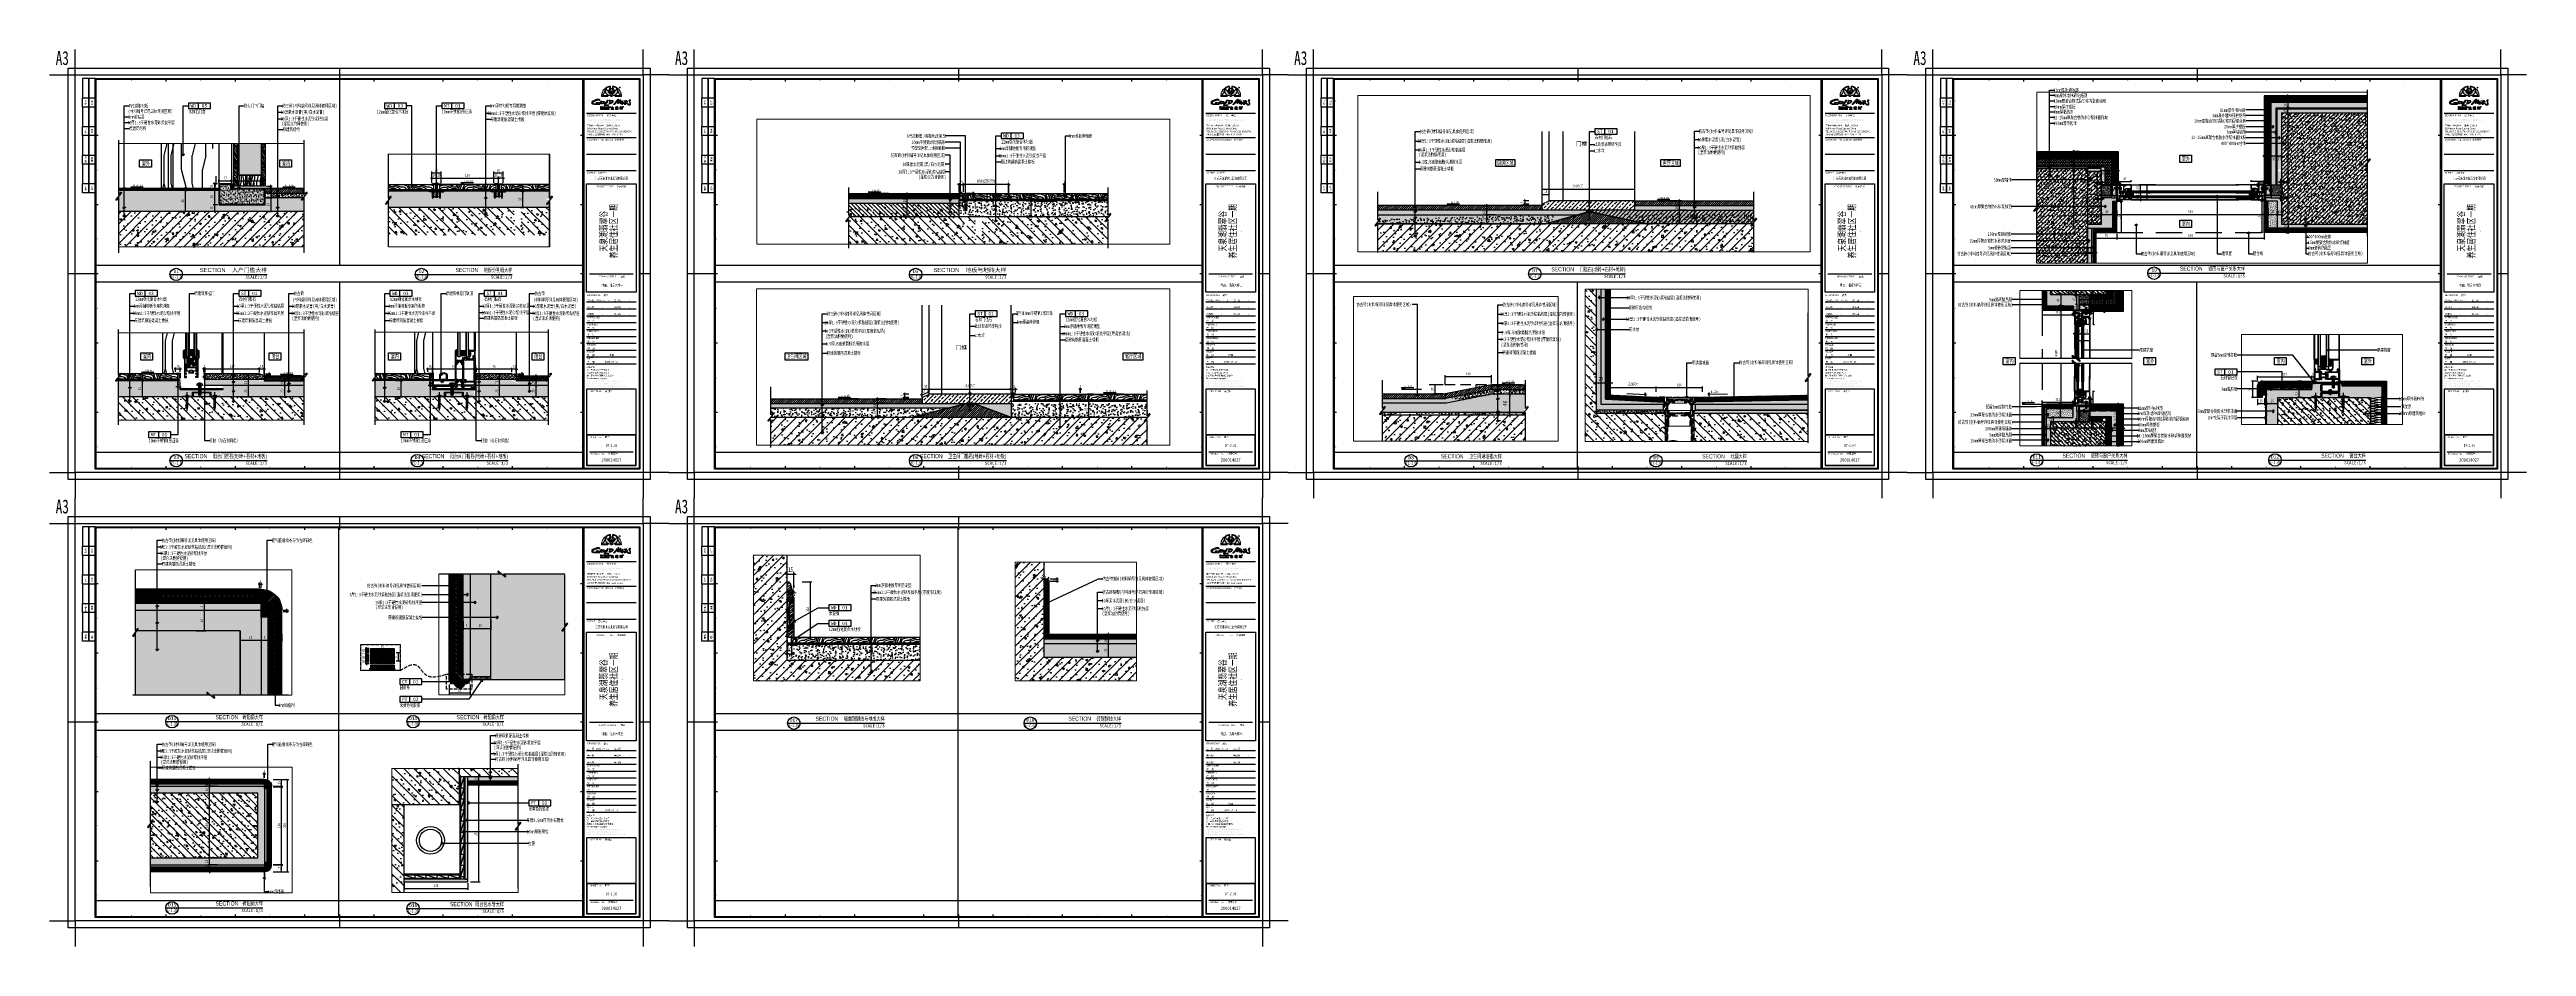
# Paper-space layout 'Layout1' of a CAD drawing. Header units: millimetres. Extents: x 4691 to 6478, y 466 to 1114.
# The model-space entities are those that its viewports show. They can reach past a viewport. Long polylines and large blocks are cut down to what shows.
import ezdxf
from ezdxf.enums import TextEntityAlignment as Align

# ---------------------------------------------------------------- set-up
doc = ezdxf.new("R2010")
doc.units = ezdxf.units.MM
doc.header["$LTSCALE"] = 10
doc.header["$PDMODE"] = 3
for name, pattern in [('$0$HIDDEN', [0.375, 0.25, -0.125]), ('05 EK PLAN(17-19F)$0$DASHED2', [0.375, 0.25, -0.125]), ('CENTER', [50.8, 31.75, -6.35, 6.35, -6.35]), ('CENTER2', [28.575, 19.05, -3.175, 3.175, -3.175]), ('DASH', [0.35, 0.25, -0.1]), ('DASHDOT', [1, 0.5, -0.25, 0, -0.25]), ('DASHED', [19.05, 12.7, -6.35])]:
    doc.linetypes.add(name, pattern=pattern)
for name, color, linetype in [('0-bh(填充)', 251, 'Continuous'), ('0-Dim(尺寸标注)', 33, 'Continuous'), ('0-Word(文字标注)', 33, 'Continuous'), ('0BZ', 8, 'Continuous'), ('0XX', 6, 'DASHED'), ('0ZX', 1, 'CENTER'), ('2-NORM', 3, 'Continuous'), ('2FC', 2, 'Continuous'), ('2FJ', 4, 'Continuous'), ('2MB1', 3, 'Continuous'), ('2MB2', 2, 'Continuous'), ('2PJ', 4, 'Continuous'), ('2TC', 8, 'Continuous'), ('2ZC', 3, 'Continuous'), ('4-Fine(立面细线)', 251, 'Continuous'), ('4-Norm(立面正常)', 134, 'Continuous'), ('4-Wide(立面宽线)', 4, 'Continuous'), ('95', 95, 'Continuous'), ('A-土建墙（含管井、立管）', 6, 'Continuous'), ('A-土建柱', 6, 'Continuous'), ('D-Detail(节点图层)', 134, 'Continuous'), ('D-造型细线', 146, 'Continuous'), ('E-楼板、墙体', 6, 'Continuous'), ('E-立面活动家具', 22, 'DASHED'), ('E-立面轮廓线', 4, 'Continuous'), ('I-DETL-1', 1, 'Continuous'), ('I-DETL-3', 7, 'Continuous'), ('I-DETL-4', 4, 'Continuous'), ('I-DETL-6', 6, 'Continuous'), ('I-DETL-8', 8, 'Continuous'), ('I-DETL-PATT-1', 8, 'Continuous'), ('I-WALL-FULL', 4, 'Continuous'), ('MISC13', 7, 'Continuous'), ('P-完成面', 3, 'Continuous'), ('USER', 7, 'Continuous'), ('W-图框', 251, 'Continuous'), ('W-基础引线', 35, 'Continuous'), ('W-尺寸', 5, 'Continuous'), ('W-文字', 35, 'Continuous'), ('W-索引符号', 2, 'Continuous'), ('填充层', 8, 'Continuous'), ('尺寸标注', 1, 'Continuous'), ('文字', 2, 'Continuous'), ('标注层', 6, 'Continuous'), ('看线层', 4, 'Continuous'), ('配件层', 4, 'Continuous'), ('钢材', 46, 'Continuous')]:
    doc.layers.add(name, color=color, linetype=linetype)
doc.layers.add('DEFPOINTS(视图框)', color=250, linetype='Continuous', plot=False)
doc.styles.add('A2图框$0$WMF-Arial0', font='ARIAL.TTF')
doc.styles.add('A2图框$0$WMF-宋体0', font='')
doc.styles.add('A2图框$0$WMF-黑体0', font='SIMHEI.TTF')
doc.styles.add('A2图框$0$ZZ', font='SIMHEI.TTF')
doc.styles.add('DIM', font='SimSun.ttf', dxfattribs={"width": 0.7})
doc.styles.add('kld-T', font='ros1.shx', dxfattribs={"width": 0.75, "bigfont": 'hztxt.shx'})
doc.styles.add('NAME-1', font='SIMHEI.TTF')
doc.styles.add('NAME-2', font='swisse.ttf')
doc.styles.get("Standard").update_dxf_attribs({"font": 'SIMFANG.TTF'})
doc.styles.add('WORD-1', font='SIMFANG.TTF', dxfattribs={"width": 0.7})
doc.styles.add('WORD-2', font='SIMHEI.TTF')
doc.styles.add('WORD-3', font='SimSun.ttf')
doc.styles.add('Word-w', font='SIMHEI.TTF')
doc.styles.get('A2图框$0$WMF-宋体0').set_extended_font_data('SimSun', bold=True)
doc.dimstyles.new('1', dxfattribs={"dimtxt": 2, "dimasz": 1, "dimexe": 1, "dimexo": 1, "dimgap": 1, "dimtad": 1, "dimdec": 0, "dimzin": 0, "dimdsep": 46, "dimtxsty": 'DIM', "dimblk": 'ARCHTICK', "dimcen": 0, "dimclrd": 5, "dimclre": 5, "dimclrt": 35, "dimadec": 0, "dimazin": 0, "dimtfac": 0.5, "dimtdec": 0, "dimtix": 1, "dimtmove": 2, "dimatfit": 2, "dimldrblk": 'A', "dimfxl": 0, "dimtolj": 1, "dimtzin": 0, "dimlwd": -1, "dimlwe": -1, "dimarcsym": 0})
doc.dimstyles.new('3', dxfattribs={"dimscale": 3, "dimtxt": 2, "dimasz": 1, "dimexe": 1, "dimexo": 1, "dimgap": 1, "dimtad": 1, "dimdec": 0, "dimzin": 0, "dimdsep": 46, "dimtxsty": 'DIM', "dimblk": 'ARCHTICK', "dimcen": 0, "dimclrd": 5, "dimclre": 5, "dimclrt": 35, "dimadec": 0, "dimazin": 0, "dimtfac": 0.5, "dimtdec": 0, "dimtix": 1, "dimtmove": 2, "dimatfit": 2, "dimldrblk": 'A', "dimfxl": 0, "dimtolj": 1, "dimtzin": 0, "dimlwd": -1, "dimlwe": -1, "dimarcsym": 0})
doc.dimstyles.new('5', dxfattribs={"dimscale": 5, "dimtxt": 2, "dimasz": 1, "dimexe": 1, "dimexo": 1, "dimgap": 1, "dimtad": 1, "dimdec": 0, "dimzin": 0, "dimdsep": 46, "dimtxsty": 'DIM', "dimblk": 'ARCHTICK', "dimcen": 0, "dimclrd": 5, "dimclre": 5, "dimclrt": 35, "dimadec": 0, "dimazin": 0, "dimtfac": 0.5, "dimtdec": 0, "dimtix": 1, "dimtmove": 2, "dimatfit": 2, "dimldrblk": 'A', "dimfxl": 0, "dimtolj": 1, "dimtzin": 0, "dimlwd": -1, "dimlwe": -1, "dimarcsym": 0})
doc.dimstyles.new('50', dxfattribs={"dimscale": 50, "dimtxt": 2, "dimasz": 1, "dimexe": 1, "dimexo": 1, "dimgap": 1, "dimtad": 1, "dimdec": 0, "dimzin": 0, "dimdsep": 46, "dimtxsty": 'DIM', "dimblk": 'ARCHTICK', "dimcen": 0, "dimclrd": 5, "dimclre": 5, "dimclrt": 35, "dimadec": 0, "dimazin": 0, "dimtfac": 0.5, "dimtdec": 0, "dimtix": 1, "dimtmove": 2, "dimatfit": 2, "dimldrblk": 'A', "dimfxl": 0, "dimtolj": 1, "dimtzin": 0, "dimlwd": -1, "dimlwe": -1, "dimarcsym": 0})
doc.dimstyles.new('kld-t-1', dxfattribs={"dimtxt": 3.2, "dimasz": 1.2, "dimexe": 1, "dimexo": 0.5, "dimgap": 0.5, "dimtad": 1, "dimtoh": 1, "dimdec": 0, "dimzin": 9, "dimdsep": 46, "dimtxsty": 'kld-T', "dimblk": 'OBLIQUE', "dimcen": 2.5, "dimdle": 1, "dimclrd": 256, "dimclre": 256, "dimclrt": 100, "dimadec": 0, "dimazin": 2, "dimtfac": 1, "dimtdec": 0, "dimtix": 1, "dimtmove": 2, "dimatfit": 3, "dimfxl": 0, "dimarcsym": 0})
doc.dimstyles.new('MS3', dxfattribs={"dimscale": 3, "dimtxt": 3, "dimasz": 1.3, "dimexe": 2, "dimexo": 2, "dimgap": 1, "dimtad": 1, "dimdec": 0, "dimdsep": 46, "dimtxsty": 'DIM', "dimblk": 'ARCHTICK', "dimcen": 3, "dimdle": 2, "dimclrd": 251, "dimclre": 251, "dimclrt": 33, "dimadec": 0, "dimazin": 0, "dimtfac": 1, "dimtdec": 0, "dimtmove": 2, "dimatfit": 3, "dimldrblk": 'DOT', "dimfxl": 0, "dimtvp": 1, "dimtolj": 1, "dimtzin": 0, "dimarcsym": 0})
doc.dimstyles.new('基础引线', dxfattribs={"dimtxt": 3, "dimasz": 0.7, "dimexe": 2, "dimexo": 6, "dimgap": 1, "dimtad": 1, "dimdec": 0, "dimdsep": 46, "dimtxsty": 'Standard', "dimblk1": 'A', "dimblk2": 'A', "dimsah": 1, "dimcen": 3, "dimdle": 200, "dimclrd": 256, "dimclre": 256, "dimclrt": 2, "dimadec": 0, "dimazin": 0, "dimtfac": 1, "dimtdec": 0, "dimtix": 1, "dimtmove": 1, "dimatfit": 3, "dimldrblk": 'A', "dimfxl": 0, "dimtvp": 1, "dimtolj": 1, "dimtzin": 0, "dimarcsym": 0})
pattern_1 = [(45, (162707.7696, -137369.028), (-2.245064, 2.245064), [])]
pattern_2 = [(50, (162707.77, -137327.028), (18.218467, -1.59391), [1.905, -20.955]), (355, (162707.77, -137327.028), (-3.524283, 19.105664), [1.524, -16.764]), (100.451, (162709.288, -137327.16), (14.69425, 17.51167), [1.619, -17.809]), (46.1842, (162707.77, -137321.948), (27.107904, -4.20423), [2.8575, -31.4325]), (96.6356, (162710.029, -137322.298), (23.74042, 24.74256), [2.4285, -26.7135]), (351.184, (162707.77, -137321.948), (23.74046, 24.74251), [2.286, -25.146]), (21, (162710.31, -137323.218), (15.161488, -10.226552), [1.905, -20.955]), (326, (162710.31, -137323.218), (6.180203, 18.418797), [1.524, -16.764]), (71.4514, (162711.573, -137324.07), (21.34165, 8.192286), [1.619, -17.809]), (37.5, (162707.7696, -137327.028), (0.3088603, 8.455504), [0, -16.5608, 0, -17.018, 0, -16.8275]), (7.5, (162707.77, -137327.028), (6.681966, 10.018057), [0, -9.7028, 0, -16.1798, 0, -6.4135]), (327.5, (162702.1054, -137327.028), (13.5590595, -0.5728744), [0, -6.35, 0, -19.812, 0, -26.289]), (317.5, (162699.565, -137327.028), (14.812918, 2.54265), [0, -8.255, 0, -13.1572, 0, -18.669])]
pattern_3 = [(135, (330282.9786, 374.6807), (1.122532015, 1.122532015), [])]
pattern_4 = [(135, (327877.075, 13472.066), (10.6066017, 10.6066017), []), (130, (327877.075, 13472.066), (-43.035611, -3.765128), [4.5, -49.5]), (185, (327877.075, 13472.066), (8.32508, 45.131528), [3.6, -39.6]), (79.5486, (327873.49, 13471.752), (-34.710563, 41.3663725), [3.824411, -42.068527]), (133.8158, (327877.075, 13484.066), (-64.034463, -9.931141), [6.75, -74.25]), (83.3644, (327871.74, 13483.24), (-56.079762, 58.447072), [5.736617, -63.10278]), (188.8158, (327877.075, 13484.066), (-56.079717, 58.447116), [5.4, -59.4]), (159, (327871.075, 13481.066), (-35.814423, -24.1571334), [4.5, -49.5]), (214, (327871.075, 13481.066), (-14.59892, 43.509003), [3.6, -39.6]), (108.5486, (327868.09, 13479.053), (-50.413358, 19.35183), [3.824411, -42.068527]), (142.5, (327877.075, 13472.066), (-0.7295913, 19.9736312), [0, -39.12, 0, -40.2, 0, -39.75]), (172.5, (327877.075, 13472.066), (-15.7841722, 23.6647027), [0, -22.92, 0, -38.22, 0, -15.15]), (212.5, (327890.455, 13472.066), (-32.0293462, -1.3532923), [0, -15, 0, -46.8, 0, -62.1]), (222.5, (327896.455, 13472.066), (-34.99117, 6.006299), [0, -19.5, 0, -31.08, 0, -44.1])]
pattern_5 = [(135, (327877.075, 13462.066), (10.6066017, 10.6066017), []), (130, (327877.075, 13462.066), (-43.035611, -3.765128), [4.5, -49.5]), (185, (327877.075, 13462.066), (8.32508, 45.131528), [3.6, -39.6]), (79.5486, (327873.49, 13461.752), (-34.710563, 41.3663725), [3.824411, -42.068527]), (133.8158, (327877.075, 13474.066), (-64.034463, -9.931141), [6.75, -74.25]), (83.3644, (327871.74, 13473.24), (-56.079762, 58.447072), [5.736617, -63.10278]), (188.8158, (327877.075, 13474.066), (-56.079717, 58.447116), [5.4, -59.4]), (159, (327871.075, 13471.066), (-35.814423, -24.1571334), [4.5, -49.5]), (214, (327871.075, 13471.066), (-14.59892, 43.509003), [3.6, -39.6]), (108.5486, (327868.09, 13469.053), (-50.413358, 19.35183), [3.824411, -42.068527]), (142.5, (327877.075, 13462.066), (-0.7295913, 19.9736312), [0, -39.12, 0, -40.2, 0, -39.75]), (172.5, (327877.075, 13462.066), (-15.7841722, 23.6647027), [0, -22.92, 0, -38.22, 0, -15.15]), (212.5, (327890.455, 13462.066), (-32.0293462, -1.3532923), [0, -15, 0, -46.8, 0, -62.1]), (222.5, (327896.455, 13462.066), (-34.99117, 6.006299), [0, -19.5, 0, -31.08, 0, -44.1])]
pattern_6 = [(315, (290929.803, -74134.924), (28.284271, 28.284271), [8, -12, 4, -16]), (315, (290950.31, -74154.016), (28.284271, 28.284271), [8, -32]), (315, (290948.895, -74149.773), (28.284271, 28.284271), [4, -36]), (315, (290934.045, -74133.51), (28.284271, 28.284271), [2, -28, 2, -8]), (315, (290945.36, -74141.995), (28.284271, 28.284271), [8, -12, 2, -18]), (315, (290938.995, -74134.217), (28.284271, 28.284271), [6, -34]), (315, (290946.773, -74140.58), (28.284271, 28.284271), [12, -28]), (315, (290938.995, -74131.39), (28.284271, 28.284271), [8, -32]), (315, (290951.016, -74141.995), (28.284271, 28.284271), [20, -20]), (315, (290943.945, -74132.095), (28.284271, 28.284271), [4, -12, 8, -16]), (315, (290964.45, -74151.187), (28.284271, 28.284271), [8, -32]), (315, (290959.5, -74144.823), (28.284271, 28.284271), [4, -36]), (315, (290954.55, -74138.46), (28.284271, 28.284271), [4, -36]), (315, (290941.116, -74123.61), (28.284271, 28.284271), [8, -32]), (315, (290955.966, -74137.045), (28.284271, 28.284271), [8, -32]), (315, (290957.38, -74135.63), (28.284271, 28.284271), [8, -8, 8, -16]), (315, (290953.137, -74128.56), (28.284271, 28.284271), [4, -20, 8, -8]), (315, (290959.5, -74133.51), (28.284271, 28.284271), [12, -28]), (315, (290960.915, -74132.095), (28.284271, 28.284271), [8, -32]), (315, (290950.31, -74120.075), (28.284271, 28.284271), [12, -16, 4, -8]), (315, (290951.723, -74118.66), (28.284271, 28.284271), [20, -20]), (315, (290969.4, -74134.924), (28.284271, 28.284271), [4, -36]), (315, (290961.623, -74125.73), (28.284271, 28.284271), [8, -32]), (315, (290956.673, -74119.368), (28.284271, 28.284271), [4, -16, 4, -16]), (315, (290954.55, -74115.832), (28.284271, 28.284271), [4, -12, 8, -16]), (315, (290960.915, -74120.78), (28.284271, 28.284271), [4, -20, 4, -12]), (315, (290967.28, -74125.73), (28.284271, 28.284271), [12, -28]), (315, (290957.38, -74113.004), (28.284271, 28.284271), [8, -32]), (315, (290972.23, -74126.44), (28.284271, 28.284271), [4, -36]), (315, (290978.593, -74131.39), (28.284271, 28.284271), [4, -36]), (329.0362435, (290951.723, -74152.602), (28.28427125, -28.28427125), [4.12, -160.804221]), (329.0362435, (290960.915, -74149.066), (28.28427125, -28.28427125), [4.12, -160.804221]), (329.0362435, (290975.058, -74129.267), (28.28427125, -28.28427125), [4.12, -160.804221]), (329.0362435, (290955.966, -74131.388), (28.28427125, -28.28427125), [4.12, -160.804221]), (329.0362435, (290965.865, -74132.803), (28.28427125, -28.28427125), [4.12, -160.804221]), (329.0362435, (290966.572, -74137.752), (28.28427125, -28.28427125), [4.12, -160.804221]), (329.0362435, (290957.38, -74118.66), (28.28427125, -28.28427125), [4.12, -160.804221]), (329.0362435, (290967.279, -74131.388), (28.28427125, -28.28427125), [4.12, -160.804221]), (329.0362435, (290962.33, -74147.652), (28.28427125, -28.28427125), [8.24, -156.684221]), (329.0362435, (290961.623, -74142.702), (28.28427125, -28.28427125), [8.24, -156.684221]), (329.0362435, (290963.037, -74141.288), (28.28427125, -28.28427125), [8.24, -156.684221]), (120.9637565, (290945.359, -74141.995), (-28.28427125, 28.28427125), [4.12, -8.24, 4.12, -148.444221]), (120.9637565, (290943.945, -74132.0955), (-28.28427125, 28.28427125), [4.12, -160.804221]), (120.9637565, (290956.673, -74119.368), (-28.28427125, 28.28427125), [8.24, -156.684221]), (149.0362435, (290950.309, -74154.016), (-28.28427125, 28.28427125), [4.12, -160.804221]), (300.9637565, (290955.966, -74159.673), (28.28427125, -28.28427125), [4.12, -160.804221]), (300.9637565, (290957.38, -74141.288), (28.28427125, -28.28427125), [4.12, -160.804221]), (300.9637565, (290967.9865, -74141.995), (28.28427125, -28.28427125), [4.12, -160.804221]), (300.9637565, (290958.794, -74128.56), (28.28427125, -28.28427125), [4.12, -160.804221]), (300.9637565, (290959.501, -74122.196), (28.28427125, -28.28427125), [4.12, -160.804221]), (300.9637565, (290963.744, -74123.61), (28.28427125, -28.28427125), [4.12, -160.804221]), (300.9637565, (290958.794, -74128.56), (28.28427125, -28.28427125), [4.12, -160.804221]), (300.9637565, (290971.522, -74132.803), (28.28427125, -28.28427125), [16.48, -148.444221]), (300.9637565, (290935.46, -74134.924), (28.28427125, -28.28427125), [16.48, -148.444221]), (300.9637565, (290940.409, -74135.631), (28.28427125, -28.28427125), [16.48, -148.444221]), (300.9637565, (290944.652, -74137.045), (28.28427125, -28.28427125), [4.12, -8.24, 8.24, -144.324221]), (300.9637565, (290946.773, -74134.924), (28.28427125, -28.28427125), [8.24, -8.24, 8.24, -140.204221]), (300.9637565, (290946.773, -74129.267), (28.28427125, -28.28427125), [16.48, -148.444221]), (300.9637565, (290946.066, -74124.317), (28.28427125, -28.28427125), [16.48, -148.444221]), (300.9637565, (290947.48, -74122.903), (28.28427125, -28.28427125), [16.48, -148.444221]), (300.9637565, (290975.765, -74134.217), (28.28427125, -28.28427125), [4.12, -160.804221]), (300.9637675, (290981.422, -74134.217), (28.2842767, -28.2842658), [8.24, -156.684221]), (300.9637675, (290963.037, -74118.66), (28.2842767, -28.2842658), [8.24, -156.684221]), (300.9637575, (290935.46, -74140.581), (28.28427174, -28.28427075), [16.48, -148.444221]), (300.9637575, (290972.229, -74137.752), (28.28427174, -28.28427075), [12.36, -152.564221]), (300.9637575, (290972.936, -74142.702), (28.28427174, -28.28427075), [24.72, -140.204221])]
pattern_7 = [(315, (175249.7407, -138273.4482), (2.29894557, 4e-16), [4.8768, -1.6256]), (45, (175250.8902, -138274.5977), (2.29894557, 4e-16), [4.8768, -1.6256])]
pattern_8 = [(127.5, (161899.225, -139607.2496), (-2.4470662, -0.08000156), [0, -1.9304, 0, -2.159, 0, -2.06375]), (97.5, (161899.225, -139607.2496), (-3.5841255, 2.2476164), [0, -1.0414, 0, -1.7399, 0, -0.66675]), (57.5, (161899.225, -139608.8117), (-0.0071859, 3.95496185), [0, -0.635, 0, -2.286, 0, -2.9845]), (47.5, (161899.225, -139608.8117), (-1.1146466, 3.8177823), [0, -0.3175, 0, -1.4986, 0, -1.7145])]
pattern_9 = [(225, (161820.1616, -137857.1157), (-0.841899, -3.08696304), [3.96875, -0.79375, 0, -0.79375])]
pattern_10 = [(52.5, (163724.3273, -139607.2496), (2.4470662, -0.08000156), [0, -1.9304, 0, -2.159, 0, -2.06375]), (82.5, (163724.3273, -139607.2496), (3.5841255, 2.2476164), [0, -1.0414, 0, -1.7399, 0, -0.66675]), (122.5, (163724.3273, -139608.8117), (0.0071859, 3.95496185), [0, -0.635, 0, -2.286, 0, -2.9845]), (132.5, (163724.3273, -139608.8117), (1.1146466, 3.8177823), [0, -0.3175, 0, -1.4986, 0, -1.7145])]
pattern_11 = [(315, (163803.3908, -137857.1157), (0.841899, -3.08696304), [3.96875, -0.79375, 0, -0.79375])]
pattern_12 = [(320, (255127.416, -34785.352), (-0.79695428, -9.10923345), [0.9525, -10.4775]), (265, (255127.416, -34785.352), (9.55283214, 1.7621413), [0.762, -8.382]), (10.451, (255127.349, -34786.111), (8.7558344, -7.3471251), [0.8095, -8.9045]), (316.1842, (255129.956, -34785.352), (-2.1021164, -13.553952), [1.42875, -15.71625]), (6.6356, (255129.78, -34786.482), (12.3712778, -11.8702117), [1.21425, -13.35675]), (261.184, (255129.956, -34785.352), (12.3712559, -11.8702303), [1.143, -12.573]), (291, (255129.321, -34786.622), (-5.11327593, -7.580744), [0.9525, -10.4775]), (236, (255129.321, -34786.622), (9.2093983, -3.0901014), [0.762, -8.382]), (341.4514, (255128.895, -34787.254), (4.0961429, -10.67082454), [0.8095, -8.9045]), (307.5, (255127.4158, -34785.3523), (4.22775194, -0.15443016), [0, -8.2804, 0, -8.509, 0, -8.41375]), (277.5, (255127.4158, -34785.3523), (5.00902874, -3.34098313), [0, -4.8514, 0, -8.0899, 0, -3.20675]), (237.5, (255127.4158, -34782.5202), (-0.2864372, -6.77952976), [0, -3.175, 0, -9.906, 0, -13.1445]), (227.5, (255127.416, -34781.25), (1.27132455, -7.40645907), [0, -4.1275, 0, -6.5786, 0, -9.3345])]
pattern_13 = [(315, (255127.4158, -34785.3523), (1.122532015, 1.122532015), [])]
pattern_14 = [(37.5, (155935.3395, -133024.331), (-0.08000156, 2.4470662), [0, -1.9304, 0, -2.159, 0, -2.06375]), (7.5, (155935.3395, -133024.331), (2.2476164, 3.5841255), [0, -1.0414, 0, -1.7399, 0, -0.66675]), (327.5, (155933.7774, -133024.331), (3.95496185, 0.0071859), [0, -0.635, 0, -2.286, 0, -2.9845]), (317.5, (155933.7774, -133024.331), (3.8177823, 1.1146466), [0, -0.3175, 0, -1.4986, 0, -1.7145])]
pattern_15 = [(135, (157685.4734, -132945.2674), (-3.08696304, 0.841899), [3.96875, -0.79375, 0, -0.79375])]
pattern_16 = [(322.5, (155935.3395, -134849.4331), (-0.08000156, -2.4470662), [0, -1.9304, 0, -2.159, 0, -2.06375]), (352.5, (155935.3395, -134849.433), (2.2476164, -3.5841255), [0, -1.0414, 0, -1.7399, 0, -0.66675]), (32.5, (155933.7774, -134849.4331), (3.95496185, -0.0071859), [0, -0.635, 0, -2.286, 0, -2.9845]), (42.5, (155933.7774, -134849.433), (3.8177823, -1.1146466), [0, -0.3175, 0, -1.4986, 0, -1.7145])]
pattern_17 = [(225, (157685.4734, -134928.4967), (-3.08696304, -0.841899), [3.96875, -0.79375, 0, -0.79375])]
pattern_18 = [(230, (260757.237, -226252.5216), (-9.10923345, 0.79695428), [0.9525, -10.4775]), (175, (260757.237, -226252.522), (1.7621413, -9.55283214), [0.762, -8.382]), (280.451, (260756.478, -226252.455), (-7.3471251, -8.7558344), [0.8095, -8.9045]), (226.1842, (260757.237, -226255.062), (-13.553952, 2.1021164), [1.42875, -15.71625]), (276.6356, (260756.107, -226254.886), (-11.8702117, -12.3712778), [1.21425, -13.35675]), (171.184, (260757.237, -226255.062), (-11.8702303, -12.3712559), [1.143, -12.573]), (201, (260755.967, -226254.4266), (-7.580744, 5.11327593), [0.9525, -10.4775]), (146, (260755.967, -226254.427), (-3.0901014, -9.2093983), [0.762, -8.382]), (251.4514, (260755.335, -226254.0005), (-10.67082454, -4.0961429), [0.8095, -8.9045]), (217.5, (260757.237, -226252.5216), (-0.15443016, -4.22775194), [0, -8.2804, 0, -8.509, 0, -8.41375]), (187.5, (260757.237, -226252.5216), (-3.34098313, -5.00902874), [0, -4.8514, 0, -8.0899, 0, -3.20675]), (147.5, (260760.069, -226252.5216), (-6.77952976, 0.2864372), [0, -3.175, 0, -9.906, 0, -13.1445]), (137.5, (260761.339, -226252.5216), (-7.40645907, -1.27132455), [0, -4.1275, 0, -6.5786, 0, -9.3345])]
pattern_19 = [(225, (260757.2369, -226252.5216), (1.122532015, -1.122532015), [])]
pattern_20 = [(135, (0, 0), (-3.53553391, -3.53553391), []), (140, (0, 0), (1.2550427, 14.34520365), [1.5, -16.5]), (85, (0, 0), (-15.0438427, -2.7750267), [1.2, -13.2]), (190.4514, (0.105, 1.195), (-13.7887908, 11.5701876), [1.2748038, -14.0228422]), (136.1842, (-4, 2e-16), (3.3103803, 21.344821), [2.25, -24.75]), (186.6356, (-3.724, 1.779), (-19.4823574, 18.6932541), [1.9122058, -21.03426]), (81.1842, (-4, 2e-16), (-19.482372, 18.693239), [1.8, -19.8]), (111, (-3, 2), (8.0523778, 11.93814104), [1.5, -16.5]), (56, (-3, 2), (-14.5030009, 4.8663066), [1.2, -13.2]), (161.4514, (-2.329, 2.995), (-6.4506099, 16.8044526), [1.2748038, -14.0228422]), (127.5, (0, 0), (-6.65787708, 0.24319711), [0, -13.04, 0, -13.4, 0, -13.25]), (97.5, (0, 0), (-7.88823424, 5.26139075), [0, -7.64, 0, -12.74, 0, -5.05]), (57.5, (-3e-16, -4.46), (0.45109743, 10.67644872), [0, -5, 0, -15.6, 0, -20.7]), (47.5, (-4e-16, -6.46), (-2.00209965, 11.6637234), [0, -6.5, 0, -10.36, 0, -14.7])]
pattern_21 = [(50, (0, 0), (5.46554007, -0.47817257), [0.5715, -6.2865]), (355, (0, 0), (-1.05728478, 5.73169929), [0.4572, -5.0292]), (100.451, (0.4555, -0.04), (4.40827505, 5.25350063), [0.4857, -5.3427]), (46.1842, (0, 1.524), (8.13237123, -1.26126984), [0.85725, -9.42975]), (96.6356, (0.678, 1.419), (7.12212703, 7.42276668), [0.72855, -8.01405]), (351.184, (0, 1.524), (7.12213817, 7.42275354), [0.6858, -7.5438]), (21, (0.762, 1.143), (4.548446395, -3.06796556), [0.5715, -6.2865]), (326, (0.762, 1.143), (1.85406085, 5.52563898), [0.4572, -5.0292]), (71.4514, (1.141, 0.8873), (6.40249472, 2.45768573), [0.4857, -5.3427]), (37.5, (0, 0), (0.092658098, 2.536651166), [0, -4.96824, 0, -5.1054, 0, -5.04825]), (7.5, (0, 0), (2.004589875, 3.005417245), [0, -2.91084, 0, -4.85394, 0, -1.92405]), (327.5, (-1.6993, 0), (4.067717855, -0.17186232), [0, -1.905, 0, -5.9436, 0, -7.8867]), (317.5, (-2.4613, 0), (4.44387544, 0.76279473), [0, -2.4765, 0, -3.94716, 0, -5.6007])]

# ---------------------------------------------------------------- blocks, each defined once
blk = doc.blocks.new('gslogo')
at = {"ltscale": 0.01}
h = blk.add_hatch(color=251, dxfattribs=at)
h.paths.add_polyline_path([(5197.2, -2065.1), (5196.8, -2065.6), (5196.5, -2065.9), (5196.2, -2066.2), (5195.9, -2066.5), (5195.9, -2066.5), (5196, -2066.5), (5197.6, -2066.5), (5197.8, -2066.3), (5197.8, -2066.2), (5197.9, -2066.3), (5198.2, -2066.6), (5198.2, -2066.7), (5197.3, -2066.7), (5197.3, -2067.4), (5198.1, -2067.4), (5198.4, -2067.1), (5198.8, -2067.5), (5198.8, -2067.5), (5197.3, -2067.5), (5197.3, -2068.8), (5197.5, -2068.8), (5197.9, -2067.6), (5198.5, -2068), (5198.4, -2068), (5198.4, -2068.1), (5198.3, -2068.1), (5198.2, -2068.1), (5198.2, -2068.1), (5198.1, -2068.2), (5197.9, -2068.5), (5197.7, -2068.8), (5198.4, -2068.8), (5198.7, -2068.4), (5199.1, -2068.8), (5199.1, -2068.9), (5195.2, -2068.9), (5195.1, -2068.9), (5195.1, -2068.9), (5195, -2068.7), (5195.1, -2068.8), (5195.2, -2068.8), (5196.8, -2068.8), (5196.8, -2067.5), (5195.5, -2067.5), (5195.4, -2067.5), (5195.4, -2067.6), (5195.3, -2067.4), (5195.4, -2067.4), (5195.5, -2067.4), (5196.8, -2067.4), (5196.8, -2066.7), (5196.1, -2066.7), (5196, -2066.7), (5195.9, -2066.7), (5195.8, -2066.6), (5195.3, -2066.9), (5194.9, -2067.1), (5194.8, -2067), (5195.1, -2066.8), (5195.4, -2066.5), (5195.7, -2066.2), (5196, -2066), (5196.4, -2065.4), (5196.8, -2064.7), (5197.4, -2064.9), (5197.4, -2065), (5197.3, -2065), (5197.3, -2065), (5197.2, -2065), (5197.4, -2065.3), (5197.6, -2065.6), (5197.9, -2065.8), (5198.1, -2066), (5198.4, -2066.1), (5198.7, -2066.2), (5199, -2066.3), (5199.4, -2066.5), (5199.4, -2066.6), (5199.2, -2066.6), (5199.1, -2066.6), (5199, -2066.7), (5198.9, -2066.8), (5198.9, -2066.8), (5198.8, -2066.8), (5198.7, -2066.8), (5198.4, -2066.6), (5198.1, -2066.3), (5197.7, -2066), (5197.4, -2065.6)])
h.paths.add_polyline_path([(5195.6, -2067.7), (5196, -2067.9), (5196.2, -2068), (5196.3, -2068.2), (5196.4, -2068.3), (5196.3, -2068.5), (5196.3, -2068.6), (5196.2, -2068.7), (5196.1, -2068.7), (5195.9, -2068.3), (5195.6, -2067.8)], flags=17)
h.paths.add_polyline_path([(5204.4, -2066), (5204.4, -2065.2), (5204.4, -2064.9), (5204.4, -2064.7), (5204.5, -2064.7), (5204.9, -2064.9), (5204.9, -2064.9), (5204.8, -2065), (5204.8, -2066), (5205.6, -2066), (5205.7, -2065.8), (5205.7, -2065.8), (5205.8, -2065.8), (5205.9, -2065.8), (5206, -2066), (5206.1, -2066.1), (5206.2, -2066.2), (5206.1, -2066.2), (5206.1, -2066.2), (5205.9, -2066.3), (5205.8, -2066.3), (5205.7, -2066.4), (5205.5, -2066.6), (5205.6, -2066.6), (5205.6, -2066.7), (5205.5, -2066.8), (5205.5, -2067.2), (5205.5, -2067.3), (5205.5, -2067.4), (5205.5, -2067.5), (5205.5, -2067.5), (5205.3, -2067.6), (5205.1, -2067.6), (5205.1, -2067.6), (5205.1, -2067.4), (5204.9, -2067.4), (5204.9, -2068), (5205.2, -2068), (5205.5, -2067.8), (5205.9, -2068.2), (5205.8, -2068.2), (5204.9, -2068.2), (5204.9, -2068.7), (5205.4, -2068.7), (5205.7, -2068.5), (5206.1, -2068.8), (5206.1, -2068.9), (5203.4, -2068.9), (5203.3, -2068.9), (5203.2, -2068.9), (5203.1, -2068.7), (5203.2, -2068.7), (5203.4, -2068.7), (5204.5, -2068.7), (5204.5, -2068.2), (5203.9, -2068.2), (5203.8, -2068.2), (5203.8, -2068.2), (5203.7, -2068), (5203.8, -2068), (5203.9, -2068), (5204.5, -2068), (5204.5, -2067.4), (5204.3, -2067.4), (5204.2, -2067.5), (5204.2, -2067.5), (5204.2, -2067.6), (5204.1, -2067.6), (5204, -2067.7), (5203.9, -2067.7), (5203.9, -2067.6), (5203.9, -2067.4), (5203.9, -2066.8), (5203.9, -2066.6), (5203.9, -2066.5), (5204, -2066.5), (5204.2, -2066.6), (5205.1, -2066.6), (5205.2, -2066.4), (5205.4, -2066.5), (5205.5, -2066.3), (5205.6, -2066.1), (5203.9, -2066.1), (5203.9, -2066.4), (5203.8, -2066.6), (5203.7, -2066.7), (5203.6, -2066.7), (5203.5, -2066.7), (5203.5, -2066.6), (5203.4, -2066.6), (5203.4, -2066.5), (5203.5, -2066.5), (5203.5, -2066.3), (5203.7, -2066.1), (5203.8, -2065.8), (5203.9, -2065.8), (5203.9, -2065.9), (5203.9, -2066)])
h.paths.add_polyline_path([(5205.1, -2067.3), (5205.1, -2066.7), (5204.3, -2066.7), (5204.3, -2067.3)], flags=16)
h.paths.add_polyline_path([(5202.5, -2065.9), (5202.5, -2065.2), (5202.5, -2065), (5202.4, -2064.9), (5202.5, -2064.8), (5202.9, -2065), (5202.9, -2065), (5202.8, -2065.1), (5202.8, -2065.9), (5203, -2065.9), (5203.1, -2065.7), (5203.5, -2066), (5203.5, -2066), (5203.4, -2066.1), (5203.4, -2066.9), (5203.4, -2067.2), (5203.4, -2067.3), (5203.4, -2067.3), (5203.3, -2067.3), (5203.2, -2067.4), (5203.1, -2067.4), (5203.1, -2067.4), (5203, -2067.4), (5203, -2067.2), (5202.8, -2067.2), (5202.8, -2068.2), (5203.1, -2068.1), (5203, -2067.9), (5202.9, -2067.6), (5202.9, -2067.5), (5203.2, -2067.8), (5203.4, -2068), (5203.5, -2068.2), (5203.6, -2068.3), (5203.5, -2068.4), (5203.5, -2068.5), (5203.4, -2068.6), (5203.2, -2068.6), (5203.2, -2068.6), (5203.2, -2068.5), (5203.2, -2068.4), (5203.1, -2068.3), (5203.1, -2068.2), (5202.6, -2068.4), (5202.2, -2068.6), (5201.9, -2068.7), (5201.9, -2068.7), (5201.8, -2068.7), (5201.8, -2068.7), (5201.6, -2068.3), (5202.1, -2068.3), (5202.5, -2068.2), (5202.5, -2067.2), (5202.2, -2067.2), (5202.2, -2067.4), (5202.2, -2067.5), (5202.1, -2067.5), (5202.1, -2067.5), (5201.9, -2067.6), (5201.9, -2067.6), (5201.8, -2067.6), (5201.8, -2067.5), (5201.8, -2067.4), (5201.8, -2067.2), (5201.8, -2066), (5201.8, -2065.9), (5201.8, -2065.8), (5201.9, -2065.7), (5202.3, -2065.9)])
h.paths.add_polyline_path([(5202.5, -2067), (5202.5, -2066.1), (5202.2, -2066.1), (5202.2, -2067)], flags=16)
h.paths.add_polyline_path([(5202.8, -2066.1), (5202.8, -2067), (5203, -2067), (5203, -2066.1)], flags=16)
h.paths.add_polyline_path([(5205.4, -2064.9), (5205.8, -2065.3), (5205.7, -2065.3), (5205.6, -2065.4), (5205.3, -2065.6), (5205, -2065.9), (5204.9, -2065.9), (5205.2, -2065.4)], flags=17)
h.paths.add_polyline_path([(5203.7, -2065), (5204, -2065.2), (5204.2, -2065.4), (5204.2, -2065.5), (5204.3, -2065.6), (5204.3, -2065.6), (5204.2, -2065.7), (5204.1, -2065.8), (5204.1, -2065.9), (5203.9, -2065.5), (5203.6, -2065.1)], flags=17)
h.paths.add_polyline_path([(5210.6, -2064.7), (5210.8, -2064.8), (5211, -2064.9), (5211.1, -2065), (5211.1, -2065.1), (5211.1, -2065.1), (5211, -2065.3), (5211, -2065.4), (5210.9, -2065.4), (5210.7, -2065), (5210.6, -2064.7)])
h.paths.add_polyline_path([(5209.7, -2068.1), (5209.9, -2068.1), (5209.8, -2067.9), (5209.7, -2067.6), (5209.8, -2067.6), (5210, -2067.8), (5210.1, -2068), (5210.2, -2068.1), (5210.3, -2068.3), (5210.2, -2068.4), (5210.2, -2068.5), (5210.1, -2068.5), (5210, -2068.6), (5210, -2068.4), (5209.9, -2068.2), (5209.5, -2068.4), (5209.2, -2068.5), (5208.9, -2068.7), (5208.9, -2068.7), (5208.8, -2068.7), (5208.7, -2068.3), (5209, -2068.2), (5209.3, -2068.2), (5209.3, -2067.2), (5209.1, -2067.2), (5209.1, -2067.4), (5209.1, -2067.4), (5209.1, -2067.4), (5209, -2067.5), (5209, -2067.5), (5208.9, -2067.5), (5208.8, -2067.5), (5208.8, -2067.5), (5208.8, -2067.3), (5208.8, -2067), (5208.8, -2065.9), (5208.8, -2065.7), (5208.8, -2065.6), (5208.8, -2065.5), (5209.2, -2065.7), (5209.3, -2065.7), (5209.3, -2065.1), (5209.3, -2064.9), (5209.3, -2064.8), (5209.3, -2064.7), (5209.8, -2064.9), (5209.7, -2065.1), (5209.7, -2065.7), (5209.8, -2065.7), (5209.9, -2065.6), (5210, -2065.6), (5210.2, -2065.8), (5210.2, -2065.9), (5210.2, -2066.8), (5210.2, -2067), (5210.2, -2067.1), (5210.2, -2067.2), (5210.2, -2067.2), (5210.1, -2067.3), (5210, -2067.3), (5209.9, -2067.4), (5209.9, -2067.4), (5209.9, -2067.3), (5209.9, -2067.2), (5209.7, -2067.2)])
h.paths.add_polyline_path([(5209.3, -2067.1), (5209.3, -2065.9), (5209.1, -2065.9), (5209.1, -2067.1)], flags=16)
h.paths.add_polyline_path([(5209.7, -2065.9), (5209.7, -2067.1), (5209.9, -2067.1), (5209.9, -2065.9)], flags=16)
h.paths.add_polyline_path([(5211.9, -2065.3), (5212.3, -2065.3), (5212.5, -2065), (5212.6, -2065), (5212.9, -2065.4), (5212.9, -2065.4), (5212.7, -2065.5), (5212.3, -2066.5), (5212.6, -2066.9), (5212.8, -2067.2), (5212.9, -2067.4), (5212.9, -2067.6), (5212.9, -2067.9), (5212.8, -2068.1), (5212.7, -2068.2), (5212.6, -2068.3), (5212.5, -2068.4), (5212.4, -2068.4), (5212.3, -2068.4), (5212.3, -2068.4), (5212.3, -2068.4), (5212.3, -2068.3), (5212.3, -2068.3), (5212.3, -2068.2), (5212.2, -2068.1), (5212.1, -2068), (5212, -2067.9), (5212, -2069), (5212, -2069.1), (5211.9, -2069.1), (5211.9, -2069.1), (5211.8, -2069.1), (5211.7, -2069.2), (5211.7, -2069.2), (5211.6, -2069.2), (5211.6, -2068.8), (5211.6, -2068.7), (5211.6, -2068.5), (5211.6, -2065.4), (5211.6, -2065.2), (5211.6, -2065), (5211.7, -2065)])
h.paths.add_polyline_path([(5212, -2067.8), (5212.2, -2067.9), (5212.3, -2067.9), (5212.4, -2067.9), (5212.5, -2067.8), (5212.5, -2067.6), (5212.5, -2067.5), (5212.5, -2067.3), (5212.4, -2067.1), (5212.3, -2066.8), (5212, -2066.6), (5212.3, -2065.9), (5212.4, -2065.4), (5212, -2065.4)], flags=16)
h.paths.add_polyline_path([(5211.1, -2067.1), (5210.7, -2067.1), (5210.7, -2068.2), (5211.1, -2068), (5211, -2067.8), (5210.8, -2067.4), (5210.9, -2067.4), (5211.2, -2067.7), (5211.4, -2067.9), (5211.5, -2068.1), (5211.5, -2068.2), (5211.5, -2068.3), (5211.5, -2068.4), (5211.4, -2068.5), (5211.3, -2068.5), (5211.3, -2068.4), (5211.2, -2068.2), (5210.7, -2068.6), (5210.5, -2068.8), (5210.3, -2068.5), (5210.4, -2068.3), (5210.4, -2068.2), (5210.4, -2065.6), (5210.4, -2065.4), (5210.4, -2065.3), (5210.4, -2065.3), (5210.7, -2065.4), (5211.1, -2065.4), (5211.2, -2065.3), (5211.2, -2065.3), (5211.6, -2065.5), (5211.6, -2065.5), (5211.4, -2065.6), (5211.4, -2066.8), (5211.5, -2067.2), (5211.4, -2067.2), (5211.3, -2067.3), (5211.3, -2067.3), (5211.2, -2067.3), (5211.2, -2067.3), (5211.1, -2067.3), (5211.1, -2067.3)])
h.paths.add_polyline_path([(5210.7, -2066.2), (5211.1, -2066.2), (5211.1, -2065.6), (5210.7, -2065.6)], flags=16)
h.paths.add_polyline_path([(5211.1, -2066.3), (5210.7, -2066.3), (5210.7, -2066.9), (5211.1, -2066.9)], flags=16)
h.paths.add_polyline_path([(5175.1, -2052.9), (5175.3, -2052.9), (5175.7, -2053), (5175.9, -2053), (5176.2, -2053.1), (5176.4, -2053.2), (5176.6, -2053.4), (5176.9, -2053.5), (5177.1, -2053.7), (5177.2, -2054), (5177.3, -2054.1), (5177.4, -2054.3), (5177.5, -2054.5), (5177.6, -2054.8), (5177.5, -2055), (5177.5, -2055), (5177.3, -2054.9), (5177.1, -2054.9), (5176.8, -2054.8), (5176.5, -2054.6), (5176.2, -2054.6), (5175.9, -2054.5), (5175.3, -2054.5), (5174.8, -2054.5), (5174.2, -2054.6), (5173.7, -2054.7), (5173.3, -2054.8), (5172.8, -2054.9), (5172.3, -2055.1), (5171.8, -2055.2), (5171.1, -2055.5), (5170.3, -2055.8), (5169.6, -2056.1), (5168.9, -2056.5), (5168.3, -2056.8), (5167.5, -2057.2), (5167.2, -2057.5), (5166.9, -2057.8), (5166.7, -2058), (5166.6, -2058.1), (5166.6, -2058.3), (5166.5, -2058.4), (5166.5, -2058.7), (5166.6, -2059.1), (5166.7, -2059.3), (5167, -2059.5), (5167.3, -2059.7), (5167.7, -2059.9), (5168.6, -2060.1), (5169.6, -2060.3), (5170.7, -2060.3), (5171.7, -2060.4), (5172.1, -2060.3), (5172.5, -2060.4), (5173, -2060.3), (5173.5, -2060.3), (5173.7, -2060.2), (5173.9, -2060.1), (5174, -2060), (5174.1, -2060), (5174.1, -2059.9), (5174.1, -2059.7), (5174.1, -2059.6), (5174.1, -2059.5), (5173.5, -2059.4), (5173, -2059.4), (5172.7, -2059.5), (5172.4, -2059.6), (5172.3, -2059.6), (5172.1, -2059.5), (5172, -2059.4), (5171.9, -2059.3), (5171.7, -2059), (5171.7, -2058.6), (5171.7, -2058.5), (5171.7, -2058.3), (5172.8, -2058.3), (5173.9, -2058.3), (5174.9, -2058.3), (5176, -2058.3), (5176.3, -2058.3), (5176.5, -2058.4), (5176.5, -2058.4), (5176.5, -2058.4), (5176.5, -2058.4), (5176.3, -2058.7), (5176.1, -2058.9), (5176, -2059.1), (5176, -2059.3), (5176.1, -2059.5), (5176.1, -2059.6), (5176.2, -2059.7), (5176.4, -2059.8), (5176.7, -2059.8), (5177.1, -2059.8), (5177.2, -2059.8), (5177.3, -2059.9), (5177.4, -2060.2), (5177.4, -2060.6), (5177.3, -2060.9), (5177.2, -2061.1), (5177, -2061.2), (5176.7, -2061.3), (5176.4, -2061.4), (5176, -2061.4), (5175.2, -2061.4), (5174.6, -2061.4), (5174.2, -2061.4), (5173.7, -2061.4), (5173.3, -2061.3), (5172.8, -2061.3), (5172.4, -2061.3), (5171.9, -2061.3), (5171.4, -2061.3), (5170.9, -2061.3), (5170.6, -2061.3), (5170.3, -2061.2), (5169.8, -2061.2), (5169.2, -2061.2), (5168.8, -2061.2), (5168.4, -2061.1), (5167.9, -2061), (5167.5, -2060.9), (5167, -2060.8), (5166.4, -2060.6), (5166.2, -2060.5), (5165.9, -2060.4), (5165.7, -2060.3), (5165.5, -2060.1), (5165.2, -2059.7), (5165, -2059.4), (5164.8, -2058.9), (5164.7, -2058.5), (5164.8, -2058.3), (5164.8, -2058.1), (5164.9, -2057.8), (5165, -2057.6), (5165.2, -2057.1), (5165.6, -2056.7), (5166, -2056.2), (5166.4, -2055.9), (5166.8, -2055.6), (5167.2, -2055.3), (5167.8, -2054.9), (5168.5, -2054.6), (5169.2, -2054.4), (5170, -2054.1), (5170.6, -2053.9), (5171.2, -2053.7), (5171.5, -2053.6), (5171.9, -2053.6), (5172, -2053.5), (5172.2, -2053.5), (5172.6, -2053.4), (5173, -2053.3), (5173.4, -2053.2), (5173.8, -2053.1), (5174, -2053.1), (5174.2, -2053.1), (5174.5, -2053), (5174.9, -2053), (5175, -2052.9)])
h.paths.add_polyline_path([(5192.6, -2054.6), (5193, -2054.8), (5193.3, -2055), (5193.7, -2055.1), (5194.1, -2055.2), (5194.3, -2055.2), (5194.6, -2055.2), (5194.8, -2055.2), (5195.1, -2055.1), (5195.4, -2055), (5195.8, -2055.1), (5196.2, -2055.1), (5196.6, -2055.2), (5196.9, -2055.2), (5197.3, -2055.3), (5197.7, -2055.5), (5198.1, -2055.8), (5198.3, -2055.9), (5198.4, -2056.1), (5198.5, -2056.3), (5198.5, -2056.6), (5198.4, -2056.8), (5198.3, -2057), (5198.1, -2057.2), (5198, -2057.4), (5197.6, -2057.9), (5197.2, -2058.3), (5196.7, -2058.6), (5196.2, -2059), (5195.7, -2059.3), (5195.2, -2059.5), (5194.6, -2059.8), (5194.1, -2060), (5193.7, -2060.2), (5193.2, -2060.3), (5192.9, -2060.4), (5192.5, -2060.4), (5192.5, -2060.3), (5192.4, -2060.3), (5192.2, -2060.3), (5192.1, -2060.3), (5191.9, -2060), (5191.8, -2059.8), (5191.8, -2059.5), (5191.8, -2059.3), (5192, -2058.7), (5192.3, -2058.2), (5192.5, -2057.7), (5192.8, -2057.1), (5193, -2056.6), (5193.1, -2056.1), (5193.1, -2056), (5193.1, -2055.8), (5193, -2055.8), (5192.9, -2055.7), (5192.6, -2055.6), (5192.4, -2055.5), (5192.3, -2055.4), (5192.3, -2055.2), (5192.2, -2055), (5192.2, -2054.8), (5192.4, -2054.7)])
h.paths.add_polyline_path([(5195.4, -2055.7), (5195.4, -2055.8), (5195.1, -2055.8), (5194.8, -2055.9), (5194.6, -2055.9), (5194.3, -2056), (5194, -2056.3), (5193.7, -2056.7), (5193.6, -2057.2), (5193.4, -2057.9), (5193.3, -2058.3), (5193.2, -2058.6), (5193.2, -2058.9), (5193.3, -2059.1), (5193.4, -2059.2), (5193.5, -2059.3), (5193.7, -2059.3), (5193.8, -2059.3), (5194.2, -2059.2), (5194.6, -2059.1), (5195.3, -2058.7), (5196.1, -2058.3), (5196.4, -2058.1), (5196.7, -2057.8), (5196.9, -2057.5), (5197.2, -2057.1), (5197.3, -2056.9), (5197.3, -2056.6), (5197.3, -2056.5), (5197.2, -2056.3), (5197.2, -2056.2), (5197.1, -2056.1), (5196.9, -2056), (5196.7, -2055.9), (5196.5, -2055.9), (5196.2, -2055.8), (5195.8, -2055.8)], flags=16)
h.paths.add_polyline_path([(5189.4, -2054.5), (5189.6, -2054.5), (5189.9, -2054.5), (5190.1, -2054.6), (5190.2, -2054.7), (5190.3, -2054.8), (5190.3, -2054.9), (5190.3, -2055), (5190.3, -2055.3), (5190.2, -2055.7), (5190, -2056.2), (5189.6, -2057.1), (5189.3, -2057.7), (5189, -2058.1), (5188.7, -2058.5), (5188.4, -2059), (5188, -2059.3), (5187.4, -2059.9), (5186.8, -2060.5), (5186.5, -2060.7), (5186.2, -2061), (5186, -2061.2), (5185.8, -2061.5), (5185.7, -2061.7), (5185.7, -2061.8), (5185.8, -2062), (5185.8, -2062.1), (5185.9, -2062.2), (5186, -2062.3), (5186.1, -2062.4), (5186.3, -2062.5), (5186.4, -2062.5), (5186.7, -2062.5), (5186.9, -2062.4), (5187.2, -2062.3), (5187.7, -2062.2), (5188.2, -2062.1), (5188.4, -2062), (5188.6, -2062), (5188.8, -2061.9), (5189, -2061.9), (5189.3, -2061.9), (5189.7, -2061.8), (5190.2, -2061.8), (5190.8, -2061.9), (5191, -2062), (5191.2, -2062.1), (5191.4, -2062.2), (5191.5, -2062.4), (5191.5, -2062.5), (5191.5, -2062.5), (5191.2, -2062.6), (5191, -2062.6), (5190.9, -2062.6), (5190.7, -2062.6), (5190.5, -2062.6), (5190.3, -2062.7), (5189.8, -2062.7), (5189.3, -2062.7), (5189.1, -2062.8), (5188.9, -2062.8), (5188.1, -2062.8), (5187.4, -2062.9), (5187, -2062.9), (5186.4, -2063), (5185.9, -2063.1), (5185.4, -2063.1), (5185.1, -2063.1), (5184.8, -2063.1), (5184.6, -2063), (5184.5, -2062.9), (5184.3, -2062.6), (5184.3, -2062.5), (5184.3, -2062.3), (5184.3, -2062.1), (5184.5, -2062), (5184.6, -2061.8), (5185, -2061.3), (5185.4, -2060.8), (5185.8, -2060.4), (5186.1, -2059.9), (5186.2, -2059.8), (5186.3, -2059.6), (5186.3, -2059.4), (5186.2, -2059.3), (5186, -2059.2), (5185.9, -2059.1), (5185.7, -2059.1), (5185.5, -2059.1), (5184.9, -2059.3), (5184.3, -2059.5), (5183.9, -2059.6), (5183.4, -2059.8), (5182.9, -2059.9), (5182.5, -2059.9), (5181.8, -2060.1), (5181.1, -2060.2), (5180.7, -2060.2), (5180.4, -2060.2), (5180, -2060.2), (5179.7, -2060.1), (5179.6, -2060), (5179.5, -2060), (5179.1, -2059.9), (5178.9, -2059.8), (5178.6, -2059.6), (5178.3, -2059.3), (5178, -2059), (5177.9, -2058.7), (5177.8, -2058.5), (5177.8, -2058.3), (5177.9, -2058), (5177.9, -2057.9), (5177.9, -2057.7), (5178, -2057.5), (5178.2, -2057.4), (5178.3, -2057.3), (5178.5, -2057.2), (5178.7, -2057.2), (5178.8, -2057.2), (5179, -2057.3), (5179.3, -2057.4), (5179.6, -2057.5), (5179.9, -2057.3), (5180, -2057), (5180, -2056.9), (5179.9, -2056.9), (5179.8, -2056.9), (5179.7, -2056.8), (5179.5, -2056.8), (5179.3, -2056.8), (5179.2, -2056.7), (5179.1, -2056.5), (5179, -2056.5), (5179, -2056.5), (5179, -2056.4), (5179, -2056.4), (5179.2, -2056.2), (5179.4, -2056.1), (5179.7, -2056.1), (5180, -2056.1), (5180.7, -2056.2), (5181.1, -2056.2), (5182.2, -2056.4), (5183.2, -2056.6), (5183.7, -2056.8), (5184.1, -2056.9), (5184.6, -2057.1), (5185.1, -2057.3), (5185.5, -2057.7), (5186.1, -2058.1), (5186.3, -2058.2), (5186.4, -2058.4), (5186.5, -2058.5), (5186.7, -2058.6), (5186.8, -2058.6), (5187, -2058.6), (5187, -2058.5), (5187.1, -2058.4), (5187.3, -2058.1), (5187.4, -2057.7), (5187.8, -2056.9), (5188.3, -2056), (5188.8, -2055.3)])
h.paths.add_polyline_path([(5181.7, -2057.2), (5181.6, -2057.3), (5181.5, -2057.4), (5181.4, -2057.6), (5181.3, -2057.8), (5181.2, -2057.9), (5180.9, -2057.9), (5180.7, -2057.9), (5180.4, -2057.9), (5180.1, -2057.9), (5179.9, -2058), (5179.8, -2058), (5179.8, -2058.1), (5179.7, -2058.2), (5179.7, -2058.3), (5179.7, -2058.6), (5179.8, -2059), (5179.8, -2059.1), (5179.9, -2059.2), (5180.1, -2059.3), (5180.2, -2059.5), (5180.5, -2059.6), (5180.9, -2059.7), (5181.3, -2059.7), (5181.6, -2059.7), (5182, -2059.6), (5182.3, -2059.6), (5182.5, -2059.5), (5182.8, -2059.5), (5183, -2059.4), (5183.3, -2059.3), (5183.5, -2059.1), (5183.7, -2058.9), (5183.7, -2058.7), (5183.8, -2058.6), (5183.8, -2058.4), (5183.8, -2058.3), (5183.7, -2058.1), (5183.6, -2057.9), (5183.5, -2057.8), (5183.4, -2057.6), (5183, -2057.4), (5182.6, -2057.3), (5182.2, -2057.2)], flags=16)
h.paths.add_polyline_path([(5224.5, -2054), (5224.8, -2054), (5225, -2054), (5225.1, -2054.1), (5225.2, -2054.2), (5225.2, -2054.3), (5225.2, -2054.4), (5225.2, -2054.7), (5225.2, -2055), (5225.1, -2055.2), (5225, -2055.4), (5225, -2055.4), (5225, -2055.5), (5224.8, -2055.5), (5224.6, -2055.5), (5224.5, -2055.6), (5224.4, -2055.7), (5224.3, -2055.8), (5224.2, -2055.9), (5224.1, -2056.1), (5224.1, -2056.4), (5224.2, -2056.7), (5224.2, -2056.9), (5224.5, -2057.5), (5224.8, -2058.1), (5224.9, -2058.5), (5225.1, -2059), (5225.2, -2059.5), (5225.4, -2060), (5225.4, -2060.3), (5225.4, -2060.6), (5225.3, -2060.7), (5225.3, -2060.9), (5225.2, -2061.2), (5225.1, -2061.5), (5224.9, -2061.7), (5224.7, -2062), (5224.4, -2062.1), (5224.1, -2062.3), (5223.8, -2062.3), (5223.4, -2062.4), (5223, -2062.4), (5222.7, -2062.3), (5222.3, -2062.2), (5222, -2062.1), (5221.8, -2062), (5221.6, -2061.9), (5221.3, -2061.8), (5221.2, -2061.6), (5221, -2061.4), (5220.9, -2061.2), (5220.9, -2060.9), (5221, -2060.6), (5221, -2060.5), (5221, -2060.4), (5221.1, -2060.3), (5221.2, -2060.2), (5221.3, -2060.2), (5221.6, -2060.2), (5221.8, -2060.2), (5221.9, -2060.3), (5222, -2060.5), (5222.1, -2060.8), (5222.3, -2061), (5222.4, -2061.2), (5222.6, -2061.5), (5222.9, -2061.6), (5223.2, -2061.7), (5223.6, -2061.7), (5223.9, -2061.6), (5224.1, -2061.5), (5224.3, -2061.3), (5224.4, -2061.2), (5224.4, -2061), (5224.5, -2060.8), (5224.5, -2060.5), (5224.6, -2060.3), (5224.6, -2060), (5224.5, -2059.7), (5224.4, -2059.2), (5224.2, -2058.6), (5223.8, -2057.8), (5223.3, -2056.8), (5223.1, -2056.3), (5223, -2055.8), (5223, -2055.5), (5223.1, -2055.3), (5223.1, -2055), (5223.3, -2054.8), (5223.5, -2054.6), (5223.6, -2054.4), (5223.8, -2054.2), (5224, -2054.1), (5224.3, -2054)])
h.paths.add_polyline_path([(5220.2, -2056.7), (5220.3, -2056.7), (5220.4, -2056.8), (5220.5, -2056.9), (5220.5, -2057.1), (5220.5, -2057.2), (5220.5, -2057.3), (5220.4, -2057.4), (5220.3, -2057.4), (5220.1, -2057.4), (5220, -2057.4), (5219.9, -2057.3), (5219.9, -2057.3), (5219.8, -2057), (5219.8, -2056.8), (5219.8, -2056.8), (5220, -2056.7)])
h.paths.add_polyline_path([(5218.9, -2054.9), (5219.2, -2054.9), (5219.4, -2055), (5219.5, -2055), (5219.5, -2055), (5219.6, -2055.2), (5219.6, -2055.3), (5219.6, -2055.4), (5219.6, -2055.5), (5219.5, -2055.6), (5219.3, -2055.7), (5219.2, -2055.7), (5218.9, -2055.7), (5219, -2055.8), (5218.9, -2055.8), (5218.9, -2055.9), (5218.9, -2055.9), (5218.2, -2056), (5217.5, -2056.2), (5217, -2056.2), (5216.5, -2056.2), (5215.9, -2056.2), (5215.4, -2056.2), (5215.2, -2056.1), (5215, -2056.1), (5214.9, -2056), (5214.8, -2055.9), (5214.8, -2055.9), (5214.8, -2055.8), (5214.9, -2055.7), (5215, -2055.6), (5215.1, -2055.6), (5215.3, -2055.6), (5215.6, -2055.5), (5215.9, -2055.6), (5216.5, -2055.5), (5217.1, -2055.5), (5217.5, -2055.4), (5217.7, -2055.4), (5218, -2055.3), (5218.3, -2055.2), (5218.7, -2055.1)])
h.paths.add_polyline_path([(5217.7, -2056.7), (5217.8, -2056.7), (5218, -2056.8), (5218, -2056.9), (5218.1, -2057.1), (5218, -2057.4), (5218, -2057.9), (5217.7, -2058.7), (5217.5, -2059.3), (5217.4, -2059.8), (5217.4, -2060.4), (5217.4, -2060.7), (5217.3, -2061), (5217.3, -2061.1), (5217.3, -2061.3), (5217, -2061.3), (5216.8, -2061.4), (5216.5, -2061.4), (5216.3, -2061.4), (5216.1, -2061.4), (5215.9, -2061.3), (5215.8, -2061.2), (5215.7, -2061), (5215.7, -2060.8), (5215.7, -2060.6), (5215.8, -2060.2), (5216, -2059.8), (5216.2, -2059.4), (5216.4, -2059), (5216.6, -2058.4), (5216.8, -2057.8), (5216.8, -2057.7), (5216.8, -2057.6), (5216.9, -2057.4), (5216.9, -2057.1), (5216.9, -2057), (5217, -2056.9), (5217.1, -2056.8), (5217.2, -2056.8), (5217.5, -2056.7)])
h.paths.add_polyline_path([(5212.5, -2055.7), (5212.6, -2055.8), (5212.6, -2056), (5212.6, -2056.5), (5212.6, -2057), (5212.7, -2057.9), (5212.9, -2059.3), (5213, -2060), (5213, -2060.7), (5213, -2060.9), (5213, -2061.2), (5212.9, -2061.3), (5212.9, -2061.5), (5212.8, -2061.5), (5212.7, -2061.5), (5212.5, -2061.3), (5212.4, -2061.1), (5212.3, -2060.9), (5212.3, -2060.6), (5212.3, -2060.4), (5212.2, -2060.2), (5212.2, -2059.9), (5212, -2059.8), (5211.8, -2059.7), (5211.6, -2059.7), (5211.4, -2059.7), (5211.2, -2059.7), (5211.1, -2059.7), (5210.9, -2059.8), (5210.6, -2060.3), (5210.3, -2060.7), (5210.2, -2060.6), (5210.2, -2060.5), (5210.2, -2060.2), (5210.1, -2059.9), (5210.1, -2059.6), (5210, -2059.3), (5210.2, -2059.3), (5210.3, -2059.2), (5210.5, -2059.2), (5210.7, -2059.2), (5210.8, -2058.8), (5211, -2058.5), (5211.1, -2058.1), (5211.3, -2057.7), (5211.4, -2057.3), (5211.6, -2056.9), (5211.7, -2056.6), (5211.8, -2056.3), (5212.1, -2056)])
h.paths.add_polyline_path([(5211.7, -2058), (5211.6, -2058.2), (5211.5, -2058.3), (5211.5, -2058.5), (5211.5, -2058.7), (5211.5, -2058.8), (5211.6, -2058.9), (5211.7, -2059), (5211.8, -2059), (5211.9, -2059), (5212, -2058.8), (5212.2, -2058.7), (5212.2, -2058.5), (5212.2, -2058.3), (5212.1, -2058.2), (5211.9, -2058.1)], flags=16)
h.paths.add_polyline_path([(5214.4, -2058.2), (5214.5, -2058.3), (5214.7, -2058.4), (5214.8, -2058.6), (5214.8, -2058.8), (5215.1, -2058.7), (5215.3, -2058.5), (5215.4, -2058.5), (5215.5, -2058.4), (5215.6, -2058.4), (5215.7, -2058.5), (5215.6, -2058.9), (5215.4, -2059.3), (5215.3, -2059.5), (5215.2, -2059.8), (5215.1, -2060), (5214.9, -2060), (5214.9, -2060), (5214.8, -2059.7), (5214.5, -2059.3), (5214.4, -2059.3), (5214.3, -2059.3), (5214.3, -2059.3), (5214.2, -2059.4), (5214.1, -2059.6), (5214, -2059.8), (5213.9, -2059.9), (5213.9, -2060), (5213.8, -2060), (5213.7, -2060), (5213.6, -2059.9), (5213.6, -2059.7), (5213.6, -2059.5), (5213.6, -2059.3), (5213.8, -2058.9), (5213.9, -2058.6), (5214, -2058.4), (5214.1, -2058.3), (5214.2, -2058.2)])
h.paths.add_polyline_path([(5219.5, -2058.3), (5219.7, -2058.4), (5219.8, -2058.4), (5219.9, -2058.5), (5220, -2058.6), (5220.1, -2059.1), (5220, -2059.6), (5220, -2059.9), (5220, -2060.2), (5219.9, -2060.4), (5219.8, -2060.5), (5219.5, -2060.5), (5219.3, -2060.5), (5219.2, -2060.3), (5219.2, -2060), (5219.2, -2059.5), (5219.2, -2059.1), (5219.2, -2058.9), (5219.3, -2058.7), (5219.4, -2058.5)])
h.paths.add_polyline_path([(5206.9, -2053), (5207.1, -2053.1), (5207.3, -2053.3), (5207.3, -2053.6), (5207.3, -2054), (5207.3, -2054.5), (5207.3, -2055), (5207.2, -2055.4), (5207.2, -2055.7), (5207.2, -2056), (5207.3, -2056.3), (5207.3, -2056.3), (5207.3, -2056.3), (5207.4, -2056.3), (5207.4, -2056.3), (5207.8, -2056), (5208.1, -2055.6), (5208.6, -2055.2), (5209, -2054.8), (5209.3, -2054.5), (5209.6, -2054.2), (5209.8, -2054.1), (5210, -2054), (5210.1, -2054.1), (5210.2, -2054.2), (5210.2, -2054.4), (5210.2, -2054.5), (5210.1, -2055), (5210, -2055.6), (5209.9, -2056.1), (5209.7, -2056.6), (5209.6, -2057.3), (5209.5, -2058), (5209.5, -2058.4), (5209.6, -2058.8), (5209.7, -2059.2), (5209.7, -2059.5), (5209.5, -2059.7), (5209.2, -2059.9), (5209.2, -2060), (5209.1, -2060), (5208.9, -2059.8), (5208.7, -2059.5), (5208.6, -2059.1), (5208.6, -2058.7), (5208.6, -2058.2), (5208.8, -2057.7), (5209, -2057.1), (5209.2, -2056.6), (5209.3, -2056.1), (5209.4, -2055.6), (5209.5, -2055.2), (5209.7, -2054.7), (5209.5, -2054.8), (5209.5, -2054.8), (5209.3, -2055.1), (5209.1, -2055.3), (5208.9, -2055.5), (5208.7, -2055.8), (5208.4, -2056), (5208.2, -2056.4), (5207.9, -2056.8), (5207.6, -2057.2), (5207.3, -2057.7), (5207, -2058.2), (5206.7, -2058.8), (5206.4, -2059.5), (5206.3, -2059.6), (5206.1, -2059.7), (5205.9, -2059.8), (5205.6, -2059.7), (5205.5, -2059.6), (5205.4, -2059.5), (5205.3, -2059.2), (5205.2, -2059), (5205.1, -2058.4), (5205.1, -2058), (5205.3, -2057.6), (5205.6, -2057.3), (5205.9, -2057), (5206, -2056.6), (5206.1, -2056.1), (5206.2, -2055.7), (5206.2, -2055.6), (5206.1, -2055.4), (5206.1, -2055.3), (5206, -2055.3), (5205.9, -2055.3), (5205.9, -2055.3), (5205.6, -2055.4), (5205.3, -2055.7), (5204.9, -2056.2), (5204.4, -2056.7), (5203.5, -2057.9), (5202.9, -2058.5), (5202.5, -2059.1), (5202, -2059.6), (5201.5, -2060.1), (5201, -2060.6), (5200.6, -2060.9), (5200.2, -2061.2), (5200, -2061.3), (5199.7, -2061.5), (5199.5, -2061.5), (5199.2, -2061.5), (5199.1, -2061.3), (5199, -2061.2), (5199.1, -2060.9), (5199.3, -2060.7), (5199.6, -2060.4), (5199.8, -2060.2), (5200.4, -2059.6), (5200.9, -2059.2), (5201.3, -2058.7), (5201.6, -2058.3), (5202, -2057.9), (5202.3, -2057.4), (5203.1, -2056.3), (5204.2, -2054.9), (5204.8, -2054.2), (5205.4, -2053.6), (5205.7, -2053.4), (5206, -2053.3), (5206.3, -2053.2), (5206.5, -2053.1), (5206.7, -2053.1)])
h.paths.add_polyline_path([(5192.2, -2038.7), (5192.2, -2038.6), (5192.2, -2038.5), (5192.1, -2038.4), (5192, -2038.3), (5191.8, -2038.3), (5191.7, -2038.3), (5191.5, -2038.4), (5191.4, -2038.8), (5191.2, -2039.2), (5191.1, -2039.6), (5191.1, -2040), (5191.1, -2040.5), (5191.2, -2040.9), (5191.4, -2041.3), (5191.6, -2041.7), (5191.9, -2042), (5192.3, -2042.3), (5192.7, -2042.5), (5193, -2042.7), (5193.1, -2042.7), (5193.2, -2042.7), (5193.3, -2042.7), (5193.4, -2042.6), (5193.5, -2042.4), (5193.6, -2042.3), (5193.5, -2042.1), (5193.4, -2042), (5193.1, -2041.8), (5192.9, -2041.5), (5192.7, -2041.2), (5192.5, -2040.9), (5192.4, -2040.5), (5192.3, -2040.2), (5192.2, -2039.7), (5192.2, -2039.4), (5192.2, -2039)], flags=17)
h.paths.add_polyline_path([(5193.1, -2033.8), (5193.1, -2033.7), (5193, -2033.6), (5192.9, -2033.6), (5192.8, -2033.5), (5192.8, -2033.5), (5192.1, -2033.7), (5191.4, -2033.9), (5190.8, -2034.1), (5190.2, -2034.3), (5189.6, -2034.6), (5189, -2034.9), (5188.4, -2035.2), (5187.8, -2035.6), (5187.7, -2035.6), (5187.6, -2035.6), (5187.5, -2035.6), (5187.3, -2035.5), (5187.2, -2035.4), (5187.2, -2035.2), (5187.3, -2035), (5187.4, -2034.8), (5188.1, -2034.4), (5188.8, -2034.1), (5189.5, -2033.7), (5190.3, -2033.4), (5191, -2033.2), (5191.8, -2032.9), (5192.6, -2032.8), (5193.5, -2032.6), (5193.5, -2032.6), (5193.7, -2032.7), (5193.8, -2032.7), (5193.9, -2032.9), (5193.9, -2033), (5194.2, -2035.3), (5194.2, -2035.3), (5194.1, -2035.5), (5194, -2035.6), (5193.9, -2035.7), (5193.8, -2035.7), (5193.6, -2035.7), (5193.5, -2035.6), (5193.4, -2035.5), (5193.3, -2035.4), (5193.2, -2034.6)])
h.paths.add_polyline_path([(5195.6, -2048.7), (5195.3, -2048.6), (5195.1, -2048.6), (5194.8, -2048.4), (5194.6, -2048.3), (5194, -2047.9), (5193.4, -2047.5), (5192.7, -2047.3), (5192, -2047.2), (5191.4, -2047), (5190.8, -2046.9), (5190.3, -2046.7), (5189.7, -2046.4), (5189.2, -2046.1), (5188.8, -2045.8), (5188.3, -2045.4), (5187.9, -2044.9), (5187.5, -2044.5), (5187.2, -2044), (5187, -2043.5), (5186.7, -2043), (5186.5, -2042.4), (5186.4, -2041.8), (5186.3, -2041.2), (5186.3, -2040.6), (5186.3, -2040), (5186.3, -2039.5), (5186.4, -2039), (5186.6, -2038.4), (5186.6, -2038.4), (5186.6, -2038.3), (5186.6, -2038.1), (5186.5, -2038), (5186.4, -2037.9), (5186.2, -2037.9), (5186, -2037.9), (5185.9, -2038), (5185.8, -2038.1), (5185.8, -2038.3), (5185.7, -2038.9), (5185.6, -2039.5), (5185.5, -2040.1), (5185.4, -2040.7), (5185.2, -2041.2), (5185.1, -2041.8), (5184.9, -2042.3), (5184.6, -2042.9), (5184.3, -2043.4), (5184, -2043.9), (5183.7, -2044.4), (5183.4, -2044.8), (5183, -2045.3), (5182.7, -2045.8), (5182.3, -2046.2), (5181.8, -2046.6), (5181.7, -2046.7), (5181.7, -2046.9), (5181.7, -2047), (5181.8, -2047.1), (5182, -2047.2), (5182.1, -2047.2), (5189.6, -2047.2), (5189.7, -2047.3), (5189.8, -2047.3), (5189.9, -2047.4), (5190, -2047.4), (5190.1, -2047.5), (5190.2, -2047.7), (5190.2, -2047.8), (5190.2, -2048), (5190.2, -2048.1), (5190.2, -2048.2), (5190.1, -2048.4), (5190, -2048.5), (5189.9, -2048.5), (5189.8, -2048.6), (5189.7, -2048.7), (5189.6, -2048.7), (5180.3, -2048.7), (5180.3, -2048.3), (5180.2, -2047.9), (5180.3, -2047), (5180.3, -2046.1), (5180.5, -2045.3), (5180.7, -2044.4), (5180.9, -2043.6), (5181.1, -2042.8), (5181.4, -2042), (5181.7, -2041.3), (5182.1, -2040.6), (5182.5, -2039.8), (5182.9, -2039.2), (5183.4, -2038.5), (5183.9, -2037.9), (5184.5, -2037.2), (5185.1, -2036.7), (5185.7, -2036.1), (5185.8, -2036), (5186, -2036), (5186.1, -2036), (5186.3, -2036.1), (5186.7, -2036.6), (5187.3, -2037), (5187.7, -2037.5), (5188.1, -2038), (5188.6, -2038.5), (5189, -2039.1), (5189.4, -2039.6), (5189.8, -2040.2), (5190.4, -2041.1), (5191.1, -2042), (5191.8, -2042.9), (5192.6, -2043.6), (5193.5, -2044.5), (5194.3, -2045.5), (5195, -2046.5), (5195.6, -2047.5), (5196.3, -2046.5), (5197.1, -2045.5), (5197.8, -2044.5), (5198.7, -2043.6), (5199.5, -2042.9), (5200.3, -2042), (5201, -2041.1), (5201.6, -2040.2), (5201.9, -2039.6), (5202.3, -2039.1), (5202.7, -2038.5), (5203.1, -2038), (5203.6, -2037.5), (5204.1, -2037), (5204.5, -2036.6), (5205.1, -2036.1), (5205.2, -2036), (5205.3, -2036), (5205.5, -2036), (5205.6, -2036.1), (5206.3, -2036.7), (5206.8, -2037.2), (5207.4, -2037.9), (5207.9, -2038.5), (5208.4, -2039.2), (5208.8, -2039.8), (5209.2, -2040.6), (5209.6, -2041.3), (5209.9, -2042), (5210.2, -2042.8), (5210.5, -2043.6), (5210.7, -2044.4), (5210.8, -2045.3), (5211, -2046.1), (5211.1, -2047), (5211.1, -2047.9), (5211.1, -2048.3), (5211.1, -2048.7), (5201.8, -2048.7), (5201.6, -2048.7), (5201.5, -2048.6), (5201.4, -2048.5), (5201.3, -2048.5), (5201.2, -2048.4), (5201.1, -2048.2), (5201.1, -2048.1), (5201.1, -2048), (5201.1, -2047.8), (5201.1, -2047.7), (5201.2, -2047.5), (5201.3, -2047.4), (5201.4, -2047.4), (5201.5, -2047.3), (5201.6, -2047.3), (5201.8, -2047.2), (5209.2, -2047.2), (5209.3, -2047.2), (5209.5, -2047.1), (5209.5, -2047), (5209.6, -2046.9), (5209.5, -2046.7), (5209.4, -2046.6), (5209, -2046.2), (5208.7, -2045.8), (5208.2, -2045.3), (5207.9, -2044.8), (5207.6, -2044.4), (5207.3, -2043.9), (5207, -2043.4), (5206.7, -2042.9), (5206.5, -2042.3), (5206.3, -2041.8), (5206.1, -2041.2), (5205.9, -2040.7), (5205.8, -2040.1), (5205.7, -2039.5), (5205.6, -2038.9), (5205.6, -2038.3), (5205.5, -2038.1), (5205.4, -2038), (5205.3, -2037.9), (5205.1, -2037.9), (5205, -2037.9), (5204.8, -2038), (5204.7, -2038.1), (5204.7, -2038.3), (5204.7, -2038.4), (5204.7, -2038.4), (5204.9, -2039), (5205, -2039.5), (5205.1, -2040), (5205.1, -2040.6), (5205, -2041.2), (5205, -2041.8), (5204.8, -2042.4), (5204.7, -2043), (5204.4, -2043.5), (5204.1, -2044), (5203.8, -2044.5), (5203.4, -2044.9), (5203, -2045.4), (5202.6, -2045.8), (5202.1, -2046.1), (5201.6, -2046.4), (5201.1, -2046.7), (5200.5, -2046.9), (5199.9, -2047), (5199.3, -2047.2), (5198.6, -2047.3), (5198, -2047.5), (5197.4, -2047.9), (5196.8, -2048.3), (5196.5, -2048.4), (5196.3, -2048.6), (5196, -2048.6)])
h.paths.add_polyline_path([(5199.1, -2038.7), (5199.1, -2038.7), (5199.1, -2038.6), (5199.1, -2038.5), (5199.2, -2038.4), (5199.3, -2038.3), (5199.4, -2038.3), (5199.7, -2038.3), (5199.8, -2038.4), (5200, -2038.8), (5200.1, -2039.2), (5200.2, -2039.6), (5200.2, -2040), (5200.2, -2040.5), (5200.1, -2040.9), (5199.9, -2041.3), (5199.7, -2041.7), (5199.4, -2042), (5199, -2042.3), (5198.7, -2042.5), (5198.2, -2042.7), (5198.2, -2042.7), (5198.1, -2042.7), (5198, -2042.7), (5197.9, -2042.6), (5197.8, -2042.4), (5197.8, -2042.3), (5197.8, -2042.1), (5197.9, -2042), (5198.2, -2041.8), (5198.5, -2041.5), (5198.7, -2041.2), (5198.8, -2040.9), (5199, -2040.5), (5199.1, -2040.2), (5199.1, -2039.7), (5199.2, -2039.4), (5199.1, -2039)], flags=17)
h.paths.add_polyline_path([(5198.2, -2033.8), (5198.2, -2033.7), (5198.3, -2033.6), (5198.4, -2033.6), (5198.5, -2033.5), (5198.6, -2033.5), (5199.2, -2033.7), (5199.9, -2033.9), (5200.5, -2034.1), (5201.1, -2034.3), (5201.7, -2034.6), (5202.3, -2034.9), (5202.9, -2035.2), (5203.5, -2035.6), (5203.6, -2035.6), (5203.7, -2035.6), (5203.9, -2035.6), (5204, -2035.5), (5204.1, -2035.4), (5204.1, -2035.2), (5204.1, -2035), (5203.9, -2034.8), (5203.2, -2034.4), (5202.5, -2034.1), (5201.8, -2033.7), (5201.1, -2033.4), (5200.3, -2033.2), (5199.5, -2032.9), (5198.7, -2032.8), (5197.9, -2032.6), (5197.8, -2032.6), (5197.7, -2032.7), (5197.5, -2032.7), (5197.4, -2032.9), (5197.4, -2033), (5197.2, -2035.3), (5197.2, -2035.3), (5197.2, -2035.5), (5197.3, -2035.6), (5197.4, -2035.7), (5197.6, -2035.7), (5197.7, -2035.7), (5197.9, -2035.6), (5198, -2035.5), (5198, -2035.4), (5198.1, -2034.6)])
h.paths.add_polyline_path([(5195.6, -2043.8), (5195.2, -2043.8), (5195.1, -2043.9), (5195.1, -2043.9), (5195, -2044), (5195, -2044.1), (5195, -2044.3), (5195, -2044.4), (5194.9, -2044.6), (5194.8, -2044.6), (5194.6, -2044.7), (5194.4, -2044.6), (5194.3, -2044.6), (5194.2, -2044.4), (5194.2, -2044.3), (5194.2, -2043.2), (5194.1, -2043), (5194.1, -2042.9), (5194, -2042.7), (5194, -2042.5), (5194, -2042.3), (5194.1, -2042.2), (5194.2, -2041.8), (5194.4, -2041.5), (5194.5, -2041), (5194.6, -2040.6), (5194.5, -2040.2), (5194.4, -2039.7), (5194.2, -2039.3), (5193.9, -2038.9), (5193.7, -2038.6), (5193.3, -2038.3), (5192.9, -2038.1), (5192.5, -2038), (5192.4, -2037.9), (5192.3, -2037.8), (5192.3, -2037.7), (5192.2, -2037.6), (5192.2, -2037.6), (5192.3, -2037.5), (5192.3, -2037.2), (5192.4, -2037), (5192.6, -2036.8), (5192.7, -2036.6), (5192.8, -2036.5), (5193, -2036.4), (5193.1, -2036.5), (5193.3, -2036.5), (5193.4, -2036.6), (5193.4, -2036.7), (5193.4, -2037), (5193.5, -2037.2), (5193.6, -2037.3), (5193.7, -2037.4), (5193.9, -2037.4), (5194.1, -2037.4), (5194.3, -2037.3), (5194.4, -2037.1), (5194.4, -2036.9), (5194.4, -2036.4), (5194.4, -2036.4), (5194.4, -2036.3), (5194.5, -2036.1), (5194.6, -2036), (5194.7, -2036), (5194.8, -2036), (5194.9, -2036.1), (5195.6, -2036.5), (5196.5, -2036.1), (5196.5, -2036), (5196.6, -2036), (5196.7, -2036), (5196.8, -2036.1), (5196.9, -2036.3), (5196.9, -2036.4), (5196.9, -2036.4), (5196.9, -2036.9), (5196.9, -2037.1), (5197.1, -2037.3), (5197.2, -2037.4), (5197.4, -2037.4), (5197.6, -2037.4), (5197.8, -2037.3), (5197.9, -2037.2), (5197.9, -2037), (5197.9, -2036.7), (5198, -2036.6), (5198.1, -2036.5), (5198.2, -2036.5), (5198.3, -2036.4), (5198.5, -2036.5), (5198.6, -2036.6), (5198.8, -2036.8), (5198.9, -2037), (5199, -2037.2), (5199.1, -2037.5), (5199.1, -2037.6), (5199.1, -2037.6), (5199.1, -2037.7), (5199, -2037.8), (5198.9, -2037.9), (5198.8, -2038), (5198.4, -2038.1), (5198, -2038.3), (5197.7, -2038.6), (5197.4, -2038.9), (5197.1, -2039.3), (5196.9, -2039.7), (5196.8, -2040.2), (5196.8, -2040.6), (5196.8, -2041), (5196.9, -2041.5), (5197.1, -2041.8), (5197.3, -2042.2), (5197.3, -2042.3), (5197.4, -2042.5), (5197.3, -2042.7), (5197.3, -2042.9), (5197.2, -2043), (5197.2, -2043.2), (5197.2, -2044.3), (5197.1, -2044.4), (5197, -2044.6), (5196.9, -2044.6), (5196.7, -2044.7), (5196.6, -2044.6), (5196.4, -2044.6), (5196.4, -2044.4), (5196.3, -2044.3), (5196.3, -2044.1), (5196.3, -2044), (5196.3, -2043.9), (5196.2, -2043.9), (5196.1, -2043.8)], flags=17)
h.paths.add_polyline_path([(5195.6, -2041.5), (5195.9, -2041.5), (5196, -2041.5), (5196.2, -2041.6), (5196.3, -2041.7), (5196.4, -2041.9), (5196.5, -2042), (5196.5, -2042.2), (5196.6, -2042.3), (5196.5, -2042.6), (5196.5, -2042.7), (5196.4, -2042.9), (5196.3, -2043), (5196.2, -2043.1), (5196, -2043.2), (5195.9, -2043.2), (5195.6, -2043.3), (5195.5, -2043.2), (5195.3, -2043.2), (5195.2, -2043.1), (5195, -2043), (5194.9, -2042.9), (5194.8, -2042.7), (5194.8, -2042.6), (5194.8, -2042.3), (5194.8, -2042.2), (5194.8, -2042), (5194.9, -2041.9), (5195, -2041.7), (5195.2, -2041.6), (5195.3, -2041.5), (5195.5, -2041.5)], flags=16)
h.paths.add_polyline_path([(5208.3, -2035.3), (5208.3, -2034.5), (5208.6, -2034.5), (5208.7, -2034.5), (5208.8, -2034.6), (5208.8, -2034.6), (5208.9, -2034.6), (5208.9, -2034.7), (5208.9, -2034.7), (5208.9, -2034.8), (5208.8, -2034.9), (5208.8, -2034.9), (5208.7, -2034.9), (5208.7, -2035), (5208.8, -2035.1), (5208.8, -2035.1), (5208.9, -2035.3), (5208.8, -2035.3), (5208.7, -2035.2), (5208.7, -2035.1), (5208.7, -2035.1), (5208.6, -2035), (5208.6, -2035), (5208.5, -2035), (5208.5, -2034.9), (5208.4, -2034.9), (5208.4, -2035.3)], flags=0)
h.paths.add_polyline_path([(5208.4, -2034.9), (5208.6, -2034.9), (5208.7, -2034.9), (5208.7, -2034.9), (5208.7, -2034.8), (5208.8, -2034.8), (5208.8, -2034.8), (5208.8, -2034.7), (5208.8, -2034.7), (5208.7, -2034.6), (5208.6, -2034.6), (5208.4, -2034.6)], flags=0)
h.paths.add_polyline_path([(5208.6, -2034.3), (5208.8, -2034.4), (5209, -2034.5), (5209.1, -2034.7), (5209.2, -2034.9), (5209.1, -2035.2), (5209, -2035.4), (5208.8, -2035.5), (5208.6, -2035.6), (5208.3, -2035.5), (5208.1, -2035.4), (5208, -2035.2), (5207.9, -2034.9), (5208, -2034.7), (5208.1, -2034.5), (5208.3, -2034.4)])
h.paths.add_polyline_path([(5208.6, -2034.4), (5208.8, -2034.4), (5209, -2034.5), (5209.1, -2034.7), (5209.1, -2034.9), (5209.1, -2035.2), (5209, -2035.4), (5208.8, -2035.5), (5208.6, -2035.5), (5208.4, -2035.5), (5208.1, -2035.4), (5208, -2035.2), (5208, -2034.9), (5208, -2034.7), (5208.1, -2034.5), (5208.4, -2034.4)], flags=16)
h.paths.add_polyline_path([(5179.9, -2065.9), (5180, -2065.9), (5179.9, -2065.9), (5179.9, -2066), (5179.8, -2066.1), (5179.7, -2066.1), (5179.5, -2066.1), (5179.3, -2066.1), (5179, -2066.1), (5178.8, -2066), (5178.6, -2065.9), (5178.4, -2065.7), (5178.4, -2065.5), (5178.3, -2065.3), (5178.3, -2065), (5178.4, -2064.9), (5178.5, -2064.7), (5178.6, -2064.6), (5178.7, -2064.5), (5178.9, -2064.4), (5179.1, -2064.4), (5179.3, -2064.4), (5179.5, -2064.4), (5179.7, -2064.4), (5179.8, -2064.4), (5180, -2064.5), (5180, -2064.6), (5180, -2064.6), (5179.9, -2064.7), (5179.9, -2064.9), (5179.8, -2064.9), (5179.8, -2064.7), (5179.8, -2064.7), (5179.8, -2064.6), (5179.7, -2064.6), (5179.7, -2064.6), (5179.6, -2064.5), (5179.5, -2064.5), (5179.3, -2064.5), (5179.2, -2064.5), (5179.1, -2064.5), (5179, -2064.6), (5178.9, -2064.7), (5178.8, -2064.8), (5178.7, -2064.9), (5178.7, -2065), (5178.7, -2065.2), (5178.7, -2065.4), (5178.7, -2065.5), (5178.8, -2065.7), (5178.9, -2065.8), (5179, -2065.9), (5179.1, -2065.9), (5179.3, -2066), (5179.5, -2066), (5179.6, -2066), (5179.7, -2065.9), (5179.8, -2065.9)])
h.paths.add_polyline_path([(5180.3, -2065.5), (5180.3, -2065.3), (5180.4, -2065.1), (5180.5, -2065), (5180.6, -2064.9), (5180.8, -2064.9), (5180.9, -2064.9), (5181.2, -2064.9), (5181.3, -2065), (5181.5, -2065.3), (5181.5, -2065.5), (5181.4, -2065.8), (5181.3, -2066), (5181.1, -2066.1), (5180.9, -2066.1), (5180.6, -2066.1), (5180.4, -2066), (5180.3, -2065.8)])
h.paths.add_polyline_path([(5180.7, -2065.5), (5180.7, -2065.7), (5180.7, -2065.9), (5180.8, -2066), (5180.9, -2066), (5181, -2066), (5181.1, -2065.9), (5181.1, -2065.8), (5181.2, -2065.6), (5181.1, -2065.3), (5181.1, -2065.1), (5181, -2065), (5180.9, -2065), (5180.8, -2065), (5180.7, -2065.1), (5180.7, -2065.3)], flags=16)
h.paths.add_polyline_path([(5181.8, -2066.1), (5181.8, -2066), (5181.9, -2066), (5182, -2066), (5182, -2065.9), (5182, -2065.8), (5182, -2065.5), (5182, -2065.4), (5182, -2065.2), (5182, -2065.1), (5181.9, -2065.1), (5181.8, -2065.1), (5181.8, -2065), (5181.9, -2065), (5182, -2065), (5182.2, -2064.9), (5182.3, -2064.9), (5182.3, -2064.9), (5182.3, -2064.9), (5182.3, -2065), (5182.3, -2065.1), (5182.5, -2065), (5182.5, -2064.9), (5182.6, -2064.9), (5182.6, -2064.9), (5182.7, -2064.9), (5182.8, -2064.9), (5182.9, -2064.9), (5183, -2065), (5183, -2065.1), (5183, -2065.2), (5183.1, -2065.4), (5183, -2065.4), (5183, -2065.5), (5183, -2065.7), (5183, -2065.9), (5183, -2065.9), (5183.1, -2066), (5183.2, -2066), (5183.3, -2066), (5183.3, -2066.1), (5183.1, -2066.1), (5183, -2066.1), (5182.7, -2066.1), (5182.7, -2066.1), (5182.7, -2065.9), (5182.7, -2065.6), (5182.7, -2065.4), (5182.7, -2065.3), (5182.6, -2065.1), (5182.5, -2065.1), (5182.5, -2065.1), (5182.4, -2065.2), (5182.3, -2065.2), (5182.3, -2065.3), (5182.3, -2065.3), (5182.3, -2065.4), (5182.3, -2065.8), (5182.3, -2065.9), (5182.3, -2066), (5182.4, -2066), (5182.5, -2066), (5182.5, -2066.1), (5182.3, -2066.1), (5182.1, -2066.1), (5182, -2066.1)])
h.paths.add_polyline_path([(5183.6, -2065.7), (5183.6, -2065.8), (5183.7, -2065.9), (5183.7, -2065.9), (5183.8, -2066), (5183.8, -2066), (5183.9, -2066), (5184, -2066), (5184.1, -2066), (5184.1, -2065.9), (5184.2, -2065.8), (5184.1, -2065.8), (5184.1, -2065.7), (5184, -2065.7), (5183.9, -2065.7), (5183.8, -2065.6), (5183.7, -2065.6), (5183.6, -2065.5), (5183.6, -2065.5), (5183.5, -2065.4), (5183.5, -2065.3), (5183.5, -2065.2), (5183.6, -2065.1), (5183.6, -2065), (5183.7, -2064.9), (5183.9, -2064.9), (5184, -2064.9), (5184.2, -2064.9), (5184.3, -2065), (5184.3, -2065.1), (5184.3, -2065.3), (5184.2, -2065.3), (5184.2, -2065.2), (5184.2, -2065.1), (5184.2, -2065.1), (5184.1, -2065), (5184.1, -2065), (5184, -2065), (5183.9, -2065), (5183.8, -2065.1), (5183.8, -2065.1), (5183.8, -2065.2), (5183.8, -2065.3), (5183.8, -2065.3), (5183.9, -2065.4), (5184.1, -2065.4), (5184.2, -2065.4), (5184.2, -2065.4), (5184.3, -2065.5), (5184.4, -2065.5), (5184.5, -2065.6), (5184.5, -2065.7), (5184.4, -2065.9), (5184.3, -2066), (5184.1, -2066.1), (5183.9, -2066.1), (5183.8, -2066.1), (5183.7, -2066.1), (5183.6, -2066.1), (5183.5, -2066.1), (5183.5, -2065.9), (5183.5, -2065.7)])
h.paths.add_polyline_path([(5184.7, -2065.1), (5184.9, -2065), (5184.9, -2064.8), (5184.9, -2064.6), (5185, -2064.6), (5185.2, -2064.5), (5185.2, -2064.5), (5185.2, -2064.7), (5185.2, -2065), (5185.2, -2065), (5185.3, -2065), (5185.4, -2065), (5185.5, -2065), (5185.5, -2065), (5185.5, -2065), (5185.5, -2065.1), (5185.5, -2065.2), (5185.3, -2065.2), (5185.3, -2065.2), (5185.2, -2065.2), (5185.2, -2065.2), (5185.2, -2065.3), (5185.2, -2065.4), (5185.2, -2065.7), (5185.2, -2065.9), (5185.2, -2065.9), (5185.3, -2065.9), (5185.4, -2065.9), (5185.4, -2065.9), (5185.4, -2066), (5185.4, -2066), (5185.3, -2066.1), (5185.3, -2066.1), (5185.2, -2066.1), (5185.2, -2066.1), (5185.1, -2066.1), (5185, -2066.1), (5184.9, -2066.1), (5184.9, -2066), (5184.9, -2065.9), (5184.9, -2065.8), (5184.9, -2065.7), (5184.9, -2065.5), (5184.9, -2065.4), (5184.9, -2065.2), (5184.8, -2065.2), (5184.8, -2065.2), (5184.7, -2065.2)])
h.paths.add_polyline_path([(5185.7, -2066.1), (5185.7, -2066), (5185.8, -2066), (5185.8, -2066), (5185.9, -2066), (5185.9, -2065.9), (5185.9, -2065.8), (5185.9, -2065.7), (5185.9, -2065.5), (5185.9, -2065.3), (5185.9, -2065.2), (5185.9, -2065.1), (5185.8, -2065.1), (5185.7, -2065.1), (5185.7, -2065), (5185.9, -2065), (5186, -2064.9), (5186.2, -2064.9), (5186.2, -2064.9), (5186.2, -2065), (5186.2, -2065.2), (5186.2, -2065.1), (5186.3, -2065), (5186.4, -2065), (5186.4, -2064.9), (5186.5, -2064.9), (5186.5, -2064.9), (5186.6, -2064.9), (5186.6, -2065.1), (5186.6, -2065.3), (5186.5, -2065.3), (5186.5, -2065.3), (5186.5, -2065.2), (5186.4, -2065.2), (5186.4, -2065.2), (5186.3, -2065.2), (5186.3, -2065.3), (5186.2, -2065.3), (5186.2, -2065.3), (5186.2, -2065.4), (5186.2, -2065.6), (5186.2, -2065.8), (5186.2, -2065.9), (5186.2, -2066), (5186.3, -2066), (5186.4, -2066), (5186.4, -2066.1), (5186.3, -2066.1), (5186.1, -2066.1), (5186, -2066.1), (5185.9, -2066.1), (5185.8, -2066.1)])
h.paths.add_polyline_path([(5186.8, -2065.1), (5186.8, -2065), (5187, -2065), (5187.2, -2064.9), (5187.3, -2064.9), (5187.3, -2064.9), (5187.3, -2065), (5187.3, -2065.3), (5187.3, -2065.6), (5187.3, -2065.7), (5187.3, -2065.8), (5187.4, -2065.8), (5187.4, -2065.9), (5187.4, -2065.9), (5187.5, -2065.9), (5187.6, -2065.9), (5187.7, -2065.9), (5187.7, -2065.8), (5187.7, -2065.8), (5187.8, -2065.6), (5187.8, -2065.4), (5187.8, -2065.3), (5187.8, -2065.1), (5187.7, -2065.1), (5187.7, -2065.1), (5187.6, -2065.1), (5187.6, -2065), (5187.8, -2065), (5187.9, -2064.9), (5188.1, -2064.9), (5188.1, -2064.9), (5188.1, -2065.3), (5188.1, -2065.8), (5188.1, -2065.9), (5188.1, -2066), (5188.1, -2066), (5188.3, -2066), (5188.3, -2066.1), (5188.1, -2066.1), (5188, -2066.1), (5187.9, -2066.1), (5187.8, -2066.1), (5187.7, -2066.1), (5187.8, -2066), (5187.8, -2065.9), (5187.6, -2066), (5187.5, -2066.1), (5187.5, -2066.1), (5187.4, -2066.1), (5187.3, -2066.1), (5187.2, -2066.1), (5187.1, -2066), (5187.1, -2066), (5187, -2065.9), (5187, -2065.8), (5187, -2065.6), (5187, -2065.5), (5187, -2065.5), (5187, -2065.3), (5187, -2065.1), (5187, -2065.1), (5186.9, -2065.1)])
h.paths.add_polyline_path([(5189.5, -2065.4), (5189.3, -2065.4), (5189.3, -2065.3), (5189.3, -2065.2), (5189.3, -2065.1), (5189.2, -2065.1), (5189.2, -2065.1), (5189.1, -2065.1), (5189, -2065.1), (5188.9, -2065.1), (5188.9, -2065.3), (5188.8, -2065.5), (5188.9, -2065.7), (5189, -2065.8), (5189.1, -2065.9), (5189.2, -2066), (5189.3, -2066), (5189.3, -2065.9), (5189.4, -2065.9), (5189.5, -2065.9), (5189.5, -2065.9), (5189.5, -2066), (5189.5, -2066.1), (5189.3, -2066.1), (5189.3, -2066.1), (5189.2, -2066.1), (5189.1, -2066.1), (5188.9, -2066.1), (5188.7, -2066), (5188.6, -2065.8), (5188.5, -2065.6), (5188.5, -2065.5), (5188.6, -2065.4), (5188.6, -2065.3), (5188.6, -2065.3), (5188.6, -2065.2), (5188.7, -2065.1), (5188.7, -2065.1), (5188.9, -2065), (5189, -2064.9), (5189, -2064.9), (5189.1, -2064.9), (5189.2, -2064.9), (5189.2, -2064.9), (5189.3, -2064.9), (5189.4, -2064.9), (5189.5, -2064.9), (5189.5, -2065), (5189.5, -2065.2)])
h.paths.add_polyline_path([(5189.8, -2065.1), (5189.9, -2065), (5189.9, -2064.8), (5189.9, -2064.6), (5190.1, -2064.6), (5190.2, -2064.5), (5190.3, -2064.5), (5190.2, -2064.7), (5190.2, -2065), (5190.3, -2065), (5190.3, -2065), (5190.4, -2065), (5190.5, -2065), (5190.6, -2065), (5190.5, -2065), (5190.5, -2065.1), (5190.5, -2065.2), (5190.4, -2065.2), (5190.3, -2065.2), (5190.3, -2065.2), (5190.2, -2065.2), (5190.2, -2065.3), (5190.2, -2065.4), (5190.2, -2065.7), (5190.2, -2065.9), (5190.3, -2065.9), (5190.4, -2065.9), (5190.4, -2065.9), (5190.5, -2065.9), (5190.5, -2066), (5190.4, -2066), (5190.4, -2066.1), (5190.3, -2066.1), (5190.3, -2066.1), (5190.2, -2066.1), (5190.1, -2066.1), (5190, -2066.1), (5190, -2066.1), (5189.9, -2066), (5189.9, -2065.9), (5189.9, -2065.8), (5189.9, -2065.7), (5189.9, -2065.5), (5189.9, -2065.4), (5189.9, -2065.2), (5189.9, -2065.2), (5189.8, -2065.2), (5189.8, -2065.2)])
h.paths.add_polyline_path([(5191.1, -2064.3), (5191.2, -2064.3), (5191.3, -2064.4), (5191.3, -2064.4), (5191.3, -2064.5), (5191.3, -2064.6), (5191.3, -2064.6), (5191.2, -2064.7), (5191.1, -2064.7), (5191.1, -2064.7), (5191, -2064.6), (5191, -2064.6), (5190.9, -2064.5), (5191, -2064.4), (5191, -2064.4), (5191.1, -2064.3)])
h.paths.add_polyline_path([(5190.8, -2066.1), (5190.8, -2066), (5190.9, -2066), (5191, -2066), (5191, -2065.9), (5191, -2065.8), (5191, -2065.6), (5191, -2065.5), (5191, -2065.4), (5191, -2065.3), (5191, -2065.1), (5190.9, -2065.1), (5190.9, -2065.1), (5190.8, -2065.1), (5190.8, -2065), (5191.1, -2065), (5191.3, -2064.9), (5191.3, -2064.9), (5191.3, -2065.3), (5191.3, -2065.6), (5191.3, -2065.8), (5191.3, -2065.9), (5191.3, -2066), (5191.4, -2066), (5191.5, -2066), (5191.5, -2066.1), (5191.3, -2066.1), (5191.1, -2066.1), (5191, -2066.1)])
h.paths.add_polyline_path([(5191.8, -2065.5), (5191.8, -2065.3), (5191.9, -2065.1), (5192, -2065), (5192.1, -2064.9), (5192.3, -2064.9), (5192.4, -2064.9), (5192.7, -2064.9), (5192.8, -2065), (5192.9, -2065.3), (5193, -2065.5), (5192.9, -2065.8), (5192.8, -2066), (5192.6, -2066.1), (5192.4, -2066.1), (5192.1, -2066.1), (5191.9, -2066), (5191.8, -2065.8)])
h.paths.add_polyline_path([(5192.1, -2065.5), (5192.2, -2065.7), (5192.2, -2065.9), (5192.3, -2066), (5192.4, -2066), (5192.5, -2066), (5192.6, -2065.9), (5192.6, -2065.8), (5192.6, -2065.6), (5192.6, -2065.3), (5192.6, -2065.1), (5192.5, -2065), (5192.4, -2065), (5192.3, -2065), (5192.2, -2065.1), (5192.2, -2065.3)], flags=16)
h.paths.add_polyline_path([(5193.3, -2066.1), (5193.3, -2066), (5193.4, -2066), (5193.5, -2066), (5193.5, -2065.9), (5193.5, -2065.8), (5193.5, -2065.5), (5193.5, -2065.4), (5193.5, -2065.2), (5193.5, -2065.1), (5193.4, -2065.1), (5193.3, -2065.1), (5193.3, -2065), (5193.4, -2065), (5193.5, -2065), (5193.6, -2064.9), (5193.7, -2064.9), (5193.8, -2064.9), (5193.8, -2064.9), (5193.8, -2065), (5193.8, -2065.1), (5194, -2065), (5194, -2064.9), (5194.1, -2064.9), (5194.2, -2064.9), (5194.3, -2064.9), (5194.4, -2064.9), (5194.5, -2065), (5194.6, -2065.1), (5194.6, -2065.2), (5194.6, -2065.4), (5194.6, -2065.4), (5194.6, -2065.5), (5194.6, -2065.7), (5194.6, -2065.9), (5194.6, -2065.9), (5194.6, -2066), (5194.6, -2066), (5194.7, -2066), (5194.8, -2066), (5194.8, -2066.1), (5194.6, -2066.1), (5194.5, -2066.1), (5194.2, -2066.1), (5194.2, -2066.1), (5194.2, -2065.9), (5194.2, -2065.6), (5194.2, -2065.4), (5194.2, -2065.3), (5194.1, -2065.1), (5194, -2065.1), (5193.9, -2065.1), (5193.9, -2065.2), (5193.8, -2065.2), (5193.8, -2065.3), (5193.8, -2065.3), (5193.8, -2065.4), (5193.8, -2065.8), (5193.8, -2065.9), (5193.8, -2066), (5193.9, -2066), (5194, -2066), (5194, -2066.1), (5193.8, -2066.1), (5193.6, -2066.1), (5193.5, -2066.1)])
h.paths.add_polyline_path([(5178.4, -2068.9), (5178.4, -2068.8), (5178.5, -2068.8), (5178.5, -2068.8), (5178.5, -2068.5), (5178.5, -2068), (5178.5, -2067.7), (5178.5, -2067.5), (5178.5, -2067.4), (5178.5, -2067.3), (5178.5, -2067.3), (5178.4, -2067.3), (5178.3, -2067.3), (5178.3, -2067.2), (5178.5, -2067.2), (5178.7, -2067.2), (5179.3, -2067.2), (5179.7, -2067.2), (5179.9, -2067.3), (5180, -2067.4), (5180.1, -2067.5), (5180.2, -2067.7), (5180.2, -2068), (5180.2, -2068.2), (5180.1, -2068.5), (5179.9, -2068.7), (5179.7, -2068.8), (5179.5, -2068.9), (5179.2, -2068.9), (5178.7, -2068.9), (5178.6, -2068.9)])
h.paths.add_polyline_path([(5178.9, -2068.8), (5179, -2068.8), (5179.1, -2068.8), (5179.3, -2068.8), (5179.5, -2068.7), (5179.7, -2068.6), (5179.8, -2068.4), (5179.8, -2068.2), (5179.9, -2068), (5179.8, -2067.9), (5179.8, -2067.7), (5179.8, -2067.6), (5179.7, -2067.5), (5179.6, -2067.4), (5179.5, -2067.3), (5179.3, -2067.3), (5179.1, -2067.3), (5179, -2067.3), (5178.9, -2067.3), (5178.9, -2068.1), (5178.9, -2068.5)], flags=16)
h.paths.add_polyline_path([(5181.6, -2068.7), (5181.6, -2068.7), (5181.5, -2068.8), (5181.5, -2068.9), (5181.4, -2068.9), (5181.3, -2068.9), (5181.1, -2068.9), (5180.9, -2068.9), (5180.7, -2068.8), (5180.6, -2068.6), (5180.5, -2068.3), (5180.5, -2068.2), (5180.6, -2068.1), (5180.7, -2068), (5180.7, -2067.9), (5180.8, -2067.8), (5180.9, -2067.8), (5181, -2067.8), (5181.2, -2067.7), (5181.4, -2067.8), (5181.5, -2067.8), (5181.6, -2068), (5181.6, -2068.2), (5181.6, -2068.2), (5181.6, -2068.3), (5181.4, -2068.3), (5181.3, -2068.3), (5181.2, -2068.3), (5180.9, -2068.3), (5180.9, -2068.5), (5181, -2068.6), (5181.1, -2068.7), (5181.3, -2068.7), (5181.4, -2068.7), (5181.4, -2068.7), (5181.5, -2068.7)])
h.paths.add_polyline_path([(5180.9, -2068.2), (5181, -2068.2), (5181.1, -2068.2), (5181.2, -2068.2), (5181.3, -2068.2), (5181.3, -2068.1), (5181.3, -2068), (5181.3, -2067.9), (5181.2, -2067.9), (5181.1, -2067.9), (5181, -2067.9), (5181, -2067.9), (5181, -2067.9), (5180.9, -2068), (5180.9, -2068.1)], flags=16)
h.paths.add_polyline_path([(5182.8, -2068.2), (5182.7, -2068.2), (5182.7, -2068.1), (5182.7, -2068), (5182.7, -2068), (5182.6, -2067.9), (5182.6, -2067.9), (5182.5, -2067.9), (5182.4, -2067.9), (5182.3, -2068), (5182.3, -2068.1), (5182.3, -2068.2), (5182.3, -2068.5), (5182.4, -2068.6), (5182.5, -2068.7), (5182.7, -2068.7), (5182.7, -2068.7), (5182.8, -2068.7), (5182.8, -2068.7), (5182.9, -2068.7), (5182.9, -2068.8), (5182.8, -2068.8), (5182.8, -2068.9), (5182.7, -2068.9), (5182.6, -2068.9), (5182.5, -2068.9), (5182.3, -2068.9), (5182.1, -2068.8), (5182, -2068.6), (5182, -2068.4), (5182, -2068.3), (5182, -2068.2), (5182, -2068.1), (5182, -2068.1), (5182.1, -2068), (5182.1, -2068), (5182.2, -2067.9), (5182.3, -2067.8), (5182.4, -2067.8), (5182.5, -2067.8), (5182.5, -2067.7), (5182.6, -2067.7), (5182.7, -2067.7), (5182.7, -2067.7), (5182.8, -2067.8), (5182.9, -2067.8), (5182.9, -2067.8), (5182.8, -2068)])
h.paths.add_polyline_path([(5183.2, -2068.3), (5183.3, -2068.1), (5183.4, -2067.9), (5183.5, -2067.8), (5183.6, -2067.8), (5183.7, -2067.7), (5183.8, -2067.7), (5184.1, -2067.8), (5184.3, -2067.9), (5184.4, -2068), (5184.5, -2068.3), (5184.4, -2068.6), (5184.3, -2068.8), (5184.1, -2068.9), (5183.8, -2068.9), (5183.6, -2068.9), (5183.4, -2068.8), (5183.3, -2068.6)])
h.paths.add_polyline_path([(5183.6, -2068.2), (5183.6, -2068.5), (5183.7, -2068.7), (5183.7, -2068.8), (5183.9, -2068.8), (5184, -2068.8), (5184, -2068.7), (5184.1, -2068.6), (5184.1, -2068.4), (5184.1, -2068.1), (5184, -2068), (5183.9, -2067.9), (5183.8, -2067.9), (5183.7, -2067.9), (5183.6, -2067.9), (5183.6, -2068.1)], flags=16)
h.paths.add_polyline_path([(5184.7, -2068.9), (5184.7, -2068.8), (5184.8, -2068.8), (5184.9, -2068.8), (5184.9, -2068.7), (5184.9, -2068.6), (5184.9, -2068.5), (5184.9, -2068.3), (5184.9, -2068.1), (5184.9, -2068), (5184.9, -2067.9), (5184.8, -2067.9), (5184.7, -2067.9), (5184.7, -2067.8), (5184.9, -2067.8), (5185.1, -2067.8), (5185.2, -2067.7), (5185.2, -2067.8), (5185.2, -2067.9), (5185.2, -2068), (5185.3, -2067.9), (5185.3, -2067.8), (5185.4, -2067.8), (5185.4, -2067.8), (5185.5, -2067.7), (5185.5, -2067.7), (5185.6, -2067.7), (5185.6, -2067.7), (5185.6, -2067.9), (5185.6, -2068.1), (5185.5, -2068.1), (5185.5, -2068), (5185.4, -2068), (5185.4, -2068), (5185.3, -2068), (5185.3, -2068), (5185.2, -2068.1), (5185.2, -2068.1), (5185.2, -2068.2), (5185.2, -2068.4), (5185.2, -2068.6), (5185.2, -2068.7), (5185.2, -2068.8), (5185.3, -2068.8), (5185.4, -2068.8), (5185.4, -2068.9), (5185.3, -2068.9), (5185.2, -2068.9), (5185.1, -2068.9), (5185, -2068.9), (5184.8, -2068.9)])
h.paths.add_polyline_path([(5187, -2068.8), (5187, -2068.9), (5186.9, -2068.9), (5186.8, -2068.9), (5186.7, -2068.9), (5186.6, -2068.9), (5186.5, -2068.9), (5186.5, -2068.7), (5186.3, -2068.9), (5186.2, -2068.9), (5186.2, -2068.9), (5186.1, -2068.9), (5186, -2068.8), (5185.9, -2068.8), (5185.9, -2068.6), (5185.9, -2068.5), (5186, -2068.4), (5186.2, -2068.3), (5186.5, -2068.2), (5186.5, -2068.1), (5186.5, -2068), (5186.4, -2067.9), (5186.3, -2067.9), (5186.2, -2067.9), (5186.2, -2067.9), (5186.1, -2067.9), (5186.1, -2068.1), (5186, -2068.1), (5186, -2068), (5186, -2067.9), (5186.2, -2067.8), (5186.3, -2067.8), (5186.3, -2067.7), (5186.4, -2067.7), (5186.6, -2067.7), (5186.7, -2067.8), (5186.7, -2067.8), (5186.8, -2067.9), (5186.8, -2068), (5186.8, -2068.1), (5186.8, -2068.2), (5186.8, -2068.3), (5186.8, -2068.5), (5186.8, -2068.6), (5186.8, -2068.7), (5186.8, -2068.7), (5186.8, -2068.8), (5186.9, -2068.8)])
h.paths.add_polyline_path([(5186.5, -2068.3), (5186.4, -2068.4), (5186.3, -2068.4), (5186.2, -2068.5), (5186.2, -2068.6), (5186.2, -2068.6), (5186.2, -2068.7), (5186.3, -2068.7), (5186.3, -2068.7), (5186.4, -2068.7), (5186.5, -2068.6)], flags=16)
h.paths.add_polyline_path([(5187.2, -2067.9), (5187.4, -2067.8), (5187.4, -2067.6), (5187.4, -2067.4), (5187.5, -2067.4), (5187.7, -2067.3), (5187.7, -2067.3), (5187.7, -2067.5), (5187.7, -2067.8), (5187.7, -2067.8), (5187.8, -2067.8), (5187.9, -2067.8), (5188, -2067.8), (5188, -2067.9), (5188, -2067.9), (5188, -2068), (5187.9, -2068), (5187.8, -2068), (5187.7, -2068), (5187.7, -2068), (5187.7, -2068.1), (5187.7, -2068.2), (5187.7, -2068.5), (5187.7, -2068.7), (5187.8, -2068.7), (5187.8, -2068.7), (5187.9, -2068.7), (5187.9, -2068.7), (5188, -2068.7), (5188, -2068.7), (5187.9, -2068.8), (5187.8, -2068.9), (5187.8, -2068.9), (5187.7, -2068.9), (5187.7, -2068.9), (5187.6, -2068.9), (5187.5, -2068.9), (5187.5, -2068.9), (5187.4, -2068.8), (5187.4, -2068.7), (5187.4, -2068.6), (5187.4, -2068.5), (5187.4, -2068.3), (5187.4, -2068.1), (5187.4, -2068), (5187.3, -2068), (5187.3, -2068), (5187.2, -2068)])
h.paths.add_polyline_path([(5188.6, -2067.1), (5188.7, -2067.1), (5188.7, -2067.2), (5188.8, -2067.2), (5188.8, -2067.3), (5188.8, -2067.4), (5188.7, -2067.4), (5188.7, -2067.5), (5188.6, -2067.5), (5188.5, -2067.5), (5188.5, -2067.4), (5188.4, -2067.4), (5188.4, -2067.3), (5188.4, -2067.2), (5188.5, -2067.2), (5188.5, -2067.1)])
h.paths.add_polyline_path([(5188.3, -2068.9), (5188.3, -2068.8), (5188.4, -2068.8), (5188.4, -2068.8), (5188.5, -2068.7), (5188.5, -2068.6), (5188.5, -2068.4), (5188.5, -2068.3), (5188.5, -2068.2), (5188.5, -2068), (5188.5, -2068), (5188.4, -2068), (5188.4, -2067.9), (5188.4, -2067.9), (5188.3, -2067.9), (5188.3, -2067.8), (5188.5, -2067.8), (5188.8, -2067.7), (5188.8, -2067.8), (5188.8, -2068), (5188.8, -2068.4), (5188.8, -2068.6), (5188.8, -2068.7), (5188.8, -2068.8), (5188.8, -2068.8), (5189, -2068.8), (5189, -2068.9), (5188.8, -2068.9), (5188.6, -2068.9), (5188.5, -2068.9)])
h.paths.add_polyline_path([(5189.2, -2068.3), (5189.3, -2068.1), (5189.4, -2067.9), (5189.5, -2067.8), (5189.6, -2067.8), (5189.7, -2067.7), (5189.9, -2067.7), (5190.1, -2067.8), (5190.3, -2067.9), (5190.4, -2068), (5190.5, -2068.3), (5190.4, -2068.6), (5190.3, -2068.8), (5190.1, -2068.9), (5189.9, -2068.9), (5189.6, -2068.9), (5189.4, -2068.8), (5189.3, -2068.6)])
h.paths.add_polyline_path([(5189.6, -2068.2), (5189.6, -2068.5), (5189.7, -2068.7), (5189.8, -2068.8), (5189.9, -2068.8), (5190, -2068.8), (5190.1, -2068.7), (5190.1, -2068.6), (5190.1, -2068.4), (5190.1, -2068.1), (5190, -2068), (5190, -2067.9), (5189.9, -2067.9), (5189.8, -2067.9), (5189.7, -2067.9), (5189.6, -2068.1)], flags=16)
h.paths.add_polyline_path([(5190.8, -2068.9), (5190.8, -2068.8), (5190.9, -2068.8), (5190.9, -2068.8), (5191, -2068.8), (5191, -2068.7), (5191, -2068.6), (5191, -2068.3), (5191, -2068.2), (5191, -2068), (5191, -2068), (5190.9, -2067.9), (5190.9, -2067.9), (5190.8, -2067.9), (5190.8, -2067.8), (5190.9, -2067.8), (5191, -2067.8), (5191.1, -2067.8), (5191.2, -2067.7), (5191.3, -2067.7), (5191.3, -2067.8), (5191.3, -2067.8), (5191.3, -2067.9), (5191.5, -2067.8), (5191.5, -2067.8), (5191.6, -2067.7), (5191.7, -2067.7), (5191.8, -2067.7), (5191.9, -2067.8), (5191.9, -2067.8), (5192, -2067.9), (5192.1, -2068), (5192.1, -2068.1), (5192.1, -2068.2), (5192.1, -2068.3), (5192.1, -2068.5), (5192.1, -2068.6), (5192.1, -2068.7), (5192.1, -2068.8), (5192.1, -2068.8), (5192.2, -2068.8), (5192.2, -2068.9), (5192.1, -2068.9), (5191.9, -2068.9), (5191.7, -2068.9), (5191.7, -2068.7), (5191.7, -2068.4), (5191.7, -2068.2), (5191.7, -2068), (5191.6, -2068), (5191.5, -2068), (5191.4, -2068), (5191.4, -2068), (5191.3, -2068), (5191.3, -2068.1), (5191.3, -2068.1), (5191.3, -2068.2), (5191.3, -2068.5), (5191.3, -2068.7), (5191.3, -2068.7), (5191.3, -2068.8), (5191.3, -2068.8), (5191.5, -2068.8), (5191.5, -2068.9), (5191.3, -2068.9), (5191.1, -2068.9), (5191, -2068.9)])
h.paths.add_polyline_path([(5213.4, -2065.2), (5213.4, -2064.5), (5213.7, -2064.5), (5213.8, -2064.5), (5213.8, -2064.5), (5213.9, -2064.5), (5213.9, -2064.6), (5213.9, -2064.6), (5213.9, -2064.7), (5213.9, -2064.7), (5213.9, -2064.8), (5213.8, -2064.8), (5213.8, -2064.9), (5213.8, -2064.9), (5213.8, -2064.9), (5213.9, -2065), (5214, -2065.2), (5213.9, -2065.2), (5213.8, -2065), (5213.8, -2065), (5213.7, -2064.9), (5213.7, -2064.9), (5213.6, -2064.9), (5213.5, -2064.9), (5213.5, -2065.2)], flags=0)
h.paths.add_polyline_path([(5213.5, -2064.8), (5213.7, -2064.8), (5213.7, -2064.8), (5213.8, -2064.8), (5213.8, -2064.8), (5213.8, -2064.7), (5213.8, -2064.7), (5213.8, -2064.6), (5213.8, -2064.6), (5213.7, -2064.6), (5213.5, -2064.6)], flags=0)
h.paths.add_polyline_path([(5213.7, -2064.3), (5213.9, -2064.3), (5214, -2064.4), (5214.2, -2064.6), (5214.2, -2064.8), (5214.2, -2065), (5214, -2065.3), (5213.9, -2065.4), (5213.7, -2065.4), (5213.4, -2065.4), (5213.2, -2065.3), (5213.1, -2065), (5213.1, -2064.8), (5213.1, -2064.6), (5213.2, -2064.4), (5213.4, -2064.3)])
h.paths.add_polyline_path([(5213.7, -2064.3), (5213.8, -2064.4), (5214, -2064.5), (5214.1, -2064.6), (5214.1, -2064.8), (5214.1, -2065), (5214, -2065.2), (5213.8, -2065.3), (5213.7, -2065.4), (5213.5, -2065.3), (5213.3, -2065.2), (5213.2, -2065), (5213.1, -2064.8), (5213.2, -2064.6), (5213.3, -2064.5), (5213.5, -2064.4)], flags=16)
at = {"color": 251, "lineweight": 0}
for p, q in [((5180.2, -2047.9), (5180.3, -2047)), ((5180.3, -2048.3), (5180.2, -2047.9)), ((5180.3, -2046.1), (5180.5, -2045.3)), ((5180.3, -2047), (5180.3, -2046.1)), ((5180.3, -2048.7), (5180.3, -2048.3)), ((5189.6, -2048.7), (5180.3, -2048.7)), ((5180.5, -2045.3), (5180.7, -2044.4)), ((5180.7, -2044.4), (5180.9, -2043.6)), ((5180.9, -2043.6), (5181.1, -2042.8)), ((5181.1, -2042.8), (5181.4, -2042)), ((5181.4, -2042), (5181.7, -2041.3)), ((5181.7, -2041.3), (5182.1, -2040.6)), ((5181.8, -2046.6), (5181.7, -2046.7)), ((5181.7, -2046.7), (5181.7, -2046.9)), ((5181.7, -2046.9), (5181.7, -2047)), ((5181.7, -2047), (5181.8, -2047.1)), ((5182.3, -2046.2), (5181.8, -2046.6)), ((5181.8, -2047.1), (5182, -2047.2)), ((5182, -2047.2), (5182.1, -2047.2)), ((5182.1, -2040.6), (5182.5, -2039.8)), ((5182.1, -2047.2), (5189.6, -2047.2)), ((5182.7, -2045.8), (5182.3, -2046.2)), ((5182.5, -2039.8), (5182.9, -2039.2)), ((5183, -2045.3), (5182.7, -2045.8)), ((5182.9, -2039.2), (5183.4, -2038.5)), ((5183.4, -2044.8), (5183, -2045.3)), ((5183.4, -2038.5), (5183.9, -2037.9)), ((5183.7, -2044.4), (5183.4, -2044.8)), ((5184, -2043.9), (5183.7, -2044.4)), ((5183.9, -2037.9), (5184.5, -2037.2)), ((5184.3, -2043.4), (5184, -2043.9)), ((5184.6, -2042.9), (5184.3, -2043.4)), ((5184.5, -2037.2), (5185.1, -2036.7)), ((5184.9, -2042.3), (5184.6, -2042.9)), ((5185.1, -2041.8), (5184.9, -2042.3)), ((5185.1, -2036.7), (5185.7, -2036.1)), ((5185.2, -2041.2), (5185.1, -2041.8)), ((5185.4, -2040.7), (5185.2, -2041.2)), ((5185.5, -2040.1), (5185.4, -2040.7)), ((5185.6, -2039.5), (5185.5, -2040.1)), ((5185.7, -2038.9), (5185.6, -2039.5)), ((5185.7, -2036.1), (5185.8, -2036)), ((5185.8, -2038.3), (5185.7, -2038.9)), ((5185.8, -2036), (5186, -2036)), ((5185.9, -2038), (5185.8, -2038.1)), ((5185.8, -2038.1), (5185.8, -2038.3)), ((5186, -2037.9), (5185.9, -2038)), ((5186, -2036), (5186.1, -2036)), ((5186.2, -2037.9), (5186, -2037.9)), ((5186.1, -2036), (5186.3, -2036.1)), ((5186.4, -2037.9), (5186.2, -2037.9)), ((5186.3, -2036.1), (5186.7, -2036.6)), ((5186.3, -2039.5), (5186.4, -2039)), ((5186.3, -2040), (5186.3, -2039.5)), ((5186.3, -2040.6), (5186.3, -2040)), ((5186.3, -2041.2), (5186.3, -2040.6)), ((5186.4, -2041.8), (5186.3, -2041.2)), ((5186.5, -2038), (5186.4, -2037.9)), ((5186.4, -2039), (5186.6, -2038.4)), ((5186.5, -2042.4), (5186.4, -2041.8)), ((5186.6, -2038.1), (5186.5, -2038)), ((5186.7, -2043), (5186.5, -2042.4)), ((5186.6, -2038.3), (5186.6, -2038.1)), ((5186.6, -2038.4), (5186.6, -2038.3)), ((5186.6, -2038.4), (5186.6, -2038.4)), ((5186.7, -2036.6), (5187.3, -2037)), ((5187, -2043.5), (5186.7, -2043)), ((5187.2, -2044), (5187, -2043.5)), ((5187.2, -2035.2), (5187.3, -2035)), ((5187.2, -2035.4), (5187.2, -2035.2)), ((5187.3, -2035.5), (5187.2, -2035.4)), ((5187.5, -2044.5), (5187.2, -2044)), ((5187.3, -2035), (5187.4, -2034.8)), ((5187.5, -2035.6), (5187.3, -2035.5)), ((5187.3, -2037), (5187.7, -2037.5)), ((5187.4, -2034.8), (5188.1, -2034.4)), ((5187.6, -2035.6), (5187.5, -2035.6)), ((5187.9, -2044.9), (5187.5, -2044.5)), ((5187.7, -2035.6), (5187.6, -2035.6)), ((5187.8, -2035.6), (5187.7, -2035.6)), ((5187.7, -2037.5), (5188.1, -2038)), ((5188.4, -2035.2), (5187.8, -2035.6)), ((5188.3, -2045.4), (5187.9, -2044.9)), ((5188.1, -2034.4), (5188.8, -2034.1)), ((5188.1, -2038), (5188.6, -2038.5)), ((5188.8, -2045.8), (5188.3, -2045.4)), ((5189, -2034.9), (5188.4, -2035.2)), ((5188.6, -2038.5), (5189, -2039.1)), ((5188.8, -2034.1), (5189.5, -2033.7)), ((5189.2, -2046.1), (5188.8, -2045.8)), ((5189.6, -2034.6), (5189, -2034.9)), ((5189, -2039.1), (5189.4, -2039.6)), ((5189.7, -2046.4), (5189.2, -2046.1)), ((5189.4, -2039.6), (5189.8, -2040.2)), ((5189.5, -2033.7), (5190.3, -2033.4)), ((5190.2, -2034.3), (5189.6, -2034.6)), ((5189.6, -2047.2), (5189.7, -2047.3)), ((5189.7, -2048.7), (5189.6, -2048.7)), ((5190.3, -2046.7), (5189.7, -2046.4)), ((5189.7, -2047.3), (5189.8, -2047.3)), ((5189.8, -2048.6), (5189.7, -2048.7)), ((5189.8, -2040.2), (5190.4, -2041.1)), ((5189.8, -2047.3), (5189.9, -2047.4)), ((5189.9, -2048.5), (5189.8, -2048.6)), ((5189.9, -2047.4), (5190, -2047.4)), ((5190, -2048.5), (5189.9, -2048.5)), ((5190, -2047.4), (5190.1, -2047.5)), ((5190.1, -2048.4), (5190, -2048.5)), ((5190.1, -2047.5), (5190.2, -2047.7)), ((5190.2, -2048.2), (5190.1, -2048.4)), ((5190.8, -2034.1), (5190.2, -2034.3)), ((5190.2, -2047.7), (5190.2, -2047.8)), ((5190.2, -2047.8), (5190.2, -2048)), ((5190.2, -2048), (5190.2, -2048.1)), ((5190.2, -2048.1), (5190.2, -2048.2)), ((5190.3, -2033.4), (5191, -2033.2)), ((5190.8, -2046.9), (5190.3, -2046.7)), ((5190.4, -2041.1), (5191.1, -2042)), ((5191.4, -2033.9), (5190.8, -2034.1)), ((5191.4, -2047), (5190.8, -2046.9)), ((5191, -2033.2), (5191.8, -2032.9)), ((5191.2, -2039.2), (5191.1, -2039.6)), ((5191.1, -2039.6), (5191.1, -2040)), ((5191.1, -2040), (5191.1, -2040.5)), ((5191.1, -2040.5), (5191.2, -2040.9)), ((5191.1, -2042), (5191.8, -2042.9)), ((5191.4, -2038.8), (5191.2, -2039.2)), ((5191.2, -2040.9), (5191.4, -2041.3)), ((5192.1, -2033.7), (5191.4, -2033.9)), ((5191.5, -2038.4), (5191.4, -2038.8)), ((5191.4, -2041.3), (5191.6, -2041.7)), ((5192, -2047.2), (5191.4, -2047)), ((5191.7, -2038.3), (5191.5, -2038.4)), ((5191.6, -2041.7), (5191.9, -2042)), ((5191.8, -2038.3), (5191.7, -2038.3)), ((5191.8, -2032.9), (5192.6, -2032.8)), ((5192, -2038.3), (5191.8, -2038.3)), ((5191.8, -2042.9), (5192.6, -2043.6)), ((5191.9, -2042), (5192.3, -2042.3)), ((5192.1, -2038.4), (5192, -2038.3)), ((5192.7, -2047.3), (5192, -2047.2)), ((5192.8, -2033.5), (5192.1, -2033.7)), ((5192.2, -2038.5), (5192.1, -2038.4)), ((5192.2, -2037.6), (5192.3, -2037.5)), ((5192.3, -2037.7), (5192.2, -2037.6)), ((5192.2, -2037.6), (5192.2, -2037.6)), ((5192.2, -2038.6), (5192.2, -2038.5)), ((5192.2, -2038.7), (5192.2, -2038.6)), ((5192.2, -2038.7), (5192.2, -2038.7)), ((5192.2, -2039), (5192.2, -2038.7)), ((5192.2, -2038.7), (5192.2, -2038.7)), ((5192.2, -2039.4), (5192.2, -2039)), ((5192.2, -2039.7), (5192.2, -2039.4)), ((5192.3, -2040.2), (5192.2, -2039.7)), ((5192.3, -2037.2), (5192.4, -2037)), ((5192.3, -2037.5), (5192.3, -2037.2)), ((5192.3, -2037.8), (5192.3, -2037.7)), ((5192.4, -2037.9), (5192.3, -2037.8)), ((5192.4, -2040.5), (5192.3, -2040.2)), ((5192.3, -2042.3), (5192.7, -2042.5)), ((5192.4, -2037), (5192.6, -2036.8)), ((5192.5, -2038), (5192.4, -2037.9)), ((5192.5, -2040.9), (5192.4, -2040.5)), ((5192.9, -2038.1), (5192.5, -2038)), ((5192.7, -2041.2), (5192.5, -2040.9)), ((5192.6, -2032.8), (5193.5, -2032.6)), ((5192.6, -2036.8), (5192.7, -2036.6)), ((5192.6, -2043.6), (5193.5, -2044.5)), ((5192.7, -2036.6), (5192.8, -2036.5)), ((5192.9, -2041.5), (5192.7, -2041.2)), ((5192.7, -2042.5), (5193, -2042.7)), ((5193.4, -2047.5), (5192.7, -2047.3)), ((5192.9, -2033.6), (5192.8, -2033.5)), ((5192.8, -2033.5), (5192.8, -2033.5)), ((5192.8, -2033.5), (5192.8, -2033.5)), ((5192.8, -2036.5), (5193, -2036.4)), ((5193, -2033.6), (5192.9, -2033.6)), ((5193.3, -2038.3), (5192.9, -2038.1)), ((5193.1, -2041.8), (5192.9, -2041.5)), ((5193.1, -2033.7), (5193, -2033.6)), ((5193, -2036.4), (5193.1, -2036.5)), ((5193, -2042.7), (5193.1, -2042.7)), ((5193.1, -2033.8), (5193.1, -2033.7)), ((5193.2, -2034.6), (5193.1, -2033.8)), ((5193.1, -2033.8), (5193.1, -2033.8)), ((5193.1, -2036.5), (5193.3, -2036.5)), ((5193.4, -2042), (5193.1, -2041.8)), ((5193.1, -2042.7), (5193.2, -2042.7)), ((5193.3, -2035.4), (5193.2, -2034.6)), ((5193.2, -2042.7), (5193.3, -2042.7)), ((5193.4, -2035.5), (5193.3, -2035.4)), ((5193.3, -2036.5), (5193.4, -2036.6)), ((5193.7, -2038.6), (5193.3, -2038.3)), ((5193.3, -2042.7), (5193.4, -2042.6)), ((5193.5, -2035.6), (5193.4, -2035.5)), ((5193.4, -2036.6), (5193.4, -2036.7)), ((5193.4, -2036.7), (5193.4, -2037)), ((5193.4, -2037), (5193.5, -2037.2)), ((5193.5, -2042.1), (5193.4, -2042)), ((5193.4, -2042.6), (5193.5, -2042.4)), ((5194, -2047.9), (5193.4, -2047.5)), ((5193.5, -2032.6), (5193.5, -2032.6)), ((5193.5, -2032.6), (5193.5, -2032.6)), ((5193.5, -2032.6), (5193.7, -2032.7)), ((5193.6, -2035.7), (5193.5, -2035.6)), ((5193.5, -2037.2), (5193.6, -2037.3)), ((5193.6, -2042.3), (5193.5, -2042.1)), ((5193.5, -2042.4), (5193.6, -2042.3)), ((5193.5, -2044.5), (5194.3, -2045.5)), ((5193.8, -2035.7), (5193.6, -2035.7)), ((5193.6, -2037.3), (5193.7, -2037.4)), ((5193.7, -2032.7), (5193.8, -2032.7)), ((5193.7, -2037.4), (5193.9, -2037.4)), ((5193.9, -2038.9), (5193.7, -2038.6)), ((5193.8, -2032.7), (5193.9, -2032.9)), ((5193.9, -2035.7), (5193.8, -2035.7)), ((5193.9, -2032.9), (5193.9, -2033)), ((5193.9, -2033), (5194.2, -2035.3)), ((5194, -2035.6), (5193.9, -2035.7)), ((5193.9, -2037.4), (5194.1, -2037.4)), ((5194.2, -2039.3), (5193.9, -2038.9)), ((5194.1, -2035.5), (5194, -2035.6)), ((5194, -2042.3), (5194.1, -2042.2)), ((5194, -2042.5), (5194, -2042.3)), ((5194, -2042.7), (5194, -2042.5)), ((5194.1, -2042.9), (5194, -2042.7)), ((5194.6, -2048.3), (5194, -2047.9)), ((5194.2, -2035.3), (5194.1, -2035.5)), ((5194.1, -2037.4), (5194.3, -2037.3)), ((5194.1, -2042.2), (5194.2, -2041.8)), ((5194.1, -2043), (5194.1, -2042.9)), ((5194.2, -2043.2), (5194.1, -2043)), ((5194.2, -2035.3), (5194.2, -2035.3)), ((5194.2, -2035.3), (5194.2, -2035.3)), ((5194.4, -2039.7), (5194.2, -2039.3)), ((5194.2, -2041.8), (5194.4, -2041.5)), ((5194.2, -2044.3), (5194.2, -2043.2)), ((5194.2, -2044.4), (5194.2, -2044.3)), ((5194.3, -2044.6), (5194.2, -2044.4)), ((5194.3, -2037.3), (5194.4, -2037.1)), ((5194.4, -2044.6), (5194.3, -2044.6)), ((5194.3, -2045.5), (5195, -2046.5)), ((5194.4, -2036.3), (5194.5, -2036.1)), ((5194.4, -2036.4), (5194.4, -2036.3)), ((5194.4, -2036.9), (5194.4, -2036.4)), ((5194.4, -2036.4), (5194.4, -2036.4)), ((5194.4, -2036.4), (5194.4, -2036.4)), ((5194.4, -2037.1), (5194.4, -2036.9)), ((5194.4, -2036.9), (5194.4, -2036.9)), ((5194.4, -2036.9), (5194.4, -2036.9)), ((5194.5, -2040.2), (5194.4, -2039.7)), ((5194.4, -2041.5), (5194.5, -2041)), ((5194.6, -2044.7), (5194.4, -2044.6)), ((5194.5, -2036.1), (5194.6, -2036)), ((5194.6, -2040.6), (5194.5, -2040.2)), ((5194.5, -2041), (5194.6, -2040.6)), ((5194.6, -2036), (5194.7, -2036)), ((5194.8, -2044.6), (5194.6, -2044.7)), ((5194.8, -2048.4), (5194.6, -2048.3)), ((5194.7, -2036), (5194.8, -2036)), ((5194.8, -2036), (5194.9, -2036.1)), ((5194.8, -2042), (5194.9, -2041.9)), ((5194.8, -2042.2), (5194.8, -2042)), ((5194.8, -2042.3), (5194.8, -2042.2)), ((5194.8, -2042.6), (5194.8, -2042.3)), ((5194.8, -2042.7), (5194.8, -2042.6)), ((5194.9, -2042.9), (5194.8, -2042.7)), ((5194.9, -2044.6), (5194.8, -2044.6)), ((5195.1, -2048.6), (5194.8, -2048.4)), ((5194.9, -2036.1), (5195.6, -2036.5)), ((5194.9, -2041.9), (5195, -2041.7)), ((5195, -2043), (5194.9, -2042.9)), ((5195, -2044.4), (5194.9, -2044.6)), ((5195, -2041.7), (5195.2, -2041.6)), ((5195.2, -2043.1), (5195, -2043)), ((5195.1, -2043.9), (5195, -2044)), ((5195, -2044), (5195, -2044.1)), ((5195, -2044.1), (5195, -2044.3)), ((5195, -2044.3), (5195, -2044.4)), ((5195, -2046.5), (5195.6, -2047.5)), ((5195.2, -2043.8), (5195.1, -2043.9)), ((5195.1, -2043.9), (5195.1, -2043.9)), ((5195.3, -2048.6), (5195.1, -2048.6)), ((5195.2, -2041.6), (5195.3, -2041.5)), ((5195.3, -2043.2), (5195.2, -2043.1)), ((5195.6, -2043.8), (5195.2, -2043.8)), ((5195.3, -2041.5), (5195.5, -2041.5)), ((5195.5, -2043.2), (5195.3, -2043.2)), ((5195.6, -2048.7), (5195.3, -2048.6)), ((5195.5, -2041.5), (5195.6, -2041.5)), ((5195.6, -2043.3), (5195.5, -2043.2)), ((5195.6, -2036.5), (5196.5, -2036.1)), ((5195.6, -2041.5), (5195.9, -2041.5)), ((5195.6, -2041.5), (5195.6, -2041.5)), ((5195.9, -2043.2), (5195.6, -2043.3)), ((5196.1, -2043.8), (5195.6, -2043.8)), ((5195.6, -2043.8), (5195.6, -2043.8)), ((5195.6, -2047.5), (5196.3, -2046.5)), ((5196, -2048.6), (5195.6, -2048.7)), ((5195.6, -2048.7), (5195.6, -2048.7)), ((5195.9, -2041.5), (5196, -2041.5)), ((5196, -2043.2), (5195.9, -2043.2)), ((5196, -2041.5), (5196.2, -2041.6)), ((5196.2, -2043.1), (5196, -2043.2)), ((5196.3, -2048.6), (5196, -2048.6)), ((5196.2, -2043.9), (5196.1, -2043.8)), ((5196.2, -2041.6), (5196.3, -2041.7)), ((5196.3, -2043), (5196.2, -2043.1)), ((5196.3, -2043.9), (5196.2, -2043.9)), ((5196.3, -2041.7), (5196.4, -2041.9)), ((5196.4, -2042.9), (5196.3, -2043)), ((5196.3, -2044), (5196.3, -2043.9)), ((5196.3, -2044.1), (5196.3, -2044)), ((5196.3, -2044.3), (5196.3, -2044.1)), ((5196.4, -2044.4), (5196.3, -2044.3)), ((5196.3, -2046.5), (5197.1, -2045.5)), ((5196.5, -2048.4), (5196.3, -2048.6)), ((5196.4, -2041.9), (5196.5, -2042)), ((5196.5, -2042.7), (5196.4, -2042.9)), ((5196.4, -2044.6), (5196.4, -2044.4)), ((5196.6, -2044.6), (5196.4, -2044.6)), ((5196.5, -2036.1), (5196.5, -2036)), ((5196.5, -2036), (5196.6, -2036)), ((5196.5, -2042), (5196.5, -2042.2)), ((5196.5, -2042.2), (5196.6, -2042.3)), ((5196.6, -2042.3), (5196.5, -2042.6)), ((5196.5, -2042.6), (5196.5, -2042.7)), ((5196.8, -2048.3), (5196.5, -2048.4)), ((5196.6, -2036), (5196.7, -2036)), ((5196.7, -2044.7), (5196.6, -2044.6)), ((5196.7, -2036), (5196.8, -2036.1)), ((5196.9, -2044.6), (5196.7, -2044.7)), ((5196.8, -2036.1), (5196.9, -2036.3)), ((5196.9, -2039.7), (5196.8, -2040.2)), ((5196.8, -2040.2), (5196.8, -2040.6)), ((5196.8, -2040.6), (5196.8, -2041)), ((5196.8, -2041), (5196.9, -2041.5)), ((5197.4, -2047.9), (5196.8, -2048.3)), ((5196.9, -2036.3), (5196.9, -2036.4)), ((5196.9, -2036.4), (5196.9, -2036.4)), ((5196.9, -2036.4), (5196.9, -2036.4)), ((5196.9, -2036.4), (5196.9, -2036.9)), ((5196.9, -2036.9), (5196.9, -2036.9)), ((5196.9, -2036.9), (5196.9, -2036.9)), ((5196.9, -2036.9), (5196.9, -2037.1)), ((5196.9, -2037.1), (5197.1, -2037.3)), ((5197.1, -2039.3), (5196.9, -2039.7)), ((5196.9, -2041.5), (5197.1, -2041.8)), ((5197, -2044.6), (5196.9, -2044.6)), ((5197.1, -2044.4), (5197, -2044.6)), ((5197.1, -2037.3), (5197.2, -2037.4)), ((5197.4, -2038.9), (5197.1, -2039.3)), ((5197.1, -2041.8), (5197.3, -2042.2)), ((5197.2, -2044.3), (5197.1, -2044.4)), ((5197.1, -2045.5), (5197.8, -2044.5)), ((5197.4, -2033), (5197.2, -2035.3)), ((5197.2, -2035.3), (5197.2, -2035.3)), ((5197.2, -2035.3), (5197.2, -2035.3)), ((5197.2, -2035.3), (5197.2, -2035.5)), ((5197.2, -2035.5), (5197.3, -2035.6)), ((5197.2, -2037.4), (5197.4, -2037.4)), ((5197.3, -2042.9), (5197.2, -2043)), ((5197.2, -2043), (5197.2, -2043.2)), ((5197.2, -2043.2), (5197.2, -2044.3)), ((5197.3, -2035.6), (5197.4, -2035.7)), ((5197.3, -2042.2), (5197.3, -2042.3)), ((5197.3, -2042.3), (5197.4, -2042.5)), ((5197.4, -2042.5), (5197.3, -2042.7)), ((5197.3, -2042.7), (5197.3, -2042.9)), ((5197.5, -2032.7), (5197.4, -2032.9)), ((5197.4, -2032.9), (5197.4, -2033)), ((5197.4, -2035.7), (5197.6, -2035.7)), ((5197.4, -2037.4), (5197.6, -2037.4)), ((5197.7, -2038.6), (5197.4, -2038.9)), ((5198, -2047.5), (5197.4, -2047.9)), ((5197.7, -2032.7), (5197.5, -2032.7)), ((5197.6, -2035.7), (5197.7, -2035.7)), ((5197.6, -2037.4), (5197.8, -2037.3)), ((5197.8, -2032.6), (5197.7, -2032.7)), ((5197.7, -2035.7), (5197.9, -2035.6)), ((5198, -2038.3), (5197.7, -2038.6)), ((5197.9, -2032.6), (5197.8, -2032.6)), ((5197.8, -2037.3), (5197.9, -2037.2)), ((5197.8, -2042.1), (5197.9, -2042)), ((5197.8, -2042.3), (5197.8, -2042.1)), ((5197.8, -2042.4), (5197.8, -2042.3)), ((5197.9, -2042.6), (5197.8, -2042.4)), ((5197.8, -2044.5), (5198.7, -2043.6)), ((5198.7, -2032.8), (5197.9, -2032.6)), ((5197.9, -2032.6), (5197.9, -2032.6)), ((5197.9, -2035.6), (5198, -2035.5)), ((5197.9, -2036.7), (5198, -2036.6)), ((5197.9, -2037), (5197.9, -2036.7)), ((5197.9, -2037.2), (5197.9, -2037)), ((5197.9, -2042), (5198.2, -2041.8)), ((5198, -2042.7), (5197.9, -2042.6)), ((5198, -2035.4), (5198.1, -2034.6)), ((5198, -2035.5), (5198, -2035.4)), ((5198, -2036.6), (5198.1, -2036.5)), ((5198.4, -2038.1), (5198, -2038.3)), ((5198.1, -2042.7), (5198, -2042.7)), ((5198.6, -2047.3), (5198, -2047.5)), ((5198.1, -2034.6), (5198.2, -2033.8)), ((5198.1, -2036.5), (5198.2, -2036.5)), ((5198.2, -2042.7), (5198.1, -2042.7)), ((5198.2, -2033.7), (5198.3, -2033.6)), ((5198.2, -2033.8), (5198.2, -2033.7)), ((5198.2, -2033.8), (5198.2, -2033.8)), ((5198.2, -2036.5), (5198.3, -2036.4)), ((5198.2, -2041.8), (5198.5, -2041.5)), ((5198.7, -2042.5), (5198.2, -2042.7)), ((5198.2, -2042.7), (5198.2, -2042.7)), ((5198.3, -2033.6), (5198.4, -2033.6)), ((5198.3, -2036.4), (5198.5, -2036.5)), ((5198.4, -2033.6), (5198.5, -2033.5)), ((5198.8, -2038), (5198.4, -2038.1)), ((5198.5, -2033.5), (5198.6, -2033.5)), ((5198.5, -2036.5), (5198.6, -2036.6)), ((5198.5, -2041.5), (5198.7, -2041.2)), ((5198.6, -2033.5), (5198.6, -2033.5)), ((5198.6, -2033.5), (5199.2, -2033.7)), ((5198.6, -2036.6), (5198.8, -2036.8)), ((5199.3, -2047.2), (5198.6, -2047.3)), ((5199.5, -2032.9), (5198.7, -2032.8)), ((5198.7, -2041.2), (5198.8, -2040.9)), ((5199, -2042.3), (5198.7, -2042.5)), ((5198.7, -2043.6), (5199.5, -2042.9)), ((5198.8, -2036.8), (5198.9, -2037)), ((5198.9, -2037.9), (5198.8, -2038)), ((5198.8, -2040.9), (5199, -2040.5)), ((5198.9, -2037), (5199, -2037.2)), ((5199, -2037.8), (5198.9, -2037.9)), ((5199, -2037.2), (5199.1, -2037.5)), ((5199.1, -2037.7), (5199, -2037.8)), ((5199, -2040.5), (5199.1, -2040.2)), ((5199.4, -2042), (5199, -2042.3)), ((5199.1, -2037.5), (5199.1, -2037.6)), ((5199.1, -2037.6), (5199.1, -2037.6)), ((5199.1, -2037.6), (5199.1, -2037.7)), ((5199.1, -2038.5), (5199.2, -2038.4)), ((5199.1, -2038.6), (5199.1, -2038.5)), ((5199.1, -2038.7), (5199.1, -2038.6)), ((5199.1, -2038.7), (5199.1, -2038.7)), ((5199.1, -2039), (5199.1, -2038.7)), ((5199.1, -2038.7), (5199.1, -2038.7)), ((5199.2, -2039.4), (5199.1, -2039)), ((5199.1, -2039.7), (5199.2, -2039.4)), ((5199.1, -2040.2), (5199.1, -2039.7)), ((5199.2, -2033.7), (5199.9, -2033.9)), ((5199.2, -2038.4), (5199.3, -2038.3)), ((5199.3, -2038.3), (5199.4, -2038.3)), ((5199.9, -2047), (5199.3, -2047.2)), ((5199.4, -2038.3), (5199.7, -2038.3)), ((5199.7, -2041.7), (5199.4, -2042)), ((5200.3, -2033.2), (5199.5, -2032.9)), ((5199.5, -2042.9), (5200.3, -2042)), ((5199.7, -2038.3), (5199.8, -2038.4)), ((5199.9, -2041.3), (5199.7, -2041.7)), ((5199.8, -2038.4), (5200, -2038.8)), ((5199.9, -2033.9), (5200.5, -2034.1)), ((5200.1, -2040.9), (5199.9, -2041.3)), ((5200.5, -2046.9), (5199.9, -2047)), ((5200, -2038.8), (5200.1, -2039.2)), ((5200.1, -2039.2), (5200.2, -2039.6)), ((5200.2, -2040.5), (5200.1, -2040.9)), ((5200.2, -2039.6), (5200.2, -2040)), ((5200.2, -2040), (5200.2, -2040.5)), ((5201.1, -2033.4), (5200.3, -2033.2)), ((5200.3, -2042), (5201, -2041.1)), ((5200.5, -2034.1), (5201.1, -2034.3)), ((5201.1, -2046.7), (5200.5, -2046.9)), ((5201, -2041.1), (5201.6, -2040.2)), ((5201.8, -2033.7), (5201.1, -2033.4)), ((5201.1, -2034.3), (5201.7, -2034.6)), ((5201.6, -2046.4), (5201.1, -2046.7)), ((5201.1, -2047.7), (5201.2, -2047.5)), ((5201.1, -2047.8), (5201.1, -2047.7)), ((5201.1, -2048), (5201.1, -2047.8)), ((5201.1, -2048.1), (5201.1, -2048)), ((5201.1, -2048.2), (5201.1, -2048.1)), ((5201.2, -2048.4), (5201.1, -2048.2)), ((5201.2, -2047.5), (5201.3, -2047.4)), ((5201.3, -2048.5), (5201.2, -2048.4)), ((5201.3, -2047.4), (5201.4, -2047.4)), ((5201.4, -2048.5), (5201.3, -2048.5)), ((5201.4, -2047.4), (5201.5, -2047.3)), ((5201.5, -2048.6), (5201.4, -2048.5)), ((5201.5, -2047.3), (5201.6, -2047.3)), ((5201.6, -2048.7), (5201.5, -2048.6)), ((5201.6, -2040.2), (5201.9, -2039.6)), ((5202.1, -2046.1), (5201.6, -2046.4)), ((5201.6, -2047.3), (5201.8, -2047.2)), ((5201.8, -2048.7), (5201.6, -2048.7)), ((5201.7, -2034.6), (5202.3, -2034.9)), ((5202.5, -2034.1), (5201.8, -2033.7)), ((5201.8, -2047.2), (5209.2, -2047.2)), ((5211.1, -2048.7), (5201.8, -2048.7)), ((5201.9, -2039.6), (5202.3, -2039.1)), ((5202.6, -2045.8), (5202.1, -2046.1)), ((5202.3, -2034.9), (5202.9, -2035.2)), ((5202.3, -2039.1), (5202.7, -2038.5)), ((5203.2, -2034.4), (5202.5, -2034.1)), ((5203, -2045.4), (5202.6, -2045.8)), ((5202.7, -2038.5), (5203.1, -2038)), ((5202.9, -2035.2), (5203.5, -2035.6)), ((5203.4, -2044.9), (5203, -2045.4)), ((5203.1, -2038), (5203.6, -2037.5)), ((5203.9, -2034.8), (5203.2, -2034.4)), ((5203.8, -2044.5), (5203.4, -2044.9)), ((5203.5, -2035.6), (5203.6, -2035.6)), ((5203.6, -2035.6), (5203.7, -2035.6)), ((5203.6, -2037.5), (5204.1, -2037)), ((5203.7, -2035.6), (5203.9, -2035.6)), ((5204.1, -2044), (5203.8, -2044.5)), ((5204.1, -2035), (5203.9, -2034.8)), ((5203.9, -2035.6), (5204, -2035.5)), ((5204, -2035.5), (5204.1, -2035.4)), ((5204.1, -2035.2), (5204.1, -2035)), ((5204.1, -2035.4), (5204.1, -2035.2)), ((5204.1, -2037), (5204.5, -2036.6)), ((5204.4, -2043.5), (5204.1, -2044)), ((5204.7, -2043), (5204.4, -2043.5)), ((5204.5, -2036.6), (5205.1, -2036.1)), ((5204.8, -2038), (5204.7, -2038.1)), ((5204.7, -2038.1), (5204.7, -2038.3)), ((5204.7, -2038.3), (5204.7, -2038.4)), ((5204.7, -2038.4), (5204.7, -2038.4)), ((5204.7, -2038.4), (5204.9, -2039)), ((5204.8, -2042.4), (5204.7, -2043)), ((5205, -2037.9), (5204.8, -2038)), ((5205, -2041.8), (5204.8, -2042.4)), ((5204.9, -2039), (5205, -2039.5)), ((5205.1, -2037.9), (5205, -2037.9)), ((5205, -2039.5), (5205.1, -2040)), ((5205.1, -2040.6), (5205, -2041.2)), ((5205, -2041.2), (5205, -2041.8)), ((5205.1, -2036.1), (5205.2, -2036)), ((5205.3, -2037.9), (5205.1, -2037.9)), ((5205.1, -2040), (5205.1, -2040.6)), ((5205.2, -2036), (5205.3, -2036)), ((5205.3, -2036), (5205.5, -2036)), ((5205.4, -2038), (5205.3, -2037.9)), ((5205.5, -2038.1), (5205.4, -2038)), ((5205.5, -2036), (5205.6, -2036.1)), ((5205.6, -2038.3), (5205.5, -2038.1)), ((5205.6, -2036.1), (5206.3, -2036.7)), ((5205.6, -2038.9), (5205.6, -2038.3)), ((5205.7, -2039.5), (5205.6, -2038.9)), ((5205.8, -2040.1), (5205.7, -2039.5)), ((5205.9, -2040.7), (5205.8, -2040.1)), ((5206.1, -2041.2), (5205.9, -2040.7)), ((5206.3, -2041.8), (5206.1, -2041.2)), ((5206.3, -2036.7), (5206.8, -2037.2)), ((5206.5, -2042.3), (5206.3, -2041.8)), ((5206.7, -2042.9), (5206.5, -2042.3)), ((5207, -2043.4), (5206.7, -2042.9)), ((5206.8, -2037.2), (5207.4, -2037.9)), ((5207.3, -2043.9), (5207, -2043.4)), ((5207.6, -2044.4), (5207.3, -2043.9)), ((5207.4, -2037.9), (5207.9, -2038.5)), ((5207.9, -2044.8), (5207.6, -2044.4)), ((5207.9, -2034.9), (5208, -2034.7)), ((5208, -2035.2), (5207.9, -2034.9)), ((5207.9, -2038.5), (5208.4, -2039.2)), ((5208.2, -2045.3), (5207.9, -2044.8)), ((5208, -2034.7), (5208.1, -2034.5)), ((5208, -2034.7), (5208.1, -2034.5)), ((5208, -2034.9), (5208, -2034.7)), ((5208, -2035.2), (5208, -2034.9)), ((5208.1, -2035.4), (5208, -2035.2)), ((5208.1, -2035.4), (5208, -2035.2)), ((5208.1, -2034.5), (5208.3, -2034.4)), ((5208.1, -2034.5), (5208.4, -2034.4)), ((5208.3, -2035.5), (5208.1, -2035.4)), ((5208.4, -2035.5), (5208.1, -2035.4)), ((5208.7, -2045.8), (5208.2, -2045.3)), ((5208.3, -2034.4), (5208.6, -2034.3)), ((5208.3, -2035.3), (5208.3, -2034.5)), ((5208.3, -2034.5), (5208.6, -2034.5)), ((5208.4, -2035.3), (5208.3, -2035.3)), ((5208.3, -2035.3), (5208.3, -2035.3)), ((5208.6, -2035.6), (5208.3, -2035.5)), ((5208.4, -2034.4), (5208.6, -2034.4)), ((5208.6, -2034.6), (5208.4, -2034.6)), ((5208.4, -2034.6), (5208.4, -2034.9)), ((5208.5, -2034.9), (5208.4, -2034.9)), ((5208.4, -2034.9), (5208.4, -2035.3)), ((5208.4, -2034.9), (5208.6, -2034.9)), ((5208.4, -2034.9), (5208.4, -2034.9)), ((5208.6, -2035.5), (5208.4, -2035.5)), ((5208.4, -2039.2), (5208.8, -2039.8)), ((5208.5, -2035), (5208.5, -2034.9)), ((5208.6, -2035), (5208.5, -2035)), ((5208.6, -2034.3), (5208.8, -2034.4)), ((5208.6, -2034.3), (5208.6, -2034.3)), ((5208.6, -2034.4), (5208.8, -2034.4)), ((5208.6, -2034.4), (5208.6, -2034.4)), ((5208.6, -2034.5), (5208.7, -2034.5)), ((5208.7, -2034.6), (5208.6, -2034.6)), ((5208.6, -2034.9), (5208.7, -2034.9)), ((5208.7, -2035.1), (5208.6, -2035)), ((5208.6, -2035), (5208.6, -2035)), ((5208.6, -2035), (5208.6, -2035)), ((5208.6, -2035), (5208.6, -2035)), ((5208.8, -2035.5), (5208.6, -2035.6)), ((5208.8, -2035.5), (5208.6, -2035.5)), ((5208.7, -2034.5), (5208.8, -2034.6)), ((5208.8, -2034.7), (5208.7, -2034.6)), ((5208.7, -2034.9), (5208.7, -2034.8)), ((5208.7, -2034.8), (5208.8, -2034.8)), ((5208.8, -2034.9), (5208.7, -2034.9)), ((5208.7, -2034.9), (5208.7, -2035)), ((5208.7, -2034.9), (5208.7, -2034.9)), ((5208.7, -2035), (5208.7, -2035)), ((5208.7, -2035), (5208.8, -2035.1)), ((5208.7, -2035.2), (5208.7, -2035.1)), ((5208.7, -2035.1), (5208.7, -2035.1)), ((5208.8, -2035.3), (5208.7, -2035.2)), ((5209, -2046.2), (5208.7, -2045.8)), ((5208.8, -2034.4), (5209, -2034.5)), ((5208.8, -2034.4), (5209, -2034.5)), ((5208.8, -2034.6), (5208.8, -2034.6)), ((5208.8, -2034.6), (5208.9, -2034.6)), ((5208.8, -2034.8), (5208.8, -2034.7)), ((5208.8, -2034.7), (5208.8, -2034.7)), ((5208.8, -2034.7), (5208.8, -2034.7)), ((5208.9, -2034.8), (5208.8, -2034.9)), ((5208.8, -2034.8), (5208.8, -2034.8)), ((5208.8, -2034.9), (5208.8, -2034.9)), ((5208.8, -2035.1), (5208.8, -2035.1)), ((5208.8, -2035.1), (5208.9, -2035.3)), ((5208.9, -2035.3), (5208.8, -2035.3)), ((5209, -2035.4), (5208.8, -2035.5)), ((5209, -2035.4), (5208.8, -2035.5)), ((5208.8, -2039.8), (5209.2, -2040.6)), ((5208.9, -2034.6), (5208.9, -2034.7)), ((5208.9, -2034.7), (5208.9, -2034.7)), ((5208.9, -2034.7), (5208.9, -2034.8)), ((5209, -2034.5), (5209.1, -2034.7)), ((5209, -2034.5), (5209.1, -2034.7)), ((5209.1, -2035.2), (5209, -2035.4)), ((5209.1, -2035.2), (5209, -2035.4)), ((5209.4, -2046.6), (5209, -2046.2)), ((5209.1, -2034.7), (5209.2, -2034.9)), ((5209.1, -2034.7), (5209.1, -2034.9)), ((5209.2, -2034.9), (5209.1, -2035.2)), ((5209.1, -2034.9), (5209.1, -2035.2)), ((5209.2, -2040.6), (5209.6, -2041.3)), ((5209.2, -2047.2), (5209.3, -2047.2)), ((5209.3, -2047.2), (5209.5, -2047.1)), ((5209.5, -2046.7), (5209.4, -2046.6)), ((5209.6, -2046.9), (5209.5, -2046.7)), ((5209.5, -2047), (5209.6, -2046.9)), ((5209.5, -2047.1), (5209.5, -2047)), ((5209.6, -2041.3), (5209.9, -2042)), ((5209.9, -2042), (5210.2, -2042.8)), ((5210.2, -2042.8), (5210.5, -2043.6)), ((5210.5, -2043.6), (5210.7, -2044.4)), ((5210.7, -2044.4), (5210.8, -2045.3)), ((5210.8, -2045.3), (5211, -2046.1)), ((5211, -2046.1), (5211.1, -2047)), ((5211.1, -2047), (5211.1, -2047.9)), ((5211.1, -2047.9), (5211.1, -2048.3)), ((5211.1, -2048.3), (5211.1, -2048.7)), ((5164.7, -2058.5), (5164.8, -2058.3)), ((5164.8, -2058.9), (5164.7, -2058.5)), ((5164.8, -2058.1), (5164.9, -2057.8)), ((5164.8, -2058.3), (5164.8, -2058.1)), ((5165, -2059.4), (5164.8, -2058.9)), ((5164.9, -2057.8), (5165, -2057.6)), ((5165, -2057.6), (5165.2, -2057.1)), ((5165.2, -2059.7), (5165, -2059.4)), ((5165.2, -2057.1), (5165.6, -2056.7)), ((5165.5, -2060.1), (5165.2, -2059.7)), ((5165.7, -2060.3), (5165.5, -2060.1)), ((5165.6, -2056.7), (5166, -2056.2)), ((5165.9, -2060.4), (5165.7, -2060.3)), ((5166.2, -2060.5), (5165.9, -2060.4)), ((5166, -2056.2), (5166.4, -2055.9)), ((5166.4, -2060.6), (5166.2, -2060.5)), ((5166.4, -2055.9), (5166.8, -2055.6)), ((5167, -2060.8), (5166.4, -2060.6)), ((5166.6, -2058.3), (5166.5, -2058.4)), ((5166.5, -2058.4), (5166.5, -2058.7)), ((5166.5, -2058.7), (5166.6, -2059.1)), ((5166.7, -2058), (5166.6, -2058.1)), ((5166.6, -2058.1), (5166.6, -2058.3)), ((5166.6, -2059.1), (5166.7, -2059.3)), ((5166.9, -2057.8), (5166.7, -2058)), ((5166.7, -2059.3), (5167, -2059.5)), ((5166.8, -2055.6), (5167.2, -2055.3)), ((5167.2, -2057.5), (5166.9, -2057.8)), ((5167, -2059.5), (5167.3, -2059.7)), ((5167.5, -2060.9), (5167, -2060.8)), ((5167.2, -2055.3), (5167.8, -2054.9)), ((5167.5, -2057.2), (5167.2, -2057.5)), ((5167.3, -2059.7), (5167.7, -2059.9)), ((5168.3, -2056.8), (5167.5, -2057.2)), ((5167.9, -2061), (5167.5, -2060.9)), ((5167.7, -2059.9), (5168.6, -2060.1)), ((5167.8, -2054.9), (5168.5, -2054.6)), ((5168.4, -2061.1), (5167.9, -2061)), ((5168.9, -2056.5), (5168.3, -2056.8)), ((5168.8, -2061.2), (5168.4, -2061.1)), ((5168.5, -2054.6), (5169.2, -2054.4)), ((5168.6, -2060.1), (5169.6, -2060.3)), ((5169.2, -2061.2), (5168.8, -2061.2)), ((5169.6, -2056.1), (5168.9, -2056.5)), ((5169.2, -2054.4), (5170, -2054.1)), ((5169.8, -2061.2), (5169.2, -2061.2)), ((5170.3, -2055.8), (5169.6, -2056.1)), ((5169.6, -2060.3), (5170.7, -2060.3)), ((5170.3, -2061.2), (5169.8, -2061.2)), ((5170, -2054.1), (5170.6, -2053.9)), ((5171.1, -2055.5), (5170.3, -2055.8)), ((5170.6, -2061.3), (5170.3, -2061.2)), ((5170.6, -2053.9), (5171.2, -2053.7)), ((5170.9, -2061.3), (5170.6, -2061.3)), ((5170.7, -2060.3), (5171.7, -2060.4)), ((5171.4, -2061.3), (5170.9, -2061.3)), ((5171.8, -2055.2), (5171.1, -2055.5)), ((5171.2, -2053.7), (5171.5, -2053.6)), ((5171.9, -2061.3), (5171.4, -2061.3)), ((5171.5, -2053.6), (5171.9, -2053.6)), ((5171.7, -2058.5), (5171.7, -2058.3)), ((5171.7, -2058.3), (5172.8, -2058.3)), ((5171.7, -2058.6), (5171.7, -2058.5)), ((5171.7, -2059), (5171.7, -2058.6)), ((5171.9, -2059.3), (5171.7, -2059)), ((5171.7, -2060.4), (5172.1, -2060.3)), ((5172.3, -2055.1), (5171.8, -2055.2)), ((5171.9, -2053.6), (5172, -2053.5)), ((5172, -2059.4), (5171.9, -2059.3)), ((5172.4, -2061.3), (5171.9, -2061.3)), ((5172, -2053.5), (5172.2, -2053.5)), ((5172.1, -2059.5), (5172, -2059.4)), ((5172.3, -2059.6), (5172.1, -2059.5)), ((5172.1, -2060.3), (5172.5, -2060.4)), ((5172.2, -2053.5), (5172.6, -2053.4)), ((5172.8, -2054.9), (5172.3, -2055.1)), ((5172.4, -2059.6), (5172.3, -2059.6)), ((5172.7, -2059.5), (5172.4, -2059.6)), ((5172.8, -2061.3), (5172.4, -2061.3)), ((5172.5, -2060.4), (5173, -2060.3)), ((5172.6, -2053.4), (5173, -2053.3)), ((5173, -2059.4), (5172.7, -2059.5)), ((5173.3, -2054.8), (5172.8, -2054.9)), ((5172.8, -2058.3), (5173.9, -2058.3)), ((5173.3, -2061.3), (5172.8, -2061.3)), ((5173, -2053.3), (5173.4, -2053.2)), ((5173.5, -2059.4), (5173, -2059.4)), ((5173, -2060.3), (5173.5, -2060.3)), ((5173.7, -2054.7), (5173.3, -2054.8)), ((5173.7, -2061.4), (5173.3, -2061.3)), ((5173.4, -2053.2), (5173.8, -2053.1)), ((5174.1, -2059.5), (5173.5, -2059.4)), ((5173.5, -2060.3), (5173.7, -2060.2)), ((5174.2, -2054.6), (5173.7, -2054.7)), ((5173.7, -2060.2), (5173.9, -2060.1)), ((5174.2, -2061.4), (5173.7, -2061.4)), ((5173.8, -2053.1), (5174, -2053.1)), ((5173.9, -2058.3), (5174.9, -2058.3)), ((5173.9, -2060.1), (5174, -2060)), ((5174, -2053.1), (5174.2, -2053.1)), ((5174, -2060), (5174.1, -2060)), ((5174.1, -2059.6), (5174.1, -2059.5)), ((5174.1, -2059.7), (5174.1, -2059.6)), ((5174.1, -2059.9), (5174.1, -2059.7)), ((5174.1, -2060), (5174.1, -2059.9)), ((5174.2, -2053.1), (5174.5, -2053)), ((5174.8, -2054.5), (5174.2, -2054.6)), ((5174.6, -2061.4), (5174.2, -2061.4)), ((5174.5, -2053), (5174.9, -2053)), ((5175.2, -2061.4), (5174.6, -2061.4)), ((5175.3, -2054.5), (5174.8, -2054.5)), ((5174.9, -2053), (5175, -2052.9)), ((5174.9, -2058.3), (5176, -2058.3)), ((5175, -2052.9), (5175.1, -2052.9)), ((5175.1, -2052.9), (5175.3, -2052.9)), ((5175.1, -2052.9), (5175.1, -2052.9)), ((5176, -2061.4), (5175.2, -2061.4)), ((5175.3, -2052.9), (5175.7, -2053)), ((5175.9, -2054.5), (5175.3, -2054.5)), ((5175.7, -2053), (5175.9, -2053)), ((5175.9, -2053), (5176.2, -2053.1)), ((5176.2, -2054.6), (5175.9, -2054.5)), ((5176, -2058.3), (5176.3, -2058.3)), ((5176.1, -2058.9), (5176, -2059.1)), ((5176, -2059.1), (5176, -2059.3)), ((5176, -2059.3), (5176.1, -2059.5)), ((5176.4, -2061.4), (5176, -2061.4)), ((5176.3, -2058.7), (5176.1, -2058.9)), ((5176.1, -2059.5), (5176.1, -2059.6)), ((5176.1, -2059.6), (5176.2, -2059.7)), ((5176.2, -2053.1), (5176.4, -2053.2)), ((5176.5, -2054.6), (5176.2, -2054.6)), ((5176.2, -2059.7), (5176.4, -2059.8)), ((5176.3, -2058.3), (5176.5, -2058.4)), ((5176.5, -2058.4), (5176.3, -2058.7)), ((5176.4, -2053.2), (5176.6, -2053.4)), ((5176.4, -2059.8), (5176.7, -2059.8)), ((5176.7, -2061.3), (5176.4, -2061.4)), ((5176.8, -2054.8), (5176.5, -2054.6)), ((5176.5, -2058.4), (5176.5, -2058.4)), ((5176.5, -2058.4), (5176.5, -2058.4)), ((5176.5, -2058.4), (5176.5, -2058.4)), ((5176.5, -2058.4), (5176.5, -2058.4)), ((5176.6, -2053.4), (5176.9, -2053.5)), ((5176.7, -2059.8), (5177.1, -2059.8)), ((5177, -2061.2), (5176.7, -2061.3)), ((5177.1, -2054.9), (5176.8, -2054.8)), ((5176.9, -2053.5), (5177.1, -2053.7)), ((5177.2, -2061.1), (5177, -2061.2)), ((5177.1, -2053.7), (5177.2, -2054)), ((5177.3, -2054.9), (5177.1, -2054.9)), ((5177.1, -2059.8), (5177.2, -2059.8)), ((5177.2, -2054), (5177.3, -2054.1)), ((5177.2, -2059.8), (5177.3, -2059.9)), ((5177.3, -2060.9), (5177.2, -2061.1)), ((5177.3, -2054.1), (5177.4, -2054.3)), ((5177.5, -2055), (5177.3, -2054.9)), ((5177.3, -2059.9), (5177.4, -2060.2)), ((5177.4, -2060.6), (5177.3, -2060.9)), ((5177.4, -2054.3), (5177.5, -2054.5)), ((5177.4, -2060.2), (5177.4, -2060.6)), ((5177.5, -2054.5), (5177.6, -2054.8)), ((5177.6, -2054.8), (5177.5, -2055)), ((5177.5, -2055), (5177.5, -2055)), ((5177.5, -2055), (5177.5, -2055)), ((5177.8, -2058.3), (5177.9, -2058)), ((5177.8, -2058.5), (5177.8, -2058.3)), ((5177.9, -2058.7), (5177.8, -2058.5)), ((5177.9, -2057.7), (5178, -2057.5)), ((5177.9, -2057.9), (5177.9, -2057.7)), ((5177.9, -2058), (5177.9, -2057.9)), ((5178, -2059), (5177.9, -2058.7)), ((5178, -2057.5), (5178.2, -2057.4)), ((5178.3, -2059.3), (5178, -2059)), ((5178.2, -2057.4), (5178.3, -2057.3)), ((5178.3, -2057.3), (5178.5, -2057.2)), ((5178.6, -2059.6), (5178.3, -2059.3)), ((5178.3, -2065), (5178.4, -2064.9)), ((5178.3, -2065.3), (5178.3, -2065)), ((5178.4, -2065.5), (5178.3, -2065.3)), ((5178.3, -2067.3), (5178.3, -2067.2)), ((5178.3, -2067.2), (5178.5, -2067.2)), ((5178.4, -2067.3), (5178.3, -2067.3)), ((5178.4, -2064.9), (5178.5, -2064.7)), ((5178.4, -2065.7), (5178.4, -2065.5)), ((5178.6, -2065.9), (5178.4, -2065.7)), ((5178.5, -2067.3), (5178.4, -2067.3)), ((5178.4, -2068.9), (5178.4, -2068.8)), ((5178.4, -2068.8), (5178.5, -2068.8)), ((5178.6, -2068.9), (5178.4, -2068.9)), ((5178.4, -2068.9), (5178.4, -2068.9)), ((5178.5, -2057.2), (5178.7, -2057.2)), ((5178.5, -2064.7), (5178.6, -2064.6)), ((5178.5, -2067.2), (5178.7, -2067.2)), ((5178.5, -2067.4), (5178.5, -2067.3)), ((5178.5, -2067.3), (5178.5, -2067.3)), ((5178.5, -2067.3), (5178.5, -2067.3)), ((5178.5, -2067.5), (5178.5, -2067.4)), ((5178.5, -2067.7), (5178.5, -2067.5)), ((5178.5, -2068), (5178.5, -2067.7)), ((5178.5, -2068.5), (5178.5, -2068)), ((5178.5, -2068.8), (5178.5, -2068.5)), ((5178.5, -2068.8), (5178.5, -2068.8)), ((5178.9, -2059.8), (5178.6, -2059.6)), ((5178.6, -2064.6), (5178.7, -2064.5)), ((5178.8, -2066), (5178.6, -2065.9)), ((5178.7, -2068.9), (5178.6, -2068.9)), ((5178.7, -2057.2), (5178.8, -2057.2)), ((5178.7, -2064.5), (5178.9, -2064.4)), ((5178.8, -2064.8), (5178.7, -2064.9)), ((5178.7, -2064.9), (5178.7, -2065)), ((5178.7, -2065), (5178.7, -2065.2)), ((5178.7, -2065.2), (5178.7, -2065.4)), ((5178.7, -2065.4), (5178.7, -2065.5)), ((5178.7, -2065.5), (5178.8, -2065.7)), ((5178.7, -2067.2), (5179.3, -2067.2)), ((5179.2, -2068.9), (5178.7, -2068.9)), ((5178.8, -2057.2), (5179, -2057.3)), ((5178.9, -2064.7), (5178.8, -2064.8)), ((5178.8, -2065.7), (5178.9, -2065.8)), ((5179, -2066.1), (5178.8, -2066)), ((5179.1, -2059.9), (5178.9, -2059.8)), ((5178.9, -2064.4), (5179.1, -2064.4)), ((5179, -2064.6), (5178.9, -2064.7)), ((5178.9, -2065.8), (5179, -2065.9)), ((5179, -2067.3), (5178.9, -2067.3)), ((5178.9, -2067.3), (5178.9, -2068.1)), ((5178.9, -2068.1), (5178.9, -2068.5)), ((5178.9, -2068.5), (5178.9, -2068.8)), ((5178.9, -2068.8), (5179, -2068.8)), ((5178.9, -2068.8), (5178.9, -2068.8)), ((5179, -2056.4), (5179.2, -2056.2)), ((5179, -2056.5), (5179, -2056.4)), ((5179, -2056.4), (5179, -2056.4)), ((5179.1, -2056.5), (5179, -2056.5)), ((5179, -2056.5), (5179, -2056.5)), ((5179, -2057.3), (5179.3, -2057.4)), ((5179.1, -2064.5), (5179, -2064.6)), ((5179, -2065.9), (5179.1, -2065.9)), ((5179.3, -2066.1), (5179, -2066.1)), ((5179.1, -2067.3), (5179, -2067.3)), ((5179, -2068.8), (5179.1, -2068.8)), ((5179.2, -2056.7), (5179.1, -2056.5)), ((5179.5, -2060), (5179.1, -2059.9)), ((5179.1, -2064.4), (5179.3, -2064.4)), ((5179.2, -2064.5), (5179.1, -2064.5)), ((5179.1, -2065.9), (5179.3, -2066)), ((5179.3, -2067.3), (5179.1, -2067.3)), ((5179.1, -2068.8), (5179.3, -2068.8)), ((5179.2, -2056.2), (5179.4, -2056.1)), ((5179.3, -2056.8), (5179.2, -2056.7)), ((5179.3, -2064.5), (5179.2, -2064.5)), ((5179.5, -2068.9), (5179.2, -2068.9)), ((5179.5, -2056.8), (5179.3, -2056.8)), ((5179.3, -2057.4), (5179.6, -2057.5)), ((5179.3, -2064.4), (5179.5, -2064.4)), ((5179.5, -2064.5), (5179.3, -2064.5)), ((5179.3, -2066), (5179.5, -2066)), ((5179.5, -2066.1), (5179.3, -2066.1)), ((5179.3, -2067.2), (5179.7, -2067.2)), ((5179.5, -2067.3), (5179.3, -2067.3)), ((5179.3, -2068.8), (5179.5, -2068.7)), ((5179.4, -2056.1), (5179.7, -2056.1)), ((5179.7, -2056.8), (5179.5, -2056.8)), ((5179.6, -2060), (5179.5, -2060)), ((5179.5, -2064.4), (5179.7, -2064.4)), ((5179.6, -2064.5), (5179.5, -2064.5)), ((5179.5, -2066), (5179.6, -2066)), ((5179.7, -2066.1), (5179.5, -2066.1)), ((5179.6, -2067.4), (5179.5, -2067.3)), ((5179.5, -2068.7), (5179.7, -2068.6)), ((5179.7, -2068.8), (5179.5, -2068.9)), ((5179.6, -2057.5), (5179.9, -2057.3)), ((5179.7, -2060.1), (5179.6, -2060)), ((5179.7, -2064.6), (5179.6, -2064.5)), ((5179.6, -2066), (5179.7, -2065.9)), ((5179.7, -2067.5), (5179.6, -2067.4)), ((5179.7, -2056.1), (5180, -2056.1)), ((5179.8, -2056.9), (5179.7, -2056.8)), ((5179.8, -2058.1), (5179.7, -2058.2)), ((5179.7, -2058.2), (5179.7, -2058.3)), ((5179.7, -2058.3), (5179.7, -2058.6)), ((5179.7, -2058.6), (5179.8, -2059)), ((5180, -2060.2), (5179.7, -2060.1)), ((5179.7, -2064.4), (5179.8, -2064.4)), ((5179.8, -2064.6), (5179.7, -2064.6)), ((5179.7, -2064.6), (5179.7, -2064.6)), ((5179.7, -2065.9), (5179.8, -2065.9)), ((5179.8, -2066.1), (5179.7, -2066.1)), ((5179.7, -2067.2), (5179.9, -2067.3)), ((5179.8, -2067.6), (5179.7, -2067.5)), ((5179.7, -2068.6), (5179.8, -2068.4)), ((5179.9, -2068.7), (5179.7, -2068.8)), ((5179.9, -2056.9), (5179.8, -2056.9)), ((5179.9, -2058), (5179.8, -2058)), ((5179.8, -2058), (5179.8, -2058.1)), ((5179.8, -2059), (5179.8, -2059.1)), ((5179.8, -2059.1), (5179.9, -2059.2)), ((5179.8, -2064.4), (5180, -2064.5)), ((5179.8, -2064.7), (5179.8, -2064.6)), ((5179.8, -2064.9), (5179.8, -2064.7)), ((5179.8, -2064.7), (5179.8, -2064.7)), ((5179.9, -2064.9), (5179.8, -2064.9)), ((5179.8, -2065.9), (5179.9, -2065.9)), ((5179.9, -2066), (5179.8, -2066.1)), ((5179.8, -2067.7), (5179.8, -2067.6)), ((5179.8, -2067.9), (5179.8, -2067.7)), ((5179.9, -2068), (5179.8, -2067.9)), ((5179.8, -2068.2), (5179.9, -2068)), ((5179.8, -2068.4), (5179.8, -2068.2)), ((5180, -2056.9), (5179.9, -2056.9)), ((5179.9, -2057.3), (5180, -2057)), ((5180.1, -2057.9), (5179.9, -2058)), ((5179.9, -2059.2), (5180.1, -2059.3)), ((5180, -2064.6), (5179.9, -2064.7)), ((5179.9, -2064.7), (5179.9, -2064.9)), ((5179.9, -2065.9), (5180, -2065.9)), ((5180, -2065.9), (5179.9, -2065.9)), ((5179.9, -2065.9), (5179.9, -2066)), ((5179.9, -2065.9), (5179.9, -2065.9)), ((5179.9, -2067.3), (5180, -2067.4)), ((5180.1, -2068.5), (5179.9, -2068.7)), ((5180, -2056.1), (5180.7, -2056.2)), ((5180, -2057), (5180, -2056.9)), ((5180.4, -2060.2), (5180, -2060.2)), ((5180, -2064.5), (5180, -2064.5)), ((5180, -2064.5), (5180, -2064.6)), ((5180, -2064.6), (5180, -2064.6)), ((5180, -2067.4), (5180.1, -2067.5)), ((5180.4, -2057.9), (5180.1, -2057.9)), ((5180.1, -2059.3), (5180.2, -2059.5)), ((5180.1, -2067.5), (5180.2, -2067.7)), ((5180.2, -2068.2), (5180.1, -2068.5)), ((5180.2, -2059.5), (5180.5, -2059.6)), ((5180.2, -2067.7), (5180.2, -2068)), ((5180.2, -2068), (5180.2, -2068.2)), ((5180.3, -2065.3), (5180.4, -2065.1)), ((5180.3, -2065.5), (5180.3, -2065.3)), ((5180.3, -2065.8), (5180.3, -2065.5)), ((5180.3, -2065.5), (5180.3, -2065.5)), ((5180.4, -2066), (5180.3, -2065.8)), ((5180.7, -2057.9), (5180.4, -2057.9)), ((5180.7, -2060.2), (5180.4, -2060.2)), ((5180.4, -2065.1), (5180.5, -2065)), ((5180.6, -2066.1), (5180.4, -2066)), ((5180.5, -2059.6), (5180.9, -2059.7)), ((5180.5, -2065), (5180.6, -2064.9)), ((5180.5, -2068.2), (5180.6, -2068.1)), ((5180.5, -2068.3), (5180.5, -2068.2)), ((5180.6, -2068.6), (5180.5, -2068.3)), ((5180.6, -2064.9), (5180.8, -2064.9)), ((5180.9, -2066.1), (5180.6, -2066.1)), ((5180.6, -2068.1), (5180.7, -2068)), ((5180.7, -2068.8), (5180.6, -2068.6)), ((5180.7, -2056.2), (5181.1, -2056.2)), ((5180.9, -2057.9), (5180.7, -2057.9)), ((5181.1, -2060.2), (5180.7, -2060.2)), ((5180.8, -2065), (5180.7, -2065.1)), ((5180.7, -2065.1), (5180.7, -2065.3)), ((5180.7, -2065.3), (5180.7, -2065.5)), ((5180.7, -2065.5), (5180.7, -2065.7)), ((5180.7, -2065.5), (5180.7, -2065.5)), ((5180.7, -2065.7), (5180.7, -2065.9)), ((5180.7, -2065.9), (5180.8, -2066)), ((5180.7, -2067.9), (5180.8, -2067.8)), ((5180.7, -2068), (5180.7, -2067.9)), ((5180.9, -2068.9), (5180.7, -2068.8)), ((5180.8, -2064.9), (5180.9, -2064.9)), ((5180.9, -2065), (5180.8, -2065)), ((5180.8, -2066), (5180.9, -2066)), ((5180.8, -2067.8), (5180.9, -2067.8)), ((5181.2, -2057.9), (5180.9, -2057.9)), ((5180.9, -2059.7), (5181.3, -2059.7)), ((5180.9, -2064.9), (5181.2, -2064.9)), ((5181, -2065), (5180.9, -2065)), ((5180.9, -2066), (5181, -2066)), ((5181.1, -2066.1), (5180.9, -2066.1)), ((5180.9, -2067.8), (5181, -2067.8)), ((5181, -2067.9), (5180.9, -2068)), ((5180.9, -2068), (5180.9, -2068.1)), ((5180.9, -2068.1), (5180.9, -2068.2)), ((5180.9, -2068.2), (5181, -2068.2)), ((5180.9, -2068.2), (5180.9, -2068.2)), ((5181.2, -2068.3), (5180.9, -2068.3)), ((5180.9, -2068.3), (5180.9, -2068.5)), ((5180.9, -2068.5), (5181, -2068.6)), ((5181.1, -2068.9), (5180.9, -2068.9)), ((5181.1, -2065.1), (5181, -2065)), ((5181, -2066), (5181.1, -2065.9)), ((5181, -2067.8), (5181.2, -2067.7)), ((5181.1, -2067.9), (5181, -2067.9)), ((5181, -2067.9), (5181, -2067.9)), ((5181, -2067.9), (5181, -2067.9)), ((5181, -2068.2), (5181.1, -2068.2)), ((5181, -2068.6), (5181.1, -2068.7)), ((5181.1, -2056.2), (5182.2, -2056.4)), ((5181.8, -2060.1), (5181.1, -2060.2)), ((5181.1, -2065.3), (5181.1, -2065.1)), ((5181.2, -2065.6), (5181.1, -2065.3)), ((5181.1, -2065.8), (5181.2, -2065.6)), ((5181.1, -2065.9), (5181.1, -2065.8)), ((5181.3, -2066), (5181.1, -2066.1)), ((5181.2, -2067.9), (5181.1, -2067.9)), ((5181.1, -2068.2), (5181.2, -2068.2)), ((5181.1, -2068.7), (5181.3, -2068.7)), ((5181.3, -2068.9), (5181.1, -2068.9)), ((5181.3, -2057.8), (5181.2, -2057.9)), ((5181.2, -2064.9), (5181.3, -2065)), ((5181.2, -2067.7), (5181.4, -2067.8)), ((5181.3, -2067.9), (5181.2, -2067.9)), ((5181.2, -2068.2), (5181.3, -2068.2)), ((5181.3, -2068.3), (5181.2, -2068.3)), ((5181.4, -2057.6), (5181.3, -2057.8)), ((5181.3, -2059.7), (5181.6, -2059.7)), ((5181.3, -2065), (5181.5, -2065.3)), ((5181.4, -2065.8), (5181.3, -2066)), ((5181.3, -2068), (5181.3, -2067.9)), ((5181.3, -2068.1), (5181.3, -2068)), ((5181.3, -2068.2), (5181.3, -2068.1)), ((5181.4, -2068.3), (5181.3, -2068.3)), ((5181.3, -2068.7), (5181.4, -2068.7)), ((5181.4, -2068.9), (5181.3, -2068.9)), ((5181.5, -2057.4), (5181.4, -2057.6)), ((5181.5, -2065.5), (5181.4, -2065.8)), ((5181.4, -2067.8), (5181.5, -2067.8)), ((5181.6, -2068.3), (5181.4, -2068.3)), ((5181.4, -2068.7), (5181.4, -2068.7)), ((5181.4, -2068.7), (5181.5, -2068.7)), ((5181.5, -2068.9), (5181.4, -2068.9)), ((5181.6, -2057.3), (5181.5, -2057.4)), ((5181.5, -2065.3), (5181.5, -2065.5)), ((5181.5, -2067.8), (5181.6, -2068)), ((5181.6, -2068.7), (5181.5, -2068.8)), ((5181.5, -2068.7), (5181.6, -2068.7)), ((5181.5, -2068.8), (5181.5, -2068.9)), ((5181.7, -2057.2), (5181.6, -2057.3)), ((5181.6, -2059.7), (5182, -2059.6)), ((5181.6, -2068), (5181.6, -2068.2)), ((5181.6, -2068.2), (5181.6, -2068.2)), ((5181.6, -2068.2), (5181.6, -2068.3)), ((5181.6, -2068.7), (5181.6, -2068.7)), ((5181.6, -2068.7), (5181.6, -2068.7)), ((5182.2, -2057.2), (5181.7, -2057.2)), ((5181.7, -2057.2), (5181.7, -2057.2)), ((5182.5, -2059.9), (5181.8, -2060.1)), ((5181.8, -2065.1), (5181.8, -2065)), ((5181.8, -2065), (5181.9, -2065)), ((5181.9, -2065.1), (5181.8, -2065.1)), ((5181.8, -2066.1), (5181.8, -2066)), ((5181.8, -2066), (5181.9, -2066)), ((5182, -2066.1), (5181.8, -2066.1)), ((5181.8, -2066.1), (5181.8, -2066.1)), ((5181.9, -2065), (5182, -2065)), ((5182, -2065.1), (5181.9, -2065.1)), ((5181.9, -2066), (5182, -2066)), ((5182, -2059.6), (5182.3, -2059.6)), ((5182, -2065), (5182.2, -2064.9)), ((5182, -2065.2), (5182, -2065.1)), ((5182, -2065.1), (5182, -2065.1)), ((5182, -2065.1), (5182, -2065.1)), ((5182, -2065.1), (5182, -2065.1)), ((5182, -2065.4), (5182, -2065.2)), ((5182, -2065.5), (5182, -2065.4)), ((5182, -2065.8), (5182, -2065.5)), ((5182, -2065.9), (5182, -2065.8)), ((5182, -2066), (5182, -2065.9)), ((5182, -2066), (5182, -2066)), ((5182.1, -2066.1), (5182, -2066.1)), ((5182, -2068.1), (5182.1, -2068)), ((5182, -2068.2), (5182, -2068.1)), ((5182, -2068.1), (5182, -2068.1)), ((5182, -2068.3), (5182, -2068.2)), ((5182, -2068.4), (5182, -2068.3)), ((5182, -2068.6), (5182, -2068.4)), ((5182.1, -2068.8), (5182, -2068.6)), ((5182.3, -2066.1), (5182.1, -2066.1)), ((5182.1, -2068), (5182.2, -2067.9)), ((5182.1, -2068), (5182.1, -2068)), ((5182.3, -2068.9), (5182.1, -2068.8)), ((5182.2, -2056.4), (5183.2, -2056.6)), ((5182.6, -2057.3), (5182.2, -2057.2)), ((5182.2, -2064.9), (5182.3, -2064.9)), ((5182.2, -2067.9), (5182.3, -2067.8)), ((5182.3, -2059.6), (5182.5, -2059.5)), ((5182.3, -2064.9), (5182.3, -2064.9)), ((5182.3, -2064.9), (5182.3, -2064.9)), ((5182.3, -2064.9), (5182.3, -2064.9)), ((5182.3, -2064.9), (5182.3, -2064.9)), ((5182.3, -2064.9), (5182.3, -2065)), ((5182.3, -2065), (5182.3, -2065.1)), ((5182.3, -2065.1), (5182.5, -2065)), ((5182.4, -2065.2), (5182.3, -2065.2)), ((5182.3, -2065.2), (5182.3, -2065.3)), ((5182.3, -2065.3), (5182.3, -2065.3)), ((5182.3, -2065.3), (5182.3, -2065.4)), ((5182.3, -2065.4), (5182.3, -2065.8)), ((5182.3, -2065.8), (5182.3, -2065.9)), ((5182.3, -2065.9), (5182.3, -2066)), ((5182.3, -2066), (5182.3, -2066)), ((5182.3, -2066), (5182.4, -2066)), ((5182.5, -2066.1), (5182.3, -2066.1)), ((5182.3, -2067.8), (5182.4, -2067.8)), ((5182.4, -2067.9), (5182.3, -2068)), ((5182.3, -2068), (5182.3, -2068.1)), ((5182.3, -2068.1), (5182.3, -2068.2)), ((5182.3, -2068.2), (5182.3, -2068.5)), ((5182.3, -2068.5), (5182.4, -2068.6)), ((5182.5, -2068.9), (5182.3, -2068.9)), ((5182.5, -2065.1), (5182.4, -2065.2)), ((5182.4, -2066), (5182.5, -2066)), ((5182.4, -2067.8), (5182.5, -2067.8)), ((5182.5, -2067.9), (5182.4, -2067.9)), ((5182.4, -2068.6), (5182.5, -2068.7)), ((5182.5, -2059.5), (5182.8, -2059.5)), ((5182.9, -2059.9), (5182.5, -2059.9)), ((5182.5, -2065), (5182.5, -2064.9)), ((5182.5, -2064.9), (5182.6, -2064.9)), ((5182.6, -2065.1), (5182.5, -2065.1)), ((5182.5, -2065.1), (5182.5, -2065.1)), ((5182.5, -2066), (5182.5, -2066.1)), ((5182.5, -2067.8), (5182.5, -2067.7)), ((5182.5, -2067.7), (5182.6, -2067.7)), ((5182.6, -2067.9), (5182.5, -2067.9)), ((5182.5, -2068.7), (5182.7, -2068.7)), ((5182.6, -2068.9), (5182.5, -2068.9)), ((5183, -2057.4), (5182.6, -2057.3)), ((5182.6, -2064.9), (5182.6, -2064.9)), ((5182.6, -2064.9), (5182.7, -2064.9)), ((5182.7, -2065.3), (5182.6, -2065.1)), ((5182.6, -2067.7), (5182.7, -2067.7)), ((5182.7, -2068), (5182.6, -2067.9)), ((5182.6, -2067.9), (5182.6, -2067.9)), ((5182.7, -2068.9), (5182.6, -2068.9)), ((5182.7, -2064.9), (5182.8, -2064.9)), ((5182.7, -2065.4), (5182.7, -2065.3)), ((5182.7, -2065.6), (5182.7, -2065.4)), ((5182.7, -2065.9), (5182.7, -2065.6)), ((5182.7, -2066.1), (5182.7, -2065.9)), ((5183, -2066.1), (5182.7, -2066.1)), ((5182.7, -2066.1), (5182.7, -2066.1)), ((5182.7, -2067.7), (5182.7, -2067.7)), ((5182.7, -2067.7), (5182.8, -2067.8)), ((5182.7, -2068.1), (5182.7, -2068)), ((5182.7, -2068), (5182.7, -2068)), ((5182.7, -2068.2), (5182.7, -2068.1)), ((5182.8, -2068.2), (5182.7, -2068.2)), ((5182.7, -2068.7), (5182.7, -2068.7)), ((5182.7, -2068.7), (5182.8, -2068.7)), ((5182.8, -2068.9), (5182.7, -2068.9)), ((5182.8, -2059.5), (5183, -2059.4)), ((5182.8, -2064.9), (5182.9, -2064.9)), ((5182.8, -2067.8), (5182.9, -2067.8)), ((5182.9, -2067.8), (5182.8, -2068)), ((5182.8, -2068), (5182.8, -2068.2)), ((5182.8, -2068.2), (5182.8, -2068.2)), ((5182.8, -2068.7), (5182.8, -2068.7)), ((5182.8, -2068.7), (5182.9, -2068.7)), ((5182.9, -2068.8), (5182.8, -2068.8)), ((5182.8, -2068.8), (5182.8, -2068.9)), ((5183.4, -2059.8), (5182.9, -2059.9)), ((5182.9, -2064.9), (5183, -2065)), ((5182.9, -2067.8), (5182.9, -2067.8)), ((5182.9, -2068.7), (5182.9, -2068.7)), ((5182.9, -2068.7), (5182.9, -2068.8)), ((5183.4, -2057.6), (5183, -2057.4)), ((5183, -2059.4), (5183.3, -2059.3)), ((5183, -2065), (5183, -2065.1)), ((5183, -2065.1), (5183, -2065.2)), ((5183, -2065.2), (5183.1, -2065.4)), ((5183.1, -2065.4), (5183, -2065.4)), ((5183, -2065.4), (5183, -2065.5)), ((5183, -2065.5), (5183, -2065.7)), ((5183, -2065.7), (5183, -2065.9)), ((5183, -2065.9), (5183, -2065.9)), ((5183, -2065.9), (5183.1, -2066)), ((5183.1, -2066.1), (5183, -2066.1)), ((5183.1, -2066), (5183.1, -2066)), ((5183.1, -2066), (5183.1, -2066)), ((5183.1, -2066), (5183.2, -2066)), ((5183.3, -2066.1), (5183.1, -2066.1)), ((5183.2, -2056.6), (5183.7, -2056.8)), ((5183.2, -2066), (5183.3, -2066)), ((5183.2, -2068.3), (5183.3, -2068.1)), ((5183.3, -2068.6), (5183.2, -2068.3)), ((5183.2, -2068.3), (5183.2, -2068.3)), ((5183.3, -2059.3), (5183.5, -2059.1)), ((5183.3, -2066), (5183.3, -2066.1)), ((5183.3, -2068.1), (5183.4, -2067.9)), ((5183.4, -2068.8), (5183.3, -2068.6)), ((5183.5, -2057.8), (5183.4, -2057.6)), ((5183.9, -2059.6), (5183.4, -2059.8)), ((5183.4, -2067.9), (5183.5, -2067.8)), ((5183.6, -2068.9), (5183.4, -2068.8)), ((5183.6, -2057.9), (5183.5, -2057.8)), ((5183.5, -2059.1), (5183.7, -2058.9)), ((5183.5, -2065.2), (5183.6, -2065.1)), ((5183.5, -2065.3), (5183.5, -2065.2)), ((5183.5, -2065.4), (5183.5, -2065.3)), ((5183.6, -2065.5), (5183.5, -2065.4)), ((5183.5, -2065.9), (5183.5, -2065.7)), ((5183.5, -2065.7), (5183.6, -2065.7)), ((5183.5, -2066.1), (5183.5, -2065.9)), ((5183.6, -2066.1), (5183.5, -2066.1)), ((5183.5, -2066.1), (5183.5, -2066.1)), ((5183.5, -2067.8), (5183.6, -2067.8)), ((5183.7, -2058.1), (5183.6, -2057.9)), ((5183.6, -2065), (5183.7, -2064.9)), ((5183.6, -2065.1), (5183.6, -2065)), ((5183.7, -2065.6), (5183.6, -2065.5)), ((5183.6, -2065.5), (5183.6, -2065.5)), ((5183.6, -2065.7), (5183.6, -2065.8)), ((5183.6, -2065.7), (5183.6, -2065.7)), ((5183.6, -2065.8), (5183.7, -2065.9)), ((5183.7, -2066.1), (5183.6, -2066.1)), ((5183.6, -2067.8), (5183.7, -2067.7)), ((5183.7, -2067.9), (5183.6, -2067.9)), ((5183.6, -2067.9), (5183.6, -2068.1)), ((5183.6, -2068.1), (5183.6, -2068.2)), ((5183.6, -2068.2), (5183.6, -2068.5)), ((5183.6, -2068.2), (5183.6, -2068.2)), ((5183.6, -2068.5), (5183.7, -2068.7)), ((5183.8, -2068.9), (5183.6, -2068.9)), ((5183.7, -2056.8), (5184.1, -2056.9)), ((5183.8, -2058.3), (5183.7, -2058.1)), ((5183.7, -2058.7), (5183.8, -2058.6)), ((5183.7, -2058.9), (5183.7, -2058.7)), ((5183.7, -2064.9), (5183.9, -2064.9)), ((5183.8, -2065.6), (5183.7, -2065.6)), ((5183.7, -2065.9), (5183.7, -2065.9)), ((5183.7, -2065.9), (5183.8, -2066)), ((5183.8, -2066.1), (5183.7, -2066.1)), ((5183.7, -2067.7), (5183.8, -2067.7)), ((5183.8, -2067.9), (5183.7, -2067.9)), ((5183.7, -2068.7), (5183.7, -2068.8)), ((5183.7, -2068.8), (5183.9, -2068.8)), ((5183.8, -2058.4), (5183.8, -2058.3)), ((5183.8, -2058.6), (5183.8, -2058.4)), ((5183.9, -2065), (5183.8, -2065.1)), ((5183.8, -2065.1), (5183.8, -2065.1)), ((5183.8, -2065.1), (5183.8, -2065.2)), ((5183.8, -2065.2), (5183.8, -2065.3)), ((5183.8, -2065.3), (5183.8, -2065.3)), ((5183.8, -2065.3), (5183.9, -2065.4)), ((5183.9, -2065.7), (5183.8, -2065.6)), ((5183.8, -2066), (5183.8, -2066)), ((5183.8, -2066), (5183.9, -2066)), ((5183.9, -2066.1), (5183.8, -2066.1)), ((5183.8, -2067.7), (5184.1, -2067.8)), ((5183.9, -2067.9), (5183.8, -2067.9)), ((5184.1, -2068.9), (5183.8, -2068.9)), ((5184.3, -2059.5), (5183.9, -2059.6)), ((5183.9, -2064.9), (5184, -2064.9)), ((5184, -2065), (5183.9, -2065)), ((5183.9, -2065.4), (5184.1, -2065.4)), ((5184, -2065.7), (5183.9, -2065.7)), ((5183.9, -2066), (5184, -2066)), ((5184.1, -2066.1), (5183.9, -2066.1)), ((5184, -2068), (5183.9, -2067.9)), ((5183.9, -2068.8), (5184, -2068.8)), ((5184, -2064.9), (5184.2, -2064.9)), ((5184.1, -2065), (5184, -2065)), ((5184.1, -2065.7), (5184, -2065.7)), ((5184, -2066), (5184.1, -2066)), ((5184.1, -2068.1), (5184, -2068)), ((5184, -2068.7), (5184.1, -2068.6)), ((5184, -2068.8), (5184, -2068.7)), ((5184.1, -2056.9), (5184.6, -2057.1)), ((5184.2, -2065.1), (5184.1, -2065)), ((5184.1, -2065), (5184.1, -2065)), ((5184.1, -2065.4), (5184.2, -2065.4)), ((5184.1, -2065.8), (5184.1, -2065.7)), ((5184.1, -2065.9), (5184.2, -2065.8)), ((5184.2, -2065.8), (5184.1, -2065.8)), ((5184.1, -2066), (5184.1, -2065.9)), ((5184.3, -2066), (5184.1, -2066.1)), ((5184.1, -2067.8), (5184.3, -2067.9)), ((5184.1, -2068.4), (5184.1, -2068.1)), ((5184.1, -2068.6), (5184.1, -2068.4)), ((5184.3, -2068.8), (5184.1, -2068.9)), ((5184.2, -2064.9), (5184.3, -2065)), ((5184.2, -2065.2), (5184.2, -2065.1)), ((5184.2, -2065.1), (5184.2, -2065.1)), ((5184.2, -2065.3), (5184.2, -2065.2)), ((5184.3, -2065.3), (5184.2, -2065.3)), ((5184.2, -2065.4), (5184.2, -2065.4)), ((5184.2, -2065.4), (5184.3, -2065.5)), ((5184.9, -2059.3), (5184.3, -2059.5)), ((5184.3, -2062.1), (5184.5, -2062)), ((5184.3, -2062.3), (5184.3, -2062.1)), ((5184.3, -2062.5), (5184.3, -2062.3)), ((5184.3, -2062.6), (5184.3, -2062.5)), ((5184.5, -2062.9), (5184.3, -2062.6)), ((5184.3, -2065), (5184.3, -2065.1)), ((5184.3, -2065.1), (5184.3, -2065.3)), ((5184.3, -2065.5), (5184.4, -2065.5)), ((5184.4, -2065.9), (5184.3, -2066)), ((5184.3, -2067.9), (5184.4, -2068)), ((5184.4, -2068.6), (5184.3, -2068.8)), ((5184.4, -2065.5), (5184.5, -2065.6)), ((5184.5, -2065.7), (5184.4, -2065.9)), ((5184.4, -2068), (5184.5, -2068.3)), ((5184.5, -2068.3), (5184.4, -2068.6)), ((5184.5, -2062), (5184.6, -2061.8)), ((5184.6, -2063), (5184.5, -2062.9)), ((5184.5, -2065.6), (5184.5, -2065.7)), ((5184.6, -2057.1), (5185.1, -2057.3)), ((5184.6, -2061.8), (5185, -2061.3)), ((5184.8, -2063.1), (5184.6, -2063)), ((5184.7, -2065.1), (5184.9, -2065)), ((5184.7, -2065.2), (5184.7, -2065.1)), ((5184.7, -2065.1), (5184.7, -2065.1)), ((5184.8, -2065.2), (5184.7, -2065.2)), ((5184.7, -2067.9), (5184.7, -2067.8)), ((5184.7, -2067.8), (5184.9, -2067.8)), ((5184.8, -2067.9), (5184.7, -2067.9)), ((5184.7, -2068.9), (5184.7, -2068.8)), ((5184.7, -2068.8), (5184.8, -2068.8)), ((5184.8, -2068.9), (5184.7, -2068.9)), ((5184.7, -2068.9), (5184.7, -2068.9)), ((5185.1, -2063.1), (5184.8, -2063.1)), ((5184.9, -2065.2), (5184.8, -2065.2)), ((5184.8, -2065.2), (5184.8, -2065.2)), ((5184.9, -2067.9), (5184.8, -2067.9)), ((5184.8, -2068.8), (5184.9, -2068.8)), ((5185, -2068.9), (5184.8, -2068.9)), ((5185.5, -2059.1), (5184.9, -2059.3)), ((5184.9, -2064.8), (5184.9, -2064.6)), ((5184.9, -2064.6), (5185, -2064.6)), ((5184.9, -2065), (5184.9, -2064.8)), ((5184.9, -2065.4), (5184.9, -2065.2)), ((5184.9, -2065.5), (5184.9, -2065.4)), ((5184.9, -2065.7), (5184.9, -2065.5)), ((5184.9, -2065.8), (5184.9, -2065.7)), ((5184.9, -2065.9), (5184.9, -2065.8)), ((5184.9, -2066), (5184.9, -2065.9)), ((5184.9, -2066.1), (5184.9, -2066)), ((5185, -2066.1), (5184.9, -2066.1)), ((5184.9, -2067.8), (5185.1, -2067.8)), ((5184.9, -2068), (5184.9, -2067.9)), ((5184.9, -2068.1), (5184.9, -2068)), ((5184.9, -2068), (5184.9, -2068)), ((5184.9, -2068.3), (5184.9, -2068.1)), ((5184.9, -2068.5), (5184.9, -2068.3)), ((5184.9, -2068.6), (5184.9, -2068.5)), ((5184.9, -2068.7), (5184.9, -2068.6)), ((5184.9, -2068.8), (5184.9, -2068.7)), ((5184.9, -2068.8), (5184.9, -2068.8)), ((5184.9, -2068.8), (5184.9, -2068.8)), ((5185, -2061.3), (5185.4, -2060.8)), ((5185, -2064.6), (5185.2, -2064.5)), ((5185.1, -2066.1), (5185, -2066.1)), ((5185.1, -2068.9), (5185, -2068.9)), ((5185.1, -2057.3), (5185.5, -2057.7)), ((5185.4, -2063.1), (5185.1, -2063.1)), ((5185.2, -2066.1), (5185.1, -2066.1)), ((5185.1, -2067.8), (5185.2, -2067.7)), ((5185.2, -2068.9), (5185.1, -2068.9)), ((5185.2, -2064.5), (5185.2, -2064.5)), ((5185.2, -2064.5), (5185.2, -2064.7)), ((5185.2, -2064.7), (5185.2, -2065)), ((5185.2, -2065), (5185.2, -2065)), ((5185.2, -2065), (5185.3, -2065)), ((5185.3, -2065.2), (5185.2, -2065.2)), ((5185.2, -2065.2), (5185.2, -2065.2)), ((5185.2, -2065.2), (5185.2, -2065.3)), ((5185.2, -2065.3), (5185.2, -2065.4)), ((5185.2, -2065.4), (5185.2, -2065.7)), ((5185.2, -2065.7), (5185.2, -2065.9)), ((5185.2, -2065.9), (5185.2, -2065.9)), ((5185.2, -2065.9), (5185.3, -2065.9)), ((5185.3, -2066.1), (5185.2, -2066.1)), ((5185.2, -2066.1), (5185.2, -2066.1)), ((5185.2, -2066.1), (5185.2, -2066.1)), ((5185.2, -2067.7), (5185.2, -2067.7)), ((5185.2, -2067.7), (5185.2, -2067.8)), ((5185.2, -2067.8), (5185.2, -2067.8)), ((5185.2, -2067.8), (5185.2, -2067.9)), ((5185.2, -2067.9), (5185.2, -2068)), ((5185.2, -2068), (5185.3, -2067.9)), ((5185.3, -2068), (5185.2, -2068.1)), ((5185.2, -2068.1), (5185.2, -2068.1)), ((5185.2, -2068.1), (5185.2, -2068.2)), ((5185.2, -2068.2), (5185.2, -2068.4)), ((5185.2, -2068.4), (5185.2, -2068.6)), ((5185.2, -2068.6), (5185.2, -2068.7)), ((5185.2, -2068.7), (5185.2, -2068.8)), ((5185.2, -2068.8), (5185.2, -2068.8)), ((5185.2, -2068.8), (5185.3, -2068.8)), ((5185.3, -2068.9), (5185.2, -2068.9)), ((5185.3, -2065), (5185.4, -2065)), ((5185.5, -2065.2), (5185.3, -2065.2)), ((5185.3, -2065.2), (5185.3, -2065.2)), ((5185.3, -2065.9), (5185.3, -2065.9)), ((5185.3, -2065.9), (5185.4, -2065.9)), ((5185.4, -2066), (5185.3, -2066.1)), ((5185.3, -2066.1), (5185.3, -2066.1)), ((5185.3, -2067.9), (5185.3, -2067.8)), ((5185.3, -2067.8), (5185.4, -2067.8)), ((5185.4, -2068), (5185.3, -2068)), ((5185.3, -2068), (5185.3, -2068)), ((5185.3, -2068.8), (5185.4, -2068.8)), ((5185.4, -2068.9), (5185.3, -2068.9)), ((5185.4, -2060.8), (5185.8, -2060.4)), ((5185.9, -2063.1), (5185.4, -2063.1)), ((5185.4, -2065), (5185.5, -2065)), ((5185.4, -2065.9), (5185.4, -2065.9)), ((5185.4, -2065.9), (5185.4, -2065.9)), ((5185.4, -2065.9), (5185.4, -2066)), ((5185.4, -2066), (5185.4, -2066)), ((5185.4, -2067.8), (5185.5, -2067.7)), ((5185.4, -2067.8), (5185.4, -2067.8)), ((5185.5, -2068), (5185.4, -2068)), ((5185.4, -2068), (5185.4, -2068)), ((5185.4, -2068.8), (5185.4, -2068.9)), ((5185.5, -2057.7), (5186.1, -2058.1)), ((5185.7, -2059.1), (5185.5, -2059.1)), ((5185.5, -2065), (5185.5, -2065)), ((5185.5, -2065), (5185.5, -2065)), ((5185.5, -2065), (5185.5, -2065.1)), ((5185.5, -2065.1), (5185.5, -2065.2)), ((5185.5, -2067.7), (5185.5, -2067.7)), ((5185.5, -2067.7), (5185.6, -2067.7)), ((5185.5, -2068.1), (5185.5, -2068)), ((5185.6, -2068.1), (5185.5, -2068.1)), ((5185.5, -2068.1), (5185.5, -2068.1)), ((5185.6, -2067.7), (5185.6, -2067.7)), ((5185.6, -2067.7), (5185.6, -2067.9)), ((5185.6, -2067.9), (5185.6, -2068.1)), ((5185.9, -2059.1), (5185.7, -2059.1)), ((5185.8, -2061.5), (5185.7, -2061.7)), ((5185.7, -2061.7), (5185.7, -2061.8)), ((5185.7, -2061.8), (5185.8, -2062)), ((5185.7, -2065.1), (5185.7, -2065)), ((5185.7, -2065), (5185.9, -2065)), ((5185.8, -2065.1), (5185.7, -2065.1)), ((5185.7, -2066.1), (5185.7, -2066)), ((5185.7, -2066), (5185.8, -2066)), ((5185.8, -2066.1), (5185.7, -2066.1)), ((5185.7, -2066.1), (5185.7, -2066.1)), ((5185.8, -2060.4), (5186.1, -2059.9)), ((5186, -2061.2), (5185.8, -2061.5)), ((5185.8, -2062), (5185.8, -2062.1)), ((5185.8, -2062.1), (5185.9, -2062.2)), ((5185.9, -2065.1), (5185.8, -2065.1)), ((5185.8, -2066), (5185.8, -2066)), ((5185.8, -2066), (5185.9, -2066)), ((5185.9, -2066.1), (5185.8, -2066.1)), ((5186, -2059.2), (5185.9, -2059.1)), ((5185.9, -2062.2), (5186, -2062.3)), ((5186.4, -2063), (5185.9, -2063.1)), ((5185.9, -2065), (5186, -2064.9)), ((5185.9, -2065.2), (5185.9, -2065.1)), ((5185.9, -2065.1), (5185.9, -2065.1)), ((5185.9, -2065.3), (5185.9, -2065.2)), ((5185.9, -2065.5), (5185.9, -2065.3)), ((5185.9, -2065.7), (5185.9, -2065.5)), ((5185.9, -2065.8), (5185.9, -2065.7)), ((5185.9, -2065.9), (5185.9, -2065.8)), ((5185.9, -2066), (5185.9, -2065.9)), ((5185.9, -2066), (5185.9, -2066)), ((5186, -2066.1), (5185.9, -2066.1)), ((5185.9, -2068.5), (5186, -2068.4)), ((5185.9, -2068.6), (5185.9, -2068.5)), ((5185.9, -2068.8), (5185.9, -2068.6)), ((5186, -2068.8), (5185.9, -2068.8)), ((5186.2, -2059.3), (5186, -2059.2)), ((5186.2, -2061), (5186, -2061.2)), ((5186, -2062.3), (5186.1, -2062.4)), ((5186, -2064.9), (5186.2, -2064.9)), ((5186.1, -2066.1), (5186, -2066.1)), ((5186, -2067.9), (5186.2, -2067.8)), ((5186, -2068), (5186, -2067.9)), ((5186, -2067.9), (5186, -2067.9)), ((5186, -2068.1), (5186, -2068)), ((5186.1, -2068.1), (5186, -2068.1)), ((5186, -2068.4), (5186.2, -2068.3)), ((5186.1, -2068.9), (5186, -2068.8)), ((5186.1, -2058.1), (5186.3, -2058.2)), ((5186.1, -2059.9), (5186.2, -2059.8)), ((5186.1, -2062.4), (5186.3, -2062.5)), ((5186.3, -2066.1), (5186.1, -2066.1)), ((5186.2, -2067.9), (5186.1, -2067.9)), ((5186.1, -2067.9), (5186.1, -2068.1)), ((5186.2, -2068.9), (5186.1, -2068.9)), ((5186.3, -2059.4), (5186.2, -2059.3)), ((5186.2, -2059.8), (5186.3, -2059.6)), ((5186.5, -2060.7), (5186.2, -2061)), ((5186.2, -2064.9), (5186.2, -2064.9)), ((5186.2, -2064.9), (5186.2, -2064.9)), ((5186.2, -2064.9), (5186.2, -2064.9)), ((5186.2, -2064.9), (5186.2, -2065)), ((5186.2, -2065), (5186.2, -2065.2)), ((5186.2, -2065.1), (5186.3, -2065)), ((5186.2, -2065.2), (5186.2, -2065.1)), ((5186.3, -2065.3), (5186.2, -2065.3)), ((5186.2, -2065.3), (5186.2, -2065.3)), ((5186.2, -2065.3), (5186.2, -2065.4)), ((5186.2, -2065.4), (5186.2, -2065.6)), ((5186.2, -2065.6), (5186.2, -2065.8)), ((5186.2, -2065.8), (5186.2, -2065.9)), ((5186.2, -2065.9), (5186.2, -2066)), ((5186.2, -2066), (5186.2, -2066)), ((5186.2, -2066), (5186.3, -2066)), ((5186.2, -2067.8), (5186.3, -2067.8)), ((5186.3, -2067.9), (5186.2, -2067.9)), ((5186.2, -2067.9), (5186.2, -2067.9)), ((5186.2, -2067.9), (5186.2, -2067.9)), ((5186.2, -2068.3), (5186.5, -2068.2)), ((5186.3, -2068.4), (5186.2, -2068.5)), ((5186.2, -2068.5), (5186.2, -2068.6)), ((5186.2, -2068.6), (5186.2, -2068.6)), ((5186.2, -2068.6), (5186.2, -2068.7)), ((5186.2, -2068.7), (5186.3, -2068.7)), ((5186.3, -2068.9), (5186.2, -2068.9)), ((5186.2, -2068.9), (5186.2, -2068.9)), ((5186.3, -2058.2), (5186.4, -2058.4)), ((5186.3, -2059.6), (5186.3, -2059.4)), ((5186.3, -2062.5), (5186.4, -2062.5)), ((5186.3, -2065), (5186.4, -2065)), ((5186.4, -2065.2), (5186.3, -2065.2)), ((5186.3, -2065.2), (5186.3, -2065.3)), ((5186.3, -2066), (5186.4, -2066)), ((5186.4, -2066.1), (5186.3, -2066.1)), ((5186.3, -2067.8), (5186.3, -2067.7)), ((5186.3, -2067.7), (5186.4, -2067.7)), ((5186.4, -2067.9), (5186.3, -2067.9)), ((5186.4, -2068.4), (5186.3, -2068.4)), ((5186.5, -2068.7), (5186.3, -2068.9)), ((5186.3, -2068.7), (5186.3, -2068.7)), ((5186.3, -2068.7), (5186.4, -2068.7)), ((5186.4, -2058.4), (5186.5, -2058.5)), ((5186.4, -2062.5), (5186.7, -2062.5)), ((5187, -2062.9), (5186.4, -2063)), ((5186.4, -2065), (5186.4, -2064.9)), ((5186.4, -2064.9), (5186.5, -2064.9)), ((5186.5, -2065.2), (5186.4, -2065.2)), ((5186.4, -2065.2), (5186.4, -2065.2)), ((5186.4, -2066), (5186.4, -2066.1)), ((5186.4, -2067.7), (5186.6, -2067.7)), ((5186.5, -2068), (5186.4, -2067.9)), ((5186.5, -2068.3), (5186.4, -2068.4)), ((5186.4, -2068.7), (5186.5, -2068.6)), ((5186.5, -2058.5), (5186.7, -2058.6)), ((5186.8, -2060.5), (5186.5, -2060.7)), ((5186.5, -2064.9), (5186.5, -2064.9)), ((5186.5, -2064.9), (5186.6, -2064.9)), ((5186.5, -2065.3), (5186.5, -2065.2)), ((5186.6, -2065.3), (5186.5, -2065.3)), ((5186.5, -2065.3), (5186.5, -2065.3)), ((5186.5, -2068.1), (5186.5, -2068)), ((5186.5, -2068.2), (5186.5, -2068.1)), ((5186.5, -2068.6), (5186.5, -2068.3)), ((5186.5, -2068.3), (5186.5, -2068.3)), ((5186.5, -2068.9), (5186.5, -2068.7)), ((5186.6, -2068.9), (5186.5, -2068.9)), ((5186.5, -2068.9), (5186.5, -2068.9)), ((5186.6, -2064.9), (5186.6, -2064.9)), ((5186.6, -2064.9), (5186.6, -2065.1)), ((5186.6, -2065.1), (5186.6, -2065.3)), ((5186.6, -2067.7), (5186.7, -2067.8)), ((5186.7, -2068.9), (5186.6, -2068.9)), ((5186.7, -2058.6), (5186.8, -2058.6)), ((5186.7, -2062.5), (5186.9, -2062.4)), ((5186.7, -2067.8), (5186.7, -2067.8)), ((5186.7, -2067.8), (5186.8, -2067.9)), ((5186.8, -2068.9), (5186.7, -2068.9)), ((5186.8, -2058.6), (5187, -2058.6)), ((5187.4, -2059.9), (5186.8, -2060.5)), ((5186.8, -2065.1), (5186.8, -2065)), ((5186.8, -2065), (5187, -2065)), ((5186.9, -2065.1), (5186.8, -2065.1)), ((5186.8, -2065.1), (5186.8, -2065.1)), ((5186.8, -2067.9), (5186.8, -2068)), ((5186.8, -2068), (5186.8, -2068.1)), ((5186.8, -2068.1), (5186.8, -2068.2)), ((5186.8, -2068.2), (5186.8, -2068.3)), ((5186.8, -2068.3), (5186.8, -2068.5)), ((5186.8, -2068.5), (5186.8, -2068.6)), ((5186.8, -2068.6), (5186.8, -2068.7)), ((5186.8, -2068.7), (5186.8, -2068.7)), ((5186.8, -2068.7), (5186.8, -2068.8)), ((5186.8, -2068.8), (5186.9, -2068.8)), ((5186.9, -2068.9), (5186.8, -2068.9)), ((5186.9, -2062.4), (5187.2, -2062.3)), ((5187, -2065.1), (5186.9, -2065.1)), ((5186.9, -2068.8), (5186.9, -2068.8)), ((5186.9, -2068.8), (5187, -2068.8)), ((5187, -2068.9), (5186.9, -2068.9)), ((5187, -2058.5), (5187.1, -2058.4)), ((5187, -2058.6), (5187, -2058.5)), ((5187.4, -2062.9), (5187, -2062.9)), ((5187, -2065), (5187.2, -2064.9)), ((5187, -2065.3), (5187, -2065.1)), ((5187, -2065.1), (5187, -2065.1)), ((5187, -2065.1), (5187, -2065.1)), ((5187, -2065.5), (5187, -2065.3)), ((5187, -2065.6), (5187, -2065.5)), ((5187, -2065.5), (5187, -2065.5)), ((5187, -2065.8), (5187, -2065.6)), ((5187, -2065.9), (5187, -2065.8)), ((5187.1, -2066), (5187, -2065.9)), ((5187, -2068.8), (5187, -2068.9)), ((5187, -2068.8), (5187, -2068.8)), ((5187.1, -2058.4), (5187.3, -2058.1)), ((5187.2, -2066.1), (5187.1, -2066)), ((5187.1, -2066), (5187.1, -2066)), ((5187.2, -2062.3), (5187.7, -2062.2)), ((5187.2, -2064.9), (5187.3, -2064.9)), ((5187.3, -2066.1), (5187.2, -2066.1)), ((5187.2, -2067.9), (5187.4, -2067.8)), ((5187.2, -2068), (5187.2, -2067.9)), ((5187.2, -2067.9), (5187.2, -2067.9)), ((5187.3, -2068), (5187.2, -2068)), ((5187.3, -2058.1), (5187.4, -2057.7)), ((5187.3, -2064.9), (5187.3, -2064.9)), ((5187.3, -2064.9), (5187.3, -2064.9)), ((5187.3, -2064.9), (5187.3, -2065)), ((5187.3, -2065), (5187.3, -2065.3)), ((5187.3, -2065.3), (5187.3, -2065.6)), ((5187.3, -2065.6), (5187.3, -2065.7)), ((5187.3, -2065.7), (5187.3, -2065.8)), ((5187.3, -2065.8), (5187.4, -2065.8)), ((5187.4, -2066.1), (5187.3, -2066.1)), ((5187.4, -2068), (5187.3, -2068)), ((5187.3, -2068), (5187.3, -2068)), ((5187.4, -2057.7), (5187.8, -2056.9)), ((5188, -2059.3), (5187.4, -2059.9)), ((5188.1, -2062.8), (5187.4, -2062.9)), ((5187.4, -2065.8), (5187.4, -2065.9)), ((5187.4, -2065.9), (5187.4, -2065.9)), ((5187.4, -2065.9), (5187.5, -2065.9)), ((5187.5, -2066.1), (5187.4, -2066.1)), ((5187.4, -2067.6), (5187.4, -2067.4)), ((5187.4, -2067.4), (5187.5, -2067.4)), ((5187.4, -2067.8), (5187.4, -2067.6)), ((5187.4, -2068.1), (5187.4, -2068)), ((5187.4, -2068.3), (5187.4, -2068.1)), ((5187.4, -2068.5), (5187.4, -2068.3)), ((5187.4, -2068.6), (5187.4, -2068.5)), ((5187.4, -2068.7), (5187.4, -2068.6)), ((5187.4, -2068.8), (5187.4, -2068.7)), ((5187.5, -2068.9), (5187.4, -2068.8)), ((5187.5, -2065.9), (5187.6, -2065.9)), ((5187.6, -2066), (5187.5, -2066.1)), ((5187.5, -2066.1), (5187.5, -2066.1)), ((5187.5, -2067.4), (5187.7, -2067.3)), ((5187.6, -2068.9), (5187.5, -2068.9)), ((5187.5, -2068.9), (5187.5, -2068.9)), ((5187.6, -2065.1), (5187.6, -2065)), ((5187.6, -2065), (5187.8, -2065)), ((5187.7, -2065.1), (5187.6, -2065.1)), ((5187.6, -2065.9), (5187.7, -2065.9)), ((5187.8, -2065.9), (5187.6, -2066)), ((5187.7, -2068.9), (5187.6, -2068.9)), ((5187.7, -2062.2), (5188.2, -2062.1)), ((5187.8, -2065.1), (5187.7, -2065.1)), ((5187.7, -2065.1), (5187.7, -2065.1)), ((5187.7, -2065.1), (5187.7, -2065.1)), ((5187.7, -2065.8), (5187.8, -2065.6)), ((5187.7, -2065.9), (5187.7, -2065.8)), ((5187.7, -2065.8), (5187.7, -2065.8)), ((5187.7, -2066.1), (5187.8, -2066)), ((5187.8, -2066.1), (5187.7, -2066.1)), ((5187.7, -2067.3), (5187.7, -2067.3)), ((5187.7, -2067.3), (5187.7, -2067.5)), ((5187.7, -2067.5), (5187.7, -2067.8)), ((5187.7, -2067.8), (5187.7, -2067.8)), ((5187.7, -2067.8), (5187.8, -2067.8)), ((5187.8, -2068), (5187.7, -2068)), ((5187.7, -2068), (5187.7, -2068)), ((5187.7, -2068), (5187.7, -2068.1)), ((5187.7, -2068.1), (5187.7, -2068.2)), ((5187.7, -2068.2), (5187.7, -2068.5)), ((5187.7, -2068.5), (5187.7, -2068.7)), ((5187.7, -2068.7), (5187.8, -2068.7)), ((5187.8, -2068.9), (5187.7, -2068.9)), ((5187.7, -2068.9), (5187.7, -2068.9)), ((5187.8, -2056.9), (5188.3, -2056)), ((5187.8, -2065), (5187.9, -2064.9)), ((5187.8, -2065.3), (5187.8, -2065.1)), ((5187.8, -2065.4), (5187.8, -2065.3)), ((5187.8, -2065.6), (5187.8, -2065.4)), ((5187.8, -2066), (5187.8, -2065.9)), ((5187.9, -2066.1), (5187.8, -2066.1)), ((5187.8, -2067.8), (5187.9, -2067.8)), ((5187.9, -2068), (5187.8, -2068)), ((5187.8, -2068.7), (5187.8, -2068.7)), ((5187.8, -2068.7), (5187.9, -2068.7)), ((5187.9, -2068.8), (5187.8, -2068.9)), ((5187.8, -2068.9), (5187.8, -2068.9)), ((5187.8, -2068.9), (5187.8, -2068.9)), ((5187.9, -2064.9), (5188.1, -2064.9)), ((5188, -2066.1), (5187.9, -2066.1)), ((5187.9, -2067.8), (5188, -2067.8)), ((5188, -2068), (5187.9, -2068)), ((5187.9, -2068.7), (5187.9, -2068.7)), ((5187.9, -2068.7), (5187.9, -2068.7)), ((5187.9, -2068.7), (5188, -2068.7)), ((5188, -2068.7), (5187.9, -2068.8)), ((5188.4, -2059), (5188, -2059.3)), ((5188.1, -2066.1), (5188, -2066.1)), ((5188, -2067.8), (5188, -2067.8)), ((5188, -2067.8), (5188, -2067.9)), ((5188, -2067.9), (5188, -2067.9)), ((5188, -2067.9), (5188, -2068)), ((5188, -2068.7), (5188, -2068.7)), ((5188.9, -2062.8), (5188.1, -2062.8)), ((5188.1, -2064.9), (5188.1, -2064.9)), ((5188.1, -2064.9), (5188.1, -2064.9)), ((5188.1, -2064.9), (5188.1, -2064.9)), ((5188.1, -2064.9), (5188.1, -2065.3)), ((5188.1, -2065.3), (5188.1, -2065.8)), ((5188.1, -2065.8), (5188.1, -2065.9)), ((5188.1, -2065.9), (5188.1, -2066)), ((5188.1, -2066), (5188.1, -2066)), ((5188.1, -2066), (5188.1, -2066)), ((5188.1, -2066), (5188.1, -2066)), ((5188.1, -2066), (5188.3, -2066)), ((5188.3, -2066.1), (5188.1, -2066.1)), ((5188.2, -2062.1), (5188.4, -2062)), ((5188.3, -2056), (5188.8, -2055.3)), ((5188.3, -2066), (5188.3, -2066.1)), ((5188.3, -2067.9), (5188.3, -2067.8)), ((5188.3, -2067.8), (5188.5, -2067.8)), ((5188.4, -2067.9), (5188.3, -2067.9)), ((5188.3, -2068.9), (5188.3, -2068.8)), ((5188.3, -2068.8), (5188.4, -2068.8)), ((5188.5, -2068.9), (5188.3, -2068.9)), ((5188.3, -2068.9), (5188.3, -2068.9)), ((5188.7, -2058.5), (5188.4, -2059)), ((5188.4, -2062), (5188.6, -2062)), ((5188.4, -2067.3), (5188.4, -2067.2)), ((5188.4, -2067.2), (5188.5, -2067.2)), ((5188.4, -2067.4), (5188.4, -2067.3)), ((5188.5, -2067.4), (5188.4, -2067.4)), ((5188.4, -2068), (5188.4, -2067.9)), ((5188.4, -2067.9), (5188.4, -2067.9)), ((5188.5, -2068), (5188.4, -2068)), ((5188.4, -2068.8), (5188.5, -2068.7)), ((5188.4, -2068.8), (5188.4, -2068.8)), ((5188.4, -2068.8), (5188.4, -2068.8)), ((5188.5, -2065.5), (5188.6, -2065.4)), ((5188.5, -2065.6), (5188.5, -2065.5)), ((5188.6, -2065.8), (5188.5, -2065.6)), ((5188.5, -2067.2), (5188.5, -2067.1)), ((5188.5, -2067.1), (5188.6, -2067.1)), ((5188.5, -2067.5), (5188.5, -2067.4)), ((5188.6, -2067.5), (5188.5, -2067.5)), ((5188.5, -2067.8), (5188.8, -2067.7)), ((5188.5, -2068.2), (5188.5, -2068)), ((5188.5, -2068), (5188.5, -2068)), ((5188.5, -2068.3), (5188.5, -2068.2)), ((5188.5, -2068.4), (5188.5, -2068.3)), ((5188.5, -2068.6), (5188.5, -2068.4)), ((5188.5, -2068.7), (5188.5, -2068.6)), ((5188.6, -2068.9), (5188.5, -2068.9)), ((5188.6, -2062), (5188.8, -2061.9)), ((5188.6, -2065.2), (5188.7, -2065.1)), ((5188.6, -2065.3), (5188.6, -2065.2)), ((5188.6, -2065.4), (5188.6, -2065.3)), ((5188.6, -2065.3), (5188.6, -2065.3)), ((5188.7, -2066), (5188.6, -2065.8)), ((5188.6, -2067.1), (5188.7, -2067.1)), ((5188.6, -2067.1), (5188.6, -2067.1)), ((5188.7, -2067.5), (5188.6, -2067.5)), ((5188.8, -2068.9), (5188.6, -2068.9)), ((5189, -2058.1), (5188.7, -2058.5)), ((5188.7, -2065.1), (5188.9, -2065)), ((5188.7, -2065.1), (5188.7, -2065.1)), ((5188.9, -2066.1), (5188.7, -2066)), ((5188.7, -2067.1), (5188.7, -2067.2)), ((5188.7, -2067.2), (5188.8, -2067.2)), ((5188.8, -2067.4), (5188.7, -2067.4)), ((5188.7, -2067.4), (5188.7, -2067.5)), ((5188.8, -2055.3), (5189.4, -2054.5)), ((5188.8, -2061.9), (5189, -2061.9)), ((5188.9, -2065.3), (5188.8, -2065.5)), ((5188.8, -2065.5), (5188.9, -2065.7)), ((5188.8, -2067.2), (5188.8, -2067.3)), ((5188.8, -2067.3), (5188.8, -2067.4)), ((5188.8, -2067.7), (5188.8, -2067.8)), ((5188.8, -2067.8), (5188.8, -2068)), ((5188.8, -2068), (5188.8, -2068.4)), ((5188.8, -2068.4), (5188.8, -2068.6)), ((5188.8, -2068.6), (5188.8, -2068.7)), ((5188.8, -2068.7), (5188.8, -2068.8)), ((5188.8, -2068.8), (5188.8, -2068.8)), ((5188.8, -2068.8), (5188.8, -2068.8)), ((5188.8, -2068.8), (5189, -2068.8)), ((5189, -2068.9), (5188.8, -2068.9)), ((5189.1, -2062.8), (5188.9, -2062.8)), ((5188.9, -2065), (5189, -2064.9)), ((5189, -2065.1), (5188.9, -2065.1)), ((5188.9, -2065.1), (5188.9, -2065.3)), ((5188.9, -2065.7), (5189, -2065.8)), ((5189.1, -2066.1), (5188.9, -2066.1)), ((5189.3, -2057.7), (5189, -2058.1)), ((5189, -2061.9), (5189.3, -2061.9)), ((5189, -2064.9), (5189, -2064.9)), ((5189, -2064.9), (5189.1, -2064.9)), ((5189.1, -2065.1), (5189, -2065.1)), ((5189, -2065.8), (5189.1, -2065.9)), ((5189, -2068.8), (5189, -2068.9)), ((5189.3, -2062.7), (5189.1, -2062.8)), ((5189.1, -2064.9), (5189.2, -2064.9)), ((5189.2, -2065.1), (5189.1, -2065.1)), ((5189.1, -2065.9), (5189.2, -2066)), ((5189.2, -2066.1), (5189.1, -2066.1)), ((5189.2, -2064.9), (5189.2, -2064.9)), ((5189.2, -2064.9), (5189.3, -2064.9)), ((5189.3, -2065.1), (5189.2, -2065.1)), ((5189.2, -2065.1), (5189.2, -2065.1)), ((5189.2, -2066), (5189.3, -2066)), ((5189.3, -2066.1), (5189.2, -2066.1)), ((5189.2, -2068.3), (5189.3, -2068.1)), ((5189.3, -2068.6), (5189.2, -2068.3)), ((5189.2, -2068.3), (5189.2, -2068.3)), ((5189.6, -2057.1), (5189.3, -2057.7)), ((5189.3, -2061.9), (5189.7, -2061.8)), ((5189.8, -2062.7), (5189.3, -2062.7)), ((5189.3, -2064.9), (5189.4, -2064.9)), ((5189.3, -2065.2), (5189.3, -2065.1)), ((5189.3, -2065.3), (5189.3, -2065.2)), ((5189.3, -2065.4), (5189.3, -2065.3)), ((5189.5, -2065.4), (5189.3, -2065.4)), ((5189.3, -2066), (5189.3, -2065.9)), ((5189.3, -2065.9), (5189.4, -2065.9)), ((5189.5, -2066.1), (5189.3, -2066.1)), ((5189.3, -2066.1), (5189.3, -2066.1)), ((5189.3, -2068.1), (5189.4, -2067.9)), ((5189.4, -2068.8), (5189.3, -2068.6)), ((5189.4, -2054.5), (5189.6, -2054.5)), ((5189.4, -2054.5), (5189.4, -2054.5)), ((5189.4, -2064.9), (5189.5, -2064.9)), ((5189.4, -2065.9), (5189.5, -2065.9)), ((5189.4, -2067.9), (5189.5, -2067.8)), ((5189.6, -2068.9), (5189.4, -2068.8)), ((5189.5, -2064.9), (5189.5, -2065)), ((5189.5, -2065), (5189.5, -2065.2)), ((5189.5, -2065.2), (5189.5, -2065.4)), ((5189.5, -2065.4), (5189.5, -2065.4)), ((5189.5, -2065.9), (5189.5, -2065.9)), ((5189.5, -2065.9), (5189.5, -2066)), ((5189.5, -2066), (5189.5, -2066.1)), ((5189.5, -2067.8), (5189.6, -2067.8)), ((5189.6, -2054.5), (5189.9, -2054.5)), ((5190, -2056.2), (5189.6, -2057.1)), ((5189.6, -2067.8), (5189.7, -2067.7)), ((5189.7, -2067.9), (5189.6, -2068.1)), ((5189.6, -2068.1), (5189.6, -2068.2)), ((5189.6, -2068.2), (5189.6, -2068.5)), ((5189.6, -2068.2), (5189.6, -2068.2)), ((5189.6, -2068.5), (5189.7, -2068.7)), ((5189.9, -2068.9), (5189.6, -2068.9)), ((5189.7, -2061.8), (5190.2, -2061.8)), ((5189.7, -2067.7), (5189.9, -2067.7)), ((5189.8, -2067.9), (5189.7, -2067.9)), ((5189.7, -2068.7), (5189.8, -2068.8)), ((5190.3, -2062.7), (5189.8, -2062.7)), ((5189.8, -2065.1), (5189.9, -2065)), ((5189.8, -2065.2), (5189.8, -2065.1)), ((5189.8, -2065.1), (5189.8, -2065.1)), ((5189.9, -2065.2), (5189.8, -2065.2)), ((5189.8, -2065.2), (5189.8, -2065.2)), ((5189.9, -2067.9), (5189.8, -2067.9)), ((5189.8, -2068.8), (5189.9, -2068.8)), ((5189.9, -2054.5), (5190.1, -2054.6)), ((5189.9, -2064.8), (5189.9, -2064.6)), ((5189.9, -2064.6), (5190.1, -2064.6)), ((5189.9, -2065), (5189.9, -2064.8)), ((5189.9, -2065.4), (5189.9, -2065.2)), ((5189.9, -2065.2), (5189.9, -2065.2)), ((5189.9, -2065.5), (5189.9, -2065.4)), ((5189.9, -2065.7), (5189.9, -2065.5)), ((5189.9, -2065.8), (5189.9, -2065.7)), ((5189.9, -2065.9), (5189.9, -2065.8)), ((5189.9, -2066), (5189.9, -2065.9)), ((5190, -2066.1), (5189.9, -2066)), ((5189.9, -2067.7), (5190.1, -2067.8)), ((5190, -2067.9), (5189.9, -2067.9)), ((5189.9, -2068.8), (5190, -2068.8)), ((5190.1, -2068.9), (5189.9, -2068.9)), ((5190.2, -2055.7), (5190, -2056.2)), ((5190.1, -2066.1), (5190, -2066.1)), ((5190, -2066.1), (5190, -2066.1)), ((5190, -2068), (5190, -2067.9)), ((5190.1, -2068.1), (5190, -2068)), ((5190, -2068.8), (5190.1, -2068.7)), ((5190.1, -2054.6), (5190.2, -2054.7)), ((5190.1, -2064.6), (5190.2, -2064.5)), ((5190.2, -2066.1), (5190.1, -2066.1)), ((5190.1, -2067.8), (5190.3, -2067.9)), ((5190.1, -2068.4), (5190.1, -2068.1)), ((5190.1, -2068.6), (5190.1, -2068.4)), ((5190.1, -2068.7), (5190.1, -2068.6)), ((5190.3, -2068.8), (5190.1, -2068.9)), ((5190.2, -2054.7), (5190.3, -2054.8)), ((5190.3, -2055.3), (5190.2, -2055.7)), ((5190.2, -2061.8), (5190.8, -2061.9)), ((5190.2, -2064.5), (5190.3, -2064.5)), ((5190.3, -2064.5), (5190.2, -2064.7)), ((5190.2, -2064.7), (5190.2, -2065)), ((5190.2, -2065), (5190.3, -2065)), ((5190.3, -2065.2), (5190.2, -2065.2)), ((5190.2, -2065.2), (5190.2, -2065.3)), ((5190.2, -2065.3), (5190.2, -2065.4)), ((5190.2, -2065.4), (5190.2, -2065.7)), ((5190.2, -2065.7), (5190.2, -2065.9)), ((5190.2, -2065.9), (5190.3, -2065.9)), ((5190.3, -2066.1), (5190.2, -2066.1)), ((5190.2, -2066.1), (5190.2, -2066.1)), ((5190.3, -2054.8), (5190.3, -2054.9)), ((5190.3, -2054.9), (5190.3, -2055)), ((5190.3, -2055), (5190.3, -2055.3)), ((5190.5, -2062.6), (5190.3, -2062.7)), ((5190.3, -2065), (5190.3, -2065)), ((5190.3, -2065), (5190.4, -2065)), ((5190.4, -2065.2), (5190.3, -2065.2)), ((5190.3, -2065.2), (5190.3, -2065.2)), ((5190.3, -2065.9), (5190.4, -2065.9)), ((5190.4, -2066.1), (5190.3, -2066.1)), ((5190.3, -2066.1), (5190.3, -2066.1)), ((5190.3, -2067.9), (5190.4, -2068)), ((5190.4, -2068.6), (5190.3, -2068.8)), ((5190.4, -2065), (5190.5, -2065)), ((5190.5, -2065.2), (5190.4, -2065.2)), ((5190.4, -2065.9), (5190.4, -2065.9)), ((5190.4, -2065.9), (5190.4, -2065.9)), ((5190.4, -2065.9), (5190.4, -2065.9)), ((5190.4, -2065.9), (5190.5, -2065.9)), ((5190.5, -2066), (5190.4, -2066)), ((5190.4, -2066), (5190.4, -2066.1)), ((5190.4, -2068), (5190.5, -2068.3)), ((5190.5, -2068.3), (5190.4, -2068.6)), ((5190.7, -2062.6), (5190.5, -2062.6)), ((5190.5, -2065), (5190.6, -2065)), ((5190.6, -2065), (5190.5, -2065)), ((5190.5, -2065), (5190.5, -2065.1)), ((5190.5, -2065.1), (5190.5, -2065.2)), ((5190.5, -2065.9), (5190.5, -2066)), ((5190.9, -2062.6), (5190.7, -2062.6)), ((5190.8, -2061.9), (5191, -2062)), ((5190.8, -2065.1), (5190.8, -2065)), ((5190.8, -2065), (5191.1, -2065)), ((5190.9, -2065.1), (5190.8, -2065.1)), ((5190.8, -2066.1), (5190.8, -2066)), ((5190.8, -2066), (5190.9, -2066)), ((5191, -2066.1), (5190.8, -2066.1)), ((5190.8, -2066.1), (5190.8, -2066.1)), ((5190.8, -2067.9), (5190.8, -2067.8)), ((5190.8, -2067.8), (5190.9, -2067.8)), ((5190.9, -2067.9), (5190.8, -2067.9)), ((5190.8, -2068.9), (5190.8, -2068.8)), ((5190.8, -2068.8), (5190.9, -2068.8)), ((5191, -2068.9), (5190.8, -2068.9)), ((5190.8, -2068.9), (5190.8, -2068.9)), ((5191, -2062.6), (5190.9, -2062.6)), ((5190.9, -2064.5), (5191, -2064.4)), ((5191, -2064.6), (5190.9, -2064.5)), ((5191, -2065.1), (5190.9, -2065.1)), ((5190.9, -2065.1), (5190.9, -2065.1)), ((5190.9, -2066), (5191, -2066)), ((5190.9, -2067.8), (5191, -2067.8)), ((5191, -2068), (5190.9, -2067.9)), ((5190.9, -2067.9), (5190.9, -2067.9)), ((5190.9, -2067.9), (5190.9, -2067.9)), ((5190.9, -2068.8), (5190.9, -2068.8)), ((5190.9, -2068.8), (5191, -2068.8)), ((5191, -2062), (5191.2, -2062.1)), ((5191.2, -2062.6), (5191, -2062.6)), ((5191, -2064.4), (5191.1, -2064.3)), ((5191, -2064.4), (5191, -2064.4)), ((5191.1, -2064.7), (5191, -2064.6)), ((5191, -2064.6), (5191, -2064.6)), ((5191, -2065.3), (5191, -2065.1)), ((5191, -2065.1), (5191, -2065.1)), ((5191, -2065.4), (5191, -2065.3)), ((5191, -2065.5), (5191, -2065.4)), ((5191, -2065.6), (5191, -2065.5)), ((5191, -2065.8), (5191, -2065.6)), ((5191, -2065.9), (5191, -2065.8)), ((5191, -2066), (5191, -2065.9)), ((5191, -2066), (5191, -2066)), ((5191.1, -2066.1), (5191, -2066.1)), ((5191, -2067.8), (5191.1, -2067.8)), ((5191, -2068.2), (5191, -2068)), ((5191, -2068), (5191, -2068)), ((5191, -2068), (5191, -2068)), ((5191, -2068.3), (5191, -2068.2)), ((5191, -2068.6), (5191, -2068.3)), ((5191, -2068.7), (5191, -2068.6)), ((5191, -2068.8), (5191, -2068.7)), ((5191.1, -2068.9), (5191, -2068.9)), ((5191.1, -2064.3), (5191.2, -2064.3)), ((5191.1, -2064.3), (5191.1, -2064.3)), ((5191.1, -2064.3), (5191.1, -2064.3)), ((5191.2, -2064.7), (5191.1, -2064.7)), ((5191.1, -2064.7), (5191.1, -2064.7)), ((5191.1, -2065), (5191.3, -2064.9)), ((5191.3, -2066.1), (5191.1, -2066.1)), ((5191.1, -2067.8), (5191.2, -2067.7)), ((5191.3, -2068.9), (5191.1, -2068.9)), ((5191.2, -2062.1), (5191.4, -2062.2)), ((5191.5, -2062.5), (5191.2, -2062.6)), ((5191.2, -2064.3), (5191.3, -2064.4)), ((5191.3, -2064.6), (5191.2, -2064.7)), ((5191.2, -2067.7), (5191.3, -2067.7)), ((5191.3, -2064.4), (5191.3, -2064.4)), ((5191.3, -2064.4), (5191.3, -2064.5)), ((5191.3, -2064.5), (5191.3, -2064.6)), ((5191.3, -2064.6), (5191.3, -2064.6)), ((5191.3, -2064.9), (5191.3, -2064.9)), ((5191.3, -2064.9), (5191.3, -2065.3)), ((5191.3, -2065.3), (5191.3, -2065.6)), ((5191.3, -2065.6), (5191.3, -2065.8)), ((5191.3, -2065.8), (5191.3, -2065.9)), ((5191.3, -2065.9), (5191.3, -2066)), ((5191.3, -2066), (5191.3, -2066)), ((5191.3, -2066), (5191.4, -2066)), ((5191.5, -2066.1), (5191.3, -2066.1)), ((5191.3, -2067.7), (5191.3, -2067.7)), ((5191.3, -2067.7), (5191.3, -2067.8)), ((5191.3, -2067.8), (5191.3, -2067.8)), ((5191.3, -2067.8), (5191.3, -2067.8)), ((5191.3, -2067.8), (5191.3, -2067.9)), ((5191.3, -2067.9), (5191.5, -2067.8)), ((5191.4, -2068), (5191.3, -2068)), ((5191.3, -2068), (5191.3, -2068.1)), ((5191.3, -2068.1), (5191.3, -2068.1)), ((5191.3, -2068.1), (5191.3, -2068.2)), ((5191.3, -2068.2), (5191.3, -2068.5)), ((5191.3, -2068.5), (5191.3, -2068.7)), ((5191.3, -2068.7), (5191.3, -2068.7)), ((5191.3, -2068.7), (5191.3, -2068.8)), ((5191.3, -2068.8), (5191.3, -2068.8)), ((5191.3, -2068.8), (5191.5, -2068.8)), ((5191.5, -2068.9), (5191.3, -2068.9)), ((5191.4, -2062.2), (5191.5, -2062.4)), ((5191.4, -2066), (5191.5, -2066)), ((5191.5, -2068), (5191.4, -2068)), ((5191.4, -2068), (5191.4, -2068)), ((5191.5, -2062.4), (5191.5, -2062.5)), ((5191.5, -2062.5), (5191.5, -2062.5)), ((5191.5, -2062.5), (5191.5, -2062.5)), ((5191.5, -2062.5), (5191.5, -2062.5)), ((5191.5, -2066), (5191.5, -2066.1)), ((5191.5, -2067.8), (5191.6, -2067.7)), ((5191.5, -2067.8), (5191.5, -2067.8)), ((5191.5, -2067.8), (5191.5, -2067.8)), ((5191.6, -2068), (5191.5, -2068)), ((5191.5, -2068.8), (5191.5, -2068.9)), ((5191.6, -2067.7), (5191.7, -2067.7)), ((5191.7, -2068), (5191.6, -2068)), ((5191.7, -2067.7), (5191.8, -2067.7)), ((5191.7, -2068.2), (5191.7, -2068)), ((5191.7, -2068.4), (5191.7, -2068.2)), ((5191.7, -2068.7), (5191.7, -2068.4)), ((5191.7, -2068.9), (5191.7, -2068.7)), ((5191.9, -2068.9), (5191.7, -2068.9)), ((5191.7, -2068.9), (5191.7, -2068.9)), ((5191.8, -2059.3), (5192, -2058.7)), ((5191.8, -2059.5), (5191.8, -2059.3)), ((5191.8, -2059.8), (5191.8, -2059.5)), ((5191.9, -2060), (5191.8, -2059.8)), ((5191.8, -2065.3), (5191.9, -2065.1)), ((5191.8, -2065.5), (5191.8, -2065.3)), ((5191.8, -2065.8), (5191.8, -2065.5)), ((5191.8, -2065.5), (5191.8, -2065.5)), ((5191.9, -2066), (5191.8, -2065.8)), ((5191.8, -2067.7), (5191.9, -2067.8)), ((5192.1, -2060.3), (5191.9, -2060)), ((5191.9, -2065.1), (5192, -2065)), ((5192.1, -2066.1), (5191.9, -2066)), ((5191.9, -2067.8), (5191.9, -2067.8)), ((5191.9, -2067.8), (5192, -2067.9)), ((5192.1, -2068.9), (5191.9, -2068.9)), ((5192, -2058.7), (5192.3, -2058.2)), ((5192, -2065), (5192.1, -2064.9)), ((5192, -2067.9), (5192.1, -2068)), ((5192.2, -2060.3), (5192.1, -2060.3)), ((5192.1, -2064.9), (5192.3, -2064.9)), ((5192.2, -2065.3), (5192.1, -2065.5)), ((5192.1, -2065.5), (5192.2, -2065.7)), ((5192.1, -2065.5), (5192.1, -2065.5)), ((5192.4, -2066.1), (5192.1, -2066.1)), ((5192.1, -2068), (5192.1, -2068.1)), ((5192.1, -2068.1), (5192.1, -2068.2)), ((5192.1, -2068.2), (5192.1, -2068.3)), ((5192.1, -2068.3), (5192.1, -2068.5)), ((5192.1, -2068.5), (5192.1, -2068.6)), ((5192.1, -2068.6), (5192.1, -2068.7)), ((5192.1, -2068.7), (5192.1, -2068.8)), ((5192.1, -2068.8), (5192.1, -2068.8)), ((5192.1, -2068.8), (5192.1, -2068.8)), ((5192.1, -2068.8), (5192.1, -2068.8)), ((5192.1, -2068.8), (5192.2, -2068.8)), ((5192.2, -2068.9), (5192.1, -2068.9)), ((5192.2, -2054.8), (5192.4, -2054.7)), ((5192.2, -2055), (5192.2, -2054.8)), ((5192.3, -2055.2), (5192.2, -2055)), ((5192.4, -2060.3), (5192.2, -2060.3)), ((5192.3, -2065), (5192.2, -2065.1)), ((5192.2, -2065.1), (5192.2, -2065.3)), ((5192.2, -2065.7), (5192.2, -2065.9)), ((5192.2, -2065.9), (5192.3, -2066)), ((5192.2, -2068.8), (5192.2, -2068.9)), ((5192.3, -2055.4), (5192.3, -2055.2)), ((5192.4, -2055.5), (5192.3, -2055.4)), ((5192.3, -2058.2), (5192.5, -2057.7)), ((5192.3, -2064.9), (5192.4, -2064.9)), ((5192.4, -2065), (5192.3, -2065)), ((5192.3, -2066), (5192.4, -2066)), ((5192.4, -2054.7), (5192.6, -2054.6)), ((5192.6, -2055.6), (5192.4, -2055.5)), ((5192.5, -2060.3), (5192.4, -2060.3)), ((5192.4, -2064.9), (5192.7, -2064.9)), ((5192.5, -2065), (5192.4, -2065)), ((5192.4, -2066), (5192.5, -2066)), ((5192.6, -2066.1), (5192.4, -2066.1)), ((5192.5, -2057.7), (5192.8, -2057.1)), ((5192.5, -2060.4), (5192.5, -2060.3)), ((5192.9, -2060.4), (5192.5, -2060.4)), ((5192.6, -2065.1), (5192.5, -2065)), ((5192.5, -2066), (5192.6, -2065.9)), ((5192.6, -2054.6), (5193, -2054.8)), ((5192.6, -2054.6), (5192.6, -2054.6)), ((5192.9, -2055.7), (5192.6, -2055.6)), ((5192.6, -2065.3), (5192.6, -2065.1)), ((5192.6, -2065.6), (5192.6, -2065.3)), ((5192.6, -2065.8), (5192.6, -2065.6)), ((5192.6, -2065.9), (5192.6, -2065.8)), ((5192.8, -2066), (5192.6, -2066.1)), ((5192.7, -2064.9), (5192.8, -2065)), ((5192.8, -2057.1), (5193, -2056.6)), ((5192.8, -2065), (5192.9, -2065.3)), ((5192.9, -2065.8), (5192.8, -2066)), ((5193, -2055.8), (5192.9, -2055.7)), ((5193.2, -2060.3), (5192.9, -2060.4)), ((5192.9, -2065.3), (5193, -2065.5)), ((5193, -2065.5), (5192.9, -2065.8)), ((5193, -2054.8), (5193.3, -2055)), ((5193.1, -2055.8), (5193, -2055.8)), ((5193, -2056.6), (5193.1, -2056.1)), ((5193.1, -2056), (5193.1, -2055.8)), ((5193.1, -2056.1), (5193.1, -2056)), ((5193.3, -2058.3), (5193.2, -2058.6)), ((5193.2, -2058.6), (5193.2, -2058.9)), ((5193.2, -2058.9), (5193.3, -2059.1)), ((5193.7, -2060.2), (5193.2, -2060.3)), ((5193.3, -2055), (5193.7, -2055.1)), ((5193.4, -2057.9), (5193.3, -2058.3)), ((5193.3, -2059.1), (5193.4, -2059.2)), ((5193.3, -2065.1), (5193.3, -2065)), ((5193.3, -2065), (5193.4, -2065)), ((5193.4, -2065.1), (5193.3, -2065.1)), ((5193.3, -2066.1), (5193.3, -2066)), ((5193.3, -2066), (5193.4, -2066)), ((5193.5, -2066.1), (5193.3, -2066.1)), ((5193.3, -2066.1), (5193.3, -2066.1)), ((5193.6, -2057.2), (5193.4, -2057.9)), ((5193.4, -2059.2), (5193.5, -2059.3)), ((5193.4, -2065), (5193.5, -2065)), ((5193.5, -2065.1), (5193.4, -2065.1)), ((5193.4, -2066), (5193.5, -2066)), ((5193.5, -2059.3), (5193.7, -2059.3)), ((5193.5, -2065), (5193.6, -2064.9)), ((5193.5, -2065.2), (5193.5, -2065.1)), ((5193.5, -2065.1), (5193.5, -2065.1)), ((5193.5, -2065.1), (5193.5, -2065.1)), ((5193.5, -2065.1), (5193.5, -2065.1)), ((5193.5, -2065.4), (5193.5, -2065.2)), ((5193.5, -2065.5), (5193.5, -2065.4)), ((5193.5, -2065.8), (5193.5, -2065.5)), ((5193.5, -2065.9), (5193.5, -2065.8)), ((5193.5, -2066), (5193.5, -2065.9)), ((5193.5, -2066), (5193.5, -2066)), ((5193.6, -2066.1), (5193.5, -2066.1)), ((5193.7, -2056.7), (5193.6, -2057.2)), ((5193.6, -2064.9), (5193.7, -2064.9)), ((5193.8, -2066.1), (5193.6, -2066.1)), ((5193.7, -2055.1), (5194.1, -2055.2)), ((5194, -2056.3), (5193.7, -2056.7)), ((5193.7, -2059.3), (5193.8, -2059.3)), ((5194.1, -2060), (5193.7, -2060.2)), ((5193.7, -2064.9), (5193.8, -2064.9)), ((5193.8, -2059.3), (5194.2, -2059.2)), ((5193.8, -2064.9), (5193.8, -2064.9)), ((5193.8, -2064.9), (5193.8, -2064.9)), ((5193.8, -2064.9), (5193.8, -2064.9)), ((5193.8, -2064.9), (5193.8, -2065)), ((5193.8, -2065), (5193.8, -2065.1)), ((5193.8, -2065.1), (5194, -2065)), ((5193.9, -2065.2), (5193.8, -2065.2)), ((5193.8, -2065.2), (5193.8, -2065.3)), ((5193.8, -2065.3), (5193.8, -2065.3)), ((5193.8, -2065.3), (5193.8, -2065.4)), ((5193.8, -2065.4), (5193.8, -2065.8)), ((5193.8, -2065.8), (5193.8, -2065.9)), ((5193.8, -2065.9), (5193.8, -2066)), ((5193.8, -2066), (5193.8, -2066)), ((5193.8, -2066), (5193.9, -2066)), ((5194, -2066.1), (5193.8, -2066.1)), ((5194, -2065.1), (5193.9, -2065.1)), ((5193.9, -2065.1), (5193.9, -2065.2)), ((5193.9, -2066), (5194, -2066)), ((5194.3, -2056), (5194, -2056.3)), ((5194, -2065), (5194, -2064.9)), ((5194, -2064.9), (5194, -2064.9)), ((5194, -2064.9), (5194.1, -2064.9)), ((5194.1, -2065.1), (5194, -2065.1)), ((5194, -2066), (5194, -2066.1)), ((5194.1, -2055.2), (5194.1, -2055.2)), ((5194.1, -2055.2), (5194.1, -2055.2)), ((5194.1, -2055.2), (5194.3, -2055.2)), ((5194.6, -2059.8), (5194.1, -2060)), ((5194.1, -2064.9), (5194.2, -2064.9)), ((5194.2, -2065.3), (5194.1, -2065.1)), ((5194.2, -2059.2), (5194.6, -2059.1)), ((5194.2, -2064.9), (5194.3, -2064.9)), ((5194.2, -2065.4), (5194.2, -2065.3)), ((5194.2, -2065.6), (5194.2, -2065.4)), ((5194.2, -2065.9), (5194.2, -2065.6)), ((5194.2, -2066.1), (5194.2, -2065.9)), ((5194.5, -2066.1), (5194.2, -2066.1)), ((5194.2, -2066.1), (5194.2, -2066.1)), ((5194.3, -2055.2), (5194.6, -2055.2)), ((5194.6, -2055.9), (5194.3, -2056)), ((5194.3, -2064.9), (5194.4, -2064.9)), ((5194.4, -2064.9), (5194.5, -2065)), ((5194.5, -2065), (5194.6, -2065.1)), ((5194.6, -2066.1), (5194.5, -2066.1)), ((5194.6, -2055.2), (5194.8, -2055.2)), ((5194.8, -2055.9), (5194.6, -2055.9)), ((5194.6, -2059.1), (5195.3, -2058.7)), ((5195.2, -2059.5), (5194.6, -2059.8)), ((5194.6, -2065.1), (5194.6, -2065.2)), ((5194.6, -2065.2), (5194.6, -2065.4)), ((5194.6, -2065.4), (5194.6, -2065.4)), ((5194.6, -2065.4), (5194.6, -2065.5)), ((5194.6, -2065.5), (5194.6, -2065.7)), ((5194.6, -2065.7), (5194.6, -2065.9)), ((5194.6, -2065.9), (5194.6, -2065.9)), ((5194.6, -2065.9), (5194.6, -2066)), ((5194.6, -2066), (5194.6, -2066)), ((5194.6, -2066), (5194.6, -2066)), ((5194.6, -2066), (5194.7, -2066)), ((5194.8, -2066.1), (5194.6, -2066.1)), ((5194.7, -2066), (5194.8, -2066)), ((5194.8, -2055.2), (5195.1, -2055.1)), ((5195.1, -2055.8), (5194.8, -2055.9)), ((5194.8, -2066), (5194.8, -2066.1)), ((5194.8, -2067), (5195.1, -2066.8)), ((5194.9, -2067.1), (5194.8, -2067)), ((5195.3, -2066.9), (5194.9, -2067.1)), ((5195.1, -2068.9), (5195, -2068.7)), ((5195, -2068.7), (5195.1, -2068.8)), ((5195.1, -2055.1), (5195.4, -2055)), ((5195.4, -2055.8), (5195.1, -2055.8)), ((5195.1, -2066.8), (5195.4, -2066.5)), ((5195.1, -2068.8), (5195.2, -2068.8)), ((5195.2, -2068.9), (5195.1, -2068.9)), ((5195.1, -2068.9), (5195.1, -2068.9)), ((5195.7, -2059.3), (5195.2, -2059.5)), ((5195.2, -2068.8), (5196.8, -2068.8)), ((5199.1, -2068.9), (5195.2, -2068.9)), ((5195.3, -2058.7), (5196.1, -2058.3)), ((5195.8, -2066.6), (5195.3, -2066.9)), ((5195.4, -2067.6), (5195.3, -2067.4)), ((5195.3, -2067.4), (5195.4, -2067.4)), ((5195.4, -2055), (5195.8, -2055.1)), ((5195.4, -2055.7), (5195.4, -2055.8)), ((5195.8, -2055.8), (5195.4, -2055.7)), ((5195.4, -2055.7), (5195.4, -2055.7)), ((5195.4, -2055.8), (5195.4, -2055.8)), ((5195.4, -2066.5), (5195.7, -2066.2)), ((5195.4, -2067.4), (5195.5, -2067.4)), ((5195.5, -2067.5), (5195.4, -2067.5)), ((5195.4, -2067.5), (5195.4, -2067.6)), ((5195.5, -2067.4), (5196.8, -2067.4)), ((5196.8, -2067.5), (5195.5, -2067.5)), ((5195.6, -2067.7), (5196, -2067.9)), ((5195.6, -2067.8), (5195.6, -2067.7)), ((5195.6, -2067.7), (5195.6, -2067.7)), ((5195.9, -2068.3), (5195.6, -2067.8)), ((5196.2, -2059), (5195.7, -2059.3)), ((5195.7, -2066.2), (5196, -2066)), ((5195.8, -2055.1), (5196.2, -2055.1)), ((5196.2, -2055.8), (5195.8, -2055.8)), ((5195.9, -2066.7), (5195.8, -2066.6)), ((5196.2, -2066.2), (5195.9, -2066.5)), ((5195.9, -2066.5), (5195.9, -2066.5)), ((5195.9, -2066.5), (5196, -2066.5)), ((5196, -2066.7), (5195.9, -2066.7)), ((5196.1, -2068.7), (5195.9, -2068.3)), ((5196, -2066), (5196.4, -2065.4)), ((5196, -2066.5), (5197.6, -2066.5)), ((5196.1, -2066.7), (5196, -2066.7)), ((5196, -2067.9), (5196.2, -2068)), ((5196.1, -2058.3), (5196.4, -2058.1)), ((5196.8, -2066.7), (5196.1, -2066.7)), ((5196.2, -2068.7), (5196.1, -2068.7)), ((5196.2, -2055.1), (5196.6, -2055.2)), ((5196.5, -2055.9), (5196.2, -2055.8)), ((5196.7, -2058.6), (5196.2, -2059)), ((5196.5, -2065.9), (5196.2, -2066.2)), ((5196.2, -2068), (5196.3, -2068.2)), ((5196.3, -2068.6), (5196.2, -2068.7)), ((5196.3, -2068.2), (5196.4, -2068.3)), ((5196.4, -2068.3), (5196.3, -2068.5)), ((5196.3, -2068.5), (5196.3, -2068.6)), ((5196.4, -2058.1), (5196.7, -2057.8)), ((5196.4, -2065.4), (5196.8, -2064.7)), ((5196.7, -2055.9), (5196.5, -2055.9)), ((5196.8, -2065.6), (5196.5, -2065.9)), ((5196.6, -2055.2), (5196.9, -2055.2)), ((5196.9, -2056), (5196.7, -2055.9)), ((5196.7, -2057.8), (5196.9, -2057.5)), ((5197.2, -2058.3), (5196.7, -2058.6)), ((5196.8, -2064.7), (5197.4, -2064.9)), ((5197.2, -2065.1), (5196.8, -2065.6)), ((5196.8, -2067.4), (5196.8, -2066.7)), ((5196.8, -2068.8), (5196.8, -2067.5)), ((5196.9, -2055.2), (5197.3, -2055.3)), ((5197.1, -2056.1), (5196.9, -2056)), ((5196.9, -2057.5), (5197.2, -2057.1)), ((5197.2, -2056.2), (5197.1, -2056.1)), ((5197.2, -2056.3), (5197.2, -2056.2)), ((5197.3, -2056.5), (5197.2, -2056.3)), ((5197.2, -2057.1), (5197.3, -2056.9)), ((5197.6, -2057.9), (5197.2, -2058.3)), ((5197.3, -2065), (5197.2, -2065)), ((5197.2, -2065), (5197.4, -2065.3)), ((5197.4, -2065.6), (5197.2, -2065.1)), ((5197.2, -2065.1), (5197.2, -2065.1)), ((5197.3, -2055.3), (5197.7, -2055.5)), ((5197.3, -2056.6), (5197.3, -2056.5)), ((5197.3, -2056.9), (5197.3, -2056.6)), ((5197.4, -2065), (5197.3, -2065)), ((5197.3, -2065), (5197.3, -2065)), ((5198.2, -2066.7), (5197.3, -2066.7)), ((5197.3, -2066.7), (5197.3, -2067.4)), ((5197.3, -2067.4), (5198.1, -2067.4)), ((5198.8, -2067.5), (5197.3, -2067.5)), ((5197.3, -2067.5), (5197.3, -2068.8)), ((5197.3, -2068.8), (5197.5, -2068.8)), ((5197.4, -2064.9), (5197.4, -2065)), ((5197.4, -2065.3), (5197.6, -2065.6)), ((5197.7, -2066), (5197.4, -2065.6)), ((5197.5, -2068.8), (5197.9, -2067.6)), ((5198, -2057.4), (5197.6, -2057.9)), ((5197.6, -2065.6), (5197.9, -2065.8)), ((5197.6, -2066.5), (5197.8, -2066.3)), ((5197.7, -2055.5), (5198.1, -2055.8)), ((5198.1, -2066.3), (5197.7, -2066)), ((5197.9, -2068.5), (5197.7, -2068.8)), ((5197.7, -2068.8), (5198.4, -2068.8)), ((5197.8, -2066.3), (5197.8, -2066.2)), ((5197.8, -2066.2), (5197.9, -2066.3)), ((5197.9, -2065.8), (5198.1, -2066)), ((5197.9, -2066.3), (5198.2, -2066.6)), ((5197.9, -2067.6), (5198.5, -2068)), ((5198.1, -2068.2), (5197.9, -2068.5)), ((5198.1, -2057.2), (5198, -2057.4)), ((5198.1, -2055.8), (5198.3, -2055.9)), ((5198.3, -2057), (5198.1, -2057.2)), ((5198.1, -2066), (5198.4, -2066.1)), ((5198.4, -2066.6), (5198.1, -2066.3)), ((5198.1, -2067.4), (5198.4, -2067.1)), ((5198.2, -2068.1), (5198.1, -2068.2)), ((5198.2, -2066.6), (5198.2, -2066.7)), ((5198.3, -2068.1), (5198.2, -2068.1)), ((5198.2, -2068.1), (5198.2, -2068.1)), ((5198.3, -2055.9), (5198.4, -2056.1)), ((5198.4, -2056.8), (5198.3, -2057)), ((5198.4, -2068.1), (5198.3, -2068.1)), ((5198.4, -2056.1), (5198.5, -2056.3)), ((5198.5, -2056.6), (5198.4, -2056.8)), ((5198.4, -2066.1), (5198.7, -2066.2)), ((5198.7, -2066.8), (5198.4, -2066.6)), ((5198.4, -2067.1), (5198.8, -2067.5)), ((5198.5, -2068), (5198.4, -2068)), ((5198.4, -2068), (5198.4, -2068.1)), ((5198.4, -2068.8), (5198.7, -2068.4)), ((5198.5, -2056.3), (5198.5, -2056.6)), ((5198.7, -2066.2), (5199, -2066.3)), ((5198.8, -2066.8), (5198.7, -2066.8)), ((5198.7, -2068.4), (5199.1, -2068.8)), ((5198.9, -2066.8), (5198.8, -2066.8)), ((5198.8, -2067.5), (5198.8, -2067.5)), ((5199, -2066.7), (5198.9, -2066.8)), ((5198.9, -2066.8), (5198.9, -2066.8)), ((5199, -2061.2), (5199.1, -2060.9)), ((5199.1, -2061.3), (5199, -2061.2)), ((5199, -2066.3), (5199.4, -2066.5)), ((5199.1, -2066.6), (5199, -2066.7)), ((5199.1, -2060.9), (5199.3, -2060.7)), ((5199.2, -2061.5), (5199.1, -2061.3)), ((5199.2, -2066.6), (5199.1, -2066.6)), ((5199.1, -2068.8), (5199.1, -2068.9)), ((5199.5, -2061.5), (5199.2, -2061.5)), ((5199.4, -2066.6), (5199.2, -2066.6)), ((5199.3, -2060.7), (5199.6, -2060.4)), ((5199.4, -2066.5), (5199.4, -2066.6)), ((5199.7, -2061.5), (5199.5, -2061.5)), ((5199.6, -2060.4), (5199.8, -2060.2)), ((5200, -2061.3), (5199.7, -2061.5)), ((5199.8, -2060.2), (5200.4, -2059.6)), ((5200.2, -2061.2), (5200, -2061.3)), ((5200.6, -2060.9), (5200.2, -2061.2)), ((5200.4, -2059.6), (5200.9, -2059.2)), ((5201, -2060.6), (5200.6, -2060.9)), ((5200.9, -2059.2), (5201.3, -2058.7)), ((5201.5, -2060.1), (5201, -2060.6)), ((5201.3, -2058.7), (5201.6, -2058.3)), ((5202, -2059.6), (5201.5, -2060.1)), ((5201.6, -2058.3), (5202, -2057.9)), ((5201.8, -2068.7), (5201.6, -2068.3)), ((5201.6, -2068.3), (5202.1, -2068.3)), ((5201.8, -2065.8), (5201.9, -2065.7)), ((5201.8, -2065.9), (5201.8, -2065.8)), ((5201.8, -2066), (5201.8, -2065.9)), ((5201.8, -2067.2), (5201.8, -2066)), ((5201.8, -2067.4), (5201.8, -2067.2)), ((5201.8, -2067.5), (5201.8, -2067.4)), ((5201.8, -2067.6), (5201.8, -2067.5)), ((5201.9, -2067.6), (5201.8, -2067.6)), ((5201.9, -2068.7), (5201.8, -2068.7)), ((5201.8, -2068.7), (5201.8, -2068.7)), ((5201.8, -2068.7), (5201.8, -2068.7)), ((5201.9, -2065.7), (5202.3, -2065.9)), ((5202.1, -2067.5), (5201.9, -2067.6)), ((5201.9, -2067.6), (5201.9, -2067.6)), ((5202.2, -2068.6), (5201.9, -2068.7)), ((5201.9, -2068.7), (5201.9, -2068.7)), ((5202, -2057.9), (5202.3, -2057.4)), ((5202.5, -2059.1), (5202, -2059.6)), ((5202.2, -2067.5), (5202.1, -2067.5)), ((5202.1, -2067.5), (5202.1, -2067.5)), ((5202.1, -2068.3), (5202.5, -2068.2)), ((5202.5, -2066.1), (5202.2, -2066.1)), ((5202.2, -2066.1), (5202.2, -2067)), ((5202.2, -2067), (5202.5, -2067)), ((5202.5, -2067.2), (5202.2, -2067.2)), ((5202.2, -2067.2), (5202.2, -2067.4)), ((5202.2, -2067.4), (5202.2, -2067.4)), ((5202.2, -2067.4), (5202.2, -2067.5)), ((5202.6, -2068.4), (5202.2, -2068.6)), ((5202.3, -2057.4), (5203.1, -2056.3)), ((5202.3, -2065.9), (5202.5, -2065.9)), ((5202.4, -2064.9), (5202.5, -2064.8)), ((5202.5, -2065), (5202.4, -2064.9)), ((5202.9, -2058.5), (5202.5, -2059.1)), ((5202.5, -2064.8), (5202.9, -2065)), ((5202.5, -2065.2), (5202.5, -2065)), ((5202.5, -2065.9), (5202.5, -2065.2)), ((5202.5, -2065.9), (5202.5, -2065.9)), ((5202.5, -2067), (5202.5, -2066.1)), ((5202.5, -2067), (5202.5, -2067)), ((5202.5, -2068.2), (5202.5, -2067.2)), ((5203.1, -2068.2), (5202.6, -2068.4)), ((5202.9, -2065), (5202.8, -2065.1)), ((5202.8, -2065.1), (5202.8, -2065.9)), ((5202.8, -2065.9), (5203, -2065.9)), ((5202.8, -2066.1), (5202.8, -2067)), ((5203, -2066.1), (5202.8, -2066.1)), ((5202.8, -2066.1), (5202.8, -2066.1)), ((5202.8, -2067), (5203, -2067)), ((5203, -2067.2), (5202.8, -2067.2)), ((5202.8, -2067.2), (5202.8, -2068.2)), ((5202.8, -2068.2), (5203.1, -2068.1)), ((5203.5, -2057.9), (5202.9, -2058.5)), ((5202.9, -2065), (5202.9, -2065)), ((5202.9, -2067.6), (5202.9, -2067.5)), ((5202.9, -2067.5), (5203.2, -2067.8)), ((5203, -2067.9), (5202.9, -2067.6)), ((5203, -2065.9), (5203.1, -2065.7)), ((5203, -2067), (5203, -2066.1)), ((5203, -2067.4), (5203, -2067.2)), ((5203.1, -2067.4), (5203, -2067.4)), ((5203, -2067.4), (5203, -2067.4)), ((5203.1, -2068.1), (5203, -2067.9)), ((5203.1, -2056.3), (5204.2, -2054.9)), ((5203.1, -2065.7), (5203.1, -2065.7)), ((5203.1, -2065.7), (5203.5, -2066)), ((5203.2, -2067.4), (5203.1, -2067.4)), ((5203.1, -2067.4), (5203.1, -2067.4)), ((5203.1, -2068.3), (5203.1, -2068.2)), ((5203.2, -2068.4), (5203.1, -2068.3)), ((5203.2, -2068.9), (5203.1, -2068.7)), ((5203.1, -2068.7), (5203.2, -2068.7)), ((5203.3, -2067.3), (5203.2, -2067.4)), ((5203.2, -2067.8), (5203.4, -2068)), ((5203.2, -2068.5), (5203.2, -2068.4)), ((5203.2, -2068.6), (5203.2, -2068.5)), ((5203.4, -2068.6), (5203.2, -2068.6)), ((5203.2, -2068.6), (5203.2, -2068.6)), ((5203.2, -2068.6), (5203.2, -2068.6)), ((5203.2, -2068.7), (5203.4, -2068.7)), ((5203.3, -2068.9), (5203.2, -2068.9)), ((5203.4, -2067.3), (5203.3, -2067.3)), ((5203.4, -2068.9), (5203.3, -2068.9)), ((5203.5, -2066), (5203.4, -2066.1)), ((5203.4, -2066.1), (5203.4, -2066.9)), ((5203.4, -2066.6), (5203.4, -2066.5)), ((5203.4, -2066.5), (5203.5, -2066.5)), ((5203.5, -2066.6), (5203.4, -2066.6)), ((5203.4, -2066.9), (5203.4, -2067.2)), ((5203.4, -2067.2), (5203.4, -2067.3)), ((5203.4, -2067.3), (5203.4, -2067.3)), ((5203.4, -2068), (5203.5, -2068.2)), ((5203.5, -2068.5), (5203.4, -2068.6)), ((5203.4, -2068.7), (5204.5, -2068.7)), ((5206.1, -2068.9), (5203.4, -2068.9)), ((5204.4, -2056.7), (5203.5, -2057.9)), ((5203.5, -2066), (5203.5, -2066)), ((5203.5, -2066.3), (5203.7, -2066.1)), ((5203.5, -2066.5), (5203.5, -2066.3)), ((5203.5, -2066.7), (5203.5, -2066.6)), ((5203.6, -2066.7), (5203.5, -2066.7)), ((5203.5, -2068.2), (5203.6, -2068.3)), ((5203.6, -2068.3), (5203.5, -2068.4)), ((5203.5, -2068.4), (5203.5, -2068.5)), ((5203.6, -2065.1), (5203.7, -2065)), ((5203.9, -2065.5), (5203.6, -2065.1)), ((5203.7, -2066.7), (5203.6, -2066.7)), ((5203.7, -2065), (5204, -2065.2)), ((5203.7, -2065), (5203.7, -2065)), ((5203.7, -2066.1), (5203.8, -2065.8)), ((5203.8, -2066.6), (5203.7, -2066.7)), ((5203.8, -2068.2), (5203.7, -2068)), ((5203.7, -2068), (5203.8, -2068)), ((5203.8, -2065.8), (5203.9, -2065.8)), ((5203.9, -2066.4), (5203.8, -2066.6)), ((5203.8, -2068), (5203.9, -2068)), ((5203.9, -2068.2), (5203.8, -2068.2)), ((5203.8, -2068.2), (5203.8, -2068.2)), ((5204.1, -2065.9), (5203.9, -2065.5)), ((5203.9, -2065.8), (5203.9, -2065.9)), ((5203.9, -2065.9), (5203.9, -2066)), ((5203.9, -2066), (5204.4, -2066)), ((5205.6, -2066.1), (5203.9, -2066.1)), ((5203.9, -2066.1), (5203.9, -2066.4)), ((5203.9, -2066.6), (5203.9, -2066.5)), ((5203.9, -2066.5), (5204, -2066.5)), ((5203.9, -2066.8), (5203.9, -2066.6)), ((5203.9, -2067.4), (5203.9, -2066.8)), ((5203.9, -2067.6), (5203.9, -2067.4)), ((5203.9, -2067.7), (5203.9, -2067.6)), ((5204, -2067.7), (5203.9, -2067.7)), ((5203.9, -2067.7), (5203.9, -2067.7)), ((5203.9, -2068), (5204.5, -2068)), ((5204.5, -2068.2), (5203.9, -2068.2)), ((5204, -2065.2), (5204.2, -2065.4)), ((5204, -2066.5), (5204.2, -2066.6)), ((5204.1, -2067.6), (5204, -2067.7)), ((5204.2, -2065.7), (5204.1, -2065.8)), ((5204.1, -2065.8), (5204.1, -2065.9)), ((5204.2, -2067.6), (5204.1, -2067.6)), ((5204.2, -2054.9), (5204.8, -2054.2)), ((5204.2, -2065.4), (5204.2, -2065.5)), ((5204.2, -2065.5), (5204.3, -2065.6)), ((5204.3, -2065.6), (5204.2, -2065.7)), ((5204.2, -2066.6), (5205.1, -2066.6)), ((5204.3, -2067.4), (5204.2, -2067.5)), ((5204.2, -2067.5), (5204.2, -2067.5)), ((5204.2, -2067.5), (5204.2, -2067.6)), ((5204.3, -2065.6), (5204.3, -2065.6)), ((5205.1, -2066.7), (5204.3, -2066.7)), ((5204.3, -2066.7), (5204.3, -2067.3)), ((5204.3, -2067.3), (5205.1, -2067.3)), ((5204.5, -2067.4), (5204.3, -2067.4)), ((5204.9, -2056.2), (5204.4, -2056.7)), ((5204.4, -2064.9), (5204.4, -2064.7)), ((5204.4, -2064.7), (5204.5, -2064.7)), ((5204.4, -2065.2), (5204.4, -2064.9)), ((5204.4, -2066), (5204.4, -2065.2)), ((5204.4, -2066), (5204.4, -2066)), ((5204.5, -2064.7), (5204.9, -2064.9)), ((5204.5, -2068), (5204.5, -2067.4)), ((5204.5, -2068.7), (5204.5, -2068.2)), ((5204.8, -2054.2), (5205.4, -2053.6)), ((5204.9, -2064.9), (5204.8, -2065)), ((5204.8, -2065), (5204.8, -2066)), ((5204.8, -2066), (5205.6, -2066)), ((5205.3, -2055.7), (5204.9, -2056.2)), ((5204.9, -2064.9), (5204.9, -2064.9)), ((5204.9, -2065.9), (5205.2, -2065.4)), ((5205, -2065.9), (5204.9, -2065.9)), ((5205.1, -2067.4), (5204.9, -2067.4)), ((5204.9, -2067.4), (5204.9, -2068)), ((5204.9, -2068), (5205.2, -2068)), ((5205.8, -2068.2), (5204.9, -2068.2)), ((5204.9, -2068.2), (5204.9, -2068.7)), ((5204.9, -2068.7), (5205.4, -2068.7)), ((5205.3, -2065.6), (5205, -2065.9)), ((5205.1, -2058), (5205.3, -2057.6)), ((5205.1, -2058.4), (5205.1, -2058)), ((5205.2, -2059), (5205.1, -2058.4)), ((5205.1, -2066.6), (5205.2, -2066.4)), ((5205.1, -2067.3), (5205.1, -2066.7)), ((5205.1, -2067.3), (5205.1, -2067.3)), ((5205.1, -2067.6), (5205.1, -2067.4)), ((5205.3, -2067.6), (5205.1, -2067.6)), ((5205.1, -2067.6), (5205.1, -2067.6)), ((5205.1, -2067.6), (5205.1, -2067.6)), ((5205.3, -2059.2), (5205.2, -2059)), ((5205.2, -2065.4), (5205.4, -2064.9)), ((5205.2, -2066.4), (5205.2, -2066.4)), ((5205.2, -2066.4), (5205.4, -2066.5)), ((5205.2, -2068), (5205.5, -2067.8)), ((5205.6, -2055.4), (5205.3, -2055.7)), ((5205.3, -2057.6), (5205.6, -2057.3)), ((5205.4, -2059.5), (5205.3, -2059.2)), ((5205.6, -2065.4), (5205.3, -2065.6)), ((5205.5, -2067.5), (5205.3, -2067.6)), ((5205.4, -2053.6), (5205.7, -2053.4)), ((5205.5, -2059.6), (5205.4, -2059.5)), ((5205.4, -2064.9), (5205.8, -2065.3)), ((5205.4, -2064.9), (5205.4, -2064.9)), ((5205.4, -2066.5), (5205.5, -2066.3)), ((5205.4, -2068.7), (5205.7, -2068.5)), ((5205.6, -2059.7), (5205.5, -2059.6)), ((5205.5, -2066.3), (5205.6, -2066.1)), ((5205.7, -2066.4), (5205.5, -2066.6)), ((5205.5, -2066.6), (5205.6, -2066.6)), ((5205.6, -2066.7), (5205.5, -2066.8)), ((5205.5, -2066.8), (5205.5, -2067.2)), ((5205.5, -2067.2), (5205.5, -2067.3)), ((5205.5, -2067.3), (5205.5, -2067.4)), ((5205.5, -2067.4), (5205.5, -2067.5)), ((5205.5, -2067.5), (5205.5, -2067.5)), ((5205.5, -2067.5), (5205.5, -2067.5)), ((5205.5, -2067.8), (5205.9, -2068.2)), ((5205.9, -2055.3), (5205.6, -2055.4)), ((5205.6, -2057.3), (5205.9, -2057)), ((5205.9, -2059.8), (5205.6, -2059.7)), ((5205.7, -2065.3), (5205.6, -2065.4)), ((5205.6, -2066), (5205.7, -2065.8)), ((5205.6, -2066.6), (5205.6, -2066.7)), ((5205.7, -2053.4), (5206, -2053.3)), ((5205.8, -2065.3), (5205.7, -2065.3)), ((5205.7, -2065.8), (5205.7, -2065.8)), ((5205.7, -2065.8), (5205.8, -2065.8)), ((5205.8, -2066.3), (5205.7, -2066.4)), ((5205.7, -2068.5), (5206.1, -2068.8)), ((5205.8, -2065.3), (5205.8, -2065.3)), ((5205.8, -2065.8), (5205.9, -2065.8)), ((5205.9, -2066.3), (5205.8, -2066.3)), ((5205.9, -2068.2), (5205.8, -2068.2)), ((5206, -2055.3), (5205.9, -2055.3)), ((5205.9, -2055.3), (5205.9, -2055.3)), ((5205.9, -2057), (5206, -2056.6)), ((5206.1, -2059.7), (5205.9, -2059.8)), ((5205.9, -2065.8), (5206, -2066)), ((5206.1, -2066.2), (5205.9, -2066.3)), ((5206, -2053.3), (5206.3, -2053.2)), ((5206.1, -2055.3), (5206, -2055.3)), ((5206, -2056.6), (5206.1, -2056.1)), ((5206, -2066), (5206.1, -2066.1)), ((5206.1, -2055.4), (5206.1, -2055.3)), ((5206.2, -2055.6), (5206.1, -2055.4)), ((5206.1, -2056.1), (5206.2, -2055.7)), ((5206.3, -2059.6), (5206.1, -2059.7)), ((5206.1, -2066.1), (5206.2, -2066.2)), ((5206.2, -2066.2), (5206.1, -2066.2)), ((5206.1, -2066.2), (5206.1, -2066.2)), ((5206.1, -2068.8), (5206.1, -2068.9)), ((5206.2, -2055.7), (5206.2, -2055.6)), ((5206.3, -2053.2), (5206.5, -2053.1)), ((5206.4, -2059.5), (5206.3, -2059.6)), ((5206.7, -2058.8), (5206.4, -2059.5)), ((5206.5, -2053.1), (5206.7, -2053.1)), ((5206.7, -2053.1), (5206.9, -2053)), ((5207, -2058.2), (5206.7, -2058.8)), ((5206.9, -2053), (5207.1, -2053.1)), ((5206.9, -2053), (5206.9, -2053)), ((5207.3, -2057.7), (5207, -2058.2)), ((5207.1, -2053.1), (5207.3, -2053.3)), ((5207.3, -2055), (5207.2, -2055.4)), ((5207.2, -2055.4), (5207.2, -2055.7)), ((5207.2, -2055.7), (5207.2, -2056)), ((5207.2, -2056), (5207.3, -2056.3)), ((5207.3, -2053.3), (5207.3, -2053.6)), ((5207.3, -2053.6), (5207.3, -2054)), ((5207.3, -2054), (5207.3, -2054.5)), ((5207.3, -2054.5), (5207.3, -2055)), ((5207.3, -2056.3), (5207.3, -2056.3)), ((5207.3, -2056.3), (5207.3, -2056.3)), ((5207.3, -2056.3), (5207.3, -2056.3)), ((5207.3, -2056.3), (5207.4, -2056.3)), ((5207.6, -2057.2), (5207.3, -2057.7)), ((5207.4, -2056.3), (5207.8, -2056)), ((5207.4, -2056.3), (5207.4, -2056.3)), ((5207.4, -2056.3), (5207.4, -2056.3)), ((5207.9, -2056.8), (5207.6, -2057.2)), ((5207.8, -2056), (5208.1, -2055.6)), ((5208.2, -2056.4), (5207.9, -2056.8)), ((5208.1, -2055.6), (5208.6, -2055.2)), ((5208.4, -2056), (5208.2, -2056.4)), ((5208.7, -2055.8), (5208.4, -2056)), ((5208.6, -2055.2), (5209, -2054.8)), ((5208.6, -2058.2), (5208.8, -2057.7)), ((5208.6, -2058.7), (5208.6, -2058.2)), ((5208.6, -2059.1), (5208.6, -2058.7)), ((5208.7, -2059.5), (5208.6, -2059.1)), ((5208.9, -2055.5), (5208.7, -2055.8)), ((5208.9, -2059.8), (5208.7, -2059.5)), ((5208.7, -2068.3), (5209, -2068.2)), ((5208.8, -2068.7), (5208.7, -2068.3)), ((5208.8, -2057.7), (5209, -2057.1)), ((5208.8, -2065.6), (5208.8, -2065.5)), ((5208.8, -2065.5), (5209.2, -2065.7)), ((5208.8, -2065.7), (5208.8, -2065.6)), ((5208.8, -2065.9), (5208.8, -2065.7)), ((5208.8, -2067), (5208.8, -2065.9)), ((5208.8, -2067.3), (5208.8, -2067)), ((5208.8, -2067.5), (5208.8, -2067.3)), ((5208.9, -2067.5), (5208.8, -2067.5)), ((5208.8, -2067.5), (5208.8, -2067.5)), ((5208.8, -2067.5), (5208.8, -2067.5)), ((5208.9, -2068.7), (5208.8, -2068.7)), ((5208.8, -2068.7), (5208.8, -2068.7)), ((5209.1, -2055.3), (5208.9, -2055.5)), ((5209.1, -2060), (5208.9, -2059.8)), ((5209, -2067.5), (5208.9, -2067.5)), ((5209.2, -2068.5), (5208.9, -2068.7)), ((5208.9, -2068.7), (5208.9, -2068.7)), ((5208.9, -2068.7), (5208.9, -2068.7)), ((5209, -2054.8), (5209.3, -2054.5)), ((5209, -2057.1), (5209.2, -2056.6)), ((5209.1, -2067.4), (5209, -2067.5)), ((5209, -2067.5), (5209, -2067.5)), ((5209, -2068.2), (5209.3, -2068.2)), ((5209.3, -2055.1), (5209.1, -2055.3)), ((5209.2, -2060), (5209.1, -2060)), ((5209.3, -2065.9), (5209.1, -2065.9)), ((5209.1, -2065.9), (5209.1, -2067.1)), ((5209.1, -2067.1), (5209.3, -2067.1)), ((5209.3, -2067.2), (5209.1, -2067.2)), ((5209.1, -2067.2), (5209.1, -2067.4)), ((5209.1, -2067.4), (5209.1, -2067.4)), ((5209.1, -2067.4), (5209.1, -2067.4)), ((5209.2, -2056.6), (5209.3, -2056.1)), ((5209.5, -2059.7), (5209.2, -2059.9)), ((5209.2, -2059.9), (5209.2, -2060)), ((5209.2, -2065.7), (5209.3, -2065.7)), ((5209.5, -2068.4), (5209.2, -2068.5)), ((5209.3, -2054.5), (5209.6, -2054.2)), ((5209.5, -2054.8), (5209.3, -2055.1)), ((5209.3, -2056.1), (5209.4, -2055.6)), ((5209.3, -2064.8), (5209.3, -2064.7)), ((5209.3, -2064.7), (5209.8, -2064.9)), ((5209.3, -2064.9), (5209.3, -2064.8)), ((5209.3, -2065.1), (5209.3, -2064.9)), ((5209.3, -2065.7), (5209.3, -2065.1)), ((5209.3, -2067.1), (5209.3, -2065.9)), ((5209.3, -2067.1), (5209.3, -2067.1)), ((5209.3, -2068.2), (5209.3, -2067.2)), ((5209.4, -2055.6), (5209.5, -2055.2)), ((5209.5, -2055.2), (5209.7, -2054.7)), ((5209.7, -2054.7), (5209.5, -2054.8)), ((5209.5, -2054.8), (5209.5, -2054.8)), ((5209.6, -2057.3), (5209.5, -2058)), ((5209.5, -2058), (5209.5, -2058.4)), ((5209.5, -2058.4), (5209.6, -2058.8)), ((5209.7, -2059.5), (5209.5, -2059.7)), ((5209.9, -2068.2), (5209.5, -2068.4)), ((5209.6, -2054.2), (5209.8, -2054.1)), ((5209.7, -2056.6), (5209.6, -2057.3)), ((5209.6, -2058.8), (5209.7, -2059.2)), ((5209.9, -2056.1), (5209.7, -2056.6)), ((5209.7, -2059.2), (5209.7, -2059.5)), ((5209.8, -2064.9), (5209.7, -2065.1)), ((5209.7, -2065.1), (5209.7, -2065.7)), ((5209.7, -2065.7), (5209.8, -2065.7)), ((5209.7, -2065.9), (5209.7, -2067.1)), ((5209.9, -2065.9), (5209.7, -2065.9)), ((5209.7, -2065.9), (5209.7, -2065.9)), ((5209.7, -2067.1), (5209.9, -2067.1)), ((5209.9, -2067.2), (5209.7, -2067.2)), ((5209.7, -2067.2), (5209.7, -2068.1)), ((5209.8, -2067.9), (5209.7, -2067.6)), ((5209.7, -2067.6), (5209.8, -2067.6)), ((5209.7, -2068.1), (5209.9, -2068.1)), ((5209.7, -2068.1), (5209.7, -2068.1)), ((5209.8, -2054.1), (5210, -2054)), ((5209.8, -2064.9), (5209.8, -2064.9)), ((5209.8, -2065.7), (5209.9, -2065.6)), ((5209.8, -2067.6), (5210, -2067.8)), ((5209.9, -2068.1), (5209.8, -2067.9)), ((5210, -2055.6), (5209.9, -2056.1)), ((5209.9, -2065.6), (5210, -2065.6)), ((5209.9, -2067.1), (5209.9, -2065.9)), ((5209.9, -2067.3), (5209.9, -2067.2)), ((5210, -2067.3), (5209.9, -2067.4)), ((5209.9, -2067.4), (5209.9, -2067.3)), ((5209.9, -2067.4), (5209.9, -2067.4)), ((5209.9, -2067.4), (5209.9, -2067.4)), ((5210, -2068.4), (5209.9, -2068.2)), ((5210, -2054), (5210, -2054)), ((5210, -2054), (5210, -2054)), ((5210, -2054), (5210.1, -2054.1)), ((5210.1, -2055), (5210, -2055.6)), ((5210.1, -2059.6), (5210, -2059.3)), ((5210, -2059.3), (5210.2, -2059.3)), ((5210, -2065.6), (5210.2, -2065.8)), ((5210.1, -2067.3), (5210, -2067.3)), ((5210, -2067.8), (5210.1, -2068)), ((5210, -2068.6), (5210, -2068.4)), ((5210.1, -2068.5), (5210, -2068.6)), ((5210.1, -2054.1), (5210.2, -2054.2)), ((5210.2, -2054.5), (5210.1, -2055)), ((5210.1, -2059.9), (5210.1, -2059.6)), ((5210.2, -2060.2), (5210.1, -2059.9)), ((5210.2, -2067.2), (5210.1, -2067.3)), ((5210.1, -2068), (5210.2, -2068.1)), ((5210.2, -2068.5), (5210.1, -2068.5)), ((5210.2, -2054.2), (5210.2, -2054.4)), ((5210.2, -2054.4), (5210.2, -2054.5)), ((5210.2, -2059.3), (5210.3, -2059.2)), ((5210.2, -2060.5), (5210.2, -2060.2)), ((5210.2, -2060.6), (5210.2, -2060.5)), ((5210.3, -2060.7), (5210.2, -2060.6)), ((5210.2, -2065.8), (5210.2, -2065.8)), ((5210.2, -2065.8), (5210.2, -2065.9)), ((5210.2, -2065.9), (5210.2, -2066.8)), ((5210.2, -2066.8), (5210.2, -2067)), ((5210.2, -2067), (5210.2, -2067.1)), ((5210.2, -2067.1), (5210.2, -2067.2)), ((5210.2, -2067.2), (5210.2, -2067.2)), ((5210.2, -2068.1), (5210.3, -2068.3)), ((5210.3, -2068.3), (5210.2, -2068.4)), ((5210.2, -2068.4), (5210.2, -2068.5)), ((5210.3, -2059.2), (5210.5, -2059.2)), ((5210.6, -2060.3), (5210.3, -2060.7)), ((5210.3, -2068.5), (5210.4, -2068.3)), ((5210.5, -2068.8), (5210.3, -2068.5)), ((5210.4, -2065.4), (5210.4, -2065.3)), ((5210.4, -2065.3), (5210.4, -2065.3)), ((5210.4, -2065.3), (5210.7, -2065.4)), ((5210.4, -2065.6), (5210.4, -2065.4)), ((5210.4, -2068.2), (5210.4, -2065.6)), ((5210.4, -2068.3), (5210.4, -2068.2)), ((5210.5, -2059.2), (5210.7, -2059.2)), ((5210.7, -2068.6), (5210.5, -2068.8)), ((5210.9, -2059.8), (5210.6, -2060.3)), ((5210.6, -2064.7), (5210.8, -2064.8)), ((5210.7, -2065), (5210.6, -2064.7)), ((5210.6, -2064.7), (5210.6, -2064.7)), ((5210.6, -2064.7), (5210.6, -2064.7)), ((5210.7, -2059.2), (5210.8, -2058.8)), ((5210.9, -2065.4), (5210.7, -2065)), ((5210.7, -2065.4), (5211.1, -2065.4)), ((5211.1, -2065.6), (5210.7, -2065.6)), ((5210.7, -2065.6), (5210.7, -2066.2)), ((5210.7, -2066.2), (5211.1, -2066.2)), ((5210.7, -2066.2), (5210.7, -2066.2)), ((5211.1, -2066.3), (5210.7, -2066.3)), ((5210.7, -2066.3), (5210.7, -2066.9)), ((5210.7, -2066.9), (5211.1, -2066.9)), ((5211.1, -2067.1), (5210.7, -2067.1)), ((5210.7, -2067.1), (5210.7, -2068.2)), ((5210.7, -2068.2), (5211.1, -2068)), ((5211.2, -2068.2), (5210.7, -2068.6)), ((5210.8, -2058.8), (5211, -2058.5)), ((5210.8, -2064.8), (5211, -2064.9)), ((5211, -2067.8), (5210.8, -2067.4)), ((5210.8, -2067.4), (5210.9, -2067.4)), ((5211.1, -2059.7), (5210.9, -2059.8)), ((5211, -2065.4), (5210.9, -2065.4)), ((5210.9, -2067.4), (5211.2, -2067.7)), ((5211, -2058.5), (5211.1, -2058.1)), ((5211, -2064.9), (5211.1, -2065)), ((5211.1, -2065.1), (5211, -2065.3)), ((5211, -2065.3), (5211, -2065.4)), ((5211.1, -2068), (5211, -2067.8)), ((5211.1, -2058.1), (5211.3, -2057.7)), ((5211.2, -2059.7), (5211.1, -2059.7)), ((5211.1, -2065), (5211.1, -2065.1)), ((5211.1, -2065.1), (5211.1, -2065.1)), ((5211.1, -2065.4), (5211.2, -2065.3)), ((5211.1, -2066.2), (5211.1, -2065.6)), ((5211.1, -2066.9), (5211.1, -2066.3)), ((5211.1, -2066.3), (5211.1, -2066.3)), ((5211.1, -2067.3), (5211.1, -2067.1)), ((5211.1, -2067.1), (5211.1, -2067.1)), ((5211.2, -2067.3), (5211.1, -2067.3)), ((5211.1, -2067.3), (5211.1, -2067.3)), ((5211.4, -2059.7), (5211.2, -2059.7)), ((5211.2, -2065.3), (5211.2, -2065.3)), ((5211.2, -2065.3), (5211.6, -2065.5)), ((5211.3, -2067.3), (5211.2, -2067.3)), ((5211.2, -2067.3), (5211.2, -2067.3)), ((5211.2, -2067.7), (5211.4, -2067.9)), ((5211.3, -2068.4), (5211.2, -2068.2)), ((5211.3, -2057.7), (5211.4, -2057.3)), ((5211.4, -2067.2), (5211.3, -2067.3)), ((5211.3, -2067.3), (5211.3, -2067.3)), ((5211.3, -2068.5), (5211.3, -2068.4)), ((5211.4, -2068.5), (5211.3, -2068.5)), ((5211.4, -2057.3), (5211.6, -2056.9)), ((5211.6, -2059.7), (5211.4, -2059.7)), ((5211.6, -2065.5), (5211.4, -2065.6)), ((5211.4, -2065.6), (5211.4, -2066.8)), ((5211.4, -2066.8), (5211.5, -2067.2)), ((5211.5, -2067.2), (5211.4, -2067.2)), ((5211.4, -2067.2), (5211.4, -2067.2)), ((5211.4, -2067.9), (5211.5, -2068.1)), ((5211.5, -2068.4), (5211.4, -2068.5)), ((5211.6, -2058.2), (5211.5, -2058.3)), ((5211.5, -2058.3), (5211.5, -2058.5)), ((5211.5, -2058.5), (5211.5, -2058.7)), ((5211.5, -2058.7), (5211.5, -2058.8)), ((5211.5, -2058.8), (5211.6, -2058.9)), ((5211.5, -2068.1), (5211.5, -2068.2)), ((5211.5, -2068.2), (5211.5, -2068.3)), ((5211.5, -2068.3), (5211.5, -2068.4)), ((5211.6, -2056.9), (5211.7, -2056.6)), ((5211.7, -2058), (5211.6, -2058.2)), ((5211.6, -2058.9), (5211.7, -2059)), ((5211.8, -2059.7), (5211.6, -2059.7)), ((5211.6, -2065.2), (5211.6, -2065)), ((5211.6, -2065), (5211.7, -2065)), ((5211.6, -2065.4), (5211.6, -2065.2)), ((5211.6, -2068.5), (5211.6, -2065.4)), ((5211.6, -2065.5), (5211.6, -2065.5)), ((5211.6, -2068.7), (5211.6, -2068.5)), ((5211.6, -2068.8), (5211.6, -2068.7)), ((5211.6, -2069.2), (5211.6, -2068.8)), ((5211.7, -2069.2), (5211.6, -2069.2)), ((5211.6, -2069.2), (5211.6, -2069.2)), ((5211.6, -2069.2), (5211.6, -2069.2)), ((5211.7, -2056.6), (5211.8, -2056.3)), ((5211.9, -2058.1), (5211.7, -2058)), ((5211.7, -2058), (5211.7, -2058)), ((5211.7, -2059), (5211.8, -2059)), ((5211.7, -2065), (5211.9, -2065.3)), ((5211.8, -2069.1), (5211.7, -2069.2)), ((5211.7, -2069.2), (5211.7, -2069.2)), ((5211.8, -2056.3), (5212.1, -2056)), ((5211.8, -2059), (5211.9, -2059)), ((5212, -2059.8), (5211.8, -2059.7)), ((5211.9, -2069.1), (5211.8, -2069.1)), ((5212.1, -2058.2), (5211.9, -2058.1)), ((5211.9, -2059), (5212, -2058.8)), ((5211.9, -2065.3), (5212.3, -2065.3)), ((5211.9, -2065.3), (5211.9, -2065.3)), ((5212, -2069.1), (5211.9, -2069.1)), ((5211.9, -2069.1), (5211.9, -2069.1)), ((5211.9, -2069.1), (5211.9, -2069.1)), ((5212, -2058.8), (5212.2, -2058.7)), ((5212.2, -2059.9), (5212, -2059.8)), ((5212.4, -2065.4), (5212, -2065.4)), ((5212, -2065.4), (5212, -2067.8)), ((5212, -2066.6), (5212.3, -2065.9)), ((5212.3, -2066.8), (5212, -2066.6)), ((5212, -2067.8), (5212.2, -2067.9)), ((5212, -2067.8), (5212, -2067.8)), ((5212.1, -2068), (5212, -2067.9)), ((5212, -2067.9), (5212, -2069)), ((5212, -2069), (5212, -2069.1)), ((5212.1, -2056), (5212.5, -2055.7)), ((5212.2, -2058.3), (5212.1, -2058.2)), ((5212.2, -2068.1), (5212.1, -2068)), ((5212.2, -2058.5), (5212.2, -2058.3)), ((5212.2, -2058.7), (5212.2, -2058.5)), ((5212.2, -2060.2), (5212.2, -2059.9)), ((5212.3, -2060.4), (5212.2, -2060.2)), ((5212.2, -2067.9), (5212.3, -2067.9)), ((5212.3, -2068.2), (5212.2, -2068.1)), ((5212.3, -2060.6), (5212.3, -2060.4)), ((5212.3, -2060.9), (5212.3, -2060.6)), ((5212.4, -2061.1), (5212.3, -2060.9)), ((5212.3, -2065.3), (5212.5, -2065)), ((5212.3, -2065.9), (5212.4, -2065.4)), ((5212.7, -2065.5), (5212.3, -2066.5)), ((5212.3, -2066.5), (5212.6, -2066.9)), ((5212.4, -2067.1), (5212.3, -2066.8)), ((5212.3, -2067.9), (5212.4, -2067.9)), ((5212.3, -2068.3), (5212.3, -2068.2)), ((5212.3, -2068.4), (5212.3, -2068.3)), ((5212.3, -2068.3), (5212.3, -2068.3)), ((5212.4, -2068.4), (5212.3, -2068.4)), ((5212.3, -2068.4), (5212.3, -2068.4)), ((5212.3, -2068.4), (5212.3, -2068.4)), ((5212.5, -2061.3), (5212.4, -2061.1)), ((5212.5, -2067.3), (5212.4, -2067.1)), ((5212.4, -2067.9), (5212.5, -2067.8)), ((5212.5, -2068.4), (5212.4, -2068.4)), ((5212.5, -2055.7), (5212.6, -2055.8)), ((5212.5, -2055.7), (5212.5, -2055.7)), ((5212.7, -2061.5), (5212.5, -2061.3)), ((5212.5, -2065), (5212.6, -2065)), ((5212.5, -2067.5), (5212.5, -2067.3)), ((5212.5, -2067.6), (5212.5, -2067.5)), ((5212.5, -2067.8), (5212.5, -2067.6)), ((5212.6, -2068.3), (5212.5, -2068.4)), ((5212.6, -2055.8), (5212.6, -2056)), ((5212.6, -2056), (5212.6, -2056.5)), ((5212.6, -2056.5), (5212.6, -2057)), ((5212.6, -2057), (5212.7, -2057.9)), ((5212.6, -2065), (5212.9, -2065.4)), ((5212.6, -2066.9), (5212.8, -2067.2)), ((5212.7, -2068.2), (5212.6, -2068.3)), ((5212.7, -2057.9), (5212.9, -2059.3)), ((5212.8, -2061.5), (5212.7, -2061.5)), ((5212.9, -2065.4), (5212.7, -2065.5)), ((5212.8, -2068.1), (5212.7, -2068.2)), ((5212.9, -2061.5), (5212.8, -2061.5)), ((5212.8, -2067.2), (5212.9, -2067.4)), ((5212.9, -2067.9), (5212.8, -2068.1)), ((5212.9, -2059.3), (5213, -2060)), ((5213, -2061.2), (5212.9, -2061.3)), ((5212.9, -2061.3), (5212.9, -2061.5)), ((5212.9, -2065.4), (5212.9, -2065.4)), ((5212.9, -2067.4), (5212.9, -2067.6)), ((5212.9, -2067.6), (5212.9, -2067.9)), ((5213, -2060), (5213, -2060.7)), ((5213, -2060.7), (5213, -2060.9)), ((5213, -2060.9), (5213, -2061.2)), ((5213.1, -2064.6), (5213.2, -2064.4)), ((5213.1, -2064.8), (5213.1, -2064.6)), ((5213.1, -2064.8), (5213.2, -2064.6)), ((5213.1, -2065), (5213.1, -2064.8)), ((5213.2, -2065), (5213.1, -2064.8)), ((5213.2, -2065.3), (5213.1, -2065)), ((5213.2, -2064.4), (5213.4, -2064.3)), ((5213.2, -2064.6), (5213.3, -2064.5)), ((5213.3, -2065.2), (5213.2, -2065)), ((5213.4, -2065.4), (5213.2, -2065.3)), ((5213.3, -2064.5), (5213.5, -2064.4)), ((5213.5, -2065.3), (5213.3, -2065.2)), ((5213.4, -2064.3), (5213.7, -2064.3)), ((5213.4, -2065.2), (5213.4, -2064.5)), ((5213.4, -2064.5), (5213.7, -2064.5)), ((5213.5, -2065.2), (5213.4, -2065.2)), ((5213.4, -2065.2), (5213.4, -2065.2)), ((5213.7, -2065.4), (5213.4, -2065.4)), ((5213.5, -2064.4), (5213.7, -2064.3)), ((5213.7, -2064.6), (5213.5, -2064.6)), ((5213.5, -2064.6), (5213.5, -2064.8)), ((5213.5, -2064.8), (5213.7, -2064.8)), ((5213.5, -2064.8), (5213.5, -2064.8)), ((5213.6, -2064.9), (5213.5, -2064.9)), ((5213.5, -2064.9), (5213.5, -2065.2)), ((5213.7, -2065.4), (5213.5, -2065.3)), ((5213.6, -2059.3), (5213.8, -2058.9)), ((5213.6, -2059.5), (5213.6, -2059.3)), ((5213.6, -2059.7), (5213.6, -2059.5)), ((5213.6, -2059.9), (5213.6, -2059.7)), ((5213.7, -2060), (5213.6, -2059.9)), ((5213.7, -2064.9), (5213.6, -2064.9)), ((5213.6, -2064.9), (5213.6, -2064.9)), ((5213.8, -2060), (5213.7, -2060)), ((5213.7, -2064.3), (5213.9, -2064.3)), ((5213.7, -2064.3), (5213.7, -2064.3)), ((5213.7, -2064.3), (5213.8, -2064.4)), ((5213.7, -2064.3), (5213.7, -2064.3)), ((5213.7, -2064.5), (5213.8, -2064.5)), ((5213.8, -2064.6), (5213.7, -2064.6)), ((5213.7, -2064.8), (5213.7, -2064.8)), ((5213.7, -2064.8), (5213.8, -2064.8)), ((5213.8, -2065), (5213.7, -2064.9)), ((5213.7, -2064.9), (5213.7, -2064.9)), ((5213.7, -2064.9), (5213.7, -2064.9)), ((5213.7, -2064.9), (5213.7, -2064.9)), ((5213.7, -2064.9), (5213.7, -2064.9)), ((5213.8, -2065.3), (5213.7, -2065.4)), ((5213.9, -2065.4), (5213.7, -2065.4)), ((5213.8, -2058.9), (5213.9, -2058.6)), ((5213.9, -2060), (5213.8, -2060)), ((5213.8, -2064.4), (5214, -2064.5)), ((5213.8, -2064.5), (5213.8, -2064.5)), ((5213.8, -2064.5), (5213.9, -2064.5)), ((5213.8, -2064.7), (5213.8, -2064.6)), ((5213.8, -2064.6), (5213.8, -2064.6)), ((5213.8, -2064.6), (5213.8, -2064.6)), ((5213.8, -2064.8), (5213.8, -2064.7)), ((5213.8, -2064.7), (5213.8, -2064.7)), ((5213.8, -2064.7), (5213.8, -2064.7)), ((5213.9, -2064.8), (5213.8, -2064.8)), ((5213.8, -2064.8), (5213.8, -2064.9)), ((5213.8, -2064.8), (5213.8, -2064.8)), ((5213.8, -2064.9), (5213.8, -2064.9)), ((5213.8, -2064.9), (5213.8, -2064.9)), ((5213.8, -2064.9), (5213.8, -2064.9)), ((5213.8, -2064.9), (5213.9, -2065)), ((5213.9, -2065.2), (5213.8, -2065)), ((5213.8, -2065), (5213.8, -2065)), ((5214, -2065.2), (5213.8, -2065.3)), ((5213.9, -2058.6), (5214, -2058.4)), ((5214, -2059.8), (5213.9, -2059.9)), ((5213.9, -2059.9), (5213.9, -2060)), ((5213.9, -2064.3), (5214, -2064.4)), ((5213.9, -2064.5), (5213.9, -2064.6)), ((5213.9, -2064.6), (5213.9, -2064.6)), ((5213.9, -2064.6), (5213.9, -2064.7)), ((5213.9, -2064.7), (5213.9, -2064.7)), ((5213.9, -2064.7), (5213.9, -2064.8)), ((5213.9, -2065), (5214, -2065.2)), ((5214, -2065.2), (5213.9, -2065.2)), ((5214, -2065.3), (5213.9, -2065.4)), ((5214, -2058.4), (5214.1, -2058.3)), ((5214.1, -2059.6), (5214, -2059.8)), ((5214, -2064.4), (5214.2, -2064.6)), ((5214, -2064.5), (5214.1, -2064.6)), ((5214.2, -2065), (5214, -2065.3)), ((5214.1, -2065), (5214, -2065.2)), ((5214.1, -2058.3), (5214.2, -2058.2)), ((5214.2, -2059.4), (5214.1, -2059.6)), ((5214.1, -2064.6), (5214.1, -2064.8)), ((5214.1, -2064.8), (5214.1, -2065)), ((5214.2, -2058.2), (5214.4, -2058.2)), ((5214.3, -2059.3), (5214.2, -2059.4)), ((5214.2, -2064.6), (5214.2, -2064.8)), ((5214.2, -2064.8), (5214.2, -2065)), ((5214.4, -2059.3), (5214.3, -2059.3)), ((5214.3, -2059.3), (5214.3, -2059.3)), ((5214.4, -2058.2), (5214.5, -2058.3)), ((5214.4, -2058.2), (5214.4, -2058.2)), ((5214.5, -2059.3), (5214.4, -2059.3)), ((5214.5, -2058.3), (5214.7, -2058.4)), ((5214.8, -2059.7), (5214.5, -2059.3)), ((5214.7, -2058.4), (5214.8, -2058.6)), ((5214.8, -2055.8), (5214.9, -2055.7)), ((5214.8, -2055.9), (5214.8, -2055.8)), ((5214.9, -2056), (5214.8, -2055.9)), ((5214.8, -2055.9), (5214.8, -2055.9)), ((5214.8, -2058.6), (5214.8, -2058.8)), ((5214.8, -2058.8), (5215.1, -2058.7)), ((5214.9, -2060), (5214.8, -2059.7)), ((5214.9, -2055.7), (5215, -2055.6)), ((5215, -2056.1), (5214.9, -2056)), ((5215.1, -2060), (5214.9, -2060)), ((5214.9, -2060), (5214.9, -2060)), ((5214.9, -2060), (5214.9, -2060)), ((5215, -2055.6), (5215.1, -2055.6)), ((5215.2, -2056.1), (5215, -2056.1)), ((5215.1, -2055.6), (5215.3, -2055.6)), ((5215.1, -2058.7), (5215.3, -2058.5)), ((5215.2, -2059.8), (5215.1, -2060)), ((5215.4, -2056.2), (5215.2, -2056.1)), ((5215.3, -2059.5), (5215.2, -2059.8)), ((5215.3, -2055.6), (5215.6, -2055.5)), ((5215.3, -2058.5), (5215.4, -2058.5)), ((5215.4, -2059.3), (5215.3, -2059.5)), ((5215.9, -2056.2), (5215.4, -2056.2)), ((5215.4, -2058.5), (5215.5, -2058.4)), ((5215.6, -2058.9), (5215.4, -2059.3)), ((5215.5, -2058.4), (5215.6, -2058.4)), ((5215.6, -2055.5), (5215.9, -2055.6)), ((5215.6, -2058.4), (5215.7, -2058.5)), ((5215.7, -2058.5), (5215.6, -2058.9)), ((5215.7, -2060.6), (5215.8, -2060.2)), ((5215.7, -2060.8), (5215.7, -2060.6)), ((5215.7, -2061), (5215.7, -2060.8)), ((5215.8, -2061.2), (5215.7, -2061)), ((5215.8, -2060.2), (5216, -2059.8)), ((5215.9, -2061.3), (5215.8, -2061.2)), ((5215.9, -2055.6), (5216.5, -2055.5)), ((5216.5, -2056.2), (5215.9, -2056.2)), ((5216.1, -2061.4), (5215.9, -2061.3)), ((5216, -2059.8), (5216.2, -2059.4)), ((5216.3, -2061.4), (5216.1, -2061.4)), ((5216.2, -2059.4), (5216.4, -2059)), ((5216.5, -2061.4), (5216.3, -2061.4)), ((5216.4, -2059), (5216.6, -2058.4)), ((5216.5, -2055.5), (5217.1, -2055.5)), ((5217, -2056.2), (5216.5, -2056.2)), ((5216.8, -2061.4), (5216.5, -2061.4)), ((5216.6, -2058.4), (5216.8, -2057.8)), ((5216.8, -2057.6), (5216.9, -2057.4)), ((5216.8, -2057.7), (5216.8, -2057.6)), ((5216.8, -2057.8), (5216.8, -2057.7)), ((5217, -2061.3), (5216.8, -2061.4)), ((5216.9, -2057), (5217, -2056.9)), ((5216.9, -2057.1), (5216.9, -2057)), ((5216.9, -2057.4), (5216.9, -2057.1)), ((5217.5, -2056.2), (5217, -2056.2)), ((5217, -2056.9), (5217.1, -2056.8)), ((5217.3, -2061.3), (5217, -2061.3)), ((5217.1, -2055.5), (5217.5, -2055.4)), ((5217.1, -2056.8), (5217.2, -2056.8)), ((5217.2, -2056.8), (5217.5, -2056.7)), ((5217.4, -2060.7), (5217.3, -2061)), ((5217.3, -2061), (5217.3, -2061.1)), ((5217.3, -2061.1), (5217.3, -2061.3)), ((5217.5, -2059.3), (5217.4, -2059.8)), ((5217.4, -2059.8), (5217.4, -2060.4)), ((5217.4, -2060.4), (5217.4, -2060.7)), ((5217.5, -2055.4), (5217.7, -2055.4)), ((5218.2, -2056), (5217.5, -2056.2)), ((5217.5, -2056.7), (5217.7, -2056.7)), ((5217.7, -2058.7), (5217.5, -2059.3)), ((5217.7, -2055.4), (5218, -2055.3)), ((5217.7, -2056.7), (5217.8, -2056.7)), ((5217.7, -2056.7), (5217.7, -2056.7)), ((5218, -2057.9), (5217.7, -2058.7)), ((5217.8, -2056.7), (5218, -2056.8)), ((5218, -2055.3), (5218.3, -2055.2)), ((5218, -2056.8), (5218, -2056.9)), ((5218, -2056.9), (5218.1, -2057.1)), ((5218.1, -2057.1), (5218, -2057.4)), ((5218, -2057.4), (5218, -2057.9)), ((5218.9, -2055.9), (5218.2, -2056)), ((5218.3, -2055.2), (5218.7, -2055.1)), ((5218.7, -2055.1), (5218.9, -2054.9)), ((5218.9, -2054.9), (5219.2, -2054.9)), ((5218.9, -2054.9), (5218.9, -2054.9)), ((5219.2, -2055.7), (5218.9, -2055.7)), ((5218.9, -2055.7), (5219, -2055.8)), ((5219, -2055.8), (5218.9, -2055.8)), ((5218.9, -2055.8), (5218.9, -2055.9)), ((5218.9, -2055.9), (5218.9, -2055.9)), ((5219.2, -2054.9), (5219.4, -2055)), ((5219.3, -2055.7), (5219.2, -2055.7)), ((5219.2, -2058.9), (5219.3, -2058.7)), ((5219.2, -2059.1), (5219.2, -2058.9)), ((5219.2, -2059.5), (5219.2, -2059.1)), ((5219.2, -2060), (5219.2, -2059.5)), ((5219.2, -2060.3), (5219.2, -2060)), ((5219.3, -2060.5), (5219.2, -2060.3)), ((5219.5, -2055.6), (5219.3, -2055.7)), ((5219.3, -2058.7), (5219.4, -2058.5)), ((5219.5, -2060.5), (5219.3, -2060.5)), ((5219.4, -2055), (5219.5, -2055)), ((5219.4, -2058.5), (5219.5, -2058.3)), ((5219.5, -2055), (5219.5, -2055)), ((5219.5, -2055), (5219.6, -2055.2)), ((5219.6, -2055.5), (5219.5, -2055.6)), ((5219.5, -2058.3), (5219.7, -2058.4)), ((5219.5, -2058.3), (5219.5, -2058.3)), ((5219.5, -2060.4), (5219.5, -2060.4)), ((5219.5, -2060.4), (5219.5, -2060.4)), ((5219.5, -2060.4), (5219.5, -2060.4)), ((5219.5, -2060.4), (5219.5, -2060.4)), ((5219.5, -2060.4), (5219.5, -2060.4)), ((5219.8, -2060.5), (5219.5, -2060.5)), ((5219.6, -2055.2), (5219.6, -2055.3)), ((5219.6, -2055.3), (5219.6, -2055.4)), ((5219.6, -2055.4), (5219.6, -2055.5)), ((5219.7, -2058.4), (5219.8, -2058.4)), ((5219.8, -2056.8), (5220, -2056.7)), ((5219.8, -2057), (5219.8, -2056.8)), ((5219.8, -2056.8), (5219.8, -2056.8)), ((5219.8, -2056.8), (5219.8, -2056.8)), ((5219.9, -2057.3), (5219.8, -2057)), ((5219.8, -2058.4), (5219.9, -2058.5)), ((5219.9, -2060.4), (5219.8, -2060.5)), ((5220, -2057.4), (5219.9, -2057.3)), ((5219.9, -2057.3), (5219.9, -2057.3)), ((5219.9, -2058.5), (5220, -2058.6)), ((5220, -2060.2), (5219.9, -2060.4)), ((5220, -2056.7), (5220.2, -2056.7)), ((5220.1, -2057.4), (5220, -2057.4)), ((5220, -2058.6), (5220.1, -2059.1)), ((5220.1, -2059.1), (5220, -2059.6)), ((5220, -2059.6), (5220, -2059.9)), ((5220, -2059.9), (5220, -2060.2)), ((5220.3, -2057.4), (5220.1, -2057.4)), ((5220.2, -2056.7), (5220.3, -2056.7)), ((5220.2, -2056.7), (5220.2, -2056.7)), ((5220.3, -2056.7), (5220.4, -2056.8)), ((5220.4, -2057.4), (5220.3, -2057.4)), ((5220.4, -2056.8), (5220.5, -2056.9)), ((5220.5, -2057.3), (5220.4, -2057.4)), ((5220.5, -2056.9), (5220.5, -2057.1)), ((5220.5, -2057.1), (5220.5, -2057.2)), ((5220.5, -2057.2), (5220.5, -2057.3)), ((5220.9, -2060.9), (5221, -2060.6)), ((5220.9, -2061.2), (5220.9, -2060.9)), ((5221, -2061.4), (5220.9, -2061.2)), ((5221, -2060.4), (5221.1, -2060.3)), ((5221, -2060.5), (5221, -2060.4)), ((5221, -2060.6), (5221, -2060.5)), ((5221.2, -2061.6), (5221, -2061.4)), ((5221.1, -2060.3), (5221.2, -2060.2)), ((5221.2, -2060.2), (5221.3, -2060.2)), ((5221.3, -2061.8), (5221.2, -2061.6)), ((5221.3, -2060.2), (5221.6, -2060.2)), ((5221.6, -2061.9), (5221.3, -2061.8)), ((5221.6, -2060.2), (5221.8, -2060.2)), ((5221.8, -2062), (5221.6, -2061.9)), ((5221.8, -2060.2), (5221.9, -2060.3)), ((5222, -2062.1), (5221.8, -2062)), ((5221.9, -2060.3), (5222, -2060.5)), ((5222, -2060.5), (5222.1, -2060.8)), ((5222.3, -2062.2), (5222, -2062.1)), ((5222.1, -2060.8), (5222.3, -2061)), ((5222.3, -2061), (5222.4, -2061.2)), ((5222.7, -2062.3), (5222.3, -2062.2)), ((5222.4, -2061.2), (5222.6, -2061.5)), ((5222.6, -2061.5), (5222.9, -2061.6)), ((5223, -2062.4), (5222.7, -2062.3)), ((5222.9, -2061.6), (5223.2, -2061.7)), ((5223, -2055.5), (5223.1, -2055.3)), ((5223, -2055.8), (5223, -2055.5)), ((5223.1, -2056.3), (5223, -2055.8)), ((5223.4, -2062.4), (5223, -2062.4)), ((5223.1, -2055), (5223.3, -2054.8)), ((5223.1, -2055.3), (5223.1, -2055)), ((5223.3, -2056.8), (5223.1, -2056.3)), ((5223.2, -2061.7), (5223.6, -2061.7)), ((5223.3, -2054.8), (5223.5, -2054.6)), ((5223.8, -2057.8), (5223.3, -2056.8)), ((5223.8, -2062.3), (5223.4, -2062.4)), ((5223.5, -2054.6), (5223.6, -2054.4)), ((5223.6, -2054.4), (5223.8, -2054.2)), ((5223.6, -2061.7), (5223.9, -2061.6)), ((5223.8, -2054.2), (5224, -2054.1)), ((5224.2, -2058.6), (5223.8, -2057.8)), ((5224.1, -2062.3), (5223.8, -2062.3)), ((5223.9, -2061.6), (5224.1, -2061.5)), ((5224, -2054.1), (5224.3, -2054)), ((5224.2, -2055.9), (5224.1, -2056.1)), ((5224.1, -2056.1), (5224.1, -2056.4)), ((5224.1, -2056.4), (5224.2, -2056.7)), ((5224.1, -2061.5), (5224.3, -2061.3)), ((5224.4, -2062.1), (5224.1, -2062.3)), ((5224.3, -2055.8), (5224.2, -2055.9)), ((5224.2, -2056.7), (5224.2, -2056.9)), ((5224.2, -2056.9), (5224.5, -2057.5)), ((5224.4, -2059.2), (5224.2, -2058.6)), ((5224.3, -2054), (5224.5, -2054)), ((5224.4, -2055.7), (5224.3, -2055.8)), ((5224.3, -2061.3), (5224.4, -2061.2)), ((5224.5, -2055.6), (5224.4, -2055.7)), ((5224.5, -2059.7), (5224.4, -2059.2)), ((5224.4, -2061), (5224.5, -2060.8)), ((5224.4, -2061.2), (5224.4, -2061)), ((5224.7, -2062), (5224.4, -2062.1)), ((5224.5, -2054), (5224.8, -2054)), ((5224.5, -2054), (5224.5, -2054)), ((5224.6, -2055.5), (5224.5, -2055.6)), ((5224.5, -2057.5), (5224.8, -2058.1)), ((5224.6, -2060), (5224.5, -2059.7)), ((5224.5, -2060.5), (5224.6, -2060.3)), ((5224.5, -2060.8), (5224.5, -2060.5)), ((5224.8, -2055.5), (5224.6, -2055.5)), ((5224.6, -2060.3), (5224.6, -2060)), ((5224.9, -2061.7), (5224.7, -2062)), ((5224.8, -2054), (5225, -2054)), ((5225, -2055.5), (5224.8, -2055.5)), ((5224.8, -2058.1), (5224.9, -2058.5)), ((5224.9, -2058.5), (5225.1, -2059)), ((5225.1, -2061.5), (5224.9, -2061.7)), ((5225, -2054), (5225.1, -2054.1)), ((5225.1, -2055.2), (5225, -2055.4)), ((5225, -2055.4), (5225, -2055.4)), ((5225, -2055.4), (5225, -2055.4)), ((5225, -2055.4), (5225, -2055.5)), ((5225, -2055.5), (5225, -2055.5)), ((5225.1, -2054.1), (5225.2, -2054.2)), ((5225.2, -2055), (5225.1, -2055.2)), ((5225.1, -2059), (5225.2, -2059.5)), ((5225.2, -2061.2), (5225.1, -2061.5)), ((5225.2, -2054.2), (5225.2, -2054.3)), ((5225.2, -2054.3), (5225.2, -2054.4)), ((5225.2, -2054.4), (5225.2, -2054.7)), ((5225.2, -2054.7), (5225.2, -2055)), ((5225.2, -2059.5), (5225.4, -2060)), ((5225.3, -2060.9), (5225.2, -2061.2)), ((5225.4, -2060.6), (5225.3, -2060.7)), ((5225.3, -2060.7), (5225.3, -2060.9)), ((5225.4, -2060), (5225.4, -2060.3)), ((5225.4, -2060.3), (5225.4, -2060.6))]:
    blk.add_line(p, q, dxfattribs=at)
blk = doc.blocks.new('A3 图框')
at = {"layer": 'W-图框', "ltscale": 0.5}
h = blk.add_hatch(color=161, dxfattribs=at)
h.paths.add_polyline_path([(-400.5, 289.5), (-7.5, 289.5), (-7.5, 7.5), (-400.5, 7.5)])
h.paths.add_polyline_path([(-400, 289), (-8, 289), (-8, 8), (-400, 8)], flags=16)
at = {"layer": 'W-图框', "linetype": 'ByBlock'}
blk.add_hatch(color=161, dxfattribs=at).paths.add_polyline_path([(-48.6, 289), (-48, 289), (-48, 8), (-48.6, 8)])
at = {"layer": 'W-图框', "ltscale": 0.01}
h = blk.add_hatch(color=256, dxfattribs=at)
h.paths.add_polyline_path([(-44.9, 257.6), (-45, 257.6), (-45.1, 257.6), (-45.1, 257.6), (-45.2, 257.6), (-45.2, 257.6), (-45.3, 257.6), (-45.4, 257.6), (-45.4, 257.7), (-45.5, 257.7), (-45.5, 257.8), (-45.5, 257.8), (-45.5, 257.9), (-45.5, 258), (-45.5, 258.1), (-45.5, 258.1), (-45.4, 258.2), (-45.4, 258.2), (-45.3, 258.2), (-45.2, 258.2), (-45.2, 258.2), (-45.1, 258.2), (-45.1, 258.2), (-45, 258.2), (-44.9, 258.2), (-44.9, 258.1), (-45, 258.1), (-45, 258.1), (-45, 258.1), (-45, 258.1), (-45, 258.2), (-45.1, 258.2), (-45.1, 258.2), (-45.1, 258.2), (-45.2, 258.2), (-45.2, 258.2), (-45.3, 258.2), (-45.3, 258.1), (-45.4, 258.1), (-45.4, 258.1), (-45.4, 258), (-45.4, 258), (-45.4, 257.9), (-45.4, 257.9), (-45.4, 257.8), (-45.4, 257.8), (-45.4, 257.7), (-45.3, 257.7), (-45.3, 257.7), (-45.2, 257.7), (-45.2, 257.7), (-45.1, 257.7), (-45.1, 257.7), (-45.1, 257.7), (-45, 257.7), (-45, 257.8), (-45.2, 257.8), (-45.2, 257.9), (-44.9, 257.9)])
h.paths.add_polyline_path([(-44.3, 257.8), (-44.3, 257.7), (-44.4, 257.6), (-44.4, 257.6), (-44.5, 257.6), (-44.5, 257.6), (-44.6, 257.6), (-44.6, 257.6), (-44.6, 257.6), (-44.7, 257.6), (-44.7, 257.6), (-44.7, 257.7), (-44.8, 257.7), (-44.8, 257.8), (-44.8, 257.8), (-44.8, 257.9), (-44.7, 258), (-44.7, 258), (-44.6, 258.1), (-44.6, 258.1), (-44.6, 258.1), (-44.5, 258.1), (-44.5, 258.1), (-44.4, 258), (-44.4, 258), (-44.3, 257.9)])
h.paths.add_polyline_path([(-44.4, 257.8), (-44.4, 257.9), (-44.4, 258), (-44.5, 258), (-44.6, 258), (-44.6, 258), (-44.6, 258), (-44.7, 257.9), (-44.7, 257.8), (-44.7, 257.8), (-44.6, 257.7), (-44.6, 257.7), (-44.6, 257.7), (-44.5, 257.7), (-44.4, 257.7), (-44.4, 257.8)], flags=16)
h.paths.add_polyline_path([(-44.1, 257.6), (-44.1, 257.6), (-44.1, 258.3), (-44.1, 258.3)])
h.paths.add_polyline_path([(-43.4, 257.6), (-43.5, 257.6), (-43.5, 257.6), (-43.6, 257.6), (-43.6, 257.6), (-43.6, 257.6), (-43.7, 257.6), (-43.7, 257.6), (-43.8, 257.6), (-43.8, 257.6), (-43.8, 257.6), (-43.9, 257.7), (-43.9, 257.8), (-43.9, 257.9), (-43.8, 257.9), (-43.8, 258), (-43.8, 258), (-43.8, 258), (-43.7, 258.1), (-43.7, 258.1), (-43.7, 258.1), (-43.6, 258.1), (-43.6, 258.1), (-43.6, 258.1), (-43.5, 258.1), (-43.5, 258.3), (-43.4, 258.3)])
h.paths.add_polyline_path([(-43.5, 257.7), (-43.5, 258), (-43.6, 258), (-43.6, 258), (-43.6, 258), (-43.6, 258), (-43.7, 258), (-43.8, 258), (-43.8, 257.9), (-43.8, 257.8), (-43.8, 257.8), (-43.8, 257.7), (-43.7, 257.7), (-43.7, 257.7), (-43.6, 257.7), (-43.6, 257.7), (-43.6, 257.7)], flags=16)
h.paths.add_polyline_path([(-42.4, 257.6), (-42.5, 257.6), (-42.5, 258.2), (-42.7, 257.8), (-42.7, 257.8), (-42.9, 258.2), (-42.9, 257.6), (-43, 257.6), (-43, 258.2), (-42.8, 258.2), (-42.7, 257.9), (-42.5, 258.2), (-42.4, 258.2)])
h.paths.add_polyline_path([(-41.8, 257.6), (-41.9, 257.6), (-41.9, 257.6), (-41.9, 257.6), (-41.9, 257.6), (-41.9, 257.6), (-41.9, 257.6), (-42, 257.6), (-42, 257.6), (-42, 257.6), (-42.1, 257.6), (-42.1, 257.6), (-42.2, 257.6), (-42.2, 257.7), (-42.2, 257.7), (-42.2, 257.8), (-42.2, 257.8), (-42.2, 257.9), (-42.1, 257.9), (-42.1, 257.9), (-42, 257.9), (-42, 257.9), (-41.9, 257.9), (-41.9, 257.9), (-41.9, 258), (-41.9, 258), (-41.9, 258), (-41.9, 258), (-41.9, 258), (-42, 258), (-42, 258), (-42, 258), (-42.1, 258), (-42.1, 258), (-42.1, 258), (-42.2, 258), (-42.2, 258), (-42.2, 258.1), (-42.1, 258.1), (-42.1, 258.1), (-42.1, 258.1), (-42, 258.1), (-42, 258.1), (-41.9, 258.1), (-41.9, 258.1), (-41.9, 258), (-41.8, 258), (-41.8, 258), (-41.8, 258), (-41.8, 257.9)])
h.paths.add_polyline_path([(-41.9, 257.7), (-41.9, 257.8), (-41.9, 257.8), (-42, 257.8), (-42, 257.8), (-42.1, 257.8), (-42.1, 257.8), (-42.1, 257.8), (-42.1, 257.8), (-42.1, 257.7), (-42.1, 257.7), (-42.1, 257.7), (-42.1, 257.7), (-42, 257.7), (-42, 257.7), (-41.9, 257.7), (-41.9, 257.7)], flags=16)
h.paths.add_polyline_path([(-41.2, 257.6), (-41.3, 257.6), (-41.3, 257.9), (-41.3, 257.9), (-41.3, 257.9), (-41.3, 258), (-41.3, 258), (-41.3, 258), (-41.3, 258), (-41.3, 258), (-41.4, 258), (-41.4, 258), (-41.4, 258), (-41.5, 258), (-41.5, 258), (-41.5, 257.6), (-41.6, 257.6), (-41.6, 258.1), (-41.5, 258.1), (-41.5, 258), (-41.5, 258), (-41.4, 258.1), (-41.4, 258.1), (-41.3, 258.1), (-41.3, 258.1), (-41.2, 258), (-41.2, 258), (-41.2, 257.9)])
h.paths.add_polyline_path([(-40.7, 257.6), (-40.7, 257.6), (-40.8, 257.6), (-40.8, 257.6), (-40.8, 257.6), (-40.9, 257.6), (-40.9, 257.6), (-41, 257.7), (-41, 257.8), (-41, 258), (-41, 258), (-41, 258.1), (-41, 258.1), (-41, 258.2), (-40.9, 258.2), (-40.9, 258.1), (-40.7, 258.1), (-40.7, 258), (-40.9, 258), (-40.9, 257.8), (-40.9, 257.8), (-40.9, 257.7), (-40.9, 257.7), (-40.9, 257.7), (-40.9, 257.7), (-40.9, 257.7), (-40.8, 257.7), (-40.8, 257.7), (-40.8, 257.7), (-40.8, 257.7), (-40.7, 257.7), (-40.7, 257.7)])
h.paths.add_polyline_path([(-40.5, 258.2), (-40.6, 258.2), (-40.6, 258.2), (-40.5, 258.2)])
h.paths.add_polyline_path([(-40.5, 257.6), (-40.6, 257.6), (-40.6, 258.1), (-40.5, 258.1)])
h.paths.add_polyline_path([(-39.9, 257.7), (-39.9, 257.7), (-40, 257.6), (-40, 257.6), (-40.1, 257.6), (-40.2, 257.6), (-40.2, 257.6), (-40.3, 257.6), (-40.3, 257.6), (-40.3, 257.7), (-40.3, 257.7), (-40.2, 257.7), (-40.2, 257.7), (-40.1, 257.7), (-40.1, 257.7), (-40, 257.7), (-40, 257.7), (-40, 257.7), (-40, 257.8), (-40, 257.8), (-40, 257.8), (-40.1, 257.8), (-40.1, 257.8), (-40.1, 257.8), (-40.1, 257.8), (-40.2, 257.8), (-40.2, 257.8), (-40.3, 257.9), (-40.3, 257.9), (-40.3, 257.9), (-40.3, 258), (-40.3, 258), (-40.3, 258), (-40.2, 258), (-40.2, 258.1), (-40.2, 258.1), (-40.1, 258.1), (-40.1, 258.1), (-40.1, 258.1), (-40, 258.1), (-40, 258.1), (-39.9, 258.1), (-39.9, 258), (-39.9, 258), (-40, 258), (-40, 258), (-40.1, 258), (-40.1, 258), (-40.1, 258), (-40.2, 258), (-40.2, 258), (-40.2, 258), (-40.2, 257.9), (-40.2, 257.9), (-40.2, 257.9), (-40.1, 257.9), (-40.1, 257.9), (-40.1, 257.9), (-40.1, 257.9), (-40, 257.9), (-40, 257.8), (-39.9, 257.8), (-39.9, 257.8)])
h.paths.add_polyline_path([(-39, 257.6), (-39, 257.6), (-39, 257.6), (-39.1, 257.6), (-39.1, 257.6), (-39.1, 257.6), (-39.1, 257.6), (-39.2, 257.6), (-39.2, 257.6), (-39.3, 257.6), (-39.3, 257.6), (-39.4, 257.6), (-39.4, 257.7), (-39.5, 257.7), (-39.5, 257.8), (-39.5, 257.8), (-39.5, 257.9), (-39.5, 258), (-39.5, 258.1), (-39.5, 258.1), (-39.4, 258.2), (-39.4, 258.2), (-39.3, 258.2), (-39.3, 258.2), (-39.2, 258.2), (-39.2, 258.2), (-39.1, 258.2), (-39.1, 258.2), (-39, 258.2), (-39, 258.1), (-39, 258.1), (-39.1, 258.1), (-39.1, 258.2), (-39.2, 258.2), (-39.2, 258.2), (-39.3, 258.2), (-39.3, 258.2), (-39.3, 258.1), (-39.4, 258.1), (-39.4, 258.1), (-39.4, 258), (-39.4, 258), (-39.4, 257.9), (-39.4, 257.9), (-39.4, 257.8), (-39.4, 257.8), (-39.4, 257.7), (-39.3, 257.7), (-39.3, 257.7), (-39.3, 257.7), (-39.2, 257.7), (-39.1, 257.7), (-39.1, 257.7), (-39, 257.7), (-39, 257.7), (-39, 257.7)])
h.paths.add_polyline_path([(-38.4, 257.8), (-38.4, 257.7), (-38.5, 257.6), (-38.5, 257.6), (-38.5, 257.6), (-38.6, 257.6), (-38.6, 257.6), (-38.7, 257.6), (-38.7, 257.6), (-38.8, 257.6), (-38.8, 257.6), (-38.8, 257.7), (-38.9, 257.8), (-38.8, 257.9), (-38.8, 258), (-38.8, 258), (-38.7, 258.1), (-38.7, 258.1), (-38.6, 258.1), (-38.6, 258.1), (-38.5, 258.1), (-38.5, 258), (-38.5, 258), (-38.4, 257.9)])
h.paths.add_polyline_path([(-38.5, 257.8), (-38.5, 257.9), (-38.5, 258), (-38.6, 258), (-38.6, 258), (-38.7, 258), (-38.7, 258), (-38.8, 257.9), (-38.8, 257.8), (-38.8, 257.8), (-38.7, 257.7), (-38.7, 257.7), (-38.6, 257.7), (-38.6, 257.7), (-38.5, 257.7), (-38.5, 257.8)], flags=16)
h.paths.add_polyline_path([(-37.8, 257.6), (-37.9, 257.6), (-37.9, 257.9), (-37.9, 257.9), (-37.9, 257.9), (-37.9, 258), (-37.9, 258), (-37.9, 258), (-37.9, 258), (-38, 258), (-38, 258), (-38, 258), (-38.1, 258), (-38.1, 258), (-38.1, 258), (-38.1, 257.6), (-38.2, 257.6), (-38.2, 258.1), (-38.1, 258.1), (-38.1, 258), (-38.1, 258), (-38.1, 258.1), (-38, 258.1), (-38, 258.1), (-37.9, 258.1), (-37.9, 258), (-37.8, 258), (-37.8, 257.9)])
h.paths.add_polyline_path([(-37.3, 257.7), (-37.3, 257.7), (-37.3, 257.6), (-37.4, 257.6), (-37.5, 257.6), (-37.5, 257.6), (-37.6, 257.6), (-37.6, 257.6), (-37.6, 257.6), (-37.6, 257.7), (-37.6, 257.7), (-37.6, 257.7), (-37.5, 257.7), (-37.5, 257.7), (-37.5, 257.7), (-37.4, 257.7), (-37.4, 257.7), (-37.3, 257.7), (-37.3, 257.7), (-37.3, 257.8), (-37.3, 257.8), (-37.4, 257.8), (-37.4, 257.8), (-37.4, 257.8), (-37.5, 257.8), (-37.5, 257.8), (-37.5, 257.8), (-37.6, 257.8), (-37.6, 257.9), (-37.6, 257.9), (-37.6, 257.9), (-37.6, 258), (-37.6, 258), (-37.6, 258), (-37.6, 258), (-37.5, 258.1), (-37.5, 258.1), (-37.5, 258.1), (-37.4, 258.1), (-37.4, 258.1), (-37.3, 258.1), (-37.3, 258.1), (-37.3, 258.1), (-37.3, 258), (-37.3, 258), (-37.3, 258), (-37.4, 258), (-37.4, 258), (-37.5, 258), (-37.5, 258), (-37.5, 258), (-37.5, 258), (-37.5, 257.9), (-37.5, 257.9), (-37.5, 257.9), (-37.5, 257.9), (-37.4, 257.9), (-37.4, 257.9), (-37.4, 257.9), (-37.4, 257.9), (-37.3, 257.8), (-37.3, 257.8), (-37.3, 257.8)])
h.paths.add_polyline_path([(-36.8, 257.6), (-36.9, 257.6), (-36.9, 257.6), (-36.9, 257.6), (-36.9, 257.6), (-37, 257.6), (-37, 257.6), (-37.1, 257.7), (-37.1, 257.8), (-37.1, 258), (-37.1, 258), (-37.1, 258.1), (-37.1, 258.1), (-37.1, 258.2), (-37, 258.2), (-37, 258.1), (-36.8, 258.1), (-36.8, 258), (-37, 258), (-37, 257.8), (-37, 257.8), (-37, 257.7), (-37, 257.7), (-37, 257.7), (-37, 257.7), (-37, 257.7), (-36.9, 257.7), (-36.9, 257.7), (-36.9, 257.7), (-36.9, 257.7), (-36.8, 257.7), (-36.8, 257.7)])
h.paths.add_polyline_path([(-36.4, 258), (-36.4, 258), (-36.4, 258), (-36.4, 258), (-36.5, 258), (-36.5, 258), (-36.5, 258), (-36.5, 258), (-36.6, 257.9), (-36.6, 257.6), (-36.7, 257.6), (-36.7, 258.1), (-36.6, 258.1), (-36.6, 258), (-36.5, 258), (-36.5, 258.1), (-36.5, 258.1), (-36.4, 258.1), (-36.4, 258.1), (-36.4, 258.1), (-36.4, 258.1)])
h.paths.add_polyline_path([(-35.8, 257.6), (-35.9, 257.6), (-35.9, 257.6), (-35.9, 257.6), (-36, 257.6), (-36, 257.6), (-36.1, 257.6), (-36.1, 257.6), (-36.2, 257.6), (-36.2, 257.7), (-36.2, 257.8), (-36.2, 258.1), (-36.1, 258.1), (-36.1, 257.8), (-36.1, 257.8), (-36.1, 257.7), (-36.1, 257.7), (-36.1, 257.7), (-36.1, 257.7), (-36.1, 257.7), (-36.1, 257.7), (-36.1, 257.7), (-36, 257.7), (-36, 257.7), (-35.9, 257.7), (-35.9, 257.7), (-35.9, 258.1), (-35.8, 258.1)])
h.paths.add_polyline_path([(-35.3, 257.6), (-35.3, 257.6), (-35.3, 257.6), (-35.4, 257.6), (-35.4, 257.6), (-35.5, 257.6), (-35.5, 257.6), (-35.5, 257.6), (-35.6, 257.6), (-35.6, 257.7), (-35.6, 257.7), (-35.6, 257.8), (-35.6, 257.8), (-35.6, 257.9), (-35.6, 257.9), (-35.6, 258), (-35.6, 258), (-35.5, 258), (-35.5, 258.1), (-35.5, 258.1), (-35.4, 258.1), (-35.4, 258.1), (-35.3, 258.1), (-35.3, 258.1), (-35.3, 258), (-35.3, 258), (-35.3, 258), (-35.3, 258), (-35.4, 258), (-35.4, 258), (-35.5, 258), (-35.5, 258), (-35.5, 257.9), (-35.6, 257.8), (-35.5, 257.8), (-35.5, 257.7), (-35.5, 257.7), (-35.4, 257.7), (-35.4, 257.7), (-35.4, 257.7), (-35.3, 257.7), (-35.3, 257.7), (-35.3, 257.7), (-35.3, 257.7), (-35.3, 257.7)])
h.paths.add_polyline_path([(-34.8, 257.6), (-34.9, 257.6), (-34.9, 257.6), (-34.9, 257.6), (-34.9, 257.6), (-35, 257.6), (-35.1, 257.6), (-35.1, 257.7), (-35.1, 257.8), (-35.1, 258), (-35.1, 258), (-35.1, 258.1), (-35.1, 258.1), (-35.1, 258.2), (-35, 258.2), (-35, 258.1), (-34.8, 258.1), (-34.8, 258), (-35, 258), (-35, 257.8), (-35, 257.8), (-35, 257.7), (-35, 257.7), (-35, 257.7), (-35, 257.7), (-35, 257.7), (-34.9, 257.7), (-34.9, 257.7), (-34.9, 257.7), (-34.9, 257.7), (-34.9, 257.7), (-34.8, 257.7)])
h.paths.add_polyline_path([(-34.6, 258.2), (-34.7, 258.2), (-34.7, 258.2), (-34.6, 258.2)])
h.paths.add_polyline_path([(-34.6, 257.6), (-34.7, 257.6), (-34.7, 258.1), (-34.6, 258.1)])
h.paths.add_polyline_path([(-34, 257.8), (-34, 257.7), (-34, 257.6), (-34.1, 257.6), (-34.1, 257.6), (-34.1, 257.6), (-34.2, 257.6), (-34.2, 257.6), (-34.3, 257.6), (-34.3, 257.6), (-34.3, 257.6), (-34.4, 257.7), (-34.4, 257.8), (-34.4, 257.9), (-34.3, 258), (-34.3, 258), (-34.3, 258.1), (-34.2, 258.1), (-34.2, 258.1), (-34.1, 258.1), (-34.1, 258.1), (-34.1, 258), (-34, 258), (-34, 257.9)])
h.paths.add_polyline_path([(-34.1, 257.8), (-34.1, 257.9), (-34.1, 258), (-34.1, 258), (-34.2, 258), (-34.3, 258), (-34.3, 258), (-34.3, 257.9), (-34.3, 257.8), (-34.3, 257.8), (-34.3, 257.7), (-34.3, 257.7), (-34.2, 257.7), (-34.1, 257.7), (-34.1, 257.7), (-34.1, 257.8)], flags=16)
h.paths.add_polyline_path([(-33.4, 257.6), (-33.5, 257.6), (-33.5, 257.9), (-33.5, 257.9), (-33.5, 257.9), (-33.5, 258), (-33.5, 258), (-33.5, 258), (-33.5, 258), (-33.5, 258), (-33.6, 258), (-33.6, 258), (-33.6, 258), (-33.7, 258), (-33.7, 258), (-33.7, 257.6), (-33.8, 257.6), (-33.8, 258.1), (-33.7, 258.1), (-33.7, 258), (-33.7, 258), (-33.6, 258.1), (-33.6, 258.1), (-33.6, 258.1), (-33.5, 258.1), (-33.4, 258), (-33.4, 258), (-33.4, 257.9)])
h.paths.add_polyline_path([(-32.4, 257.9), (-32.4, 257.8), (-32.4, 257.8), (-32.5, 257.7), (-32.5, 257.6), (-32.6, 257.6), (-32.6, 257.6), (-32.7, 257.6), (-32.8, 257.6), (-32.9, 257.6), (-32.9, 258.2), (-32.8, 258.2), (-32.7, 258.2), (-32.6, 258.2), (-32.6, 258.2), (-32.5, 258.2), (-32.5, 258.1), (-32.4, 258.1), (-32.4, 258)])
h.paths.add_polyline_path([(-32.5, 257.9), (-32.5, 258), (-32.5, 258), (-32.5, 258.1), (-32.6, 258.1), (-32.6, 258.2), (-32.6, 258.2), (-32.7, 258.2), (-32.8, 258.2), (-32.8, 258.2), (-32.8, 257.7), (-32.8, 257.7), (-32.7, 257.7), (-32.6, 257.7), (-32.6, 257.7), (-32.6, 257.7), (-32.5, 257.8), (-32.5, 257.8), (-32.5, 257.8)], flags=16)
h.paths.add_polyline_path([(-31.8, 257.8), (-32.1, 257.8), (-32.1, 257.8), (-32.1, 257.8), (-32.1, 257.7), (-32.1, 257.7), (-32.1, 257.7), (-32, 257.7), (-32, 257.7), (-32, 257.7), (-31.9, 257.7), (-31.9, 257.7), (-31.8, 257.7), (-31.8, 257.7), (-31.8, 257.6), (-31.8, 257.6), (-31.9, 257.6), (-31.9, 257.6), (-32, 257.6), (-32, 257.6), (-32.1, 257.6), (-32.1, 257.6), (-32.2, 257.6), (-32.2, 257.7), (-32.2, 257.7), (-32.2, 257.8), (-32.2, 257.8), (-32.2, 257.9), (-32.2, 257.9), (-32.2, 258), (-32.2, 258), (-32.1, 258), (-32.1, 258.1), (-32, 258.1), (-32, 258.1), (-31.9, 258.1), (-31.8, 258), (-31.8, 258), (-31.8, 257.9)])
h.paths.add_polyline_path([(-31.9, 257.9), (-31.9, 258), (-31.9, 258), (-31.9, 258), (-32, 258), (-32, 258), (-32.1, 258), (-32.1, 257.9), (-32.1, 257.9)], flags=16)
h.paths.add_polyline_path([(-31.2, 257.6), (-31.3, 257.6), (-31.3, 257.6), (-31.4, 257.6), (-31.4, 257.6), (-31.4, 257.6), (-31.5, 257.6), (-31.5, 257.6), (-31.6, 257.6), (-31.6, 257.7), (-31.6, 257.7), (-31.6, 257.8), (-31.6, 257.8), (-31.6, 257.9), (-31.6, 257.9), (-31.6, 258), (-31.6, 258), (-31.5, 258), (-31.5, 258.1), (-31.4, 258.1), (-31.4, 258.1), (-31.4, 258.1), (-31.3, 258.1), (-31.3, 258.1), (-31.2, 258), (-31.2, 258), (-31.3, 258), (-31.3, 258), (-31.4, 258), (-31.4, 258), (-31.5, 258), (-31.5, 258), (-31.5, 257.9), (-31.6, 257.8), (-31.5, 257.8), (-31.5, 257.7), (-31.5, 257.7), (-31.4, 257.7), (-31.4, 257.7), (-31.4, 257.7), (-31.3, 257.7), (-31.3, 257.7), (-31.3, 257.7), (-31.3, 257.7), (-31.3, 257.7), (-31.2, 257.7)])
h.paths.add_polyline_path([(-30.7, 257.8), (-30.7, 257.7), (-30.7, 257.6), (-30.8, 257.6), (-30.8, 257.6), (-30.8, 257.6), (-30.9, 257.6), (-30.9, 257.6), (-31, 257.6), (-31, 257.6), (-31, 257.6), (-31.1, 257.7), (-31.1, 257.8), (-31.1, 257.9), (-31, 258), (-31, 258), (-31, 258.1), (-30.9, 258.1), (-30.9, 258.1), (-30.8, 258.1), (-30.8, 258.1), (-30.8, 258), (-30.7, 258), (-30.7, 257.9)])
h.paths.add_polyline_path([(-30.8, 257.8), (-30.8, 257.9), (-30.8, 258), (-30.8, 258), (-30.9, 258), (-30.9, 258), (-31, 258), (-31, 257.9), (-31, 257.8), (-31, 257.8), (-31, 257.7), (-30.9, 257.7), (-30.9, 257.7), (-30.8, 257.7), (-30.8, 257.7), (-30.8, 257.8)], flags=16)
h.paths.add_polyline_path([(-30.2, 258), (-30.2, 258), (-30.2, 258), (-30.2, 258), (-30.3, 258), (-30.3, 258), (-30.3, 258), (-30.4, 258), (-30.4, 257.9), (-30.4, 257.6), (-30.5, 257.6), (-30.5, 258.1), (-30.4, 258.1), (-30.4, 258), (-30.4, 258), (-30.3, 258.1), (-30.3, 258.1), (-30.2, 258.1), (-30.2, 258.1), (-30.2, 258.1), (-30.2, 258.1), (-30.2, 258.1)])
h.paths.add_polyline_path([(-29.7, 257.6), (-29.8, 257.6), (-29.8, 257.6), (-29.8, 257.6), (-29.8, 257.6), (-29.8, 257.6), (-29.8, 257.6), (-29.8, 257.6), (-29.9, 257.6), (-29.9, 257.6), (-29.9, 257.6), (-30, 257.6), (-30, 257.6), (-30.1, 257.7), (-30.1, 257.7), (-30.1, 257.8), (-30.1, 257.8), (-30, 257.9), (-30, 257.9), (-30, 257.9), (-29.9, 257.9), (-29.8, 257.9), (-29.8, 257.9), (-29.8, 257.9), (-29.8, 258), (-29.8, 258), (-29.8, 258), (-29.8, 258), (-29.8, 258), (-29.8, 258), (-29.9, 258), (-29.9, 258), (-29.9, 258), (-30, 258), (-30, 258), (-30, 258), (-30, 258.1), (-30, 258.1), (-30, 258.1), (-29.9, 258.1), (-29.9, 258.1), (-29.8, 258.1), (-29.8, 258.1), (-29.8, 258.1), (-29.7, 258), (-29.7, 258), (-29.7, 258), (-29.7, 258), (-29.7, 257.9)])
h.paths.add_polyline_path([(-29.8, 257.7), (-29.8, 257.8), (-29.8, 257.8), (-29.8, 257.8), (-29.9, 257.8), (-29.9, 257.8), (-30, 257.8), (-30, 257.8), (-30, 257.8), (-30, 257.7), (-30, 257.7), (-30, 257.7), (-30, 257.7), (-29.9, 257.7), (-29.9, 257.7), (-29.8, 257.7), (-29.8, 257.7)], flags=16)
h.paths.add_polyline_path([(-29.2, 257.6), (-29.2, 257.6), (-29.3, 257.6), (-29.3, 257.6), (-29.3, 257.6), (-29.4, 257.6), (-29.4, 257.6), (-29.4, 257.7), (-29.5, 257.8), (-29.5, 258), (-29.5, 258), (-29.5, 258.1), (-29.5, 258.1), (-29.5, 258.2), (-29.4, 258.2), (-29.4, 258.1), (-29.2, 258.1), (-29.2, 258), (-29.4, 258), (-29.4, 257.8), (-29.4, 257.8), (-29.4, 257.7), (-29.4, 257.7), (-29.4, 257.7), (-29.4, 257.7), (-29.3, 257.7), (-29.3, 257.7), (-29.3, 257.7), (-29.3, 257.7), (-29.2, 257.7), (-29.2, 257.7), (-29.2, 257.7), (-29.2, 257.7)])
h.paths.add_polyline_path([(-29, 258.2), (-29.1, 258.2), (-29.1, 258.2), (-29, 258.2)])
h.paths.add_polyline_path([(-29, 257.6), (-29.1, 257.6), (-29.1, 258.1), (-29, 258.1)])
h.paths.add_polyline_path([(-28.3, 257.8), (-28.4, 257.7), (-28.4, 257.6), (-28.4, 257.6), (-28.5, 257.6), (-28.5, 257.6), (-28.6, 257.6), (-28.6, 257.6), (-28.7, 257.6), (-28.7, 257.6), (-28.7, 257.6), (-28.8, 257.7), (-28.8, 257.8), (-28.8, 257.9), (-28.7, 258), (-28.7, 258), (-28.7, 258.1), (-28.6, 258.1), (-28.6, 258.1), (-28.5, 258.1), (-28.5, 258.1), (-28.4, 258), (-28.4, 258), (-28.4, 257.9)])
h.paths.add_polyline_path([(-28.4, 257.8), (-28.4, 257.9), (-28.5, 258), (-28.5, 258), (-28.6, 258), (-28.6, 258), (-28.7, 258), (-28.7, 257.9), (-28.7, 257.8), (-28.7, 257.8), (-28.7, 257.7), (-28.6, 257.7), (-28.6, 257.7), (-28.5, 257.7), (-28.5, 257.7), (-28.4, 257.8)], flags=16)
h.paths.add_polyline_path([(-27.8, 257.6), (-27.8, 257.6), (-27.8, 257.9), (-27.8, 257.9), (-27.8, 257.9), (-27.8, 258), (-27.8, 258), (-27.9, 258), (-27.9, 258), (-27.9, 258), (-27.9, 258), (-28, 258), (-28, 258), (-28, 258), (-28.1, 258), (-28.1, 257.6), (-28.2, 257.6), (-28.2, 258.1), (-28.1, 258.1), (-28.1, 258), (-28, 258), (-28, 258.1), (-28, 258.1), (-27.9, 258.1), (-27.8, 258.1), (-27.8, 258), (-27.8, 258), (-27.8, 257.9)])
h.paths.add_polyline_path([(-26.8, 257.6), (-26.8, 257.6), (-26.8, 257.6), (-26.8, 257.6), (-26.9, 257.6), (-26.9, 257.6), (-26.9, 257.6), (-27, 257.6), (-27, 257.6), (-27.1, 257.6), (-27.1, 257.6), (-27.2, 257.6), (-27.2, 257.7), (-27.3, 257.7), (-27.3, 257.8), (-27.3, 257.8), (-27.3, 257.9), (-27.3, 258), (-27.3, 258.1), (-27.3, 258.1), (-27.2, 258.2), (-27.2, 258.2), (-27.1, 258.2), (-27.1, 258.2), (-27, 258.2), (-27, 258.2), (-26.9, 258.2), (-26.8, 258.2), (-26.8, 258.2), (-26.8, 258.1), (-26.8, 258.1), (-26.9, 258.2), (-27, 258.2), (-27, 258.2), (-27.1, 258.2), (-27.1, 258.2), (-27.1, 258.1), (-27.2, 258.1), (-27.2, 258.1), (-27.2, 258), (-27.2, 258), (-27.2, 257.9), (-27.2, 257.9), (-27.2, 257.8), (-27.2, 257.8), (-27.2, 257.7), (-27.1, 257.7), (-27.1, 257.7), (-27, 257.7), (-27, 257.7), (-27, 257.7), (-26.9, 257.7), (-26.8, 257.7), (-26.8, 257.7)])
h.paths.add_polyline_path([(-26.2, 257.8), (-26.2, 257.7), (-26.3, 257.6), (-26.3, 257.6), (-26.3, 257.6), (-26.4, 257.6), (-26.4, 257.6), (-26.5, 257.6), (-26.5, 257.6), (-26.6, 257.6), (-26.6, 257.6), (-26.6, 257.7), (-26.6, 257.8), (-26.6, 257.9), (-26.6, 258), (-26.6, 258), (-26.5, 258.1), (-26.5, 258.1), (-26.4, 258.1), (-26.4, 258.1), (-26.3, 258.1), (-26.3, 258), (-26.3, 258), (-26.2, 257.9)])
h.paths.add_polyline_path([(-26.3, 257.8), (-26.3, 257.9), (-26.3, 258), (-26.4, 258), (-26.4, 258), (-26.5, 258), (-26.5, 258), (-26.6, 257.9), (-26.6, 257.8), (-26.6, 257.8), (-26.5, 257.7), (-26.5, 257.7), (-26.4, 257.7), (-26.4, 257.7), (-26.3, 257.7), (-26.3, 257.8)], flags=16)
h.paths.add_polyline_path([(-25.9, 257.6), (-26, 257.6), (-26, 257.7), (-25.9, 257.7)])
h.paths.add_polyline_path([(-25.5, 257.7), (-25.7, 257.4), (-25.7, 257.4), (-25.7, 257.7)])
h.paths.add_polyline_path([(-24.7, 257.6), (-25.1, 257.6), (-25.1, 258.2), (-25, 258.2), (-25, 257.7), (-24.7, 257.7)])
h.paths.add_polyline_path([(-24.3, 257.6), (-24.3, 257.6), (-24.3, 257.6), (-24.3, 257.6), (-24.4, 257.6), (-24.4, 257.6), (-24.5, 257.6), (-24.5, 257.7), (-24.5, 257.8), (-24.5, 258), (-24.6, 258), (-24.6, 258.1), (-24.5, 258.1), (-24.5, 258.2), (-24.4, 258.2), (-24.4, 258.1), (-24.3, 258.1), (-24.3, 258), (-24.4, 258), (-24.4, 257.8), (-24.4, 257.8), (-24.4, 257.7), (-24.4, 257.7), (-24.4, 257.7), (-24.4, 257.7), (-24.4, 257.7), (-24.4, 257.7), (-24.3, 257.7), (-24.3, 257.7), (-24.3, 257.7), (-24.3, 257.7), (-24.3, 257.7)])
h.paths.add_polyline_path([(-23.7, 257.6), (-23.8, 257.6), (-23.8, 257.6), (-23.8, 257.6), (-23.9, 257.6), (-23.9, 257.6), (-24, 257.6), (-24, 257.6), (-24, 257.6), (-24.1, 257.6), (-24.1, 257.6), (-24.1, 257.7), (-24.1, 257.8), (-24.1, 257.9), (-24.1, 257.9), (-24.1, 258), (-24.1, 258), (-24.1, 258), (-24, 258.1), (-24, 258.1), (-23.9, 258.1), (-23.9, 258.1), (-23.9, 258.1), (-23.8, 258.1), (-23.8, 258.1), (-23.8, 258.3), (-23.7, 258.3)])
h.paths.add_polyline_path([(-23.8, 257.7), (-23.8, 258), (-23.8, 258), (-23.9, 258), (-23.9, 258), (-23.9, 258), (-24, 258), (-24, 258), (-24.1, 257.9), (-24.1, 257.8), (-24.1, 257.8), (-24, 257.7), (-24, 257.7), (-23.9, 257.7), (-23.9, 257.7), (-23.9, 257.7), (-23.8, 257.7)], flags=16)
h.paths.add_polyline_path([(-45, 259.9), (-44.6, 259.9), (-44.6, 260), (-44.6, 260.1), (-44.6, 260.1), (-44.4, 260.1), (-44.4, 260.1), (-44.4, 260.1), (-44.4, 260), (-44.4, 259.9), (-44.3, 259.9), (-44.2, 260), (-44.2, 260), (-44.2, 260), (-44.2, 260), (-44.1, 260), (-44.1, 260), (-44, 259.9), (-44, 259.9), (-44, 259.9), (-44, 259.9), (-44, 259.9), (-44.1, 259.9), (-44.4, 259.9), (-44.4, 259.7), (-44.4, 259.7), (-44.5, 259.7), (-44.5, 259.7), (-44.5, 259.7), (-44.5, 259.7), (-44.6, 259.7), (-44.6, 259.7), (-44.6, 259.9), (-45, 259.9), (-45, 259.7), (-45, 259.7), (-45, 259.7), (-45, 259.7), (-45, 259.7), (-45, 259.7), (-45.1, 259.7), (-45.1, 259.7), (-45.1, 259.7), (-45.1, 259.7), (-45.1, 259.8), (-45.1, 259.9), (-45.4, 259.9), (-45.4, 259.9), (-45.5, 259.9), (-45.5, 259.9), (-45.5, 259.9), (-45.4, 259.9), (-45.1, 259.9), (-45.1, 260), (-45.1, 260.1), (-45.1, 260.1), (-45, 260.1), (-45, 260.1), (-44.9, 260.1), (-44.9, 260.1), (-44.9, 260.1), (-44.9, 260.1), (-44.9, 260.1), (-45, 260)])
h.paths.add_polyline_path([(-44.7, 259.5), (-44.8, 259.3), (-44.8, 259.2), (-44.8, 259.1), (-44.9, 259), (-44.9, 259), (-45, 258.9), (-45, 258.9), (-45.1, 258.8), (-45.2, 258.7), (-45.4, 258.7), (-45.4, 258.7), (-45.3, 258.8), (-45.2, 258.8), (-45.1, 258.9), (-45, 259), (-45, 259.1), (-44.9, 259.2), (-44.9, 259.3), (-44.9, 259.5), (-45.3, 259.5), (-45.3, 259.5), (-45.3, 259.5), (-45.4, 259.5), (-45.3, 259.5), (-45.3, 259.5), (-44.9, 259.5), (-44.9, 259.6), (-44.9, 259.7), (-44.8, 259.7), (-44.7, 259.7), (-44.7, 259.7), (-44.7, 259.7), (-44.7, 259.7), (-44.7, 259.7), (-44.7, 259.6), (-44.7, 259.6), (-44.7, 259.6), (-44.7, 259.5), (-44.5, 259.5), (-44.5, 259.6), (-44.4, 259.6), (-44.4, 259.6), (-44.4, 259.6), (-44.4, 259.6), (-44.3, 259.5), (-44.3, 259.5), (-44.3, 259.5), (-44.3, 259.5), (-44.3, 259.4), (-44.4, 259.2), (-44.4, 259), (-44.4, 258.9), (-44.4, 258.8), (-44.4, 258.8), (-44.5, 258.7), (-44.5, 258.7), (-44.6, 258.7), (-44.6, 258.6), (-44.6, 258.6), (-44.7, 258.7), (-44.7, 258.7), (-44.7, 258.7), (-44.8, 258.8), (-44.9, 258.8), (-44.9, 258.9), (-44.7, 258.8), (-44.7, 258.8), (-44.6, 258.8), (-44.6, 258.8), (-44.6, 258.9), (-44.6, 258.9), (-44.6, 258.9), (-44.5, 259), (-44.5, 259.1), (-44.5, 259.2), (-44.5, 259.5)])
h.paths.add_polyline_path([(-45.1, 259.4), (-45.1, 259.3), (-45.1, 259.3), (-45.1, 259.2), (-45.1, 259.1), (-45.2, 259.1), (-45.2, 259), (-45.2, 259), (-45.3, 259), (-45.4, 259), (-45.4, 259), (-45.4, 259), (-45.4, 259), (-45.4, 259.1), (-45.4, 259.1), (-45.3, 259.1), (-45.2, 259.2), (-45.2, 259.3), (-45.2, 259.4)], flags=17)
h.paths.add_polyline_path([(-44.3, 259.4), (-44.2, 259.3), (-44.1, 259.2), (-44.1, 259.1), (-44.1, 259.1), (-44.1, 259), (-44.1, 259), (-44.1, 258.9), (-44.2, 258.9), (-44.2, 258.9), (-44.2, 259), (-44.2, 259.1), (-44.2, 259.2), (-44.3, 259.3), (-44.3, 259.4)])
h.paths.add_polyline_path([(-42.5, 260.1), (-42.4, 260.1), (-42.3, 260.1), (-42.3, 260.1), (-42.2, 260.1), (-42.3, 260.1), (-42.3, 260), (-42.3, 258.9), (-42.3, 258.8), (-42.3, 258.8), (-42.3, 258.7), (-42.3, 258.7), (-42.3, 258.7), (-42.3, 258.7), (-42.4, 258.6), (-42.4, 258.6), (-42.4, 258.6), (-42.4, 258.6), (-42.5, 258.7), (-42.5, 258.7), (-42.4, 258.8), (-42.4, 258.9), (-42.4, 260), (-42.4, 260.1)])
h.paths.add_polyline_path([(-43.3, 260.1), (-43.3, 260.1), (-43.2, 260.1), (-43.1, 260.1), (-43.1, 260.1), (-43.1, 260.1), (-43.2, 260.1), (-43.2, 260), (-43.2, 260), (-43.2, 260), (-43.2, 260), (-43.2, 259.8), (-43.2, 259.6), (-43.2, 259.5), (-43.2, 259.4), (-43.2, 259.2), (-43.2, 259.1), (-43.2, 259), (-43.3, 258.9), (-43.3, 258.9), (-43.4, 258.8), (-43.5, 258.7), (-43.7, 258.6), (-43.7, 258.7), (-43.5, 258.8), (-43.4, 258.9), (-43.4, 259), (-43.4, 259.1), (-43.3, 259.3), (-43.3, 259.5), (-43.3, 259.7), (-43.3, 259.8), (-43.3, 260)])
h.paths.add_polyline_path([(-42.9, 260.1), (-42.9, 260), (-42.8, 260), (-42.7, 260), (-42.7, 260), (-42.7, 260), (-42.7, 260), (-42.8, 259.9), (-42.8, 259), (-42.8, 259), (-42.8, 258.9), (-42.8, 258.9), (-42.8, 258.8), (-42.8, 258.8), (-42.8, 258.8), (-42.9, 258.8), (-42.9, 258.8), (-42.9, 258.8), (-42.9, 258.8), (-42.9, 258.9), (-42.9, 258.9), (-42.9, 259), (-42.9, 259.9), (-42.9, 260)])
h.paths.add_polyline_path([(-43.5, 259.7), (-43.4, 259.6), (-43.4, 259.5), (-43.4, 259.4), (-43.5, 259.3), (-43.5, 259.3), (-43.6, 259.2), (-43.6, 259.2), (-43.6, 259.3), (-43.6, 259.3), (-43.6, 259.3), (-43.6, 259.3), (-43.6, 259.4), (-43.6, 259.4), (-43.5, 259.5), (-43.5, 259.6), (-43.5, 259.7)], flags=17)
h.paths.add_polyline_path([(-43.2, 259.7), (-43, 259.6), (-43, 259.5), (-43, 259.5), (-43, 259.4), (-43, 259.4), (-43, 259.3), (-43, 259.3), (-43, 259.3), (-43.1, 259.3), (-43.1, 259.3), (-43.1, 259.4), (-43.1, 259.5), (-43.1, 259.5), (-43.1, 259.6), (-43.2, 259.6)])
h.paths.add_polyline_path([(-42.7, 259.7), (-42.7, 259.6), (-42.6, 259.5), (-42.6, 259.5), (-42.6, 259.5), (-42.5, 259.5), (-42.5, 259.4), (-42.5, 259.4), (-42.6, 259.3), (-42.6, 259.3), (-42.6, 259.3), (-42.6, 259.3), (-42.7, 259.3), (-42.7, 259.4), (-42.7, 259.4), (-42.7, 259.5), (-42.7, 259.6), (-42.8, 259.6)])
h.paths.add_polyline_path([(-41, 260), (-41.1, 259.9), (-41.3, 259.7), (-41.4, 259.6), (-41.5, 259.5), (-41.5, 259.5), (-41.4, 259.5), (-40.9, 259.5), (-40.8, 259.6), (-40.8, 259.6), (-40.8, 259.6), (-40.8, 259.6), (-40.7, 259.6), (-40.7, 259.5), (-40.6, 259.5), (-40.7, 259.5), (-40.7, 259.5), (-41, 259.5), (-41, 259.2), (-40.7, 259.2), (-40.7, 259.3), (-40.6, 259.3), (-40.6, 259.3), (-40.6, 259.3), (-40.5, 259.3), (-40.5, 259.2), (-40.5, 259.2), (-40.5, 259.2), (-40.5, 259.2), (-41, 259.2), (-41, 258.8), (-40.9, 258.8), (-40.9, 258.9), (-40.8, 259.1), (-40.7, 259.1), (-40.6, 259.1), (-40.6, 259.1), (-40.6, 259), (-40.6, 259), (-40.6, 259), (-40.6, 259), (-40.7, 259), (-40.7, 259), (-40.7, 259), (-40.8, 258.9), (-40.9, 258.8), (-40.6, 258.8), (-40.5, 258.9), (-40.5, 258.9), (-40.5, 258.9), (-40.5, 258.9), (-40.5, 258.9), (-40.5, 258.9), (-40.4, 258.8), (-40.4, 258.8), (-40.4, 258.8), (-40.4, 258.7), (-40.3, 258.7), (-40.4, 258.7), (-40.4, 258.7), (-41.7, 258.7), (-41.7, 258.7), (-41.7, 258.7), (-41.8, 258.8), (-41.7, 258.8), (-41.7, 258.8), (-41.2, 258.8), (-41.2, 259.2), (-41.6, 259.2), (-41.6, 259.2), (-41.7, 259.2), (-41.7, 259.2), (-41.6, 259.2), (-41.6, 259.2), (-41.2, 259.2), (-41.2, 259.5), (-41.4, 259.5), (-41.5, 259.5), (-41.5, 259.5), (-41.5, 259.5), (-41.7, 259.4), (-41.8, 259.3), (-41.8, 259.4), (-41.6, 259.5), (-41.4, 259.7), (-41.3, 259.9), (-41.1, 260.2), (-41, 260.1), (-41, 260.1), (-41, 260.1), (-41, 260.1), (-41, 260.1), (-41, 260), (-40.9, 259.9), (-40.9, 259.9), (-40.8, 259.8), (-40.7, 259.7), (-40.6, 259.7), (-40.5, 259.6), (-40.4, 259.6), (-40.3, 259.6), (-40.3, 259.5), (-40.3, 259.5), (-40.4, 259.5), (-40.4, 259.5), (-40.4, 259.5), (-40.5, 259.4), (-40.5, 259.5), (-40.6, 259.5), (-40.7, 259.6), (-40.9, 259.7), (-41, 259.9)])
h.paths.add_polyline_path([(-41.5, 259.1), (-41.4, 259.1), (-41.4, 259), (-41.3, 259), (-41.3, 258.9), (-41.3, 258.9), (-41.3, 258.8), (-41.4, 258.8), (-41.4, 258.8), (-41.4, 258.8), (-41.5, 258.8), (-41.5, 259), (-41.6, 259.1)], flags=17)
h.paths.add_polyline_path([(-39, 259.7), (-39, 260), (-39, 260.1), (-39, 260.2), (-38.9, 260.1), (-38.9, 260.1), (-38.8, 260.1), (-38.8, 260.1), (-38.9, 260.1), (-38.9, 260.1), (-38.9, 259.7), (-38.6, 259.7), (-38.6, 259.8), (-38.6, 259.8), (-38.5, 259.8), (-38.5, 259.7), (-38.4, 259.7), (-38.4, 259.7), (-38.4, 259.6), (-38.5, 259.6), (-38.5, 259.6), (-38.5, 259.6), (-38.6, 259.6), (-38.6, 259.5), (-38.6, 259.5), (-38.6, 259.5), (-38.6, 259.5), (-38.7, 259.4), (-38.7, 259.3), (-38.7, 259.3), (-38.7, 259.3), (-38.7, 259.2), (-38.7, 259.2), (-38.7, 259.2), (-38.7, 259.2), (-38.7, 259.2), (-38.7, 259.2), (-38.8, 259.1), (-38.8, 259.1), (-38.8, 259.2), (-38.8, 259.2), (-38.9, 259.2), (-38.9, 259), (-38.7, 259), (-38.7, 259.1), (-38.7, 259.1), (-38.6, 259.1), (-38.6, 259.1), (-38.5, 259), (-38.5, 259), (-38.5, 259), (-38.6, 259), (-38.9, 259), (-38.9, 258.8), (-38.7, 258.8), (-38.6, 258.9), (-38.6, 258.9), (-38.6, 258.9), (-38.6, 258.9), (-38.5, 258.8), (-38.5, 258.8), (-38.5, 258.8), (-38.5, 258.7), (-38.5, 258.7), (-38.5, 258.7), (-38.5, 258.7), (-39.4, 258.7), (-39.4, 258.7), (-39.4, 258.7), (-39.5, 258.8), (-39.4, 258.8), (-39.4, 258.8), (-39, 258.8), (-39, 259), (-39.2, 259), (-39.2, 259), (-39.2, 259), (-39.3, 259), (-39.2, 259), (-39.2, 259), (-39, 259), (-39, 259.2), (-39.1, 259.2), (-39.1, 259.2), (-39.1, 259.2), (-39.1, 259.2), (-39.1, 259.1), (-39.2, 259.1), (-39.2, 259.1), (-39.2, 259.1), (-39.2, 259.2), (-39.2, 259.5), (-39.2, 259.5), (-39.2, 259.6), (-39.1, 259.5), (-39.1, 259.5), (-38.8, 259.5), (-38.8, 259.6), (-38.7, 259.6), (-38.7, 259.6), (-38.7, 259.5), (-38.7, 259.6), (-38.6, 259.7), (-39.2, 259.7), (-39.2, 259.6), (-39.2, 259.5), (-39.3, 259.5), (-39.3, 259.5), (-39.3, 259.5), (-39.3, 259.5), (-39.4, 259.5), (-39.4, 259.5), (-39.4, 259.6), (-39.3, 259.6), (-39.3, 259.6), (-39.3, 259.7), (-39.3, 259.7), (-39.2, 259.8), (-39.2, 259.8), (-39.2, 259.7), (-39.2, 259.7)])
h.paths.add_polyline_path([(-38.8, 259.3), (-38.8, 259.5), (-39.1, 259.5), (-39.1, 259.3)], flags=16)
h.paths.add_polyline_path([(-39.7, 259.7), (-39.7, 260), (-39.7, 260.1), (-39.7, 260.1), (-39.6, 260.1), (-39.5, 260.1), (-39.5, 260), (-39.6, 260), (-39.6, 259.7), (-39.5, 259.7), (-39.5, 259.8), (-39.5, 259.8), (-39.4, 259.8), (-39.4, 259.8), (-39.3, 259.7), (-39.3, 259.7), (-39.3, 259.7), (-39.4, 259.7), (-39.4, 259.4), (-39.4, 259.3), (-39.4, 259.3), (-39.4, 259.3), (-39.4, 259.3), (-39.4, 259.2), (-39.5, 259.2), (-39.5, 259.2), (-39.5, 259.3), (-39.5, 259.3), (-39.6, 259.3), (-39.6, 259), (-39.5, 259), (-39.5, 259.1), (-39.5, 259.2), (-39.5, 259.2), (-39.4, 259.1), (-39.4, 259), (-39.3, 259), (-39.3, 258.9), (-39.3, 258.9), (-39.4, 258.9), (-39.4, 258.8), (-39.4, 258.8), (-39.4, 258.8), (-39.5, 258.8), (-39.5, 258.9), (-39.5, 258.9), (-39.5, 258.9), (-39.6, 258.9), (-39.8, 258.8), (-39.9, 258.8), (-39.9, 258.8), (-39.9, 258.8), (-39.9, 258.8), (-39.9, 258.8), (-39.9, 258.8), (-40, 258.9), (-40, 258.9), (-39.8, 258.9), (-39.7, 259), (-39.7, 259.3), (-39.8, 259.3), (-39.8, 259.2), (-39.8, 259.2), (-39.8, 259.2), (-39.8, 259.2), (-39.8, 259.2), (-39.9, 259.2), (-39.9, 259.2), (-39.9, 259.2), (-39.9, 259.3), (-39.9, 259.3), (-39.9, 259.7), (-39.9, 259.7), (-39.9, 259.8), (-39.8, 259.8), (-39.8, 259.7)])
h.paths.add_polyline_path([(-39.7, 259.4), (-39.7, 259.7), (-39.8, 259.7), (-39.8, 259.4)], flags=16)
h.paths.add_polyline_path([(-39.6, 259.7), (-39.6, 259.4), (-39.5, 259.4), (-39.5, 259.7)], flags=16)
h.paths.add_polyline_path([(-38.7, 260.1), (-38.6, 260), (-38.5, 260), (-38.5, 260), (-38.6, 259.9), (-38.6, 259.9), (-38.6, 259.9), (-38.7, 259.8), (-38.8, 259.7), (-38.9, 259.8), (-38.8, 259.9)], flags=17)
h.paths.add_polyline_path([(-39.3, 260.1), (-39.2, 260), (-39.1, 259.9), (-39.1, 259.9), (-39.1, 259.9), (-39.1, 259.8), (-39.1, 259.8), (-39.1, 259.8), (-39.1, 259.8), (-39.2, 259.8), (-39.2, 259.8), (-39.2, 259.8), (-39.2, 259.9), (-39.3, 260)], flags=17)
h.paths.add_polyline_path([(-37.4, 260.2), (-37.3, 260.1), (-37.3, 260.1), (-37.2, 260.1), (-37.2, 260), (-37.2, 260), (-37.2, 260), (-37.3, 259.9), (-37.3, 259.9), (-37.3, 259.9), (-37.3, 260), (-37.3, 260.1), (-37.4, 260.1)])
h.paths.add_polyline_path([(-37.7, 259), (-37.6, 259), (-37.7, 259.1), (-37.7, 259.2), (-37.7, 259.2), (-37.6, 259.1), (-37.5, 259), (-37.5, 259), (-37.5, 258.9), (-37.5, 258.9), (-37.5, 258.9), (-37.6, 258.8), (-37.6, 258.8), (-37.6, 258.8), (-37.6, 258.9), (-37.6, 258.9), (-37.6, 258.9), (-37.6, 258.9), (-37.6, 258.9), (-37.7, 258.9), (-37.9, 258.9), (-38, 258.8), (-38, 258.8), (-38, 258.8), (-38, 258.8), (-38.1, 258.9), (-37.9, 258.9), (-37.8, 259), (-37.8, 259.3), (-37.9, 259.3), (-37.9, 259.2), (-37.9, 259.2), (-37.9, 259.2), (-37.9, 259.2), (-38, 259.2), (-38, 259.2), (-38, 259.2), (-38, 259.3), (-38, 259.4), (-38, 259.8), (-38, 259.8), (-38, 259.9), (-37.9, 259.9), (-37.9, 259.8), (-37.8, 259.8), (-37.8, 260), (-37.8, 260.1), (-37.8, 260.1), (-37.7, 260.1), (-37.7, 260.1), (-37.7, 260.1), (-37.7, 260), (-37.7, 259.8), (-37.7, 259.8), (-37.6, 259.9), (-37.6, 259.9), (-37.6, 259.9), (-37.6, 259.9), (-37.5, 259.8), (-37.5, 259.8), (-37.5, 259.8), (-37.5, 259.7), (-37.5, 259.7), (-37.5, 259.4), (-37.5, 259.4), (-37.5, 259.3), (-37.5, 259.3), (-37.5, 259.3), (-37.5, 259.3), (-37.6, 259.3), (-37.6, 259.3), (-37.6, 259.2), (-37.6, 259.3), (-37.6, 259.3), (-37.7, 259.3)])
h.paths.add_polyline_path([(-37.8, 259.3), (-37.8, 259.8), (-37.9, 259.8), (-37.9, 259.3)], flags=16)
h.paths.add_polyline_path([(-37.7, 259.8), (-37.7, 259.3), (-37.6, 259.3), (-37.6, 259.8)], flags=16)
h.paths.add_polyline_path([(-36.9, 260), (-36.8, 260), (-36.8, 260), (-36.7, 260), (-36.7, 260), (-36.7, 260), (-36.7, 260), (-36.6, 259.9), (-36.6, 259.9), (-36.6, 259.9), (-36.6, 259.9), (-36.7, 259.9), (-36.7, 259.8), (-36.7, 259.8), (-36.8, 259.7), (-36.8, 259.5), (-36.7, 259.4), (-36.6, 259.3), (-36.6, 259.2), (-36.6, 259.1), (-36.6, 259.1), (-36.6, 259), (-36.7, 259), (-36.7, 258.9), (-36.8, 258.9), (-36.8, 258.9), (-36.8, 258.9), (-36.8, 258.9), (-36.8, 258.9), (-36.8, 259), (-36.8, 259), (-36.9, 259), (-36.9, 259.1), (-36.9, 258.7), (-36.9, 258.7), (-36.9, 258.7), (-36.9, 258.7), (-37, 258.7), (-37, 258.6), (-37, 258.6), (-37, 258.6), (-37, 258.7), (-37, 258.8), (-37, 258.8), (-37, 259.9), (-37, 260), (-37, 260.1), (-37, 260)])
h.paths.add_polyline_path([(-36.9, 259.1), (-36.9, 259.1), (-36.8, 259.1), (-36.8, 259.1), (-36.7, 259.1), (-36.7, 259.1), (-36.7, 259.2), (-36.7, 259.3), (-36.8, 259.4), (-36.8, 259.4), (-36.9, 259.5), (-36.8, 259.8), (-36.8, 259.9), (-36.9, 259.9)], flags=16)
h.paths.add_polyline_path([(-37.2, 259.4), (-37.3, 259.4), (-37.3, 259), (-37.2, 259), (-37.2, 259.1), (-37.3, 259.2), (-37.3, 259.2), (-37.2, 259.1), (-37.1, 259.1), (-37.1, 259), (-37.1, 259), (-37.1, 258.9), (-37.1, 258.9), (-37.1, 258.8), (-37.1, 258.8), (-37.2, 258.9), (-37.2, 258.9), (-37.2, 258.9), (-37.2, 259), (-37.3, 258.8), (-37.4, 258.8), (-37.4, 258.8), (-37.4, 258.8), (-37.5, 258.8), (-37.5, 258.8), (-37.5, 258.9), (-37.5, 258.9), (-37.5, 259), (-37.5, 259.9), (-37.5, 259.9), (-37.5, 260), (-37.4, 260), (-37.3, 259.9), (-37.2, 259.9), (-37.2, 260), (-37.2, 260), (-37.1, 260), (-37.1, 259.9), (-37.1, 259.9), (-37.1, 259.9), (-37.1, 259.9), (-37.1, 259.8), (-37.1, 259.5), (-37.1, 259.3), (-37.1, 259.3), (-37.1, 259.3), (-37.2, 259.3), (-37.2, 259.3), (-37.2, 259.3), (-37.2, 259.3), (-37.2, 259.3)])
h.paths.add_polyline_path([(-37.3, 259.7), (-37.2, 259.7), (-37.2, 259.9), (-37.3, 259.9)], flags=16)
h.paths.add_polyline_path([(-37.2, 259.6), (-37.3, 259.6), (-37.3, 259.4), (-37.2, 259.4)], flags=16)
h.paths.add_polyline_path([(-35.4, 259.7), (-35.4, 259.9), (-35.6, 259.9), (-35.6, 259.9), (-35.7, 259.9), (-35.7, 259.9), (-35.7, 259.9), (-35.6, 259.9), (-35.4, 259.9), (-35.4, 260.1), (-35.4, 260.1), (-35.4, 260.1), (-35.3, 260.1), (-35.3, 260.1), (-35.2, 260.1), (-35.2, 260.1), (-35.3, 260.1), (-35.3, 260.1), (-35.3, 259.9), (-35.1, 259.9), (-35.1, 260), (-35, 260), (-35, 259.9), (-34.9, 259.9), (-34.9, 259.9), (-34.9, 259.9), (-35, 259.9), (-35, 259.7), (-34.9, 259.7), (-34.9, 259.8), (-34.9, 259.8), (-34.9, 259.8), (-34.8, 259.8), (-34.8, 259.8), (-34.7, 259.7), (-34.7, 259.7), (-34.7, 259.7), (-34.8, 259.7), (-35, 259.7), (-35, 259.6), (-35, 259.5), (-35, 259.5), (-35, 259.5), (-35, 259.5), (-35, 259.5), (-35, 259.5), (-35.1, 259.4), (-35.1, 259.4), (-35.1, 259.5), (-35.3, 259.5), (-35.3, 259.3), (-35.1, 259.3), (-35.1, 259.4), (-35.1, 259.4), (-35, 259.4), (-35, 259.4), (-35, 259.4), (-34.9, 259.3), (-34.9, 259.3), (-34.9, 259.3), (-35.3, 259.3), (-35.3, 259.1), (-35.1, 259.1), (-35, 259.2), (-35, 259.2), (-35, 259.2), (-35, 259.2), (-34.9, 259.2), (-34.9, 259.1), (-34.9, 259.1), (-34.9, 259.1), (-34.9, 259.1), (-35.3, 259.1), (-35.3, 258.9), (-35.3, 258.9), (-35.3, 258.9), (-35.3, 258.9), (-35.4, 258.9), (-35.4, 258.9), (-35.4, 258.9), (-35.4, 258.9), (-35.4, 258.9), (-35.4, 259), (-35.4, 259.1), (-35.7, 259.1), (-35.7, 259.1), (-35.7, 259.1), (-35.8, 259.1), (-35.7, 259.1), (-35.7, 259.1), (-35.4, 259.1), (-35.4, 259.3), (-35.6, 259.3), (-35.7, 259.3), (-35.7, 259.3), (-35.7, 259.3), (-35.7, 259.3), (-35.6, 259.3), (-35.4, 259.3), (-35.4, 259.5), (-35.6, 259.5), (-35.6, 259.5), (-35.7, 259.5), (-35.7, 259.5), (-35.6, 259.5), (-35.6, 259.5), (-35.4, 259.5), (-35.4, 259.7), (-35.7, 259.7), (-35.8, 259.7), (-35.8, 259.7), (-35.8, 259.7), (-35.8, 259.7), (-35.7, 259.7)])
h.paths.add_polyline_path([(-35.3, 259.9), (-35.3, 259.7), (-35.1, 259.7), (-35.1, 259.9)], flags=17)
h.paths.add_polyline_path([(-35.3, 259.7), (-35.3, 259.5), (-35.1, 259.5), (-35.1, 259.7)], flags=17)
h.paths.add_polyline_path([(-35.9, 258.9), (-36, 258.8), (-36, 258.8), (-36.1, 258.7), (-36.2, 258.6), (-36.3, 258.7), (-36.2, 258.8), (-36.1, 258.8), (-36, 258.9), (-36, 259), (-36.1, 259.1), (-36.1, 259.4), (-36.1, 259.4), (-36, 259.2), (-35.9, 259.1), (-35.9, 259.3), (-35.9, 259.5), (-36, 259.5), (-36.1, 259.4), (-36.1, 259.4), (-36.1, 259.4), (-36.1, 259.4), (-36.1, 259.5), (-36.2, 259.5), (-36.1, 259.5), (-36.1, 259.6), (-35.9, 259.9), (-36.1, 259.9), (-36.2, 259.9), (-36.2, 259.9), (-36.2, 260), (-36.2, 260), (-36.1, 260), (-35.9, 260), (-35.9, 260), (-35.9, 260.1), (-35.8, 260), (-35.8, 260), (-35.7, 259.9), (-35.7, 259.9), (-35.7, 259.9), (-35.8, 259.9), (-36, 259.5), (-35.9, 259.5), (-35.9, 259.6), (-35.8, 259.6), (-35.8, 259.6), (-35.8, 259.5), (-35.7, 259.5), (-35.7, 259.5), (-35.7, 259.5), (-35.7, 259.4), (-35.7, 259.4), (-35.7, 259.4), (-35.7, 259.4), (-35.8, 259.4), (-35.8, 259.2), (-35.9, 259), (-35.7, 258.9), (-35.6, 258.9), (-35.4, 258.9), (-35.2, 258.8), (-35, 258.8), (-34.7, 258.9), (-34.7, 258.8), (-34.8, 258.8), (-34.9, 258.8), (-34.9, 258.7), (-34.9, 258.7), (-34.9, 258.7), (-34.9, 258.7), (-34.9, 258.7), (-35.1, 258.7), (-35.3, 258.7), (-35.5, 258.7), (-35.7, 258.8), (-35.8, 258.9)])
h.paths.add_polyline_path([(-33.4, 259.9), (-33.4, 259.9), (-33.5, 259.8), (-33.5, 259.7), (-33.6, 259.6), (-33.7, 259.6), (-33.8, 259.6), (-33.6, 259.7), (-33.6, 259.8), (-33.5, 260), (-33.4, 260.1), (-33.3, 260.1), (-33.2, 260.1), (-33.3, 260), (-33.3, 260), (-33.3, 260), (-33.3, 260), (-33.3, 260), (-33.4, 259.9), (-33.2, 259.9), (-33.1, 260), (-33.1, 260), (-33, 260), (-33, 260), (-32.9, 259.9), (-32.9, 259.9), (-32.9, 259.9), (-33, 259.9), (-33.3, 259.9), (-33.2, 259.8), (-33.2, 259.8), (-33.2, 259.8), (-33.2, 259.7), (-33.2, 259.7), (-33.2, 259.7), (-33.2, 259.6), (-33.3, 259.6), (-33.3, 259.6), (-33.3, 259.7), (-33.3, 259.8)])
h.paths.add_polyline_path([(-34, 259.9), (-33.8, 259.9), (-33.7, 260), (-33.7, 260), (-33.7, 260), (-33.7, 260), (-33.6, 260), (-33.6, 259.9), (-33.6, 259.9), (-33.6, 259.9), (-33.6, 259.9), (-34, 259.9), (-33.9, 259.8), (-33.8, 259.8), (-33.8, 259.8), (-33.8, 259.7), (-33.8, 259.7), (-33.8, 259.7), (-33.8, 259.6), (-33.9, 259.6), (-33.9, 259.6), (-33.9, 259.6), (-33.9, 259.6), (-33.9, 259.7), (-33.9, 259.7), (-34, 259.8), (-34, 259.8), (-34, 259.9), (-34, 259.9), (-34.1, 259.8), (-34.2, 259.7), (-34.3, 259.6), (-34.4, 259.5), (-34.4, 259.5), (-34.3, 259.7), (-34.2, 259.8), (-34.1, 260), (-34.1, 260.1), (-34, 260.1), (-34, 260.1), (-33.9, 260.1), (-33.9, 260.1), (-33.9, 260.1), (-33.9, 260), (-33.9, 260), (-34, 260)])
h.paths.add_polyline_path([(-33.5, 259.5), (-33.3, 259.5), (-33.3, 259.6), (-33.3, 259.6), (-33.2, 259.6), (-33.2, 259.6), (-33.2, 259.5), (-33.1, 259.5), (-33.1, 259.5), (-33.1, 259.5), (-33.2, 259.4), (-33.2, 258.9), (-33.2, 258.8), (-33.2, 258.8), (-33.1, 258.8), (-33.1, 258.8), (-33, 258.8), (-33, 258.8), (-33, 258.8), (-33, 258.9), (-33, 259), (-33, 259.1), (-32.9, 259.1), (-32.9, 259), (-32.9, 258.9), (-32.9, 258.9), (-32.9, 258.9), (-32.9, 258.9), (-32.9, 258.8), (-32.8, 258.8), (-32.9, 258.8), (-32.9, 258.8), (-32.9, 258.7), (-32.9, 258.7), (-33, 258.7), (-33.1, 258.7), (-33.2, 258.7), (-33.2, 258.7), (-33.3, 258.7), (-33.3, 258.8), (-33.3, 259.5), (-33.5, 259.5), (-33.5, 259.4), (-33.5, 259.2), (-33.6, 259.1), (-33.6, 259), (-33.6, 258.9), (-33.6, 258.8), (-33.7, 258.8), (-33.8, 258.7), (-33.8, 258.7), (-34, 258.6), (-34, 258.7), (-33.9, 258.7), (-33.8, 258.8), (-33.8, 258.9), (-33.7, 258.9), (-33.7, 259), (-33.7, 259.1), (-33.7, 259.2), (-33.7, 259.3), (-33.7, 259.4), (-33.7, 259.6), (-33.6, 259.5)])
h.paths.add_polyline_path([(-34.1, 259.4), (-34.2, 259.4), (-34.3, 259.4), (-34.3, 259.4), (-34.3, 259.5), (-34.3, 259.5), (-34.3, 259.5), (-33.9, 259.5), (-33.9, 259.6), (-33.9, 259.6), (-33.8, 259.6), (-33.8, 259.5), (-33.8, 259.5), (-33.7, 259.5), (-33.7, 259.5), (-33.7, 259.5), (-33.7, 259.4), (-33.7, 259.4), (-34, 259.4), (-34, 259), (-33.7, 259.1), (-33.7, 259.1), (-34, 258.9), (-34.1, 258.8), (-34.2, 258.8), (-34.2, 258.8), (-34.3, 258.8), (-34.3, 258.8), (-34.3, 258.8), (-34.3, 258.9), (-34.3, 258.9), (-34.2, 259), (-34.1, 259)])
h.paths.add_polyline_path([(-33.5, 259.3), (-33.4, 259.3), (-33.4, 259.2), (-33.3, 259.2), (-33.3, 259.1), (-33.3, 259.1), (-33.4, 259), (-33.4, 259), (-33.4, 259), (-33.4, 259), (-33.4, 259), (-33.5, 259), (-33.5, 259.1), (-33.5, 259.2), (-33.5, 259.3)], flags=17)
h.paths.add_polyline_path([(-32.1, 259.7), (-32.1, 260), (-32.1, 260.1), (-32.1, 260.2), (-32, 260.1), (-31.9, 260.1), (-31.9, 260.1), (-32, 260.1), (-32, 259.4), (-32, 259.4), (-32, 259.4), (-32, 259.3), (-32, 259.3), (-32.1, 259.3), (-32.1, 259.3), (-32.1, 259.4), (-32.1, 259.5), (-32.1, 259.6), (-32.1, 259.7), (-32.3, 259.5), (-32.3, 259.5), (-32.4, 259.5), (-32.4, 259.4), (-32.4, 259.4), (-32.4, 259.5), (-32.4, 259.5), (-32.5, 259.5), (-32.5, 259.6), (-32.3, 259.6)])
h.paths.add_polyline_path([(-31.6, 259.8), (-31.8, 259.8), (-31.9, 259.8), (-31.9, 259.8), (-31.9, 259.9), (-31.9, 259.9), (-31.9, 259.9), (-31.6, 259.9), (-31.6, 260), (-31.6, 260.1), (-31.6, 260.1), (-31.5, 260.1), (-31.4, 260.1), (-31.4, 260.1), (-31.4, 260.1), (-31.4, 260.1), (-31.4, 260.1), (-31.4, 259.9), (-31.3, 259.9), (-31.2, 259.9), (-31.2, 260), (-31.2, 259.9), (-31.1, 259.9), (-31, 259.8), (-31, 259.8), (-31, 259.8), (-31.1, 259.8), (-31.4, 259.8), (-31.4, 259.6), (-31.4, 259.6), (-31.3, 259.7), (-31.3, 259.7), (-31.2, 259.7), (-31.2, 259.6), (-31.1, 259.5), (-31.1, 259.5), (-31.1, 259.5), (-31.1, 259.5), (-31.8, 259.5), (-31.8, 259.5), (-31.8, 259.5), (-31.9, 259.6), (-31.8, 259.6), (-31.8, 259.6), (-31.6, 259.6)])
h.paths.add_polyline_path([(-32.5, 260.1), (-32.4, 260), (-32.3, 260), (-32.2, 260), (-32.2, 259.9), (-32.2, 259.9), (-32.2, 259.9), (-32.2, 259.8), (-32.2, 259.8), (-32.2, 259.8), (-32.2, 259.7), (-32.3, 259.8), (-32.3, 259.8), (-32.4, 259.9), (-32.5, 260)], flags=17)
h.paths.add_polyline_path([(-31.8, 259.3), (-31.8, 259.3), (-31.8, 259.4), (-31.9, 259.4), (-31.9, 259.5), (-31.9, 259.5), (-31.8, 259.5), (-31.7, 259.5), (-31.7, 259.4), (-31.6, 259.4), (-31.6, 259.3), (-31.7, 259.3), (-31.3, 259.3), (-31.2, 259.4), (-31.2, 259.4), (-31.2, 259.4), (-31.2, 259.4), (-31.1, 259.4), (-31.1, 259.3), (-31.1, 259.3), (-31, 259.3), (-31, 259.3), (-31, 259.2), (-31, 259.2), (-31.1, 259.2), (-31.7, 259.2), (-31.7, 259.2), (-31.6, 259.1), (-31.6, 259.1), (-31.5, 259), (-31.4, 259.1), (-31.4, 259.2), (-31.2, 259.1), (-31.2, 259.1), (-31.2, 259.1), (-31.2, 259.1), (-31.2, 259.1), (-31.2, 259.1), (-31.3, 259.1), (-31.3, 259), (-31.4, 259), (-31.4, 258.9), (-31.2, 258.9), (-31.1, 258.9), (-31, 258.8), (-31, 258.8), (-31, 258.8), (-31.1, 258.8), (-31.2, 258.7), (-31.2, 258.7), (-31.2, 258.7), (-31.2, 258.7), (-31.2, 258.7), (-31.4, 258.8), (-31.5, 258.8), (-31.6, 258.9), (-31.7, 259.1), (-31.8, 259.2), (-31.8, 259.1), (-31.9, 259.1), (-31.9, 258.8), (-31.6, 258.9), (-31.6, 258.9), (-31.8, 258.8), (-31.9, 258.7), (-31.9, 258.7), (-32, 258.6), (-32, 258.6), (-32, 258.6), (-32, 258.6), (-32, 258.7), (-32.1, 258.7), (-32.1, 258.7), (-32.1, 258.8), (-32.1, 258.8), (-32.1, 259), (-32.3, 258.9), (-32.5, 258.7), (-32.5, 258.8), (-32.4, 258.9), (-32.2, 259), (-32.1, 259.1), (-32, 259.2), (-32.4, 259.2), (-32.4, 259.2), (-32.4, 259.2), (-32.5, 259.3), (-32.4, 259.3), (-32.4, 259.3)])
h.paths.add_polyline_path([(-30.4, 259.8), (-30.5, 259.6), (-30.7, 259.3), (-30.7, 259.4), (-30.6, 259.5), (-30.5, 259.7), (-30.5, 259.9), (-30.4, 260.2), (-30.4, 260.2), (-30.3, 260.1), (-30.3, 260.1), (-30.2, 260.1), (-30.2, 260.1), (-30.2, 260.1), (-30.2, 260.1), (-30.3, 260.1), (-30.3, 260), (-30.3, 259.9), (-30.4, 259.8), (-30.2, 259.8), (-30.2, 259.9), (-30.2, 259.9), (-30.1, 259.9), (-30.1, 259.9), (-30.1, 259.8), (-30, 259.8), (-30, 259.8), (-30, 259.7), (-30, 259.7), (-30.1, 259.7), (-30.1, 259.7), (-30.2, 259.7), (-30.2, 259.6), (-30.3, 259.6), (-30.2, 259.7), (-30.2, 259.8)])
h.paths.add_polyline_path([(-29.8, 259.9), (-29.4, 259.9), (-29.4, 259.9), (-29.3, 260), (-29.3, 260), (-29.3, 260), (-29.2, 259.9), (-29.2, 259.8), (-29.2, 259.8), (-29.2, 259.8), (-29.2, 259.8), (-29.8, 259.8), (-30, 259.6), (-30.2, 259.4), (-30.2, 259.5), (-30.1, 259.6), (-30, 259.8), (-29.9, 260), (-29.8, 260.2), (-29.8, 260.1), (-29.7, 260.1), (-29.6, 260.1), (-29.6, 260.1), (-29.7, 260.1), (-29.7, 260), (-29.7, 260)])
h.paths.add_polyline_path([(-29.9, 259.5), (-29.7, 259.5), (-29.7, 259.6), (-29.7, 259.7), (-29.7, 259.7), (-29.6, 259.7), (-29.6, 259.7), (-29.6, 259.7), (-29.6, 259.7), (-29.6, 259.5), (-29.4, 259.5), (-29.4, 259.5), (-29.4, 259.6), (-29.4, 259.6), (-29.3, 259.5), (-29.3, 259.5), (-29.2, 259.5), (-29.2, 259.5), (-29.2, 259.4), (-29.3, 259.4), (-29.3, 259), (-29.3, 258.9), (-29.3, 258.9), (-29.3, 258.9), (-29.4, 258.8), (-29.4, 258.8), (-29.4, 258.8), (-29.4, 258.8), (-29.5, 258.8), (-29.5, 258.9), (-29.5, 258.9), (-29.5, 258.9), (-29.6, 259), (-29.6, 259), (-29.5, 259), (-29.5, 259), (-29.4, 259), (-29.4, 259), (-29.4, 259), (-29.4, 259), (-29.4, 259.4), (-29.6, 259.4), (-29.6, 258.9), (-29.6, 258.7), (-29.6, 258.7), (-29.6, 258.7), (-29.7, 258.6), (-29.7, 258.6), (-29.7, 258.6), (-29.7, 258.6), (-29.7, 258.7), (-29.7, 258.7), (-29.7, 258.8), (-29.7, 258.9), (-29.7, 259.4), (-29.9, 259.4), (-29.9, 258.9), (-29.9, 258.9), (-29.9, 258.8), (-29.9, 258.8), (-30, 258.8), (-30, 258.8), (-30, 258.8), (-30, 258.8), (-30, 258.8), (-30, 258.9), (-30, 259), (-30, 259), (-30, 259.4), (-30, 259.5), (-30, 259.5), (-30, 259.5)])
h.paths.add_polyline_path([(-30.1, 259.1), (-30.2, 259), (-30.3, 258.9), (-30.3, 258.8), (-30.4, 258.7), (-30.4, 258.7), (-30.4, 258.7), (-30.4, 258.7), (-30.5, 258.8), (-30.5, 258.8), (-30.5, 258.9), (-30.4, 258.9), (-30.4, 258.9), (-30.4, 259), (-30.4, 259.4), (-30.4, 259.5), (-30.4, 259.6), (-30.3, 259.6), (-30.3, 259.5), (-30.3, 259.5), (-30.3, 259.5), (-30.3, 259), (-30.1, 259.1)])
h.paths.add_polyline_path([(-27.8, 260), (-27.7, 260), (-27.7, 260.1), (-27.6, 260.1), (-27.6, 260.1), (-27.6, 260.1), (-27.6, 260.1), (-27.5, 260), (-27.5, 260), (-27.5, 260), (-27.6, 260), (-27.6, 259.7), (-27.6, 259.7), (-27.5, 259.7), (-27.5, 259.7), (-27.5, 259.7), (-27.4, 259.7), (-27.4, 259.7), (-27.4, 259.7), (-27.4, 259.7), (-27.4, 259.7), (-27.4, 259.7), (-27.3, 259.7), (-27.3, 259.6), (-27.3, 259.6), (-27.3, 259.6), (-27.3, 259.6), (-27.3, 259.6), (-27.4, 259.6), (-27.4, 259.6), (-27.5, 259.6), (-27.5, 259.6), (-27.6, 259.6), (-27.6, 259.6), (-27.7, 259.6), (-27.7, 259.6), (-27.7, 259.7), (-27.7, 260), (-27.9, 260), (-27.9, 259.9), (-27.9, 259.8), (-27.9, 259.7), (-27.9, 259.7), (-28, 259.6), (-28, 259.6), (-28.1, 259.5), (-28.2, 259.5), (-28.2, 259.5), (-28.1, 259.6), (-28, 259.7), (-28, 259.8), (-28, 259.9), (-28, 260), (-28, 260.1), (-27.9, 260.1)])
h.paths.add_polyline_path([(-28.5, 260), (-28.3, 260), (-28.3, 260.1), (-28.3, 260.1), (-28.3, 260.1), (-28.2, 260.1), (-28.2, 260), (-28.1, 260), (-28.1, 260), (-28.1, 260), (-28.2, 259.9), (-28.2, 258.9), (-28.2, 258.9), (-28.2, 258.8), (-28.2, 258.8), (-28.3, 258.7), (-28.3, 258.7), (-28.3, 258.7), (-28.4, 258.7), (-28.4, 258.7), (-28.4, 258.8), (-28.4, 258.8), (-28.5, 258.9), (-28.5, 258.9), (-28.5, 258.9), (-28.4, 258.9), (-28.4, 258.9), (-28.3, 258.9), (-28.3, 258.9), (-28.3, 258.9), (-28.3, 258.9), (-28.3, 259.3), (-28.5, 259.3), (-28.5, 259.1), (-28.6, 258.9), (-28.6, 258.8), (-28.8, 258.7), (-28.8, 258.7), (-28.7, 258.8), (-28.7, 258.9), (-28.6, 259.1), (-28.6, 259.2), (-28.6, 259.4), (-28.6, 259.6), (-28.6, 259.8), (-28.6, 260.1), (-28.6, 260)])
h.paths.add_polyline_path([(-28.5, 259.7), (-28.3, 259.7), (-28.3, 260), (-28.5, 260), (-28.5, 259.8)], flags=16)
h.paths.add_polyline_path([(-28.3, 259.6), (-28.5, 259.6), (-28.5, 259.3), (-28.3, 259.3)], flags=16)
h.paths.add_polyline_path([(-27.8, 258.9), (-27.9, 258.8), (-28, 258.8), (-28.1, 258.7), (-28.2, 258.6), (-28.2, 258.7), (-28.1, 258.7), (-28, 258.8), (-27.9, 258.9), (-27.8, 259), (-27.9, 259.1), (-27.9, 259.2), (-28, 259.3), (-28, 259.4), (-28.1, 259.4), (-28.1, 259.4), (-28.1, 259.5), (-28.1, 259.5), (-28, 259.5), (-27.6, 259.5), (-27.6, 259.5), (-27.6, 259.5), (-27.6, 259.5), (-27.5, 259.5), (-27.4, 259.4), (-27.4, 259.4), (-27.4, 259.4), (-27.5, 259.4), (-27.5, 259.4), (-27.5, 259.4), (-27.5, 259.4), (-27.5, 259.3), (-27.6, 259.1), (-27.7, 259), (-27.6, 259), (-27.5, 258.9), (-27.4, 258.9), (-27.2, 258.8), (-27.2, 258.8), (-27.3, 258.8), (-27.4, 258.8), (-27.4, 258.7), (-27.4, 258.7), (-27.5, 258.7), (-27.5, 258.7), (-27.6, 258.8), (-27.7, 258.8)])
h.paths.add_polyline_path([(-27.8, 259.1), (-27.7, 259.3), (-27.6, 259.4), (-28, 259.4), (-27.9, 259.3), (-27.9, 259.2), (-27.8, 259.2)], flags=16)
h.paths.add_polyline_path([(-26.7, 259.5), (-26.8, 259.4), (-26.9, 259.3), (-27, 259.3), (-26.8, 259.5), (-26.7, 259.7), (-26.6, 259.9), (-26.6, 260.1), (-26.5, 260.1), (-26.5, 260.1), (-26.4, 260.1), (-26.4, 260.1), (-26.4, 260.1), (-26.4, 260.1), (-26.4, 260), (-26.4, 260), (-26.4, 260), (-26.4, 260), (-26.5, 260), (-26.5, 259.8), (-26.6, 259.7), (-26.6, 259.7), (-26.5, 259.6), (-26.5, 259.6), (-26.6, 259.6), (-26.6, 258.7), (-26.6, 258.7), (-26.6, 258.7), (-26.6, 258.7), (-26.6, 258.6), (-26.7, 258.6), (-26.7, 258.6), (-26.7, 258.6), (-26.7, 258.6), (-26.7, 258.8), (-26.7, 258.9), (-26.7, 258.9)])
h.paths.add_polyline_path([(-25.4, 259.5), (-25.4, 259.5), (-25.4, 259.5), (-25.5, 259.5), (-25.5, 259.5), (-25.5, 259.5), (-25.5, 259.4), (-25.6, 259.4), (-25.6, 259.4), (-25.6, 259.4), (-25.7, 259.5), (-25.8, 259.6), (-25.8, 259.7), (-25.9, 259.8), (-25.9, 260), (-26, 260.1), (-25.8, 260.1), (-25.8, 260.1), (-25.8, 260.1), (-25.9, 260.1), (-25.9, 260), (-25.9, 259.9), (-25.8, 259.9), (-25.8, 259.8), (-25.7, 259.7), (-25.5, 259.6)])
h.paths.add_polyline_path([(-26.2, 260.1), (-26.1, 260), (-26, 260), (-26, 260), (-26, 260), (-26, 260), (-26, 260), (-26.1, 259.9), (-26.1, 259.9), (-26.2, 259.7), (-26.3, 259.6), (-26.4, 259.4), (-26.5, 259.3), (-26.5, 259.3), (-26.4, 259.5), (-26.3, 259.7), (-26.2, 259.9)])
h.paths.add_polyline_path([(-26.2, 259.4), (-26.2, 259.4), (-26.2, 259.4), (-26.3, 259.4), (-26.3, 259.5), (-26.3, 259.5), (-26.2, 259.5), (-25.9, 259.5), (-25.8, 259.5), (-25.8, 259.5), (-25.8, 259.5), (-25.7, 259.5), (-25.7, 259.5), (-25.7, 259.4), (-25.7, 259.4), (-25.7, 259.4), (-25.7, 259.4), (-25.7, 259.4), (-25.7, 259.2), (-25.7, 259), (-25.7, 258.9), (-25.7, 258.8), (-25.7, 258.8), (-25.8, 258.7), (-25.8, 258.7), (-25.9, 258.7), (-25.9, 258.7), (-25.9, 258.6), (-25.9, 258.7), (-26, 258.7), (-26, 258.7), (-26, 258.7), (-26.1, 258.8), (-26.2, 258.8), (-26.1, 258.9), (-26, 258.8), (-26, 258.8), (-25.9, 258.8), (-25.9, 258.8), (-25.9, 258.9), (-25.9, 258.9), (-25.9, 259), (-25.9, 259.1), (-25.8, 259.2), (-25.8, 259.4), (-26, 259.4), (-26, 259.3), (-26.1, 259.1), (-26.1, 259), (-26.1, 258.9), (-26.2, 258.9), (-26.3, 258.8), (-26.4, 258.7), (-26.5, 258.6), (-26.5, 258.7), (-26.4, 258.7), (-26.4, 258.8), (-26.3, 258.9), (-26.2, 259), (-26.2, 259.1), (-26.2, 259.2), (-26.2, 259.3)])
h.paths.add_polyline_path([(-24.5, 259.6), (-24, 259.6), (-23.9, 259.7), (-23.9, 259.7), (-23.9, 259.7), (-23.9, 259.7), (-23.9, 259.7), (-23.8, 259.7), (-23.8, 259.6), (-23.8, 259.6), (-23.8, 259.6), (-23.8, 259.6), (-23.8, 259.6), (-23.8, 258.8), (-23.8, 258.7), (-23.8, 258.7), (-23.9, 258.7), (-23.9, 258.7), (-24, 258.6), (-24, 258.6), (-24, 258.6), (-24, 258.7), (-24.1, 258.7), (-24.1, 258.7), (-24.1, 258.8), (-24.3, 258.8), (-24.2, 258.9), (-24.1, 258.8), (-24, 258.8), (-24, 258.8), (-24, 258.8), (-24, 258.8), (-24, 259.1), (-24.5, 259.1), (-24.5, 258.7), (-24.5, 258.7), (-24.5, 258.7), (-24.5, 258.7), (-24.6, 258.7), (-24.6, 258.7), (-24.6, 258.6), (-24.7, 258.6), (-24.7, 258.7), (-24.6, 258.8), (-24.6, 258.9), (-24.6, 259), (-24.6, 259.4), (-24.8, 259.3), (-25.1, 259.1), (-25.1, 259.1), (-24.9, 259.3), (-24.7, 259.5), (-24.6, 259.7), (-24.5, 259.8), (-24.9, 259.8), (-25, 259.8), (-25, 259.8), (-25.1, 259.9), (-25, 259.9), (-25, 259.9), (-24.5, 259.9), (-24.5, 260), (-24.4, 260.2), (-24.3, 260.1), (-24.2, 260), (-24.3, 260), (-24.3, 260), (-24.3, 260), (-24.3, 259.9), (-24.3, 259.9), (-23.8, 259.9), (-23.8, 260), (-23.8, 260), (-23.7, 260), (-23.7, 260), (-23.7, 260), (-23.6, 259.9), (-23.6, 259.9), (-23.6, 259.9), (-23.6, 259.9), (-23.6, 259.8), (-23.6, 259.8), (-24.4, 259.8), (-24.4, 259.7)])
h.paths.add_polyline_path([(-24.5, 259.4), (-24, 259.4), (-24, 259.6), (-24.5, 259.6)], flags=16)
h.paths.add_polyline_path([(-24, 259.4), (-24.5, 259.4), (-24.5, 259.2), (-24, 259.2)], flags=16)
h.paths.add_polyline_path([(-22.9, 260), (-22.8, 260), (-22.7, 260.1), (-22.7, 260.1), (-22.7, 260.1), (-22.7, 260.1), (-22.7, 260.1), (-22.6, 260), (-22.6, 260), (-22.6, 260), (-22.6, 260), (-22.6, 260), (-22.6, 260), (-22.7, 259.9), (-22.7, 259.8), (-22.9, 259.6), (-22.7, 259.5), (-22.7, 259.5), (-22.6, 259.4), (-22.6, 259.3), (-22.6, 259.2), (-22.7, 259.2), (-22.7, 259.1), (-22.7, 259.1), (-22.8, 259), (-22.8, 259), (-22.8, 259), (-22.9, 259.1), (-22.9, 259.1), (-22.9, 259.1), (-22.9, 259.1), (-23, 259.2), (-22.9, 259.2), (-22.9, 259.2), (-22.9, 259.2), (-22.8, 259.2), (-22.8, 259.2), (-22.8, 259.3), (-22.7, 259.3), (-22.8, 259.4), (-22.8, 259.5), (-22.8, 259.5), (-22.9, 259.6), (-22.8, 259.9), (-22.8, 260), (-23, 260), (-23, 258.7), (-23, 258.7), (-23, 258.7), (-23, 258.7), (-23, 258.7), (-23.1, 258.7), (-23.1, 258.7), (-23.1, 258.7), (-23.1, 258.7), (-23.1, 258.8), (-23.1, 258.9), (-23.1, 259.9), (-23.1, 260.1), (-23.1, 260.1), (-23, 260.1)])
h.paths.add_polyline_path([(-22.3, 259.4), (-22.4, 259.4), (-22.4, 258.9), (-22.2, 259), (-22.2, 259), (-22.4, 258.8), (-22.5, 258.7), (-22.5, 258.7), (-22.6, 258.7), (-22.6, 258.8), (-22.6, 258.8), (-22.6, 258.9), (-22.6, 258.9), (-22.6, 259), (-22.6, 260), (-22.6, 260), (-22.6, 260.1), (-22.5, 260.1), (-22.4, 260), (-22, 260), (-22, 260.1), (-22, 260.1), (-22, 260.1), (-21.9, 260.1), (-21.9, 260.1), (-21.8, 260), (-21.8, 260), (-21.8, 260), (-21.9, 259.9), (-21.9, 259.6), (-21.9, 259.5), (-21.9, 259.5), (-21.9, 259.5), (-21.9, 259.4), (-21.9, 259.4), (-21.9, 259.4), (-22, 259.4), (-22, 259.4), (-22, 259.4), (-22, 259.4), (-22, 259.4), (-22.3, 259.4), (-22.2, 259.3), (-22.1, 259.1), (-22, 259.3), (-21.9, 259.4), (-21.8, 259.3), (-21.8, 259.3), (-21.8, 259.3), (-21.8, 259.2), (-21.9, 259.2), (-21.9, 259.2), (-22.1, 259.1), (-22, 259), (-21.9, 258.9), (-21.8, 258.9), (-21.7, 258.8), (-21.7, 258.8), (-21.7, 258.8), (-21.8, 258.8), (-21.8, 258.8), (-21.9, 258.7), (-21.9, 258.7), (-22, 258.8), (-22.1, 258.9), (-22.2, 259), (-22.2, 259.1), (-22.3, 259.3)])
h.paths.add_polyline_path([(-22.4, 259.8), (-22, 259.8), (-22, 260), (-22.4, 260)], flags=16)
h.paths.add_polyline_path([(-22, 259.7), (-22.4, 259.7), (-22.4, 259.5), (-22, 259.5)], flags=16)
h.paths.add_polyline_path([(-19.8, 259.4), (-19.8, 259.3), (-19.9, 259.3), (-20, 259.3), (-20, 259.3), (-20.1, 259.3), (-20.1, 259.3), (-20.1, 259.3), (-20.2, 259.4), (-20.3, 259.5), (-20.4, 259.7), (-20.4, 259.9), (-20.5, 260.1), (-20.4, 260.1), (-20.4, 260.1), (-20.3, 260.1), (-20.3, 260.1), (-20.3, 260.1), (-20.3, 260.1), (-20.4, 260), (-20.3, 259.9), (-20.3, 259.8), (-20.3, 259.7), (-20.2, 259.6), (-20.1, 259.5), (-20, 259.5), (-19.9, 259.4)])
h.paths.add_polyline_path([(-20.9, 260), (-20.8, 260), (-20.8, 260), (-20.7, 259.9), (-20.7, 259.9), (-20.7, 259.9), (-20.7, 259.9), (-20.7, 259.9), (-20.7, 259.9), (-20.8, 259.9), (-20.8, 259.8), (-20.8, 259.7), (-20.9, 259.6), (-21.1, 259.4), (-21.2, 259.3), (-21.4, 259.1), (-21.4, 259.2), (-21.2, 259.3), (-21.1, 259.6), (-21, 259.8)])
h.paths.add_polyline_path([(-20.3, 258.8), (-20.6, 258.8), (-20.9, 258.7), (-21, 258.7), (-21.1, 258.7), (-21.1, 258.7), (-21.1, 258.7), (-21.1, 258.7), (-21.2, 258.8), (-21.1, 258.9), (-21.1, 258.9), (-21, 258.9), (-21, 259), (-20.9, 259.1), (-20.8, 259.2), (-20.8, 259.4), (-20.7, 259.5), (-20.7, 259.5), (-20.6, 259.5), (-20.5, 259.5), (-20.5, 259.5), (-20.5, 259.5), (-20.5, 259.4), (-20.5, 259.4), (-20.6, 259.4), (-20.6, 259.4), (-20.6, 259.4), (-20.6, 259.4), (-20.7, 259.2), (-20.8, 259.1), (-20.9, 259), (-21, 258.9), (-20.3, 258.9), (-20.4, 259.1), (-20.5, 259.2), (-20.5, 259.2), (-20.3, 259.1), (-20.2, 259), (-20.1, 258.9), (-20.1, 258.8), (-20.1, 258.8), (-20.1, 258.7), (-20.2, 258.7), (-20.2, 258.7), (-20.2, 258.7), (-20.3, 258.7), (-20.3, 258.7), (-20.3, 258.7), (-20.3, 258.8)])
h.paths.add_polyline_path([(-18.3, 260), (-18.3, 260.1), (-18.2, 260.1), (-18.2, 260.1), (-18.2, 260.1), (-18.1, 260), (-18.1, 260), (-18.1, 260), (-18.1, 260), (-18.1, 259.9), (-18.1, 259.9), (-18.1, 258.9), (-18.1, 258.8), (-18.2, 258.7), (-18.2, 258.7), (-18.3, 258.7), (-18.3, 258.6), (-18.4, 258.6), (-18.4, 258.7), (-18.4, 258.7), (-18.5, 258.8), (-18.5, 258.8), (-18.6, 258.8), (-18.6, 258.9), (-18.5, 258.9), (-18.4, 258.8), (-18.3, 258.8), (-18.3, 258.9), (-18.3, 258.9), (-18.3, 258.9), (-18.3, 260), (-19.2, 260), (-19.2, 260), (-19.2, 260), (-19.3, 260), (-19.2, 260), (-19.2, 260)])
h.paths.add_polyline_path([(-18.6, 259.7), (-18.5, 259.8), (-18.5, 259.8), (-18.5, 259.8), (-18.4, 259.8), (-18.4, 259.7), (-18.4, 259.7), (-18.4, 259.7), (-18.4, 259.7), (-19.3, 259.7), (-19.4, 259.7), (-19.4, 259.7), (-19.4, 259.7), (-19.4, 259.7), (-19.3, 259.7)])
h.paths.add_polyline_path([(-19.1, 259.5), (-18.7, 259.5), (-18.7, 259.5), (-18.7, 259.5), (-18.7, 259.5), (-18.7, 259.5), (-18.6, 259.5), (-18.5, 259.5), (-18.5, 259.4), (-18.5, 259.4), (-18.6, 259.4), (-18.6, 259.1), (-18.6, 259.1), (-18.6, 259), (-18.6, 259), (-18.6, 259), (-18.6, 259), (-18.6, 259), (-18.7, 258.9), (-18.7, 258.9), (-18.7, 258.9), (-18.7, 259), (-18.7, 259), (-19.1, 259), (-19.1, 258.9), (-19.1, 258.9), (-19.1, 258.9), (-19.1, 258.9), (-19.2, 258.9), (-19.2, 258.9), (-19.2, 258.9), (-19.2, 258.9), (-19.2, 258.9), (-19.2, 259), (-19.2, 259), (-19.2, 259.4), (-19.2, 259.5), (-19.2, 259.5), (-19.1, 259.5)], flags=17)
h.paths.add_polyline_path([(-18.7, 259.1), (-18.7, 259.4), (-19.1, 259.4), (-19.1, 259.1)], flags=16)
at = {"layer": 'W-图框'}
h = blk.add_hatch(color=256, dxfattribs=at)
h.paths.add_polyline_path([(-45.3, 71), (-45.1, 71), (-45.2, 70.9), (-45.3, 70.7), (-45.3, 70.7), (-45.4, 70.7), (-45.4, 70.7), (-45.5, 70.7), (-45.6, 70.7), (-45.7, 70.7), (-45.7, 70.8), (-45.8, 70.9), (-45.8, 71), (-45.8, 71.2), (-45.8, 71.3), (-45.8, 71.4), (-45.7, 71.5), (-45.7, 71.6), (-45.6, 71.6), (-45.5, 71.6), (-45.4, 71.6), (-45.3, 71.6), (-45.2, 71.5), (-45.2, 71.4), (-45.3, 71.3), (-45.3, 71.4), (-45.4, 71.5), (-45.4, 71.5), (-45.5, 71.5), (-45.6, 71.5), (-45.6, 71.5), (-45.7, 71.4), (-45.7, 71.3), (-45.7, 71.3), (-45.7, 71.2), (-45.7, 71.1), (-45.7, 71), (-45.7, 70.9), (-45.6, 70.8), (-45.5, 70.8), (-45.5, 70.8), (-45.4, 70.8), (-45.3, 70.8), (-45.3, 70.9)])
h.paths.add_polyline_path([(-45.1, 71), (-45.1, 71.1), (-45, 71.2), (-45, 71.3), (-45, 71.3), (-44.9, 71.4), (-44.8, 71.4), (-44.8, 71.4), (-44.7, 71.4), (-44.7, 71.3), (-44.6, 71.3), (-44.6, 71.2), (-44.6, 71.2), (-44.6, 71.1), (-44.6, 71), (-44.6, 70.9), (-44.6, 70.8), (-44.6, 70.8), (-44.7, 70.7), (-44.7, 70.7), (-44.8, 70.7), (-44.9, 70.7), (-44.9, 70.7), (-45, 70.7), (-45, 70.8), (-45, 70.8), (-45, 70.9), (-45.1, 71)])
h.paths.add_polyline_path([(-45, 71), (-45, 70.9), (-44.9, 70.8), (-44.9, 70.8), (-44.8, 70.8), (-44.7, 70.8), (-44.7, 70.8), (-44.7, 70.9), (-44.7, 71), (-44.7, 71.1), (-44.7, 71.2), (-44.7, 71.3), (-44.8, 71.3), (-44.9, 71.3), (-44.9, 71.2), (-45, 71.1)], flags=16)
h.paths.add_polyline_path([(-44.4, 70.7), (-44.4, 71.4), (-44.4, 71.4), (-44.4, 71.3), (-44.3, 71.3), (-44.3, 71.4), (-44.2, 71.4), (-44.2, 71.4), (-44.1, 71.4), (-44.1, 71.4), (-44.1, 71.3), (-44, 71.3), (-44, 71.3), (-44, 71.2), (-44, 71.2), (-44, 71.1), (-44, 70.7), (-44.1, 70.7), (-44.1, 71.1), (-44.1, 71.2), (-44.1, 71.2), (-44.1, 71.2), (-44.1, 71.3), (-44.2, 71.3), (-44.2, 71.3), (-44.3, 71.3), (-44.3, 71.2), (-44.3, 71.2), (-44.3, 71.1), (-44.3, 70.7)])
h.paths.add_polyline_path([(-43.6, 70.8), (-43.6, 70.7), (-43.7, 70.7), (-43.7, 70.7), (-43.7, 70.7), (-43.8, 70.7), (-43.8, 70.7), (-43.8, 70.7), (-43.8, 70.8), (-43.8, 70.9), (-43.8, 71.3), (-43.9, 71.3), (-43.9, 71.4), (-43.8, 71.4), (-43.8, 71.5), (-43.7, 71.6), (-43.7, 71.4), (-43.6, 71.4), (-43.6, 71.3), (-43.7, 71.3), (-43.7, 70.9), (-43.7, 70.9), (-43.7, 70.8), (-43.7, 70.8), (-43.7, 70.8), (-43.7, 70.8), (-43.7, 70.8)])
h.paths.add_polyline_path([(-43.5, 70.7), (-43.5, 71.4), (-43.5, 71.4), (-43.5, 71.3), (-43.4, 71.3), (-43.4, 71.4), (-43.4, 71.4), (-43.3, 71.4), (-43.3, 71.4), (-43.2, 71.3), (-43.3, 71.2), (-43.3, 71.3), (-43.3, 71.3), (-43.4, 71.3), (-43.4, 71.2), (-43.4, 71.2), (-43.4, 71.2), (-43.5, 71.1), (-43.5, 71.1), (-43.5, 70.7)])
h.paths.add_polyline_path([(-42.8, 70.8), (-42.9, 70.7), (-42.9, 70.7), (-43, 70.7), (-43, 70.7), (-43.1, 70.7), (-43.2, 70.7), (-43.2, 70.8), (-43.2, 70.9), (-43.2, 70.9), (-43.2, 71), (-43.2, 71), (-43.1, 71), (-43.1, 71.1), (-43.1, 71.1), (-43, 71.1), (-43, 71.1), (-42.9, 71.1), (-42.8, 71.1), (-42.8, 71.1), (-42.8, 71.2), (-42.8, 71.2), (-42.9, 71.3), (-42.9, 71.3), (-43, 71.3), (-43, 71.3), (-43, 71.3), (-43.1, 71.2), (-43.1, 71.2), (-43.2, 71.2), (-43.2, 71.2), (-43.1, 71.3), (-43.1, 71.3), (-43.1, 71.4), (-43, 71.4), (-42.9, 71.4), (-42.9, 71.4), (-42.8, 71.4), (-42.8, 71.3), (-42.8, 71.3), (-42.8, 71.3), (-42.7, 71.2), (-42.7, 71.2), (-42.7, 71.1), (-42.7, 71), (-42.7, 70.9), (-42.7, 70.8), (-42.7, 70.7), (-42.7, 70.7), (-42.8, 70.7), (-42.8, 70.7)])
h.paths.add_polyline_path([(-42.8, 71), (-42.9, 71), (-43, 71), (-43, 71), (-43.1, 71), (-43.1, 71), (-43.1, 70.9), (-43.1, 70.9), (-43.1, 70.9), (-43.1, 70.8), (-43.1, 70.8), (-43, 70.8), (-43, 70.8), (-42.9, 70.8), (-42.9, 70.8), (-42.9, 70.8), (-42.8, 70.9), (-42.8, 70.9), (-42.8, 71)], flags=16)
h.paths.add_polyline_path([(-42.2, 70.9), (-42.1, 70.9), (-42.2, 70.8), (-42.2, 70.7), (-42.3, 70.7), (-42.4, 70.7), (-42.4, 70.7), (-42.5, 70.7), (-42.5, 70.7), (-42.5, 70.8), (-42.6, 70.8), (-42.6, 70.9), (-42.6, 71), (-42.6, 71), (-42.6, 71.1), (-42.6, 71.2), (-42.5, 71.3), (-42.5, 71.3), (-42.4, 71.4), (-42.4, 71.4), (-42.3, 71.4), (-42.2, 71.3), (-42.2, 71.3), (-42.1, 71.2), (-42.2, 71.2), (-42.3, 71.2), (-42.3, 71.3), (-42.3, 71.3), (-42.4, 71.3), (-42.4, 71.3), (-42.5, 71.2), (-42.5, 71.2), (-42.5, 71), (-42.5, 70.9), (-42.5, 70.8), (-42.4, 70.8), (-42.4, 70.8), (-42.3, 70.8), (-42.3, 70.8), (-42.2, 70.9)])
h.paths.add_polyline_path([(-41.9, 70.8), (-41.8, 70.7), (-41.9, 70.7), (-41.9, 70.7), (-41.9, 70.7), (-42, 70.7), (-42, 70.7), (-42, 70.7), (-42, 70.8), (-42, 70.9), (-42, 71.3), (-42.1, 71.3), (-42.1, 71.4), (-42, 71.4), (-42, 71.5), (-41.9, 71.6), (-41.9, 71.4), (-41.9, 71.4), (-41.9, 71.3), (-41.9, 71.3), (-41.9, 70.9), (-41.9, 70.9), (-41.9, 70.8), (-41.9, 70.8), (-41.9, 70.8), (-41.9, 70.8)])
h.paths.add_polyline_path([(-41.8, 71), (-41.8, 71.1), (-41.8, 71.2), (-41.7, 71.3), (-41.7, 71.3), (-41.6, 71.4), (-41.5, 71.4), (-41.5, 71.4), (-41.4, 71.4), (-41.4, 71.3), (-41.3, 71.3), (-41.3, 71.2), (-41.3, 71.2), (-41.3, 71.1), (-41.3, 71), (-41.3, 70.9), (-41.3, 70.8), (-41.3, 70.8), (-41.4, 70.7), (-41.4, 70.7), (-41.5, 70.7), (-41.6, 70.7), (-41.6, 70.7), (-41.7, 70.7), (-41.7, 70.8), (-41.7, 70.8), (-41.8, 70.9), (-41.8, 71)])
h.paths.add_polyline_path([(-41.7, 71), (-41.7, 70.9), (-41.6, 70.8), (-41.6, 70.8), (-41.5, 70.8), (-41.4, 70.8), (-41.4, 70.8), (-41.4, 70.9), (-41.4, 71), (-41.4, 71.1), (-41.4, 71.2), (-41.4, 71.3), (-41.5, 71.3), (-41.6, 71.3), (-41.6, 71.2), (-41.7, 71.1)], flags=16)
h.paths.add_polyline_path([(-41.1, 70.7), (-41.1, 71.4), (-41.1, 71.4), (-41.1, 71.3), (-41, 71.3), (-41, 71.4), (-41, 71.4), (-40.9, 71.4), (-40.9, 71.4), (-40.8, 71.3), (-40.9, 71.2), (-40.9, 71.3), (-40.9, 71.3), (-41, 71.3), (-41, 71.2), (-41, 71.2), (-41, 71.2), (-41, 71.1), (-41, 71.1), (-41, 70.7)])
h.paths.add_polyline_path([(-40.8, 70.9), (-40.7, 70.9), (-40.7, 70.9), (-40.7, 70.8), (-40.6, 70.8), (-40.6, 70.8), (-40.5, 70.8), (-40.5, 70.8), (-40.5, 70.8), (-40.5, 70.9), (-40.5, 70.9), (-40.5, 70.9), (-40.5, 71), (-40.6, 71), (-40.7, 71), (-40.7, 71), (-40.8, 71.1), (-40.8, 71.1), (-40.8, 71.1), (-40.8, 71.2), (-40.8, 71.2), (-40.8, 71.3), (-40.8, 71.3), (-40.7, 71.3), (-40.7, 71.4), (-40.7, 71.4), (-40.6, 71.4), (-40.6, 71.4), (-40.5, 71.4), (-40.5, 71.4), (-40.5, 71.3), (-40.4, 71.3), (-40.4, 71.3), (-40.4, 71.2), (-40.5, 71.2), (-40.5, 71.2), (-40.5, 71.3), (-40.6, 71.3), (-40.6, 71.3), (-40.7, 71.3), (-40.7, 71.3), (-40.7, 71.2), (-40.7, 71.2), (-40.7, 71.2), (-40.7, 71.2), (-40.7, 71.1), (-40.7, 71.1), (-40.6, 71.1), (-40.6, 71.1), (-40.5, 71.1), (-40.5, 71.1), (-40.4, 71), (-40.4, 71), (-40.4, 71), (-40.4, 70.9), (-40.4, 70.8), (-40.4, 70.8), (-40.4, 70.7), (-40.5, 70.7), (-40.5, 70.7), (-40.6, 70.7), (-40.7, 70.7), (-40.7, 70.7), (-40.8, 70.8)])
h.paths.add_polyline_path([(-39.7, 70.9), (-39.6, 70.9), (-39.6, 70.9), (-39.6, 70.8), (-39.5, 70.8), (-39.5, 70.8), (-39.4, 70.8), (-39.4, 70.8), (-39.4, 70.8), (-39.4, 70.9), (-39.4, 70.9), (-39.4, 70.9), (-39.4, 71), (-39.5, 71), (-39.6, 71), (-39.6, 71), (-39.6, 71.1), (-39.7, 71.1), (-39.7, 71.1), (-39.7, 71.2), (-39.7, 71.2), (-39.7, 71.3), (-39.7, 71.3), (-39.6, 71.3), (-39.6, 71.4), (-39.6, 71.4), (-39.5, 71.4), (-39.5, 71.4), (-39.4, 71.4), (-39.4, 71.4), (-39.3, 71.3), (-39.3, 71.3), (-39.3, 71.3), (-39.3, 71.2), (-39.4, 71.2), (-39.4, 71.2), (-39.4, 71.3), (-39.4, 71.3), (-39.5, 71.3), (-39.5, 71.3), (-39.6, 71.3), (-39.6, 71.2), (-39.6, 71.2), (-39.6, 71.2), (-39.6, 71.2), (-39.6, 71.1), (-39.6, 71.1), (-39.5, 71.1), (-39.5, 71.1), (-39.4, 71.1), (-39.3, 71.1), (-39.3, 71), (-39.3, 71), (-39.3, 71), (-39.3, 70.9), (-39.3, 70.8), (-39.3, 70.8), (-39.3, 70.7), (-39.4, 70.7), (-39.4, 70.7), (-39.5, 70.7), (-39.6, 70.7), (-39.6, 70.7), (-39.7, 70.8)])
h.paths.add_polyline_path([(-39.1, 70.7), (-39.1, 71.6), (-39, 71.6), (-39, 71.3), (-39, 71.3), (-39, 71.4), (-38.9, 71.4), (-38.9, 71.4), (-38.8, 71.4), (-38.8, 71.4), (-38.7, 71.3), (-38.7, 71.3), (-38.7, 71.2), (-38.7, 71.1), (-38.7, 70.7), (-38.8, 70.7), (-38.8, 71.1), (-38.8, 71.2), (-38.8, 71.2), (-38.9, 71.3), (-38.9, 71.3), (-38.9, 71.3), (-39, 71.3), (-39, 71.2), (-39, 71.2), (-39, 71.1), (-39, 71.1), (-39, 70.7)])
h.paths.add_polyline_path([(-38.2, 70.8), (-38.3, 70.7), (-38.3, 70.7), (-38.3, 70.7), (-38.4, 70.7), (-38.5, 70.7), (-38.5, 70.7), (-38.6, 70.8), (-38.6, 70.9), (-38.6, 70.9), (-38.6, 71), (-38.5, 71), (-38.5, 71), (-38.5, 71.1), (-38.5, 71.1), (-38.4, 71.1), (-38.4, 71.1), (-38.3, 71.1), (-38.2, 71.1), (-38.2, 71.1), (-38.2, 71.2), (-38.2, 71.2), (-38.2, 71.3), (-38.3, 71.3), (-38.3, 71.3), (-38.4, 71.3), (-38.4, 71.3), (-38.5, 71.2), (-38.5, 71.2), (-38.6, 71.2), (-38.5, 71.2), (-38.5, 71.3), (-38.5, 71.3), (-38.4, 71.4), (-38.4, 71.4), (-38.3, 71.4), (-38.3, 71.4), (-38.2, 71.4), (-38.2, 71.3), (-38.1, 71.3), (-38.1, 71.3), (-38.1, 71.2), (-38.1, 71.2), (-38.1, 71.1), (-38.1, 71), (-38.1, 70.9), (-38.1, 70.8), (-38.1, 70.7), (-38.1, 70.7), (-38.2, 70.7), (-38.2, 70.7)])
h.paths.add_polyline_path([(-38.2, 71), (-38.3, 71), (-38.4, 71), (-38.4, 71), (-38.4, 71), (-38.5, 71), (-38.5, 70.9), (-38.5, 70.9), (-38.5, 70.9), (-38.5, 70.8), (-38.5, 70.8), (-38.4, 70.8), (-38.4, 70.8), (-38.3, 70.8), (-38.3, 70.8), (-38.2, 70.8), (-38.2, 70.9), (-38.2, 70.9), (-38.2, 71)], flags=16)
h.paths.add_polyline_path([(-37.9, 70.7), (-37.9, 71.6), (-37.9, 71.6), (-37.9, 70.7)])
h.paths.add_polyline_path([(-37.7, 70.7), (-37.7, 71.6), (-37.6, 71.6), (-37.6, 70.7)])
h.paths.add_polyline_path([(-36.8, 70.7), (-37, 71.4), (-36.9, 71.4), (-36.8, 71), (-36.7, 70.8), (-36.7, 70.9), (-36.7, 71), (-36.6, 71.4), (-36.5, 71.4), (-36.5, 71), (-36.4, 70.9), (-36.4, 71), (-36.3, 71.4), (-36.2, 71.4), (-36.4, 70.7), (-36.5, 70.7), (-36.6, 71.1), (-36.6, 71.2), (-36.7, 70.7)])
h.paths.add_polyline_path([(-36.1, 71), (-36.1, 71.1), (-36.1, 71.2), (-36.1, 71.3), (-36.1, 71.3), (-36, 71.4), (-35.9, 71.4), (-35.8, 71.4), (-35.8, 71.4), (-35.8, 71.3), (-35.7, 71.3), (-35.7, 71.2), (-35.7, 71.2), (-35.7, 71.1), (-35.6, 71), (-35.7, 70.9), (-35.7, 70.8), (-35.7, 70.8), (-35.8, 70.7), (-35.8, 70.7), (-35.9, 70.7), (-36, 70.7), (-36, 70.7), (-36, 70.7), (-36.1, 70.8), (-36.1, 70.8), (-36.1, 70.9), (-36.1, 71)])
h.paths.add_polyline_path([(-36.1, 71), (-36, 70.9), (-36, 70.8), (-36, 70.8), (-35.9, 70.8), (-35.8, 70.8), (-35.8, 70.8), (-35.8, 70.9), (-35.7, 71), (-35.8, 71.1), (-35.8, 71.2), (-35.8, 71.3), (-35.9, 71.3), (-36, 71.3), (-36, 71.2), (-36, 71.1)], flags=16)
h.paths.add_polyline_path([(-35.5, 70.7), (-35.5, 71.4), (-35.4, 71.4), (-35.4, 71.3), (-35.4, 71.3), (-35.4, 71.4), (-35.4, 71.4), (-35.3, 71.4), (-35.3, 71.4), (-35.2, 71.3), (-35.3, 71.2), (-35.3, 71.3), (-35.3, 71.3), (-35.4, 71.3), (-35.4, 71.2), (-35.4, 71.2), (-35.4, 71.2), (-35.4, 71.1), (-35.4, 71.1), (-35.4, 70.7)])
h.paths.add_polyline_path([(-35.2, 70.7), (-35.2, 71.6), (-35.1, 71.6), (-35.1, 71.1), (-34.9, 71.4), (-34.7, 71.4), (-34.9, 71.1), (-34.7, 70.7), (-34.8, 70.7), (-35, 71), (-35.1, 71), (-35.1, 70.7)])
h.paths.add_polyline_path([(-34, 70.7), (-34, 71.3), (-34.1, 71.3), (-34.1, 71.4), (-34, 71.4), (-34, 71.4), (-34, 71.5), (-34, 71.5), (-34, 71.6), (-34, 71.6), (-33.9, 71.6), (-33.9, 71.6), (-33.8, 71.6), (-33.8, 71.6), (-33.8, 71.5), (-33.8, 71.5), (-33.9, 71.5), (-33.9, 71.5), (-33.9, 71.5), (-33.9, 71.5), (-33.9, 71.4), (-33.9, 71.4), (-33.8, 71.4), (-33.8, 71.3), (-33.9, 71.3), (-33.9, 70.7)])
h.paths.add_polyline_path([(-33.8, 71), (-33.8, 71.1), (-33.8, 71.2), (-33.7, 71.3), (-33.7, 71.3), (-33.6, 71.4), (-33.5, 71.4), (-33.5, 71.4), (-33.4, 71.4), (-33.4, 71.3), (-33.4, 71.3), (-33.3, 71.2), (-33.3, 71.2), (-33.3, 71.1), (-33.3, 71), (-33.3, 70.9), (-33.3, 70.8), (-33.4, 70.8), (-33.4, 70.7), (-33.5, 70.7), (-33.5, 70.7), (-33.6, 70.7), (-33.6, 70.7), (-33.7, 70.7), (-33.7, 70.8), (-33.8, 70.8), (-33.8, 70.9), (-33.8, 71)])
h.paths.add_polyline_path([(-33.7, 71), (-33.7, 70.9), (-33.7, 70.8), (-33.6, 70.8), (-33.5, 70.8), (-33.5, 70.8), (-33.4, 70.8), (-33.4, 70.9), (-33.4, 71), (-33.4, 71.1), (-33.4, 71.2), (-33.5, 71.3), (-33.5, 71.3), (-33.6, 71.3), (-33.7, 71.2), (-33.7, 71.1)], flags=16)
h.paths.add_polyline_path([(-33.2, 70.7), (-33.2, 71.4), (-33.1, 71.4), (-33.1, 71.3), (-33.1, 71.3), (-33, 71.4), (-33, 71.4), (-33, 71.4), (-32.9, 71.4), (-32.9, 71.3), (-32.9, 71.2), (-32.9, 71.3), (-33, 71.3), (-33, 71.3), (-33, 71.2), (-33, 71.2), (-33.1, 71.2), (-33.1, 71.1), (-33.1, 71.1), (-33.1, 70.7)])
h.paths.add_polyline_path([(-32.8, 70.7), (-32.8, 71.4), (-32.7, 71.4), (-32.7, 71.3), (-32.7, 71.3), (-32.6, 71.4), (-32.6, 71.4), (-32.5, 71.4), (-32.5, 71.4), (-32.4, 71.4), (-32.4, 71.3), (-32.4, 71.3), (-32.4, 71.3), (-32.3, 71.4), (-32.3, 71.4), (-32.2, 71.4), (-32.2, 71.4), (-32.1, 71.3), (-32.1, 71.3), (-32.1, 71.2), (-32.1, 70.7), (-32.2, 70.7), (-32.2, 71.1), (-32.2, 71.2), (-32.2, 71.2), (-32.2, 71.2), (-32.2, 71.3), (-32.2, 71.3), (-32.2, 71.3), (-32.3, 71.3), (-32.3, 71.2), (-32.4, 71.2), (-32.4, 71.1), (-32.4, 70.7), (-32.5, 70.7), (-32.5, 71.1), (-32.5, 71.2), (-32.5, 71.2), (-32.5, 71.3), (-32.6, 71.3), (-32.6, 71.3), (-32.6, 71.3), (-32.7, 71.2), (-32.7, 71.2), (-32.7, 71.1), (-32.7, 71), (-32.7, 70.7)])
h.paths.add_polyline_path([(-31.6, 70.7), (-31.6, 71.3), (-31.7, 71.3), (-31.7, 71.4), (-31.6, 71.4), (-31.6, 71.4), (-31.6, 71.5), (-31.6, 71.5), (-31.6, 71.6), (-31.6, 71.6), (-31.5, 71.6), (-31.5, 71.6), (-31.4, 71.6), (-31.4, 71.6), (-31.4, 71.5), (-31.4, 71.5), (-31.5, 71.5), (-31.5, 71.5), (-31.5, 71.5), (-31.5, 71.5), (-31.5, 71.4), (-31.5, 71.4), (-31.4, 71.4), (-31.4, 71.3), (-31.5, 71.3), (-31.5, 70.7)])
h.paths.add_polyline_path([(-31.3, 71.5), (-31.3, 71.6), (-31.3, 71.6), (-31.3, 71.5)])
h.paths.add_polyline_path([(-31.3, 70.7), (-31.3, 71.4), (-31.3, 71.4), (-31.3, 70.7)])
h.paths.add_polyline_path([(-31.1, 70.6), (-31, 70.6), (-31, 70.6), (-31, 70.5), (-30.9, 70.5), (-30.9, 70.5), (-30.8, 70.5), (-30.8, 70.5), (-30.8, 70.6), (-30.7, 70.6), (-30.7, 70.7), (-30.7, 70.8), (-30.8, 70.7), (-30.8, 70.7), (-30.8, 70.7), (-30.9, 70.7), (-30.9, 70.7), (-31, 70.7), (-31, 70.7), (-31.1, 70.8), (-31.1, 70.9), (-31.1, 71), (-31.1, 71.1), (-31.1, 71.2), (-31.1, 71.3), (-31, 71.3), (-30.9, 71.4), (-30.9, 71.4), (-30.8, 71.4), (-30.8, 71.4), (-30.8, 71.3), (-30.7, 71.3), (-30.7, 71.4), (-30.6, 71.4), (-30.6, 70.8), (-30.6, 70.6), (-30.7, 70.5), (-30.7, 70.5), (-30.7, 70.4), (-30.8, 70.4), (-30.9, 70.4), (-31, 70.4), (-31.1, 70.5), (-31.1, 70.5)])
h.paths.add_polyline_path([(-31, 71), (-31, 70.9), (-31, 70.9), (-30.9, 70.8), (-30.9, 70.8), (-30.8, 70.8), (-30.8, 70.9), (-30.7, 70.9), (-30.7, 71), (-30.7, 71.2), (-30.8, 71.2), (-30.8, 71.3), (-30.9, 71.3), (-30.9, 71.3), (-31, 71.2), (-31, 71.2)], flags=16)
h.paths.add_polyline_path([(-30.1, 70.7), (-30.1, 70.8), (-30.2, 70.7), (-30.2, 70.7), (-30.3, 70.7), (-30.3, 70.7), (-30.4, 70.7), (-30.4, 70.7), (-30.4, 70.7), (-30.5, 70.7), (-30.5, 70.8), (-30.5, 70.8), (-30.5, 70.9), (-30.5, 71), (-30.5, 71.4), (-30.4, 71.4), (-30.4, 71), (-30.4, 70.9), (-30.4, 70.9), (-30.4, 70.8), (-30.4, 70.8), (-30.3, 70.8), (-30.3, 70.8), (-30.3, 70.8), (-30.2, 70.8), (-30.2, 70.8), (-30.2, 70.9), (-30.2, 70.9), (-30.1, 71), (-30.1, 71.4), (-30.1, 71.4), (-30.1, 70.7)])
h.paths.add_polyline_path([(-29.9, 70.7), (-29.9, 71.4), (-29.8, 71.4), (-29.8, 71.3), (-29.8, 71.3), (-29.8, 71.4), (-29.7, 71.4), (-29.7, 71.4), (-29.7, 71.4), (-29.6, 71.3), (-29.6, 71.2), (-29.7, 71.3), (-29.7, 71.3), (-29.7, 71.3), (-29.8, 71.2), (-29.8, 71.2), (-29.8, 71.2), (-29.8, 71.1), (-29.8, 71.1), (-29.8, 70.7)])
h.paths.add_polyline_path([(-29.2, 70.9), (-29.1, 70.9), (-29.1, 70.8), (-29.1, 70.7), (-29.2, 70.7), (-29.3, 70.7), (-29.4, 70.7), (-29.4, 70.7), (-29.5, 70.7), (-29.5, 70.8), (-29.5, 70.8), (-29.6, 70.9), (-29.6, 71), (-29.6, 71), (-29.6, 71.1), (-29.6, 71.2), (-29.5, 71.2), (-29.5, 71.3), (-29.5, 71.3), (-29.4, 71.4), (-29.4, 71.4), (-29.3, 71.4), (-29.3, 71.4), (-29.2, 71.4), (-29.2, 71.3), (-29.1, 71.3), (-29.1, 71.2), (-29.1, 71.2), (-29.1, 71.1), (-29.1, 71), (-29.1, 71), (-29.1, 71), (-29.5, 71), (-29.5, 70.9), (-29.4, 70.8), (-29.4, 70.8), (-29.3, 70.8), (-29.3, 70.8), (-29.2, 70.8), (-29.2, 70.9)])
h.paths.add_polyline_path([(-29.5, 71.1), (-29.2, 71.1), (-29.2, 71.2), (-29.2, 71.2), (-29.3, 71.3), (-29.3, 71.3), (-29.4, 71.3), (-29.4, 71.2), (-29.5, 71.2)], flags=16)
h.paths.add_polyline_path([(-28.6, 70.7), (-28.6, 70.8), (-28.6, 70.7), (-28.6, 70.7), (-28.7, 70.7), (-28.7, 70.7), (-28.8, 70.7), (-28.9, 70.7), (-28.9, 70.8), (-28.9, 70.9), (-29, 70.9), (-29, 71), (-29, 71.1), (-28.9, 71.2), (-28.9, 71.3), (-28.9, 71.3), (-28.8, 71.4), (-28.7, 71.4), (-28.7, 71.4), (-28.7, 71.4), (-28.6, 71.3), (-28.6, 71.3), (-28.6, 71.6), (-28.5, 71.6), (-28.5, 70.7)])
h.paths.add_polyline_path([(-28.9, 71), (-28.9, 70.9), (-28.8, 70.8), (-28.8, 70.8), (-28.7, 70.8), (-28.7, 70.8), (-28.6, 70.8), (-28.6, 70.9), (-28.6, 71), (-28.6, 71.1), (-28.6, 71.2), (-28.7, 71.3), (-28.7, 71.3), (-28.8, 71.3), (-28.8, 71.2), (-28.9, 71.1)], flags=16)
h.paths.add_polyline_path([(-27.4, 70.7), (-27.4, 70.8), (-27.5, 70.7), (-27.5, 70.7), (-27.5, 70.7), (-27.6, 70.7), (-27.6, 70.7), (-27.7, 70.7), (-27.8, 70.8), (-27.8, 70.9), (-27.8, 70.9), (-27.8, 71), (-27.8, 71.1), (-27.8, 71.2), (-27.8, 71.3), (-27.7, 71.3), (-27.7, 71.4), (-27.6, 71.4), (-27.5, 71.4), (-27.5, 71.4), (-27.5, 71.3), (-27.4, 71.3), (-27.4, 71.6), (-27.3, 71.6), (-27.3, 70.7)])
h.paths.add_polyline_path([(-27.7, 71), (-27.7, 70.9), (-27.7, 70.8), (-27.6, 70.8), (-27.6, 70.8), (-27.5, 70.8), (-27.5, 70.8), (-27.4, 70.9), (-27.4, 71), (-27.4, 71.1), (-27.5, 71.2), (-27.5, 71.3), (-27.6, 71.3), (-27.6, 71.3), (-27.7, 71.2), (-27.7, 71.1)], flags=16)
h.paths.add_polyline_path([(-27.2, 71.5), (-27.2, 71.6), (-27.1, 71.6), (-27.1, 71.5)])
h.paths.add_polyline_path([(-27.2, 70.7), (-27.2, 71.4), (-27.1, 71.4), (-27.1, 70.7)])
h.paths.add_polyline_path([(-26.9, 70.7), (-26.9, 71.4), (-26.9, 71.4), (-26.9, 71.3), (-26.8, 71.3), (-26.8, 71.4), (-26.7, 71.4), (-26.7, 71.4), (-26.6, 71.4), (-26.6, 71.4), (-26.6, 71.3), (-26.5, 71.3), (-26.5, 71.3), (-26.5, 71.4), (-26.4, 71.4), (-26.4, 71.4), (-26.3, 71.4), (-26.3, 71.3), (-26.2, 71.3), (-26.2, 71.2), (-26.2, 70.7), (-26.3, 70.7), (-26.3, 71.1), (-26.3, 71.2), (-26.3, 71.2), (-26.3, 71.2), (-26.3, 71.3), (-26.4, 71.3), (-26.4, 71.3), (-26.4, 71.3), (-26.5, 71.2), (-26.5, 71.2), (-26.5, 71.1), (-26.5, 70.7), (-26.6, 70.7), (-26.6, 71.1), (-26.6, 71.2), (-26.6, 71.2), (-26.7, 71.3), (-26.7, 71.3), (-26.7, 71.3), (-26.8, 71.3), (-26.8, 71.2), (-26.8, 71.2), (-26.8, 71.1), (-26.8, 71), (-26.8, 70.7)])
h.paths.add_polyline_path([(-25.7, 70.9), (-25.6, 70.9), (-25.6, 70.8), (-25.7, 70.7), (-25.7, 70.7), (-25.8, 70.7), (-25.9, 70.7), (-25.9, 70.7), (-26, 70.7), (-26, 70.8), (-26, 70.8), (-26.1, 70.9), (-26.1, 71), (-26.1, 71), (-26.1, 71.1), (-26.1, 71.2), (-26, 71.2), (-26, 71.3), (-26, 71.3), (-25.9, 71.4), (-25.9, 71.4), (-25.8, 71.4), (-25.8, 71.4), (-25.7, 71.4), (-25.7, 71.3), (-25.7, 71.3), (-25.6, 71.2), (-25.6, 71.2), (-25.6, 71.1), (-25.6, 71), (-25.6, 71), (-25.6, 71), (-26, 71), (-26, 70.9), (-25.9, 70.8), (-25.9, 70.8), (-25.8, 70.8), (-25.8, 70.8), (-25.7, 70.8), (-25.7, 70.9)])
h.paths.add_polyline_path([(-26, 71.1), (-25.7, 71.1), (-25.7, 71.2), (-25.7, 71.2), (-25.8, 71.3), (-25.8, 71.3), (-25.9, 71.3), (-25.9, 71.2), (-26, 71.2)], flags=16)
h.paths.add_polyline_path([(-25.4, 70.7), (-25.4, 71.4), (-25.4, 71.4), (-25.4, 71.3), (-25.3, 71.3), (-25.3, 71.4), (-25.2, 71.4), (-25.2, 71.4), (-25.2, 71.4), (-25.1, 71.4), (-25.1, 71.3), (-25, 71.3), (-25, 71.3), (-25, 71.2), (-25, 71.2), (-25, 71.1), (-25, 70.7), (-25.1, 70.7), (-25.1, 71.1), (-25.1, 71.2), (-25.1, 71.2), (-25.1, 71.2), (-25.2, 71.3), (-25.2, 71.3), (-25.2, 71.3), (-25.3, 71.3), (-25.3, 71.2), (-25.3, 71.2), (-25.4, 71.1), (-25.4, 70.7)])
h.paths.add_polyline_path([(-24.9, 70.9), (-24.8, 70.9), (-24.8, 70.9), (-24.8, 70.8), (-24.7, 70.8), (-24.7, 70.8), (-24.6, 70.8), (-24.6, 70.8), (-24.6, 70.8), (-24.5, 70.9), (-24.6, 70.9), (-24.6, 70.9), (-24.6, 71), (-24.7, 71), (-24.7, 71), (-24.8, 71), (-24.8, 71.1), (-24.9, 71.1), (-24.9, 71.1), (-24.9, 71.2), (-24.9, 71.2), (-24.9, 71.3), (-24.8, 71.3), (-24.8, 71.3), (-24.8, 71.4), (-24.8, 71.4), (-24.7, 71.4), (-24.7, 71.4), (-24.6, 71.4), (-24.6, 71.4), (-24.5, 71.3), (-24.5, 71.3), (-24.5, 71.3), (-24.5, 71.2), (-24.6, 71.2), (-24.6, 71.2), (-24.6, 71.3), (-24.6, 71.3), (-24.7, 71.3), (-24.7, 71.3), (-24.8, 71.3), (-24.8, 71.2), (-24.8, 71.2), (-24.8, 71.2), (-24.8, 71.2), (-24.8, 71.1), (-24.7, 71.1), (-24.7, 71.1), (-24.7, 71.1), (-24.6, 71.1), (-24.5, 71.1), (-24.5, 71), (-24.5, 71), (-24.5, 71), (-24.5, 70.9), (-24.5, 70.8), (-24.5, 70.8), (-24.5, 70.7), (-24.6, 70.7), (-24.6, 70.7), (-24.7, 70.7), (-24.8, 70.7), (-24.8, 70.7), (-24.9, 70.8)])
h.paths.add_polyline_path([(-24.3, 71.5), (-24.3, 71.6), (-24.2, 71.6), (-24.2, 71.5)])
h.paths.add_polyline_path([(-24.3, 70.7), (-24.3, 71.4), (-24.2, 71.4), (-24.2, 70.7)])
h.paths.add_polyline_path([(-24.1, 71), (-24.1, 71.1), (-24.1, 71.2), (-24.1, 71.3), (-24, 71.3), (-24, 71.4), (-23.9, 71.4), (-23.8, 71.4), (-23.7, 71.4), (-23.7, 71.3), (-23.7, 71.3), (-23.6, 71.2), (-23.6, 71.2), (-23.6, 71.1), (-23.6, 71), (-23.6, 70.9), (-23.6, 70.8), (-23.7, 70.8), (-23.7, 70.7), (-23.8, 70.7), (-23.9, 70.7), (-23.9, 70.7), (-24, 70.7), (-24, 70.7), (-24.1, 70.8), (-24.1, 70.8), (-24.1, 70.9), (-24.1, 71)])
h.paths.add_polyline_path([(-24, 71), (-24, 70.9), (-24, 70.8), (-23.9, 70.8), (-23.9, 70.8), (-23.8, 70.8), (-23.7, 70.8), (-23.7, 70.9), (-23.7, 71), (-23.7, 71.1), (-23.7, 71.2), (-23.8, 71.3), (-23.9, 71.3), (-23.9, 71.3), (-24, 71.2), (-24, 71.1)], flags=16)
h.paths.add_polyline_path([(-23.5, 70.7), (-23.5, 71.4), (-23.4, 71.4), (-23.4, 71.3), (-23.4, 71.3), (-23.3, 71.4), (-23.3, 71.4), (-23.2, 71.4), (-23.2, 71.4), (-23.1, 71.4), (-23.1, 71.3), (-23.1, 71.3), (-23.1, 71.3), (-23, 71.2), (-23, 71.2), (-23, 71.1), (-23, 70.7), (-23.1, 70.7), (-23.1, 71.1), (-23.1, 71.2), (-23.1, 71.2), (-23.2, 71.2), (-23.2, 71.3), (-23.2, 71.3), (-23.2, 71.3), (-23.3, 71.3), (-23.3, 71.2), (-23.4, 71.2), (-23.4, 71.1), (-23.4, 70.7)])
h.paths.add_polyline_path([(-22.9, 70.9), (-22.8, 70.9), (-22.8, 70.9), (-22.8, 70.8), (-22.8, 70.8), (-22.7, 70.8), (-22.6, 70.8), (-22.6, 70.8), (-22.6, 70.8), (-22.6, 70.9), (-22.6, 70.9), (-22.6, 70.9), (-22.6, 71), (-22.7, 71), (-22.8, 71), (-22.8, 71), (-22.9, 71.1), (-22.9, 71.1), (-22.9, 71.1), (-22.9, 71.2), (-22.9, 71.2), (-22.9, 71.3), (-22.9, 71.3), (-22.8, 71.3), (-22.8, 71.4), (-22.8, 71.4), (-22.8, 71.4), (-22.7, 71.4), (-22.7, 71.4), (-22.6, 71.4), (-22.6, 71.3), (-22.5, 71.3), (-22.5, 71.3), (-22.5, 71.2), (-22.6, 71.2), (-22.6, 71.2), (-22.6, 71.3), (-22.7, 71.3), (-22.7, 71.3), (-22.8, 71.3), (-22.8, 71.3), (-22.8, 71.2), (-22.8, 71.2), (-22.8, 71.2), (-22.8, 71.2), (-22.8, 71.1), (-22.8, 71.1), (-22.7, 71.1), (-22.7, 71.1), (-22.6, 71.1), (-22.6, 71.1), (-22.5, 71), (-22.5, 71), (-22.5, 71), (-22.5, 70.9), (-22.5, 70.8), (-22.5, 70.8), (-22.5, 70.7), (-22.6, 70.7), (-22.6, 70.7), (-22.7, 70.7), (-22.8, 70.7), (-22.9, 70.7), (-22.9, 70.8)])
h.paths.add_polyline_path([(-21.8, 71), (-21.8, 71.1), (-21.8, 71.2), (-21.8, 71.3), (-21.7, 71.3), (-21.7, 71.4), (-21.6, 71.4), (-21.5, 71.4), (-21.5, 71.4), (-21.4, 71.3), (-21.4, 71.3), (-21.4, 71.2), (-21.3, 71.2), (-21.3, 71.1), (-21.3, 71), (-21.3, 70.9), (-21.3, 70.8), (-21.4, 70.8), (-21.4, 70.7), (-21.5, 70.7), (-21.6, 70.7), (-21.6, 70.7), (-21.7, 70.7), (-21.7, 70.7), (-21.7, 70.8), (-21.8, 70.8), (-21.8, 70.9), (-21.8, 71)])
h.paths.add_polyline_path([(-21.7, 71), (-21.7, 70.9), (-21.7, 70.8), (-21.6, 70.8), (-21.6, 70.8), (-21.5, 70.8), (-21.4, 70.8), (-21.4, 70.9), (-21.4, 71), (-21.4, 71.1), (-21.4, 71.2), (-21.5, 71.3), (-21.6, 71.3), (-21.6, 71.3), (-21.7, 71.2), (-21.7, 71.1)], flags=16)
h.paths.add_polyline_path([(-21.2, 70.7), (-21.2, 71.4), (-21.1, 71.4), (-21.1, 71.3), (-21.1, 71.3), (-21, 71.4), (-21, 71.4), (-20.9, 71.4), (-20.9, 71.4), (-20.8, 71.4), (-20.8, 71.3), (-20.8, 71.3), (-20.8, 71.3), (-20.8, 71.2), (-20.8, 71.2), (-20.8, 71.1), (-20.8, 70.7), (-20.8, 70.7), (-20.8, 71.1), (-20.8, 71.2), (-20.9, 71.2), (-20.9, 71.2), (-20.9, 71.3), (-20.9, 71.3), (-21, 71.3), (-21, 71.3), (-21.1, 71.2), (-21.1, 71.2), (-21.1, 71.1), (-21.1, 70.7)])
h.paths.add_polyline_path([(-20.6, 70.7), (-20.6, 71.6), (-20.5, 71.6), (-20.5, 70.7)])
h.paths.add_polyline_path([(-20.4, 70.4), (-20.4, 70.5), (-20.3, 70.5), (-20.3, 70.5), (-20.3, 70.5), (-20.3, 70.5), (-20.2, 70.5), (-20.2, 70.6), (-20.2, 70.6), (-20.2, 70.7), (-20.2, 70.7), (-20.4, 71.4), (-20.3, 71.4), (-20.2, 71), (-20.2, 70.9), (-20.1, 70.8), (-20.1, 70.9), (-20.1, 71), (-20, 71.4), (-19.9, 71.4), (-20.1, 70.7), (-20.1, 70.6), (-20.2, 70.5), (-20.2, 70.5), (-20.2, 70.4), (-20.2, 70.4), (-20.3, 70.4), (-20.3, 70.4)])
h.paths.add_polyline_path([(-45.3, 69.1), (-45.1, 69.1), (-45.2, 68.9), (-45.3, 68.8), (-45.3, 68.8), (-45.4, 68.7), (-45.4, 68.7), (-45.5, 68.7), (-45.6, 68.7), (-45.7, 68.8), (-45.7, 68.9), (-45.8, 69), (-45.8, 69.1), (-45.8, 69.2), (-45.8, 69.4), (-45.8, 69.5), (-45.7, 69.6), (-45.7, 69.6), (-45.6, 69.7), (-45.5, 69.7), (-45.4, 69.7), (-45.3, 69.6), (-45.2, 69.5), (-45.2, 69.4), (-45.3, 69.4), (-45.3, 69.5), (-45.4, 69.6), (-45.4, 69.6), (-45.5, 69.6), (-45.6, 69.6), (-45.6, 69.5), (-45.7, 69.5), (-45.7, 69.4), (-45.7, 69.3), (-45.7, 69.2), (-45.7, 69.1), (-45.7, 69), (-45.7, 68.9), (-45.6, 68.9), (-45.5, 68.8), (-45.5, 68.8), (-45.4, 68.8), (-45.3, 68.9), (-45.3, 69)])
h.paths.add_polyline_path([(-45.1, 69.1), (-45.1, 69.2), (-45, 69.3), (-45, 69.3), (-45, 69.4), (-44.9, 69.4), (-44.9, 69.4), (-44.9, 69.4), (-44.8, 69.4), (-44.8, 69.4), (-44.7, 69.4), (-44.7, 69.4), (-44.6, 69.4), (-44.6, 69.3), (-44.6, 69.3), (-44.6, 69.2), (-44.6, 69.1), (-44.6, 69), (-44.6, 68.9), (-44.6, 68.8), (-44.7, 68.8), (-44.7, 68.7), (-44.8, 68.7), (-44.9, 68.7), (-44.9, 68.8), (-45, 68.8), (-45, 68.8), (-45, 68.9), (-45, 68.9), (-45.1, 69)])
h.paths.add_polyline_path([(-45, 69.1), (-45, 69), (-44.9, 68.9), (-44.9, 68.8), (-44.8, 68.8), (-44.7, 68.8), (-44.7, 68.9), (-44.7, 69), (-44.6, 69.1), (-44.7, 69.2), (-44.7, 69.3), (-44.7, 69.3), (-44.8, 69.4), (-44.9, 69.3), (-44.9, 69.3), (-45, 69.2)], flags=16)
h.paths.add_polyline_path([(-44.4, 68.7), (-44.4, 69.4), (-44.4, 69.4), (-44.4, 69.3), (-44.3, 69.4), (-44.3, 69.4), (-44.2, 69.4), (-44.2, 69.4), (-44.1, 69.4), (-44.1, 69.4), (-44.1, 69.4), (-44, 69.4), (-44, 69.3), (-44, 69.3), (-44, 69.2), (-44, 69.2), (-44, 68.7), (-44.1, 68.7), (-44.1, 69.2), (-44.1, 69.2), (-44.1, 69.3), (-44.1, 69.3), (-44.1, 69.3), (-44.2, 69.3), (-44.2, 69.3), (-44.3, 69.3), (-44.3, 69.3), (-44.3, 69.2), (-44.3, 69.1), (-44.3, 68.7)])
h.paths.add_polyline_path([(-43.6, 68.8), (-43.6, 68.7), (-43.7, 68.7), (-43.7, 68.7), (-43.7, 68.7), (-43.8, 68.8), (-43.8, 68.8), (-43.8, 68.8), (-43.8, 68.9), (-43.8, 68.9), (-43.8, 69.3), (-43.9, 69.3), (-43.9, 69.4), (-43.8, 69.4), (-43.8, 69.6), (-43.7, 69.7), (-43.7, 69.4), (-43.6, 69.4), (-43.6, 69.3), (-43.7, 69.3), (-43.7, 68.9), (-43.7, 68.9), (-43.7, 68.9), (-43.7, 68.9), (-43.7, 68.8), (-43.7, 68.8), (-43.7, 68.8)])
h.paths.add_polyline_path([(-43.5, 68.7), (-43.5, 69.4), (-43.5, 69.4), (-43.5, 69.3), (-43.4, 69.4), (-43.4, 69.4), (-43.4, 69.4), (-43.3, 69.4), (-43.3, 69.4), (-43.2, 69.4), (-43.3, 69.3), (-43.3, 69.3), (-43.3, 69.3), (-43.4, 69.3), (-43.4, 69.3), (-43.4, 69.3), (-43.4, 69.2), (-43.5, 69.2), (-43.5, 69.1), (-43.5, 68.7)])
h.paths.add_polyline_path([(-42.8, 68.8), (-42.9, 68.8), (-42.9, 68.8), (-43, 68.7), (-43, 68.7), (-43.1, 68.7), (-43.2, 68.8), (-43.2, 68.8), (-43.2, 68.9), (-43.2, 69), (-43.2, 69), (-43.2, 69.1), (-43.1, 69.1), (-43.1, 69.1), (-43.1, 69.1), (-43, 69.1), (-43, 69.1), (-42.9, 69.2), (-42.8, 69.2), (-42.8, 69.2), (-42.8, 69.2), (-42.8, 69.3), (-42.9, 69.3), (-42.9, 69.3), (-43, 69.4), (-43, 69.3), (-43, 69.3), (-43.1, 69.3), (-43.1, 69.2), (-43.2, 69.2), (-43.2, 69.3), (-43.1, 69.4), (-43.1, 69.4), (-43.1, 69.4), (-43, 69.4), (-42.9, 69.4), (-42.9, 69.4), (-42.8, 69.4), (-42.8, 69.4), (-42.8, 69.4), (-42.7, 69.3), (-42.7, 69.3), (-42.7, 69.3), (-42.7, 69.2), (-42.7, 69), (-42.7, 68.9), (-42.7, 68.8), (-42.7, 68.8), (-42.7, 68.7), (-42.8, 68.7), (-42.8, 68.8)])
h.paths.add_polyline_path([(-42.8, 69.1), (-42.9, 69.1), (-43, 69.1), (-43, 69), (-43.1, 69), (-43.1, 69), (-43.1, 69), (-43.1, 69), (-43.1, 68.9), (-43.1, 68.9), (-43.1, 68.8), (-43, 68.8), (-43, 68.8), (-42.9, 68.8), (-42.9, 68.8), (-42.9, 68.9), (-42.8, 68.9), (-42.8, 69), (-42.8, 69.1)], flags=16)
h.paths.add_polyline_path([(-42.2, 69), (-42.1, 69), (-42.2, 68.9), (-42.2, 68.8), (-42.3, 68.7), (-42.4, 68.7), (-42.4, 68.7), (-42.5, 68.8), (-42.5, 68.8), (-42.5, 68.8), (-42.6, 68.9), (-42.6, 68.9), (-42.6, 69), (-42.6, 69.1), (-42.6, 69.2), (-42.6, 69.3), (-42.5, 69.4), (-42.5, 69.4), (-42.4, 69.4), (-42.4, 69.4), (-42.3, 69.4), (-42.2, 69.4), (-42.2, 69.3), (-42.1, 69.2), (-42.2, 69.2), (-42.3, 69.3), (-42.3, 69.3), (-42.3, 69.3), (-42.4, 69.4), (-42.4, 69.3), (-42.5, 69.3), (-42.5, 69.2), (-42.5, 69.1), (-42.5, 69), (-42.5, 68.9), (-42.4, 68.8), (-42.4, 68.8), (-42.3, 68.8), (-42.3, 68.9), (-42.2, 68.9)])
h.paths.add_polyline_path([(-41.8, 68.8), (-41.8, 68.7), (-41.9, 68.7), (-41.9, 68.7), (-41.9, 68.7), (-42, 68.8), (-42, 68.8), (-42, 68.8), (-42, 68.9), (-42, 68.9), (-42, 69.3), (-42.1, 69.3), (-42.1, 69.4), (-42, 69.4), (-42, 69.6), (-41.9, 69.7), (-41.9, 69.4), (-41.8, 69.4), (-41.8, 69.3), (-41.9, 69.3), (-41.9, 68.9), (-41.9, 68.9), (-41.9, 68.9), (-41.9, 68.9), (-41.9, 68.8), (-41.9, 68.8), (-41.9, 68.8)])
h.paths.add_polyline_path([(-41.8, 69.1), (-41.8, 69.2), (-41.8, 69.3), (-41.7, 69.3), (-41.7, 69.4), (-41.7, 69.4), (-41.6, 69.4), (-41.6, 69.4), (-41.5, 69.4), (-41.5, 69.4), (-41.4, 69.4), (-41.4, 69.4), (-41.3, 69.4), (-41.3, 69.3), (-41.3, 69.3), (-41.3, 69.2), (-41.3, 69.1), (-41.3, 69), (-41.3, 68.9), (-41.3, 68.8), (-41.4, 68.8), (-41.4, 68.7), (-41.5, 68.7), (-41.6, 68.7), (-41.6, 68.8), (-41.7, 68.8), (-41.7, 68.8), (-41.7, 68.9), (-41.8, 68.9), (-41.8, 69)])
h.paths.add_polyline_path([(-41.7, 69.1), (-41.7, 69), (-41.6, 68.9), (-41.6, 68.8), (-41.5, 68.8), (-41.4, 68.8), (-41.4, 68.9), (-41.4, 69), (-41.4, 69.1), (-41.4, 69.2), (-41.4, 69.3), (-41.4, 69.3), (-41.5, 69.4), (-41.6, 69.3), (-41.6, 69.3), (-41.7, 69.2)], flags=16)
h.paths.add_polyline_path([(-41.1, 68.7), (-41.1, 69.4), (-41.1, 69.4), (-41.1, 69.3), (-41, 69.4), (-41, 69.4), (-41, 69.4), (-40.9, 69.4), (-40.9, 69.4), (-40.8, 69.4), (-40.9, 69.3), (-40.9, 69.3), (-40.9, 69.3), (-41, 69.3), (-41, 69.3), (-41, 69.3), (-41, 69.2), (-41, 69.2), (-41, 69.1), (-41, 68.7)])
h.paths.add_polyline_path([(-40.8, 68.9), (-40.7, 69), (-40.7, 68.9), (-40.7, 68.9), (-40.6, 68.8), (-40.6, 68.8), (-40.5, 68.8), (-40.5, 68.9), (-40.5, 68.9), (-40.5, 68.9), (-40.5, 69), (-40.5, 69), (-40.5, 69), (-40.6, 69), (-40.7, 69.1), (-40.7, 69.1), (-40.8, 69.1), (-40.8, 69.2), (-40.8, 69.2), (-40.8, 69.3), (-40.8, 69.3), (-40.8, 69.3), (-40.8, 69.4), (-40.7, 69.4), (-40.7, 69.4), (-40.7, 69.4), (-40.6, 69.4), (-40.6, 69.4), (-40.5, 69.4), (-40.5, 69.4), (-40.5, 69.4), (-40.4, 69.4), (-40.4, 69.3), (-40.4, 69.3), (-40.5, 69.2), (-40.5, 69.3), (-40.5, 69.3), (-40.5, 69.3), (-40.6, 69.4), (-40.7, 69.3), (-40.7, 69.3), (-40.7, 69.3), (-40.7, 69.3), (-40.7, 69.2), (-40.7, 69.2), (-40.7, 69.2), (-40.7, 69.2), (-40.6, 69.2), (-40.6, 69.2), (-40.5, 69.1), (-40.5, 69.1), (-40.4, 69.1), (-40.4, 69.1), (-40.4, 69), (-40.4, 68.9), (-40.4, 68.9), (-40.4, 68.8), (-40.4, 68.8), (-40.5, 68.8), (-40.5, 68.7), (-40.6, 68.7), (-40.7, 68.7), (-40.7, 68.8), (-40.8, 68.9)])
h.paths.add_polyline_path([(-39.7, 68.7), (-39.7, 69.4), (-39.6, 69.4), (-39.6, 69.3), (-39.6, 69.4), (-39.5, 69.4), (-39.5, 69.4), (-39.4, 69.4), (-39.4, 69.4), (-39.3, 69.4), (-39.3, 69.4), (-39.3, 69.3), (-39.2, 69.4), (-39.2, 69.4), (-39.2, 69.4), (-39.1, 69.4), (-39, 69.4), (-39, 69.4), (-39, 69.3), (-38.9, 69.2), (-38.9, 68.7), (-39, 68.7), (-39, 69.2), (-39, 69.2), (-39, 69.3), (-39.1, 69.3), (-39.1, 69.3), (-39.1, 69.3), (-39.1, 69.3), (-39.2, 69.3), (-39.2, 69.3), (-39.3, 69.2), (-39.3, 69.2), (-39.3, 68.7), (-39.4, 68.7), (-39.4, 69.2), (-39.4, 69.3), (-39.4, 69.3), (-39.4, 69.3), (-39.4, 69.3), (-39.5, 69.3), (-39.5, 69.3), (-39.5, 69.3), (-39.6, 69.3), (-39.6, 69.2), (-39.6, 69.1), (-39.6, 68.7)])
h.paths.add_polyline_path([(-38.4, 68.7), (-38.4, 68.8), (-38.5, 68.8), (-38.5, 68.8), (-38.6, 68.7), (-38.6, 68.7), (-38.7, 68.7), (-38.7, 68.8), (-38.7, 68.8), (-38.8, 68.8), (-38.8, 68.8), (-38.8, 68.9), (-38.8, 68.9), (-38.8, 69), (-38.8, 69.4), (-38.7, 69.4), (-38.7, 69.1), (-38.7, 69), (-38.7, 68.9), (-38.7, 68.9), (-38.7, 68.9), (-38.6, 68.8), (-38.6, 68.8), (-38.6, 68.8), (-38.5, 68.9), (-38.5, 68.9), (-38.5, 68.9), (-38.5, 69), (-38.5, 69.1), (-38.5, 69.4), (-38.4, 69.4), (-38.4, 68.7)])
h.paths.add_polyline_path([(-38.2, 68.9), (-38.2, 69), (-38.1, 68.9), (-38.1, 68.9), (-38, 68.8), (-38, 68.8), (-37.9, 68.8), (-37.9, 68.9), (-37.9, 68.9), (-37.9, 68.9), (-37.9, 69), (-37.9, 69), (-37.9, 69), (-38, 69), (-38.1, 69.1), (-38.1, 69.1), (-38.2, 69.1), (-38.2, 69.2), (-38.2, 69.2), (-38.2, 69.3), (-38.2, 69.3), (-38.2, 69.3), (-38.2, 69.4), (-38.2, 69.4), (-38.1, 69.4), (-38.1, 69.4), (-38, 69.4), (-38, 69.4), (-38, 69.4), (-37.9, 69.4), (-37.9, 69.4), (-37.8, 69.4), (-37.8, 69.3), (-37.8, 69.3), (-37.9, 69.2), (-37.9, 69.3), (-37.9, 69.3), (-38, 69.3), (-38, 69.4), (-38.1, 69.3), (-38.1, 69.3), (-38.1, 69.3), (-38.1, 69.3), (-38.1, 69.2), (-38.1, 69.2), (-38.1, 69.2), (-38, 69.2), (-38, 69.2), (-37.9, 69.1), (-37.9, 69.1), (-37.8, 69.1), (-37.8, 69.1), (-37.8, 69), (-37.8, 68.9), (-37.8, 68.9), (-37.8, 68.8), (-37.8, 68.8), (-37.9, 68.8), (-37.9, 68.7), (-38, 68.7), (-38.1, 68.7), (-38.2, 68.8), (-38.2, 68.9)])
h.paths.add_polyline_path([(-37.5, 68.8), (-37.4, 68.7), (-37.5, 68.7), (-37.5, 68.7), (-37.6, 68.7), (-37.6, 68.8), (-37.6, 68.8), (-37.6, 68.8), (-37.6, 68.9), (-37.6, 68.9), (-37.6, 69.3), (-37.7, 69.3), (-37.7, 69.4), (-37.6, 69.4), (-37.6, 69.6), (-37.5, 69.7), (-37.5, 69.4), (-37.5, 69.4), (-37.5, 69.3), (-37.5, 69.3), (-37.5, 68.9), (-37.5, 68.9), (-37.5, 68.9), (-37.5, 68.9), (-37.5, 68.8), (-37.5, 68.8), (-37.5, 68.8)])
h.paths.add_polyline_path([(-36.4, 69), (-36.4, 69), (-36.4, 68.9), (-36.4, 68.8), (-36.5, 68.7), (-36.6, 68.7), (-36.6, 68.7), (-36.7, 68.8), (-36.7, 68.8), (-36.8, 68.8), (-36.8, 68.9), (-36.8, 68.9), (-36.8, 69), (-36.8, 69.1), (-36.8, 69.2), (-36.8, 69.3), (-36.8, 69.4), (-36.7, 69.4), (-36.6, 69.4), (-36.6, 69.4), (-36.5, 69.4), (-36.4, 69.4), (-36.4, 69.3), (-36.4, 69.2), (-36.5, 69.2), (-36.5, 69.3), (-36.5, 69.3), (-36.5, 69.3), (-36.6, 69.4), (-36.6, 69.3), (-36.7, 69.3), (-36.7, 69.2), (-36.7, 69.1), (-36.7, 69), (-36.7, 68.9), (-36.6, 68.8), (-36.6, 68.8), (-36.5, 68.8), (-36.5, 68.9), (-36.5, 68.9)])
h.paths.add_polyline_path([(-36.2, 68.7), (-36.2, 69.7), (-36.2, 69.7), (-36.2, 69.4), (-36.1, 69.4), (-36.1, 69.4), (-36, 69.4), (-36, 69.4), (-35.9, 69.4), (-35.9, 69.4), (-35.9, 69.4), (-35.8, 69.3), (-35.8, 69.3), (-35.8, 69.2), (-35.8, 68.7), (-35.9, 68.7), (-35.9, 69.2), (-35.9, 69.3), (-35.9, 69.3), (-36, 69.3), (-36, 69.4), (-36, 69.3), (-36.1, 69.3), (-36.1, 69.3), (-36.1, 69.3), (-36.1, 69.2), (-36.2, 69.1), (-36.2, 68.7)])
h.paths.add_polyline_path([(-35.3, 69), (-35.2, 68.9), (-35.2, 68.9), (-35.3, 68.8), (-35.3, 68.7), (-35.4, 68.7), (-35.5, 68.7), (-35.5, 68.8), (-35.6, 68.8), (-35.6, 68.8), (-35.6, 68.9), (-35.7, 68.9), (-35.7, 69), (-35.7, 69.1), (-35.7, 69.2), (-35.7, 69.2), (-35.6, 69.3), (-35.6, 69.4), (-35.6, 69.4), (-35.5, 69.4), (-35.5, 69.4), (-35.4, 69.4), (-35.4, 69.4), (-35.3, 69.4), (-35.3, 69.4), (-35.3, 69.4), (-35.2, 69.3), (-35.2, 69.2), (-35.2, 69.2), (-35.2, 69.1), (-35.2, 69.1), (-35.2, 69.1), (-35.6, 69.1), (-35.6, 69), (-35.5, 68.9), (-35.5, 68.8), (-35.4, 68.8), (-35.4, 68.8), (-35.3, 68.9), (-35.3, 68.9)])
h.paths.add_polyline_path([(-35.6, 69.2), (-35.3, 69.2), (-35.3, 69.2), (-35.3, 69.3), (-35.4, 69.3), (-35.4, 69.4), (-35.5, 69.3), (-35.5, 69.3), (-35.6, 69.2)], flags=16)
h.paths.add_polyline_path([(-34.7, 69), (-34.6, 69), (-34.7, 68.9), (-34.7, 68.8), (-34.8, 68.7), (-34.8, 68.7), (-34.9, 68.7), (-34.9, 68.8), (-35, 68.8), (-35, 68.8), (-35.1, 68.9), (-35.1, 68.9), (-35.1, 69), (-35.1, 69.1), (-35.1, 69.2), (-35.1, 69.3), (-35, 69.4), (-35, 69.4), (-34.9, 69.4), (-34.8, 69.4), (-34.8, 69.4), (-34.7, 69.4), (-34.7, 69.3), (-34.6, 69.2), (-34.7, 69.2), (-34.7, 69.3), (-34.8, 69.3), (-34.8, 69.3), (-34.8, 69.4), (-34.9, 69.3), (-35, 69.3), (-35, 69.2), (-35, 69.1), (-35, 69), (-35, 68.9), (-34.9, 68.8), (-34.9, 68.8), (-34.8, 68.8), (-34.8, 68.9), (-34.7, 68.9)])
h.paths.add_polyline_path([(-34.5, 68.7), (-34.5, 69.7), (-34.4, 69.7), (-34.4, 69.2), (-34.2, 69.4), (-34.1, 69.4), (-34.3, 69.2), (-34.1, 68.7), (-34.2, 68.7), (-34.4, 69.1), (-34.4, 69), (-34.4, 68.7)])
h.paths.add_polyline_path([(-33.1, 68.8), (-33.1, 68.8), (-33.2, 68.8), (-33.2, 68.7), (-33.3, 68.7), (-33.3, 68.7), (-33.4, 68.8), (-33.4, 68.8), (-33.5, 68.9), (-33.5, 69), (-33.4, 69), (-33.4, 69.1), (-33.4, 69.1), (-33.4, 69.1), (-33.3, 69.1), (-33.3, 69.1), (-33.2, 69.1), (-33.1, 69.2), (-33.1, 69.2), (-33.1, 69.2), (-33.1, 69.2), (-33.1, 69.3), (-33.1, 69.3), (-33.2, 69.3), (-33.2, 69.4), (-33.3, 69.3), (-33.3, 69.3), (-33.3, 69.3), (-33.4, 69.2), (-33.4, 69.2), (-33.4, 69.3), (-33.4, 69.4), (-33.4, 69.4), (-33.3, 69.4), (-33.3, 69.4), (-33.2, 69.4), (-33.1, 69.4), (-33.1, 69.4), (-33, 69.4), (-33, 69.4), (-33, 69.3), (-33, 69.3), (-33, 69.3), (-33, 69.2), (-33, 69), (-33, 68.9), (-33, 68.8), (-33, 68.8), (-33, 68.7), (-33.1, 68.7), (-33.1, 68.8)])
h.paths.add_polyline_path([(-33.1, 69.1), (-33.1, 69.1), (-33.2, 69.1), (-33.3, 69), (-33.3, 69), (-33.3, 69), (-33.3, 69), (-33.4, 69), (-33.4, 68.9), (-33.4, 68.9), (-33.3, 68.8), (-33.3, 68.8), (-33.3, 68.8), (-33.2, 68.8), (-33.2, 68.8), (-33.1, 68.9), (-33.1, 68.9), (-33.1, 69), (-33.1, 69.1)], flags=16)
h.paths.add_polyline_path([(-32.8, 68.7), (-32.8, 69.7), (-32.7, 69.7), (-32.7, 68.7)])
h.paths.add_polyline_path([(-32.6, 68.7), (-32.6, 69.7), (-32.5, 69.7), (-32.5, 68.7)])
h.paths.add_polyline_path([(-31.4, 68.7), (-31.4, 68.8), (-31.4, 68.8), (-31.5, 68.8), (-31.5, 68.7), (-31.6, 68.7), (-31.6, 68.7), (-31.7, 68.8), (-31.7, 68.8), (-31.8, 68.9), (-31.8, 69), (-31.8, 69.1), (-31.8, 69.2), (-31.8, 69.3), (-31.7, 69.4), (-31.7, 69.4), (-31.6, 69.4), (-31.6, 69.4), (-31.5, 69.4), (-31.5, 69.4), (-31.5, 69.4), (-31.4, 69.4), (-31.4, 69.7), (-31.3, 69.7), (-31.3, 68.7)])
h.paths.add_polyline_path([(-31.7, 69.1), (-31.7, 69), (-31.7, 68.9), (-31.6, 68.8), (-31.6, 68.8), (-31.5, 68.8), (-31.5, 68.9), (-31.4, 69), (-31.4, 69.1), (-31.4, 69.2), (-31.5, 69.3), (-31.5, 69.3), (-31.6, 69.4), (-31.6, 69.3), (-31.7, 69.3), (-31.7, 69.2)], flags=16)
h.paths.add_polyline_path([(-31.2, 69.6), (-31.2, 69.7), (-31.1, 69.7), (-31.1, 69.6)])
h.paths.add_polyline_path([(-31.2, 68.7), (-31.2, 69.4), (-31.1, 69.4), (-31.1, 68.7)])
h.paths.add_polyline_path([(-30.9, 68.7), (-30.9, 69.4), (-30.8, 69.4), (-30.8, 69.3), (-30.8, 69.4), (-30.8, 69.4), (-30.7, 69.4), (-30.7, 69.4), (-30.6, 69.4), (-30.6, 69.4), (-30.5, 69.4), (-30.5, 69.3), (-30.5, 69.4), (-30.4, 69.4), (-30.4, 69.4), (-30.4, 69.4), (-30.3, 69.4), (-30.2, 69.4), (-30.2, 69.3), (-30.2, 69.2), (-30.2, 68.7), (-30.3, 68.7), (-30.3, 69.2), (-30.3, 69.2), (-30.3, 69.3), (-30.3, 69.3), (-30.3, 69.3), (-30.3, 69.3), (-30.4, 69.3), (-30.4, 69.3), (-30.5, 69.3), (-30.5, 69.2), (-30.5, 69.2), (-30.5, 68.7), (-30.6, 68.7), (-30.6, 69.2), (-30.6, 69.3), (-30.6, 69.3), (-30.6, 69.3), (-30.7, 69.3), (-30.7, 69.3), (-30.8, 69.3), (-30.8, 69.3), (-30.8, 69.3), (-30.8, 69.2), (-30.8, 69.1), (-30.8, 68.7)])
h.paths.add_polyline_path([(-29.7, 69), (-29.6, 68.9), (-29.6, 68.9), (-29.7, 68.8), (-29.7, 68.7), (-29.8, 68.7), (-29.9, 68.7), (-29.9, 68.8), (-30, 68.8), (-30, 68.8), (-30, 68.9), (-30.1, 68.9), (-30.1, 69), (-30.1, 69.1), (-30.1, 69.2), (-30.1, 69.2), (-30, 69.3), (-30, 69.4), (-30, 69.4), (-29.9, 69.4), (-29.9, 69.4), (-29.8, 69.4), (-29.8, 69.4), (-29.7, 69.4), (-29.7, 69.4), (-29.6, 69.4), (-29.6, 69.3), (-29.6, 69.2), (-29.6, 69.2), (-29.6, 69.1), (-29.6, 69.1), (-29.6, 69.1), (-30, 69.1), (-30, 69), (-29.9, 68.9), (-29.9, 68.8), (-29.8, 68.8), (-29.8, 68.8), (-29.7, 68.9), (-29.7, 68.9)])
h.paths.add_polyline_path([(-30, 69.2), (-29.7, 69.2), (-29.7, 69.2), (-29.7, 69.3), (-29.8, 69.3), (-29.8, 69.4), (-29.9, 69.3), (-29.9, 69.3), (-30, 69.2)], flags=16)
h.paths.add_polyline_path([(-29.5, 68.7), (-29.5, 69.4), (-29.4, 69.4), (-29.4, 69.3), (-29.3, 69.4), (-29.3, 69.4), (-29.3, 69.4), (-29.2, 69.4), (-29.1, 69.4), (-29.1, 69.4), (-29.1, 69.4), (-29, 69.4), (-29, 69.3), (-29, 69.3), (-29, 69.2), (-29, 69.2), (-29, 68.7), (-29.1, 68.7), (-29.1, 69.2), (-29.1, 69.2), (-29.1, 69.3), (-29.1, 69.3), (-29.1, 69.3), (-29.2, 69.3), (-29.2, 69.3), (-29.3, 69.3), (-29.3, 69.3), (-29.4, 69.2), (-29.4, 69.1), (-29.4, 68.7)])
h.paths.add_polyline_path([(-28.9, 68.9), (-28.8, 69), (-28.8, 68.9), (-28.7, 68.9), (-28.7, 68.8), (-28.7, 68.8), (-28.6, 68.8), (-28.6, 68.9), (-28.5, 68.9), (-28.5, 68.9), (-28.5, 69), (-28.6, 69), (-28.6, 69), (-28.6, 69), (-28.7, 69.1), (-28.8, 69.1), (-28.8, 69.1), (-28.8, 69.2), (-28.9, 69.2), (-28.9, 69.3), (-28.9, 69.3), (-28.8, 69.3), (-28.8, 69.4), (-28.8, 69.4), (-28.8, 69.4), (-28.7, 69.4), (-28.7, 69.4), (-28.7, 69.4), (-28.6, 69.4), (-28.6, 69.4), (-28.5, 69.4), (-28.5, 69.4), (-28.5, 69.3), (-28.5, 69.3), (-28.5, 69.2), (-28.6, 69.3), (-28.6, 69.3), (-28.6, 69.3), (-28.7, 69.4), (-28.7, 69.3), (-28.7, 69.3), (-28.8, 69.3), (-28.8, 69.3), (-28.8, 69.2), (-28.8, 69.2), (-28.7, 69.2), (-28.7, 69.2), (-28.7, 69.2), (-28.6, 69.1), (-28.5, 69.1), (-28.5, 69.1), (-28.5, 69.1), (-28.4, 69), (-28.4, 68.9), (-28.4, 68.9), (-28.5, 68.8), (-28.5, 68.8), (-28.5, 68.8), (-28.6, 68.7), (-28.7, 68.7), (-28.7, 68.7), (-28.8, 68.8), (-28.9, 68.9)])
h.paths.add_polyline_path([(-28.3, 69.6), (-28.3, 69.7), (-28.2, 69.7), (-28.2, 69.6)])
h.paths.add_polyline_path([(-28.3, 68.7), (-28.3, 69.4), (-28.2, 69.4), (-28.2, 68.7)])
h.paths.add_polyline_path([(-28.1, 69.1), (-28.1, 69.2), (-28.1, 69.3), (-28.1, 69.3), (-28, 69.4), (-28, 69.4), (-27.9, 69.4), (-27.9, 69.4), (-27.9, 69.4), (-27.8, 69.4), (-27.8, 69.4), (-27.7, 69.4), (-27.7, 69.4), (-27.6, 69.3), (-27.6, 69.3), (-27.6, 69.2), (-27.6, 69.1), (-27.6, 69), (-27.6, 68.9), (-27.7, 68.8), (-27.7, 68.8), (-27.8, 68.7), (-27.9, 68.7), (-27.9, 68.7), (-28, 68.8), (-28, 68.8), (-28, 68.8), (-28.1, 68.9), (-28.1, 68.9), (-28.1, 69)])
h.paths.add_polyline_path([(-28, 69.1), (-28, 69), (-28, 68.9), (-27.9, 68.8), (-27.9, 68.8), (-27.8, 68.8), (-27.7, 68.9), (-27.7, 69), (-27.7, 69.1), (-27.7, 69.2), (-27.7, 69.3), (-27.8, 69.3), (-27.9, 69.4), (-27.9, 69.3), (-28, 69.3), (-28, 69.2)], flags=16)
h.paths.add_polyline_path([(-27.5, 68.7), (-27.5, 69.4), (-27.4, 69.4), (-27.4, 69.3), (-27.3, 69.4), (-27.3, 69.4), (-27.3, 69.4), (-27.2, 69.4), (-27.2, 69.4), (-27.1, 69.4), (-27.1, 69.4), (-27.1, 69.4), (-27, 69.3), (-27, 69.3), (-27, 69.2), (-27, 69.2), (-27, 68.7), (-27.1, 68.7), (-27.1, 69.2), (-27.1, 69.2), (-27.1, 69.3), (-27.1, 69.3), (-27.2, 69.3), (-27.2, 69.3), (-27.2, 69.3), (-27.3, 69.3), (-27.3, 69.3), (-27.4, 69.2), (-27.4, 69.1), (-27.4, 68.7)])
h.paths.add_polyline_path([(-26.9, 68.9), (-26.8, 69), (-26.8, 68.9), (-26.8, 68.9), (-26.7, 68.8), (-26.7, 68.8), (-26.6, 68.8), (-26.6, 68.9), (-26.6, 68.9), (-26.6, 68.9), (-26.6, 69), (-26.6, 69), (-26.6, 69), (-26.7, 69), (-26.8, 69.1), (-26.8, 69.1), (-26.8, 69.1), (-26.9, 69.2), (-26.9, 69.2), (-26.9, 69.3), (-26.9, 69.3), (-26.9, 69.3), (-26.9, 69.4), (-26.8, 69.4), (-26.8, 69.4), (-26.8, 69.4), (-26.7, 69.4), (-26.7, 69.4), (-26.6, 69.4), (-26.6, 69.4), (-26.5, 69.4), (-26.5, 69.4), (-26.5, 69.3), (-26.5, 69.3), (-26.6, 69.2), (-26.6, 69.3), (-26.6, 69.3), (-26.6, 69.3), (-26.7, 69.4), (-26.7, 69.3), (-26.8, 69.3), (-26.8, 69.3), (-26.8, 69.3), (-26.8, 69.2), (-26.8, 69.2), (-26.8, 69.2), (-26.8, 69.2), (-26.7, 69.2), (-26.7, 69.2), (-26.6, 69.1), (-26.5, 69.1), (-26.5, 69.1), (-26.5, 69.1), (-26.5, 69), (-26.5, 68.9), (-26.5, 68.9), (-26.5, 68.8), (-26.5, 68.8), (-26.6, 68.8), (-26.6, 68.7), (-26.7, 68.7), (-26.8, 68.7), (-26.8, 68.8), (-26.9, 68.9)])
h.paths.add_polyline_path([(-25.8, 69.1), (-25.8, 69.2), (-25.8, 69.3), (-25.8, 69.3), (-25.7, 69.4), (-25.7, 69.4), (-25.7, 69.4), (-25.6, 69.4), (-25.5, 69.4), (-25.5, 69.4), (-25.4, 69.4), (-25.4, 69.4), (-25.4, 69.4), (-25.3, 69.3), (-25.3, 69.3), (-25.3, 69.2), (-25.3, 69.1), (-25.3, 69), (-25.3, 68.9), (-25.4, 68.8), (-25.4, 68.8), (-25.5, 68.7), (-25.5, 68.7), (-25.6, 68.7), (-25.7, 68.8), (-25.7, 68.8), (-25.7, 68.8), (-25.8, 68.9), (-25.8, 68.9), (-25.8, 69)])
h.paths.add_polyline_path([(-25.7, 69.1), (-25.7, 69), (-25.7, 68.9), (-25.6, 68.8), (-25.5, 68.8), (-25.5, 68.8), (-25.4, 68.9), (-25.4, 69), (-25.4, 69.1), (-25.4, 69.2), (-25.4, 69.3), (-25.5, 69.3), (-25.5, 69.4), (-25.6, 69.3), (-25.7, 69.3), (-25.7, 69.2)], flags=16)
h.paths.add_polyline_path([(-25.2, 68.7), (-25.2, 69.4), (-25.1, 69.4), (-25.1, 69.3), (-25.1, 69.4), (-25, 69.4), (-25, 69.4), (-24.9, 69.4), (-24.9, 69.4), (-24.8, 69.4), (-24.8, 69.4), (-24.8, 69.4), (-24.8, 69.3), (-24.7, 69.3), (-24.7, 69.2), (-24.7, 69.2), (-24.7, 68.7), (-24.8, 68.7), (-24.8, 69.2), (-24.8, 69.2), (-24.8, 69.3), (-24.9, 69.3), (-24.9, 69.3), (-24.9, 69.3), (-24.9, 69.3), (-25, 69.3), (-25, 69.3), (-25.1, 69.2), (-25.1, 69.1), (-25.1, 68.7)])
h.paths.add_polyline_path([(-24.1, 68.9), (-24, 69), (-24, 68.9), (-23.9, 68.9), (-23.9, 68.8), (-23.8, 68.8), (-23.8, 68.8), (-23.7, 68.9), (-23.7, 68.9), (-23.7, 68.9), (-23.7, 69), (-23.7, 69), (-23.7, 69), (-23.8, 69), (-23.9, 69.1), (-24, 69.1), (-24, 69.1), (-24, 69.2), (-24, 69.2), (-24, 69.3), (-24, 69.3), (-24, 69.3), (-24, 69.4), (-24, 69.4), (-24, 69.4), (-23.9, 69.4), (-23.9, 69.4), (-23.8, 69.4), (-23.8, 69.4), (-23.7, 69.4), (-23.7, 69.4), (-23.6, 69.4), (-23.6, 69.3), (-23.6, 69.3), (-23.7, 69.2), (-23.7, 69.3), (-23.7, 69.3), (-23.8, 69.3), (-23.8, 69.4), (-23.9, 69.3), (-23.9, 69.3), (-23.9, 69.3), (-24, 69.3), (-24, 69.2), (-23.9, 69.2), (-23.9, 69.2), (-23.9, 69.2), (-23.8, 69.2), (-23.7, 69.1), (-23.7, 69.1), (-23.6, 69.1), (-23.6, 69.1), (-23.6, 69), (-23.6, 68.9), (-23.6, 68.9), (-23.6, 68.8), (-23.7, 68.8), (-23.7, 68.8), (-23.8, 68.7), (-23.8, 68.7), (-23.9, 68.7), (-24, 68.8), (-24, 68.9)])
h.paths.add_polyline_path([(-23.5, 69.6), (-23.5, 69.7), (-23.4, 69.7), (-23.4, 69.6)])
h.paths.add_polyline_path([(-23.5, 68.7), (-23.5, 69.4), (-23.4, 69.4), (-23.4, 68.7)])
h.paths.add_polyline_path([(-23, 68.8), (-23, 68.7), (-23.1, 68.7), (-23.1, 68.7), (-23.1, 68.7), (-23.2, 68.8), (-23.2, 68.8), (-23.2, 68.8), (-23.2, 68.9), (-23.2, 68.9), (-23.2, 69.3), (-23.3, 69.3), (-23.3, 69.4), (-23.2, 69.4), (-23.2, 69.6), (-23.1, 69.7), (-23.1, 69.4), (-23, 69.4), (-23, 69.3), (-23.1, 69.3), (-23.1, 68.9), (-23.1, 68.9), (-23.1, 68.9), (-23.1, 68.9), (-23.1, 68.8), (-23.1, 68.8), (-23.1, 68.8)])
h.paths.add_polyline_path([(-22.6, 69), (-22.5, 68.9), (-22.5, 68.9), (-22.5, 68.8), (-22.6, 68.7), (-22.7, 68.7), (-22.8, 68.7), (-22.8, 68.8), (-22.9, 68.8), (-22.9, 68.8), (-22.9, 68.9), (-22.9, 68.9), (-23, 69), (-23, 69.1), (-23, 69.2), (-22.9, 69.2), (-22.9, 69.3), (-22.9, 69.4), (-22.9, 69.4), (-22.8, 69.4), (-22.8, 69.4), (-22.7, 69.4), (-22.7, 69.4), (-22.6, 69.4), (-22.6, 69.4), (-22.5, 69.4), (-22.5, 69.3), (-22.5, 69.2), (-22.5, 69.2), (-22.5, 69.1), (-22.5, 69.1), (-22.5, 69.1), (-22.9, 69.1), (-22.8, 69), (-22.8, 68.9), (-22.8, 68.8), (-22.7, 68.8), (-22.7, 68.8), (-22.6, 68.9), (-22.6, 68.9)])
h.paths.add_polyline_path([(-22.9, 69.2), (-22.6, 69.2), (-22.6, 69.2), (-22.6, 69.3), (-22.6, 69.3), (-22.7, 69.4), (-22.8, 69.3), (-22.8, 69.3), (-22.8, 69.2)], flags=16)
h.paths.add_polyline_path([(-45.2, 67.4), (-45.2, 67.2), (-45.3, 67.1), (-45.3, 67.1), (-45.4, 67), (-45.4, 67), (-45.5, 67), (-45.6, 67), (-45.6, 67), (-45.7, 67.1), (-45.7, 67.1), (-45.8, 67.2), (-45.8, 67.3), (-45.8, 67.4), (-45.8, 67.5), (-45.8, 67.6), (-45.8, 67.7), (-45.8, 67.8), (-45.7, 67.9), (-45.7, 67.9), (-45.6, 68), (-45.6, 68), (-45.5, 68), (-45.4, 68), (-45.4, 68), (-45.3, 68), (-45.3, 67.9), (-45.2, 67.8), (-45.2, 67.7), (-45.3, 67.7), (-45.3, 67.8), (-45.4, 67.9), (-45.4, 67.9), (-45.5, 67.9), (-45.5, 67.9), (-45.6, 67.9), (-45.6, 67.8), (-45.7, 67.8), (-45.7, 67.7), (-45.7, 67.5), (-45.7, 67.4), (-45.7, 67.2), (-45.6, 67.2), (-45.6, 67.1), (-45.5, 67.1), (-45.5, 67.1), (-45.4, 67.1), (-45.4, 67.2), (-45.3, 67.3), (-45.3, 67.4)])
h.paths.add_polyline_path([(-44.6, 67.4), (-44.6, 67.3), (-44.6, 67.1), (-44.7, 67.1), (-44.7, 67), (-44.8, 67), (-44.8, 67), (-44.9, 67), (-44.9, 67), (-45, 67.1), (-45, 67.1), (-45, 67.2), (-45.1, 67.4), (-45, 67.5), (-45, 67.7), (-45, 67.7), (-44.9, 67.7), (-44.9, 67.7), (-44.8, 67.8), (-44.8, 67.7), (-44.7, 67.7), (-44.7, 67.7), (-44.6, 67.7), (-44.6, 67.5)])
h.paths.add_polyline_path([(-44.7, 67.4), (-44.7, 67.5), (-44.7, 67.6), (-44.7, 67.6), (-44.8, 67.6), (-44.9, 67.6), (-44.9, 67.6), (-45, 67.5), (-45, 67.4), (-45, 67.3), (-44.9, 67.2), (-44.9, 67.1), (-44.8, 67.1), (-44.7, 67.1), (-44.7, 67.2), (-44.7, 67.3)], flags=16)
h.paths.add_polyline_path([(-44, 67), (-44.1, 67), (-44.1, 67.6), (-44.1, 67.6), (-44.1, 67.6), (-44.2, 67.6), (-44.2, 67.7), (-44.3, 67.6), (-44.3, 67.6), (-44.3, 67.5), (-44.3, 67.4), (-44.3, 67), (-44.4, 67), (-44.4, 67.7), (-44.3, 67.7), (-44.3, 67.6), (-44.3, 67.7), (-44.3, 67.7), (-44.2, 67.7), (-44.2, 67.8), (-44.1, 67.7), (-44, 67.7), (-44, 67.6), (-44, 67.6)])
h.paths.add_polyline_path([(-43.7, 67), (-43.7, 67), (-43.7, 67), (-43.8, 67), (-43.8, 67), (-43.8, 67.1), (-43.8, 67.1), (-43.8, 67.6), (-43.9, 67.6), (-43.9, 67.7), (-43.8, 67.7), (-43.8, 67.9), (-43.7, 67.9), (-43.7, 67.7), (-43.7, 67.7), (-43.7, 67.6), (-43.7, 67.6), (-43.7, 67.1), (-43.7, 67.1), (-43.7, 67.1), (-43.7, 67.1), (-43.7, 67.1)])
h.paths.add_polyline_path([(-43.3, 67.6), (-43.3, 67.6), (-43.4, 67.6), (-43.4, 67.5), (-43.5, 67.4), (-43.5, 67), (-43.5, 67), (-43.5, 67.7), (-43.5, 67.7), (-43.5, 67.6), (-43.4, 67.7), (-43.4, 67.7), (-43.3, 67.7), (-43.3, 67.8), (-43.3, 67.8)])
h.paths.add_polyline_path([(-42.7, 67), (-42.7, 67), (-42.8, 67), (-42.8, 67), (-42.8, 67), (-42.8, 67.1), (-42.8, 67.1), (-42.9, 67.1), (-42.9, 67), (-43, 67), (-43, 67), (-43.1, 67), (-43.1, 67.1), (-43.2, 67.1), (-43.2, 67.2), (-43.2, 67.3), (-43.2, 67.4), (-43.1, 67.4), (-43, 67.4), (-42.9, 67.5), (-42.8, 67.5), (-42.8, 67.5), (-42.8, 67.6), (-42.8, 67.6), (-42.9, 67.6), (-42.9, 67.6), (-42.9, 67.7), (-43, 67.7), (-43, 67.7), (-43.1, 67.6), (-43.1, 67.6), (-43.1, 67.5), (-43.2, 67.5), (-43.2, 67.6), (-43.1, 67.7), (-43, 67.7), (-43, 67.8), (-42.9, 67.7), (-42.8, 67.7), (-42.8, 67.7), (-42.7, 67.6), (-42.7, 67.1), (-42.7, 67.1), (-42.7, 67.1), (-42.7, 67.1), (-42.7, 67.1)])
h.paths.add_polyline_path([(-42.8, 67.3), (-42.8, 67.4), (-42.9, 67.4), (-43, 67.3), (-43.1, 67.3), (-43.1, 67.3), (-43.1, 67.3), (-43.1, 67.2), (-43.1, 67.2), (-43.1, 67.1), (-43, 67.1), (-43, 67.1), (-42.9, 67.1), (-42.9, 67.1), (-42.8, 67.2)], flags=16)
h.paths.add_polyline_path([(-42.2, 67.3), (-42.2, 67.2), (-42.2, 67.1), (-42.2, 67.1), (-42.2, 67.1), (-42.3, 67), (-42.4, 67), (-42.4, 67), (-42.5, 67), (-42.5, 67.1), (-42.6, 67.1), (-42.6, 67.2), (-42.6, 67.4), (-42.6, 67.5), (-42.6, 67.5), (-42.6, 67.6), (-42.5, 67.7), (-42.5, 67.7), (-42.5, 67.7), (-42.4, 67.7), (-42.4, 67.8), (-42.3, 67.7), (-42.2, 67.7), (-42.2, 67.6), (-42.2, 67.5), (-42.2, 67.5), (-42.3, 67.6), (-42.3, 67.6), (-42.3, 67.6), (-42.4, 67.7), (-42.4, 67.6), (-42.5, 67.6), (-42.5, 67.5), (-42.5, 67.4), (-42.5, 67.3), (-42.5, 67.2), (-42.4, 67.1), (-42.4, 67.1), (-42.3, 67.1), (-42.3, 67.1), (-42.3, 67.2), (-42.2, 67.3)])
h.paths.add_polyline_path([(-41.9, 67), (-41.9, 67), (-41.9, 67), (-42, 67), (-42, 67), (-42, 67.1), (-42, 67.1), (-42, 67.6), (-42.1, 67.6), (-42.1, 67.7), (-42, 67.7), (-42, 67.9), (-41.9, 67.9), (-41.9, 67.7), (-41.9, 67.7), (-41.9, 67.6), (-41.9, 67.6), (-41.9, 67.1), (-41.9, 67.1), (-41.9, 67.1), (-41.9, 67.1), (-41.9, 67.1)])
h.paths.add_polyline_path([(-41.3, 67.4), (-41.3, 67.3), (-41.3, 67.1), (-41.4, 67.1), (-41.4, 67), (-41.5, 67), (-41.5, 67), (-41.6, 67), (-41.6, 67), (-41.7, 67.1), (-41.7, 67.1), (-41.8, 67.2), (-41.8, 67.4), (-41.8, 67.5), (-41.7, 67.7), (-41.7, 67.7), (-41.6, 67.7), (-41.6, 67.7), (-41.5, 67.8), (-41.5, 67.7), (-41.4, 67.7), (-41.4, 67.7), (-41.3, 67.7), (-41.3, 67.5)])
h.paths.add_polyline_path([(-41.4, 67.4), (-41.4, 67.5), (-41.4, 67.6), (-41.5, 67.6), (-41.5, 67.6), (-41.6, 67.6), (-41.6, 67.6), (-41.7, 67.5), (-41.7, 67.4), (-41.7, 67.3), (-41.6, 67.2), (-41.6, 67.1), (-41.5, 67.1), (-41.4, 67.1), (-41.4, 67.2), (-41.4, 67.3)], flags=16)
h.paths.add_polyline_path([(-40.9, 67.6), (-40.9, 67.6), (-41, 67.6), (-41, 67.5), (-41, 67.4), (-41, 67), (-41.1, 67), (-41.1, 67.7), (-41, 67.7), (-41, 67.6), (-41, 67.7), (-41, 67.7), (-40.9, 67.7), (-40.9, 67.8), (-40.9, 67.8)])
h.paths.add_polyline_path([(-40.4, 67.2), (-40.4, 67.1), (-40.4, 67.1), (-40.5, 67), (-40.6, 67), (-40.6, 67), (-40.7, 67), (-40.7, 67), (-40.8, 67.1), (-40.8, 67.1), (-40.8, 67.3), (-40.7, 67.3), (-40.7, 67.2), (-40.7, 67.1), (-40.6, 67.1), (-40.6, 67.1), (-40.5, 67.1), (-40.5, 67.1), (-40.5, 67.2), (-40.5, 67.2), (-40.5, 67.3), (-40.5, 67.3), (-40.5, 67.3), (-40.5, 67.3), (-40.7, 67.4), (-40.7, 67.4), (-40.8, 67.4), (-40.8, 67.5), (-40.8, 67.6), (-40.8, 67.6), (-40.7, 67.7), (-40.7, 67.7), (-40.6, 67.8), (-40.5, 67.7), (-40.4, 67.7), (-40.4, 67.6), (-40.4, 67.5), (-40.5, 67.5), (-40.5, 67.6), (-40.5, 67.6), (-40.6, 67.6), (-40.6, 67.7), (-40.6, 67.6), (-40.7, 67.6), (-40.7, 67.6), (-40.7, 67.5), (-40.7, 67.5), (-40.7, 67.5), (-40.7, 67.5), (-40.6, 67.5), (-40.5, 67.4), (-40.4, 67.4), (-40.4, 67.4), (-40.4, 67.3)])
h.paths.add_polyline_path([(-38.9, 67), (-39, 67), (-39, 67.5), (-39, 67.6), (-39.1, 67.6), (-39.1, 67.6), (-39.1, 67.7), (-39.2, 67.6), (-39.2, 67.6), (-39.3, 67.6), (-39.3, 67.5), (-39.3, 67), (-39.3, 67), (-39.3, 67.6), (-39.4, 67.6), (-39.4, 67.6), (-39.4, 67.7), (-39.5, 67.7), (-39.5, 67.6), (-39.5, 67.6), (-39.6, 67.6), (-39.6, 67.5), (-39.6, 67), (-39.7, 67), (-39.7, 67.7), (-39.6, 67.7), (-39.6, 67.6), (-39.6, 67.7), (-39.5, 67.7), (-39.5, 67.7), (-39.4, 67.8), (-39.4, 67.7), (-39.3, 67.7), (-39.3, 67.7), (-39.3, 67.7), (-39.2, 67.7), (-39.2, 67.7), (-39.1, 67.8), (-39.1, 67.8), (-39, 67.7), (-39, 67.7), (-39, 67.7), (-38.9, 67.6)])
h.paths.add_polyline_path([(-38.4, 67), (-38.5, 67), (-38.5, 67.1), (-38.5, 67.1), (-38.5, 67), (-38.6, 67), (-38.6, 67), (-38.7, 67), (-38.7, 67), (-38.7, 67.1), (-38.8, 67.1), (-38.8, 67.1), (-38.8, 67.2), (-38.8, 67.7), (-38.7, 67.7), (-38.7, 67.2), (-38.7, 67.2), (-38.7, 67.1), (-38.6, 67.1), (-38.6, 67.1), (-38.5, 67.1), (-38.5, 67.2), (-38.5, 67.3), (-38.5, 67.3), (-38.5, 67.7), (-38.4, 67.7)])
h.paths.add_polyline_path([(-37.8, 67.2), (-37.8, 67.1), (-37.8, 67.1), (-37.9, 67), (-38, 67), (-38.1, 67), (-38.1, 67), (-38.2, 67), (-38.2, 67.1), (-38.2, 67.1), (-38.2, 67.3), (-38.2, 67.3), (-38.1, 67.2), (-38.1, 67.1), (-38, 67.1), (-38, 67.1), (-37.9, 67.1), (-37.9, 67.1), (-37.9, 67.2), (-37.9, 67.2), (-37.9, 67.3), (-37.9, 67.3), (-37.9, 67.3), (-37.9, 67.3), (-38.1, 67.4), (-38.2, 67.4), (-38.2, 67.4), (-38.2, 67.5), (-38.2, 67.6), (-38.2, 67.6), (-38.2, 67.7), (-38.1, 67.7), (-38, 67.8), (-37.9, 67.7), (-37.9, 67.7), (-37.8, 67.6), (-37.8, 67.5), (-37.9, 67.5), (-37.9, 67.6), (-37.9, 67.6), (-38, 67.6), (-38, 67.7), (-38.1, 67.6), (-38.1, 67.6), (-38.1, 67.6), (-38.1, 67.5), (-38.1, 67.5), (-38.1, 67.5), (-38.1, 67.5), (-38, 67.5), (-37.9, 67.4), (-37.9, 67.4), (-37.8, 67.4), (-37.8, 67.3)])
h.paths.add_polyline_path([(-37.5, 67), (-37.5, 67), (-37.5, 67), (-37.6, 67), (-37.6, 67), (-37.6, 67.1), (-37.6, 67.1), (-37.6, 67.6), (-37.7, 67.6), (-37.7, 67.7), (-37.6, 67.7), (-37.6, 67.9), (-37.5, 67.9), (-37.5, 67.7), (-37.5, 67.7), (-37.5, 67.6), (-37.5, 67.6), (-37.5, 67.1), (-37.5, 67.1), (-37.5, 67.1), (-37.5, 67.1), (-37.5, 67.1)])
h.paths.add_polyline_path([(-36.3, 67.4), (-36.3, 67.2), (-36.4, 67.1), (-36.4, 67.1), (-36.5, 67), (-36.5, 67), (-36.6, 67), (-36.6, 67), (-36.6, 67), (-36.7, 67.1), (-36.7, 67.1), (-36.7, 67), (-36.8, 67), (-36.8, 68), (-36.7, 68), (-36.7, 67.7), (-36.7, 67.7), (-36.7, 67.7), (-36.6, 67.7), (-36.6, 67.8), (-36.5, 67.7), (-36.5, 67.7), (-36.4, 67.7), (-36.4, 67.7), (-36.3, 67.5)])
h.paths.add_polyline_path([(-36.4, 67.4), (-36.4, 67.5), (-36.5, 67.6), (-36.5, 67.6), (-36.6, 67.6), (-36.6, 67.6), (-36.7, 67.6), (-36.7, 67.5), (-36.7, 67.4), (-36.7, 67.3), (-36.7, 67.2), (-36.6, 67.1), (-36.6, 67.1), (-36.5, 67.1), (-36.5, 67.1), (-36.5, 67.2), (-36.5, 67.2), (-36.4, 67.3)], flags=16)
h.paths.add_polyline_path([(-35.7, 67.4), (-35.7, 67.4), (-35.7, 67.4), (-36.1, 67.4), (-36.1, 67.3), (-36.1, 67.3), (-36.1, 67.3), (-36.1, 67.2), (-36, 67.1), (-36, 67.1), (-35.9, 67.1), (-35.9, 67.1), (-35.8, 67.2), (-35.8, 67.3), (-35.7, 67.3), (-35.8, 67.1), (-35.8, 67.1), (-35.9, 67), (-36, 67), (-36, 67), (-36.1, 67), (-36.1, 67.1), (-36.1, 67.1), (-36.2, 67.2), (-36.2, 67.2), (-36.2, 67.3), (-36.2, 67.4), (-36.2, 67.5), (-36.2, 67.5), (-36.2, 67.6), (-36.1, 67.7), (-36.1, 67.7), (-36.1, 67.7), (-36, 67.7), (-36, 67.8), (-35.9, 67.7), (-35.9, 67.7), (-35.8, 67.7), (-35.8, 67.7), (-35.8, 67.6), (-35.7, 67.6), (-35.7, 67.5)])
h.paths.add_polyline_path([(-35.8, 67.4), (-35.8, 67.5), (-35.9, 67.6), (-35.9, 67.7), (-36, 67.7), (-36, 67.7), (-36.1, 67.6), (-36.1, 67.5), (-36.1, 67.4)], flags=16)
h.paths.add_polyline_path([(-34.8, 67.6), (-34.8, 67.6), (-34.9, 67.6), (-34.9, 67.5), (-34.9, 67.4), (-34.9, 67), (-35, 67), (-35, 67.7), (-34.9, 67.7), (-34.9, 67.6), (-34.9, 67.7), (-34.9, 67.7), (-34.8, 67.7), (-34.8, 67.8), (-34.8, 67.8)])
h.paths.add_polyline_path([(-34.2, 67.4), (-34.2, 67.4), (-34.2, 67.4), (-34.6, 67.4), (-34.6, 67.3), (-34.6, 67.3), (-34.6, 67.3), (-34.6, 67.2), (-34.5, 67.1), (-34.4, 67.1), (-34.4, 67.1), (-34.4, 67.1), (-34.3, 67.2), (-34.3, 67.3), (-34.2, 67.3), (-34.2, 67.1), (-34.3, 67.1), (-34.3, 67), (-34.4, 67), (-34.5, 67), (-34.6, 67), (-34.6, 67.1), (-34.6, 67.1), (-34.7, 67.2), (-34.7, 67.2), (-34.7, 67.3), (-34.7, 67.4), (-34.7, 67.5), (-34.7, 67.5), (-34.7, 67.6), (-34.6, 67.7), (-34.6, 67.7), (-34.6, 67.7), (-34.5, 67.7), (-34.4, 67.8), (-34.4, 67.7), (-34.3, 67.7), (-34.3, 67.7), (-34.3, 67.7), (-34.2, 67.6), (-34.2, 67.6), (-34.2, 67.5)])
h.paths.add_polyline_path([(-34.3, 67.4), (-34.3, 67.5), (-34.3, 67.6), (-34.4, 67.7), (-34.4, 67.7), (-34.5, 67.7), (-34.6, 67.6), (-34.6, 67.5), (-34.6, 67.4)], flags=16)
h.paths.add_polyline_path([(-33.6, 67.4), (-33.6, 67.2), (-33.7, 67.1), (-33.7, 67.1), (-33.7, 67), (-33.8, 67), (-33.8, 67), (-33.9, 67), (-33.9, 67), (-34, 67.1), (-34, 67.1), (-34, 66.8), (-34.1, 66.8), (-34.1, 67.7), (-34, 67.7), (-34, 67.7), (-34, 67.7), (-33.9, 67.7), (-33.9, 67.7), (-33.8, 67.8), (-33.8, 67.7), (-33.7, 67.7), (-33.7, 67.7), (-33.7, 67.7), (-33.6, 67.6), (-33.6, 67.5), (-33.6, 67.5)])
h.paths.add_polyline_path([(-33.7, 67.4), (-33.7, 67.5), (-33.7, 67.6), (-33.8, 67.6), (-33.8, 67.6), (-33.8, 67.6), (-33.8, 67.7), (-33.9, 67.6), (-34, 67.6), (-34, 67.5), (-34, 67.4), (-34, 67.3), (-34, 67.2), (-33.9, 67.2), (-33.9, 67.1), (-33.9, 67.1), (-33.8, 67.1), (-33.8, 67.1), (-33.7, 67.2), (-33.7, 67.3)], flags=16)
h.paths.add_polyline_path([(-33, 67.4), (-33, 67.3), (-33.1, 67.1), (-33.1, 67.1), (-33.2, 67), (-33.2, 67), (-33.3, 67), (-33.3, 67), (-33.4, 67), (-33.4, 67.1), (-33.5, 67.1), (-33.5, 67.2), (-33.5, 67.4), (-33.5, 67.5), (-33.4, 67.7), (-33.4, 67.7), (-33.4, 67.7), (-33.3, 67.7), (-33.3, 67.8), (-33.2, 67.7), (-33.2, 67.7), (-33.1, 67.7), (-33.1, 67.7), (-33, 67.5)])
h.paths.add_polyline_path([(-33.1, 67.4), (-33.1, 67.5), (-33.2, 67.6), (-33.2, 67.6), (-33.3, 67.6), (-33.3, 67.6), (-33.4, 67.6), (-33.4, 67.5), (-33.4, 67.4), (-33.4, 67.3), (-33.4, 67.2), (-33.3, 67.1), (-33.3, 67.1), (-33.2, 67.1), (-33.2, 67.2), (-33.1, 67.3)], flags=16)
h.paths.add_polyline_path([(-32.6, 67.6), (-32.7, 67.6), (-32.8, 67.6), (-32.8, 67.5), (-32.8, 67.4), (-32.8, 67), (-32.9, 67), (-32.9, 67.7), (-32.8, 67.7), (-32.8, 67.6), (-32.8, 67.7), (-32.7, 67.7), (-32.7, 67.7), (-32.6, 67.8), (-32.6, 67.8), (-32.6, 67.8)])
h.paths.add_polyline_path([(-32.3, 67), (-32.4, 67), (-32.4, 67), (-32.4, 67), (-32.5, 67), (-32.5, 67.1), (-32.5, 67.1), (-32.5, 67.6), (-32.6, 67.6), (-32.6, 67.7), (-32.5, 67.7), (-32.5, 67.9), (-32.4, 67.9), (-32.4, 67.7), (-32.3, 67.7), (-32.3, 67.6), (-32.4, 67.6), (-32.4, 67.1), (-32.4, 67.1), (-32.4, 67.1), (-32.3, 67.1), (-32.3, 67.1)])
h.paths.add_polyline_path([(-31.8, 67.4), (-31.8, 67.4), (-31.8, 67.4), (-32.1, 67.4), (-32.1, 67.3), (-32.1, 67.3), (-32.1, 67.3), (-32.1, 67.2), (-32.1, 67.1), (-32, 67.1), (-31.9, 67.1), (-31.9, 67.1), (-31.9, 67.2), (-31.9, 67.3), (-31.8, 67.3), (-31.8, 67.1), (-31.8, 67.1), (-31.9, 67), (-32, 67), (-32, 67), (-32.1, 67), (-32.1, 67.1), (-32.2, 67.1), (-32.2, 67.2), (-32.2, 67.2), (-32.2, 67.3), (-32.2, 67.4), (-32.2, 67.5), (-32.2, 67.5), (-32.2, 67.6), (-32.2, 67.7), (-32.1, 67.7), (-32.1, 67.7), (-32, 67.7), (-32, 67.8), (-31.9, 67.7), (-31.9, 67.7), (-31.9, 67.7), (-31.8, 67.7), (-31.8, 67.6), (-31.8, 67.6), (-31.8, 67.5)])
h.paths.add_polyline_path([(-31.8, 67.4), (-31.9, 67.5), (-31.9, 67.6), (-31.9, 67.7), (-32, 67.7), (-32, 67.7), (-32.1, 67.6), (-32.1, 67.5), (-32.1, 67.4)], flags=16)
h.paths.add_polyline_path([(-31.2, 67), (-31.3, 67), (-31.3, 67.1), (-31.3, 67.1), (-31.3, 67), (-31.4, 67), (-31.4, 67), (-31.5, 67), (-31.5, 67), (-31.6, 67.1), (-31.6, 67.1), (-31.6, 67.2), (-31.7, 67.4), (-31.6, 67.5), (-31.6, 67.7), (-31.6, 67.7), (-31.5, 67.7), (-31.5, 67.7), (-31.4, 67.8), (-31.4, 67.7), (-31.3, 67.7), (-31.3, 67.7), (-31.3, 67.7), (-31.3, 68), (-31.2, 68)])
h.paths.add_polyline_path([(-31.3, 67.4), (-31.3, 67.5), (-31.3, 67.6), (-31.4, 67.6), (-31.4, 67.6), (-31.5, 67.6), (-31.5, 67.6), (-31.6, 67.5), (-31.6, 67.4), (-31.6, 67.3), (-31.5, 67.2), (-31.5, 67.1), (-31.4, 67.1), (-31.4, 67.1), (-31.3, 67.2), (-31.3, 67.3)], flags=16)
h.paths.add_polyline_path([(-30.4, 67.9), (-30.5, 67.9), (-30.5, 68), (-30.4, 68)])
h.paths.add_polyline_path([(-30.4, 67), (-30.5, 67), (-30.5, 67.7), (-30.4, 67.7)])
h.paths.add_polyline_path([(-29.5, 67), (-29.6, 67), (-29.6, 67.5), (-29.6, 67.6), (-29.6, 67.6), (-29.6, 67.6), (-29.7, 67.7), (-29.7, 67.6), (-29.8, 67.6), (-29.8, 67.6), (-29.8, 67.5), (-29.8, 67), (-29.9, 67), (-29.9, 67.6), (-29.9, 67.6), (-29.9, 67.6), (-30, 67.7), (-30, 67.7), (-30, 67.6), (-30.1, 67.6), (-30.1, 67.6), (-30.1, 67.5), (-30.1, 67), (-30.2, 67), (-30.2, 67.7), (-30.1, 67.7), (-30.1, 67.6), (-30.1, 67.7), (-30.1, 67.7), (-30, 67.7), (-30, 67.8), (-29.9, 67.7), (-29.9, 67.7), (-29.8, 67.7), (-29.8, 67.7), (-29.8, 67.7), (-29.7, 67.7), (-29.7, 67.8), (-29.6, 67.8), (-29.6, 67.7), (-29.5, 67.7), (-29.5, 67.7), (-29.5, 67.6)])
h.paths.add_polyline_path([(-28.6, 67), (-28.7, 67), (-28.7, 67.5), (-28.7, 67.6), (-28.7, 67.6), (-28.7, 67.6), (-28.8, 67.7), (-28.8, 67.6), (-28.9, 67.6), (-28.9, 67.6), (-28.9, 67.5), (-28.9, 67), (-29, 67), (-29, 67.6), (-29, 67.6), (-29, 67.6), (-29.1, 67.7), (-29.1, 67.7), (-29.1, 67.6), (-29.2, 67.6), (-29.2, 67.6), (-29.2, 67.5), (-29.2, 67), (-29.3, 67), (-29.3, 67.7), (-29.2, 67.7), (-29.2, 67.6), (-29.2, 67.7), (-29.2, 67.7), (-29.1, 67.7), (-29.1, 67.8), (-29, 67.7), (-29, 67.7), (-28.9, 67.7), (-28.9, 67.7), (-28.9, 67.7), (-28.8, 67.7), (-28.8, 67.8), (-28.7, 67.8), (-28.7, 67.7), (-28.6, 67.7), (-28.6, 67.7), (-28.6, 67.6)])
h.paths.add_polyline_path([(-28, 67.4), (-28, 67.4), (-28, 67.4), (-28.4, 67.4), (-28.4, 67.3), (-28.4, 67.3), (-28.4, 67.3), (-28.3, 67.2), (-28.3, 67.1), (-28.2, 67.1), (-28.2, 67.1), (-28.1, 67.1), (-28.1, 67.2), (-28.1, 67.3), (-28, 67.3), (-28, 67.1), (-28.1, 67.1), (-28.1, 67), (-28.2, 67), (-28.3, 67), (-28.3, 67), (-28.4, 67.1), (-28.4, 67.1), (-28.4, 67.2), (-28.5, 67.2), (-28.5, 67.3), (-28.5, 67.4), (-28.5, 67.5), (-28.5, 67.5), (-28.4, 67.6), (-28.4, 67.7), (-28.4, 67.7), (-28.3, 67.7), (-28.3, 67.7), (-28.2, 67.8), (-28.2, 67.7), (-28.1, 67.7), (-28.1, 67.7), (-28.1, 67.7), (-28, 67.6), (-28, 67.6), (-28, 67.5)])
h.paths.add_polyline_path([(-28.1, 67.4), (-28.1, 67.5), (-28.1, 67.6), (-28.2, 67.7), (-28.2, 67.7), (-28.3, 67.7), (-28.3, 67.6), (-28.4, 67.5), (-28.4, 67.4)], flags=16)
h.paths.add_polyline_path([(-27.4, 67), (-27.5, 67), (-27.5, 67.1), (-27.5, 67.1), (-27.6, 67), (-27.6, 67), (-27.7, 67), (-27.7, 67), (-27.8, 67), (-27.8, 67.1), (-27.8, 67.1), (-27.9, 67.2), (-27.9, 67.4), (-27.9, 67.5), (-27.8, 67.7), (-27.8, 67.7), (-27.8, 67.7), (-27.7, 67.7), (-27.7, 67.8), (-27.6, 67.7), (-27.6, 67.7), (-27.5, 67.7), (-27.5, 67.7), (-27.5, 68), (-27.4, 68)])
h.paths.add_polyline_path([(-27.5, 67.4), (-27.5, 67.5), (-27.5, 67.6), (-27.6, 67.6), (-27.7, 67.6), (-27.7, 67.6), (-27.8, 67.6), (-27.8, 67.5), (-27.8, 67.4), (-27.8, 67.3), (-27.8, 67.2), (-27.7, 67.1), (-27.6, 67.1), (-27.6, 67.1), (-27.5, 67.2), (-27.5, 67.3)], flags=16)
h.paths.add_polyline_path([(-27.2, 67.9), (-27.2, 67.9), (-27.2, 68), (-27.2, 68)])
h.paths.add_polyline_path([(-27.2, 67), (-27.2, 67), (-27.2, 67.7), (-27.2, 67.7)])
h.paths.add_polyline_path([(-26.5, 67), (-26.5, 67), (-26.6, 67), (-26.6, 67), (-26.6, 67), (-26.7, 67.1), (-26.7, 67.1), (-26.7, 67.1), (-26.8, 67), (-26.8, 67), (-26.8, 67), (-26.9, 67), (-27, 67.1), (-27, 67.1), (-27, 67.2), (-27, 67.3), (-27, 67.4), (-26.9, 67.4), (-26.9, 67.4), (-26.7, 67.5), (-26.7, 67.5), (-26.7, 67.5), (-26.7, 67.6), (-26.7, 67.6), (-26.7, 67.6), (-26.7, 67.6), (-26.8, 67.7), (-26.8, 67.7), (-26.9, 67.7), (-26.9, 67.6), (-26.9, 67.6), (-26.9, 67.5), (-27, 67.5), (-27, 67.6), (-26.9, 67.7), (-26.9, 67.7), (-26.8, 67.8), (-26.7, 67.7), (-26.6, 67.7), (-26.6, 67.7), (-26.6, 67.6), (-26.6, 67.1), (-26.6, 67.1), (-26.6, 67.1), (-26.6, 67.1), (-26.5, 67.1), (-26.5, 67.1)])
h.paths.add_polyline_path([(-26.7, 67.3), (-26.7, 67.4), (-26.7, 67.4), (-26.9, 67.3), (-26.9, 67.3), (-26.9, 67.3), (-26.9, 67.3), (-26.9, 67.2), (-26.9, 67.2), (-26.9, 67.1), (-26.9, 67.1), (-26.8, 67.1), (-26.8, 67.1), (-26.7, 67.1), (-26.7, 67.2)], flags=16)
h.paths.add_polyline_path([(-26.2, 67), (-26.3, 67), (-26.3, 67), (-26.3, 67), (-26.4, 67), (-26.4, 67.1), (-26.4, 67.1), (-26.4, 67.6), (-26.5, 67.6), (-26.5, 67.7), (-26.4, 67.7), (-26.4, 67.9), (-26.3, 67.9), (-26.3, 67.7), (-26.2, 67.7), (-26.2, 67.6), (-26.3, 67.6), (-26.3, 67.1), (-26.3, 67.1), (-26.3, 67.1), (-26.2, 67.1), (-26.2, 67.1)])
h.paths.add_polyline_path([(-25.6, 67.4), (-25.6, 67.4), (-25.6, 67.4), (-26, 67.4), (-26, 67.3), (-26, 67.3), (-26, 67.3), (-26, 67.2), (-26, 67.1), (-25.9, 67.1), (-25.8, 67.1), (-25.8, 67.1), (-25.8, 67.2), (-25.7, 67.3), (-25.7, 67.3), (-25.7, 67.1), (-25.7, 67.1), (-25.8, 67), (-25.9, 67), (-25.9, 67), (-26, 67), (-26, 67.1), (-26.1, 67.1), (-26.1, 67.2), (-26.1, 67.2), (-26.1, 67.3), (-26.1, 67.4), (-26.1, 67.5), (-26.1, 67.5), (-26.1, 67.6), (-26.1, 67.7), (-26, 67.7), (-26, 67.7), (-25.9, 67.7), (-25.9, 67.8), (-25.8, 67.7), (-25.8, 67.7), (-25.8, 67.7), (-25.7, 67.7), (-25.7, 67.6), (-25.7, 67.6), (-25.7, 67.5)])
h.paths.add_polyline_path([(-25.7, 67.4), (-25.8, 67.5), (-25.8, 67.6), (-25.8, 67.7), (-25.9, 67.7), (-25.9, 67.7), (-26, 67.6), (-26, 67.5), (-26, 67.4)], flags=16)
h.paths.add_polyline_path([(-25.4, 67), (-25.5, 67), (-25.5, 68), (-25.4, 68)])
h.paths.add_polyline_path([(-24.8, 67.7), (-25.1, 66.9), (-25.1, 66.8), (-25.1, 66.8), (-25.2, 66.8), (-25.2, 66.8), (-25.2, 66.8), (-25.3, 66.8), (-25.3, 66.9), (-25.2, 66.9), (-25.2, 66.9), (-25.2, 66.9), (-25.2, 66.9), (-25.2, 66.9), (-25.1, 67), (-25.3, 67.7), (-25.2, 67.7), (-25.1, 67.2), (-24.9, 67.7)])
h.paths.add_polyline_path([(-24, 67), (-24, 67), (-24, 67), (-24.1, 67), (-24.1, 67), (-24.1, 67.1), (-24.1, 67.1), (-24.1, 67.6), (-24.2, 67.6), (-24.2, 67.7), (-24.1, 67.7), (-24.1, 67.9), (-24.1, 67.9), (-24.1, 67.7), (-24, 67.7), (-24, 67.6), (-24.1, 67.6), (-24.1, 67.1), (-24, 67.1), (-24, 67.1), (-24, 67.1), (-24, 67.1)])
h.paths.add_polyline_path([(-23.4, 67.4), (-23.4, 67.3), (-23.4, 67.1), (-23.5, 67.1), (-23.5, 67), (-23.6, 67), (-23.6, 67), (-23.7, 67), (-23.7, 67), (-23.8, 67.1), (-23.8, 67.1), (-23.9, 67.2), (-23.9, 67.4), (-23.9, 67.5), (-23.8, 67.7), (-23.8, 67.7), (-23.7, 67.7), (-23.7, 67.7), (-23.6, 67.8), (-23.6, 67.7), (-23.5, 67.7), (-23.5, 67.7), (-23.5, 67.7), (-23.4, 67.5)])
h.paths.add_polyline_path([(-23.5, 67.4), (-23.5, 67.5), (-23.5, 67.6), (-23.6, 67.6), (-23.6, 67.6), (-23.7, 67.6), (-23.7, 67.6), (-23.8, 67.5), (-23.8, 67.4), (-23.8, 67.3), (-23.7, 67.2), (-23.7, 67.1), (-23.6, 67.1), (-23.6, 67.1), (-23.5, 67.2), (-23.5, 67.3)], flags=16)
h.paths.add_polyline_path([(-22.2, 67), (-22.2, 67), (-22.3, 67), (-22.3, 67), (-22.3, 67), (-22.4, 67.1), (-22.4, 67.1), (-22.4, 67.1), (-22.5, 67), (-22.5, 67), (-22.5, 67), (-22.6, 67), (-22.7, 67.1), (-22.7, 67.1), (-22.7, 67.2), (-22.7, 67.3), (-22.7, 67.4), (-22.6, 67.4), (-22.6, 67.4), (-22.4, 67.5), (-22.4, 67.5), (-22.4, 67.5), (-22.4, 67.6), (-22.4, 67.6), (-22.4, 67.6), (-22.4, 67.6), (-22.5, 67.7), (-22.5, 67.7), (-22.5, 67.7), (-22.6, 67.6), (-22.6, 67.6), (-22.6, 67.5), (-22.7, 67.5), (-22.7, 67.6), (-22.6, 67.7), (-22.6, 67.7), (-22.5, 67.8), (-22.4, 67.7), (-22.3, 67.7), (-22.3, 67.7), (-22.3, 67.6), (-22.3, 67.1), (-22.3, 67.1), (-22.3, 67.1), (-22.3, 67.1), (-22.2, 67.1), (-22.2, 67.1)])
h.paths.add_polyline_path([(-22.4, 67.3), (-22.4, 67.4), (-22.4, 67.4), (-22.6, 67.3), (-22.6, 67.3), (-22.6, 67.3), (-22.6, 67.3), (-22.6, 67.2), (-22.6, 67.2), (-22.6, 67.1), (-22.6, 67.1), (-22.5, 67.1), (-22.5, 67.1), (-22.4, 67.1), (-22.4, 67.2)], flags=16)
h.paths.add_polyline_path([(-21.8, 67.6), (-21.9, 67.6), (-22, 67.6), (-22, 67.5), (-22, 67.4), (-22, 67), (-22.1, 67), (-22.1, 67.7), (-22, 67.7), (-22, 67.6), (-22, 67.7), (-21.9, 67.7), (-21.9, 67.7), (-21.9, 67.8), (-21.8, 67.8), (-21.8, 67.8)])
h.paths.add_polyline_path([(-21.3, 67.3), (-21.3, 67.2), (-21.3, 67.1), (-21.4, 67.1), (-21.4, 67.1), (-21.4, 67), (-21.5, 67), (-21.6, 67), (-21.6, 67), (-21.7, 67.1), (-21.7, 67.1), (-21.8, 67.2), (-21.8, 67.4), (-21.8, 67.5), (-21.7, 67.5), (-21.7, 67.6), (-21.7, 67.7), (-21.7, 67.7), (-21.6, 67.7), (-21.6, 67.7), (-21.5, 67.8), (-21.4, 67.7), (-21.4, 67.7), (-21.3, 67.6), (-21.3, 67.5), (-21.4, 67.5), (-21.4, 67.6), (-21.4, 67.6), (-21.5, 67.6), (-21.5, 67.7), (-21.6, 67.6), (-21.6, 67.6), (-21.7, 67.5), (-21.7, 67.4), (-21.7, 67.3), (-21.6, 67.2), (-21.6, 67.1), (-21.5, 67.1), (-21.5, 67.1), (-21.4, 67.1), (-21.4, 67.2), (-21.4, 67.3)])
h.paths.add_polyline_path([(-20.8, 67), (-20.9, 67), (-20.9, 67.6), (-20.9, 67.6), (-20.9, 67.6), (-20.9, 67.7), (-21, 67.7), (-21, 67.6), (-21.1, 67.6), (-21.1, 67.6), (-21.1, 67.5), (-21.1, 67), (-21.2, 67), (-21.2, 68), (-21.1, 68), (-21.1, 67.7), (-21.1, 67.7), (-21, 67.7), (-21, 67.7), (-20.9, 67.8), (-20.9, 67.7), (-20.8, 67.7), (-20.8, 67.6), (-20.8, 67.6)])
h.paths.add_polyline_path([(-20.5, 67.9), (-20.6, 67.9), (-20.6, 68), (-20.5, 68)])
h.paths.add_polyline_path([(-20.5, 67), (-20.6, 67), (-20.6, 67.7), (-20.5, 67.7)])
h.paths.add_polyline_path([(-20.2, 67), (-20.2, 67), (-20.2, 67), (-20.3, 67), (-20.3, 67), (-20.3, 67.1), (-20.3, 67.1), (-20.3, 67.6), (-20.4, 67.6), (-20.4, 67.7), (-20.3, 67.7), (-20.3, 67.9), (-20.2, 67.9), (-20.2, 67.7), (-20.2, 67.7), (-20.2, 67.6), (-20.2, 67.6), (-20.2, 67.1), (-20.2, 67.1), (-20.2, 67.1), (-20.2, 67.1), (-20.2, 67.1)])
h.paths.add_polyline_path([(-19.6, 67.4), (-19.6, 67.4), (-19.6, 67.4), (-20, 67.4), (-20, 67.3), (-20, 67.3), (-20, 67.3), (-19.9, 67.2), (-19.9, 67.1), (-19.8, 67.1), (-19.8, 67.1), (-19.7, 67.1), (-19.7, 67.2), (-19.7, 67.3), (-19.6, 67.3), (-19.6, 67.1), (-19.7, 67.1), (-19.7, 67), (-19.8, 67), (-19.9, 67), (-19.9, 67), (-20, 67.1), (-20, 67.1), (-20, 67.2), (-20.1, 67.2), (-20.1, 67.3), (-20.1, 67.4), (-20.1, 67.5), (-20.1, 67.5), (-20, 67.6), (-20, 67.7), (-20, 67.7), (-19.9, 67.7), (-19.9, 67.7), (-19.8, 67.8), (-19.8, 67.7), (-19.7, 67.7), (-19.7, 67.7), (-19.7, 67.7), (-19.6, 67.6), (-19.6, 67.6), (-19.6, 67.5)])
h.paths.add_polyline_path([(-19.7, 67.4), (-19.7, 67.5), (-19.7, 67.6), (-19.8, 67.7), (-19.8, 67.7), (-19.9, 67.7), (-19.9, 67.6), (-20, 67.5), (-20, 67.4)], flags=16)
h.paths.add_polyline_path([(-19, 67.3), (-19, 67.2), (-19.1, 67.1), (-19.1, 67.1), (-19.1, 67.1), (-19.2, 67), (-19.3, 67), (-19.3, 67), (-19.4, 67), (-19.4, 67.1), (-19.4, 67.1), (-19.5, 67.2), (-19.5, 67.4), (-19.5, 67.5), (-19.5, 67.5), (-19.5, 67.6), (-19.4, 67.7), (-19.4, 67.7), (-19.3, 67.7), (-19.3, 67.7), (-19.2, 67.8), (-19.2, 67.7), (-19.1, 67.7), (-19.1, 67.6), (-19, 67.5), (-19.1, 67.5), (-19.1, 67.6), (-19.2, 67.6), (-19.2, 67.6), (-19.2, 67.7), (-19.3, 67.6), (-19.4, 67.6), (-19.4, 67.5), (-19.4, 67.4), (-19.4, 67.3), (-19.4, 67.2), (-19.3, 67.1), (-19.3, 67.1), (-19.2, 67.1), (-19.2, 67.1), (-19.1, 67.2), (-19.1, 67.3)])
h.paths.add_polyline_path([(-18.7, 67), (-18.8, 67), (-18.8, 67), (-18.8, 67), (-18.9, 67), (-18.9, 67.1), (-18.9, 67.1), (-18.9, 67.6), (-19, 67.6), (-19, 67.7), (-18.9, 67.7), (-18.9, 67.9), (-18.8, 67.9), (-18.8, 67.7), (-18.7, 67.7), (-18.7, 67.6), (-18.8, 67.6), (-18.8, 67.1), (-18.8, 67.1), (-18.8, 67.1), (-18.8, 67.1), (-18.7, 67.1)])
h.paths.add_polyline_path([(-18.2, 67.2), (-18.2, 67.1), (-18.3, 67.1), (-18.3, 67), (-18.4, 67), (-18.5, 67), (-18.5, 67), (-18.6, 67), (-18.6, 67.1), (-18.6, 67.1), (-18.7, 67.3), (-18.6, 67.3), (-18.6, 67.2), (-18.5, 67.1), (-18.5, 67.1), (-18.4, 67.1), (-18.4, 67.1), (-18.3, 67.1), (-18.3, 67.2), (-18.3, 67.2), (-18.3, 67.3), (-18.3, 67.3), (-18.3, 67.3), (-18.4, 67.3), (-18.5, 67.4), (-18.6, 67.4), (-18.6, 67.4), (-18.6, 67.5), (-18.6, 67.6), (-18.6, 67.6), (-18.6, 67.7), (-18.5, 67.7), (-18.4, 67.8), (-18.3, 67.7), (-18.3, 67.7), (-18.2, 67.6), (-18.2, 67.5), (-18.3, 67.5), (-18.3, 67.6), (-18.3, 67.6), (-18.4, 67.6), (-18.4, 67.7), (-18.5, 67.6), (-18.5, 67.6), (-18.6, 67.6), (-18.6, 67.5), (-18.6, 67.5), (-18.5, 67.5), (-18.5, 67.5), (-18.5, 67.5), (-18.3, 67.4), (-18.3, 67.4), (-18.2, 67.4), (-18.2, 67.3)])
at = {"layer": 'W-图框', "linetype": 'ByBlock'}
h = blk.add_hatch(color=161, dxfattribs=at)
h.paths.add_polyline_path([(-45.7, 10.3), (-10.3, 10.3), (-10.3, 32), (-45.7, 32)], flags=16)
h.paths.add_polyline_path([(-45.9, 10.1), (-10.1, 10.1), (-10.1, 32.1), (-45.9, 32.1)])
at = {"layer": 'W-图框', "color": 7}
for p, q in [((-349.3, 287.3), (-349.3, 289)), ((-299.3, 287.3), (-299.3, 289)), ((-249.3, 287.3), (-249.3, 289)), ((-224.3, 297), (-224.3, 287.3)), ((-199.3, 287.3), (-199.3, 289)), ((-149.3, 287.3), (-149.3, 289)), ((-99.3, 287.3), (-99.3, 289)), ((-400, 248.5), (-398.3, 248.5)), ((-50.3, 248.5), (-48.6, 248.5)), ((-400, 198.5), (-398.3, 198.5)), ((-50.3, 198.5), (-48.6, 198.5)), ((-398.3, 148.5), (-420, 148.5)), ((-48.6, 148.5), (-50.3, 148.5)), ((0, 148.5), (-8, 148.5)), ((-400, 98.5), (-398.3, 98.5)), ((-50.3, 98.5), (-48.6, 98.5)), ((-400, 48.5), (-398.3, 48.5)), ((-50.3, 48.5), (-48.6, 48.5)), ((-349.3, 8), (-349.3, 9.7)), ((-299.3, 8), (-299.3, 9.7)), ((-249.3, 8), (-249.3, 9.7)), ((-224.3, 9.7), (-224.3, 0)), ((-199.3, 8), (-199.3, 9.7)), ((-149.3, 8), (-149.3, 9.7)), ((-99.3, 8), (-99.3, 9.7))]:
    blk.add_line(p, q, dxfattribs=at)
at = {"layer": 'W-图框', "ltscale": 0.01}
for p, q in [((-10.1, 264.2), (-45.9, 264.2)), ((-10.1, 246.5), (-45.9, 246.5)), ((-10.1, 234.6), (-45.9, 234.6)), ((-10.1, 222.7), (-45.9, 222.7))]:
    blk.add_line(p, q, dxfattribs=at)
at = {"layer": 'W-图框', "linetype": 'ByBlock', "ltscale": 0.01}
for p, q in [((-43.8, 148.5), (-12.2, 148.5)), ((-45.9, 128.1), (-10.1, 128.1)), ((-45.9, 123.1), (-10.1, 123.1)), ((-45.9, 118.2), (-10.1, 118.2)), ((-45.9, 113.2), (-10.1, 113.2)), ((-45.9, 108.3), (-10.1, 108.3)), ((-45.9, 103.3), (-10.1, 103.3)), ((-45.9, 98.4), (-10.1, 98.4)), ((-45.9, 93.4), (-10.1, 93.4)), ((-45.9, 88.5), (-10.1, 88.5)), ((-45.9, 83.5), (-10.1, 83.5)), ((-43.8, 20), (-12.2, 20))]:
    blk.add_line(p, q, dxfattribs=at)
at = {"layer": 'W-图框', "color": 1, "ltscale": 0.01}
for points in [[(-433.4, 292), (-415, 292), (-415, 310.4)], [(13.4, 292), (-5, 292), (-5, 310.4)], [(-433.4, 5), (-415, 5), (-415, -13.4)], [(13.4, 5), (-5, 5), (-5, -13.4)]]:
    blk.add_lwpolyline(points, dxfattribs=at)
at = {"layer": 'W-图框', "color": 251, "ltscale": 0.01}
for points in [[(-420, 297), (0, 297), (0, 0), (-420, 0)], [(-415, 292), (-5, 292), (-5, 5), (-415, 5)]]:
    blk.add_lwpolyline(points, close=True, dxfattribs=at)
at = {"layer": 'W-图框', "color": 161, "linetype": 'ByBlock'}
for points in [[(-409.5, 289.5), (-409.5, 275.5), (-405, 275.5), (-405, 289.5)], [(-405, 289.5), (-405, 275.5), (-400.5, 275.5), (-400.5, 289.5)], [(-400.5, 289.5), (-7.5, 289.5), (-7.5, 7.5), (-400.5, 7.5)], [(-400, 289), (-400, 8), (-48, 8), (-48, 289)], [(-400, 289), (-8, 289), (-8, 8), (-400, 8)], [(-48.6, 289), (-48, 289), (-48, 8), (-48.6, 8)], [(-8, 8), (-48, 8), (-48, 289), (-8, 289)], [(-409.5, 268.8), (-409.5, 275.5), (-405, 275.5), (-405, 268.8)], [(-409.5, 268.8), (-409.5, 254.8), (-405, 254.8), (-405, 268.8)], [(-405, 268.8), (-405, 275.5), (-400.5, 275.5), (-400.5, 268.8)], [(-405, 268.8), (-405, 254.8), (-400.5, 254.8), (-400.5, 268.8)], [(-409.5, 248.2), (-409.5, 254.8), (-405, 254.8), (-405, 248.2)], [(-405, 248.2), (-405, 254.8), (-400.5, 254.8), (-400.5, 248.2)], [(-409.5, 248.2), (-409.5, 234.2), (-405, 234.2), (-405, 248.2)], [(-409.5, 227.6), (-409.5, 234.2), (-405, 234.2), (-405, 227.6)], [(-405, 248.2), (-405, 234.2), (-400.5, 234.2), (-400.5, 248.2)], [(-405, 227.6), (-405, 234.2), (-400.5, 234.2), (-400.5, 227.6)], [(-409.5, 227.6), (-409.5, 213.6), (-405, 213.6), (-405, 227.6)], [(-405, 227.6), (-405, 213.6), (-400.5, 213.6), (-400.5, 227.6)], [(-409.5, 206.9), (-409.5, 213.6), (-405, 213.6), (-405, 206.9)], [(-405, 206.9), (-405, 213.6), (-400.5, 213.6), (-400.5, 206.9)], [(-45.9, 213.5), (-10.1, 213.5), (-10.1, 135.1), (-45.9, 135.1)], [(-45.9, 32.1), (-10.1, 32.1), (-10.1, 65.1), (-45.9, 65.1)], [(-45.9, 10.1), (-10.1, 10.1), (-10.1, 32.1), (-45.9, 32.1)], [(-45.7, 10.3), (-10.3, 10.3), (-10.3, 32), (-45.7, 32)]]:
    blk.add_lwpolyline(points, close=True, dxfattribs=at)
at = {"layer": 'W-图框', "xscale": 0.4619517240353161, "yscale": 0.4619517240353161, "zscale": 0.4619517240353161}
blk.add_blockref('gslogo', (-2428.1, 1222.9), dxfattribs=at)
at = {"layer": 'DEFPOINTS(视图框)', "lineweight": 0, "style": 'WORD-1', "width": 0.7}
blk.add_text('A3', height=10, dxfattribs=at).set_placement((-424.2, 304.2), align=Align.MIDDLE_CENTER)
at = {"layer": 'W-图框', "lineweight": 0, "ltscale": 150, "style": 'A2图框$0$ZZ'}
for s, p in [('A', (-374.3, 288.1)), ('B', (-324.3, 288.1)), ('C', (-274.3, 288.1)), ('D', (-224.3, 288.1)), ('E', (-174.3, 288.1)), ('F', (-124.3, 288.1)), ('G', (-74.3, 288.1)), ('1', (-398.9, 273.5)), ('1', (-49.1, 273.5)), ('2', (-398.9, 223.5)), ('2', (-49.1, 223.5)), ('3', (-398.9, 173.5)), ('3', (-49.1, 173.5)), ('4', (-398.9, 123.5)), ('4', (-49.1, 123.5)), ('5', (-398.9, 73.5)), ('5', (-49.1, 73.5)), ('6', (-398.9, 23.5)), ('6', (-49.1, 23.5)), ('A', (-374.3, 8.9)), ('B', (-324.3, 8.9)), ('C', (-274.3, 8.9)), ('D', (-224.3, 8.9)), ('E', (-174.3, 8.9)), ('F', (-124.3, 8.9)), ('G', (-74.3, 8.9))]:
    blk.add_text(s, height=1.02, dxfattribs=at).set_placement(p, align=Align.MIDDLE)
at = {"layer": 'W-图框', "lineweight": 0, "style": 'A2图框$0$WMF-黑体0'}
for s, p in [('动力', (-407.3, 272.2)), ('校工', (-402.8, 272.2)), ('电气', (-407.3, 251.5)), ('电讯', (-402.8, 251.5)), ('给排水', (-407.3, 230.9)), ('暖通', (-402.8, 230.9)), ('建筑', (-407.3, 210.2)), ('结构', (-402.8, 210.2))]:
    blk.add_text(s, height=1.2, rotation=90, dxfattribs=at).set_placement(p, align=Align.MIDDLE)
at = {"layer": 'W-图框', "lineweight": 0}
for s, height, style, p in [('苏州西环路888号  邮编：', 1.131, 'A2图框$0$WMF-宋体0', (-45.6, 254.9)), ('888Xihuan Road,Suzhou,China', 1.131, 'A2图框$0$WMF-Arial0', (-45.6, 252.8)), ('              设计单位', 1.273, 'A2图框$0$WMF-黑体0', (-45.4, 262.2)), ('215004  ', 1.13, 'A2图框$0$WMF-宋体0', (-27.5, 254.9)), ('24小时客服热线:400 828 6188', 1.273, 'A2图框$0$WMF-黑体0', (-45.5, 248.3)), ('         建设单位', 1.2, 'A2图框$0$WMF-黑体0', (-46.2, 220.7)), ('                项目名称', 1.2, 'A2图框$0$WMF-黑体0', (-39, 210.8)), ('                图名', 1.2, 'A2图框$0$WMF-黑体0', (-36.5, 145.8)), ('第一版', 1.2, 'A2图框$0$WMF-黑体0', (-45.5, 128.7)), ('第三版', 1.2, 'A2图框$0$WMF-黑体0', (-45.5, 123.8)), ('            版本', 1.273, 'A2图框$0$WMF-黑体0', (-45.8, 132.4)), ('第二版', 1.2, 'A2图框$0$WMF-黑体0', (-26.2, 128.7)), ('第四版', 1.2, 'A2图框$0$WMF-黑体0', (-26.2, 123.8)), ('第五版', 1.2, 'A2图框$0$WMF-黑体0', (-45.5, 118.8)), ('审  定', 1.2, 'A2图框$0$WMF-黑体0', (-45.5, 113.9)), ('审  核', 1.2, 'A2图框$0$WMF-黑体0', (-45.5, 108.9)), ('第六版', 1.2, 'A2图框$0$WMF-黑体0', (-26.2, 118.8)), ('校  对', 1.2, 'A2图框$0$WMF-黑体0', (-45.5, 104)), ('设  计', 1.2, 'A2图框$0$WMF-黑体0', (-45.5, 99)), ('制  图', 1.2, 'A2图框$0$WMF-黑体0', (-45.5, 94.1)), ('比  例', 1.2, 'A2图框$0$WMF-黑体0', (-45.5, 89.1)), ('版权所有', 1.06, 'A2图框$0$WMF-黑体0', (-45.9, 80.6)), ('施工时须以标注尺寸为准', 1.06, 'A2图框$0$WMF-黑体0', (-45.9, 78.5)), ('施工单位须现场校验尺寸', 1.06, 'A2图框$0$WMF-黑体0', (-45.9, 76.4)), ('如有不符须立即通知设计单位', 1.06, 'A2图框$0$WMF-黑体0', (-45.9, 74.4)), ('This drawing is copyright', 0.954, 'A2图框$0$WMF-Arial0', (-45.9, 72.5)), ('日  期', 1.2, 'A2图框$0$WMF-黑体0', (-45.5, 84.2)), ('           索引图', 1.2, 'A2图框$0$WMF-黑体0', (-43, 63.1)), ('           图号', 1.2, 'A2图框$0$WMF-黑体0', (-43, 30)), ('              项目编号', 1.2, 'A2图框$0$WMF-黑体0', (-43.4, 18))]:
    blk.add_text(s, height=height, dxfattribs=dict(at, style=style)).set_placement(p)
at = {"layer": 'W-图框', "lineweight": 0, "style": 'A2图框$0$WMF-Arial0'}
for s, height, width, p in [('TEL:86-512-68282740 / FAX:86-512-68282741', 1.131, 0.82, (-45.5, 250.6)), ('DESIGN FIRM  ', 1.273, 0.9, (-45.5, 262.2)), ('COOPERATIVE DESIGN', 1.2, 0.9, (-45.5, 244.6)), ('CLIENT', 1.2, 0.9, (-45.5, 220.7)), ('PROJECT TITLE    ', 1.2, 0.9, (-39.1, 210.8)), ('DRAWING TITLE    ', 1.2, 0.9, (-37.4, 145.8)), ('REVISIONS  ', 1.273, 0.9, (-45.5, 132.4)), ('APPROVED', 1.2, 0.9, (-45.5, 116.3)), ('VERIFEID', 1.2, 0.9, (-45.5, 111.3)), ('CHECKED', 1.2, 0.9, (-45.5, 106.4)), ('SCALE  ', 1.2, 0.9, (-45.5, 91.5)), ('DESIGNER', 1.2, 0.9, (-45.5, 101.4)), ('DRAWN', 1.2, 0.9, (-45.5, 96.5)), ('DATE  ', 1.2, 0.9, (-45.5, 86.6)), ('KEY  PLAN', 1.2, 0.9, (-43.4, 63.1)), ('SHEET No.', 1.2, 0.9, (-43.4, 30)), ('PROJECT No.', 1.2, 0.9, (-43.4, 18))]:
    blk.add_text(s, height=height, dxfattribs=dict(at, width=width)).set_placement(p)
at = {"layer": 'W-图框', "lineweight": 0, "style": 'A2图框$0$WMF-黑体0'}
blk.add_text('合作设计', height=1.2, dxfattribs=at).set_placement((-19, 244.6), align=Align.RIGHT)
at = {"layer": 'W-图框', "color": 35, "lineweight": 0, "style": 'WORD-3', "width": 0.65}
blk.add_attdef('建设单位', text='', height=2, dxfattribs=at).set_placement((-28, 217.4), align=Align.MIDDLE)
at = {"layer": 'W-图框', "color": 35, "ltscale": 1000, "style": 'WORD-2'}
for tag, height, width, p in [('项目名称', 5, 0.7, (-33.9, 179.3)), ('项目名称', 5, 0.7, (-26.6, 179.3)), ('项目名称英文翻译', 2.5, 0.8, (-20.3, 179.3))]:
    blk.add_attdef(tag, text='', height=height, rotation=90, dxfattribs=dict(at, width=width)).set_placement(p, align=Align.MIDDLE)
at = {"layer": 'W-图框', "color": 35, "lineweight": 0, "style": 'WORD-2'}
for tag, p in [('2013.01.01', (-34.4, 129.3)), ('2013.03.01', (-15.1, 129.3)), ('2013.05.01', (-34.4, 124.3)), ('2013.08.01', (-34.4, 119.4)), ('2013.06.01', (-15.1, 124.3)), ('2013.09.01', (-15.1, 119.4)), ('2013.09.01', (-28, 84.9))]:
    blk.add_attdef(tag, text='', height=1.2, dxfattribs=at).set_placement(p, align=Align.MIDDLE)
at = {"layer": 'W-图框', "color": 35, "ltscale": 1000, "style": 'WORD-2', "width": 0.78}
blk.add_attdef('FS2011000', text='', height=2.5, dxfattribs=at).set_placement((-28, 14.1), align=Align.MIDDLE)
blk = doc.blocks.new('图号')
at = {"color": 6}
blk.add_line((0, 0), (70, 0), dxfattribs=at)
at = {"color": 4}
blk.add_circle((4.5, 0), 4.5, dxfattribs=at)
at = {"color": 2, "ltscale": 20, "style": 'NAME-1'}
blk.add_attdef('E1', text='', height=2.5, dxfattribs=at).set_placement((4.6, 2.3), align=Align.MIDDLE)
at = {"color": 2, "style": 'NAME-2', "width": 2}
blk.add_attdef('ELEVATION', text='', height=3, dxfattribs=at).set_placement((70, 1.7), align=Align.RIGHT)
at = {"color": 2, "ltscale": 20, "style": 'NAME-1', "width": 0.6}
blk.add_attdef('1.1-P01', text='', height=2.5, dxfattribs=at).set_placement((4.6, -1.6), align=Align.MIDDLE)
at = {"color": 2, "ltscale": 20, "style": 'NAME-1'}
blk.add_attdef('立面图SCALE:1/30', text='', height=2.2, dxfattribs=at).set_placement((70, -3), align=Align.RIGHT)
blk = doc.blocks.new('A')
for p, q in [((-1.435, 1.148), (-1.09, 1.437)), ((-1.09, 1.437), (0, 0)), ((-1.435, 1.148), (-0.369, 0)), ((-0.369, 0), (-2.127, 0)), ((-1.435, -1.148), (-0.369, 0)), ((-1.09, -1.437), (0, 0)), ((-1.435, -1.148), (-1.09, -1.437))]:
    blk.add_line(p, q)
for points in [[(-1.435, 1.148), (-1.09, 1.437), (-0.369, 0), (0, 0)], [(-1.435, -1.148), (-1.09, -1.437), (-0.369, 0), (0, 0)]]:
    blk.add_solid(points)
blk = doc.blocks.new('材料索引')
at = {"color": 35}
blk.add_line((7, 2), (7, -2), dxfattribs=at)
at = {"color": 4}
blk.add_lwpolyline([(0, 2), (0, -2), (16, -2), (16, 2)], close=True, dxfattribs=at)
at = {"color": 2, "ltscale": 20, "style": 'NAME-1'}
for tag, p in [('WD', (3.5, 0)), ('01', (11.5, 0))]:
    blk.add_attdef(tag, text='', height=2.5, dxfattribs=at).set_placement(p, align=Align.MIDDLE)
at = {"color": 35, "ltscale": 0.5, "style": 'WORD-1', "width": 0.7}
blk.add_attdef('木饰面', (0, -6), '', height=2.5, dxfattribs=at)
blk = doc.blocks.new('立面标高')
h = blk.add_hatch(color=2)
h.dxf.hatch_style = 1
h.paths.add_polyline_path([(-2.1, 2.1), (0, 0), (0, 0), (2.1, 2.1)])
at = {"color": 2}
for p, q in [((0, 0), (-2.1, 2.1)), ((-2.1, 2.1), (12.8, 2.1)), ((0, 0), (-2.1, 2.1)), ((0, 0), (2.1, 2.1))]:
    blk.add_line(p, q, dxfattribs=at)
at = {"color": 251, "linetype": 'CENTER2', "ltscale": 0.3}
blk.add_line((22.1, 0), (-2.1, 0), dxfattribs=at)
at = {"color": 2, "ltscale": 20, "style": 'NAME-1'}
blk.add_attdef('2.400', text='', height=2.5, dxfattribs=at).set_placement((12.4, 2.4), align=Align.RIGHT)
blk = doc.blocks.new('*U78')
at = {"color": 35}
blk.add_lwpolyline([(42.6, 0), (1.4, 0), (2.5, -1.4, -0.901243), (2.1, -1.8), (-2.1, 1.8, 0.901243), (-2.5, 1.4), (-1.4, 0), (-42.6, 0)], format="xyb", dxfattribs=at)
blk = doc.blocks.new('*U98')
at = {"color": 35}
blk.add_lwpolyline([(19.9, 0), (1.4, 0), (2.5, -1.4, -0.901243), (2.1, -1.8), (-2.1, 1.8, 0.901243), (-2.5, 1.4), (-1.4, 0), (-19.9, 0)], format="xyb", dxfattribs=at)
blk = doc.blocks.new('*U99')
at = {"color": 35}
blk.add_lwpolyline([(18, 0), (1.4, 0), (2.5, -1.4, -0.901243), (2.1, -1.8), (-2.1, 1.8, 0.901243), (-2.5, 1.4), (-1.4, 0), (-18, 0)], format="xyb", dxfattribs=at)
blk = doc.blocks.new('*U100')
at = {"color": 35}
blk.add_lwpolyline([(19.9, 0), (1.4, 0), (2.5, -1.4, -0.901243), (2.1, -1.8), (-2.1, 1.8, 0.901243), (-2.5, 1.4), (-1.4, 0), (-19.9, 0)], format="xyb", dxfattribs=at)
blk = doc.blocks.new('*U111')
at = {"color": 35}
blk.add_lwpolyline([(37, 0), (1.4, 0), (2.5, -1.4, -0.901243), (2.1, -1.8), (-2.1, 1.8, 0.901243), (-2.5, 1.4), (-1.4, 0), (-37, 0)], format="xyb", dxfattribs=at)
blk = doc.blocks.new('*U177')
at = {"color": 35}
blk.add_lwpolyline([(31.3, 0), (1.4, 0), (2.5, -1.4, -0.901243), (2.1, -1.8), (-2.1, 1.8, 0.901243), (-2.5, 1.4), (-1.4, 0), (-31.3, 0)], format="xyb", dxfattribs=at)
blk = doc.blocks.new('*U338')
at = {"color": 35}
blk.add_lwpolyline([(48, 0), (1.4, 0), (2.5, -1.4, -0.901243), (2.1, -1.8), (-2.1, 1.8, 0.901243), (-2.5, 1.4), (-1.4, 0), (-48, 0)], format="xyb", dxfattribs=at)
blk = doc.blocks.new('*U339')
at = {"color": 35}
blk.add_lwpolyline([(36.6, 0), (1.4, 0), (2.5, -1.4, -0.901243), (2.1, -1.8), (-2.1, 1.8, 0.901243), (-2.5, 1.4), (-1.4, 0), (-36.6, 0)], format="xyb", dxfattribs=at)
blk = doc.blocks.new('*U343')
at = {"color": 35}
blk.add_lwpolyline([(41.2, 0), (1.4, 0), (2.5, -1.4, -0.901243), (2.1, -1.8), (-2.1, 1.8, 0.901243), (-2.5, 1.4), (-1.4, 0), (-41.2, 0)], format="xyb", dxfattribs=at)
blk = doc.blocks.new('*U344')
at = {"color": 35}
blk.add_lwpolyline([(51.1, 0), (1.4, 0), (2.5, -1.4, -0.901243), (2.1, -1.8), (-2.1, 1.8, 0.901243), (-2.5, 1.4), (-1.4, 0), (-51.1, 0)], format="xyb", dxfattribs=at)
blk = doc.blocks.new('*U345')
at = {"color": 35}
blk.add_lwpolyline([(34.1, 0), (1.4, 0), (2.5, -1.4, -0.901243), (2.1, -1.8), (-2.1, 1.8, 0.901243), (-2.5, 1.4), (-1.4, 0), (-34.1, 0)], format="xyb", dxfattribs=at)
blk = doc.blocks.new('*U346')
at = {"color": 35}
blk.add_lwpolyline([(41.3, 0), (1.4, 0), (2.5, -1.4, -0.901243), (2.1, -1.8), (-2.1, 1.8, 0.901243), (-2.5, 1.4), (-1.4, 0), (-41.3, 0)], format="xyb", dxfattribs=at)
blk = doc.blocks.new('*U347')
at = {"color": 35}
blk.add_lwpolyline([(40.7, 0), (1.4, 0), (2.5, -1.4, -0.901243), (2.1, -1.8), (-2.1, 1.8, 0.901243), (-2.5, 1.4), (-1.4, 0), (-40.7, 0)], format="xyb", dxfattribs=at)
blk = doc.blocks.new('*U355')
at = {"color": 35}
blk.add_lwpolyline([(30.5, 0), (1.4, 0), (2.5, -1.4, -0.901243), (2.1, -1.8), (-2.1, 1.8, 0.901243), (-2.5, 1.4), (-1.4, 0), (-30.5, 0)], format="xyb", dxfattribs=at)
blk = doc.blocks.new('_ArchTick')
at = {"color": 0, "linetype": 'ByBlock', "const_width": 0.15}
blk.add_lwpolyline([(-0.5, -0.5), (0.5, 0.5)], dxfattribs=at)
blk = doc.blocks.new('*D6')
at = {"color": 5, "ltscale": 0.15}
for p, q in [((166831.9, -130381.3), (166831.9, -130369.3)), ((166931.9, -130372.3), (166831.9, -130372.3)), ((166931.9, -130381.3), (166931.9, -130369.3))]:
    blk.add_line(p, q, dxfattribs=at)
at = {"layer": 'Defpoints', "color": 0, "ltscale": 0.15}
for p in [(166831.9, -130372.3), (166831.9, -130397.6), (166931.9, -130397.6)]:
    blk.add_point(p, dxfattribs=at)
at = {"color": 5, "ltscale": 0.15, "xscale": 3, "yscale": 3, "zscale": 3, "rotation": 180}
blk.add_blockref('_ArchTick', (166831.9, -130372.3), dxfattribs=at)
at = {"color": 5, "ltscale": 0.15, "xscale": 3, "yscale": 3, "zscale": 3}
blk.add_blockref('_ArchTick', (166931.9, -130372.3), dxfattribs=at)
at = {"color": 35, "ltscale": 0.15, "insert": (166881.9, -130366.3), "char_height": 6, "attachment_point": 5, "style": 'DIM'}
blk.add_mtext('\\A1;100', dxfattribs=at)
blk = doc.blocks.new('*D7')
at = {"layer": '0-Dim(尺寸标注)', "color": 251, "lineweight": -2}
for p, q in [((166727.9, -130362.5), (166695.9, -130362.5)), ((166701.9, -130380.5), (166701.9, -130356.5)), ((166721.9, -130380.5), (166721.9, -130356.5))]:
    blk.add_line(p, q, dxfattribs=at)
at = {"layer": 'Defpoints', "color": 0}
for p in [(166701.9, -130362.5), (166701.9, -130392.8), (166721.9, -130392.8)]:
    blk.add_point(p, dxfattribs=at)
at = {"layer": '0-Dim(尺寸标注)', "color": 251, "lineweight": -2, "xscale": 3.9, "yscale": 3.9, "zscale": 3.9, "rotation": 180}
blk.add_blockref('_ArchTick', (166701.9, -130362.5), dxfattribs=at)
at = {"layer": '0-Dim(尺寸标注)', "color": 251, "lineweight": -2, "xscale": 3.9, "yscale": 3.9, "zscale": 3.9}
blk.add_blockref('_ArchTick', (166721.9, -130362.5), dxfattribs=at)
at = {"layer": '0-Dim(尺寸标注)', "color": 33, "insert": (166711.9, -130353.5), "char_height": 9, "attachment_point": 5, "style": 'DIM'}
blk.add_mtext('\\A1;20', dxfattribs=at)
blk = doc.blocks.new('_Dot')
at = {"color": 0, "linetype": 'ByBlock', "lineweight": -2}
blk.add_line((-0.5, 0), (-1, 0), dxfattribs=at)
at = {"color": 0, "linetype": 'ByBlock', "const_width": 0.5}
blk.add_lwpolyline([(-0.25, 0, 1), (0.25, 0, 1)], format="xyb", close=True, dxfattribs=at)
blk = doc.blocks.new('*D9')
at = {"layer": '0-Dim(尺寸标注)', "color": 251, "lineweight": -2}
for p, q in [((166737.9, -130362.5), (166715.9, -130362.5)), ((166721.9, -130380.5), (166721.9, -130356.5)), ((166731.9, -130380.5), (166731.9, -130356.5))]:
    blk.add_line(p, q, dxfattribs=at)
at = {"layer": 'Defpoints', "color": 0}
for p in [(166721.9, -130362.5), (166721.9, -130392.8), (166731.9, -130387.8)]:
    blk.add_point(p, dxfattribs=at)
at = {"layer": '0-Dim(尺寸标注)', "color": 251, "lineweight": -2, "xscale": 3.9, "yscale": 3.9, "zscale": 3.9, "rotation": 180}
blk.add_blockref('_ArchTick', (166721.9, -130362.5), dxfattribs=at)
at = {"layer": '0-Dim(尺寸标注)', "color": 251, "lineweight": -2, "xscale": 3.9, "yscale": 3.9, "zscale": 3.9}
blk.add_blockref('_ArchTick', (166731.9, -130362.5), dxfattribs=at)
at = {"layer": '0-Dim(尺寸标注)', "color": 33, "insert": (166726.8, -130353.6), "char_height": 9, "attachment_point": 5, "style": 'DIM'}
blk.add_mtext('\\A1;10', dxfattribs=at)
blk = doc.blocks.new('*D8')
at = {"color": 5, "ltscale": 0.15}
for p, q in [((166731.9, -130381.3), (166731.9, -130369.3)), ((166831.9, -130372.3), (166731.9, -130372.3)), ((166831.9, -130381.3), (166831.9, -130369.3))]:
    blk.add_line(p, q, dxfattribs=at)
at = {"layer": 'Defpoints', "color": 0, "ltscale": 0.15}
for p in [(166731.9, -130372.3), (166731.9, -130397.6), (166831.9, -130397.6)]:
    blk.add_point(p, dxfattribs=at)
at = {"color": 5, "ltscale": 0.15, "xscale": 3, "yscale": 3, "zscale": 3, "rotation": 180}
blk.add_blockref('_ArchTick', (166731.9, -130372.3), dxfattribs=at)
at = {"color": 5, "ltscale": 0.15, "xscale": 3, "yscale": 3, "zscale": 3}
blk.add_blockref('_ArchTick', (166831.9, -130372.3), dxfattribs=at)
at = {"color": 35, "ltscale": 0.15, "insert": (166781.9, -130365.4), "char_height": 6, "attachment_point": 5, "style": 'DIM'}
blk.add_mtext('\\A1;现场尺寸', dxfattribs=at)
blk = doc.blocks.new('*D29')
at = {"color": 5, "ltscale": 0.15}
for p, q in [((165973.8, -130362.8), (165952.8, -130362.8)), ((165955.8, -130382.8), (165955.8, -130362.8)), ((165973.8, -130382.8), (165952.8, -130382.8))]:
    blk.add_line(p, q, dxfattribs=at)
at = {"layer": 'Defpoints', "color": 0, "ltscale": 0.15}
for p in [(165955.8, -130362.8), (166078, -130362.8), (165978, -130382.8)]:
    blk.add_point(p, dxfattribs=at)
at = {"color": 5, "ltscale": 0.15, "xscale": 3, "yscale": 3, "zscale": 3}
for p, rotation in [((165955.8, -130362.8), 90), ((165955.8, -130382.8), 270)]:
    blk.add_blockref('_ArchTick', p, dxfattribs=dict(at, rotation=rotation))
at = {"color": 35, "ltscale": 0.15, "insert": (165949.8, -130372.8), "char_height": 6, "attachment_point": 5, "rotation": 90, "style": 'DIM'}
blk.add_mtext('\\A1;20', dxfattribs=at)
blk = doc.blocks.new('*D30')
at = {"color": 5, "ltscale": 0.15}
for p, q in [((165978, -130363.1), (165978, -130342.1)), ((165978, -130345.1), (166078, -130345.1)), ((166078, -130359.8), (166078, -130342.1))]:
    blk.add_line(p, q, dxfattribs=at)
at = {"layer": 'Defpoints', "color": 0, "ltscale": 0.15}
for p in [(166078, -130345.1), (166078, -130362.8), (165978, -130382.8)]:
    blk.add_point(p, dxfattribs=at)
at = {"color": 5, "ltscale": 0.15, "xscale": 3, "yscale": 3, "zscale": 3, "rotation": 180}
blk.add_blockref('_ArchTick', (165978, -130345.1), dxfattribs=at)
at = {"color": 5, "ltscale": 0.15, "xscale": 3, "yscale": 3, "zscale": 3}
blk.add_blockref('_ArchTick', (166078, -130345.1), dxfattribs=at)
at = {"color": 35, "ltscale": 0.15, "insert": (166028, -130339.1), "char_height": 6, "attachment_point": 5, "style": 'DIM'}
blk.add_mtext('\\A1;100', dxfattribs=at)
blk = doc.blocks.new('*D31')
at = {"color": 5, "ltscale": 0.15}
for p, q in [((172301.2, -130238), (172322.2, -130238)), ((172319.2, -130358), (172319.2, -130238)), ((172301.2, -130358), (172322.2, -130358))]:
    blk.add_line(p, q, dxfattribs=at)
at = {"layer": 'Defpoints', "color": 0, "ltscale": 0.15}
for p in [(172268.5, -130238), (172319.2, -130238), (172268.5, -130358)]:
    blk.add_point(p, dxfattribs=at)
at = {"color": 5, "ltscale": 0.15, "xscale": 3, "yscale": 3, "zscale": 3}
for p, rotation in [((172319.2, -130238), 90), ((172319.2, -130358), 270)]:
    blk.add_blockref('_ArchTick', p, dxfattribs=dict(at, rotation=rotation))
at = {"color": 35, "ltscale": 0.15, "insert": (172313.2, -130298), "char_height": 6, "attachment_point": 5, "rotation": 90, "style": 'DIM'}
blk.add_mtext('\\A1;120', dxfattribs=at)
blk = doc.blocks.new('*D32')
at = {"color": 5, "ltscale": 0.15}
for p, q in [((172949.4, -130238.2), (172967.3, -130238.2)), ((172964.3, -130238.2), (172964.3, -130235.2)), ((172964.3, -130243.2), (172964.3, -130238.2)), ((172949.4, -130243.2), (172967.3, -130243.2)), ((172964.3, -130243.2), (172964.3, -130246.2))]:
    blk.add_line(p, q, dxfattribs=at)
at = {"layer": 'Defpoints', "color": 0, "ltscale": 0.15}
for p in [(172946.4, -130238.2), (172964.3, -130238.2), (172946.4, -130243.2)]:
    blk.add_point(p, dxfattribs=at)
at = {"color": 5, "ltscale": 0.15, "xscale": 3, "yscale": 3, "zscale": 3}
for p, rotation in [((172964.3, -130238.2), 270), ((172964.3, -130243.2), 90)]:
    blk.add_blockref('_ArchTick', p, dxfattribs=dict(at, rotation=rotation))
at = {"color": 35, "ltscale": 0.15, "insert": (172958.3, -130240.7), "char_height": 6, "attachment_point": 5, "rotation": 90, "style": 'DIM'}
blk.add_mtext('\\A1;5', dxfattribs=at)
blk = doc.blocks.new('*D40')
at = {"color": 5, "ltscale": 0.15}
for p, q in [((162773.9, -130373), (162788, -130373)), ((162785, -130408), (162785, -130373)), ((162773.9, -130408), (162788, -130408))]:
    blk.add_line(p, q, dxfattribs=at)
at = {"layer": 'Defpoints', "color": 0, "ltscale": 0.15}
for p in [(162770.9, -130373), (162785, -130373), (162770.9, -130408)]:
    blk.add_point(p, dxfattribs=at)
at = {"color": 5, "ltscale": 0.15, "xscale": 3, "yscale": 3, "zscale": 3}
for p, rotation in [((162785, -130373), 90), ((162785, -130408), 270)]:
    blk.add_blockref('_ArchTick', p, dxfattribs=dict(at, rotation=rotation))
at = {"color": 35, "ltscale": 0.15, "insert": (162779, -130390.5), "char_height": 6, "attachment_point": 5, "rotation": 90, "style": 'DIM'}
blk.add_mtext('\\A1;35', dxfattribs=at)
blk = doc.blocks.new('*D41')
at = {"color": 5, "ltscale": 0.15}
for p, q in [((162773.9, -130373), (162788, -130373)), ((162775, -130370), (162788, -130370)), ((162785, -130370), (162785, -130367)), ((162785, -130373), (162785, -130370)), ((162785, -130373), (162785, -130376))]:
    blk.add_line(p, q, dxfattribs=at)
at = {"layer": 'Defpoints', "color": 0, "ltscale": 0.15}
for p in [(162770.9, -130373), (162772, -130370), (162785, -130370)]:
    blk.add_point(p, dxfattribs=at)
at = {"color": 5, "ltscale": 0.15, "xscale": 3, "yscale": 3, "zscale": 3}
for p, rotation in [((162785, -130370), 270), ((162785, -130373), 90)]:
    blk.add_blockref('_ArchTick', p, dxfattribs=dict(at, rotation=rotation))
at = {"color": 35, "ltscale": 0.15, "insert": (162779, -130371.5), "char_height": 6, "attachment_point": 5, "rotation": 90, "style": 'DIM'}
blk.add_mtext('\\A1;3', dxfattribs=at)
blk = doc.blocks.new('*D42')
at = {"color": 5, "ltscale": 0.15}
for p, q in [((162770.3, -130358), (162788, -130358)), ((162785, -130370), (162785, -130358)), ((162770.3, -130370), (162788, -130370))]:
    blk.add_line(p, q, dxfattribs=at)
at = {"layer": 'Defpoints', "color": 0, "ltscale": 0.15}
for p in [(162767.3, -130358), (162785, -130358), (162767.3, -130370)]:
    blk.add_point(p, dxfattribs=at)
at = {"color": 5, "ltscale": 0.15, "xscale": 3, "yscale": 3, "zscale": 3}
for p, rotation in [((162785, -130358), 90), ((162785, -130370), 270)]:
    blk.add_blockref('_ArchTick', p, dxfattribs=dict(at, rotation=rotation))
at = {"color": 35, "ltscale": 0.15, "insert": (162779, -130364), "char_height": 6, "attachment_point": 5, "rotation": 90, "style": 'DIM'}
blk.add_mtext('\\A1;12', dxfattribs=at)
blk = doc.blocks.new('*D43')
at = {"color": 5, "ltscale": 0.15}
for p, q in [((162509.1, -130378), (162519, -130378)), ((162516, -130408), (162516, -130378)), ((162509.1, -130408), (162519, -130408))]:
    blk.add_line(p, q, dxfattribs=at)
at = {"layer": 'Defpoints', "color": 0, "ltscale": 0.15}
for p in [(162506.1, -130378), (162516, -130378), (162506.1, -130408)]:
    blk.add_point(p, dxfattribs=at)
at = {"color": 5, "ltscale": 0.15, "xscale": 3, "yscale": 3, "zscale": 3}
for p, rotation in [((162516, -130378), 90), ((162516, -130408), 270)]:
    blk.add_blockref('_ArchTick', p, dxfattribs=dict(at, rotation=rotation))
at = {"color": 35, "ltscale": 0.15, "insert": (162510, -130393), "char_height": 6, "attachment_point": 5, "rotation": 90, "style": 'DIM'}
blk.add_mtext('\\A1;30', dxfattribs=at)
blk = doc.blocks.new('*D44')
at = {"color": 5, "ltscale": 0.15}
for p, q in [((162516, -130368), (162516, -130365)), ((162509.1, -130378), (162519, -130378)), ((162509.3, -130368), (162519, -130368)), ((162516, -130378), (162516, -130368)), ((162516, -130378), (162516, -130381))]:
    blk.add_line(p, q, dxfattribs=at)
at = {"layer": 'Defpoints', "color": 0, "ltscale": 0.15}
for p in [(162506.1, -130378), (162506.3, -130368), (162516, -130368)]:
    blk.add_point(p, dxfattribs=at)
at = {"color": 5, "ltscale": 0.15, "xscale": 3, "yscale": 3, "zscale": 3}
for p, rotation in [((162516, -130368), 270), ((162516, -130378), 90)]:
    blk.add_blockref('_ArchTick', p, dxfattribs=dict(at, rotation=rotation))
at = {"color": 35, "ltscale": 0.15, "insert": (162510, -130373), "char_height": 6, "attachment_point": 5, "rotation": 90, "style": 'DIM'}
blk.add_mtext('\\A1;10', dxfattribs=at)
blk = doc.blocks.new('*D45')
at = {"color": 5, "ltscale": 0.15}
for p, q in [((162509.1, -130358), (162519, -130358)), ((162516, -130358), (162516, -130355)), ((162516, -130368), (162516, -130358)), ((162509.3, -130368), (162519, -130368)), ((162516, -130368), (162516, -130371))]:
    blk.add_line(p, q, dxfattribs=at)
at = {"layer": 'Defpoints', "color": 0, "ltscale": 0.15}
for p in [(162506.1, -130358), (162516, -130358), (162506.3, -130368)]:
    blk.add_point(p, dxfattribs=at)
at = {"color": 5, "ltscale": 0.15, "xscale": 3, "yscale": 3, "zscale": 3}
for p, rotation in [((162516, -130358), 270), ((162516, -130368), 90)]:
    blk.add_blockref('_ArchTick', p, dxfattribs=dict(at, rotation=rotation))
at = {"color": 35, "ltscale": 0.15, "insert": (162510, -130363), "char_height": 6, "attachment_point": 5, "rotation": 90, "style": 'DIM'}
blk.add_mtext('\\A1;10', dxfattribs=at)
blk = doc.blocks.new('*D46')
at = {"color": 5, "ltscale": 0.15}
for p, q in [((162638.5, -130353.5), (162638.5, -130335.1)), ((162735.9, -130338.1), (162638.5, -130338.1)), ((162735.9, -130345.2), (162735.9, -130335.1))]:
    blk.add_line(p, q, dxfattribs=at)
at = {"layer": 'Defpoints', "color": 0, "ltscale": 0.15}
for p in [(162638.5, -130338.1), (162735.9, -130348.2), (162638.5, -130356.5)]:
    blk.add_point(p, dxfattribs=at)
at = {"color": 5, "ltscale": 0.15, "xscale": 3, "yscale": 3, "zscale": 3, "rotation": 180}
blk.add_blockref('_ArchTick', (162638.5, -130338.1), dxfattribs=at)
at = {"color": 5, "ltscale": 0.15, "xscale": 3, "yscale": 3, "zscale": 3}
blk.add_blockref('_ArchTick', (162735.9, -130338.1), dxfattribs=at)
at = {"color": 35, "ltscale": 0.15, "insert": (162687.2, -130331), "char_height": 6, "attachment_point": 5, "style": 'DIM'}
blk.add_mtext('\\A1;以地板实际尺寸', dxfattribs=at)
blk = doc.blocks.new('*D47')
at = {"color": 5, "ltscale": 0.15}
for p, q in [((164120.3, -130373), (164107.4, -130373)), ((164110.4, -130408), (164110.4, -130373)), ((164120.3, -130408), (164107.4, -130408))]:
    blk.add_line(p, q, dxfattribs=at)
at = {"layer": 'Defpoints', "color": 0, "ltscale": 0.15}
for p in [(164110.4, -130373), (164123.3, -130373), (164123.3, -130408)]:
    blk.add_point(p, dxfattribs=at)
at = {"color": 5, "ltscale": 0.15, "xscale": 3, "yscale": 3, "zscale": 3}
for p, rotation in [((164110.4, -130373), 90), ((164110.4, -130408), 270)]:
    blk.add_blockref('_ArchTick', p, dxfattribs=dict(at, rotation=rotation))
at = {"color": 35, "ltscale": 0.15, "insert": (164104.4, -130390.5), "char_height": 6, "attachment_point": 5, "rotation": 90, "style": 'DIM'}
blk.add_mtext('\\A1;35', dxfattribs=at)
blk = doc.blocks.new('*D48')
at = {"color": 5, "ltscale": 0.15}
for p, q in [((164120.2, -130370), (164107.4, -130370)), ((164120.3, -130373), (164107.4, -130373)), ((164110.4, -130370), (164110.4, -130367)), ((164110.4, -130373), (164110.4, -130370)), ((164110.4, -130373), (164110.4, -130376))]:
    blk.add_line(p, q, dxfattribs=at)
at = {"layer": 'Defpoints', "color": 0, "ltscale": 0.15}
for p in [(164110.4, -130370), (164123.2, -130370), (164123.3, -130373)]:
    blk.add_point(p, dxfattribs=at)
at = {"color": 5, "ltscale": 0.15, "xscale": 3, "yscale": 3, "zscale": 3}
for p, rotation in [((164110.4, -130370), 270), ((164110.4, -130373), 90)]:
    blk.add_blockref('_ArchTick', p, dxfattribs=dict(at, rotation=rotation))
at = {"color": 35, "ltscale": 0.15, "insert": (164104.4, -130371.5), "char_height": 6, "attachment_point": 5, "rotation": 90, "style": 'DIM'}
blk.add_mtext('\\A1;3', dxfattribs=at)
blk = doc.blocks.new('*D49')
at = {"color": 5, "ltscale": 0.15}
for p, q in [((164120, -130358), (164107.4, -130358)), ((164110.4, -130370), (164110.4, -130358)), ((164120.2, -130370), (164107.4, -130370))]:
    blk.add_line(p, q, dxfattribs=at)
at = {"layer": 'Defpoints', "color": 0, "ltscale": 0.15}
for p in [(164110.4, -130358), (164123, -130358), (164123.2, -130370)]:
    blk.add_point(p, dxfattribs=at)
at = {"color": 5, "ltscale": 0.15, "xscale": 3, "yscale": 3, "zscale": 3}
for p, rotation in [((164110.4, -130358), 90), ((164110.4, -130370), 270)]:
    blk.add_blockref('_ArchTick', p, dxfattribs=dict(at, rotation=rotation))
at = {"color": 35, "ltscale": 0.15, "insert": (164104.4, -130364), "char_height": 6, "attachment_point": 5, "rotation": 90, "style": 'DIM'}
blk.add_mtext('\\A1;12', dxfattribs=at)
blk = doc.blocks.new('*D50')
at = {"color": 5, "ltscale": 0.15}
for p, q in [((163670.9, -130388), (163649.9, -130388)), ((163652.9, -130408), (163652.9, -130388)), ((163670.9, -130408), (163649.9, -130408))]:
    blk.add_line(p, q, dxfattribs=at)
at = {"layer": 'Defpoints', "color": 0, "ltscale": 0.15}
for p in [(163652.9, -130388), (163678.9, -130388), (163678.9, -130408)]:
    blk.add_point(p, dxfattribs=at)
at = {"color": 5, "ltscale": 0.15, "xscale": 3, "yscale": 3, "zscale": 3}
for p, rotation in [((163652.9, -130388), 90), ((163652.9, -130408), 270)]:
    blk.add_blockref('_ArchTick', p, dxfattribs=dict(at, rotation=rotation))
at = {"color": 35, "ltscale": 0.15, "insert": (163646.9, -130398), "char_height": 6, "attachment_point": 5, "rotation": 90, "style": 'DIM'}
blk.add_mtext('\\A1;20', dxfattribs=at)
blk = doc.blocks.new('*D51')
at = {"color": 5, "ltscale": 0.15}
for p, q in [((163670.9, -130378), (163649.9, -130378)), ((163652.9, -130378), (163652.9, -130375)), ((163652.9, -130388), (163652.9, -130378)), ((163670.9, -130388), (163649.9, -130388)), ((163652.9, -130388), (163652.9, -130391))]:
    blk.add_line(p, q, dxfattribs=at)
at = {"layer": 'Defpoints', "color": 0, "ltscale": 0.15}
for p in [(163652.9, -130378), (163678.2, -130378), (163678.9, -130388)]:
    blk.add_point(p, dxfattribs=at)
at = {"color": 5, "ltscale": 0.15, "xscale": 3, "yscale": 3, "zscale": 3}
for p, rotation in [((163652.9, -130378), 270), ((163652.9, -130388), 90)]:
    blk.add_blockref('_ArchTick', p, dxfattribs=dict(at, rotation=rotation))
at = {"color": 35, "ltscale": 0.15, "insert": (163646.9, -130383), "char_height": 6, "attachment_point": 5, "rotation": 90, "style": 'DIM'}
blk.add_mtext('\\A1;10', dxfattribs=at)
blk = doc.blocks.new('*D52')
at = {"color": 5, "ltscale": 0.15}
for p, q in [((163652.9, -130368), (163652.9, -130365)), ((163670.9, -130368), (163649.9, -130368)), ((163670.9, -130378), (163649.9, -130378)), ((163652.9, -130378), (163652.9, -130368)), ((163652.9, -130378), (163652.9, -130381))]:
    blk.add_line(p, q, dxfattribs=at)
at = {"layer": 'Defpoints', "color": 0, "ltscale": 0.15}
for p in [(163652.9, -130368), (163678.2, -130378), (163679.3, -130368)]:
    blk.add_point(p, dxfattribs=at)
at = {"color": 5, "ltscale": 0.15, "xscale": 3, "yscale": 3, "zscale": 3}
for p, rotation in [((163652.9, -130368), 270), ((163652.9, -130378), 90)]:
    blk.add_blockref('_ArchTick', p, dxfattribs=dict(at, rotation=rotation))
at = {"color": 35, "ltscale": 0.15, "insert": (163646.9, -130373), "char_height": 6, "attachment_point": 5, "rotation": 90, "style": 'DIM'}
blk.add_mtext('\\A1;10', dxfattribs=at)
blk = doc.blocks.new('*D53')
at = {"color": 5, "ltscale": 0.15}
for p, q in [((165296.9, -130378.2), (165278.7, -130378.2)), ((165281.7, -130408), (165281.7, -130378.2)), ((165296.9, -130408), (165278.7, -130408))]:
    blk.add_line(p, q, dxfattribs=at)
at = {"layer": 'Defpoints', "color": 0, "ltscale": 0.15}
for p in [(165281.7, -130378.2), (165299.9, -130378.2), (165299.9, -130408)]:
    blk.add_point(p, dxfattribs=at)
at = {"color": 5, "ltscale": 0.15, "xscale": 3, "yscale": 3, "zscale": 3}
for p, rotation in [((165281.7, -130378.2), 90), ((165281.7, -130408), 270)]:
    blk.add_blockref('_ArchTick', p, dxfattribs=dict(at, rotation=rotation))
at = {"color": 35, "ltscale": 0.15, "insert": (165275.7, -130393.1), "char_height": 6, "attachment_point": 5, "rotation": 90, "style": 'DIM'}
blk.add_mtext('\\A1;30', dxfattribs=at)
blk = doc.blocks.new('*D54')
at = {"color": 5, "ltscale": 0.15}
for p, q in [((165281.7, -130368.2), (165281.7, -130365.2)), ((165286.6, -130368.2), (165278.7, -130368.2)), ((165296.9, -130378.2), (165278.7, -130378.2)), ((165281.7, -130378.2), (165281.7, -130368.2)), ((165281.7, -130378.2), (165281.7, -130381.2))]:
    blk.add_line(p, q, dxfattribs=at)
at = {"layer": 'Defpoints', "color": 0, "ltscale": 0.15}
for p in [(165281.7, -130368.2), (165289.6, -130368.2), (165299.9, -130378.2)]:
    blk.add_point(p, dxfattribs=at)
at = {"color": 5, "ltscale": 0.15, "xscale": 3, "yscale": 3, "zscale": 3}
for p, rotation in [((165281.7, -130368.2), 270), ((165281.7, -130378.2), 90)]:
    blk.add_blockref('_ArchTick', p, dxfattribs=dict(at, rotation=rotation))
at = {"color": 35, "ltscale": 0.15, "insert": (165275.7, -130373.2), "char_height": 6, "attachment_point": 5, "rotation": 90, "style": 'DIM'}
blk.add_mtext('\\A1;10', dxfattribs=at)
blk = doc.blocks.new('*D55')
at = {"color": 5, "ltscale": 0.15}
for p, q in [((165286.6, -130358.2), (165278.7, -130358.2)), ((165281.7, -130358.2), (165281.7, -130355.2)), ((165281.7, -130368.2), (165281.7, -130358.2)), ((165286.6, -130368.2), (165278.7, -130368.2)), ((165281.7, -130368.2), (165281.7, -130371.2))]:
    blk.add_line(p, q, dxfattribs=at)
at = {"layer": 'Defpoints', "color": 0, "ltscale": 0.15}
for p in [(165281.7, -130358.2), (165289.6, -130358.2), (165289.6, -130368.2)]:
    blk.add_point(p, dxfattribs=at)
at = {"color": 5, "ltscale": 0.15, "xscale": 3, "yscale": 3, "zscale": 3}
for p, rotation in [((165281.7, -130358.2), 270), ((165281.7, -130368.2), 90)]:
    blk.add_blockref('_ArchTick', p, dxfattribs=dict(at, rotation=rotation))
at = {"color": 35, "ltscale": 0.15, "insert": (165275.7, -130363.2), "char_height": 6, "attachment_point": 5, "rotation": 90, "style": 'DIM'}
blk.add_mtext('\\A1;10', dxfattribs=at)
blk = doc.blocks.new('*D56')
at = {"color": 5, "ltscale": 0.15}
for p, q in [((164882.9, -130388.2), (164861.9, -130388.2)), ((164864.9, -130408), (164864.9, -130388.2)), ((164882.9, -130408), (164861.9, -130408))]:
    blk.add_line(p, q, dxfattribs=at)
at = {"layer": 'Defpoints', "color": 0, "ltscale": 0.15}
for p in [(164864.9, -130388.2), (164890.4, -130388.2), (164890.4, -130408)]:
    blk.add_point(p, dxfattribs=at)
at = {"color": 5, "ltscale": 0.15, "xscale": 3, "yscale": 3, "zscale": 3}
for p, rotation in [((164864.9, -130388.2), 90), ((164864.9, -130408), 270)]:
    blk.add_blockref('_ArchTick', p, dxfattribs=dict(at, rotation=rotation))
at = {"color": 35, "ltscale": 0.15, "insert": (164858.9, -130398.1), "char_height": 6, "attachment_point": 5, "rotation": 90, "style": 'DIM'}
blk.add_mtext('\\A1;20', dxfattribs=at)
blk = doc.blocks.new('*D57')
at = {"color": 5, "ltscale": 0.15}
for p, q in [((164882.9, -130378.2), (164861.9, -130378.2)), ((164864.9, -130378.2), (164864.9, -130375.2)), ((164864.9, -130388.2), (164864.9, -130378.2)), ((164882.9, -130388.2), (164861.9, -130388.2)), ((164864.9, -130388.2), (164864.9, -130391.2))]:
    blk.add_line(p, q, dxfattribs=at)
at = {"layer": 'Defpoints', "color": 0, "ltscale": 0.15}
for p in [(164864.9, -130378.2), (164903.3, -130378.2), (164890.4, -130388.2)]:
    blk.add_point(p, dxfattribs=at)
at = {"color": 5, "ltscale": 0.15, "xscale": 3, "yscale": 3, "zscale": 3}
for p, rotation in [((164864.9, -130378.2), 270), ((164864.9, -130388.2), 90)]:
    blk.add_blockref('_ArchTick', p, dxfattribs=dict(at, rotation=rotation))
at = {"color": 35, "ltscale": 0.15, "insert": (164858.9, -130383.2), "char_height": 6, "attachment_point": 5, "rotation": 90, "style": 'DIM'}
blk.add_mtext('\\A1;10', dxfattribs=at)
blk = doc.blocks.new('*D58')
at = {"color": 5, "ltscale": 0.15}
for p, q in [((164864.9, -130368.2), (164864.9, -130365.2)), ((164882.9, -130368.2), (164861.9, -130368.2)), ((164882.9, -130378.2), (164861.9, -130378.2)), ((164864.9, -130378.2), (164864.9, -130368.2)), ((164864.9, -130378.2), (164864.9, -130381.2))]:
    blk.add_line(p, q, dxfattribs=at)
at = {"layer": 'Defpoints', "color": 0, "ltscale": 0.15}
for p in [(164864.9, -130368.2), (164903.3, -130378.2), (164903.9, -130368.2)]:
    blk.add_point(p, dxfattribs=at)
at = {"color": 5, "ltscale": 0.15, "xscale": 3, "yscale": 3, "zscale": 3}
for p, rotation in [((164864.9, -130368.2), 270), ((164864.9, -130378.2), 90)]:
    blk.add_blockref('_ArchTick', p, dxfattribs=dict(at, rotation=rotation))
at = {"color": 35, "ltscale": 0.15, "insert": (164858.9, -130373.2), "char_height": 6, "attachment_point": 5, "rotation": 90, "style": 'DIM'}
blk.add_mtext('\\A1;10', dxfattribs=at)
blk = doc.blocks.new('*D59')
at = {"color": 5, "ltscale": 0.15}
for p, q in [((173057.1, -130378.2), (173078.1, -130378.2)), ((173075.1, -130407.8), (173075.1, -130378.2)), ((173057.1, -130407.8), (173078.1, -130407.8))]:
    blk.add_line(p, q, dxfattribs=at)
at = {"layer": 'Defpoints', "color": 0, "ltscale": 0.15}
for p in [(173053.6, -130378.2), (173075.1, -130378.2), (173053.6, -130407.8)]:
    blk.add_point(p, dxfattribs=at)
at = {"color": 5, "ltscale": 0.15, "xscale": 3, "yscale": 3, "zscale": 3}
for p, rotation in [((173075.1, -130378.2), 90), ((173075.1, -130407.8), 270)]:
    blk.add_blockref('_ArchTick', p, dxfattribs=dict(at, rotation=rotation))
at = {"color": 35, "ltscale": 0.15, "insert": (173069.1, -130393), "char_height": 6, "attachment_point": 5, "rotation": 90, "style": 'DIM'}
blk.add_mtext('\\A1;30', dxfattribs=at)
blk = doc.blocks.new('*D60')
at = {"color": 5, "ltscale": 0.15}
for p, q in [((173075.1, -130368.2), (173075.1, -130365.2)), ((173057.1, -130378.2), (173078.1, -130378.2)), ((173065.6, -130368.2), (173078.1, -130368.2)), ((173075.1, -130378.2), (173075.1, -130368.2)), ((173075.1, -130378.2), (173075.1, -130381.2))]:
    blk.add_line(p, q, dxfattribs=at)
at = {"layer": 'Defpoints', "color": 0, "ltscale": 0.15}
for p in [(173053.6, -130378.2), (173062.6, -130368.2), (173075.1, -130368.2)]:
    blk.add_point(p, dxfattribs=at)
at = {"color": 5, "ltscale": 0.15, "xscale": 3, "yscale": 3, "zscale": 3}
for p, rotation in [((173075.1, -130368.2), 270), ((173075.1, -130378.2), 90)]:
    blk.add_blockref('_ArchTick', p, dxfattribs=dict(at, rotation=rotation))
at = {"color": 35, "ltscale": 0.15, "insert": (173069.1, -130373.2), "char_height": 6, "attachment_point": 5, "rotation": 90, "style": 'DIM'}
blk.add_mtext('\\A1;10', dxfattribs=at)
blk = doc.blocks.new('*D61')
at = {"color": 5, "ltscale": 0.15}
for p, q in [((173065, -130358.2), (173078.1, -130358.2)), ((173075.1, -130358.2), (173075.1, -130355.2)), ((173075.1, -130368.2), (173075.1, -130358.2)), ((173065.6, -130368.2), (173078.1, -130368.2)), ((173075.1, -130368.2), (173075.1, -130371.2))]:
    blk.add_line(p, q, dxfattribs=at)
at = {"layer": 'Defpoints', "color": 0, "ltscale": 0.15}
for p in [(173062, -130358.2), (173075.1, -130358.2), (173062.6, -130368.2)]:
    blk.add_point(p, dxfattribs=at)
at = {"color": 5, "ltscale": 0.15, "xscale": 3, "yscale": 3, "zscale": 3}
for p, rotation in [((173075.1, -130358.2), 270), ((173075.1, -130368.2), 90)]:
    blk.add_blockref('_ArchTick', p, dxfattribs=dict(at, rotation=rotation))
at = {"color": 35, "ltscale": 0.15, "insert": (173069.1, -130363.2), "char_height": 6, "attachment_point": 5, "rotation": 90, "style": 'DIM'}
blk.add_mtext('\\A1;10', dxfattribs=at)
blk = doc.blocks.new('*D70')
at = {"color": 5, "ltscale": 0.15}
for p, q in [((163720.6, -130365), (163708.6, -130365)), ((163711.6, -130365), (163711.6, -130362)), ((163711.6, -130368), (163711.6, -130365)), ((163720.6, -130368), (163708.6, -130368)), ((163711.6, -130368), (163711.6, -130371))]:
    blk.add_line(p, q, dxfattribs=at)
at = {"layer": 'Defpoints', "color": 0, "ltscale": 0.15}
for p in [(163711.6, -130365), (163749.8, -130365), (163741.3, -130368)]:
    blk.add_point(p, dxfattribs=at)
at = {"color": 5, "ltscale": 0.15, "xscale": 3, "yscale": 3, "zscale": 3}
for p, rotation in [((163711.6, -130365), 270), ((163711.6, -130368), 90)]:
    blk.add_blockref('_ArchTick', p, dxfattribs=dict(at, rotation=rotation))
at = {"color": 35, "ltscale": 0.15, "insert": (163705.6, -130366.5), "char_height": 6, "attachment_point": 5, "rotation": 90, "style": 'DIM'}
blk.add_mtext('\\A1;3', dxfattribs=at)
blk = doc.blocks.new('*D72')
at = {"color": 5, "ltscale": 0.15}
for p, q in [((164955.9, -130365.2), (164943.9, -130365.2)), ((164946.9, -130365.2), (164946.9, -130362.2)), ((164946.9, -130368.2), (164946.9, -130365.2)), ((164955.9, -130368.2), (164943.9, -130368.2)), ((164946.9, -130368.2), (164946.9, -130371.2))]:
    blk.add_line(p, q, dxfattribs=at)
at = {"layer": 'Defpoints', "color": 0, "ltscale": 0.15}
for p in [(164946.9, -130365.2), (164984.9, -130365.2), (164984.9, -130368.2)]:
    blk.add_point(p, dxfattribs=at)
at = {"color": 5, "ltscale": 0.15, "xscale": 3, "yscale": 3, "zscale": 3}
for p, rotation in [((164946.9, -130365.2), 270), ((164946.9, -130368.2), 90)]:
    blk.add_blockref('_ArchTick', p, dxfattribs=dict(at, rotation=rotation))
at = {"color": 35, "ltscale": 0.15, "insert": (164940.9, -130366.7), "char_height": 6, "attachment_point": 5, "rotation": 90, "style": 'DIM'}
blk.add_mtext('\\A1;3', dxfattribs=at)
blk = doc.blocks.new('*D73')
at = {"color": 5, "ltscale": 0.15}
for p, q in [((162735.9, -130338.1), (162732.9, -130338.1)), ((162735.9, -130356.1), (162735.9, -130335.1)), ((162735.9, -130338.1), (162736.4, -130338.1)), ((162736.4, -130356.1), (162736.4, -130335.1)), ((162736.4, -130338.1), (162739.4, -130338.1))]:
    blk.add_line(p, q, dxfattribs=at)
at = {"layer": 'Defpoints', "color": 0, "ltscale": 0.15}
for p in [(162736.4, -130338.1), (162735.9, -130363.1), (162736.4, -130363.1)]:
    blk.add_point(p, dxfattribs=at)
at = {"color": 5, "ltscale": 0.15, "xscale": 3, "yscale": 3, "zscale": 3}
blk.add_blockref('_ArchTick', (162735.9, -130338.1), dxfattribs=at)
at = {"color": 5, "ltscale": 0.15, "xscale": 3, "yscale": 3, "zscale": 3, "rotation": 180}
blk.add_blockref('_ArchTick', (162736.4, -130338.1), dxfattribs=at)
at = {"color": 35, "ltscale": 0.15, "insert": (162736.1, -130332.1), "char_height": 6, "attachment_point": 5, "style": 'DIM'}
blk.add_mtext('\\A1;1', dxfattribs=at)
blk = doc.blocks.new('*D74')
at = {"color": 5, "ltscale": 0.15}
for p, q in [((162628.5, -130338.1), (162625.5, -130338.1)), ((162628.5, -130353.5), (162628.5, -130335.1)), ((162628.5, -130338.1), (162638.5, -130338.1)), ((162638.5, -130353.5), (162638.5, -130335.1)), ((162638.5, -130338.1), (162641.5, -130338.1))]:
    blk.add_line(p, q, dxfattribs=at)
at = {"layer": 'Defpoints', "color": 0, "ltscale": 0.15}
for p in [(162638.5, -130338.1), (162628.5, -130356.5), (162638.5, -130356.5)]:
    blk.add_point(p, dxfattribs=at)
at = {"color": 5, "ltscale": 0.15, "xscale": 3, "yscale": 3, "zscale": 3}
blk.add_blockref('_ArchTick', (162628.5, -130338.1), dxfattribs=at)
at = {"color": 5, "ltscale": 0.15, "xscale": 3, "yscale": 3, "zscale": 3, "rotation": 180}
blk.add_blockref('_ArchTick', (162638.5, -130338.1), dxfattribs=at)
at = {"color": 35, "ltscale": 0.15, "insert": (162633.5, -130332.1), "char_height": 6, "attachment_point": 5, "style": 'DIM'}
blk.add_mtext('\\A1;10', dxfattribs=at)
blk = doc.blocks.new('*D75')
at = {"color": 5, "ltscale": 0.15}
for p, q in [((162855.9, -130338.1), (162852.9, -130338.1)), ((162855.9, -130355), (162855.9, -130335.1)), ((162855.9, -130338.1), (162856.4, -130338.1)), ((162856.4, -130355), (162856.4, -130335.1)), ((162856.4, -130338.1), (162859.4, -130338.1))]:
    blk.add_line(p, q, dxfattribs=at)
at = {"layer": 'Defpoints', "color": 0, "ltscale": 0.15}
for p in [(162856.4, -130338.1), (162855.9, -130358), (162856.4, -130358)]:
    blk.add_point(p, dxfattribs=at)
at = {"color": 5, "ltscale": 0.15, "xscale": 3, "yscale": 3, "zscale": 3}
blk.add_blockref('_ArchTick', (162855.9, -130338.1), dxfattribs=at)
at = {"color": 5, "ltscale": 0.15, "xscale": 3, "yscale": 3, "zscale": 3, "rotation": 180}
blk.add_blockref('_ArchTick', (162856.4, -130338.1), dxfattribs=at)
at = {"color": 35, "ltscale": 0.15, "insert": (162856.1, -130332.1), "char_height": 6, "attachment_point": 5, "style": 'DIM'}
blk.add_mtext('\\A1;1', dxfattribs=at)
blk = doc.blocks.new('*D76')
at = {"color": 5, "ltscale": 0.15}
for p, q in [((162641.6, -130356.5), (162662.6, -130356.5)), ((162641.6, -130358), (162662.6, -130358)), ((162659.6, -130356.5), (162659.6, -130353.5)), ((162659.6, -130356.5), (162659.6, -130358)), ((162659.6, -130358), (162659.6, -130361))]:
    blk.add_line(p, q, dxfattribs=at)
at = {"layer": 'Defpoints', "color": 0, "ltscale": 0.15}
for p in [(162636.8, -130356.5), (162636.8, -130358), (162659.6, -130358)]:
    blk.add_point(p, dxfattribs=at)
at = {"color": 5, "ltscale": 0.15, "xscale": 3, "yscale": 3, "zscale": 3}
for p, rotation in [((162659.6, -130356.5), 270), ((162659.6, -130358), 90)]:
    blk.add_blockref('_ArchTick', p, dxfattribs=dict(at, rotation=rotation))
at = {"color": 35, "ltscale": 0.15, "insert": (162653.6, -130357.2), "char_height": 6, "attachment_point": 5, "rotation": 90, "style": 'DIM'}
blk.add_mtext('\\A1;2', dxfattribs=at)
blk = doc.blocks.new('*D79')
at = {"color": 5, "ltscale": 0.15}
blk.add_arc((166078, -130362.8), 34.1, 180, 191.3099, dxfattribs=at)
at = {"layer": 'Defpoints', "color": 0, "ltscale": 0.15}
for p in [(166025.9, -130362.8), (166044.1, -130365.1), (166078, -130362.8), (166078, -130362.8), (166029.4, -130372.6)]:
    blk.add_point(p, dxfattribs=at)
at = {"color": 5, "ltscale": 0.15, "xscale": 3, "yscale": 3, "zscale": 3}
for p, rotation in [((166044, -130362.8), 90.00000000001944), ((166044.6, -130369.5), 281.3099324740302)]:
    blk.add_blockref('_ArchTick', p, dxfattribs=dict(at, rotation=rotation))
at = {"color": 35, "ltscale": 0.15, "insert": (166050.1, -130365.6), "char_height": 6, "attachment_point": 5, "rotation": 275.655, "style": 'DIM'}
blk.add_mtext('\\A1;11°', dxfattribs=at)
blk = doc.blocks.new('*D80')
at = {"layer": '4-Wide(立面宽线)', "color": 5, "ltscale": 0.15}
for p, q in [((172268.5, -130221.9), (172263.5, -130221.9)), ((172268.5, -130251.9), (172268.5, -130216.9)), ((172268.5, -130221.9), (172283.5, -130221.9)), ((172283.5, -130251.9), (172283.5, -130216.9)), ((172283.5, -130221.9), (172288.5, -130221.9))]:
    blk.add_line(p, q, dxfattribs=at)
at = {"layer": 'Defpoints', "color": 0, "ltscale": 0.15}
for p in [(172283.5, -130221.9), (172268.5, -130276), (172283.5, -130276)]:
    blk.add_point(p, dxfattribs=at)
at = {"layer": '4-Wide(立面宽线)', "color": 5, "ltscale": 0.15, "xscale": 5, "yscale": 5, "zscale": 5}
blk.add_blockref('_ArchTick', (172268.5, -130221.9), dxfattribs=at)
at = {"layer": '4-Wide(立面宽线)', "color": 5, "ltscale": 0.15, "xscale": 5, "yscale": 5, "zscale": 5, "rotation": 180}
blk.add_blockref('_ArchTick', (172283.5, -130221.9), dxfattribs=at)
at = {"layer": '4-Wide(立面宽线)', "color": 35, "ltscale": 0.15, "insert": (172276, -130211.9), "char_height": 10, "attachment_point": 5, "style": 'DIM'}
blk.add_mtext('\\A1;15', dxfattribs=at)
blk = doc.blocks.new('*D81')
at = {"layer": '4-Wide(立面宽线)', "color": 5, "ltscale": 0.15}
for p, q in [((172276, -130261), (172282.9, -130261.5)), ((172282.9, -130261.5), (172287.9, -130261.8))]:
    blk.add_line(p, q, dxfattribs=at)
at = {"layer": 'Defpoints', "color": 0, "ltscale": 0.15}
for p in [(172276, -130261), (172282.9, -130261.5)]:
    blk.add_point(p, dxfattribs=at)
at = {"layer": '4-Wide(立面宽线)', "color": 5, "ltscale": 0.15, "xscale": 5, "yscale": 5, "zscale": 5, "rotation": 175.7236322690194}
blk.add_blockref('_ArchTick', (172282.9, -130261.5), dxfattribs=at)
at = {"layer": '4-Wide(立面宽线)', "color": 35, "ltscale": 0.15, "insert": (172280.2, -130251.2), "char_height": 10, "attachment_point": 5, "rotation": 355.7236, "style": 'DIM'}
blk.add_mtext('\\A1;R7', dxfattribs=at)
blk = doc.blocks.new('*D82')
at = {"layer": '4-Wide(立面宽线)', "color": 5, "ltscale": 0.15}
for p, q in [((172280.9, -130270.5), (172277.2, -130274)), ((172285.6, -130266.2), (172280.9, -130270.5))]:
    blk.add_line(p, q, dxfattribs=at)
at = {"layer": 'Defpoints', "color": 0, "ltscale": 0.15}
for p in [(172280.9, -130270.5), (172285.6, -130266.2)]:
    blk.add_point(p, dxfattribs=at)
at = {"layer": '4-Wide(立面宽线)', "color": 5, "ltscale": 0.15, "xscale": 5, "yscale": 5, "zscale": 5, "rotation": 43.10299828416689}
blk.add_blockref('_ArchTick', (172280.9, -130270.5), dxfattribs=at)
at = {"layer": '4-Wide(立面宽线)', "color": 35, "ltscale": 0.15, "insert": (172276.4, -130261), "char_height": 10, "attachment_point": 5, "rotation": 43.103, "style": 'DIM'}
blk.add_mtext('\\A1;R6', dxfattribs=at)
blk = doc.blocks.new('*D83')
at = {"layer": '4-Wide(立面宽线)', "color": 5, "ltscale": 0.15}
for p, q in [((172268.5, -130364.1), (172268.5, -130399.1)), ((172278.5, -130364.1), (172278.5, -130399.1)), ((172268.5, -130394.1), (172263.5, -130394.1)), ((172268.5, -130394.1), (172278.5, -130394.1)), ((172278.5, -130394.1), (172283.5, -130394.1))]:
    blk.add_line(p, q, dxfattribs=at)
at = {"layer": 'Defpoints', "color": 0, "ltscale": 0.15}
for p in [(172268.5, -130358), (172278.5, -130358), (172278.5, -130394.1)]:
    blk.add_point(p, dxfattribs=at)
at = {"layer": '4-Wide(立面宽线)', "color": 5, "ltscale": 0.15, "xscale": 5, "yscale": 5, "zscale": 5}
blk.add_blockref('_ArchTick', (172268.5, -130394.1), dxfattribs=at)
at = {"layer": '4-Wide(立面宽线)', "color": 5, "ltscale": 0.15, "xscale": 5, "yscale": 5, "zscale": 5, "rotation": 180}
blk.add_blockref('_ArchTick', (172278.5, -130394.1), dxfattribs=at)
at = {"layer": '4-Wide(立面宽线)', "color": 35, "ltscale": 0.15, "insert": (172273.5, -130384.1), "char_height": 10, "attachment_point": 5, "style": 'DIM'}
blk.add_mtext('\\A1;10', dxfattribs=at)
blk = doc.blocks.new('*D84')
at = {"layer": '4-Wide(立面宽线)', "color": 5, "ltscale": 0.15}
for p, q in [((172092.4, -130810.7), (172089.4, -130810.7)), ((172092.4, -130821.4), (172092.4, -130807.7)), ((172092.4, -130810.7), (172102.4, -130810.7)), ((172102.4, -130821.4), (172102.4, -130807.7)), ((172102.4, -130810.7), (172105.4, -130810.7))]:
    blk.add_line(p, q, dxfattribs=at)
at = {"layer": 'Defpoints', "color": 0, "ltscale": 0.15}
for p in [(172102.4, -130810.7), (172092.4, -130824.4), (172102.4, -130824.4)]:
    blk.add_point(p, dxfattribs=at)
at = {"layer": '4-Wide(立面宽线)', "color": 5, "ltscale": 0.15, "xscale": 3, "yscale": 3, "zscale": 3}
blk.add_blockref('_ArchTick', (172092.4, -130810.7), dxfattribs=at)
at = {"layer": '4-Wide(立面宽线)', "color": 5, "ltscale": 0.15, "xscale": 3, "yscale": 3, "zscale": 3, "rotation": 180}
blk.add_blockref('_ArchTick', (172102.4, -130810.7), dxfattribs=at)
at = {"layer": '4-Wide(立面宽线)', "color": 35, "ltscale": 0.15, "insert": (172097.4, -130804.7), "char_height": 6, "attachment_point": 5, "style": 'DIM'}
blk.add_mtext('\\A1;10', dxfattribs=at)
blk = doc.blocks.new('*D85')
at = {"layer": '4-Wide(立面宽线)', "color": 5, "ltscale": 0.15}
for p, q in [((172112.4, -130821.4), (172112.4, -130807.7)), ((172112.4, -130810.7), (172226.4, -130810.7)), ((172226.4, -130821.4), (172226.4, -130807.7))]:
    blk.add_line(p, q, dxfattribs=at)
at = {"layer": 'Defpoints', "color": 0, "ltscale": 0.15}
for p in [(172226.4, -130810.7), (172112.4, -130824.4), (172226.4, -130824.4)]:
    blk.add_point(p, dxfattribs=at)
at = {"layer": '4-Wide(立面宽线)', "color": 5, "ltscale": 0.15, "xscale": 3, "yscale": 3, "zscale": 3, "rotation": 180}
blk.add_blockref('_ArchTick', (172112.4, -130810.7), dxfattribs=at)
at = {"layer": '4-Wide(立面宽线)', "color": 5, "ltscale": 0.15, "xscale": 3, "yscale": 3, "zscale": 3}
blk.add_blockref('_ArchTick', (172226.4, -130810.7), dxfattribs=at)
at = {"layer": '4-Wide(立面宽线)', "color": 35, "ltscale": 0.15, "insert": (172169.4, -130804.7), "char_height": 6, "attachment_point": 5, "style": 'DIM'}
blk.add_mtext('\\A1;120', dxfattribs=at)
blk = doc.blocks.new('*D86')
at = {"layer": '4-Wide(立面宽线)', "color": 5, "ltscale": 0.15}
for p, q in [((172226.4, -130810.7), (172223.4, -130810.7)), ((172226.4, -130821.4), (172226.4, -130807.7)), ((172226.4, -130810.7), (172236.4, -130810.7)), ((172236.4, -130821.4), (172236.4, -130807.7)), ((172236.4, -130810.7), (172239.4, -130810.7))]:
    blk.add_line(p, q, dxfattribs=at)
at = {"layer": 'Defpoints', "color": 0, "ltscale": 0.15}
for p in [(172236.4, -130810.7), (172226.4, -130824.4), (172236.4, -130824.4)]:
    blk.add_point(p, dxfattribs=at)
at = {"layer": '4-Wide(立面宽线)', "color": 5, "ltscale": 0.15, "xscale": 3, "yscale": 3, "zscale": 3}
blk.add_blockref('_ArchTick', (172226.4, -130810.7), dxfattribs=at)
at = {"layer": '4-Wide(立面宽线)', "color": 5, "ltscale": 0.15, "xscale": 3, "yscale": 3, "zscale": 3, "rotation": 180}
blk.add_blockref('_ArchTick', (172236.4, -130810.7), dxfattribs=at)
at = {"layer": '4-Wide(立面宽线)', "color": 35, "ltscale": 0.15, "insert": (172231.4, -130804.7), "char_height": 6, "attachment_point": 5, "style": 'DIM'}
blk.add_mtext('\\A1;10', dxfattribs=at)
blk = doc.blocks.new('*D87')
at = {"layer": '4-Wide(立面宽线)', "color": 5, "ltscale": 0.15}
for p, q in [((172941.4, -130243.2), (172944.3, -130239.1)), ((172944.3, -130239.1), (172947.1, -130235))]:
    blk.add_line(p, q, dxfattribs=at)
at = {"layer": 'Defpoints', "color": 0, "ltscale": 0.15}
for p in [(172944.3, -130239.1), (172941.4, -130243.2)]:
    blk.add_point(p, dxfattribs=at)
at = {"layer": '4-Wide(立面宽线)', "color": 5, "ltscale": 0.15, "xscale": 5, "yscale": 5, "zscale": 5, "rotation": 235.0293784059694}
blk.add_blockref('_ArchTick', (172944.3, -130239.1), dxfattribs=at)
at = {"layer": '4-Wide(立面宽线)', "color": 35, "ltscale": 0.15, "insert": (172934.6, -130235.4), "char_height": 10, "attachment_point": 5, "rotation": 55.0294, "style": 'DIM'}
blk.add_mtext('\\A1;R5', dxfattribs=at)
blk = doc.blocks.new('*D88')
at = {"color": 5, "ltscale": 0.15}
for p, q in [((163748.6, -130362.2), (163746.5, -130357.7)), ((163747.7, -130360.4), (163762.7, -130353.4)), ((163763.6, -130355.2), (163761.5, -130350.7))]:
    blk.add_line(p, q, dxfattribs=at)
at = {"layer": 'Defpoints', "color": 0, "ltscale": 0.15}
for p in [(163749.8, -130365), (163762.7, -130353.4), (163764.8, -130358)]:
    blk.add_point(p, dxfattribs=at)
at = {"color": 5, "ltscale": 0.15, "xscale": 3, "yscale": 3, "zscale": 3}
for p, rotation in [((163747.7, -130360.4), 205.0168934781913), ((163762.7, -130353.4), 25.01689347819131)]:
    blk.add_blockref('_ArchTick', p, dxfattribs=dict(at, rotation=rotation))
at = {"color": 35, "ltscale": 0.15, "insert": (163752.7, -130351.5), "char_height": 6, "attachment_point": 5, "rotation": 25.0169, "style": 'DIM'}
blk.add_mtext('\\A1;17', dxfattribs=at)
blk = doc.blocks.new('*D89')
at = {"color": 5, "ltscale": 0.15}
for p, q in [((163720.6, -130358), (163708.6, -130358)), ((163720.6, -130365), (163708.6, -130365)), ((163711.6, -130358), (163711.6, -130355)), ((163711.6, -130365), (163711.6, -130358)), ((163711.6, -130365), (163711.6, -130368))]:
    blk.add_line(p, q, dxfattribs=at)
at = {"layer": 'Defpoints', "color": 0, "ltscale": 0.15}
for p in [(163711.6, -130358), (163741.3, -130365), (163764.8, -130358)]:
    blk.add_point(p, dxfattribs=at)
at = {"color": 5, "ltscale": 0.15, "xscale": 3, "yscale": 3, "zscale": 3}
for p, rotation in [((163711.6, -130358), 270), ((163711.6, -130365), 90)]:
    blk.add_blockref('_ArchTick', p, dxfattribs=dict(at, rotation=rotation))
at = {"color": 35, "ltscale": 0.15, "insert": (163705.6, -130361.5), "char_height": 6, "attachment_point": 5, "rotation": 90, "style": 'DIM'}
blk.add_mtext('\\A1;7', dxfattribs=at)
blk = doc.blocks.new('*D90')
at = {"color": 5, "ltscale": 0.15}
for p, q in [((163749.8, -130346.1), (163749.8, -130350.1)), ((163749.8, -130347.1), (163764.8, -130347.1)), ((163764.8, -130346.1), (163764.8, -130350.1))]:
    blk.add_line(p, q, dxfattribs=at)
at = {"layer": 'Defpoints', "color": 0, "ltscale": 0.15}
for p in [(163749.8, -130343.1), (163764.8, -130343.1), (163764.8, -130347.1)]:
    blk.add_point(p, dxfattribs=at)
at = {"color": 5, "ltscale": 0.15, "xscale": 3, "yscale": 3, "zscale": 3, "rotation": 180}
blk.add_blockref('_ArchTick', (163749.8, -130347.1), dxfattribs=at)
at = {"color": 5, "ltscale": 0.15, "xscale": 3, "yscale": 3, "zscale": 3}
blk.add_blockref('_ArchTick', (163764.8, -130347.1), dxfattribs=at)
at = {"color": 35, "ltscale": 0.15, "insert": (163757.3, -130341.1), "char_height": 6, "attachment_point": 5, "style": 'DIM'}
blk.add_mtext('\\A1;15', dxfattribs=at)
blk = doc.blocks.new('A$C43B65ECE')
at = {"layer": '4-Fine(立面细线)', "color": 251}
for p, q in [((0, 13.1), (0, 2.9)), ((0, 6), (0, 10)), ((48.5, 9), (0, 9)), ((48.5, 7), (0, 7)), ((50.7, 15.5), (48.5, 13.1)), ((50.7, 0.5), (48.5, 2.9)), ((78.5, 15.5), (50.7, 15.5)), ((78.5, 0.5), (50.7, 0.5)), ((81.5, 13.8), (78.5, 12.5)), ((81.5, 2.2), (78.5, 3.5)), ((85.5, 16), (81.5, 13.8)), ((85.5, 0), (81.5, 2.2)), ((85.5, 0), (85.5, 16))]:
    blk.add_line(p, q, dxfattribs=at)
for points in [[(9.7, 13.1), (4.4, 13.1), (5.2, 15.3), (4.9, 15.9), (4.1, 16), (0, 13.1)], [(9.7, 2.9), (4.4, 2.9), (5.2, 0.7), (4.9, 0.1), (4.1, 0), (0, 2.9)], [(19.4, 13.1), (14.1, 13.1), (14.9, 15.3), (14.6, 15.9), (13.8, 16), (9.7, 13.1)], [(19.4, 2.9), (14.1, 2.9), (14.9, 0.7), (14.6, 0.1), (13.8, 0), (9.7, 2.9)], [(29.1, 13.1), (23.8, 13.1), (24.6, 15.3), (24.3, 15.9), (23.5, 16), (19.4, 13.1)], [(29.1, 2.9), (23.8, 2.9), (24.6, 0.7), (24.3, 0.1), (23.5, 0), (19.4, 2.9)], [(38.8, 13.1), (33.5, 13.1), (34.3, 15.3), (34, 15.9), (33.2, 16), (29.1, 13.1)], [(38.8, 2.9), (33.5, 2.9), (34.3, 0.7), (34, 0.1), (33.2, 0), (29.1, 2.9)], [(48.5, 13.1), (43.2, 13.1), (44, 15.3), (43.7, 15.9), (42.9, 16), (38.8, 13.1)], [(48.5, 2.9), (43.2, 2.9), (44, 0.7), (43.7, 0.1), (42.9, 0), (38.8, 2.9)]]:
    blk.add_lwpolyline(points, dxfattribs=at)
blk = doc.blocks.new('*D92')
at = {"color": 5, "ltscale": 0.15}
for p, q in [((162629.5, -130383.3), (162626.5, -130383.3)), ((162629.5, -130375.9), (162629.5, -130386.3)), ((162629.5, -130383.3), (162635.5, -130383.3)), ((162635.5, -130375.9), (162635.5, -130386.3)), ((162635.5, -130383.3), (162638.5, -130383.3))]:
    blk.add_line(p, q, dxfattribs=at)
at = {"layer": 'Defpoints', "color": 0, "ltscale": 0.15}
for p in [(162629.5, -130372.9), (162635.5, -130372.9), (162635.5, -130383.3)]:
    blk.add_point(p, dxfattribs=at)
at = {"color": 5, "ltscale": 0.15, "xscale": 3, "yscale": 3, "zscale": 3}
blk.add_blockref('_ArchTick', (162629.5, -130383.3), dxfattribs=at)
at = {"color": 5, "ltscale": 0.15, "xscale": 3, "yscale": 3, "zscale": 3, "rotation": 180}
blk.add_blockref('_ArchTick', (162635.5, -130383.3), dxfattribs=at)
at = {"color": 35, "ltscale": 0.15, "insert": (162632.5, -130377.3), "char_height": 6, "attachment_point": 5, "style": 'DIM'}
blk.add_mtext('\\A1;6', dxfattribs=at)
blk = doc.blocks.new('*D93')
at = {"color": 5, "ltscale": 0.15}
for p, q in [((163941.8, -130347.1), (163938.8, -130347.1)), ((163941.8, -130354), (163941.8, -130344.1)), ((163941.8, -130347.1), (163951.8, -130347.1)), ((163951.8, -130354), (163951.8, -130344.1)), ((163951.8, -130347.1), (163954.8, -130347.1))]:
    blk.add_line(p, q, dxfattribs=at)
at = {"layer": 'Defpoints', "color": 0, "ltscale": 0.15}
for p in [(163951.8, -130347.1), (163941.8, -130357), (163951.8, -130357)]:
    blk.add_point(p, dxfattribs=at)
at = {"color": 5, "ltscale": 0.15, "xscale": 3, "yscale": 3, "zscale": 3}
blk.add_blockref('_ArchTick', (163941.8, -130347.1), dxfattribs=at)
at = {"color": 5, "ltscale": 0.15, "xscale": 3, "yscale": 3, "zscale": 3, "rotation": 180}
blk.add_blockref('_ArchTick', (163951.8, -130347.1), dxfattribs=at)
at = {"color": 35, "ltscale": 0.15, "insert": (163946.8, -130341.1), "char_height": 6, "attachment_point": 5, "style": 'DIM'}
blk.add_mtext('\\A1;10', dxfattribs=at)
blk = doc.blocks.new('*D94')
at = {"color": 5, "ltscale": 0.15}
for p, q in [((164091.8, -130347.1), (164088.8, -130347.1)), ((164091.8, -130355), (164091.8, -130344.1)), ((164091.8, -130347.1), (164092.3, -130347.1)), ((164092.3, -130355), (164092.3, -130344.1)), ((164092.3, -130347.1), (164095.3, -130347.1))]:
    blk.add_line(p, q, dxfattribs=at)
at = {"layer": 'Defpoints', "color": 0, "ltscale": 0.15}
for p in [(164092.3, -130347.1), (164091.8, -130358), (164092.3, -130358)]:
    blk.add_point(p, dxfattribs=at)
at = {"color": 5, "ltscale": 0.15, "xscale": 3, "yscale": 3, "zscale": 3}
blk.add_blockref('_ArchTick', (164091.8, -130347.1), dxfattribs=at)
at = {"color": 5, "ltscale": 0.15, "xscale": 3, "yscale": 3, "zscale": 3, "rotation": 180}
blk.add_blockref('_ArchTick', (164092.3, -130347.1), dxfattribs=at)
at = {"color": 35, "ltscale": 0.15, "insert": (164092.1, -130341.1), "char_height": 6, "attachment_point": 5, "style": 'DIM'}
blk.add_mtext('\\A1;1', dxfattribs=at)
blk = doc.blocks.new('*D95')
at = {"color": 5, "ltscale": 0.15}
for p, q in [((164955.9, -130358.2), (164943.9, -130358.2)), ((164955.9, -130365.2), (164943.9, -130365.2)), ((164946.9, -130358.2), (164946.9, -130355.2)), ((164946.9, -130358.2), (164946.9, -130365.2)), ((164946.9, -130365.2), (164946.9, -130368.2))]:
    blk.add_line(p, q, dxfattribs=at)
at = {"layer": 'Defpoints', "color": 0, "ltscale": 0.15}
for p in [(164946.9, -130365.2), (164984.9, -130365.2), (164999.9, -130358.2)]:
    blk.add_point(p, dxfattribs=at)
at = {"color": 5, "ltscale": 0.15, "xscale": 3, "yscale": 3, "zscale": 3}
for p, rotation in [((164946.9, -130358.2), 270), ((164946.9, -130365.2), 90)]:
    blk.add_blockref('_ArchTick', p, dxfattribs=dict(at, rotation=rotation))
at = {"color": 35, "ltscale": 0.15, "insert": (164940.9, -130361.7), "char_height": 6, "attachment_point": 5, "rotation": 90, "style": 'DIM'}
blk.add_mtext('\\A1;7', dxfattribs=at)
blk = doc.blocks.new('*D96')
at = {"color": 5, "ltscale": 0.15}
for p, q in [((164984.9, -130350), (164984.9, -130341.2)), ((164984.9, -130344.2), (164999.9, -130344.2)), ((164999.9, -130350), (164999.9, -130341.2))]:
    blk.add_line(p, q, dxfattribs=at)
at = {"layer": 'Defpoints', "color": 0, "ltscale": 0.15}
for p in [(164999.9, -130344.2), (164984.9, -130353), (164999.9, -130353)]:
    blk.add_point(p, dxfattribs=at)
at = {"color": 5, "ltscale": 0.15, "xscale": 3, "yscale": 3, "zscale": 3, "rotation": 180}
blk.add_blockref('_ArchTick', (164984.9, -130344.2), dxfattribs=at)
at = {"color": 5, "ltscale": 0.15, "xscale": 3, "yscale": 3, "zscale": 3}
blk.add_blockref('_ArchTick', (164999.9, -130344.2), dxfattribs=at)
at = {"color": 35, "ltscale": 0.15, "insert": (164992.4, -130338.2), "char_height": 6, "attachment_point": 5, "style": 'DIM'}
blk.add_mtext('\\A1;15', dxfattribs=at)
blk = doc.blocks.new('*D97')
at = {"color": 5, "ltscale": 0.15}
for p, q in [((164984.9, -130341.9), (164984.9, -130329.9)), ((165184.9, -130341.9), (165184.9, -130329.9)), ((164984.9, -130332.9), (165184.9, -130332.9))]:
    blk.add_line(p, q, dxfattribs=at)
at = {"layer": 'Defpoints', "color": 0, "ltscale": 0.15}
for p in [(165184.9, -130332.9), (164984.9, -130353), (165184.9, -130353)]:
    blk.add_point(p, dxfattribs=at)
at = {"color": 5, "ltscale": 0.15, "xscale": 3, "yscale": 3, "zscale": 3, "rotation": 180}
blk.add_blockref('_ArchTick', (164984.9, -130332.9), dxfattribs=at)
at = {"color": 5, "ltscale": 0.15, "xscale": 3, "yscale": 3, "zscale": 3}
blk.add_blockref('_ArchTick', (165184.9, -130332.9), dxfattribs=at)
at = {"color": 35, "ltscale": 0.15, "insert": (165061.8, -130326), "char_height": 6, "attachment_point": 5, "style": 'DIM'}
blk.add_mtext('\\A1;现场尺寸', dxfattribs=at)
blk = doc.blocks.new('A$C1A1D2990')
at = {"layer": '2TC'}
h = blk.add_hatch(dxfattribs=at)
h.set_pattern_fill('玻璃5', color=256, scale=5, style=0)
h.set_pattern_definition([(0, (-13749.80706, -6473.761), (0.9375, 0.541265875), [0.625, -1.25]), (120, (-13749.80706, -6473.761), (-0.937499998, 0.541265879), [0.625, -1.25]), (60, (-13749.80706, -6473.761), (2e-09, 1.082531754), [-1.25, 0.625])])
edge = h.paths.add_edge_path()
edge.add_ellipse((-7, 2), major_axis=(3.6, 0), ratio=0.416362, start_angle=0, end_angle=360)
h = blk.add_hatch(dxfattribs=at)
h.set_pattern_fill('ANSI36', color=256, scale=5, style=0)
h.set_pattern_definition([(45, (-13749.80706, -6473.761), (0.331456304, 1.21533978), [1.5625, -0.3125, 0, -0.3125])])
edge = h.paths.add_edge_path()
edge.add_line((3, 3.5), (-7, 3.5))
edge.add_ellipse((-7, 2), major_axis=(3.6, 0), ratio=0.416362, start_angle=270, end_angle=450, ccw=False)
edge.add_line((-7, 0.5), (-6, 0.5))
edge.add_line((-6, 0.5), (-5.3, 0.1))
edge.add_arc((-5.2, 0.3), 0.2, 241.9275, 360)
edge.add_arc((-4.8, 0.3), 0.2, 48.1897, 180, ccw=False)
edge.add_line((-4.7, 0.4), (-4.3, 0.2))
edge.add_arc((-4.2, 0.3), 0.2, 228.1897, 360)
edge.add_arc((-3.8, 0.3), 0.2, 48.1897, 180, ccw=False)
edge.add_line((-3.7, 0.4), (-3.3, 0.2))
edge.add_arc((-3.2, 0.3), 0.2, 228.1897, 360)
edge.add_arc((-2.8, 0.3), 0.2, 48.1897, 180, ccw=False)
edge.add_line((-2.7, 0.4), (-2.3, 0.2))
edge.add_arc((-2.2, 0.3), 0.2, 228.1897, 360)
edge.add_arc((-1.8, 0.3), 0.2, 48.1897, 180, ccw=False)
edge.add_line((-1.7, 0.4), (-1.3, 0.2))
edge.add_arc((-1.2, 0.3), 0.2, 228.1897, 360)
edge.add_arc((-0.8, 0.3), 0.2, 90, 180, ccw=False)
edge.add_line((-0.8, 0.5), (-0.5, 0.5))
edge.add_arc((-0.5, 0), 0.5, 0, 90, ccw=False)
edge.add_arc((9.9, -5.3), 11.2, 128.0574, 151.6578, ccw=False)
at = {"layer": '2PJ'}
blk.add_arc((9.9, -5.3), 11.2, 128.0574, 151.6578, dxfattribs=at)
blk.add_ellipse((-7, 2), major_axis=(3.6, 0), ratio=0.416362, dxfattribs=at)
blk = doc.blocks.new('射钉')
at = {"layer": '95', "linetype": 'ByBlock', "lineweight": 25}
for p, q in [((44721.8, 34473.7), (44726.8, 34475.2)), ((44721.8, 34473.7), (44726.8, 34472.2)), ((44726.8, 34475.2), (44748.3, 34475.2)), ((44750.3, 34477.2), (44750.3, 34477.3)), ((44750.7, 34477.7), (44750.9, 34477.7)), ((44751.3, 34476.5), (44751.3, 34477.3)), ((44751.3, 34470.1), (44751.3, 34476.4)), ((44751.8, 34475.2), (44751.4, 34476.4)), ((44751.8, 34472.2), (44751.8, 34475.1)), ((44726.8, 34472.2), (44748.3, 34472.2)), ((44750.3, 34470.1), (44750.3, 34470.2)), ((44750.7, 34469.7), (44750.9, 34469.7)), ((44751.8, 34472.1), (44751.4, 34471))]:
    blk.add_line(p, q, dxfattribs=at)
at = {"layer": '95', "linetype": 'ByBlock', "lineweight": -2}
for p, q in [((44740.4, 34475.2), (44740.4, 34472.2)), ((44740.7, 34475.2), (44740.7, 34472.2)), ((44741.1, 34475.2), (44741.1, 34472.2)), ((44741.4, 34475.2), (44741.4, 34472.2)), ((44741.8, 34475.2), (44741.8, 34472.2)), ((44742.1, 34475.2), (44742.1, 34472.2)), ((44742.5, 34475.2), (44742.5, 34472.2)), ((44742.8, 34475.2), (44742.8, 34472.2)), ((44743.2, 34475.2), (44743.2, 34472.2)), ((44743.5, 34475.2), (44743.5, 34472.2)), ((44743.8, 34475.2), (44743.8, 34472.2)), ((44744.2, 34475.2), (44744.2, 34472.2)), ((44744.5, 34475.2), (44744.5, 34472.2)), ((44744.9, 34475.2), (44744.9, 34472.2)), ((44745.2, 34475.2), (44745.2, 34472.2)), ((44745.6, 34475.2), (44745.6, 34472.2)), ((44745.9, 34475.2), (44745.9, 34472.2)), ((44750.3, 34470.2), (44750.3, 34477.2))]:
    blk.add_line(p, q, dxfattribs=at)
at = {"layer": '95', "linetype": 'ByBlock', "lineweight": 25}
for centre, radius, start, end in [((44748.3, 34477.2), 2, 270, 0), ((44750.7, 34477.3), 0.4, 90, 180), ((44750.9, 34477.3), 0.4, 0, 90), ((44751.7, 34476.5), 0.4, 180, 201.8014), ((44751.4, 34475.1), 0.4, 0, 21.8014), ((44748.3, 34470.2), 2, 0, 90), ((44750.7, 34470.1), 0.4, 180, 270), ((44750.9, 34470.1), 0.4, 270, 0), ((44751.7, 34470.8), 0.4, 158.1986, 180), ((44751.4, 34472.2), 0.4, 338.1986, 0)]:
    blk.add_arc(centre, radius, start, end, dxfattribs=at)
at = {"layer": '尺寸标注'}
blk.add_line((44718.8, 34473.7), (44758.8, 34473.7), dxfattribs=at)
blk = doc.blocks.new('90断热推拉门')
at = {"layer": '标注层'}
h = blk.add_hatch(dxfattribs=at)
h.set_pattern_fill('ANSI37', color=256, scale=20, style=0)
h.set_pattern_definition([(225, (425061.7592, 1867090.1746), (-1.767766953, 1.767766953), []), (135, (425061.7592, 1867090.1746), (1.767766953, 1.767766953), [])])
h.paths.add_polyline_path([(6287.9, -5574.3), (6287.9, -5577.3), (6380.1, -5577.3), (6380.1, -5574.3)])
at = {"layer": '0ZX', "linetype": 'DASHDOT', "ltscale": 3}
blk.add_line((6330.2, -5590.2), (6330.2, -5557.7), dxfattribs=at)
at = {"layer": '2PJ'}
for p, q in [((6333.2, -5563.5), (6327.2, -5564.3)), ((6333.2, -5565.5), (6327.2, -5566.3)), ((6333.2, -5567.5), (6327.2, -5568.3)), ((6333.2, -5569.5), (6327.2, -5570.3)), ((6333.2, -5571.5), (6327.2, -5572.3)), ((6333.2, -5573.5), (6327.2, -5574.3)), ((6333.2, -5575.5), (6327.2, -5576.3)), ((6328, -5563.9), (6328, -5563.3)), ((6328, -5563.3), (6332.5, -5563.3)), ((6328, -5565.9), (6328, -5564.5)), ((6328, -5567.9), (6328, -5566.5)), ((6328, -5569.9), (6328, -5568.5)), ((6328, -5571.9), (6328, -5570.5)), ((6328, -5573.9), (6328, -5572.5)), ((6328, -5575.9), (6328, -5574.5)), ((6332.5, -5565.3), (6332.5, -5563.9)), ((6332.5, -5567.3), (6332.5, -5565.9)), ((6332.5, -5569.3), (6332.5, -5567.9)), ((6332.5, -5571.3), (6332.5, -5569.9)), ((6332.5, -5573.3), (6332.5, -5571.9)), ((6332.5, -5575.3), (6332.5, -5573.9)), ((6333.2, -5577.5), (6327.2, -5578.3)), ((6333.2, -5579.5), (6327.2, -5580.3)), ((6333.2, -5581.5), (6327.2, -5582.3)), ((6333.2, -5583.5), (6327.2, -5584.3)), ((6328, -5577.9), (6328, -5576.5)), ((6328, -5579.9), (6328, -5578.5)), ((6328, -5581.9), (6328, -5580.5)), ((6328, -5583.9), (6328, -5582.5)), ((6332.5, -5577.3), (6332.5, -5575.9)), ((6332.5, -5579.3), (6332.5, -5577.9)), ((6332.5, -5581.3), (6332.5, -5579.9)), ((6332.5, -5583.3), (6332.5, -5581.9)), ((6332.5, -5584.3), (6332.5, -5583.9))]:
    blk.add_line(p, q, dxfattribs=at)
for points in [[(6287.9, -5574.3), (6287.9, -5577.3), (6380.1, -5577.3), (6380.1, -5574.3)], [(6333.2, -5563.5), (6332.5, -5563.9), (6328, -5564.5), (6327.2, -5564.3), (6328, -5563.9), (6332.5, -5563.3)], [(6333.2, -5565.5), (6332.5, -5565.9), (6328, -5566.5), (6327.2, -5566.3), (6328, -5565.9), (6332.5, -5565.3)], [(6333.2, -5567.5), (6332.5, -5567.9), (6328, -5568.5), (6327.2, -5568.3), (6328, -5567.9), (6332.5, -5567.3)], [(6333.2, -5569.5), (6332.5, -5569.9), (6328, -5570.5), (6327.2, -5570.3), (6328, -5569.9), (6332.5, -5569.3)], [(6333.2, -5571.5), (6332.5, -5571.9), (6328, -5572.5), (6327.2, -5572.3), (6328, -5571.9), (6332.5, -5571.3)], [(6333.2, -5573.5), (6332.5, -5573.9), (6328, -5574.5), (6327.2, -5574.3), (6328, -5573.9), (6332.5, -5573.3)], [(6333.2, -5575.5), (6332.5, -5575.9), (6328, -5576.5), (6327.2, -5576.3), (6328, -5575.9), (6332.5, -5575.3)], [(6333.2, -5577.5), (6332.5, -5577.9), (6328, -5578.5), (6327.2, -5578.3), (6328, -5577.9), (6332.5, -5577.3)], [(6333.2, -5579.5), (6332.5, -5579.9), (6328, -5580.5), (6327.2, -5580.3), (6328, -5579.9), (6332.5, -5579.3)], [(6333.2, -5581.5), (6332.5, -5581.9), (6328, -5582.5), (6327.2, -5582.3), (6328, -5581.9), (6332.5, -5581.3)]]:
    blk.add_lwpolyline(points, close=True, dxfattribs=at)
blk.add_lwpolyline([(6330.5, -5588.4), (6330, -5588.4), (6330, -5588.9, -0.177907), (6324.2, -5586.6), (6324.2, -5584.3), (6336.2, -5584.3), (6336.2, -5586.6, -0.177907), (6330.5, -5588.9)], format="xyb", close=True, dxfattribs=at)
blk.add_lwpolyline([(6327.4, -5584.3), (6327.2, -5584.3), (6328, -5583.9), (6332.5, -5583.3), (6333.2, -5583.5), (6332.5, -5583.9), (6329.4, -5584.3)], dxfattribs=at)
at = {"layer": '2PJ', "linetype": 'DASHED'}
blk.add_lwpolyline([(6333.2, -5588.4), (6330.2, -5584.3), (6327.2, -5588.4)], dxfattribs=at)
at = {"layer": '钢材'}
blk.add_lwpolyline([(6354.3, -5560.6), (6374.3, -5560.6), (6374.3, -5559.1), (6352.8, -5559.1), (6352.8, -5560.6), (6352.8, -5567.6), (6315.8, -5567.6), (6315.8, -5560.6), (6315.8, -5559.1), (6294.3, -5559.1), (6294.3, -5560.6), (6314.3, -5560.6), (6314.3, -5567.6), (6314.3, -5569.1), (6354.3, -5569.1)], close=True, dxfattribs=at)
at = {"layer": 'MISC13', "color": 0, "linetype": 'ByBlock', "rotation": 270}
blk.add_blockref('射钉', (-28170.7, 39189.7), dxfattribs=at)
at = {"layer": 'MISC13', "color": 0, "linetype": 'ByBlock', "extrusion": (0, 0, -1), "zscale": -1, "rotation": 270}
blk.add_blockref('射钉', (-40836.7, 39189.7), dxfattribs=at)
blk = doc.blocks.new('压线-推拉门')
at = {"layer": '2FC'}
blk.add_lwpolyline([(4.6, 8.2, -0.414214), (5.1, 7.7), (5.1, 0.5, -0.414214), (4.6, 0), (-4.6, 0, -0.36397), (-5.1, 0.4), (-5.5, 2.9, 0.36397), (-6.5, 3.8), (-11.4, 3.8, 0.623637), (-11.6, 3.3), (-11, 2.4, 0.532847), (-10.5, 2.5), (-10.3, 2.9), (-6.8, 2.9, -0.36397), (-6.4, 2.4), (-6, 0.6, -0.466308), (-6.5, 0), (-8.7, 0, 0.414214), (-9, -0.3), (-9, -0.6, 0.414214), (-8.7, -0.9), (5.5, -0.9, 0.414214), (6, -0.4), (6, 9.8, 0.414214), (5.7, 10.1), (4.5, 10.1, 0.414214), (4.2, 9.8), (4.2, 9.3, -0.52793), (3.9, 9.1), (3, 9.5, 0.52793), (2.7, 9.3, -0.52793), (2.4, 9.1), (1.5, 9.5, 0.52793), (1.2, 9.3, -0.52793), (0.9, 9.1), (0, 9.5, 0.52793), (-0.3, 9.3, -0.52793), (-0.6, 9.1), (-1.5, 9.5, 0.52793), (-1.8, 9.3), (-1.8, 9.1), (-3.4, 9.1, -0.131652), (-3.6, 9.2), (-9.8, 12.7, -0.221695), (-10, 13.1), (-10.8, 17.1, 1.815671), (-11.8, 17.6), (-11, 13, 0.221695), (-10.3, 12), (-4, 8.3, 0.131652), (-3.5, 8.2)], format="xyb", close=True, dxfattribs=at)
at = {"layer": '文字', "style": 'kld-T', "width": 0.75}
blk.add_text('DH9024', height=0.96, dxfattribs=at).set_placement((-1.7, -0.5), align=Align.MIDDLE_LEFT)
blk = doc.blocks.new('*D164')
at = {"layer": '4-Wide(立面宽线)', "color": 5, "ltscale": 0.15}
for p, q in [((171195.2, -130845.3), (171185.3, -130845.3)), ((171188.3, -130891.3), (171188.3, -130845.3)), ((171195.2, -130891.3), (171185.3, -130891.3))]:
    blk.add_line(p, q, dxfattribs=at)
at = {"layer": 'Defpoints', "color": 0, "ltscale": 0.15}
for p in [(171188.3, -130845.3), (171198.2, -130845.3), (171198.2, -130891.3)]:
    blk.add_point(p, dxfattribs=at)
at = {"layer": '4-Wide(立面宽线)', "color": 5, "ltscale": 0.15, "xscale": 3, "yscale": 3, "zscale": 3}
for p, rotation in [((171188.3, -130845.3), 90), ((171188.3, -130891.3), 270)]:
    blk.add_blockref('_ArchTick', p, dxfattribs=dict(at, rotation=rotation))
at = {"layer": '4-Wide(立面宽线)', "color": 35, "ltscale": 0.15, "insert": (171182.3, -130868.3), "char_height": 6, "attachment_point": 5, "rotation": 90, "style": 'DIM'}
blk.add_mtext('\\A1;46', dxfattribs=at)
blk = doc.blocks.new('*D165')
at = {"layer": '4-Wide(立面宽线)', "color": 5, "ltscale": 0.15}
for p, q in [((171195.2, -130844.3), (171185.3, -130844.3)), ((171195.2, -130845.3), (171185.3, -130845.3)), ((171188.3, -130844.3), (171188.3, -130841.3)), ((171188.3, -130845.3), (171188.3, -130844.3)), ((171188.3, -130845.3), (171188.3, -130848.3))]:
    blk.add_line(p, q, dxfattribs=at)
at = {"layer": 'Defpoints', "color": 0, "ltscale": 0.15}
for p in [(171188.3, -130844.3), (171198.2, -130844.3), (171198.2, -130845.3)]:
    blk.add_point(p, dxfattribs=at)
at = {"layer": '4-Wide(立面宽线)', "color": 5, "ltscale": 0.15, "xscale": 3, "yscale": 3, "zscale": 3}
for p, rotation in [((171188.3, -130844.3), 270), ((171188.3, -130845.3), 90)]:
    blk.add_blockref('_ArchTick', p, dxfattribs=dict(at, rotation=rotation))
at = {"layer": '4-Wide(立面宽线)', "color": 35, "ltscale": 0.15, "insert": (171182.3, -130844.8), "char_height": 6, "attachment_point": 5, "rotation": 90, "style": 'DIM'}
blk.add_mtext('\\A1;1', dxfattribs=at)
blk = doc.blocks.new('*D166')
at = {"layer": '4-Wide(立面宽线)', "color": 5, "ltscale": 0.15}
for p, q in [((171195.8, -130841.3), (171185.3, -130841.3)), ((171195.2, -130844.3), (171185.3, -130844.3)), ((171188.3, -130841.3), (171188.3, -130838.3)), ((171188.3, -130844.3), (171188.3, -130841.3)), ((171188.3, -130844.3), (171188.3, -130847.3))]:
    blk.add_line(p, q, dxfattribs=at)
at = {"layer": 'Defpoints', "color": 0, "ltscale": 0.15}
for p in [(171188.3, -130841.3), (171198.2, -130844.3), (171198.8, -130841.3)]:
    blk.add_point(p, dxfattribs=at)
at = {"layer": '4-Wide(立面宽线)', "color": 5, "ltscale": 0.15, "xscale": 3, "yscale": 3, "zscale": 3}
for p, rotation in [((171188.3, -130841.3), 270), ((171188.3, -130844.3), 90)]:
    blk.add_blockref('_ArchTick', p, dxfattribs=dict(at, rotation=rotation))
at = {"layer": '4-Wide(立面宽线)', "color": 35, "ltscale": 0.15, "insert": (171182.3, -130842.8), "char_height": 6, "attachment_point": 5, "rotation": 90, "style": 'DIM'}
blk.add_mtext('\\A1;3', dxfattribs=at)
blk = doc.blocks.new('*D167')
at = {"layer": '4-Wide(立面宽线)', "color": 5, "ltscale": 0.15}
for p, q in [((171257.9, -130831.3), (171248.5, -130831.3)), ((171251.5, -130831.3), (171251.5, -130828.3)), ((171251.5, -130831.3), (171251.5, -130841.3)), ((171257.9, -130841.3), (171248.5, -130841.3)), ((171251.5, -130841.3), (171251.5, -130844.3))]:
    blk.add_line(p, q, dxfattribs=at)
at = {"layer": 'Defpoints', "color": 0, "ltscale": 0.15}
for p in [(171260.9, -130831.3, 0), (171251.5, -130841.3), (171260.9, -130841.3)]:
    blk.add_point(p, dxfattribs=at)
at = {"layer": '4-Wide(立面宽线)', "color": 5, "ltscale": 0.15, "xscale": 3, "yscale": 3, "zscale": 3}
for p, rotation in [((171251.5, -130831.3), 270), ((171251.5, -130841.3), 90)]:
    blk.add_blockref('_ArchTick', p, dxfattribs=dict(at, rotation=rotation))
at = {"layer": '4-Wide(立面宽线)', "color": 35, "ltscale": 0.15, "insert": (171245.5, -130836.3), "char_height": 6, "attachment_point": 5, "rotation": 90, "style": 'DIM'}
blk.add_mtext('\\A1;10', dxfattribs=at)
blk = doc.blocks.new('*D168')
at = {"layer": '4-Wide(立面宽线)', "color": 5, "ltscale": 0.15}
for p, q in [((171257.9, -130841.3), (171248.5, -130841.3)), ((171251.5, -130841.3), (171251.5, -130876.3)), ((171257.9, -130876.3), (171248.5, -130876.3))]:
    blk.add_line(p, q, dxfattribs=at)
at = {"layer": 'Defpoints', "color": 0, "ltscale": 0.15}
for p in [(171260.9, -130841.3), (171251.5, -130876.3), (171260.9, -130876.3)]:
    blk.add_point(p, dxfattribs=at)
at = {"layer": '4-Wide(立面宽线)', "color": 5, "ltscale": 0.15, "xscale": 3, "yscale": 3, "zscale": 3}
for p, rotation in [((171251.5, -130841.3), 90), ((171251.5, -130876.3), 270)]:
    blk.add_blockref('_ArchTick', p, dxfattribs=dict(at, rotation=rotation))
at = {"layer": '4-Wide(立面宽线)', "color": 35, "ltscale": 0.15, "insert": (171245.5, -130858.8), "char_height": 6, "attachment_point": 5, "rotation": 90, "style": 'DIM'}
blk.add_mtext('\\A1;35', dxfattribs=at)
blk = doc.blocks.new('*D169')
at = {"layer": '4-Wide(立面宽线)', "color": 5, "ltscale": 0.15}
for p, q in [((171257.9, -130876.3), (171248.5, -130876.3)), ((171251.5, -130876.3), (171251.5, -130891.3)), ((171260.7, -130891.3), (171248.5, -130891.3))]:
    blk.add_line(p, q, dxfattribs=at)
at = {"layer": 'Defpoints', "color": 0, "ltscale": 0.15}
for p in [(171260.9, -130876.3), (171251.5, -130891.3), (171263.7, -130891.3)]:
    blk.add_point(p, dxfattribs=at)
at = {"layer": '4-Wide(立面宽线)', "color": 5, "ltscale": 0.15, "xscale": 3, "yscale": 3, "zscale": 3}
for p, rotation in [((171251.5, -130876.3), 90), ((171251.5, -130891.3), 270)]:
    blk.add_blockref('_ArchTick', p, dxfattribs=dict(at, rotation=rotation))
at = {"layer": '4-Wide(立面宽线)', "color": 35, "ltscale": 0.15, "insert": (171245.5, -130883.8), "char_height": 6, "attachment_point": 5, "rotation": 90, "style": 'DIM'}
blk.add_mtext('\\A1;15', dxfattribs=at)
blk = doc.blocks.new('*D170')
at = {"layer": '4-Wide(立面宽线)', "color": 5, "ltscale": 0.15}
for p, q in [((171363.9, -130836.3), (171376.4, -130836.3)), ((171363.9, -130841.3), (171376.4, -130841.3)), ((171373.4, -130836.3), (171373.4, -130833.3)), ((171373.4, -130836.3), (171373.4, -130841.3)), ((171373.4, -130841.3), (171373.4, -130844.3))]:
    blk.add_line(p, q, dxfattribs=at)
at = {"layer": 'Defpoints', "color": 0, "ltscale": 0.15}
for p in [(171360.9, -130836.3, 0), (171360.9, -130841.3, 0), (171373.4, -130841.3)]:
    blk.add_point(p, dxfattribs=at)
at = {"layer": '4-Wide(立面宽线)', "color": 5, "ltscale": 0.15, "xscale": 3, "yscale": 3, "zscale": 3}
for p, rotation in [((171373.4, -130836.3), 270), ((171373.4, -130841.3), 90)]:
    blk.add_blockref('_ArchTick', p, dxfattribs=dict(at, rotation=rotation))
at = {"layer": '4-Wide(立面宽线)', "color": 35, "ltscale": 0.15, "insert": (171367.4, -130838.8), "char_height": 6, "attachment_point": 5, "rotation": 90, "style": 'DIM'}
blk.add_mtext('\\A1;5', dxfattribs=at)
blk = doc.blocks.new('*D171')
at = {"layer": '4-Wide(立面宽线)', "color": 5, "ltscale": 0.15}
for p, q in [((171363.9, -130841.3), (171376.4, -130841.3)), ((171373.4, -130841.3), (171373.4, -130838.3)), ((171373.4, -130841.3), (171373.4, -130851.3)), ((171363.9, -130851.3), (171376.4, -130851.3)), ((171373.4, -130851.3), (171373.4, -130854.3))]:
    blk.add_line(p, q, dxfattribs=at)
at = {"layer": 'Defpoints', "color": 0, "ltscale": 0.15}
for p in [(171360.9, -130841.3, 0), (171360.9, -130851.3), (171373.4, -130851.3)]:
    blk.add_point(p, dxfattribs=at)
at = {"layer": '4-Wide(立面宽线)', "color": 5, "ltscale": 0.15, "xscale": 3, "yscale": 3, "zscale": 3}
for p, rotation in [((171373.4, -130841.3), 270), ((171373.4, -130851.3), 90)]:
    blk.add_blockref('_ArchTick', p, dxfattribs=dict(at, rotation=rotation))
at = {"layer": '4-Wide(立面宽线)', "color": 35, "ltscale": 0.15, "insert": (171367.4, -130846.3), "char_height": 6, "attachment_point": 5, "rotation": 90, "style": 'DIM'}
blk.add_mtext('\\A1;10', dxfattribs=at)
blk = doc.blocks.new('*D172')
at = {"layer": '4-Wide(立面宽线)', "color": 5, "ltscale": 0.15}
for p, q in [((171373.4, -130851.3), (171373.4, -130848.3)), ((171363.9, -130851.3), (171376.4, -130851.3)), ((171363.9, -130861.3), (171376.4, -130861.3)), ((171373.4, -130851.3), (171373.4, -130861.3)), ((171373.4, -130861.3), (171373.4, -130864.3))]:
    blk.add_line(p, q, dxfattribs=at)
at = {"layer": 'Defpoints', "color": 0, "ltscale": 0.15}
for p in [(171360.9, -130851.3), (171360.9, -130861.3), (171373.4, -130861.3)]:
    blk.add_point(p, dxfattribs=at)
at = {"layer": '4-Wide(立面宽线)', "color": 5, "ltscale": 0.15, "xscale": 3, "yscale": 3, "zscale": 3}
for p, rotation in [((171373.4, -130851.3), 270), ((171373.4, -130861.3), 90)]:
    blk.add_blockref('_ArchTick', p, dxfattribs=dict(at, rotation=rotation))
at = {"layer": '4-Wide(立面宽线)', "color": 35, "ltscale": 0.15, "insert": (171367.4, -130856.3), "char_height": 6, "attachment_point": 5, "rotation": 90, "style": 'DIM'}
blk.add_mtext('\\A1;10', dxfattribs=at)
blk = doc.blocks.new('*D173')
at = {"layer": '4-Wide(立面宽线)', "color": 5, "ltscale": 0.15}
for p, q in [((171363.9, -130861.3), (171376.4, -130861.3)), ((171373.4, -130861.3), (171373.4, -130891.3)), ((171363.2, -130891.3), (171376.4, -130891.3))]:
    blk.add_line(p, q, dxfattribs=at)
at = {"layer": 'Defpoints', "color": 0, "ltscale": 0.15}
for p in [(171360.9, -130861.3), (171360.2, -130891.3), (171373.4, -130891.3)]:
    blk.add_point(p, dxfattribs=at)
at = {"layer": '4-Wide(立面宽线)', "color": 5, "ltscale": 0.15, "xscale": 3, "yscale": 3, "zscale": 3}
for p, rotation in [((171373.4, -130861.3), 90), ((171373.4, -130891.3), 270)]:
    blk.add_blockref('_ArchTick', p, dxfattribs=dict(at, rotation=rotation))
at = {"layer": '4-Wide(立面宽线)', "color": 35, "ltscale": 0.15, "insert": (171367.4, -130876.3), "char_height": 6, "attachment_point": 5, "rotation": 90, "style": 'DIM'}
blk.add_mtext('\\A1;30', dxfattribs=at)
blk = doc.blocks.new('*D174')
at = {"layer": '4-Wide(立面宽线)', "color": 5, "ltscale": 0.15}
for p, q in [((171260.9, -130828.3), (171260.9, -130821.7)), ((171260.9, -130824.7), (171288.3, -130824.7)), ((171288.3, -130828.3), (171288.3, -130821.7))]:
    blk.add_line(p, q, dxfattribs=at)
at = {"layer": 'Defpoints', "color": 0, "ltscale": 0.15}
for p in [(171260.9, -130831.3, 0), (171288.3, -130824.7), (171288.3, -130831.3)]:
    blk.add_point(p, dxfattribs=at)
at = {"layer": '4-Wide(立面宽线)', "color": 5, "ltscale": 0.15, "xscale": 3, "yscale": 3, "zscale": 3, "rotation": 180}
blk.add_blockref('_ArchTick', (171260.9, -130824.7), dxfattribs=at)
at = {"layer": '4-Wide(立面宽线)', "color": 5, "ltscale": 0.15, "xscale": 3, "yscale": 3, "zscale": 3}
blk.add_blockref('_ArchTick', (171288.3, -130824.7), dxfattribs=at)
at = {"layer": '4-Wide(立面宽线)', "color": 35, "ltscale": 0.15, "insert": (171274.6, -130818.7), "char_height": 6, "attachment_point": 5, "style": 'DIM'}
blk.add_mtext('\\A1;27', dxfattribs=at)
blk = doc.blocks.new('*D175')
at = {"layer": '4-Wide(立面宽线)', "color": 5, "ltscale": 0.15}
for p, q in [((171288.3, -130824.7), (171285.3, -130824.7)), ((171288.3, -130828.3), (171288.3, -130821.7)), ((171288.3, -130824.7), (171292.9, -130824.7)), ((171292.9, -130828.3), (171292.9, -130821.7)), ((171292.9, -130824.7), (171295.9, -130824.7))]:
    blk.add_line(p, q, dxfattribs=at)
at = {"layer": 'Defpoints', "color": 0, "ltscale": 0.15}
for p in [(171288.3, -130831.3), (171292.9, -130824.7), (171292.9, -130831.3, 0)]:
    blk.add_point(p, dxfattribs=at)
at = {"layer": '4-Wide(立面宽线)', "color": 5, "ltscale": 0.15, "xscale": 3, "yscale": 3, "zscale": 3}
blk.add_blockref('_ArchTick', (171288.3, -130824.7), dxfattribs=at)
at = {"layer": '4-Wide(立面宽线)', "color": 5, "ltscale": 0.15, "xscale": 3, "yscale": 3, "zscale": 3, "rotation": 180}
blk.add_blockref('_ArchTick', (171292.9, -130824.7), dxfattribs=at)
at = {"layer": '4-Wide(立面宽线)', "color": 35, "ltscale": 0.15, "insert": (171290.6, -130818.7), "char_height": 6, "attachment_point": 5, "style": 'DIM'}
blk.add_mtext('\\A1;5', dxfattribs=at)
blk = doc.blocks.new('*D176')
at = {"layer": '4-Wide(立面宽线)', "color": 5, "ltscale": 0.15}
for p, q in [((171292.9, -130828.3), (171292.9, -130821.7)), ((171292.9, -130824.7), (171360.9, -130824.7)), ((171360.9, -130826.3), (171360.9, -130821.7))]:
    blk.add_line(p, q, dxfattribs=at)
at = {"layer": 'Defpoints', "color": 0, "ltscale": 0.15}
for p in [(171292.9, -130831.3, 0), (171360.9, -130824.7), (171360.9, -130829.3, 0)]:
    blk.add_point(p, dxfattribs=at)
at = {"layer": '4-Wide(立面宽线)', "color": 5, "ltscale": 0.15, "xscale": 3, "yscale": 3, "zscale": 3, "rotation": 180}
blk.add_blockref('_ArchTick', (171292.9, -130824.7), dxfattribs=at)
at = {"layer": '4-Wide(立面宽线)', "color": 5, "ltscale": 0.15, "xscale": 3, "yscale": 3, "zscale": 3}
blk.add_blockref('_ArchTick', (171360.9, -130824.7), dxfattribs=at)
at = {"layer": '4-Wide(立面宽线)', "color": 35, "ltscale": 0.15, "insert": (171326.9, -130818.7), "char_height": 6, "attachment_point": 5, "style": 'DIM'}
blk.add_mtext('\\A1;68', dxfattribs=at)
blk = doc.blocks.new('zkblj')
at = {"layer": '填充层', "ltscale": 3}
h = blk.add_hatch(dxfattribs=at)
h.set_pattern_fill('ANSI37', color=256, scale=12, style=0)
h.set_pattern_definition([(225, (146.5796, 7989.9719), (-1.06066017, 1.06066017), []), (135, (146.5796, 7989.9719), (1.06066017, 1.06066017), [])])
edge = h.paths.add_edge_path()
edge.add_line((28, 7.5), (29.5, 6))
edge.add_line((29.5, 6), (17, 6))
edge.add_line((17, 6), (16, 5))
edge.add_ellipse((-8, 12), major_axis=(-17.7, 17.7), ratio=1, start_angle=208.7421, end_angle=241.2625)
edge.add_line((16, 19), (17, 18))
edge.add_line((17, 18), (29.5, 18))
edge.add_line((29.5, 18), (28, 16.5))
edge.add_line((28, 16.5), (28, 7.5))
at = {"layer": '填充层'}
h = blk.add_hatch(dxfattribs=at)
h.set_pattern_fill('HEX', color=256, scale=5, style=0)
h.set_pattern_definition([(7e-15, (-167700.0083, 413937.3947), (0, 1.082531755), [0.625, -1.25]), (120, (-167700.0083, 413937.3947), (-0.9375000002, -0.5412658775), [0.625, -1.25]), (60, (-167699.3833, 413937.3947), (-0.9375000002, 0.5412658775), [0.625, -1.25])])
h.paths.add_polyline_path([(28.8, 7.8), (28.8, 16.2), (29.8, 17.2), (37.2, 17.2), (37.2, 6.8), (29.8, 6.8)])
at = {"layer": '看线层'}
for points in [[(28, 7.5), (28, 16.5), (29.5, 18), (38, 18), (38, 6), (29.5, 6)], [(28.8, 7.8), (28.8, 16.2), (29.8, 17.2), (37.2, 17.2), (37.2, 6.8), (29.8, 6.8)]]:
    blk.add_lwpolyline(points, close=True, dxfattribs=at)
blk.add_arc((-8, 12), 25, 343.7421, 16.2625, dxfattribs=at)
blk = doc.blocks.new('*U185')
at = {"layer": '2MB1', "color": 8}
for p, q in [((-110.9, 19.2), (-40.7, 19.2)), ((-110.9, 15.2), (-40.7, 15.2)), ((-110.9, 1.2), (-40.7, 1.2)), ((-110.9, -2.8), (-40.7, -2.8))]:
    blk.add_line(p, q, dxfattribs=at)
at = {"layer": '2MB1'}
for points in [[(-110.9, 14.2), (-41.7, 14.2), (-40.7, 15.2), (-40.7, 19.2), (-41.7, 20.2), (-110.9, 20.2)], [(-110.9, -3.8), (-41.7, -3.8), (-40.7, -2.8), (-40.7, 1.2), (-41.7, 2.2), (-110.9, 2.2)]]:
    blk.add_lwpolyline(points, dxfattribs=at)
at = {"layer": 'USER', "xscale": -1}
blk.add_blockref('zkblj', (-24.7, -3.8), dxfattribs=at)
blk = doc.blocks.new('A$C0DD2066B')
at = {"layer": '2TC'}
h = blk.add_hatch(dxfattribs=at)
h.set_pattern_fill('玻璃5', color=256, scale=5, style=0)
h.set_pattern_definition([(0, (-1882179.1, -423589.3478), (0.9375, 0.541265875), [0.625, -1.25]), (120, (-1882179.1, -423589.3478), (-0.93749999795, 0.54126587855), [0.625, -1.25]), (60, (-1882179.1, -423589.3478), (2.05e-09, 1.08253175355), [-1.25, 0.625])])
edge = h.paths.add_edge_path()
edge.add_ellipse((-9, -0.5), major_axis=(-5.19, 0), ratio=0.796002, start_angle=0, end_angle=360)
h = blk.add_hatch(dxfattribs=at)
h.set_pattern_fill('ANSI36', color=256, scale=5, style=0)
h.set_pattern_definition([(45, (-1882179.1, -423589.3478), (0.33145630368, 1.21533978016), [1.5625, -0.3125, 0, -0.3125])])
edge = h.paths.add_edge_path()
edge.add_ellipse((-8, -0.6), major_axis=(2.95, 2.95), ratio=1, start_angle=210.9644, end_angle=419.0356, ccw=False)
edge.add_line((-9, -4.6), (2.7, -4.6))
edge.add_arc((8.3, 1.8), 8.5, 191.9266, 228.4907, ccw=False)
edge.add_arc((-0.5, 0), 0.5, -90, 0, ccw=False)
edge.add_line((-0.5, -0.5), (-2, -0.5))
edge.add_line((-2, -0.5), (-2, 3.5))
edge.add_line((-2, 3.5), (-9, 3.5))
at = {"layer": '2PJ'}
blk.add_arc((8.3, 1.8), 8.5, 191.9266, 228.4907, dxfattribs=at)
blk.add_ellipse((-9, -0.5), major_axis=(-5.19, 0), ratio=0.796002, dxfattribs=at)
blk = doc.blocks.new('A$C240C2789')
at = {"layer": '2TC'}
h = blk.add_hatch(dxfattribs=at)
h.set_pattern_fill('玻璃5', color=256, scale=5, style=0)
h.set_pattern_definition([(0, (-1882103.7813, -423169.8712), (0.9375, 0.541265875), [0.625, -1.25]), (120, (-1882103.7813, -423169.8712), (-0.93749999795, 0.54126587855), [0.625, -1.25]), (60, (-1882103.7813, -423169.8712), (2.05e-09, 1.08253175355), [-1.25, 0.625])])
edge = h.paths.add_edge_path()
edge.add_ellipse((-5.7, 2.4), major_axis=(4.18, 0), ratio=0.490219, start_angle=0, end_angle=360)
h = blk.add_hatch(dxfattribs=at)
h.set_pattern_fill('ANSI36', color=256, scale=5, style=0)
h.set_pattern_definition([(45, (-1882103.7813, -423169.8712), (0.33145630368, 1.21533978016), [1.5625, -0.3125, 0, -0.3125])])
edge = h.paths.add_edge_path()
edge.add_line((2.4, 4.5), (-5.7, 4.5))
edge.add_ellipse((-5.7, 2.4), major_axis=(4.18, 0), ratio=0.490219, start_angle=270, end_angle=450, ccw=False)
edge.add_line((-5.7, 0.3), (-5.3, -0.5))
edge.add_arc((-5.4, -0.6), 0.2, -90, 30, ccw=False)
edge.add_line((-5.4, -0.8), (-6.5, -0.8))
edge.add_line((-6.5, -0.8), (-6.5, -2.4))
edge.add_line((-6.5, -2.4), (-1.5, -2.4))
edge.add_line((-1.5, -2.4), (-1.5, -0.8))
edge.add_line((-1.5, -0.8), (-2.6, -0.8))
edge.add_arc((-2.6, -0.6), 0.2, 150, 270, ccw=False)
edge.add_line((-2.7, -0.5), (-2.3, 0.3))
edge.add_line((-2.3, 0.3), (-0.6, 0.3))
edge.add_arc((-0.6, -0.2), 0.5, 0, 90, ccw=False)
edge.add_arc((9.9, -2.6), 10.3, 136.5414, 166.149, ccw=False)
at = {"layer": '2PJ'}
blk.add_arc((9.9, -2.6), 10.3, 136.5414, 166.149, dxfattribs=at)
blk.add_ellipse((-5.7, 2.4), major_axis=(4.18, 0), ratio=0.490219, dxfattribs=at)
blk = doc.blocks.new('平开窗-BK1')
at = {"layer": '2TC'}
h = blk.add_hatch(dxfattribs=at)
h.set_pattern_fill('AR-HBONE', color=256, scale=0.2, angle=-90, style=0)
h.set_pattern_definition([(45, (284.4403, 568.1997), (1.1313708, 3e-16), [2.4, -0.8]), (315, (285.006, 568.7654), (1.1313708, 3e-16), [2.4, -0.8])])
h.paths.add_polyline_path([(8.4, 41), (9, 40), (9.4, 39.2, -0.131439), (9.6, 38.6), (9.6, 30.2, -0.131439), (9.4, 29.6), (9, 28.8), (8.4, 27.8, 0.132076), (8.4, 27.7), (8.4, 27.4, 0.414214), (8.8, 27), (12.2, 27, 0.414214), (12.6, 27.4), (12.6, 27.8), (12.6, 27.8, 0.000828), (12.6, 27.8), (12, 28.8), (11.5, 29.6, -0.13144), (11.4, 30.2), (11.4, 38.6, -0.13144), (11.5, 39.2), (12, 40), (12.6, 41, 0.132074), (12.6, 41.1), (12.6, 41.4, 0.414214), (12.2, 41.8), (8.8, 41.8, 0.414214), (8.4, 41.4), (8.4, 41), (8.4, 41, 0.000833)])
h = blk.add_hatch(dxfattribs=at)
h.set_pattern_fill('AR-HBONE', color=256, scale=0.2, angle=-90, style=0)
h.set_pattern_definition([(45, (291.6525, 568.1997), (1.1313708, 3e-16), [2.4, -0.8]), (315, (292.2182, 568.7654), (1.1313708, 3e-16), [2.4, -0.8])])
h.paths.add_polyline_path([(15.6, 41), (16.2, 40), (16.6, 39.2, -0.131439), (16.8, 38.6), (16.8, 30.2, -0.131439), (16.6, 29.6), (16.2, 28.8), (15.6, 27.8, 0.132076), (15.6, 27.7), (15.6, 27.4, 0.414214), (16, 27), (19.4, 27, 0.414214), (19.8, 27.4), (19.8, 27.8), (19.8, 27.8, 0.000828), (19.8, 27.8), (19.2, 28.8), (18.8, 29.6, -0.13144), (18.6, 30.2), (18.6, 38.6, -0.13144), (18.8, 39.2), (19.2, 40), (19.8, 41, 0.132074), (19.8, 41.1), (19.8, 41.4, 0.414214), (19.4, 41.8), (16, 41.8, 0.414214), (15.6, 41.4), (15.6, 41), (15.6, 41, 0.000833)])
at = {"layer": '2ZC', "lineweight": 30}
blk.add_lwpolyline([(41.3, 52.3), (40.9, 52.3, 0.414214), (40.6, 52), (40.6, 51.6, 0.414214), (40.9, 51.3), (41.6, 51.3), (42.1, 50.9), (43.4, 50.9), (43.8, 51.6, 0.574704), (43.7, 51.9), (42.6, 51.9), (42.6, 53.5), (47.6, 53.5), (47.6, 51.9), (46.6, 51.9, 0.57735), (46.4, 51.6), (46.8, 50.9), (48.5, 50.9, 0.414214), (49, 51.4), (49, 54.5, 0.414214), (48.5, 55), (21.9, 55), (0, 55), (0, 50.7, 1), (1.5, 50.7), (1.5, 53.5), (6, 53.5), (6, 42.5, 0.267949), (6.2, 42, -0.267949), (6.5, 41.6), (6.5, 40.6, -0.414214), (6.2, 40.3), (6.1, 40.3), (5.5, 38.7, 0.548619), (5.8, 38.3), (8.4, 38.5), (8.8, 39, 0.57735), (8.8, 39.3), (8.4, 39.4), (7.8, 41.5), (7.8, 41.7, -0.843039), (8.4, 41.8), (12.4, 41.8, -0.414214), (12.7, 41.5), (12.7, 41.2), (11.7, 39.6, 0.585524), (11.9, 39.3), (13.5, 39.3, -1), (14.5, 39.3), (16.1, 39.3, 0.585524), (16.3, 39.6), (15.3, 41.2), (15.3, 41.5, -0.414214), (15.6, 41.8), (19.6, 41.8, -0.843039), (20.2, 41.7), (20.2, 41.5), (19.6, 39.4), (19.2, 39.3, 0.57735), (19.2, 39), (19.6, 38.5), (22.2, 38.3, 0.548619), (22.5, 38.7), (21.9, 40.3), (21.8, 40.3, -0.414214), (21.5, 40.6), (21.5, 41.6, -0.271035), (21.8, 42, 0.271035), (22, 42.5), (22, 45.5), (25.2, 45.5, -0.414214), (25.5, 45.2), (25.5, 41.6, 0.579557), (26, 41.3), (26.9, 41.9), (26.9, 46, 0.414214), (25.9, 47), (22, 47), (22, 53.5), (25.8, 53.5), (25.8, 51.8, 0.414214), (26.3, 51.3), (28, 51.3), (28, 52.3), (26.8, 52.3), (26.8, 53.5), (41.3, 53.5, -0.414214), (41.6, 53.2), (41.6, 52.6, -0.414214)], format="xyb", close=True, dxfattribs=at)
blk.add_lwpolyline([(7.5, 53.5), (7.5, 43.6), (20.5, 43.6), (20.5, 53.5)], close=True, dxfattribs=at)
at = {"layer": '2ZC'}
blk.add_lwpolyline([(16.3, 29.2), (15.3, 27.6), (15.3, 27.3, 0.414214), (15.6, 27), (19.6, 27, 0.843039), (20.2, 27.1), (20.2, 27.3), (19.6, 29.4), (19.2, 29.5, -0.57735), (19.2, 29.8), (19.6, 30.3), (22.2, 30.5, -0.548619), (22.5, 30.1), (21.9, 28.5), (21.8, 28.5, 0.414214), (21.5, 28.2), (21.5, 27.2, 0.267949), (21.7, 26.8, -0.267949), (22, 26.3), (22, 22.5, 0.414214), (23, 21.5), (25.6, 21.5), (25.6, 27.4, -0.579351), (26, 27.6), (27, 27.1), (27, 18.9), (25.5, 18, -0.57622), (25.2, 18.2), (25.2, 20), (22, 20), (22, 1.5), (25.2, 1.5), (25.2, 3.8, -0.57622), (25.5, 4), (27, 3.1), (27, 0), (0, 0), (0, 4.2, -1.000016), (1.5, 4.2), (1.5, 1.5), (6, 1.5), (6, 13.1), (6.3, 13.4), (6, 13.7), (6, 26.3, -0.267949), (6.2, 26.8, 0.267949), (6.5, 27.2), (6.5, 28.2, 0.414214), (6.2, 28.5), (6.1, 28.5), (5.5, 30.1, -0.548619), (5.8, 30.5), (8.4, 30.3), (8.8, 29.8, -0.57735), (8.8, 29.5), (8.4, 29.4), (7.8, 27.3), (7.8, 27.1, 0.843039), (8.4, 27), (12.4, 27, 0.414214), (12.7, 27.3), (12.7, 27.6), (11.7, 29.2, -0.585524), (11.9, 29.5), (13.5, 29.5, 1), (14.5, 29.5), (16.1, 29.5, -0.585524), (16.3, 29.2)], format="xyb", dxfattribs=at)
blk.add_lwpolyline([(7.5, 25.2), (7.5, 1.5), (20.5, 1.5), (20.5, 25.2)], close=True, dxfattribs=at)
at = {"layer": '文字', "style": 'kld-T', "width": 0.75}
blk.add_text('PK5501 ', height=0.96, dxfattribs=at).set_placement((8, 0.8), align=Align.MIDDLE_LEFT)
blk = doc.blocks.new('A$C4D57296D')
at = {"layer": '标注层'}
blk.add_blockref('平开窗-BK1', (0, 0), dxfattribs=at)
blk = doc.blocks.new('A$C764F320E')
at = {"layer": '2FC', "lineweight": 30}
blk.add_lwpolyline([(-24.1, -4), (-22, -4), (-22, -0.5), (-21.5, -0.5), (-21.5, 0), (0, 0), (0, -18.5, -0.414214), (-0.5, -19), (-2, -19), (-2, -15), (-17.6, -15, 0.200668), (-22.9, -17.2), (-22.2, -17.4, -0.85346), (-22.3, -18), (-24, -18), (-24, -19.6, -0.610482), (-24.3, -19.8), (-26.5, -18.2, -0.729342), (-26.2, -17.3), (-24.8, -17.3, 0.219585), (-24, -16.9, -0.219719), (-17.6, -14), (-1, -14), (-1, -1), (-20, -1, 0.414214), (-21, -2), (-21, -4, -0.414256), (-22, -5), (-26.7, -5), (-26.7, -4.4), (-24.5, -3.4, -0.548619), (-24.1, -3.7)], format="xyb", close=True, dxfattribs=at)
at = {"layer": '文字', "style": 'kld-T', "width": 0.75}
blk.add_text('PK5551 ', height=0.96, dxfattribs=at).set_placement((-12.4, -0.5), align=Align.MIDDLE_LEFT)
blk = doc.blocks.new('js6X20')
at = {"layer": '0ZX', "linetype": 'DASHDOT', "ltscale": 3}
blk.add_line((-5.9, 0), (21.6, 0), dxfattribs=at)
at = {"layer": '2PJ'}
for p, q in [((0, 2.2), (0.8, 2.2)), ((1.8, -3), (1, 3)), ((1.4, 2.2), (2.8, 2.2)), ((3.8, -3), (3, 3)), ((3.4, 2.2), (4.8, 2.2)), ((5.8, -3), (5, 3)), ((5.4, 2.2), (6.8, 2.2)), ((7.8, -3), (7, 3)), ((7.4, 2.2), (8.8, 2.2)), ((9.8, -3), (9, 3)), ((9.4, 2.2), (10.8, 2.2)), ((11.8, -3), (11, 3)), ((11.4, 2.2), (12.8, 2.2)), ((13.8, -3), (13, 3)), ((13.4, 2.2), (14.8, 2.2)), ((15.8, -3), (15, 3)), ((15.4, 2.2), (16.8, 2.2)), ((17.8, -3), (17, 3)), ((17.4, 2.2), (18.8, 2.2)), ((19.8, -3), (19, 3)), ((19.4, 2.2), (20, 2.2)), ((20, 2.2), (20, -2.2)), ((0, -2.2), (1.4, -2.2)), ((2, -2.2), (3.4, -2.2)), ((4, -2.2), (5.4, -2.2)), ((6, -2.2), (7.4, -2.2)), ((8, -2.2), (9.4, -2.2)), ((10, -2.2), (11.4, -2.2)), ((12, -2.2), (13.4, -2.2)), ((14, -2.2), (15.4, -2.2)), ((16, -2.2), (17.4, -2.2)), ((18, -2.2), (19.4, -2.2))]:
    blk.add_line(p, q, dxfattribs=at)
blk.add_lwpolyline([(-4.1, -0.3), (-4.1, 0.2), (-4.6, 0.2, -0.177907), (-2.3, 6), (0, 6), (0, -6), (-2.3, -6, -0.177907), (-4.6, -0.3)], format="xyb", close=True, dxfattribs=at)
at = {"layer": '2PJ', "linetype": 'DASHED'}
blk.add_lwpolyline([(-4.1, -3), (0, 0), (-4.1, 3)], dxfattribs=at)
at = {"layer": '2PJ'}
for points in [[(1.8, -3), (1.4, -2.2), (0.8, 2.2), (1, 3), (1.4, 2.2), (2, -2.2)], [(3.8, -3), (3.4, -2.2), (2.8, 2.2), (3, 3), (3.4, 2.2), (4, -2.2)], [(5.8, -3), (5.4, -2.2), (4.8, 2.2), (5, 3), (5.4, 2.2), (6, -2.2)], [(7.8, -3), (7.4, -2.2), (6.8, 2.2), (7, 3), (7.4, 2.2), (8, -2.2)], [(9.8, -3), (9.4, -2.2), (8.8, 2.2), (9, 3), (9.4, 2.2), (10, -2.2)], [(11.8, -3), (11.4, -2.2), (10.8, 2.2), (11, 3), (11.4, 2.2), (12, -2.2)], [(13.8, -3), (13.4, -2.2), (12.8, 2.2), (13, 3), (13.4, 2.2), (14, -2.2)], [(15.8, -3), (15.4, -2.2), (14.8, 2.2), (15, 3), (15.4, 2.2), (16, -2.2)], [(17.8, -3), (17.4, -2.2), (16.8, 2.2), (17, 3), (17.4, 2.2), (18, -2.2)], [(19.8, -3), (19.4, -2.2), (18.8, 2.2), (19, 3), (19.4, 2.2), (20, -2.2)]]:
    blk.add_lwpolyline(points, close=True, dxfattribs=at)
blk = doc.blocks.new('A$C29C00FBA')
at = {"layer": '填充层'}
h = blk.add_hatch(dxfattribs=at)
h.set_pattern_fill('ANSI31', color=256, scale=0.5, angle=-90, style=0)
h.set_pattern_definition([(225, (7435.3224, 5073.8446), (-1.12253202, 1.12253202), [])])
h.paths.add_polyline_path([(-2.5, -33.6), (-2.5, 1.4), (-17.5, 1.4), (-17.5, -33.6)], flags=16)
edge = h.paths.add_edge_path()
edge.add_arc((-4, -32.1), 4, 270, 360)
edge.add_line((0, -32.1), (0, -0.1))
edge.add_arc((-4, -0.1), 4, 0, 90)
edge.add_line((-4, 3.9), (-16, 3.9))
edge.add_arc((-16, -0.1), 4, 90, 180)
edge.add_line((-20, -0.1), (-20, -32.1))
edge.add_arc((-16, -32.1), 4, 180, 270)
edge.add_line((-16, -36.1), (-4, -36.1))
at = {"layer": '钢材'}
for points in [[(-16, 3.9), (-4, 3.9, -0.414214), (0, -0.1), (0, -32.1, -0.414214), (-4, -36.1), (-16, -36.1, -0.414214), (-20, -32.1), (-20, -0.1, -0.414214)], [(-16.5, 1.4), (-3.5, 1.4, -0.414214), (-2.5, 0.4), (-2.5, -32.6, -0.414214), (-3.5, -33.6), (-16.5, -33.6, -0.414214), (-17.5, -32.6), (-17.5, 0.4, -0.414214)]]:
    blk.add_lwpolyline(points, format="xyb", close=True, dxfattribs=at)
blk = doc.blocks.new('A$C7BBD0F2D')
at = {"layer": '0ZX', "linetype": 'DASHDOT', "ltscale": 3}
blk.add_line((9.2, 0), (-3.6, 0), dxfattribs=at)
at = {"layer": '2PJ'}
for p, q in [((0, -4.8), (0, 4.8)), ((4, 2.5), (0, 2.5)), ((0, -2.5), (4, -2.5))]:
    blk.add_line(p, q, dxfattribs=at)
blk.add_lwpolyline([(7.4, 2.1, 1), (4, 2.1), (4, -2.1, 1), (7.4, -2.1)], format="xyb", close=True, dxfattribs=at)
blk.add_arc((6.4, 0), 8, 143.1301, 216.8699, dxfattribs=at)
blk = doc.blocks.new('*D218')
at = {"color": 5, "ltscale": 0.15}
for p, q in [((163074.8, -132786.7), (163051.1, -132786.7)), ((163074.8, -132791.7), (163051.1, -132791.7)), ((163056.1, -132786.7), (163056.1, -132781.7)), ((163056.1, -132786.7), (163056.1, -132791.7)), ((163056.1, -132791.7), (163056.1, -132796.7))]:
    blk.add_line(p, q, dxfattribs=at)
at = {"layer": 'Defpoints', "color": 0, "ltscale": 0.15}
for p in [(163056.1, -132791.7), (163079.8, -132786.7), (163079.8, -132791.7)]:
    blk.add_point(p, dxfattribs=at)
at = {"color": 5, "ltscale": 0.15, "xscale": 5, "yscale": 5, "zscale": 5}
for p, rotation in [((163056.1, -132786.7), 270), ((163056.1, -132791.7), 90)]:
    blk.add_blockref('_ArchTick', p, dxfattribs=dict(at, rotation=rotation))
at = {"color": 35, "ltscale": 0.15, "insert": (163046.1, -132789.2), "char_height": 10, "attachment_point": 5, "rotation": 90, "style": 'DIM'}
blk.add_mtext('\\A1;5', dxfattribs=at)
blk = doc.blocks.new('_Oblique')
at = {"color": 0, "linetype": 'ByBlock', "lineweight": -2}
blk.add_line((-0.5, -0.5), (0.5, 0.5), dxfattribs=at)
blk = doc.blocks.new('*D219')
at = {"layer": '0BZ', "lineweight": -2}
for p, q in [((163079.8, -132832.2), (163079.8, -132839.6)), ((163099.8, -132832.2), (163099.8, -132839.6)), ((163100.8, -132838.6), (163078.8, -132838.6))]:
    blk.add_line(p, q, dxfattribs=at)
at = {"layer": 'Defpoints', "color": 0}
for p in [(163079.8, -132831.7), (163099.8, -132831.7), (163079.8, -132838.6)]:
    blk.add_point(p, dxfattribs=at)
at = {"layer": '0BZ', "lineweight": -2, "xscale": 1.2, "yscale": 1.2, "zscale": 1.2, "rotation": 180}
blk.add_blockref('_Oblique', (163079.8, -132838.6), dxfattribs=at)
at = {"layer": '0BZ', "lineweight": -2, "xscale": 1.2, "yscale": 1.2, "zscale": 1.2}
blk.add_blockref('_Oblique', (163099.8, -132838.6), dxfattribs=at)
at = {"layer": '0BZ', "color": 100, "insert": (163089.8, -132836.5), "char_height": 3.2, "attachment_point": 5, "style": 'kld-T'}
blk.add_mtext('20', dxfattribs=at)
blk = doc.blocks.new('*D220')
at = {"layer": '0BZ', "lineweight": -2}
for p, q in [((163099.8, -132832.2), (163099.8, -132839.6)), ((163136.8, -132832.2), (163136.8, -132839.6)), ((163098.8, -132838.6), (163137.8, -132838.6))]:
    blk.add_line(p, q, dxfattribs=at)
at = {"layer": 'Defpoints', "color": 0}
for p in [(163099.8, -132831.7), (163136.8, -132831.7), (163136.8, -132838.6)]:
    blk.add_point(p, dxfattribs=at)
at = {"layer": '0BZ', "lineweight": -2, "xscale": 1.2, "yscale": 1.2, "zscale": 1.2, "rotation": 180}
blk.add_blockref('_Oblique', (163099.8, -132838.6), dxfattribs=at)
at = {"layer": '0BZ', "lineweight": -2, "xscale": 1.2, "yscale": 1.2, "zscale": 1.2}
blk.add_blockref('_Oblique', (163136.8, -132838.6), dxfattribs=at)
at = {"layer": '0BZ', "color": 100, "insert": (163118.3, -132836.5), "char_height": 3.2, "attachment_point": 5, "style": 'kld-T'}
blk.add_mtext('37', dxfattribs=at)
blk = doc.blocks.new('*D221')
at = {"color": 5, "ltscale": 0.15}
for p, q in [((163069.8, -132846.7), (163061.5, -132846.7)), ((163066.5, -132846.7), (163066.5, -132841.7)), ((163066.5, -132851.7), (163066.5, -132846.7)), ((163069.8, -132851.7), (163061.5, -132851.7)), ((163066.5, -132851.7), (163066.5, -132856.7))]:
    blk.add_line(p, q, dxfattribs=at)
at = {"layer": 'Defpoints', "color": 0, "ltscale": 0.15}
for p in [(163066.5, -132846.7), (163074.8, -132846.7), (163074.8, -132851.7)]:
    blk.add_point(p, dxfattribs=at)
at = {"color": 5, "ltscale": 0.15, "xscale": 5, "yscale": 5, "zscale": 5}
for p, rotation in [((163066.5, -132846.7), 270), ((163066.5, -132851.7), 90)]:
    blk.add_blockref('_ArchTick', p, dxfattribs=dict(at, rotation=rotation))
at = {"color": 35, "ltscale": 0.15, "insert": (163059.1, -132849.2), "char_height": 10, "attachment_point": 5, "rotation": 90, "style": 'DIM'}
blk.add_mtext('\\A1;5', dxfattribs=at)
blk = doc.blocks.new('*D222')
at = {"color": 5, "ltscale": 0.15}
for p, q in [((162659.1, -132838.7), (162624.1, -132838.7)), ((162659.1, -132846.7), (162624.1, -132846.7)), ((162629.1, -132838.7), (162629.1, -132833.7)), ((162629.1, -132838.7), (162629.1, -132846.7)), ((162629.1, -132846.7), (162629.1, -132851.7))]:
    blk.add_line(p, q, dxfattribs=at)
at = {"layer": 'Defpoints', "color": 0, "ltscale": 0.15}
for p in [(162629.1, -132846.7), (162984.3, -132838.7), (162984.3, -132846.7)]:
    blk.add_point(p, dxfattribs=at)
at = {"color": 5, "ltscale": 0.15, "xscale": 5, "yscale": 5, "zscale": 5}
for p, rotation in [((162629.1, -132838.7), 270), ((162629.1, -132846.7), 90)]:
    blk.add_blockref('_ArchTick', p, dxfattribs=dict(at, rotation=rotation))
at = {"color": 35, "ltscale": 0.15, "insert": (162619.1, -132842.7), "char_height": 10, "attachment_point": 5, "rotation": 90, "style": 'DIM'}
blk.add_mtext('\\A1;8', dxfattribs=at)
blk = doc.blocks.new('*D223')
at = {"color": 5, "ltscale": 0.15}
for p, q in [((162659.1, -132832.7), (162624.1, -132832.7)), ((162629.1, -132832.7), (162629.1, -132827.7)), ((162629.1, -132838.7), (162629.1, -132832.7)), ((162659.1, -132838.7), (162624.1, -132838.7)), ((162629.1, -132838.7), (162629.1, -132843.7))]:
    blk.add_line(p, q, dxfattribs=at)
at = {"layer": 'Defpoints', "color": 0, "ltscale": 0.15}
for p in [(162629.1, -132832.7), (162984.3, -132832.7), (162984.3, -132838.7)]:
    blk.add_point(p, dxfattribs=at)
at = {"color": 5, "ltscale": 0.15, "xscale": 5, "yscale": 5, "zscale": 5}
for p, rotation in [((162629.1, -132832.7), 270), ((162629.1, -132838.7), 90)]:
    blk.add_blockref('_ArchTick', p, dxfattribs=dict(at, rotation=rotation))
at = {"color": 35, "ltscale": 0.15, "insert": (162619.1, -132835.7), "char_height": 10, "attachment_point": 5, "rotation": 90, "style": 'DIM'}
blk.add_mtext('\\A1;6', dxfattribs=at)
blk = doc.blocks.new('*D224')
at = {"color": 5, "ltscale": 0.15}
for p, q in [((162659.1, -132820.7), (162624.1, -132820.7)), ((162659.1, -132832.7), (162624.1, -132832.7)), ((162629.1, -132820.7), (162629.1, -132815.7)), ((162629.1, -132832.7), (162629.1, -132820.7)), ((162629.1, -132832.7), (162629.1, -132837.7))]:
    blk.add_line(p, q, dxfattribs=at)
at = {"layer": 'Defpoints', "color": 0, "ltscale": 0.15}
for p in [(162629.1, -132820.7), (162984.3, -132820.7), (162984.3, -132832.7)]:
    blk.add_point(p, dxfattribs=at)
at = {"color": 5, "ltscale": 0.15, "xscale": 5, "yscale": 5, "zscale": 5}
for p, rotation in [((162629.1, -132820.7), 270), ((162629.1, -132832.7), 90)]:
    blk.add_blockref('_ArchTick', p, dxfattribs=dict(at, rotation=rotation))
at = {"color": 35, "ltscale": 0.15, "insert": (162619.1, -132826.7), "char_height": 10, "attachment_point": 5, "rotation": 90, "style": 'DIM'}
blk.add_mtext('\\A1;12', dxfattribs=at)
blk = doc.blocks.new('*D225')
at = {"color": 5, "ltscale": 0.15}
for p, q in [((162659.1, -132814.7), (162624.1, -132814.7)), ((162629.1, -132814.7), (162629.1, -132809.7)), ((162629.1, -132820.7), (162629.1, -132814.7)), ((162659.1, -132820.7), (162624.1, -132820.7)), ((162629.1, -132820.7), (162629.1, -132825.7))]:
    blk.add_line(p, q, dxfattribs=at)
at = {"layer": 'Defpoints', "color": 0, "ltscale": 0.15}
for p in [(162629.1, -132814.7), (162984.3, -132814.7), (162984.3, -132820.7)]:
    blk.add_point(p, dxfattribs=at)
at = {"color": 5, "ltscale": 0.15, "xscale": 5, "yscale": 5, "zscale": 5}
for p, rotation in [((162629.1, -132814.7), 270), ((162629.1, -132820.7), 90)]:
    blk.add_blockref('_ArchTick', p, dxfattribs=dict(at, rotation=rotation))
at = {"color": 35, "ltscale": 0.15, "insert": (162619.1, -132817.7), "char_height": 10, "attachment_point": 5, "rotation": 90, "style": 'DIM'}
blk.add_mtext('\\A1;6', dxfattribs=at)
blk = doc.blocks.new('*D226')
at = {"color": 5, "ltscale": 0.15}
for p, q in [((162659.1, -132791.7), (162624.1, -132791.7)), ((162629.1, -132814.7), (162629.1, -132791.7)), ((162659.1, -132814.7), (162624.1, -132814.7))]:
    blk.add_line(p, q, dxfattribs=at)
at = {"layer": 'Defpoints', "color": 0, "ltscale": 0.15}
for p in [(162629.1, -132791.7), (162984.3, -132791.7), (162984.3, -132814.7)]:
    blk.add_point(p, dxfattribs=at)
at = {"color": 5, "ltscale": 0.15, "xscale": 5, "yscale": 5, "zscale": 5}
for p, rotation in [((162629.1, -132791.7), 90), ((162629.1, -132814.7), 270)]:
    blk.add_blockref('_ArchTick', p, dxfattribs=dict(at, rotation=rotation))
at = {"color": 35, "ltscale": 0.15, "insert": (162619.1, -132803.2), "char_height": 10, "attachment_point": 5, "rotation": 90, "style": 'DIM'}
blk.add_mtext('\\A1;23', dxfattribs=at)
blk = doc.blocks.new('*D227')
at = {"color": 5, "ltscale": 0.15}
for p, q in [((162683.5, -132791.7), (162648.5, -132791.7)), ((162653.5, -132846.7), (162653.5, -132791.7)), ((162683.5, -132846.7), (162648.5, -132846.7))]:
    blk.add_line(p, q, dxfattribs=at)
at = {"layer": 'Defpoints', "color": 0, "ltscale": 0.15}
for p in [(162653.5, -132791.7), (163002.7, -132791.7), (163002.7, -132846.7)]:
    blk.add_point(p, dxfattribs=at)
at = {"color": 5, "ltscale": 0.15, "xscale": 5, "yscale": 5, "zscale": 5}
for p, rotation in [((162653.5, -132791.7), 90), ((162653.5, -132846.7), 270)]:
    blk.add_blockref('_ArchTick', p, dxfattribs=dict(at, rotation=rotation))
at = {"color": 35, "ltscale": 0.15, "insert": (162663.6, -132820.7), "char_height": 10, "attachment_point": 5, "rotation": 90, "style": 'DIM'}
blk.add_mtext('\\A1;55', dxfattribs=at)
blk = doc.blocks.new('*D186')
at = {"layer": '0BZ', "lineweight": -2}
for p, q in [((162549.3, -132846.7), (162558.1, -132846.7)), ((162557.1, -132852.7), (162557.1, -132845.7)), ((162549.3, -132851.7), (162558.1, -132851.7))]:
    blk.add_line(p, q, dxfattribs=at)
at = {"layer": 'Defpoints', "color": 0}
for p in [(162548.8, -132846.7), (162557.1, -132846.7), (162548.8, -132851.7)]:
    blk.add_point(p, dxfattribs=at)
at = {"layer": '0BZ', "lineweight": -2, "xscale": 1.2, "yscale": 1.2, "zscale": 1.2}
for p, rotation in [((162557.1, -132846.7), 90), ((162557.1, -132851.7), 270)]:
    blk.add_blockref('_Oblique', p, dxfattribs=dict(at, rotation=rotation))
at = {"layer": '0BZ', "color": 100, "insert": (162555, -132849.2), "char_height": 3.2, "attachment_point": 5, "rotation": 90, "style": 'kld-T'}
blk.add_mtext('5', dxfattribs=at)
blk = doc.blocks.new('*D187')
at = {"color": 5, "ltscale": 0.15}
for p, q in [((162390.1, -132933.7), (162383.6, -132933.7)), ((162388.6, -132933.7), (162388.6, -132928.7)), ((162388.6, -132948.7), (162388.6, -132933.7)), ((162390.1, -132948.7), (162383.6, -132948.7)), ((162388.6, -132948.7), (162388.6, -132953.7))]:
    blk.add_line(p, q, dxfattribs=at)
at = {"layer": 'Defpoints', "color": 0, "ltscale": 0.15}
for p in [(162388.6, -132933.7), (162395.1, -132933.7), (162395.1, -132948.7)]:
    blk.add_point(p, dxfattribs=at)
at = {"color": 5, "ltscale": 0.15, "xscale": 5, "yscale": 5, "zscale": 5}
for p, rotation in [((162388.6, -132933.7), 270), ((162388.6, -132948.7), 90)]:
    blk.add_blockref('_ArchTick', p, dxfattribs=dict(at, rotation=rotation))
at = {"color": 35, "ltscale": 0.15, "insert": (162378.6, -132941.2), "char_height": 10, "attachment_point": 5, "rotation": 90, "style": 'DIM'}
blk.add_mtext('\\A1;15', dxfattribs=at)
blk = doc.blocks.new('*D188')
at = {"color": 5, "ltscale": 0.15}
for p, q in [((162390.1, -132743.7), (162383.6, -132743.7)), ((162388.6, -132933.7), (162388.6, -132743.7)), ((162390.1, -132933.7), (162383.6, -132933.7))]:
    blk.add_line(p, q, dxfattribs=at)
at = {"layer": 'Defpoints', "color": 0, "ltscale": 0.15}
for p in [(162388.6, -132743.7), (162395.1, -132743.7), (162395.1, -132933.7)]:
    blk.add_point(p, dxfattribs=at)
at = {"color": 5, "ltscale": 0.15, "xscale": 5, "yscale": 5, "zscale": 5}
for p, rotation in [((162388.6, -132743.7), 90), ((162388.6, -132933.7), 270)]:
    blk.add_blockref('_ArchTick', p, dxfattribs=dict(at, rotation=rotation))
at = {"color": 35, "ltscale": 0.15, "insert": (162378.6, -132838.7), "char_height": 10, "attachment_point": 5, "rotation": 90, "style": 'DIM'}
blk.add_mtext('\\A1;190', dxfattribs=at)
blk = doc.blocks.new('*D189')
at = {"color": 5, "ltscale": 0.15}
for p, q in [((162388.6, -132728.7), (162388.6, -132723.7)), ((162408.7, -132728.7), (162383.6, -132728.7)), ((162388.6, -132743.7), (162388.6, -132728.7)), ((162390.1, -132743.7), (162383.6, -132743.7)), ((162388.6, -132743.7), (162388.6, -132748.7))]:
    blk.add_line(p, q, dxfattribs=at)
at = {"layer": 'Defpoints', "color": 0, "ltscale": 0.15}
for p in [(162388.6, -132728.7), (162413.7, -132728.7), (162395.1, -132743.7)]:
    blk.add_point(p, dxfattribs=at)
at = {"color": 5, "ltscale": 0.15, "xscale": 5, "yscale": 5, "zscale": 5}
for p, rotation in [((162388.6, -132728.7), 270), ((162388.6, -132743.7), 90)]:
    blk.add_blockref('_ArchTick', p, dxfattribs=dict(at, rotation=rotation))
at = {"color": 35, "ltscale": 0.15, "insert": (162378.6, -132736.2), "char_height": 10, "attachment_point": 5, "rotation": 90, "style": 'DIM'}
blk.add_mtext('\\A1;15', dxfattribs=at)
blk = doc.blocks.new('*D190')
at = {"color": 5, "ltscale": 0.15}
for p, q in [((162388.6, -132725.7), (162388.6, -132720.7)), ((162408.7, -132725.7), (162383.6, -132725.7)), ((162408.7, -132728.7), (162383.6, -132728.7)), ((162388.6, -132728.7), (162388.6, -132725.7)), ((162388.6, -132728.7), (162388.6, -132733.7))]:
    blk.add_line(p, q, dxfattribs=at)
at = {"layer": 'Defpoints', "color": 0, "ltscale": 0.15}
for p in [(162388.6, -132725.7), (162413.7, -132725.7), (162413.7, -132728.7)]:
    blk.add_point(p, dxfattribs=at)
at = {"color": 5, "ltscale": 0.15, "xscale": 5, "yscale": 5, "zscale": 5}
for p, rotation in [((162388.6, -132725.7), 270), ((162388.6, -132728.7), 90)]:
    blk.add_blockref('_ArchTick', p, dxfattribs=dict(at, rotation=rotation))
at = {"color": 35, "ltscale": 0.15, "insert": (162378.8, -132727.2), "char_height": 10, "attachment_point": 5, "rotation": 90, "style": 'DIM'}
blk.add_mtext('\\A1;3', dxfattribs=at)
blk = doc.blocks.new('*D191')
at = {"color": 5, "ltscale": 0.15}
for p, q in [((162408.7, -132695.7), (162383.6, -132695.7)), ((162388.6, -132725.7), (162388.6, -132695.7)), ((162408.7, -132725.7), (162383.6, -132725.7))]:
    blk.add_line(p, q, dxfattribs=at)
at = {"layer": 'Defpoints', "color": 0, "ltscale": 0.15}
for p in [(162388.6, -132695.7), (162413.7, -132695.7), (162413.7, -132725.7)]:
    blk.add_point(p, dxfattribs=at)
at = {"color": 5, "ltscale": 0.15, "xscale": 5, "yscale": 5, "zscale": 5}
for p, rotation in [((162388.6, -132695.7), 90), ((162388.6, -132725.7), 270)]:
    blk.add_blockref('_ArchTick', p, dxfattribs=dict(at, rotation=rotation))
at = {"color": 35, "ltscale": 0.15, "insert": (162378.6, -132710.7), "char_height": 10, "attachment_point": 5, "rotation": 90, "style": 'DIM'}
blk.add_mtext('\\A1;30', dxfattribs=at)
blk = doc.blocks.new('*D192')
at = {"color": 5, "ltscale": 0.15}
for p, q in [((162408.7, -132685.7), (162383.6, -132685.7)), ((162388.6, -132685.7), (162388.6, -132680.7)), ((162388.6, -132695.7), (162388.6, -132685.7)), ((162408.7, -132695.7), (162383.6, -132695.7)), ((162388.6, -132695.7), (162388.6, -132700.7))]:
    blk.add_line(p, q, dxfattribs=at)
at = {"layer": 'Defpoints', "color": 0, "ltscale": 0.15}
for p in [(162388.6, -132685.7), (162413.7, -132685.7), (162413.7, -132695.7)]:
    blk.add_point(p, dxfattribs=at)
at = {"color": 5, "ltscale": 0.15, "xscale": 5, "yscale": 5, "zscale": 5}
for p, rotation in [((162388.6, -132685.7), 270), ((162388.6, -132695.7), 90)]:
    blk.add_blockref('_ArchTick', p, dxfattribs=dict(at, rotation=rotation))
at = {"color": 35, "ltscale": 0.15, "insert": (162378.6, -132690.7), "char_height": 10, "attachment_point": 5, "rotation": 90, "style": 'DIM'}
blk.add_mtext('\\A1;10', dxfattribs=at)
blk = doc.blocks.new('*D193')
at = {"color": 5, "ltscale": 0.15}
for p, q in [((162408.7, -132682.7), (162383.6, -132682.7)), ((162408.7, -132685.7), (162383.6, -132685.7)), ((162388.6, -132682.7), (162388.6, -132677.7)), ((162388.6, -132685.7), (162388.6, -132682.7)), ((162388.6, -132685.7), (162388.6, -132690.7))]:
    blk.add_line(p, q, dxfattribs=at)
at = {"layer": 'Defpoints', "color": 0, "ltscale": 0.15}
for p in [(162388.6, -132682.7), (162413.7, -132682.7), (162413.7, -132685.7)]:
    blk.add_point(p, dxfattribs=at)
at = {"color": 5, "ltscale": 0.15, "xscale": 5, "yscale": 5, "zscale": 5}
for p, rotation in [((162388.6, -132682.7), 270), ((162388.6, -132685.7), 90)]:
    blk.add_blockref('_ArchTick', p, dxfattribs=dict(at, rotation=rotation))
at = {"color": 35, "ltscale": 0.15, "insert": (162378.4, -132684.2), "char_height": 10, "attachment_point": 5, "rotation": 90, "style": 'DIM'}
blk.add_mtext('\\A1;3', dxfattribs=at)
blk = doc.blocks.new('*D194')
at = {"color": 5, "ltscale": 0.15}
for p, q in [((162408.7, -132671.7), (162383.6, -132671.7)), ((162388.6, -132671.7), (162388.6, -132666.7)), ((162388.6, -132682.7), (162388.6, -132671.7)), ((162408.7, -132682.7), (162383.6, -132682.7)), ((162388.6, -132682.7), (162388.6, -132687.7))]:
    blk.add_line(p, q, dxfattribs=at)
at = {"layer": 'Defpoints', "color": 0, "ltscale": 0.15}
for p in [(162388.6, -132671.7), (162413.7, -132671.7), (162413.7, -132682.7)]:
    blk.add_point(p, dxfattribs=at)
at = {"color": 5, "ltscale": 0.15, "xscale": 5, "yscale": 5, "zscale": 5}
for p, rotation in [((162388.6, -132671.7), 270), ((162388.6, -132682.7), 90)]:
    blk.add_blockref('_ArchTick', p, dxfattribs=dict(at, rotation=rotation))
at = {"color": 35, "ltscale": 0.15, "insert": (162378.6, -132677.2), "char_height": 10, "attachment_point": 5, "rotation": 90, "style": 'DIM'}
blk.add_mtext('\\A1;11', dxfattribs=at)
blk = doc.blocks.new('*D228')
at = {"color": 5, "ltscale": 0.15}
for p, q in [((162437.8, -133021.3), (162437.8, -133041.8)), ((162452.8, -133021.3), (162452.8, -133041.8)), ((162437.8, -133036.8), (162432.8, -133036.8)), ((162437.8, -133036.8), (162452.8, -133036.8)), ((162452.8, -133036.8), (162457.8, -133036.8))]:
    blk.add_line(p, q, dxfattribs=at)
at = {"layer": 'Defpoints', "color": 0, "ltscale": 0.15}
for p in [(162437.8, -133016.3), (162452.8, -133016.3), (162452.8, -133036.8)]:
    blk.add_point(p, dxfattribs=at)
at = {"color": 5, "ltscale": 0.15, "xscale": 5, "yscale": 5, "zscale": 5}
blk.add_blockref('_ArchTick', (162437.8, -133036.8), dxfattribs=at)
at = {"color": 5, "ltscale": 0.15, "xscale": 5, "yscale": 5, "zscale": 5, "rotation": 180}
blk.add_blockref('_ArchTick', (162452.8, -133036.8), dxfattribs=at)
at = {"color": 35, "ltscale": 0.15, "insert": (162445.3, -133026.8), "char_height": 10, "attachment_point": 5, "style": 'DIM'}
blk.add_mtext('\\A1;15', dxfattribs=at)
blk = doc.blocks.new('*D229')
at = {"color": 5, "ltscale": 0.15}
for p, q in [((162452.8, -133021.3), (162452.8, -133041.8)), ((162457.8, -133027), (162457.8, -133041.8)), ((162452.8, -133036.8), (162447.8, -133036.8)), ((162452.8, -133036.8), (162457.8, -133036.8)), ((162457.8, -133036.8), (162462.8, -133036.8))]:
    blk.add_line(p, q, dxfattribs=at)
at = {"layer": 'Defpoints', "color": 0, "ltscale": 0.15}
for p in [(162452.8, -133016.3), (162457.8, -133022), (162457.8, -133036.8)]:
    blk.add_point(p, dxfattribs=at)
at = {"color": 5, "ltscale": 0.15, "xscale": 5, "yscale": 5, "zscale": 5}
blk.add_blockref('_ArchTick', (162452.8, -133036.8), dxfattribs=at)
at = {"color": 5, "ltscale": 0.15, "xscale": 5, "yscale": 5, "zscale": 5, "rotation": 180}
blk.add_blockref('_ArchTick', (162457.8, -133036.8), dxfattribs=at)
at = {"color": 35, "ltscale": 0.15, "insert": (162455.3, -133048), "char_height": 10, "attachment_point": 5, "style": 'DIM'}
blk.add_mtext('\\A1;5', dxfattribs=at)
blk = doc.blocks.new('*D230')
at = {"color": 5, "ltscale": 0.15}
for p, q in [((162457.8, -133027), (162457.8, -133041.8)), ((162467.8, -133025.3), (162467.8, -133041.8)), ((162457.8, -133036.8), (162452.8, -133036.8)), ((162457.8, -133036.8), (162467.8, -133036.8)), ((162467.8, -133036.8), (162472.8, -133036.8))]:
    blk.add_line(p, q, dxfattribs=at)
at = {"layer": 'Defpoints', "color": 0, "ltscale": 0.15}
for p in [(162457.8, -133022), (162467.8, -133020.3), (162467.8, -133036.8)]:
    blk.add_point(p, dxfattribs=at)
at = {"color": 5, "ltscale": 0.15, "xscale": 5, "yscale": 5, "zscale": 5}
blk.add_blockref('_ArchTick', (162457.8, -133036.8), dxfattribs=at)
at = {"color": 5, "ltscale": 0.15, "xscale": 5, "yscale": 5, "zscale": 5, "rotation": 180}
blk.add_blockref('_ArchTick', (162467.8, -133036.8), dxfattribs=at)
at = {"color": 35, "ltscale": 0.15, "insert": (162462.8, -133026.8), "char_height": 10, "attachment_point": 5, "style": 'DIM'}
blk.add_mtext('\\A1;10', dxfattribs=at)
blk = doc.blocks.new('*D231')
at = {"color": 5, "ltscale": 0.15}
for p, q in [((162437.8, -132891.4), (162437.8, -132903.9)), ((162437.8, -132898.9), (162487.8, -132898.9)), ((162487.8, -132891.4), (162487.8, -132903.9))]:
    blk.add_line(p, q, dxfattribs=at)
at = {"layer": 'Defpoints', "color": 0, "ltscale": 0.15}
for p in [(162437.8, -132886.4), (162487.8, -132886.4), (162487.8, -132898.9)]:
    blk.add_point(p, dxfattribs=at)
at = {"color": 5, "ltscale": 0.15, "xscale": 5, "yscale": 5, "zscale": 5, "rotation": 180}
blk.add_blockref('_ArchTick', (162437.8, -132898.9), dxfattribs=at)
at = {"color": 5, "ltscale": 0.15, "xscale": 5, "yscale": 5, "zscale": 5}
blk.add_blockref('_ArchTick', (162487.8, -132898.9), dxfattribs=at)
at = {"color": 35, "ltscale": 0.15, "insert": (162462.8, -132888.9), "char_height": 10, "attachment_point": 5, "style": 'DIM'}
blk.add_mtext('\\A1;50', dxfattribs=at)
blk = doc.blocks.new('*D232')
at = {"color": 5, "ltscale": 0.15}
for p, q in [((162528.8, -132886), (162528.8, -132903.9)), ((162487.8, -132891.4), (162487.8, -132903.9)), ((162487.8, -132898.9), (162528.8, -132898.9))]:
    blk.add_line(p, q, dxfattribs=at)
at = {"layer": 'Defpoints', "color": 0, "ltscale": 0.15}
for p in [(162487.8, -132886.4), (162528.8, -132881), (162528.8, -132898.9)]:
    blk.add_point(p, dxfattribs=at)
at = {"color": 5, "ltscale": 0.15, "xscale": 5, "yscale": 5, "zscale": 5, "rotation": 180}
blk.add_blockref('_ArchTick', (162487.8, -132898.9), dxfattribs=at)
at = {"color": 5, "ltscale": 0.15, "xscale": 5, "yscale": 5, "zscale": 5}
blk.add_blockref('_ArchTick', (162528.8, -132898.9), dxfattribs=at)
at = {"color": 35, "ltscale": 0.15, "insert": (162508.3, -132888.9), "char_height": 10, "attachment_point": 5, "style": 'DIM'}
blk.add_mtext('\\A1;41', dxfattribs=at)
blk = doc.blocks.new('*D233')
at = {"color": 5, "ltscale": 0.15}
for p, q in [((162528.8, -132886), (162528.8, -132903.9)), ((162533.8, -132885.2), (162533.8, -132903.9)), ((162528.8, -132898.9), (162523.8, -132898.9)), ((162528.8, -132898.9), (162533.8, -132898.9)), ((162533.8, -132898.9), (162538.8, -132898.9))]:
    blk.add_line(p, q, dxfattribs=at)
at = {"layer": 'Defpoints', "color": 0, "ltscale": 0.15}
for p in [(162528.8, -132881), (162533.8, -132880.2), (162533.8, -132898.9)]:
    blk.add_point(p, dxfattribs=at)
at = {"color": 5, "ltscale": 0.15, "xscale": 5, "yscale": 5, "zscale": 5}
blk.add_blockref('_ArchTick', (162528.8, -132898.9), dxfattribs=at)
at = {"color": 5, "ltscale": 0.15, "xscale": 5, "yscale": 5, "zscale": 5, "rotation": 180}
blk.add_blockref('_ArchTick', (162533.8, -132898.9), dxfattribs=at)
at = {"color": 35, "ltscale": 0.15, "insert": (162531.3, -132888.9), "char_height": 10, "attachment_point": 5, "style": 'DIM'}
blk.add_mtext('\\A1;5', dxfattribs=at)
blk = doc.blocks.new('*D234')
at = {"color": 5, "ltscale": 0.15}
for p, q in [((162533.8, -132885.2), (162533.8, -132903.9)), ((162543.8, -132884.2), (162543.8, -132903.9)), ((162533.8, -132898.9), (162528.8, -132898.9)), ((162533.8, -132898.9), (162543.8, -132898.9)), ((162543.8, -132898.9), (162548.8, -132898.9))]:
    blk.add_line(p, q, dxfattribs=at)
at = {"layer": 'Defpoints', "color": 0, "ltscale": 0.15}
for p in [(162533.8, -132880.2), (162543.8, -132879.2), (162543.8, -132898.9)]:
    blk.add_point(p, dxfattribs=at)
at = {"color": 5, "ltscale": 0.15, "xscale": 5, "yscale": 5, "zscale": 5}
blk.add_blockref('_ArchTick', (162533.8, -132898.9), dxfattribs=at)
at = {"color": 5, "ltscale": 0.15, "xscale": 5, "yscale": 5, "zscale": 5, "rotation": 180}
blk.add_blockref('_ArchTick', (162543.8, -132898.9), dxfattribs=at)
at = {"color": 35, "ltscale": 0.15, "insert": (162538.8, -132888.9), "char_height": 10, "attachment_point": 5, "style": 'DIM'}
blk.add_mtext('\\A1;10', dxfattribs=at)
blk = doc.blocks.new('*D235')
at = {"color": 5, "ltscale": 0.15}
for p, q in [((162543.8, -132884.2), (162543.8, -132904.4)), ((163074.8, -132884.2), (163074.8, -132904.4)), ((162543.8, -132899.4), (163074.8, -132899.4))]:
    blk.add_line(p, q, dxfattribs=at)
at = {"layer": 'Defpoints', "color": 0, "ltscale": 0.15}
for p in [(162543.8, -132879.2), (163074.8, -132879.2), (163074.8, -132899.4)]:
    blk.add_point(p, dxfattribs=at)
at = {"color": 5, "ltscale": 0.15, "xscale": 5, "yscale": 5, "zscale": 5, "rotation": 180}
blk.add_blockref('_ArchTick', (162543.8, -132899.4), dxfattribs=at)
at = {"color": 5, "ltscale": 0.15, "xscale": 5, "yscale": 5, "zscale": 5}
blk.add_blockref('_ArchTick', (163074.8, -132899.4), dxfattribs=at)
at = {"color": 35, "ltscale": 0.15, "insert": (162809.3, -132889.4), "char_height": 10, "attachment_point": 5, "style": 'DIM'}
blk.add_mtext('\\A1;530', dxfattribs=at)
blk = doc.blocks.new('*D236')
at = {"color": 5, "ltscale": 0.15}
for p, q in [((163074.8, -132884.2), (163074.8, -132903.9)), ((163074.8, -132898.9), (163069.8, -132898.9)), ((163074.8, -132898.9), (163084.8, -132898.9)), ((163084.8, -132887.9), (163084.8, -132903.9)), ((163084.8, -132898.9), (163089.8, -132898.9))]:
    blk.add_line(p, q, dxfattribs=at)
at = {"layer": 'Defpoints', "color": 0, "ltscale": 0.15}
for p in [(163074.8, -132879.2), (163084.8, -132882.9), (163084.8, -132898.9)]:
    blk.add_point(p, dxfattribs=at)
at = {"color": 5, "ltscale": 0.15, "xscale": 5, "yscale": 5, "zscale": 5}
blk.add_blockref('_ArchTick', (163074.8, -132898.9), dxfattribs=at)
at = {"color": 5, "ltscale": 0.15, "xscale": 5, "yscale": 5, "zscale": 5, "rotation": 180}
blk.add_blockref('_ArchTick', (163084.8, -132898.9), dxfattribs=at)
at = {"color": 35, "ltscale": 0.15, "insert": (163079.8, -132888.9), "char_height": 10, "attachment_point": 5, "style": 'DIM'}
blk.add_mtext('\\A1;10', dxfattribs=at)
blk = doc.blocks.new('*D237')
at = {"color": 5, "ltscale": 0.15}
for p, q in [((163084.8, -132898.9), (163079.8, -132898.9)), ((163084.8, -132887.9), (163084.8, -132903.9)), ((163084.8, -132898.9), (163089.8, -132898.9)), ((163089.8, -132889.1), (163089.8, -132903.9)), ((163089.8, -132898.9), (163094.8, -132898.9))]:
    blk.add_line(p, q, dxfattribs=at)
at = {"layer": 'Defpoints', "color": 0, "ltscale": 0.15}
for p in [(163084.8, -132882.9), (163089.8, -132884.1), (163089.8, -132898.9)]:
    blk.add_point(p, dxfattribs=at)
at = {"color": 5, "ltscale": 0.15, "xscale": 5, "yscale": 5, "zscale": 5}
blk.add_blockref('_ArchTick', (163084.8, -132898.9), dxfattribs=at)
at = {"color": 5, "ltscale": 0.15, "xscale": 5, "yscale": 5, "zscale": 5, "rotation": 180}
blk.add_blockref('_ArchTick', (163089.8, -132898.9), dxfattribs=at)
at = {"color": 35, "ltscale": 0.15, "insert": (163087.3, -132888.9), "char_height": 10, "attachment_point": 5, "style": 'DIM'}
blk.add_mtext('\\A1;5', dxfattribs=at)
blk = doc.blocks.new('*D238')
at = {"color": 5, "ltscale": 0.15}
for p, q in [((163089.8, -132889.1), (163089.8, -132903.9)), ((163089.8, -132898.9), (163122.8, -132898.9)), ((163122.8, -132888.1), (163122.8, -132903.9))]:
    blk.add_line(p, q, dxfattribs=at)
at = {"layer": 'Defpoints', "color": 0, "ltscale": 0.15}
for p in [(163089.8, -132884.1), (163122.8, -132883.1), (163122.8, -132898.9)]:
    blk.add_point(p, dxfattribs=at)
at = {"color": 5, "ltscale": 0.15, "xscale": 5, "yscale": 5, "zscale": 5, "rotation": 180}
blk.add_blockref('_ArchTick', (163089.8, -132898.9), dxfattribs=at)
at = {"color": 5, "ltscale": 0.15, "xscale": 5, "yscale": 5, "zscale": 5}
blk.add_blockref('_ArchTick', (163122.8, -132898.9), dxfattribs=at)
at = {"color": 35, "ltscale": 0.15, "insert": (163106.3, -132888.9), "char_height": 10, "attachment_point": 5, "style": 'DIM'}
blk.add_mtext('\\A1;33', dxfattribs=at)
blk = doc.blocks.new('*D239')
at = {"color": 5, "ltscale": 0.15}
for p, q in [((163122.8, -132898.9), (163117.8, -132898.9)), ((163122.8, -132888.1), (163122.8, -132903.9)), ((163122.8, -132898.9), (163137.8, -132898.9)), ((163137.8, -132889.2), (163137.8, -132903.9)), ((163137.8, -132898.9), (163142.8, -132898.9))]:
    blk.add_line(p, q, dxfattribs=at)
at = {"layer": 'Defpoints', "color": 0, "ltscale": 0.15}
for p in [(163122.8, -132883.1), (163137.8, -132884.2), (163137.8, -132898.9)]:
    blk.add_point(p, dxfattribs=at)
at = {"color": 5, "ltscale": 0.15, "xscale": 5, "yscale": 5, "zscale": 5}
blk.add_blockref('_ArchTick', (163122.8, -132898.9), dxfattribs=at)
at = {"color": 5, "ltscale": 0.15, "xscale": 5, "yscale": 5, "zscale": 5, "rotation": 180}
blk.add_blockref('_ArchTick', (163137.8, -132898.9), dxfattribs=at)
at = {"color": 35, "ltscale": 0.15, "insert": (163130.3, -132888.9), "char_height": 10, "attachment_point": 5, "style": 'DIM'}
blk.add_mtext('\\A1;15', dxfattribs=at)
blk = doc.blocks.new('*D240')
at = {"color": 5, "ltscale": 0.15}
for p, q in [((163155, -132933.7), (163166.5, -132933.7)), ((163161.5, -132933.7), (163161.5, -132928.7)), ((163161.5, -132933.7), (163161.5, -132948.7)), ((163155.7, -132948.7), (163166.5, -132948.7)), ((163161.5, -132948.7), (163161.5, -132953.7))]:
    blk.add_line(p, q, dxfattribs=at)
at = {"layer": 'Defpoints', "color": 0, "ltscale": 0.15}
for p in [(163150, -132933.7), (163150.7, -132948.7), (163161.5, -132948.7)]:
    blk.add_point(p, dxfattribs=at)
at = {"color": 5, "ltscale": 0.15, "xscale": 5, "yscale": 5, "zscale": 5}
for p, rotation in [((163161.5, -132933.7), 270), ((163161.5, -132948.7), 90)]:
    blk.add_blockref('_ArchTick', p, dxfattribs=dict(at, rotation=rotation))
at = {"color": 35, "ltscale": 0.15, "insert": (163151.5, -132941.2), "char_height": 10, "attachment_point": 5, "rotation": 90, "style": 'DIM'}
blk.add_mtext('\\A1;15', dxfattribs=at)
blk = doc.blocks.new('*D241')
at = {"color": 5, "ltscale": 0.15}
for p, q in [((163153.4, -132953.7), (163166.8, -132953.7)), ((163155.7, -132948.7), (163166.8, -132948.7)), ((163161.8, -132948.7), (163161.8, -132943.7)), ((163161.8, -132948.7), (163161.8, -132953.7)), ((163161.8, -132953.7), (163161.8, -132958.7))]:
    blk.add_line(p, q, dxfattribs=at)
at = {"layer": 'Defpoints', "color": 0, "ltscale": 0.15}
for p in [(163148.4, -132953.7), (163150.7, -132948.7), (163161.8, -132953.7)]:
    blk.add_point(p, dxfattribs=at)
at = {"color": 5, "ltscale": 0.15, "xscale": 5, "yscale": 5, "zscale": 5}
for p, rotation in [((163161.8, -132948.7), 270), ((163161.8, -132953.7), 90)]:
    blk.add_blockref('_ArchTick', p, dxfattribs=dict(at, rotation=rotation))
at = {"color": 35, "ltscale": 0.15, "insert": (163151.8, -132951.2), "char_height": 10, "attachment_point": 5, "rotation": 90, "style": 'DIM'}
blk.add_mtext('\\A1;5', dxfattribs=at)
blk = doc.blocks.new('*D242')
at = {"color": 5, "ltscale": 0.15}
for p, q in [((163153.4, -132953.7), (163165.8, -132953.7)), ((163160.8, -132953.7), (163160.8, -132948.7)), ((163160.8, -132953.7), (163160.8, -132963.7)), ((163150.8, -132963.7), (163165.8, -132963.7)), ((163160.8, -132963.7), (163160.8, -132968.7))]:
    blk.add_line(p, q, dxfattribs=at)
at = {"layer": 'Defpoints', "color": 0, "ltscale": 0.15}
for p in [(163148.4, -132953.7), (163145.8, -132963.7), (163160.8, -132963.7)]:
    blk.add_point(p, dxfattribs=at)
at = {"color": 5, "ltscale": 0.15, "xscale": 5, "yscale": 5, "zscale": 5}
for p, rotation in [((163160.8, -132953.7), 270), ((163160.8, -132963.7), 90)]:
    blk.add_blockref('_ArchTick', p, dxfattribs=dict(at, rotation=rotation))
at = {"color": 35, "ltscale": 0.15, "insert": (163150.8, -132958.7), "char_height": 10, "attachment_point": 5, "rotation": 90, "style": 'DIM'}
blk.add_mtext('\\A1;10', dxfattribs=at)
blk = doc.blocks.new('*D195')
at = {"color": 5, "ltscale": 0.15}
for p, q in [((162486.8, -132740.4), (162481.8, -132740.4)), ((162486.8, -132744.3), (162486.8, -132735.4)), ((162486.8, -132740.4), (162501.8, -132740.4)), ((162501.8, -132744.3), (162501.8, -132735.4)), ((162501.8, -132740.4), (162506.8, -132740.4))]:
    blk.add_line(p, q, dxfattribs=at)
at = {"layer": 'Defpoints', "color": 0, "ltscale": 0.15}
for p in [(162501.8, -132740.4), (162486.8, -132749.3), (162501.8, -132749.3)]:
    blk.add_point(p, dxfattribs=at)
at = {"color": 5, "ltscale": 0.15, "xscale": 5, "yscale": 5, "zscale": 5}
blk.add_blockref('_ArchTick', (162486.8, -132740.4), dxfattribs=at)
at = {"color": 5, "ltscale": 0.15, "xscale": 5, "yscale": 5, "zscale": 5, "rotation": 180}
blk.add_blockref('_ArchTick', (162501.8, -132740.4), dxfattribs=at)
at = {"color": 35, "ltscale": 0.15, "insert": (162494.3, -132750.4), "char_height": 10, "attachment_point": 5, "rotation": 180, "style": 'DIM'}
blk.add_mtext('\\A1;15', dxfattribs=at)
blk = doc.blocks.new('*D196')
at = {"color": 5, "ltscale": 0.15}
for p, q in [((162501.8, -132740.4), (162496.8, -132740.4)), ((162501.8, -132744.3), (162501.8, -132735.4)), ((162501.8, -132740.4), (162504.8, -132740.4)), ((162504.8, -132744.3), (162504.8, -132735.4)), ((162504.8, -132740.4), (162509.8, -132740.4))]:
    blk.add_line(p, q, dxfattribs=at)
at = {"layer": 'Defpoints', "color": 0, "ltscale": 0.15}
for p in [(162504.8, -132740.4), (162501.8, -132749.3), (162504.8, -132749.3)]:
    blk.add_point(p, dxfattribs=at)
at = {"color": 5, "ltscale": 0.15, "xscale": 5, "yscale": 5, "zscale": 5}
blk.add_blockref('_ArchTick', (162501.8, -132740.4), dxfattribs=at)
at = {"color": 5, "ltscale": 0.15, "xscale": 5, "yscale": 5, "zscale": 5, "rotation": 180}
blk.add_blockref('_ArchTick', (162504.8, -132740.4), dxfattribs=at)
at = {"color": 35, "ltscale": 0.15, "insert": (162503.3, -132748.4), "char_height": 10, "attachment_point": 5, "rotation": 180, "style": 'DIM'}
blk.add_mtext('\\A1;3', dxfattribs=at)
blk = doc.blocks.new('*D197')
at = {"color": 5, "ltscale": 0.15}
for p, q in [((162504.8, -132744.3), (162504.8, -132735.4)), ((162504.8, -132740.4), (162524.8, -132740.4)), ((162524.8, -132744.3), (162524.8, -132735.4))]:
    blk.add_line(p, q, dxfattribs=at)
at = {"layer": 'Defpoints', "color": 0, "ltscale": 0.15}
for p in [(162524.8, -132740.4), (162504.8, -132749.3), (162524.8, -132749.3)]:
    blk.add_point(p, dxfattribs=at)
at = {"color": 5, "ltscale": 0.15, "xscale": 5, "yscale": 5, "zscale": 5, "rotation": 180}
blk.add_blockref('_ArchTick', (162504.8, -132740.4), dxfattribs=at)
at = {"color": 5, "ltscale": 0.15, "xscale": 5, "yscale": 5, "zscale": 5}
blk.add_blockref('_ArchTick', (162524.8, -132740.4), dxfattribs=at)
at = {"color": 35, "ltscale": 0.15, "insert": (162514.8, -132750.4), "char_height": 10, "attachment_point": 5, "rotation": 180, "style": 'DIM'}
blk.add_mtext('\\A1;20', dxfattribs=at)
blk = doc.blocks.new('*D198')
at = {"color": 5, "ltscale": 0.15}
for p, q in [((162524.8, -132740.4), (162519.8, -132740.4)), ((162524.8, -132744.3), (162524.8, -132735.4)), ((162524.8, -132740.4), (162534.8, -132740.4)), ((162534.8, -132744.3), (162534.8, -132735.4)), ((162534.8, -132740.4), (162539.8, -132740.4))]:
    blk.add_line(p, q, dxfattribs=at)
at = {"layer": 'Defpoints', "color": 0, "ltscale": 0.15}
for p in [(162534.8, -132740.4), (162524.8, -132749.3), (162534.8, -132749.3)]:
    blk.add_point(p, dxfattribs=at)
at = {"color": 5, "ltscale": 0.15, "xscale": 5, "yscale": 5, "zscale": 5}
blk.add_blockref('_ArchTick', (162524.8, -132740.4), dxfattribs=at)
at = {"color": 5, "ltscale": 0.15, "xscale": 5, "yscale": 5, "zscale": 5, "rotation": 180}
blk.add_blockref('_ArchTick', (162534.8, -132740.4), dxfattribs=at)
at = {"color": 35, "ltscale": 0.15, "insert": (162529.8, -132750.4), "char_height": 10, "attachment_point": 5, "rotation": 180, "style": 'DIM'}
blk.add_mtext('\\A1;10', dxfattribs=at)
blk = doc.blocks.new('*D199')
at = {"color": 5, "ltscale": 0.15}
for p, q in [((162534.8, -132740.4), (162529.8, -132740.4)), ((162534.8, -132744.3), (162534.8, -132735.4)), ((162534.8, -132740.4), (162537.8, -132740.4)), ((162537.8, -132744.3), (162537.8, -132735.4)), ((162537.8, -132740.4), (162542.8, -132740.4))]:
    blk.add_line(p, q, dxfattribs=at)
at = {"layer": 'Defpoints', "color": 0, "ltscale": 0.15}
for p in [(162537.8, -132740.4), (162534.8, -132749.3), (162537.8, -132749.3)]:
    blk.add_point(p, dxfattribs=at)
at = {"color": 5, "ltscale": 0.15, "xscale": 5, "yscale": 5, "zscale": 5}
for p, rotation in [((162534.8, -132740.4), 0.03371450779466553), ((162537.8, -132740.4), 180.0337145077947)]:
    blk.add_blockref('_ArchTick', p, dxfattribs=dict(at, rotation=rotation))
at = {"color": 35, "ltscale": 0.15, "insert": (162536.3, -132747.5), "char_height": 10, "attachment_point": 5, "rotation": 0.0337, "style": 'DIM'}
blk.add_mtext('\\A1;3', dxfattribs=at)
blk = doc.blocks.new('*D200')
at = {"color": 5, "ltscale": 0.15}
for p, q in [((162537.8, -132740.4), (162532.8, -132740.4)), ((162537.8, -132744.3), (162537.8, -132735.4)), ((162537.8, -132740.4), (162548.8, -132740.4)), ((162548.8, -132744.3), (162548.8, -132735.4)), ((162548.8, -132740.4), (162553.8, -132740.4))]:
    blk.add_line(p, q, dxfattribs=at)
at = {"layer": 'Defpoints', "color": 0, "ltscale": 0.15}
for p in [(162548.8, -132740.4), (162537.8, -132749.3), (162548.8, -132749.3)]:
    blk.add_point(p, dxfattribs=at)
at = {"color": 5, "ltscale": 0.15, "xscale": 5, "yscale": 5, "zscale": 5}
blk.add_blockref('_ArchTick', (162537.8, -132740.4), dxfattribs=at)
at = {"color": 5, "ltscale": 0.15, "xscale": 5, "yscale": 5, "zscale": 5, "rotation": 180}
blk.add_blockref('_ArchTick', (162548.8, -132740.4), dxfattribs=at)
at = {"color": 35, "ltscale": 0.15, "insert": (162543.3, -132750.4), "char_height": 10, "attachment_point": 5, "rotation": 180, "style": 'DIM'}
blk.add_mtext('\\A1;11', dxfattribs=at)
blk = doc.blocks.new('*D201')
at = {"color": 5, "ltscale": 0.15}
for p, q in [((162548.8, -132781.7), (162548.8, -132775.2)), ((162595.8, -132781.7), (162595.8, -132775.2)), ((162548.8, -132780.2), (162595.8, -132780.2))]:
    blk.add_line(p, q, dxfattribs=at)
at = {"layer": 'Defpoints', "color": 0, "ltscale": 0.15}
for p in [(162548.8, -132786.7), (162595.8, -132780.2), (162595.8, -132786.7)]:
    blk.add_point(p, dxfattribs=at)
at = {"color": 5, "ltscale": 0.15, "xscale": 5, "yscale": 5, "zscale": 5, "rotation": 180}
blk.add_blockref('_ArchTick', (162548.8, -132780.2), dxfattribs=at)
at = {"color": 5, "ltscale": 0.15, "xscale": 5, "yscale": 5, "zscale": 5}
blk.add_blockref('_ArchTick', (162595.8, -132780.2), dxfattribs=at)
at = {"color": 35, "ltscale": 0.15, "insert": (162572.3, -132770.2), "char_height": 10, "attachment_point": 5, "style": 'DIM'}
blk.add_mtext('\\A1;47', dxfattribs=at)
blk = doc.blocks.new('*D202')
at = {"layer": '0BZ', "lineweight": -2}
for p, q in [((162472.5, -132742.7), (162472.5, -132792.7)), ((162486.3, -132743.7), (162471.5, -132743.7)), ((162486.3, -132791.7), (162471.5, -132791.7))]:
    blk.add_line(p, q, dxfattribs=at)
at = {"layer": 'Defpoints', "color": 0}
for p in [(162486.8, -132743.7), (162472.5, -132791.7), (162486.8, -132791.7)]:
    blk.add_point(p, dxfattribs=at)
at = {"layer": '0BZ', "lineweight": -2, "xscale": 1.2, "yscale": 1.2, "zscale": 1.2}
for p, rotation in [((162472.5, -132743.7), 90), ((162472.5, -132791.7), 270)]:
    blk.add_blockref('_Oblique', p, dxfattribs=dict(at, rotation=rotation))
at = {"layer": '0BZ', "color": 100, "insert": (162470.4, -132767.7), "char_height": 3.2, "attachment_point": 5, "rotation": 90, "style": 'kld-T'}
blk.add_mtext('48', dxfattribs=at)
blk = doc.blocks.new('*D203')
at = {"color": 5, "ltscale": 0.15}
for p, q in [((162543.8, -132781.7), (162543.8, -132775.2)), ((162548.8, -132781.7), (162548.8, -132775.2)), ((162543.8, -132780.2), (162538.8, -132780.2)), ((162543.8, -132780.2), (162548.8, -132780.2)), ((162548.8, -132780.2), (162553.8, -132780.2))]:
    blk.add_line(p, q, dxfattribs=at)
at = {"layer": 'Defpoints', "color": 0, "ltscale": 0.15}
for p in [(162543.8, -132786.7), (162548.8, -132780.2), (162548.8, -132786.7)]:
    blk.add_point(p, dxfattribs=at)
at = {"color": 5, "ltscale": 0.15, "xscale": 5, "yscale": 5, "zscale": 5}
blk.add_blockref('_ArchTick', (162543.8, -132780.2), dxfattribs=at)
at = {"color": 5, "ltscale": 0.15, "xscale": 5, "yscale": 5, "zscale": 5, "rotation": 180}
blk.add_blockref('_ArchTick', (162548.8, -132780.2), dxfattribs=at)
at = {"color": 35, "ltscale": 0.15, "insert": (162546.3, -132770.2), "char_height": 10, "attachment_point": 5, "style": 'DIM'}
blk.add_mtext('\\A1;5', dxfattribs=at)
blk = doc.blocks.new('*D204')
at = {"color": 5, "ltscale": 0.15}
for p, q in [((162548.8, -132786.7), (162559.6, -132786.7)), ((162548.8, -132791.7), (162559.6, -132791.7)), ((162554.6, -132786.7), (162554.6, -132781.7)), ((162554.6, -132786.7), (162554.6, -132791.7)), ((162554.6, -132791.7), (162554.6, -132796.7))]:
    blk.add_line(p, q, dxfattribs=at)
at = {"layer": 'Defpoints', "color": 0, "ltscale": 0.15}
for p in [(162543.8, -132786.7), (162543.8, -132791.7), (162554.6, -132791.7)]:
    blk.add_point(p, dxfattribs=at)
at = {"color": 5, "ltscale": 0.15, "xscale": 5, "yscale": 5, "zscale": 5}
for p, rotation in [((162554.6, -132786.7), 270), ((162554.6, -132791.7), 90)]:
    blk.add_blockref('_ArchTick', p, dxfattribs=dict(at, rotation=rotation))
at = {"color": 35, "ltscale": 0.15, "insert": (162544.6, -132789.2), "char_height": 10, "attachment_point": 5, "rotation": 90, "style": 'DIM'}
blk.add_mtext('\\A1;5', dxfattribs=at)
blk = doc.blocks.new('*D205')
at = {"layer": '0BZ', "lineweight": -2}
for p, q in [((162523.8, -132832.2), (162523.8, -132839.6)), ((162543.8, -132832.2), (162543.8, -132839.6)), ((162522.8, -132838.6), (162544.8, -132838.6))]:
    blk.add_line(p, q, dxfattribs=at)
at = {"layer": 'Defpoints', "color": 0}
for p in [(162523.8, -132831.7), (162543.8, -132831.7), (162543.8, -132838.6)]:
    blk.add_point(p, dxfattribs=at)
at = {"layer": '0BZ', "lineweight": -2, "xscale": 1.2, "yscale": 1.2, "zscale": 1.2, "rotation": 180}
blk.add_blockref('_Oblique', (162523.8, -132838.6), dxfattribs=at)
at = {"layer": '0BZ', "lineweight": -2, "xscale": 1.2, "yscale": 1.2, "zscale": 1.2}
blk.add_blockref('_Oblique', (162543.8, -132838.6), dxfattribs=at)
at = {"layer": '0BZ', "color": 100, "insert": (162533.8, -132836.5), "char_height": 3.2, "attachment_point": 5, "style": 'kld-T'}
blk.add_mtext('20', dxfattribs=at)
blk = doc.blocks.new('*D206')
at = {"layer": '0BZ', "lineweight": -2}
for p, q in [((162486.8, -132832.2), (162486.8, -132839.6)), ((162523.8, -132832.2), (162523.8, -132839.6)), ((162524.8, -132838.6), (162485.8, -132838.6))]:
    blk.add_line(p, q, dxfattribs=at)
at = {"layer": 'Defpoints', "color": 0}
for p in [(162486.8, -132831.7), (162523.8, -132831.7), (162486.8, -132838.6)]:
    blk.add_point(p, dxfattribs=at)
at = {"layer": '0BZ', "lineweight": -2, "xscale": 1.2, "yscale": 1.2, "zscale": 1.2, "rotation": 180}
blk.add_blockref('_Oblique', (162486.8, -132838.6), dxfattribs=at)
at = {"layer": '0BZ', "lineweight": -2, "xscale": 1.2, "yscale": 1.2, "zscale": 1.2}
blk.add_blockref('_Oblique', (162523.8, -132838.6), dxfattribs=at)
at = {"layer": '0BZ', "color": 100, "insert": (162505.3, -132836.5), "char_height": 3.2, "attachment_point": 5, "style": 'kld-T'}
blk.add_mtext('37', dxfattribs=at)
blk = doc.blocks.new('*D207')
at = {"layer": '0BZ', "lineweight": -2}
for p, q in [((162486.3, -132791.7), (162471.5, -132791.7)), ((162472.5, -132832.7), (162472.5, -132790.7)), ((162486.3, -132831.7), (162471.5, -132831.7))]:
    blk.add_line(p, q, dxfattribs=at)
at = {"layer": 'Defpoints', "color": 0}
for p in [(162472.5, -132791.7), (162486.8, -132791.7), (162486.8, -132831.7)]:
    blk.add_point(p, dxfattribs=at)
at = {"layer": '0BZ', "lineweight": -2, "xscale": 1.2, "yscale": 1.2, "zscale": 1.2}
for p, rotation in [((162472.5, -132791.7), 90), ((162472.5, -132831.7), 270)]:
    blk.add_blockref('_Oblique', p, dxfattribs=dict(at, rotation=rotation))
at = {"layer": '0BZ', "color": 100, "insert": (162470.4, -132811.7), "char_height": 3.2, "attachment_point": 5, "rotation": 90, "style": 'kld-T'}
blk.add_mtext('40', dxfattribs=at)
blk = doc.blocks.new('*D208')
at = {"color": 5, "ltscale": 0.15}
for p, q in [((162553.8, -132846.7), (162562.1, -132846.7)), ((162557.1, -132846.7), (162557.1, -132841.7)), ((162557.1, -132851.7), (162557.1, -132846.7)), ((162553.8, -132851.7), (162562.1, -132851.7)), ((162557.1, -132851.7), (162557.1, -132856.7))]:
    blk.add_line(p, q, dxfattribs=at)
at = {"layer": 'Defpoints', "color": 0, "ltscale": 0.15}
for p in [(162548.8, -132846.7), (162557.1, -132846.7), (162548.8, -132851.7)]:
    blk.add_point(p, dxfattribs=at)
at = {"color": 5, "ltscale": 0.15, "xscale": 5, "yscale": 5, "zscale": 5}
for p, rotation in [((162557.1, -132846.7), 270), ((162557.1, -132851.7), 90)]:
    blk.add_blockref('_ArchTick', p, dxfattribs=dict(at, rotation=rotation))
at = {"color": 35, "ltscale": 0.15, "insert": (162547.1, -132849.2), "char_height": 10, "attachment_point": 5, "rotation": 90, "style": 'DIM'}
blk.add_mtext('\\A1;5', dxfattribs=at)
blk = doc.blocks.new('*D243')
at = {"color": 5, "ltscale": 0.15}
for p, q in [((162551.3, -132851.7), (162565.8, -132851.7)), ((162560.8, -132963.7), (162560.8, -132851.7)), ((162556.6, -132963.7), (162565.8, -132963.7))]:
    blk.add_line(p, q, dxfattribs=at)
at = {"layer": 'Defpoints', "color": 0, "ltscale": 0.15}
for p in [(162546.3, -132851.7), (162560.8, -132851.7), (162551.6, -132963.7)]:
    blk.add_point(p, dxfattribs=at)
at = {"color": 5, "ltscale": 0.15, "xscale": 5, "yscale": 5, "zscale": 5}
for p, rotation in [((162560.8, -132851.7), 90), ((162560.8, -132963.7), 270)]:
    blk.add_blockref('_ArchTick', p, dxfattribs=dict(at, rotation=rotation))
at = {"color": 35, "ltscale": 0.15, "insert": (162550.8, -132907.7), "char_height": 10, "attachment_point": 5, "rotation": 90, "style": 'DIM'}
blk.add_mtext('\\A1;112', dxfattribs=at)
blk = doc.blocks.new('*D209')
at = {"color": 5, "ltscale": 0.15}
for p, q in [((163121.8, -132688.8), (163116.8, -132688.8)), ((163121.8, -132692.7), (163121.8, -132683.8)), ((163137.8, -132688.8), (163121.8, -132688.8)), ((163137.8, -132692.7), (163137.8, -132683.8)), ((163137.8, -132688.8), (163142.8, -132688.8))]:
    blk.add_line(p, q, dxfattribs=at)
at = {"layer": 'Defpoints', "color": 0, "ltscale": 0.15}
for p in [(163121.8, -132688.8), (163121.8, -132697.7), (163137.8, -132697.7)]:
    blk.add_point(p, dxfattribs=at)
at = {"color": 5, "ltscale": 0.15, "xscale": 5, "yscale": 5, "zscale": 5}
blk.add_blockref('_ArchTick', (163121.8, -132688.8), dxfattribs=at)
at = {"color": 5, "ltscale": 0.15, "xscale": 5, "yscale": 5, "zscale": 5, "rotation": 180}
blk.add_blockref('_ArchTick', (163137.8, -132688.8), dxfattribs=at)
at = {"color": 35, "ltscale": 0.15, "insert": (163129.8, -132698.8), "char_height": 10, "attachment_point": 5, "rotation": 180, "style": 'DIM'}
blk.add_mtext('\\A1;15', dxfattribs=at)
blk = doc.blocks.new('*D210')
at = {"color": 5, "ltscale": 0.15}
for p, q in [((163118.8, -132688.8), (163113.8, -132688.8)), ((163118.8, -132692.7), (163118.8, -132683.8)), ((163121.8, -132688.8), (163118.8, -132688.8)), ((163121.8, -132692.7), (163121.8, -132683.8)), ((163121.8, -132688.8), (163126.8, -132688.8))]:
    blk.add_line(p, q, dxfattribs=at)
at = {"layer": 'Defpoints', "color": 0, "ltscale": 0.15}
for p in [(163118.8, -132688.8), (163118.8, -132697.7), (163121.8, -132697.7)]:
    blk.add_point(p, dxfattribs=at)
at = {"color": 5, "ltscale": 0.15, "xscale": 5, "yscale": 5, "zscale": 5}
blk.add_blockref('_ArchTick', (163118.8, -132688.8), dxfattribs=at)
at = {"color": 5, "ltscale": 0.15, "xscale": 5, "yscale": 5, "zscale": 5, "rotation": 180}
blk.add_blockref('_ArchTick', (163121.8, -132688.8), dxfattribs=at)
at = {"color": 35, "ltscale": 0.15, "insert": (163120.3, -132703.5), "char_height": 10, "attachment_point": 5, "rotation": 180, "style": 'DIM'}
blk.add_mtext('\\A1;3', dxfattribs=at)
blk = doc.blocks.new('*D211')
at = {"color": 5, "ltscale": 0.15}
for p, q in [((163098.7, -132692.7), (163098.7, -132683.8)), ((163118.8, -132688.8), (163098.7, -132688.8)), ((163118.8, -132692.7), (163118.8, -132683.8))]:
    blk.add_line(p, q, dxfattribs=at)
at = {"layer": 'Defpoints', "color": 0, "ltscale": 0.15}
for p in [(163098.7, -132688.8), (163098.7, -132697.7), (163118.8, -132697.7)]:
    blk.add_point(p, dxfattribs=at)
at = {"color": 5, "ltscale": 0.15, "xscale": 5, "yscale": 5, "zscale": 5, "rotation": 180}
blk.add_blockref('_ArchTick', (163098.7, -132688.8), dxfattribs=at)
at = {"color": 5, "ltscale": 0.15, "xscale": 5, "yscale": 5, "zscale": 5}
blk.add_blockref('_ArchTick', (163118.8, -132688.8), dxfattribs=at)
at = {"color": 35, "ltscale": 0.15, "insert": (163108.8, -132698.8), "char_height": 10, "attachment_point": 5, "rotation": 180, "style": 'DIM'}
blk.add_mtext('\\A1;20', dxfattribs=at)
blk = doc.blocks.new('*D212')
at = {"color": 5, "ltscale": 0.15}
for p, q in [((163088.8, -132688.8), (163083.8, -132688.8)), ((163088.8, -132692.7), (163088.8, -132683.8)), ((163098.7, -132688.8), (163088.8, -132688.8)), ((163098.7, -132692.7), (163098.7, -132683.8)), ((163098.7, -132688.8), (163103.7, -132688.8))]:
    blk.add_line(p, q, dxfattribs=at)
at = {"layer": 'Defpoints', "color": 0, "ltscale": 0.15}
for p in [(163088.8, -132688.8), (163088.8, -132697.7), (163098.7, -132697.7)]:
    blk.add_point(p, dxfattribs=at)
at = {"color": 5, "ltscale": 0.15, "xscale": 5, "yscale": 5, "zscale": 5}
blk.add_blockref('_ArchTick', (163088.8, -132688.8), dxfattribs=at)
at = {"color": 5, "ltscale": 0.15, "xscale": 5, "yscale": 5, "zscale": 5, "rotation": 180}
blk.add_blockref('_ArchTick', (163098.7, -132688.8), dxfattribs=at)
at = {"color": 35, "ltscale": 0.15, "insert": (163093.8, -132698.8), "char_height": 10, "attachment_point": 5, "rotation": 180, "style": 'DIM'}
blk.add_mtext('\\A1;10', dxfattribs=at)
blk = doc.blocks.new('*D213')
at = {"color": 5, "ltscale": 0.15}
for p, q in [((163085.7, -132688.8), (163080.7, -132688.8)), ((163085.7, -132692.7), (163085.7, -132683.8)), ((163088.8, -132688.8), (163085.7, -132688.8)), ((163088.8, -132692.7), (163088.8, -132683.8)), ((163088.8, -132688.8), (163093.8, -132688.8))]:
    blk.add_line(p, q, dxfattribs=at)
at = {"layer": 'Defpoints', "color": 0, "ltscale": 0.15}
for p in [(163085.7, -132688.8), (163085.7, -132697.7), (163088.8, -132697.7)]:
    blk.add_point(p, dxfattribs=at)
at = {"color": 5, "ltscale": 0.15, "xscale": 5, "yscale": 5, "zscale": 5}
for p, rotation in [((163085.7, -132688.8), 359.9662854922053), ((163088.8, -132688.8), 179.9662854922053)]:
    blk.add_blockref('_ArchTick', p, dxfattribs=dict(at, rotation=rotation))
at = {"color": 35, "ltscale": 0.15, "insert": (163087.3, -132704.3), "char_height": 10, "attachment_point": 5, "rotation": 179.9663, "style": 'DIM'}
blk.add_mtext('\\A1;3', dxfattribs=at)
blk = doc.blocks.new('*D214')
at = {"color": 5, "ltscale": 0.15}
for p, q in [((163074.8, -132688.8), (163069.8, -132688.8)), ((163074.8, -132692.7), (163074.8, -132683.8)), ((163085.7, -132688.8), (163074.8, -132688.8)), ((163085.7, -132692.7), (163085.7, -132683.8)), ((163085.7, -132688.8), (163090.7, -132688.8))]:
    blk.add_line(p, q, dxfattribs=at)
at = {"layer": 'Defpoints', "color": 0, "ltscale": 0.15}
for p in [(163074.8, -132688.8), (163074.8, -132697.7), (163085.7, -132697.7)]:
    blk.add_point(p, dxfattribs=at)
at = {"color": 5, "ltscale": 0.15, "xscale": 5, "yscale": 5, "zscale": 5}
blk.add_blockref('_ArchTick', (163074.8, -132688.8), dxfattribs=at)
at = {"color": 5, "ltscale": 0.15, "xscale": 5, "yscale": 5, "zscale": 5, "rotation": 180}
blk.add_blockref('_ArchTick', (163085.7, -132688.8), dxfattribs=at)
at = {"color": 35, "ltscale": 0.15, "insert": (163080.3, -132698.8), "char_height": 10, "attachment_point": 5, "rotation": 180, "style": 'DIM'}
blk.add_mtext('\\A1;11', dxfattribs=at)
blk = doc.blocks.new('*D244')
at = {"color": 5, "ltscale": 0.15}
for p, q in [((163170.4, -132533.7), (163155.8, -132533.7)), ((163160.8, -132533.7), (163160.8, -132933.7)), ((163170.4, -132933.7), (163155.8, -132933.7))]:
    blk.add_line(p, q, dxfattribs=at)
at = {"layer": 'Defpoints', "color": 0, "ltscale": 0.15}
for p in [(163175.4, -132533.7), (163160.8, -132933.7), (163175.4, -132933.7)]:
    blk.add_point(p, dxfattribs=at)
at = {"color": 5, "ltscale": 0.15, "xscale": 5, "yscale": 5, "zscale": 5}
for p, rotation in [((163160.8, -132533.7), 90), ((163160.8, -132933.7), 270)]:
    blk.add_blockref('_ArchTick', p, dxfattribs=dict(at, rotation=rotation))
at = {"color": 35, "ltscale": 0.15, "insert": (163150.8, -132733.7), "char_height": 10, "attachment_point": 5, "rotation": 90, "style": 'DIM'}
blk.add_mtext('\\A1;400', dxfattribs=at)
blk = doc.blocks.new('*D245')
at = {"color": 5, "ltscale": 0.15}
for p, q in [((163165.4, -132517.8), (163155.8, -132517.8)), ((163160.8, -132517.8), (163160.8, -132512.8)), ((163160.8, -132533.7), (163160.8, -132517.8)), ((163165.4, -132533.7), (163155.8, -132533.7)), ((163160.8, -132533.7), (163160.8, -132538.7))]:
    blk.add_line(p, q, dxfattribs=at)
at = {"layer": 'Defpoints', "color": 0, "ltscale": 0.15}
for p in [(163160.8, -132517.8), (163170.4, -132517.8), (163170.4, -132533.7)]:
    blk.add_point(p, dxfattribs=at)
at = {"color": 5, "ltscale": 0.15, "xscale": 5, "yscale": 5, "zscale": 5}
for p, rotation in [((163160.8, -132517.8), 270), ((163160.8, -132533.7), 90)]:
    blk.add_blockref('_ArchTick', p, dxfattribs=dict(at, rotation=rotation))
at = {"color": 35, "ltscale": 0.15, "insert": (163150.8, -132525.8), "char_height": 10, "attachment_point": 5, "rotation": 90, "style": 'DIM'}
blk.add_mtext('\\A1;15', dxfattribs=at)
blk = doc.blocks.new('*D246')
at = {"color": 5, "ltscale": 0.15}
for p, q in [((163175.2, -132470.8), (163155.8, -132470.8)), ((163160.8, -132470.8), (163160.8, -132465.8)), ((163160.8, -132470.8), (163160.8, -132481.8)), ((163175.2, -132481.8), (163155.8, -132481.8)), ((163160.8, -132481.8), (163160.8, -132486.8))]:
    blk.add_line(p, q, dxfattribs=at)
at = {"layer": 'Defpoints', "color": 0, "ltscale": 0.15}
for p in [(163180.2, -132470.8), (163160.8, -132481.8), (163180.2, -132481.8)]:
    blk.add_point(p, dxfattribs=at)
at = {"color": 5, "ltscale": 0.15, "xscale": 5, "yscale": 5, "zscale": 5}
for p, rotation in [((163160.8, -132470.8), 270), ((163160.8, -132481.8), 90)]:
    blk.add_blockref('_ArchTick', p, dxfattribs=dict(at, rotation=rotation))
at = {"color": 35, "ltscale": 0.15, "insert": (163150.8, -132476.3), "char_height": 10, "attachment_point": 5, "rotation": 90, "style": 'DIM'}
blk.add_mtext('\\A1;11', dxfattribs=at)
blk = doc.blocks.new('*D247')
at = {"color": 5, "ltscale": 0.15}
for p, q in [((163175.2, -132481.8), (163155.8, -132481.8)), ((163160.8, -132481.8), (163160.8, -132476.8)), ((163160.8, -132481.8), (163160.8, -132494.8)), ((163162.9, -132494.8), (163155.8, -132494.8)), ((163160.8, -132494.8), (163160.8, -132499.8))]:
    blk.add_line(p, q, dxfattribs=at)
at = {"layer": 'Defpoints', "color": 0, "ltscale": 0.15}
for p in [(163180.2, -132481.8), (163160.8, -132494.8), (163167.9, -132494.8)]:
    blk.add_point(p, dxfattribs=at)
at = {"color": 5, "ltscale": 0.15, "xscale": 5, "yscale": 5, "zscale": 5}
for p, rotation in [((163160.8, -132481.8), 270), ((163160.8, -132494.8), 90)]:
    blk.add_blockref('_ArchTick', p, dxfattribs=dict(at, rotation=rotation))
at = {"color": 35, "ltscale": 0.15, "insert": (163150.8, -132488.3), "char_height": 10, "attachment_point": 5, "rotation": 90, "style": 'DIM'}
blk.add_mtext('\\A1;13', dxfattribs=at)
blk = doc.blocks.new('*D248')
at = {"color": 5, "ltscale": 0.15}
for p, q in [((163162.9, -132494.8), (163155.8, -132494.8)), ((163160.8, -132494.8), (163160.8, -132514.8)), ((163162.4, -132514.8), (163155.8, -132514.8))]:
    blk.add_line(p, q, dxfattribs=at)
at = {"layer": 'Defpoints', "color": 0, "ltscale": 0.15}
for p in [(163167.9, -132494.8), (163160.8, -132514.8), (163167.4, -132514.8)]:
    blk.add_point(p, dxfattribs=at)
at = {"color": 5, "ltscale": 0.15, "xscale": 5, "yscale": 5, "zscale": 5}
for p, rotation in [((163160.8, -132494.8), 90), ((163160.8, -132514.8), 270)]:
    blk.add_blockref('_ArchTick', p, dxfattribs=dict(at, rotation=rotation))
at = {"color": 35, "ltscale": 0.15, "insert": (163150.8, -132504.8), "char_height": 10, "attachment_point": 5, "rotation": 90, "style": 'DIM'}
blk.add_mtext('\\A1;20', dxfattribs=at)
blk = doc.blocks.new('*D249')
at = {"color": 5, "ltscale": 0.15}
for p, q in [((163160.8, -132514.8), (163160.8, -132509.8)), ((163166, -132514.8), (163155.8, -132514.8)), ((163166, -132517.8), (163155.8, -132517.8)), ((163160.8, -132514.8), (163160.8, -132517.8)), ((163160.8, -132517.8), (163160.8, -132522.8))]:
    blk.add_line(p, q, dxfattribs=at)
at = {"layer": 'Defpoints', "color": 0, "ltscale": 0.15}
for p in [(163160.8, -132517.8), (163171, -132514.8), (163171, -132517.8)]:
    blk.add_point(p, dxfattribs=at)
at = {"color": 5, "ltscale": 0.15, "xscale": 5, "yscale": 5, "zscale": 5}
for p, rotation in [((163160.8, -132514.8), 270), ((163160.8, -132517.8), 90)]:
    blk.add_blockref('_ArchTick', p, dxfattribs=dict(at, rotation=rotation))
at = {"color": 35, "ltscale": 0.15, "insert": (163150.8, -132516.3), "char_height": 10, "attachment_point": 5, "rotation": 90, "style": 'DIM'}
blk.add_mtext('\\A1;3', dxfattribs=at)
blk = doc.blocks.new('*D215')
at = {"color": 5, "ltscale": 0.15}
for p, q in [((163027.8, -132781.7), (163027.8, -132775.2)), ((163074.8, -132781.7), (163074.8, -132775.2)), ((163074.8, -132780.2), (163027.8, -132780.2))]:
    blk.add_line(p, q, dxfattribs=at)
at = {"layer": 'Defpoints', "color": 0, "ltscale": 0.15}
for p in [(163027.8, -132780.2), (163027.8, -132786.7), (163074.8, -132786.7)]:
    blk.add_point(p, dxfattribs=at)
at = {"color": 5, "ltscale": 0.15, "xscale": 5, "yscale": 5, "zscale": 5, "rotation": 180}
blk.add_blockref('_ArchTick', (163027.8, -132780.2), dxfattribs=at)
at = {"color": 5, "ltscale": 0.15, "xscale": 5, "yscale": 5, "zscale": 5}
blk.add_blockref('_ArchTick', (163074.8, -132780.2), dxfattribs=at)
at = {"color": 35, "ltscale": 0.15, "insert": (163051.3, -132790.2), "char_height": 10, "attachment_point": 5, "rotation": 180, "style": 'DIM'}
blk.add_mtext('\\A1;47', dxfattribs=at)
blk = doc.blocks.new('*D216')
at = {"color": 5, "ltscale": 0.15}
for p, q in [((163074.8, -132781.7), (163074.8, -132775.2)), ((163079.8, -132781.7), (163079.8, -132775.2)), ((163074.8, -132780.2), (163069.8, -132780.2)), ((163079.8, -132780.2), (163074.8, -132780.2)), ((163079.8, -132780.2), (163084.8, -132780.2))]:
    blk.add_line(p, q, dxfattribs=at)
at = {"layer": 'Defpoints', "color": 0, "ltscale": 0.15}
for p in [(163074.8, -132780.2), (163074.8, -132786.7), (163079.8, -132786.7)]:
    blk.add_point(p, dxfattribs=at)
at = {"color": 5, "ltscale": 0.15, "xscale": 5, "yscale": 5, "zscale": 5}
blk.add_blockref('_ArchTick', (163074.8, -132780.2), dxfattribs=at)
at = {"color": 5, "ltscale": 0.15, "xscale": 5, "yscale": 5, "zscale": 5, "rotation": 180}
blk.add_blockref('_ArchTick', (163079.8, -132780.2), dxfattribs=at)
at = {"color": 35, "ltscale": 0.15, "insert": (163077.3, -132790.2), "char_height": 10, "attachment_point": 5, "rotation": 180, "style": 'DIM'}
blk.add_mtext('\\A1;5', dxfattribs=at)
blk = doc.blocks.new('*D217')
at = {"color": 5, "ltscale": 0.15}
for p, q in [((163069.8, -132851.7), (163061.5, -132851.7)), ((163066.5, -132851.7), (163066.5, -132963.7)), ((163069.8, -132963.7), (163061.5, -132963.7))]:
    blk.add_line(p, q, dxfattribs=at)
at = {"layer": 'Defpoints', "color": 0, "ltscale": 0.15}
for p in [(163074.8, -132851.7), (163066.5, -132963.7), (163074.8, -132963.7)]:
    blk.add_point(p, dxfattribs=at)
at = {"color": 5, "ltscale": 0.15, "xscale": 5, "yscale": 5, "zscale": 5}
for p, rotation in [((163066.5, -132851.7), 90), ((163066.5, -132963.7), 270)]:
    blk.add_blockref('_ArchTick', p, dxfattribs=dict(at, rotation=rotation))
at = {"color": 35, "ltscale": 0.15, "insert": (163056.5, -132907.7), "char_height": 10, "attachment_point": 5, "rotation": 90, "style": 'DIM'}
blk.add_mtext('\\A1;112', dxfattribs=at)
blk = doc.blocks.new('*D250')
at = {"color": 5, "ltscale": 0.15}
for p, q in [((162467.8, -132968.7), (162467.8, -132989.9)), ((162543.8, -132968.7), (162543.8, -132989.9)), ((162467.8, -132984.9), (162543.8, -132984.9))]:
    blk.add_line(p, q, dxfattribs=at)
at = {"layer": 'Defpoints', "color": 0, "ltscale": 0.15}
for p in [(162467.8, -132963.7), (162543.8, -132963.7), (162543.8, -132984.9)]:
    blk.add_point(p, dxfattribs=at)
at = {"color": 5, "ltscale": 0.15, "xscale": 5, "yscale": 5, "zscale": 5, "rotation": 180}
blk.add_blockref('_ArchTick', (162467.8, -132984.9), dxfattribs=at)
at = {"color": 5, "ltscale": 0.15, "xscale": 5, "yscale": 5, "zscale": 5}
blk.add_blockref('_ArchTick', (162543.8, -132984.9), dxfattribs=at)
at = {"color": 35, "ltscale": 0.15, "insert": (162505.8, -132974.9), "char_height": 10, "attachment_point": 5, "style": 'DIM'}
blk.add_mtext('\\A1;76', dxfattribs=at)
blk = doc.blocks.new('*D251')
at = {"color": 5, "ltscale": 0.15}
for p, q in [((162543.8, -132968.7), (162543.8, -132989.9)), ((163074.8, -132960.6), (163074.8, -132989.9)), ((162543.8, -132984.9), (163074.8, -132984.9))]:
    blk.add_line(p, q, dxfattribs=at)
at = {"layer": 'Defpoints', "color": 0, "ltscale": 0.15}
for p in [(163074.8, -132955.6), (162543.8, -132963.7), (163074.8, -132984.9)]:
    blk.add_point(p, dxfattribs=at)
at = {"color": 5, "ltscale": 0.15, "xscale": 5, "yscale": 5, "zscale": 5, "rotation": 180}
blk.add_blockref('_ArchTick', (162543.8, -132984.9), dxfattribs=at)
at = {"color": 5, "ltscale": 0.15, "xscale": 5, "yscale": 5, "zscale": 5}
blk.add_blockref('_ArchTick', (163074.8, -132984.9), dxfattribs=at)
at = {"color": 35, "ltscale": 0.15, "insert": (162809.3, -132974.9), "char_height": 10, "attachment_point": 5, "style": 'DIM'}
blk.add_mtext('\\A1;530', dxfattribs=at)
blk = doc.blocks.new('*U254')
at = {"layer": '2MB1', "color": 8}
for p, q in [((-110.9, 19.2), (-40.7, 19.2)), ((-110.9, 15.2), (-40.7, 15.2)), ((-110.9, 1.2), (-40.7, 1.2)), ((-110.9, -2.8), (-40.7, -2.8))]:
    blk.add_line(p, q, dxfattribs=at)
at = {"layer": '2MB1'}
for points in [[(-110.9, 14.2), (-41.7, 14.2), (-40.7, 15.2), (-40.7, 19.2), (-41.7, 20.2), (-110.9, 20.2)], [(-110.9, -3.8), (-41.7, -3.8), (-40.7, -2.8), (-40.7, 1.2), (-41.7, 2.2), (-110.9, 2.2)]]:
    blk.add_lwpolyline(points, dxfattribs=at)
at = {"layer": 'USER', "xscale": -1}
blk.add_blockref('zkblj', (-24.7, -3.8), dxfattribs=at)
blk = doc.blocks.new('*D255')
at = {"color": 5, "ltscale": 0.15}
for p, q in [((162750.9, -134181.2), (162745.9, -134181.2)), ((162750.9, -134199.9), (162750.9, -134176.2)), ((162755.9, -134181.2), (162750.9, -134181.2)), ((162755.9, -134199.9), (162755.9, -134176.2)), ((162755.9, -134181.2), (162760.9, -134181.2))]:
    blk.add_line(p, q, dxfattribs=at)
at = {"layer": 'Defpoints', "color": 0, "ltscale": 0.15}
for p in [(162750.9, -134181.2), (162750.9, -134204.9), (162755.9, -134204.9)]:
    blk.add_point(p, dxfattribs=at)
at = {"color": 5, "ltscale": 0.15, "xscale": 5, "yscale": 5, "zscale": 5}
blk.add_blockref('_ArchTick', (162750.9, -134181.2), dxfattribs=at)
at = {"color": 5, "ltscale": 0.15, "xscale": 5, "yscale": 5, "zscale": 5, "rotation": 180}
blk.add_blockref('_ArchTick', (162755.9, -134181.2), dxfattribs=at)
at = {"color": 35, "ltscale": 0.15, "insert": (162753.4, -134171.2), "char_height": 10, "attachment_point": 5, "style": 'DIM'}
blk.add_mtext('\\A1;5', dxfattribs=at)
blk = doc.blocks.new('*D256')
at = {"layer": '0BZ', "lineweight": -2}
for p, q in [((162710.4, -134204.9), (162703, -134204.9)), ((162704, -134225.9), (162704, -134203.9)), ((162710.4, -134224.9), (162703, -134224.9))]:
    blk.add_line(p, q, dxfattribs=at)
at = {"layer": 'Defpoints', "color": 0}
for p in [(162704, -134204.9), (162710.9, -134204.9), (162710.9, -134224.9)]:
    blk.add_point(p, dxfattribs=at)
at = {"layer": '0BZ', "lineweight": -2, "xscale": 1.2, "yscale": 1.2, "zscale": 1.2}
for p, rotation in [((162704, -134204.9), 90), ((162704, -134224.9), 270)]:
    blk.add_blockref('_Oblique', p, dxfattribs=dict(at, rotation=rotation))
at = {"layer": '0BZ', "color": 100, "insert": (162701.9, -134214.9), "char_height": 3.2, "attachment_point": 5, "rotation": 90, "style": 'kld-T'}
blk.add_mtext('20', dxfattribs=at)
blk = doc.blocks.new('*D257')
at = {"layer": '0BZ', "lineweight": -2}
for p, q in [((162710.4, -134224.9), (162703, -134224.9)), ((162704, -134223.9), (162704, -134262.9)), ((162710.4, -134261.9), (162703, -134261.9))]:
    blk.add_line(p, q, dxfattribs=at)
at = {"layer": 'Defpoints', "color": 0}
for p in [(162710.9, -134224.9), (162704, -134261.9), (162710.9, -134261.9)]:
    blk.add_point(p, dxfattribs=at)
at = {"layer": '0BZ', "lineweight": -2, "xscale": 1.2, "yscale": 1.2, "zscale": 1.2}
for p, rotation in [((162704, -134224.9), 90), ((162704, -134261.9), 270)]:
    blk.add_blockref('_Oblique', p, dxfattribs=dict(at, rotation=rotation))
at = {"layer": '0BZ', "color": 100, "insert": (162701.9, -134243.4), "char_height": 3.2, "attachment_point": 5, "rotation": 90, "style": 'kld-T'}
blk.add_mtext('37', dxfattribs=at)
blk = doc.blocks.new('*D258')
at = {"color": 5, "ltscale": 0.15}
for p, q in [((162690.9, -134194.9), (162690.9, -134186.6)), ((162695.9, -134194.9), (162695.9, -134186.6)), ((162690.9, -134191.6), (162685.9, -134191.6)), ((162690.9, -134191.6), (162695.9, -134191.6)), ((162695.9, -134191.6), (162700.9, -134191.6))]:
    blk.add_line(p, q, dxfattribs=at)
at = {"layer": 'Defpoints', "color": 0, "ltscale": 0.15}
for p in [(162690.9, -134199.9), (162695.9, -134191.6), (162695.9, -134199.9)]:
    blk.add_point(p, dxfattribs=at)
at = {"color": 5, "ltscale": 0.15, "xscale": 5, "yscale": 5, "zscale": 5}
blk.add_blockref('_ArchTick', (162690.9, -134191.6), dxfattribs=at)
at = {"color": 5, "ltscale": 0.15, "xscale": 5, "yscale": 5, "zscale": 5, "rotation": 180}
blk.add_blockref('_ArchTick', (162695.9, -134191.6), dxfattribs=at)
at = {"color": 35, "ltscale": 0.15, "insert": (162693.4, -134184.2), "char_height": 10, "attachment_point": 5, "style": 'DIM'}
blk.add_mtext('\\A1;5', dxfattribs=at)
blk = doc.blocks.new('*D259')
at = {"color": 5, "ltscale": 0.15}
for p, q in [((162695.9, -133754.2), (162690.9, -133754.2)), ((162695.9, -133784.2), (162695.9, -133749.2)), ((162703.9, -133754.2), (162695.9, -133754.2)), ((162703.9, -133784.2), (162703.9, -133749.2)), ((162703.9, -133754.2), (162708.9, -133754.2))]:
    blk.add_line(p, q, dxfattribs=at)
at = {"layer": 'Defpoints', "color": 0, "ltscale": 0.15}
for p in [(162695.9, -133754.2), (162695.9, -134109.5), (162703.9, -134109.5)]:
    blk.add_point(p, dxfattribs=at)
at = {"color": 5, "ltscale": 0.15, "xscale": 5, "yscale": 5, "zscale": 5}
blk.add_blockref('_ArchTick', (162695.9, -133754.2), dxfattribs=at)
at = {"color": 5, "ltscale": 0.15, "xscale": 5, "yscale": 5, "zscale": 5, "rotation": 180}
blk.add_blockref('_ArchTick', (162703.9, -133754.2), dxfattribs=at)
at = {"color": 35, "ltscale": 0.15, "insert": (162699.9, -133744.2), "char_height": 10, "attachment_point": 5, "style": 'DIM'}
blk.add_mtext('\\A1;8', dxfattribs=at)
blk = doc.blocks.new('*D260')
at = {"color": 5, "ltscale": 0.15}
for p, q in [((162703.9, -133754.2), (162698.9, -133754.2)), ((162703.9, -133784.2), (162703.9, -133749.2)), ((162703.9, -133754.2), (162709.9, -133754.2)), ((162709.9, -133784.2), (162709.9, -133749.2)), ((162709.9, -133754.2), (162714.9, -133754.2))]:
    blk.add_line(p, q, dxfattribs=at)
at = {"layer": 'Defpoints', "color": 0, "ltscale": 0.15}
for p in [(162709.9, -133754.2), (162703.9, -134109.5), (162709.9, -134109.5)]:
    blk.add_point(p, dxfattribs=at)
at = {"color": 5, "ltscale": 0.15, "xscale": 5, "yscale": 5, "zscale": 5}
blk.add_blockref('_ArchTick', (162703.9, -133754.2), dxfattribs=at)
at = {"color": 5, "ltscale": 0.15, "xscale": 5, "yscale": 5, "zscale": 5, "rotation": 180}
blk.add_blockref('_ArchTick', (162709.9, -133754.2), dxfattribs=at)
at = {"color": 35, "ltscale": 0.15, "insert": (162706.9, -133744.2), "char_height": 10, "attachment_point": 5, "style": 'DIM'}
blk.add_mtext('\\A1;6', dxfattribs=at)
blk = doc.blocks.new('*D261')
at = {"color": 5, "ltscale": 0.15}
for p, q in [((162709.9, -133754.2), (162704.9, -133754.2)), ((162709.9, -133784.2), (162709.9, -133749.2)), ((162709.9, -133754.2), (162721.9, -133754.2)), ((162721.9, -133784.2), (162721.9, -133749.2)), ((162721.9, -133754.2), (162726.9, -133754.2))]:
    blk.add_line(p, q, dxfattribs=at)
at = {"layer": 'Defpoints', "color": 0, "ltscale": 0.15}
for p in [(162721.9, -133754.2), (162709.9, -134109.5), (162721.9, -134109.5)]:
    blk.add_point(p, dxfattribs=at)
at = {"color": 5, "ltscale": 0.15, "xscale": 5, "yscale": 5, "zscale": 5}
blk.add_blockref('_ArchTick', (162709.9, -133754.2), dxfattribs=at)
at = {"color": 5, "ltscale": 0.15, "xscale": 5, "yscale": 5, "zscale": 5, "rotation": 180}
blk.add_blockref('_ArchTick', (162721.9, -133754.2), dxfattribs=at)
at = {"color": 35, "ltscale": 0.15, "insert": (162715.9, -133744.2), "char_height": 10, "attachment_point": 5, "style": 'DIM'}
blk.add_mtext('\\A1;12', dxfattribs=at)
blk = doc.blocks.new('*D262')
at = {"color": 5, "ltscale": 0.15}
for p, q in [((162721.9, -133754.2), (162716.9, -133754.2)), ((162721.9, -133784.2), (162721.9, -133749.2)), ((162721.9, -133754.2), (162727.9, -133754.2)), ((162727.9, -133784.2), (162727.9, -133749.2)), ((162727.9, -133754.2), (162732.9, -133754.2))]:
    blk.add_line(p, q, dxfattribs=at)
at = {"layer": 'Defpoints', "color": 0, "ltscale": 0.15}
for p in [(162727.9, -133754.2), (162721.9, -134109.5), (162727.9, -134109.5)]:
    blk.add_point(p, dxfattribs=at)
at = {"color": 5, "ltscale": 0.15, "xscale": 5, "yscale": 5, "zscale": 5}
blk.add_blockref('_ArchTick', (162721.9, -133754.2), dxfattribs=at)
at = {"color": 5, "ltscale": 0.15, "xscale": 5, "yscale": 5, "zscale": 5, "rotation": 180}
blk.add_blockref('_ArchTick', (162727.9, -133754.2), dxfattribs=at)
at = {"color": 35, "ltscale": 0.15, "insert": (162724.9, -133744.2), "char_height": 10, "attachment_point": 5, "style": 'DIM'}
blk.add_mtext('\\A1;6', dxfattribs=at)
blk = doc.blocks.new('*D263')
at = {"color": 5, "ltscale": 0.15}
for p, q in [((162727.9, -133784.2), (162727.9, -133749.2)), ((162727.9, -133754.2), (162750.9, -133754.2)), ((162750.9, -133784.2), (162750.9, -133749.2))]:
    blk.add_line(p, q, dxfattribs=at)
at = {"layer": 'Defpoints', "color": 0, "ltscale": 0.15}
for p in [(162750.9, -133754.2), (162727.9, -134109.5), (162750.9, -134109.5)]:
    blk.add_point(p, dxfattribs=at)
at = {"color": 5, "ltscale": 0.15, "xscale": 5, "yscale": 5, "zscale": 5, "rotation": 180}
blk.add_blockref('_ArchTick', (162727.9, -133754.2), dxfattribs=at)
at = {"color": 5, "ltscale": 0.15, "xscale": 5, "yscale": 5, "zscale": 5}
blk.add_blockref('_ArchTick', (162750.9, -133754.2), dxfattribs=at)
at = {"color": 35, "ltscale": 0.15, "insert": (162739.4, -133744.2), "char_height": 10, "attachment_point": 5, "style": 'DIM'}
blk.add_mtext('\\A1;23', dxfattribs=at)
blk = doc.blocks.new('*D264')
at = {"color": 5, "ltscale": 0.15}
for p, q in [((162695.9, -133808.6), (162695.9, -133773.6)), ((162695.9, -133778.6), (162750.9, -133778.6)), ((162750.9, -133808.6), (162750.9, -133773.6))]:
    blk.add_line(p, q, dxfattribs=at)
at = {"layer": 'Defpoints', "color": 0, "ltscale": 0.15}
for p in [(162750.9, -133778.6), (162695.9, -134127.8), (162750.9, -134127.8)]:
    blk.add_point(p, dxfattribs=at)
at = {"color": 5, "ltscale": 0.15, "xscale": 5, "yscale": 5, "zscale": 5, "rotation": 180}
blk.add_blockref('_ArchTick', (162695.9, -133778.6), dxfattribs=at)
at = {"color": 5, "ltscale": 0.15, "xscale": 5, "yscale": 5, "zscale": 5}
blk.add_blockref('_ArchTick', (162750.9, -133778.6), dxfattribs=at)
at = {"color": 35, "ltscale": 0.15, "insert": (162721.9, -133788.7), "char_height": 10, "attachment_point": 5, "style": 'DIM'}
blk.add_mtext('\\A1;55', dxfattribs=at)
blk = doc.blocks.new('*D265')
at = {"layer": '0BZ', "lineweight": -2}
for p, q in [((162689.9, -133682.2), (162696.9, -133682.2)), ((162690.9, -133674.4), (162690.9, -133683.2)), ((162695.9, -133674.4), (162695.9, -133683.2))]:
    blk.add_line(p, q, dxfattribs=at)
at = {"layer": 'Defpoints', "color": 0}
for p in [(162690.9, -133673.9), (162695.9, -133673.9), (162695.9, -133682.2)]:
    blk.add_point(p, dxfattribs=at)
at = {"layer": '0BZ', "lineweight": -2, "xscale": 1.2, "yscale": 1.2, "zscale": 1.2, "rotation": 180}
blk.add_blockref('_Oblique', (162690.9, -133682.2), dxfattribs=at)
at = {"layer": '0BZ', "lineweight": -2, "xscale": 1.2, "yscale": 1.2, "zscale": 1.2}
blk.add_blockref('_Oblique', (162695.9, -133682.2), dxfattribs=at)
at = {"layer": '0BZ', "color": 100, "insert": (162693.4, -133680.1), "char_height": 3.2, "attachment_point": 5, "style": 'kld-T'}
blk.add_mtext('5', dxfattribs=at)
blk = doc.blocks.new('*D296')
at = {"color": 5, "ltscale": 0.15}
for p, q in [((162515.6, -133582.9), (162500.8, -133582.9)), ((162505.8, -133582.9), (162505.8, -133577.9)), ((162505.8, -133582.9), (162505.8, -133592.9)), ((162517.3, -133592.9), (162500.8, -133592.9)), ((162505.8, -133592.9), (162505.8, -133597.9))]:
    blk.add_line(p, q, dxfattribs=at)
at = {"layer": 'Defpoints', "color": 0, "ltscale": 0.15}
for p in [(162520.6, -133582.9), (162505.8, -133592.9), (162522.3, -133592.9)]:
    blk.add_point(p, dxfattribs=at)
at = {"color": 5, "ltscale": 0.15, "xscale": 5, "yscale": 5, "zscale": 5}
for p, rotation in [((162505.8, -133582.9), 270), ((162505.8, -133592.9), 90)]:
    blk.add_blockref('_ArchTick', p, dxfattribs=dict(at, rotation=rotation))
at = {"color": 35, "ltscale": 0.15, "insert": (162495.8, -133587.9), "char_height": 10, "attachment_point": 5, "rotation": 90, "style": 'DIM'}
blk.add_mtext('\\A1;10', dxfattribs=at)
blk = doc.blocks.new('*D297')
at = {"color": 5, "ltscale": 0.15}
for p, q in [((162653.7, -133612.9), (162641.1, -133612.9)), ((162646.1, -133612.9), (162646.1, -133653.9)), ((162656.6, -133653.9), (162641.1, -133653.9))]:
    blk.add_line(p, q, dxfattribs=at)
at = {"layer": 'Defpoints', "color": 0, "ltscale": 0.15}
for p in [(162658.7, -133612.9), (162646.1, -133653.9), (162661.6, -133653.9)]:
    blk.add_point(p, dxfattribs=at)
at = {"color": 5, "ltscale": 0.15, "xscale": 5, "yscale": 5, "zscale": 5}
for p, rotation in [((162646.1, -133612.9), 90), ((162646.1, -133653.9), 270)]:
    blk.add_blockref('_ArchTick', p, dxfattribs=dict(at, rotation=rotation))
at = {"color": 35, "ltscale": 0.15, "insert": (162636.1, -133633.4), "char_height": 10, "attachment_point": 5, "rotation": 90, "style": 'DIM'}
blk.add_mtext('\\A1;41', dxfattribs=at)
blk = doc.blocks.new('*D298')
at = {"color": 5, "ltscale": 0.15}
for p, q in [((162656.6, -133653.9), (162638.7, -133653.9)), ((162643.7, -133653.9), (162643.7, -133648.9)), ((162643.7, -133653.9), (162643.7, -133658.9)), ((162657.3, -133658.9), (162638.7, -133658.9)), ((162643.7, -133658.9), (162643.7, -133663.9))]:
    blk.add_line(p, q, dxfattribs=at)
at = {"layer": 'Defpoints', "color": 0, "ltscale": 0.15}
for p in [(162661.6, -133653.9), (162643.7, -133658.9), (162662.3, -133658.9)]:
    blk.add_point(p, dxfattribs=at)
at = {"color": 5, "ltscale": 0.15, "xscale": 5, "yscale": 5, "zscale": 5}
for p, rotation in [((162643.7, -133653.9), 270), ((162643.7, -133658.9), 90)]:
    blk.add_blockref('_ArchTick', p, dxfattribs=dict(at, rotation=rotation))
at = {"color": 35, "ltscale": 0.15, "insert": (162633.7, -133656.4), "char_height": 10, "attachment_point": 5, "rotation": 90, "style": 'DIM'}
blk.add_mtext('\\A1;5', dxfattribs=at)
blk = doc.blocks.new('*D299')
at = {"color": 5, "ltscale": 0.15}
for p, q in [((162643.7, -133658.9), (162643.7, -133653.9)), ((162657.3, -133658.9), (162638.7, -133658.9)), ((162658.4, -133668.9), (162638.7, -133668.9)), ((162643.7, -133658.9), (162643.7, -133668.9)), ((162643.7, -133668.9), (162643.7, -133673.9))]:
    blk.add_line(p, q, dxfattribs=at)
at = {"layer": 'Defpoints', "color": 0, "ltscale": 0.15}
for p in [(162643.7, -133668.9), (162662.3, -133658.9), (162663.4, -133668.9)]:
    blk.add_point(p, dxfattribs=at)
at = {"color": 5, "ltscale": 0.15, "xscale": 5, "yscale": 5, "zscale": 5}
for p, rotation in [((162643.7, -133658.9), 270), ((162643.7, -133668.9), 90)]:
    blk.add_blockref('_ArchTick', p, dxfattribs=dict(at, rotation=rotation))
at = {"color": 35, "ltscale": 0.15, "insert": (162633.7, -133663.9), "char_height": 10, "attachment_point": 5, "rotation": 90, "style": 'DIM'}
blk.add_mtext('\\A1;10', dxfattribs=at)
blk = doc.blocks.new('*D300')
at = {"color": 5, "ltscale": 0.15}
for p, q in [((162658.4, -134199.9), (162638.7, -134199.9)), ((162643.7, -134199.9), (162643.7, -134194.9)), ((162643.7, -134199.9), (162643.7, -134209.9)), ((162654.7, -134209.9), (162638.7, -134209.9)), ((162643.7, -134209.9), (162643.7, -134214.9))]:
    blk.add_line(p, q, dxfattribs=at)
at = {"layer": 'Defpoints', "color": 0, "ltscale": 0.15}
for p in [(162663.4, -134199.9), (162643.7, -134209.9), (162659.7, -134209.9)]:
    blk.add_point(p, dxfattribs=at)
at = {"color": 5, "ltscale": 0.15, "xscale": 5, "yscale": 5, "zscale": 5}
for p, rotation in [((162643.7, -134199.9), 270), ((162643.7, -134209.9), 90)]:
    blk.add_blockref('_ArchTick', p, dxfattribs=dict(at, rotation=rotation))
at = {"color": 35, "ltscale": 0.15, "insert": (162633.7, -134204.9), "char_height": 10, "attachment_point": 5, "rotation": 90, "style": 'DIM'}
blk.add_mtext('\\A1;10', dxfattribs=at)
blk = doc.blocks.new('*D301')
at = {"color": 5, "ltscale": 0.15}
for p, q in [((162643.7, -134209.9), (162643.7, -134204.9)), ((162654.7, -134209.9), (162638.7, -134209.9)), ((162653.5, -134214.9), (162638.7, -134214.9)), ((162643.7, -134209.9), (162643.7, -134214.9)), ((162643.7, -134214.9), (162643.7, -134219.9))]:
    blk.add_line(p, q, dxfattribs=at)
at = {"layer": 'Defpoints', "color": 0, "ltscale": 0.15}
for p in [(162643.7, -134214.9), (162658.5, -134214.9), (162659.7, -134209.9)]:
    blk.add_point(p, dxfattribs=at)
at = {"color": 5, "ltscale": 0.15, "xscale": 5, "yscale": 5, "zscale": 5}
for p, rotation in [((162643.7, -134209.9), 270), ((162643.7, -134214.9), 90)]:
    blk.add_blockref('_ArchTick', p, dxfattribs=dict(at, rotation=rotation))
at = {"color": 35, "ltscale": 0.15, "insert": (162633.7, -134212.4), "char_height": 10, "attachment_point": 5, "rotation": 90, "style": 'DIM'}
blk.add_mtext('\\A1;5', dxfattribs=at)
blk = doc.blocks.new('*D302')
at = {"color": 5, "ltscale": 0.15}
for p, q in [((162653.5, -134214.9), (162638.7, -134214.9)), ((162643.7, -134214.9), (162643.7, -134247.9)), ((162654.5, -134247.9), (162638.7, -134247.9))]:
    blk.add_line(p, q, dxfattribs=at)
at = {"layer": 'Defpoints', "color": 0, "ltscale": 0.15}
for p in [(162658.5, -134214.9), (162643.7, -134247.9), (162659.5, -134247.9)]:
    blk.add_point(p, dxfattribs=at)
at = {"color": 5, "ltscale": 0.15, "xscale": 5, "yscale": 5, "zscale": 5}
for p, rotation in [((162643.7, -134214.9), 90), ((162643.7, -134247.9), 270)]:
    blk.add_blockref('_ArchTick', p, dxfattribs=dict(at, rotation=rotation))
at = {"color": 35, "ltscale": 0.15, "insert": (162633.7, -134231.4), "char_height": 10, "attachment_point": 5, "rotation": 90, "style": 'DIM'}
blk.add_mtext('\\A1;33', dxfattribs=at)
blk = doc.blocks.new('*D303')
at = {"color": 5, "ltscale": 0.15}
for p, q in [((162618.9, -134247.9), (162618.9, -134242.9)), ((162648.9, -134247.9), (162613.9, -134247.9)), ((162618.9, -134247.9), (162618.9, -134262.9)), ((162628.6, -134262.9), (162613.9, -134262.9)), ((162618.9, -134262.9), (162618.9, -134267.9))]:
    blk.add_line(p, q, dxfattribs=at)
at = {"layer": 'Defpoints', "color": 0, "ltscale": 0.15}
for p in [(162659.5, -134247.9), (162618.9, -134262.9), (162633.6, -134262.9)]:
    blk.add_point(p, dxfattribs=at)
at = {"color": 5, "ltscale": 0.15, "xscale": 5, "yscale": 5, "zscale": 5}
for p, rotation in [((162618.9, -134247.9), 270), ((162618.9, -134262.9), 90)]:
    blk.add_blockref('_ArchTick', p, dxfattribs=dict(at, rotation=rotation))
at = {"color": 35, "ltscale": 0.15, "insert": (162608.9, -134255.4), "char_height": 10, "attachment_point": 5, "rotation": 90, "style": 'DIM'}
blk.add_mtext('\\A1;15', dxfattribs=at)
blk = doc.blocks.new('*D304')
at = {"color": 5, "ltscale": 0.15}
for p, q in [((162608.9, -134280.3), (162608.9, -134291.9)), ((162593.9, -134286.9), (162588.9, -134286.9)), ((162593.9, -134281), (162593.9, -134291.9)), ((162608.9, -134286.9), (162593.9, -134286.9)), ((162608.9, -134286.9), (162613.9, -134286.9))]:
    blk.add_line(p, q, dxfattribs=at)
at = {"layer": 'Defpoints', "color": 0, "ltscale": 0.15}
for p in [(162593.9, -134276), (162608.9, -134275.3), (162593.9, -134286.9)]:
    blk.add_point(p, dxfattribs=at)
at = {"color": 5, "ltscale": 0.15, "xscale": 5, "yscale": 5, "zscale": 5}
blk.add_blockref('_ArchTick', (162593.9, -134286.9), dxfattribs=at)
at = {"color": 5, "ltscale": 0.15, "xscale": 5, "yscale": 5, "zscale": 5, "rotation": 180}
blk.add_blockref('_ArchTick', (162608.9, -134286.9), dxfattribs=at)
at = {"color": 35, "ltscale": 0.15, "insert": (162601.4, -134276.9), "char_height": 10, "attachment_point": 5, "style": 'DIM'}
blk.add_mtext('\\A1;15', dxfattribs=at)
blk = doc.blocks.new('*D305')
at = {"color": 5, "ltscale": 0.15}
for p, q in [((162588.9, -134278.5), (162588.9, -134291.9)), ((162588.9, -134286.9), (162583.9, -134286.9)), ((162593.9, -134286.9), (162588.9, -134286.9)), ((162593.9, -134280.8), (162593.9, -134291.9)), ((162593.9, -134286.9), (162598.9, -134286.9))]:
    blk.add_line(p, q, dxfattribs=at)
at = {"layer": 'Defpoints', "color": 0, "ltscale": 0.15}
for p in [(162588.9, -134273.5), (162593.9, -134275.8), (162588.9, -134286.9)]:
    blk.add_point(p, dxfattribs=at)
at = {"color": 5, "ltscale": 0.15, "xscale": 5, "yscale": 5, "zscale": 5}
blk.add_blockref('_ArchTick', (162588.9, -134286.9), dxfattribs=at)
at = {"color": 5, "ltscale": 0.15, "xscale": 5, "yscale": 5, "zscale": 5, "rotation": 180}
blk.add_blockref('_ArchTick', (162593.9, -134286.9), dxfattribs=at)
at = {"color": 35, "ltscale": 0.15, "insert": (162591.4, -134276.9), "char_height": 10, "attachment_point": 5, "style": 'DIM'}
blk.add_mtext('\\A1;5', dxfattribs=at)
blk = doc.blocks.new('*D306')
at = {"color": 5, "ltscale": 0.15}
for p, q in [((162578.9, -134276.8), (162578.9, -134291.9)), ((162588.9, -134279.4), (162588.9, -134291.9)), ((162578.9, -134286.9), (162573.9, -134286.9)), ((162588.9, -134286.9), (162578.9, -134286.9)), ((162588.9, -134286.9), (162593.9, -134286.9))]:
    blk.add_line(p, q, dxfattribs=at)
at = {"layer": 'Defpoints', "color": 0, "ltscale": 0.15}
for p in [(162578.9, -134271.8), (162588.9, -134274.4), (162578.9, -134286.9)]:
    blk.add_point(p, dxfattribs=at)
at = {"color": 5, "ltscale": 0.15, "xscale": 5, "yscale": 5, "zscale": 5}
blk.add_blockref('_ArchTick', (162578.9, -134286.9), dxfattribs=at)
at = {"color": 5, "ltscale": 0.15, "xscale": 5, "yscale": 5, "zscale": 5, "rotation": 180}
blk.add_blockref('_ArchTick', (162588.9, -134286.9), dxfattribs=at)
at = {"color": 35, "ltscale": 0.15, "insert": (162583.9, -134276.9), "char_height": 10, "attachment_point": 5, "style": 'DIM'}
blk.add_mtext('\\A1;10', dxfattribs=at)
blk = doc.blocks.new('*D274')
at = {"color": 5, "ltscale": 0.15}
for p, q in [((162798.2, -133611.9), (162807.2, -133611.9)), ((162802.2, -133611.9), (162802.2, -133606.9)), ((162802.2, -133611.9), (162802.2, -133626.9)), ((162798.2, -133626.9), (162807.2, -133626.9)), ((162802.2, -133626.9), (162802.2, -133631.9))]:
    blk.add_line(p, q, dxfattribs=at)
at = {"layer": 'Defpoints', "color": 0, "ltscale": 0.15}
for p in [(162793.2, -133611.9), (162793.2, -133626.9), (162802.2, -133626.9)]:
    blk.add_point(p, dxfattribs=at)
at = {"color": 5, "ltscale": 0.15, "xscale": 5, "yscale": 5, "zscale": 5}
for p, rotation in [((162802.2, -133611.9), 270), ((162802.2, -133626.9), 90)]:
    blk.add_blockref('_ArchTick', p, dxfattribs=dict(at, rotation=rotation))
at = {"color": 35, "ltscale": 0.15, "insert": (162792.2, -133619.4), "char_height": 10, "attachment_point": 5, "rotation": 90, "style": 'DIM'}
blk.add_mtext('\\A1;15', dxfattribs=at)
blk = doc.blocks.new('*D275')
at = {"color": 5, "ltscale": 0.15}
for p, q in [((162798.2, -133626.9), (162807.2, -133626.9)), ((162798.2, -133629.9), (162807.2, -133629.9)), ((162802.2, -133626.9), (162802.2, -133621.9)), ((162802.2, -133626.9), (162802.2, -133629.9)), ((162802.2, -133629.9), (162802.2, -133634.9))]:
    blk.add_line(p, q, dxfattribs=at)
at = {"layer": 'Defpoints', "color": 0, "ltscale": 0.15}
for p in [(162793.2, -133626.9), (162793.2, -133629.9), (162802.2, -133629.9)]:
    blk.add_point(p, dxfattribs=at)
at = {"color": 5, "ltscale": 0.15, "xscale": 5, "yscale": 5, "zscale": 5}
for p, rotation in [((162802.2, -133626.9), 270), ((162802.2, -133629.9), 90)]:
    blk.add_blockref('_ArchTick', p, dxfattribs=dict(at, rotation=rotation))
at = {"color": 35, "ltscale": 0.15, "insert": (162794.1, -133628.4), "char_height": 10, "attachment_point": 5, "rotation": 90, "style": 'DIM'}
blk.add_mtext('\\A1;3', dxfattribs=at)
blk = doc.blocks.new('*D276')
at = {"color": 5, "ltscale": 0.15}
for p, q in [((162798.2, -133629.9), (162807.2, -133629.9)), ((162802.2, -133629.9), (162802.2, -133649.9)), ((162798.2, -133649.9), (162807.2, -133649.9))]:
    blk.add_line(p, q, dxfattribs=at)
at = {"layer": 'Defpoints', "color": 0, "ltscale": 0.15}
for p in [(162793.2, -133629.9), (162793.2, -133649.9), (162802.2, -133649.9)]:
    blk.add_point(p, dxfattribs=at)
at = {"color": 5, "ltscale": 0.15, "xscale": 5, "yscale": 5, "zscale": 5}
for p, rotation in [((162802.2, -133629.9), 90), ((162802.2, -133649.9), 270)]:
    blk.add_blockref('_ArchTick', p, dxfattribs=dict(at, rotation=rotation))
at = {"color": 35, "ltscale": 0.15, "insert": (162792.2, -133639.9), "char_height": 10, "attachment_point": 5, "rotation": 90, "style": 'DIM'}
blk.add_mtext('\\A1;20', dxfattribs=at)
blk = doc.blocks.new('*D277')
at = {"color": 5, "ltscale": 0.15}
for p, q in [((162798.2, -133649.9), (162807.2, -133649.9)), ((162802.2, -133649.9), (162802.2, -133644.9)), ((162802.2, -133649.9), (162802.2, -133659.9)), ((162798.2, -133659.9), (162807.2, -133659.9)), ((162802.2, -133659.9), (162802.2, -133664.9))]:
    blk.add_line(p, q, dxfattribs=at)
at = {"layer": 'Defpoints', "color": 0, "ltscale": 0.15}
for p in [(162793.2, -133649.9), (162793.2, -133659.9), (162802.2, -133659.9)]:
    blk.add_point(p, dxfattribs=at)
at = {"color": 5, "ltscale": 0.15, "xscale": 5, "yscale": 5, "zscale": 5}
for p, rotation in [((162802.2, -133649.9), 270), ((162802.2, -133659.9), 90)]:
    blk.add_blockref('_ArchTick', p, dxfattribs=dict(at, rotation=rotation))
at = {"color": 35, "ltscale": 0.15, "insert": (162792.2, -133654.9), "char_height": 10, "attachment_point": 5, "rotation": 90, "style": 'DIM'}
blk.add_mtext('\\A1;10', dxfattribs=at)
blk = doc.blocks.new('*D278')
at = {"color": 5, "ltscale": 0.15}
for p, q in [((162802.2, -133659.9), (162802.2, -133654.9)), ((162798.2, -133659.9), (162807.2, -133659.9)), ((162798.2, -133662.9), (162807.2, -133662.9)), ((162802.2, -133659.9), (162802.2, -133662.9)), ((162802.2, -133662.9), (162802.2, -133667.9))]:
    blk.add_line(p, q, dxfattribs=at)
at = {"layer": 'Defpoints', "color": 0, "ltscale": 0.15}
for p in [(162793.2, -133659.9), (162793.2, -133662.9), (162802.2, -133662.9)]:
    blk.add_point(p, dxfattribs=at)
at = {"color": 5, "ltscale": 0.15, "xscale": 5, "yscale": 5, "zscale": 5}
for p, rotation in [((162802.2, -133659.9), 270.0337145077946), ((162802.2, -133662.9), 90.03371450779467)]:
    blk.add_blockref('_ArchTick', p, dxfattribs=dict(at, rotation=rotation))
at = {"color": 35, "ltscale": 0.15, "insert": (162795.1, -133661.4), "char_height": 10, "attachment_point": 5, "rotation": 90.0337, "style": 'DIM'}
blk.add_mtext('\\A1;3', dxfattribs=at)
blk = doc.blocks.new('*D279')
at = {"color": 5, "ltscale": 0.15}
for p, q in [((162798.2, -133662.9), (162807.2, -133662.9)), ((162802.2, -133662.9), (162802.2, -133657.9)), ((162802.2, -133662.9), (162802.2, -133673.9)), ((162798.2, -133673.9), (162807.2, -133673.9)), ((162802.2, -133673.9), (162802.2, -133678.9))]:
    blk.add_line(p, q, dxfattribs=at)
at = {"layer": 'Defpoints', "color": 0, "ltscale": 0.15}
for p in [(162793.2, -133662.9), (162793.2, -133673.9), (162802.2, -133673.9)]:
    blk.add_point(p, dxfattribs=at)
at = {"color": 5, "ltscale": 0.15, "xscale": 5, "yscale": 5, "zscale": 5}
for p, rotation in [((162802.2, -133662.9), 270), ((162802.2, -133673.9), 90)]:
    blk.add_blockref('_ArchTick', p, dxfattribs=dict(at, rotation=rotation))
at = {"color": 35, "ltscale": 0.15, "insert": (162792.2, -133668.4), "char_height": 10, "attachment_point": 5, "rotation": 90, "style": 'DIM'}
blk.add_mtext('\\A1;11', dxfattribs=at)
blk = doc.blocks.new('*D280')
at = {"color": 5, "ltscale": 0.15}
for p, q in [((162760.9, -133673.9), (162767.4, -133673.9)), ((162762.4, -133673.9), (162762.4, -133720.9)), ((162760.9, -133720.9), (162767.4, -133720.9))]:
    blk.add_line(p, q, dxfattribs=at)
at = {"layer": 'Defpoints', "color": 0, "ltscale": 0.15}
for p in [(162755.9, -133673.9), (162755.9, -133720.9), (162762.4, -133720.9)]:
    blk.add_point(p, dxfattribs=at)
at = {"color": 5, "ltscale": 0.15, "xscale": 5, "yscale": 5, "zscale": 5}
for p, rotation in [((162762.4, -133673.9), 90), ((162762.4, -133720.9), 270)]:
    blk.add_blockref('_ArchTick', p, dxfattribs=dict(at, rotation=rotation))
at = {"color": 35, "ltscale": 0.15, "insert": (162752.4, -133697.4), "char_height": 10, "attachment_point": 5, "rotation": 90, "style": 'DIM'}
blk.add_mtext('\\A1;47', dxfattribs=at)
blk = doc.blocks.new('*D281')
at = {"color": 5, "ltscale": 0.15}
for p, q in [((162760.9, -133668.9), (162767.4, -133668.9)), ((162762.4, -133668.9), (162762.4, -133663.9)), ((162762.4, -133668.9), (162762.4, -133673.9)), ((162760.9, -133673.9), (162767.4, -133673.9)), ((162762.4, -133673.9), (162762.4, -133678.9))]:
    blk.add_line(p, q, dxfattribs=at)
at = {"layer": 'Defpoints', "color": 0, "ltscale": 0.15}
for p in [(162755.9, -133668.9), (162755.9, -133673.9), (162762.4, -133673.9)]:
    blk.add_point(p, dxfattribs=at)
at = {"color": 5, "ltscale": 0.15, "xscale": 5, "yscale": 5, "zscale": 5}
for p, rotation in [((162762.4, -133668.9), 270), ((162762.4, -133673.9), 90)]:
    blk.add_blockref('_ArchTick', p, dxfattribs=dict(at, rotation=rotation))
at = {"color": 35, "ltscale": 0.15, "insert": (162752.4, -133671.4), "char_height": 10, "attachment_point": 5, "rotation": 90, "style": 'DIM'}
blk.add_mtext('\\A1;5', dxfattribs=at)
blk = doc.blocks.new('*D282')
at = {"color": 5, "ltscale": 0.15}
for p, q in [((162750.9, -133679.7), (162745.9, -133679.7)), ((162750.9, -133673.9), (162750.9, -133684.7)), ((162755.9, -133679.7), (162750.9, -133679.7)), ((162755.9, -133673.9), (162755.9, -133684.7)), ((162755.9, -133679.7), (162760.9, -133679.7))]:
    blk.add_line(p, q, dxfattribs=at)
at = {"layer": 'Defpoints', "color": 0, "ltscale": 0.15}
for p in [(162750.9, -133668.9), (162755.9, -133668.9), (162750.9, -133679.7)]:
    blk.add_point(p, dxfattribs=at)
at = {"color": 5, "ltscale": 0.15, "xscale": 5, "yscale": 5, "zscale": 5}
blk.add_blockref('_ArchTick', (162750.9, -133679.7), dxfattribs=at)
at = {"color": 5, "ltscale": 0.15, "xscale": 5, "yscale": 5, "zscale": 5, "rotation": 180}
blk.add_blockref('_ArchTick', (162755.9, -133679.7), dxfattribs=at)
at = {"color": 35, "ltscale": 0.15, "insert": (162753.4, -133669.7), "char_height": 10, "attachment_point": 5, "style": 'DIM'}
blk.add_mtext('\\A1;5', dxfattribs=at)
blk = doc.blocks.new('*D283')
at = {"color": 5, "ltscale": 0.15}
for p, q in [((162705.9, -133648.9), (162699, -133648.9)), ((162704, -133648.9), (162704, -133668.9)), ((162705.9, -133668.9), (162699, -133668.9))]:
    blk.add_line(p, q, dxfattribs=at)
at = {"layer": 'Defpoints', "color": 0, "ltscale": 0.15}
for p in [(162710.9, -133648.9), (162704, -133668.9), (162710.9, -133668.9)]:
    blk.add_point(p, dxfattribs=at)
at = {"color": 5, "ltscale": 0.15, "xscale": 5, "yscale": 5, "zscale": 5}
for p, rotation in [((162704, -133648.9), 90), ((162704, -133668.9), 270)]:
    blk.add_blockref('_ArchTick', p, dxfattribs=dict(at, rotation=rotation))
at = {"color": 35, "ltscale": 0.15, "insert": (162694, -133658.9), "char_height": 10, "attachment_point": 5, "rotation": 90, "style": 'DIM'}
blk.add_mtext('\\A1;20', dxfattribs=at)
blk = doc.blocks.new('*D284')
at = {"color": 5, "ltscale": 0.15}
for p, q in [((162705.9, -133611.9), (162699, -133611.9)), ((162704, -133648.9), (162704, -133611.9)), ((162705.9, -133648.9), (162699, -133648.9))]:
    blk.add_line(p, q, dxfattribs=at)
at = {"layer": 'Defpoints', "color": 0, "ltscale": 0.15}
for p in [(162704, -133611.9), (162710.9, -133611.9), (162710.9, -133648.9)]:
    blk.add_point(p, dxfattribs=at)
at = {"color": 5, "ltscale": 0.15, "xscale": 5, "yscale": 5, "zscale": 5}
for p, rotation in [((162704, -133611.9), 90), ((162704, -133648.9), 270)]:
    blk.add_blockref('_ArchTick', p, dxfattribs=dict(at, rotation=rotation))
at = {"color": 35, "ltscale": 0.15, "insert": (162694, -133630.4), "char_height": 10, "attachment_point": 5, "rotation": 90, "style": 'DIM'}
blk.add_mtext('\\A1;37', dxfattribs=at)
blk = doc.blocks.new('*D285')
at = {"color": 5, "ltscale": 0.15}
for p, q in [((162690.9, -133682.2), (162685.9, -133682.2)), ((162690.9, -133678.9), (162690.9, -133687.2)), ((162690.9, -133682.2), (162695.9, -133682.2)), ((162695.9, -133678.9), (162695.9, -133687.2)), ((162695.9, -133682.2), (162700.9, -133682.2))]:
    blk.add_line(p, q, dxfattribs=at)
at = {"layer": 'Defpoints', "color": 0, "ltscale": 0.15}
for p in [(162690.9, -133673.9), (162695.9, -133673.9), (162695.9, -133682.2)]:
    blk.add_point(p, dxfattribs=at)
at = {"color": 5, "ltscale": 0.15, "xscale": 5, "yscale": 5, "zscale": 5}
blk.add_blockref('_ArchTick', (162690.9, -133682.2), dxfattribs=at)
at = {"color": 5, "ltscale": 0.15, "xscale": 5, "yscale": 5, "zscale": 5, "rotation": 180}
blk.add_blockref('_ArchTick', (162695.9, -133682.2), dxfattribs=at)
at = {"color": 35, "ltscale": 0.15, "insert": (162693.4, -133672.2), "char_height": 10, "attachment_point": 5, "style": 'DIM'}
blk.add_mtext('\\A1;5', dxfattribs=at)
blk = doc.blocks.new('*D307')
at = {"color": 5, "ltscale": 0.15}
for p, q in [((162578.9, -133681.7), (162578.9, -133690.9)), ((162578.9, -133685.9), (162690.9, -133685.9)), ((162690.9, -133676.4), (162690.9, -133690.9))]:
    blk.add_line(p, q, dxfattribs=at)
at = {"layer": 'Defpoints', "color": 0, "ltscale": 0.15}
for p in [(162690.9, -133671.4), (162578.9, -133676.7), (162690.9, -133685.9)]:
    blk.add_point(p, dxfattribs=at)
at = {"color": 5, "ltscale": 0.15, "xscale": 5, "yscale": 5, "zscale": 5, "rotation": 180}
blk.add_blockref('_ArchTick', (162578.9, -133685.9), dxfattribs=at)
at = {"color": 5, "ltscale": 0.15, "xscale": 5, "yscale": 5, "zscale": 5}
blk.add_blockref('_ArchTick', (162690.9, -133685.9), dxfattribs=at)
at = {"color": 35, "ltscale": 0.15, "insert": (162634.9, -133675.9), "char_height": 10, "attachment_point": 5, "style": 'DIM'}
blk.add_mtext('\\A1;112', dxfattribs=at)
blk = doc.blocks.new('*D286')
at = {"color": 5, "ltscale": 0.15}
for p, q in [((162853.8, -134246.9), (162853.8, -134241.9)), ((162849.9, -134246.9), (162858.8, -134246.9)), ((162853.8, -134262.9), (162853.8, -134246.9)), ((162849.9, -134262.9), (162858.8, -134262.9)), ((162853.8, -134262.9), (162853.8, -134267.9))]:
    blk.add_line(p, q, dxfattribs=at)
at = {"layer": 'Defpoints', "color": 0, "ltscale": 0.15}
for p in [(162844.9, -134246.9), (162853.8, -134246.9), (162844.9, -134262.9)]:
    blk.add_point(p, dxfattribs=at)
at = {"color": 5, "ltscale": 0.15, "xscale": 5, "yscale": 5, "zscale": 5}
for p, rotation in [((162853.8, -134246.9), 270), ((162853.8, -134262.9), 90)]:
    blk.add_blockref('_ArchTick', p, dxfattribs=dict(at, rotation=rotation))
at = {"color": 35, "ltscale": 0.15, "insert": (162843.8, -134254.9), "char_height": 10, "attachment_point": 5, "rotation": 90, "style": 'DIM'}
blk.add_mtext('\\A1;15', dxfattribs=at)
blk = doc.blocks.new('*D287')
at = {"color": 5, "ltscale": 0.15}
for p, q in [((162849.9, -134243.9), (162858.8, -134243.9)), ((162853.8, -134243.9), (162853.8, -134238.9)), ((162853.8, -134246.9), (162853.8, -134243.9)), ((162849.9, -134246.9), (162858.8, -134246.9)), ((162853.8, -134246.9), (162853.8, -134251.9))]:
    blk.add_line(p, q, dxfattribs=at)
at = {"layer": 'Defpoints', "color": 0, "ltscale": 0.15}
for p in [(162844.9, -134243.9), (162853.8, -134243.9), (162844.9, -134246.9)]:
    blk.add_point(p, dxfattribs=at)
at = {"color": 5, "ltscale": 0.15, "xscale": 5, "yscale": 5, "zscale": 5}
for p, rotation in [((162853.8, -134243.9), 270), ((162853.8, -134246.9), 90)]:
    blk.add_blockref('_ArchTick', p, dxfattribs=dict(at, rotation=rotation))
at = {"color": 35, "ltscale": 0.15, "insert": (162839.1, -134245.4), "char_height": 10, "attachment_point": 5, "rotation": 90, "style": 'DIM'}
blk.add_mtext('\\A1;3', dxfattribs=at)
blk = doc.blocks.new('*D288')
at = {"color": 5, "ltscale": 0.15}
for p, q in [((162849.9, -134223.8), (162858.8, -134223.8)), ((162853.8, -134243.9), (162853.8, -134223.8)), ((162849.9, -134243.9), (162858.8, -134243.9))]:
    blk.add_line(p, q, dxfattribs=at)
at = {"layer": 'Defpoints', "color": 0, "ltscale": 0.15}
for p in [(162844.9, -134223.8), (162853.8, -134223.8), (162844.9, -134243.9)]:
    blk.add_point(p, dxfattribs=at)
at = {"color": 5, "ltscale": 0.15, "xscale": 5, "yscale": 5, "zscale": 5}
for p, rotation in [((162853.8, -134223.8), 90), ((162853.8, -134243.9), 270)]:
    blk.add_blockref('_ArchTick', p, dxfattribs=dict(at, rotation=rotation))
at = {"color": 35, "ltscale": 0.15, "insert": (162843.8, -134233.9), "char_height": 10, "attachment_point": 5, "rotation": 90, "style": 'DIM'}
blk.add_mtext('\\A1;20', dxfattribs=at)
blk = doc.blocks.new('*D289')
at = {"color": 5, "ltscale": 0.15}
for p, q in [((162853.8, -134213.9), (162853.8, -134208.9)), ((162849.9, -134213.9), (162858.8, -134213.9)), ((162849.9, -134223.8), (162858.8, -134223.8)), ((162853.8, -134223.8), (162853.8, -134213.9)), ((162853.8, -134223.8), (162853.8, -134228.8))]:
    blk.add_line(p, q, dxfattribs=at)
at = {"layer": 'Defpoints', "color": 0, "ltscale": 0.15}
for p in [(162844.9, -134213.9), (162844.9, -134223.8), (162853.8, -134213.9)]:
    blk.add_point(p, dxfattribs=at)
at = {"color": 5, "ltscale": 0.15, "xscale": 5, "yscale": 5, "zscale": 5}
for p, rotation in [((162853.8, -134213.9), 270), ((162853.8, -134223.8), 90)]:
    blk.add_blockref('_ArchTick', p, dxfattribs=dict(at, rotation=rotation))
at = {"color": 35, "ltscale": 0.15, "insert": (162843.8, -134218.9), "char_height": 10, "attachment_point": 5, "rotation": 90, "style": 'DIM'}
blk.add_mtext('\\A1;10', dxfattribs=at)
blk = doc.blocks.new('*D290')
at = {"color": 5, "ltscale": 0.15}
for p, q in [((162853.8, -134210.9), (162853.8, -134205.9)), ((162849.9, -134210.8), (162858.8, -134210.9)), ((162849.9, -134213.9), (162858.8, -134213.9)), ((162853.8, -134213.9), (162853.8, -134210.9)), ((162853.8, -134213.9), (162853.8, -134218.9))]:
    blk.add_line(p, q, dxfattribs=at)
at = {"layer": 'Defpoints', "color": 0, "ltscale": 0.15}
for p in [(162844.9, -134210.8), (162844.9, -134213.9), (162853.8, -134210.9)]:
    blk.add_point(p, dxfattribs=at)
at = {"color": 5, "ltscale": 0.15, "xscale": 5, "yscale": 5, "zscale": 5}
for p, rotation in [((162853.8, -134210.9), 269.9662854922053), ((162853.8, -134213.9), 89.96628549220534)]:
    blk.add_blockref('_ArchTick', p, dxfattribs=dict(at, rotation=rotation))
at = {"color": 35, "ltscale": 0.15, "insert": (162838.3, -134212.4), "char_height": 10, "attachment_point": 5, "rotation": 89.9663, "style": 'DIM'}
blk.add_mtext('\\A1;3', dxfattribs=at)
blk = doc.blocks.new('*D291')
at = {"color": 5, "ltscale": 0.15}
for p, q in [((162849.9, -134199.9), (162858.8, -134199.9)), ((162853.8, -134199.9), (162853.8, -134194.9)), ((162853.8, -134210.8), (162853.8, -134199.9)), ((162849.9, -134210.8), (162858.8, -134210.8)), ((162853.8, -134210.8), (162853.8, -134215.8))]:
    blk.add_line(p, q, dxfattribs=at)
at = {"layer": 'Defpoints', "color": 0, "ltscale": 0.15}
for p in [(162844.9, -134199.9), (162853.8, -134199.9), (162844.9, -134210.8)]:
    blk.add_point(p, dxfattribs=at)
at = {"color": 5, "ltscale": 0.15, "xscale": 5, "yscale": 5, "zscale": 5}
for p, rotation in [((162853.8, -134199.9), 270), ((162853.8, -134210.8), 90)]:
    blk.add_blockref('_ArchTick', p, dxfattribs=dict(at, rotation=rotation))
at = {"color": 35, "ltscale": 0.15, "insert": (162843.8, -134205.4), "char_height": 10, "attachment_point": 5, "rotation": 90, "style": 'DIM'}
blk.add_mtext('\\A1;11', dxfattribs=at)
blk = doc.blocks.new('*D308')
at = {"color": 5, "ltscale": 0.15}
for p, q in [((162608.9, -134295.5), (162608.9, -134280.9)), ((162808.9, -134285.9), (162608.9, -134285.9)), ((162808.9, -134295.5), (162808.9, -134280.9))]:
    blk.add_line(p, q, dxfattribs=at)
at = {"layer": 'Defpoints', "color": 0, "ltscale": 0.15}
for p in [(162608.9, -134285.9), (162608.9, -134300.5), (162808.9, -134300.5)]:
    blk.add_point(p, dxfattribs=at)
at = {"color": 5, "ltscale": 0.15, "xscale": 5, "yscale": 5, "zscale": 5, "rotation": 180}
blk.add_blockref('_ArchTick', (162608.9, -134285.9), dxfattribs=at)
at = {"color": 5, "ltscale": 0.15, "xscale": 5, "yscale": 5, "zscale": 5}
blk.add_blockref('_ArchTick', (162808.9, -134285.9), dxfattribs=at)
at = {"color": 35, "ltscale": 0.15, "insert": (162708.9, -134275.9), "char_height": 10, "attachment_point": 5, "style": 'DIM'}
blk.add_mtext('\\A1;200', dxfattribs=at)
blk = doc.blocks.new('*D309')
at = {"color": 5, "ltscale": 0.15}
for p, q in [((162808.9, -134285.9), (162803.9, -134285.9)), ((162808.9, -134290.5), (162808.9, -134280.9)), ((162808.9, -134285.9), (162824.8, -134285.9)), ((162824.8, -134290.5), (162824.8, -134280.9)), ((162824.8, -134285.9), (162829.8, -134285.9))]:
    blk.add_line(p, q, dxfattribs=at)
at = {"layer": 'Defpoints', "color": 0, "ltscale": 0.15}
for p in [(162808.9, -134295.5), (162824.8, -134285.9), (162824.8, -134295.5)]:
    blk.add_point(p, dxfattribs=at)
at = {"color": 5, "ltscale": 0.15, "xscale": 5, "yscale": 5, "zscale": 5}
blk.add_blockref('_ArchTick', (162808.9, -134285.9), dxfattribs=at)
at = {"color": 5, "ltscale": 0.15, "xscale": 5, "yscale": 5, "zscale": 5, "rotation": 180}
blk.add_blockref('_ArchTick', (162824.8, -134285.9), dxfattribs=at)
at = {"color": 35, "ltscale": 0.15, "insert": (162816.8, -134275.9), "char_height": 10, "attachment_point": 5, "style": 'DIM'}
blk.add_mtext('\\A1;15', dxfattribs=at)
blk = doc.blocks.new('*D310')
at = {"color": 5, "ltscale": 0.15}
for p, q in [((162860.8, -134285.9), (162855.8, -134285.9)), ((162860.8, -134300.3), (162860.8, -134280.9)), ((162871.8, -134285.9), (162860.8, -134285.9)), ((162871.8, -134300.3), (162871.8, -134280.9)), ((162871.8, -134285.9), (162876.8, -134285.9))]:
    blk.add_line(p, q, dxfattribs=at)
at = {"layer": 'Defpoints', "color": 0, "ltscale": 0.15}
for p in [(162860.8, -134285.9), (162860.8, -134305.3), (162871.8, -134305.3)]:
    blk.add_point(p, dxfattribs=at)
at = {"color": 5, "ltscale": 0.15, "xscale": 5, "yscale": 5, "zscale": 5}
blk.add_blockref('_ArchTick', (162860.8, -134285.9), dxfattribs=at)
at = {"color": 5, "ltscale": 0.15, "xscale": 5, "yscale": 5, "zscale": 5, "rotation": 180}
blk.add_blockref('_ArchTick', (162871.8, -134285.9), dxfattribs=at)
at = {"color": 35, "ltscale": 0.15, "insert": (162866.3, -134275.9), "char_height": 10, "attachment_point": 5, "style": 'DIM'}
blk.add_mtext('\\A1;11', dxfattribs=at)
blk = doc.blocks.new('*D311')
at = {"color": 5, "ltscale": 0.15}
for p, q in [((162847.8, -134285.9), (162842.8, -134285.9)), ((162847.8, -134288), (162847.8, -134280.9)), ((162857.8, -134285.9), (162847.8, -134285.9)), ((162857.8, -134299.4), (162857.8, -134280.9)), ((162857.8, -134285.9), (162862.8, -134285.9))]:
    blk.add_line(p, q, dxfattribs=at)
at = {"layer": 'Defpoints', "color": 0, "ltscale": 0.15}
for p in [(162847.8, -134285.9), (162847.8, -134293), (162857.8, -134304.4)]:
    blk.add_point(p, dxfattribs=at)
at = {"color": 5, "ltscale": 0.15, "xscale": 5, "yscale": 5, "zscale": 5}
blk.add_blockref('_ArchTick', (162847.8, -134285.9), dxfattribs=at)
at = {"color": 5, "ltscale": 0.15, "xscale": 5, "yscale": 5, "zscale": 5, "rotation": 180}
blk.add_blockref('_ArchTick', (162857.8, -134285.9), dxfattribs=at)
at = {"color": 35, "ltscale": 0.15, "insert": (162852.8, -134275.9), "char_height": 10, "attachment_point": 5, "style": 'DIM'}
blk.add_mtext('\\A1;10', dxfattribs=at)
blk = doc.blocks.new('*D312')
at = {"color": 5, "ltscale": 0.15}
for p, q in [((162827.8, -134287.5), (162827.8, -134280.9)), ((162847.8, -134285.9), (162827.8, -134285.9)), ((162847.8, -134288), (162847.8, -134280.9))]:
    blk.add_line(p, q, dxfattribs=at)
at = {"layer": 'Defpoints', "color": 0, "ltscale": 0.15}
for p in [(162827.8, -134285.9), (162827.8, -134292.5), (162847.8, -134293)]:
    blk.add_point(p, dxfattribs=at)
at = {"color": 5, "ltscale": 0.15, "xscale": 5, "yscale": 5, "zscale": 5, "rotation": 180}
blk.add_blockref('_ArchTick', (162827.8, -134285.9), dxfattribs=at)
at = {"color": 5, "ltscale": 0.15, "xscale": 5, "yscale": 5, "zscale": 5}
blk.add_blockref('_ArchTick', (162847.8, -134285.9), dxfattribs=at)
at = {"color": 35, "ltscale": 0.15, "insert": (162837.8, -134275.9), "char_height": 10, "attachment_point": 5, "style": 'DIM'}
blk.add_mtext('\\A1;20', dxfattribs=at)
blk = doc.blocks.new('*D313')
at = {"color": 5, "ltscale": 0.15}
for p, q in [((162824.8, -134285.9), (162819.8, -134285.9)), ((162824.8, -134291.1), (162824.8, -134280.9)), ((162827.8, -134285.9), (162824.8, -134285.9)), ((162827.8, -134291.1), (162827.8, -134280.9)), ((162827.8, -134285.9), (162832.8, -134285.9))]:
    blk.add_line(p, q, dxfattribs=at)
at = {"layer": 'Defpoints', "color": 0, "ltscale": 0.15}
for p in [(162824.8, -134285.9), (162824.8, -134296.1), (162827.8, -134296.1)]:
    blk.add_point(p, dxfattribs=at)
at = {"color": 5, "ltscale": 0.15, "xscale": 5, "yscale": 5, "zscale": 5}
blk.add_blockref('_ArchTick', (162824.8, -134285.9), dxfattribs=at)
at = {"color": 5, "ltscale": 0.15, "xscale": 5, "yscale": 5, "zscale": 5, "rotation": 180}
blk.add_blockref('_ArchTick', (162827.8, -134285.9), dxfattribs=at)
at = {"color": 35, "ltscale": 0.15, "insert": (162826.3, -134275.9), "char_height": 10, "attachment_point": 5, "style": 'DIM'}
blk.add_mtext('\\A1;3', dxfattribs=at)
blk = doc.blocks.new('*D292')
at = {"color": 5, "ltscale": 0.15}
for p, q in [((162760.9, -134152.9), (162767.4, -134152.9)), ((162762.4, -134199.9), (162762.4, -134152.9)), ((162760.9, -134199.9), (162767.4, -134199.9))]:
    blk.add_line(p, q, dxfattribs=at)
at = {"layer": 'Defpoints', "color": 0, "ltscale": 0.15}
for p in [(162755.9, -134152.9), (162762.4, -134152.9), (162755.9, -134199.9)]:
    blk.add_point(p, dxfattribs=at)
at = {"color": 5, "ltscale": 0.15, "xscale": 5, "yscale": 5, "zscale": 5}
for p, rotation in [((162762.4, -134152.9), 90), ((162762.4, -134199.9), 270)]:
    blk.add_blockref('_ArchTick', p, dxfattribs=dict(at, rotation=rotation))
at = {"color": 35, "ltscale": 0.15, "insert": (162752.4, -134176.4), "char_height": 10, "attachment_point": 5, "rotation": 90, "style": 'DIM'}
blk.add_mtext('\\A1;47', dxfattribs=at)
blk = doc.blocks.new('*D293')
at = {"color": 5, "ltscale": 0.15}
for p, q in [((162760.9, -134199.9), (162767.4, -134199.9)), ((162760.9, -134204.9), (162767.4, -134204.9)), ((162762.4, -134199.9), (162762.4, -134194.9)), ((162762.4, -134204.9), (162762.4, -134199.9)), ((162762.4, -134204.9), (162762.4, -134209.9))]:
    blk.add_line(p, q, dxfattribs=at)
at = {"layer": 'Defpoints', "color": 0, "ltscale": 0.15}
for p in [(162755.9, -134199.9), (162755.9, -134204.9), (162762.4, -134199.9)]:
    blk.add_point(p, dxfattribs=at)
at = {"color": 5, "ltscale": 0.15, "xscale": 5, "yscale": 5, "zscale": 5}
for p, rotation in [((162762.4, -134199.9), 270), ((162762.4, -134204.9), 90)]:
    blk.add_blockref('_ArchTick', p, dxfattribs=dict(at, rotation=rotation))
at = {"color": 35, "ltscale": 0.15, "insert": (162752.4, -134202.4), "char_height": 10, "attachment_point": 5, "rotation": 90, "style": 'DIM'}
blk.add_mtext('\\A1;5', dxfattribs=at)
blk = doc.blocks.new('*D314')
at = {"color": 5, "ltscale": 0.15}
for p, q in [((162710.9, -133623.2), (162710.9, -133635.4)), ((162710.9, -133630.4), (162750.9, -133630.4)), ((162750.9, -133623.2), (162750.9, -133635.4))]:
    blk.add_line(p, q, dxfattribs=at)
at = {"layer": 'Defpoints', "color": 0, "ltscale": 0.15}
for p in [(162710.9, -133618.2), (162750.9, -133618.2), (162750.9, -133630.4)]:
    blk.add_point(p, dxfattribs=at)
at = {"color": 5, "ltscale": 0.15, "xscale": 5, "yscale": 5, "zscale": 5, "rotation": 180}
blk.add_blockref('_ArchTick', (162710.9, -133630.4), dxfattribs=at)
at = {"color": 5, "ltscale": 0.15, "xscale": 5, "yscale": 5, "zscale": 5}
blk.add_blockref('_ArchTick', (162750.9, -133630.4), dxfattribs=at)
at = {"color": 35, "ltscale": 0.15, "insert": (162730.9, -133620.4), "char_height": 10, "attachment_point": 5, "style": 'DIM'}
blk.add_mtext('\\A1;40', dxfattribs=at)
blk = doc.blocks.new('*D315')
at = {"layer": '4-Wide(立面宽线)', "color": 5, "ltscale": 0.15}
for p, q in [((162659, -133668.9), (162644, -133668.9)), ((162647, -134199.9), (162647, -133668.9)), ((162659, -134199.9), (162644, -134199.9))]:
    blk.add_line(p, q, dxfattribs=at)
at = {"layer": 'Defpoints', "color": 0, "ltscale": 0.15}
for p in [(162647, -133668.9), (162675.6, -133668.9), (162690.9, -134199.9)]:
    blk.add_point(p, dxfattribs=at)
at = {"layer": '4-Wide(立面宽线)', "color": 5, "ltscale": 0.15, "xscale": 3, "yscale": 3, "zscale": 3}
for p, rotation in [((162647, -133668.9), 90), ((162647, -134199.9), 270)]:
    blk.add_blockref('_ArchTick', p, dxfattribs=dict(at, rotation=rotation))
at = {"layer": '4-Wide(立面宽线)', "color": 35, "ltscale": 0.15, "insert": (162630, -133823.7), "char_height": 6, "attachment_point": 5, "rotation": 90, "style": 'DIM'}
blk.add_mtext('\\A1;现场高度', dxfattribs=at)
blk = doc.blocks.new('*D316')
at = {"color": 5, "ltscale": 0.15}
for p, q in [((162578.9, -134194.9), (162578.9, -134186.6)), ((162690.9, -134194.9), (162690.9, -134186.6)), ((162578.9, -134191.6), (162690.9, -134191.6))]:
    blk.add_line(p, q, dxfattribs=at)
at = {"layer": 'Defpoints', "color": 0, "ltscale": 0.15}
for p in [(162578.9, -134199.9), (162690.9, -134191.6), (162690.9, -134199.9)]:
    blk.add_point(p, dxfattribs=at)
at = {"color": 5, "ltscale": 0.15, "xscale": 5, "yscale": 5, "zscale": 5, "rotation": 180}
blk.add_blockref('_ArchTick', (162578.9, -134191.6), dxfattribs=at)
at = {"color": 5, "ltscale": 0.15, "xscale": 5, "yscale": 5, "zscale": 5}
blk.add_blockref('_ArchTick', (162690.9, -134191.6), dxfattribs=at)
at = {"color": 35, "ltscale": 0.15, "insert": (162634.9, -134181.6), "char_height": 10, "attachment_point": 5, "style": 'DIM'}
blk.add_mtext('\\A1;112', dxfattribs=at)
blk = doc.blocks.new('*D327')
at = {"color": 5, "ltscale": 0.15}
for p, q in [((164570.6, -133322), (164567.6, -133322)), ((164570.6, -133327.7), (164570.6, -133319)), ((164575.6, -133322), (164570.6, -133322)), ((164575.6, -133327.7), (164575.6, -133319)), ((164575.6, -133322), (164578.6, -133322))]:
    blk.add_line(p, q, dxfattribs=at)
at = {"layer": 'Defpoints', "color": 0, "ltscale": 0.15}
for p in [(164570.6, -133322), (164570.6, -133330.7), (164575.6, -133330.7)]:
    blk.add_point(p, dxfattribs=at)
at = {"color": 5, "ltscale": 0.15, "xscale": 3, "yscale": 3, "zscale": 3}
blk.add_blockref('_ArchTick', (164570.6, -133322), dxfattribs=at)
at = {"color": 5, "ltscale": 0.15, "xscale": 3, "yscale": 3, "zscale": 3, "rotation": 180}
blk.add_blockref('_ArchTick', (164575.6, -133322), dxfattribs=at)
at = {"color": 35, "ltscale": 0.15, "insert": (164573.1, -133316), "char_height": 6, "attachment_point": 5, "style": 'DIM'}
blk.add_mtext('\\A1;5', dxfattribs=at)
blk = doc.blocks.new('*D328')
at = {"color": 5, "ltscale": 0.15}
for p, q in [((164453.5, -133327.6), (164453.5, -133319)), ((164570.6, -133322), (164453.5, -133322)), ((164570.6, -133327.7), (164570.6, -133319))]:
    blk.add_line(p, q, dxfattribs=at)
at = {"layer": 'Defpoints', "color": 0, "ltscale": 0.15}
for p in [(164453.5, -133322), (164453.5, -133330.6), (164570.6, -133330.7)]:
    blk.add_point(p, dxfattribs=at)
at = {"color": 5, "ltscale": 0.15, "xscale": 3, "yscale": 3, "zscale": 3, "rotation": 180}
blk.add_blockref('_ArchTick', (164453.5, -133322), dxfattribs=at)
at = {"color": 5, "ltscale": 0.15, "xscale": 3, "yscale": 3, "zscale": 3}
blk.add_blockref('_ArchTick', (164570.6, -133322), dxfattribs=at)
at = {"color": 35, "ltscale": 0.15, "insert": (164512.1, -133316), "char_height": 6, "attachment_point": 5, "style": 'DIM'}
blk.add_mtext('\\A1;117', dxfattribs=at)
blk = doc.blocks.new('*D329')
at = {"layer": '4-Wide(立面宽线)', "color": 5, "ltscale": 0.15}
for p, q in [((164454.9, -133330.6), (164439.9, -133330.6)), ((164442.9, -133365.6), (164442.9, -133330.6)), ((164454.9, -133365.6), (164439.9, -133365.6))]:
    blk.add_line(p, q, dxfattribs=at)
at = {"layer": 'Defpoints', "color": 0, "ltscale": 0.15}
for p in [(164442.9, -133330.6), (164468.8, -133330.6), (164458.5, -133365.6)]:
    blk.add_point(p, dxfattribs=at)
at = {"layer": '4-Wide(立面宽线)', "color": 5, "ltscale": 0.15, "xscale": 3, "yscale": 3, "zscale": 3}
for p, rotation in [((164442.9, -133330.6), 90), ((164442.9, -133365.6), 270)]:
    blk.add_blockref('_ArchTick', p, dxfattribs=dict(at, rotation=rotation))
at = {"layer": '4-Wide(立面宽线)', "color": 35, "ltscale": 0.15, "insert": (164436.9, -133348.1), "char_height": 6, "attachment_point": 5, "rotation": 90, "style": 'DIM'}
blk.add_mtext('\\A1;35', dxfattribs=at)
blk = doc.blocks.new('*D330')
at = {"layer": '4-Wide(立面宽线)', "color": 5, "ltscale": 0.15}
for p, q in [((164456.1, -133334), (164453.8, -133332)), ((164463.5, -133340.6), (164456.1, -133334))]:
    blk.add_line(p, q, dxfattribs=at)
at = {"layer": 'Defpoints', "color": 0, "ltscale": 0.15}
for p in [(164456.1, -133334), (164463.5, -133340.6)]:
    blk.add_point(p, dxfattribs=at)
at = {"layer": '4-Wide(立面宽线)', "color": 5, "ltscale": 0.15, "xscale": 3, "yscale": 3, "zscale": 3, "rotation": 318.1957990720798}
blk.add_blockref('_ArchTick', (164456.1, -133334), dxfattribs=at)
at = {"layer": '4-Wide(立面宽线)', "color": 35, "ltscale": 0.15, "insert": (164463.8, -133332.8), "char_height": 6, "attachment_point": 5, "rotation": 318.1958, "style": 'DIM'}
blk.add_mtext('\\A1;R10', dxfattribs=at)
blk = doc.blocks.new('*D331')
at = {"layer": '4-Wide(立面宽线)', "color": 5, "ltscale": 0.15}
for p, q in [((164548.4, -133330.6), (164539.8, -133330.6)), ((164542.8, -133330.6), (164542.8, -133345.6)), ((164548.4, -133345.6), (164539.8, -133345.6))]:
    blk.add_line(p, q, dxfattribs=at)
at = {"layer": 'Defpoints', "color": 0, "ltscale": 0.15}
for p in [(164551.4, -133330.6), (164542.8, -133345.6), (164551.4, -133345.6)]:
    blk.add_point(p, dxfattribs=at)
at = {"layer": '4-Wide(立面宽线)', "color": 5, "ltscale": 0.15, "xscale": 3, "yscale": 3, "zscale": 3}
for p, rotation in [((164542.8, -133330.6), 90), ((164542.8, -133345.6), 270)]:
    blk.add_blockref('_ArchTick', p, dxfattribs=dict(at, rotation=rotation))
at = {"layer": '4-Wide(立面宽线)', "color": 35, "ltscale": 0.15, "insert": (164536.8, -133338.1), "char_height": 6, "attachment_point": 5, "rotation": 90, "style": 'DIM'}
blk.add_mtext('\\A1;15', dxfattribs=at)
blk = doc.blocks.new('*D332')
at = {"layer": '4-Wide(立面宽线)', "color": 5, "ltscale": 0.15}
for p, q in [((164548.4, -133345.6), (164539.8, -133345.6)), ((164547.5, -133348.6), (164539.8, -133348.6)), ((164542.8, -133345.6), (164542.8, -133342.6)), ((164542.8, -133345.6), (164542.8, -133348.6)), ((164542.8, -133348.6), (164542.8, -133351.6))]:
    blk.add_line(p, q, dxfattribs=at)
at = {"layer": 'Defpoints', "color": 0, "ltscale": 0.15}
for p in [(164542.8, -133348.6), (164550.5, -133348.6), (164551.4, -133345.6)]:
    blk.add_point(p, dxfattribs=at)
at = {"layer": '4-Wide(立面宽线)', "color": 5, "ltscale": 0.15, "xscale": 3, "yscale": 3, "zscale": 3}
for p, rotation in [((164542.8, -133345.6), 270), ((164542.8, -133348.6), 90)]:
    blk.add_blockref('_ArchTick', p, dxfattribs=dict(at, rotation=rotation))
at = {"layer": '4-Wide(立面宽线)', "color": 35, "ltscale": 0.15, "insert": (164536.8, -133347.1), "char_height": 6, "attachment_point": 5, "rotation": 90, "style": 'DIM'}
blk.add_mtext('\\A1;3', dxfattribs=at)
blk = doc.blocks.new('*D333')
at = {"layer": '4-Wide(立面宽线)', "color": 5, "ltscale": 0.15}
for p, q in [((164547.5, -133348.6), (164539.8, -133348.6)), ((164542.8, -133348.6), (164542.8, -133365.6)), ((164549.7, -133365.6), (164539.8, -133365.6))]:
    blk.add_line(p, q, dxfattribs=at)
at = {"layer": 'Defpoints', "color": 0, "ltscale": 0.15}
for p in [(164550.5, -133348.6), (164542.8, -133365.6), (164552.7, -133365.6)]:
    blk.add_point(p, dxfattribs=at)
at = {"layer": '4-Wide(立面宽线)', "color": 5, "ltscale": 0.15, "xscale": 3, "yscale": 3, "zscale": 3}
for p, rotation in [((164542.8, -133348.6), 90), ((164542.8, -133365.6), 270)]:
    blk.add_blockref('_ArchTick', p, dxfattribs=dict(at, rotation=rotation))
at = {"layer": '4-Wide(立面宽线)', "color": 35, "ltscale": 0.15, "insert": (164536.8, -133357.1), "char_height": 6, "attachment_point": 5, "rotation": 90, "style": 'DIM'}
blk.add_mtext('\\A1;17', dxfattribs=at)
blk = doc.blocks.new('*D334')
at = {"layer": '4-Wide(立面宽线)', "color": 5, "ltscale": 0.15}
for p, q in [((164472.5, -133374.3), (164472.5, -133382.4)), ((164497.5, -133379.4), (164472.5, -133379.4)), ((164497.5, -133374.3), (164497.5, -133382.4))]:
    blk.add_line(p, q, dxfattribs=at)
at = {"layer": 'Defpoints', "color": 0, "ltscale": 0.15}
for p in [(164472.5, -133371.3), (164472.5, -133379.4), (164497.5, -133371.3)]:
    blk.add_point(p, dxfattribs=at)
at = {"layer": '4-Wide(立面宽线)', "color": 5, "ltscale": 0.15, "xscale": 3, "yscale": 3, "zscale": 3, "rotation": 180}
blk.add_blockref('_ArchTick', (164472.5, -133379.4), dxfattribs=at)
at = {"layer": '4-Wide(立面宽线)', "color": 5, "ltscale": 0.15, "xscale": 3, "yscale": 3, "zscale": 3}
blk.add_blockref('_ArchTick', (164497.5, -133379.4), dxfattribs=at)
at = {"layer": '4-Wide(立面宽线)', "color": 35, "ltscale": 0.15, "insert": (164485, -133373.4), "char_height": 6, "attachment_point": 5, "style": 'DIM'}
blk.add_mtext('\\A1;25', dxfattribs=at)
blk = doc.blocks.new('*D335')
at = {"layer": '4-Wide(立面宽线)', "color": 5, "ltscale": 0.15}
for p, q in [((164470.5, -133379.4), (164467.5, -133379.4)), ((164470.5, -133373.1), (164470.5, -133382.4)), ((164472.5, -133379.4), (164470.5, -133379.4)), ((164472.5, -133374.3), (164472.5, -133382.4)), ((164472.5, -133379.4), (164475.5, -133379.4))]:
    blk.add_line(p, q, dxfattribs=at)
at = {"layer": 'Defpoints', "color": 0, "ltscale": 0.15}
for p in [(164470.5, -133370.1), (164470.5, -133379.4), (164472.5, -133371.3)]:
    blk.add_point(p, dxfattribs=at)
at = {"layer": '4-Wide(立面宽线)', "color": 5, "ltscale": 0.15, "xscale": 3, "yscale": 3, "zscale": 3}
blk.add_blockref('_ArchTick', (164470.5, -133379.4), dxfattribs=at)
at = {"layer": '4-Wide(立面宽线)', "color": 5, "ltscale": 0.15, "xscale": 3, "yscale": 3, "zscale": 3, "rotation": 180}
blk.add_blockref('_ArchTick', (164472.5, -133379.4), dxfattribs=at)
at = {"layer": '4-Wide(立面宽线)', "color": 35, "ltscale": 0.15, "insert": (164471.5, -133373.4), "char_height": 6, "attachment_point": 5, "style": 'DIM'}
blk.add_mtext('\\A1;2', dxfattribs=at)
blk = doc.blocks.new('*D336')
at = {"layer": '4-Wide(立面宽线)', "color": 5, "ltscale": 0.15}
for p, q in [((164468.5, -133367.4), (164468.5, -133382.4)), ((164468.5, -133379.4), (164465.5, -133379.4)), ((164470.5, -133379.4), (164468.5, -133379.4)), ((164470.5, -133373.1), (164470.5, -133382.4)), ((164470.5, -133379.4), (164473.5, -133379.4))]:
    blk.add_line(p, q, dxfattribs=at)
at = {"layer": 'Defpoints', "color": 0, "ltscale": 0.15}
for p in [(164468.5, -133360.6), (164468.5, -133379.4), (164470.5, -133370.1)]:
    blk.add_point(p, dxfattribs=at)
at = {"layer": '4-Wide(立面宽线)', "color": 5, "ltscale": 0.15, "xscale": 3, "yscale": 3, "zscale": 3}
blk.add_blockref('_ArchTick', (164468.5, -133379.4), dxfattribs=at)
at = {"layer": '4-Wide(立面宽线)', "color": 5, "ltscale": 0.15, "xscale": 3, "yscale": 3, "zscale": 3, "rotation": 180}
blk.add_blockref('_ArchTick', (164470.5, -133379.4), dxfattribs=at)
at = {"layer": '4-Wide(立面宽线)', "color": 35, "ltscale": 0.15, "insert": (164469.5, -133385.6), "char_height": 6, "attachment_point": 5, "style": 'DIM'}
blk.add_mtext('\\A1;2', dxfattribs=at)
blk = doc.blocks.new('*D337')
at = {"layer": '4-Wide(立面宽线)', "color": 5, "ltscale": 0.15}
for p, q in [((164453.5, -133368.6), (164453.5, -133382.4)), ((164468.5, -133367.4), (164468.5, -133382.4)), ((164468.5, -133379.4), (164453.5, -133379.4))]:
    blk.add_line(p, q, dxfattribs=at)
at = {"layer": 'Defpoints', "color": 0, "ltscale": 0.15}
for p in [(164453.5, -133365.6), (164468.5, -133360.6), (164453.5, -133379.4)]:
    blk.add_point(p, dxfattribs=at)
at = {"layer": '4-Wide(立面宽线)', "color": 5, "ltscale": 0.15, "xscale": 3, "yscale": 3, "zscale": 3, "rotation": 180}
blk.add_blockref('_ArchTick', (164453.5, -133379.4), dxfattribs=at)
at = {"layer": '4-Wide(立面宽线)', "color": 5, "ltscale": 0.15, "xscale": 3, "yscale": 3, "zscale": 3}
blk.add_blockref('_ArchTick', (164468.5, -133379.4), dxfattribs=at)
at = {"layer": '4-Wide(立面宽线)', "color": 35, "ltscale": 0.15, "insert": (164461, -133373.4), "char_height": 6, "attachment_point": 5, "style": 'DIM'}
blk.add_mtext('\\A1;15', dxfattribs=at)
blk = doc.blocks.new('*D340')
at = {"layer": 'Defpoints', "color": 0}
for p in [(167628.9, -129181.6), (167728.9, -129831.6), (167628.9, -134531.6)]:
    blk.add_point(p, dxfattribs=at)
at = {"layer": 'W-尺寸', "color": 5}
for p, q in [((167628.9, -129481.6), (167628.9, -129131.6)), ((167728.9, -129481.6), (167728.9, -129131.6)), ((167628.9, -129181.6), (167578.9, -129181.6)), ((167728.9, -129181.6), (167628.9, -129181.6)), ((167728.9, -129181.6), (167778.9, -129181.6))]:
    blk.add_line(p, q, dxfattribs=at)
at = {"layer": 'W-尺寸', "color": 5, "xscale": 50, "yscale": 50, "zscale": 50}
blk.add_blockref('_ArchTick', (167628.9, -129181.6), dxfattribs=at)
at = {"layer": 'W-尺寸', "color": 5, "xscale": 50, "yscale": 50, "zscale": 50, "rotation": 180}
blk.add_blockref('_ArchTick', (167728.9, -129181.6), dxfattribs=at)
at = {"layer": 'W-尺寸', "color": 35, "insert": (167678.9, -129081.6), "char_height": 100, "attachment_point": 5, "style": 'DIM'}
blk.add_mtext('\\A1;100', dxfattribs=at)
blk = doc.blocks.new('*D341')
at = {"layer": 'Defpoints', "color": 0}
for p in [(167228.9, -129181.6), (167228.9, -129831.6), (167628.9, -134531.6)]:
    blk.add_point(p, dxfattribs=at)
at = {"layer": 'W-尺寸', "color": 5}
for p, q in [((167228.9, -129481.6), (167228.9, -129131.6)), ((167628.9, -129481.6), (167628.9, -129131.6)), ((167628.9, -129181.6), (167228.9, -129181.6))]:
    blk.add_line(p, q, dxfattribs=at)
at = {"layer": 'W-尺寸', "color": 5, "xscale": 50, "yscale": 50, "zscale": 50, "rotation": 180}
blk.add_blockref('_ArchTick', (167228.9, -129181.6), dxfattribs=at)
at = {"layer": 'W-尺寸', "color": 5, "xscale": 50, "yscale": 50, "zscale": 50}
blk.add_blockref('_ArchTick', (167628.9, -129181.6), dxfattribs=at)
at = {"layer": 'W-尺寸', "color": 35, "insert": (167428.9, -129081.6), "char_height": 100, "attachment_point": 5, "style": 'DIM'}
blk.add_mtext('\\A1;400', dxfattribs=at)
blk = doc.blocks.new('DDF')
at = {"layer": '4-Wide(立面宽线)', "ltscale": 0.15}
h = blk.add_hatch(dxfattribs=at)
h.set_pattern_fill('ANSI32', color=251, scale=0.2, style=0)
h.set_pattern_definition([(135, (172158.1858, -130787.5436), (0.67352, 0.67352), []), (135, (172157.7368, -130787.5436), (0.67352, 0.67352), [])])
h.paths.add_polyline_path([(172142.7, -130771), (172144.2, -130771), (172144.2, -130776.7), (172142.7, -130776.7)])
h.paths.add_polyline_path([(172142.7, -130776.7), (172144.2, -130776.7), (172144.2, -130783), (172142.7, -130783)])
h.paths.add_polyline_path([(172142.7, -130783), (172144.2, -130783), (172144.2, -130786), (172142.7, -130786)])
h.paths.add_polyline_path([(172144.2, -130786), (172144.2, -130787.5), (172128.7, -130787.5), (172128.7, -130786)])
edge = h.paths.add_edge_path()
edge.add_line((172144.2, -130769.5), (172144.2, -130771))
edge.add_line((172144.2, -130771), (172134.2, -130771))
edge.add_arc((172135.7, -130771), 1.5, 450, 540, ccw=False)
edge.add_line((172135.7, -130769.5), (172144.2, -130769.5))
h = blk.add_hatch(dxfattribs=at)
h.set_pattern_fill('ANSI32', color=251, scale=0.2, style=0)
h.set_pattern_definition([(45, (172130.1858, -130787.5436), (-0.67352, 0.67352), []), (45, (172130.6348, -130787.5436), (-0.67352, 0.67352), [])])
h.paths.add_polyline_path([(172145.7, -130771), (172144.2, -130771), (172144.2, -130776.7), (172145.7, -130776.7)])
h.paths.add_polyline_path([(172145.7, -130776.7), (172144.2, -130776.7), (172144.2, -130783), (172145.7, -130783)])
h.paths.add_polyline_path([(172145.7, -130783), (172144.2, -130783), (172144.2, -130786), (172145.7, -130786)])
h.paths.add_polyline_path([(172144.2, -130786), (172144.2, -130787.5), (172159.7, -130787.5), (172159.7, -130786)])
edge = h.paths.add_edge_path()
edge.add_line((172144.2, -130769.5), (172144.2, -130771))
edge.add_line((172144.2, -130771), (172154.2, -130771))
edge.add_arc((172152.7, -130771), 1.5, 0, 90)
edge.add_line((172152.7, -130769.5), (172144.2, -130769.5))
at = {"layer": '4-Norm(立面正常)'}
for points in [[(172144.2, -130787.5), (172128.7, -130787.5), (172128.7, -130786), (172142.7, -130786), (172142.7, -130771), (172134.2, -130771, -0.414214), (172135.7, -130769.5)], [(172144.2, -130787.5), (172159.7, -130787.5), (172159.7, -130786), (172145.7, -130786), (172145.7, -130771), (172154.2, -130771, 0.414214), (172152.7, -130769.5)]]:
    blk.add_lwpolyline(points, format="xyb", dxfattribs=at)
for points in [[(172144.2, -130769.5), (172135.7, -130769.5)], [(172142.7, -130771), (172142.7, -130786)], [(172144.2, -130769.5), (172152.7, -130769.5)], [(172144.2, -130769.5), (172144.2, -130787.5)], [(172144.2, -130769.5), (172144.2, -130787.5)], [(172144.2, -130786), (172144.2, -130771)], [(172144.2, -130786), (172144.2, -130771)], [(172145.7, -130771), (172145.7, -130786)], [(172142.7, -130787.5), (172144.2, -130787.5)], [(172145.7, -130787.5), (172144.2, -130787.5)]]:
    blk.add_lwpolyline(points, dxfattribs=at)
blk = doc.blocks.new('*D349')
at = {"layer": '4-Wide(立面宽线)', "color": 5, "ltscale": 0.15}
for p, q in [((172102.4, -130810.7), (172099.4, -130810.7)), ((172102.4, -130821.4), (172102.4, -130807.7)), ((172102.4, -130810.7), (172112.4, -130810.7)), ((172112.4, -130821.4), (172112.4, -130807.7)), ((172112.4, -130810.7), (172115.4, -130810.7))]:
    blk.add_line(p, q, dxfattribs=at)
at = {"layer": 'Defpoints', "color": 0, "ltscale": 0.15}
for p in [(172112.4, -130810.7), (172102.4, -130824.4), (172112.4, -130824.4)]:
    blk.add_point(p, dxfattribs=at)
at = {"layer": '4-Wide(立面宽线)', "color": 5, "ltscale": 0.15, "xscale": 3, "yscale": 3, "zscale": 3}
blk.add_blockref('_ArchTick', (172102.4, -130810.7), dxfattribs=at)
at = {"layer": '4-Wide(立面宽线)', "color": 5, "ltscale": 0.15, "xscale": 3, "yscale": 3, "zscale": 3, "rotation": 180}
blk.add_blockref('_ArchTick', (172112.4, -130810.7), dxfattribs=at)
at = {"layer": '4-Wide(立面宽线)', "color": 35, "ltscale": 0.15, "insert": (172107.4, -130804.7), "char_height": 6, "attachment_point": 5, "style": 'DIM'}
blk.add_mtext('\\A1;10', dxfattribs=at)
blk = doc.blocks.new('*D350')
at = {"layer": '4-Wide(立面宽线)', "color": 5, "ltscale": 0.15}
for p, q in [((172236.4, -130810.7), (172233.4, -130810.7)), ((172236.4, -130821.4), (172236.4, -130807.7)), ((172246.4, -130810.7), (172236.4, -130810.7)), ((172246.4, -130821.4), (172246.4, -130807.7)), ((172246.4, -130810.7), (172249.4, -130810.7))]:
    blk.add_line(p, q, dxfattribs=at)
at = {"layer": 'Defpoints', "color": 0, "ltscale": 0.15}
for p in [(172236.4, -130810.7), (172236.4, -130824.4), (172246.4, -130824.4)]:
    blk.add_point(p, dxfattribs=at)
at = {"layer": '4-Wide(立面宽线)', "color": 5, "ltscale": 0.15, "xscale": 3, "yscale": 3, "zscale": 3}
blk.add_blockref('_ArchTick', (172236.4, -130810.7), dxfattribs=at)
at = {"layer": '4-Wide(立面宽线)', "color": 5, "ltscale": 0.15, "xscale": 3, "yscale": 3, "zscale": 3, "rotation": 180}
blk.add_blockref('_ArchTick', (172246.4, -130810.7), dxfattribs=at)
at = {"layer": '4-Wide(立面宽线)', "color": 35, "ltscale": 0.15, "insert": (172241.4, -130804.7), "char_height": 6, "attachment_point": 5, "style": 'DIM'}
blk.add_mtext('\\A1;10', dxfattribs=at)
blk = doc.blocks.new('*D351')
at = {"layer": '4-Wide(立面宽线)', "color": 5, "ltscale": 0.15}
for p, q in [((172095.6, -130841.4), (172095.6, -130853.3)), ((172100.9, -130841.4), (172100.9, -130853.3)), ((172095.6, -130850.3), (172092.6, -130850.3)), ((172095.6, -130850.3), (172100.9, -130850.3)), ((172100.9, -130850.3), (172103.9, -130850.3))]:
    blk.add_line(p, q, dxfattribs=at)
at = {"layer": 'Defpoints', "color": 0, "ltscale": 0.15}
for p in [(172095.6, -130838.4), (172100.9, -130838.4), (172100.9, -130850.3)]:
    blk.add_point(p, dxfattribs=at)
at = {"layer": '4-Wide(立面宽线)', "color": 5, "ltscale": 0.15, "xscale": 3, "yscale": 3, "zscale": 3}
blk.add_blockref('_ArchTick', (172095.6, -130850.3), dxfattribs=at)
at = {"layer": '4-Wide(立面宽线)', "color": 5, "ltscale": 0.15, "xscale": 3, "yscale": 3, "zscale": 3, "rotation": 180}
blk.add_blockref('_ArchTick', (172100.9, -130850.3), dxfattribs=at)
at = {"layer": '4-Wide(立面宽线)', "color": 35, "ltscale": 0.15, "insert": (172098.2, -130844.3), "char_height": 6, "attachment_point": 5, "style": 'DIM'}
blk.add_mtext('\\A1;5', dxfattribs=at)
blk = doc.blocks.new('*D352')
at = {"layer": '4-Wide(立面宽线)', "color": 5, "ltscale": 0.15}
for p, q in [((172230.6, -130841.4), (172230.6, -130853.1)), ((172235.9, -130841.4), (172235.9, -130853.1)), ((172230.6, -130850.1), (172227.6, -130850.1)), ((172230.6, -130850.1), (172235.9, -130850.1)), ((172235.9, -130850.1), (172238.9, -130850.1))]:
    blk.add_line(p, q, dxfattribs=at)
at = {"layer": 'Defpoints', "color": 0, "ltscale": 0.15}
for p in [(172230.6, -130838.4), (172235.9, -130838.4), (172235.9, -130850.1)]:
    blk.add_point(p, dxfattribs=at)
at = {"layer": '4-Wide(立面宽线)', "color": 5, "ltscale": 0.15, "xscale": 3, "yscale": 3, "zscale": 3}
blk.add_blockref('_ArchTick', (172230.6, -130850.1), dxfattribs=at)
at = {"layer": '4-Wide(立面宽线)', "color": 5, "ltscale": 0.15, "xscale": 3, "yscale": 3, "zscale": 3, "rotation": 180}
blk.add_blockref('_ArchTick', (172235.9, -130850.1), dxfattribs=at)
at = {"layer": '4-Wide(立面宽线)', "color": 35, "ltscale": 0.15, "insert": (172233.2, -130844.1), "char_height": 6, "attachment_point": 5, "style": 'DIM'}
blk.add_mtext('\\A1;5', dxfattribs=at)
blk = doc.blocks.new('*D353')
at = {"layer": '4-Wide(立面宽线)', "color": 5, "ltscale": 0.15}
for p, q in [((172237.9, -130841.4), (172237.9, -130853.1)), ((172243.1, -130841.4), (172243.1, -130853.1)), ((172237.9, -130850.1), (172234.9, -130850.1)), ((172237.9, -130850.1), (172243.1, -130850.1)), ((172243.1, -130850.1), (172246.1, -130850.1))]:
    blk.add_line(p, q, dxfattribs=at)
at = {"layer": 'Defpoints', "color": 0, "ltscale": 0.15}
for p in [(172237.9, -130838.4), (172243.1, -130838.4), (172243.1, -130850.1)]:
    blk.add_point(p, dxfattribs=at)
at = {"layer": '4-Wide(立面宽线)', "color": 5, "ltscale": 0.15, "xscale": 3, "yscale": 3, "zscale": 3}
blk.add_blockref('_ArchTick', (172237.9, -130850.1), dxfattribs=at)
at = {"layer": '4-Wide(立面宽线)', "color": 5, "ltscale": 0.15, "xscale": 3, "yscale": 3, "zscale": 3, "rotation": 180}
blk.add_blockref('_ArchTick', (172243.1, -130850.1), dxfattribs=at)
at = {"layer": '4-Wide(立面宽线)', "color": 35, "ltscale": 0.15, "insert": (172240.5, -130844.1), "char_height": 6, "attachment_point": 5, "style": 'DIM'}
blk.add_mtext('\\A1;5', dxfattribs=at)
blk = doc.blocks.new('*D354')
at = {"layer": '4-Wide(立面宽线)', "color": 5, "ltscale": 0.15}
for p, q in [((172103.9, -130841.4), (172103.9, -130853.3)), ((172109.1, -130841.4), (172109.1, -130853.3)), ((172103.9, -130850.3), (172100.9, -130850.3)), ((172103.9, -130850.3), (172109.1, -130850.3)), ((172109.1, -130850.3), (172112.1, -130850.3))]:
    blk.add_line(p, q, dxfattribs=at)
at = {"layer": 'Defpoints', "color": 0, "ltscale": 0.15}
for p in [(172103.9, -130838.4), (172109.1, -130838.4), (172109.1, -130850.3)]:
    blk.add_point(p, dxfattribs=at)
at = {"layer": '4-Wide(立面宽线)', "color": 5, "ltscale": 0.15, "xscale": 3, "yscale": 3, "zscale": 3}
blk.add_blockref('_ArchTick', (172103.9, -130850.3), dxfattribs=at)
at = {"layer": '4-Wide(立面宽线)', "color": 5, "ltscale": 0.15, "xscale": 3, "yscale": 3, "zscale": 3, "rotation": 180}
blk.add_blockref('_ArchTick', (172109.1, -130850.3), dxfattribs=at)
at = {"layer": '4-Wide(立面宽线)', "color": 35, "ltscale": 0.15, "insert": (172106.5, -130844.3), "char_height": 6, "attachment_point": 5, "style": 'DIM'}
blk.add_mtext('\\A1;5', dxfattribs=at)
blk = doc.blocks.new('*D356')
at = {"layer": '4-Wide(立面宽线)', "color": 5, "ltscale": 0.15}
for p, q in [((172284, -130839.4), (172292.1, -130839.4)), ((172289.1, -130874.4), (172289.1, -130839.4)), ((172284, -130874.4), (172292.1, -130874.4))]:
    blk.add_line(p, q, dxfattribs=at)
at = {"layer": 'Defpoints', "color": 0, "ltscale": 0.15}
for p in [(172281, -130839.4), (172289.1, -130839.4), (172281, -130874.4)]:
    blk.add_point(p, dxfattribs=at)
at = {"layer": '4-Wide(立面宽线)', "color": 5, "ltscale": 0.15, "xscale": 3, "yscale": 3, "zscale": 3}
for p, rotation in [((172289.1, -130839.4), 90), ((172289.1, -130874.4), 270)]:
    blk.add_blockref('_ArchTick', p, dxfattribs=dict(at, rotation=rotation))
at = {"layer": '4-Wide(立面宽线)', "color": 35, "ltscale": 0.15, "insert": (172283.1, -130856.9), "char_height": 6, "attachment_point": 5, "rotation": 90, "style": 'DIM'}
blk.add_mtext('\\A1;35', dxfattribs=at)
blk = doc.blocks.new('*D357')
at = {"layer": '4-Wide(立面宽线)', "color": 5, "ltscale": 0.15}
for p, q in [((172280.5, -130836.4), (172292.1, -130836.4)), ((172284, -130839.4), (172292.1, -130839.4)), ((172289.1, -130836.4), (172289.1, -130833.4)), ((172289.1, -130839.4), (172289.1, -130836.4)), ((172289.1, -130839.4), (172289.1, -130842.4))]:
    blk.add_line(p, q, dxfattribs=at)
at = {"layer": 'Defpoints', "color": 0, "ltscale": 0.15}
for p in [(172277.5, -130836.4), (172281, -130839.4), (172289.1, -130836.4)]:
    blk.add_point(p, dxfattribs=at)
at = {"layer": '4-Wide(立面宽线)', "color": 5, "ltscale": 0.15, "xscale": 3, "yscale": 3, "zscale": 3}
for p, rotation in [((172289.1, -130836.4), 270), ((172289.1, -130839.4), 90)]:
    blk.add_blockref('_ArchTick', p, dxfattribs=dict(at, rotation=rotation))
at = {"layer": '4-Wide(立面宽线)', "color": 35, "ltscale": 0.15, "insert": (172283.1, -130837.9), "char_height": 6, "attachment_point": 5, "rotation": 90, "style": 'DIM'}
blk.add_mtext('\\A1;3', dxfattribs=at)
blk = doc.blocks.new('*D358')
at = {"layer": '4-Wide(立面宽线)', "color": 5, "ltscale": 0.15}
for p, q in [((172276.5, -130824.4), (172292.1, -130824.4)), ((172289.1, -130836.4), (172289.1, -130824.4)), ((172280.5, -130836.4), (172292.1, -130836.4))]:
    blk.add_line(p, q, dxfattribs=at)
at = {"layer": 'Defpoints', "color": 0, "ltscale": 0.15}
for p in [(172273.5, -130824.4), (172289.1, -130824.4), (172277.5, -130836.4)]:
    blk.add_point(p, dxfattribs=at)
at = {"layer": '4-Wide(立面宽线)', "color": 5, "ltscale": 0.15, "xscale": 3, "yscale": 3, "zscale": 3}
for p, rotation in [((172289.1, -130824.4), 90), ((172289.1, -130836.4), 270)]:
    blk.add_blockref('_ArchTick', p, dxfattribs=dict(at, rotation=rotation))
at = {"layer": '4-Wide(立面宽线)', "color": 35, "ltscale": 0.15, "insert": (172283.1, -130830.4), "char_height": 6, "attachment_point": 5, "rotation": 90, "style": 'DIM'}
blk.add_mtext('\\A1;12', dxfattribs=at)
blk = doc.blocks.new('*D359')
at = {"layer": '4-Wide(立面宽线)', "color": 5, "ltscale": 0.15}
for p, q in [((180192.8, -130719.6), (180171.8, -130719.6)), ((180174.8, -130754.6), (180174.8, -130719.6)), ((180192.8, -130754.6), (180171.8, -130754.6))]:
    blk.add_line(p, q, dxfattribs=at)
at = {"layer": 'Defpoints', "color": 0, "ltscale": 0.15}
for p in [(180174.8, -130719.6), (180201.8, -130719.6), (180201.8, -130754.6)]:
    blk.add_point(p, dxfattribs=at)
at = {"layer": '4-Wide(立面宽线)', "color": 5, "ltscale": 0.15, "xscale": 3, "yscale": 3, "zscale": 3}
for p, rotation in [((180174.8, -130719.6), 90), ((180174.8, -130754.6), 270)]:
    blk.add_blockref('_ArchTick', p, dxfattribs=dict(at, rotation=rotation))
at = {"layer": '4-Wide(立面宽线)', "color": 35, "ltscale": 0.15, "insert": (180168.8, -130737.1), "char_height": 6, "attachment_point": 5, "rotation": 90, "style": 'DIM'}
blk.add_mtext('\\A1;35', dxfattribs=at)
blk = doc.blocks.new('*D360')
at = {"layer": '4-Wide(立面宽线)', "color": 5, "ltscale": 0.15}
for p, q in [((180192.8, -130716.6), (180171.8, -130716.6)), ((180192.8, -130719.6), (180171.8, -130719.6)), ((180174.8, -130716.6), (180174.8, -130713.6)), ((180174.8, -130719.6), (180174.8, -130716.6)), ((180174.8, -130719.6), (180174.8, -130722.6))]:
    blk.add_line(p, q, dxfattribs=at)
at = {"layer": 'Defpoints', "color": 0, "ltscale": 0.15}
for p in [(180174.8, -130716.6), (180196.2, -130716.6), (180201.8, -130719.6)]:
    blk.add_point(p, dxfattribs=at)
at = {"layer": '4-Wide(立面宽线)', "color": 5, "ltscale": 0.15, "xscale": 3, "yscale": 3, "zscale": 3}
for p, rotation in [((180174.8, -130716.6), 270), ((180174.8, -130719.6), 90)]:
    blk.add_blockref('_ArchTick', p, dxfattribs=dict(at, rotation=rotation))
at = {"layer": '4-Wide(立面宽线)', "color": 35, "ltscale": 0.15, "insert": (180168.8, -130718.1), "char_height": 6, "attachment_point": 5, "rotation": 90, "style": 'DIM'}
blk.add_mtext('\\A1;3', dxfattribs=at)
blk = doc.blocks.new('*D361')
at = {"layer": '4-Wide(立面宽线)', "color": 5, "ltscale": 0.15}
for p, q in [((180189.5, -130704.6), (180171.8, -130704.6)), ((180174.8, -130716.6), (180174.8, -130704.6)), ((180192.8, -130716.6), (180171.8, -130716.6))]:
    blk.add_line(p, q, dxfattribs=at)
at = {"layer": 'Defpoints', "color": 0, "ltscale": 0.15}
for p in [(180174.8, -130704.6), (180192.5, -130704.6), (180196.2, -130716.6)]:
    blk.add_point(p, dxfattribs=at)
at = {"layer": '4-Wide(立面宽线)', "color": 5, "ltscale": 0.15, "xscale": 3, "yscale": 3, "zscale": 3}
for p, rotation in [((180174.8, -130704.6), 90), ((180174.8, -130716.6), 270)]:
    blk.add_blockref('_ArchTick', p, dxfattribs=dict(at, rotation=rotation))
at = {"layer": '4-Wide(立面宽线)', "color": 35, "ltscale": 0.15, "insert": (180168.8, -130710.6), "char_height": 6, "attachment_point": 5, "rotation": 90, "style": 'DIM'}
blk.add_mtext('\\A1;12', dxfattribs=at)
blk = doc.blocks.new('*D362')
at = {"layer": '4-Wide(立面宽线)', "color": 5, "ltscale": 0.15}
for p, q in [((180246.6, -130694.3), (180243.6, -130694.3)), ((180246.6, -130700.6), (180246.6, -130691.3)), ((180246.6, -130694.3), (180256.6, -130694.3)), ((180256.6, -130700.8), (180256.6, -130691.3)), ((180256.6, -130694.3), (180259.6, -130694.3))]:
    blk.add_line(p, q, dxfattribs=at)
at = {"layer": 'Defpoints', "color": 0, "ltscale": 0.15}
for p in [(180246.6, -130703.6), (180256.6, -130694.3), (180256.6, -130703.8)]:
    blk.add_point(p, dxfattribs=at)
at = {"layer": '4-Wide(立面宽线)', "color": 5, "ltscale": 0.15, "xscale": 3, "yscale": 3, "zscale": 3}
blk.add_blockref('_ArchTick', (180246.6, -130694.3), dxfattribs=at)
at = {"layer": '4-Wide(立面宽线)', "color": 5, "ltscale": 0.15, "xscale": 3, "yscale": 3, "zscale": 3, "rotation": 180}
blk.add_blockref('_ArchTick', (180256.6, -130694.3), dxfattribs=at)
at = {"layer": '4-Wide(立面宽线)', "color": 35, "ltscale": 0.15, "insert": (180251.6, -130688.3), "char_height": 6, "attachment_point": 5, "style": 'DIM'}
blk.add_mtext('\\A1;10', dxfattribs=at)
blk = doc.blocks.new('*D363')
at = {"layer": '4-Wide(立面宽线)', "color": 5, "ltscale": 0.15}
for p, q in [((180250.6, -130722.1), (180250.6, -130735.6)), ((180255.6, -130722.1), (180255.6, -130735.6)), ((180250.6, -130732.6), (180247.6, -130732.6)), ((180250.6, -130732.6), (180255.6, -130732.6)), ((180255.6, -130732.6), (180258.6, -130732.6))]:
    blk.add_line(p, q, dxfattribs=at)
at = {"layer": 'Defpoints', "color": 0, "ltscale": 0.15}
for p in [(180250.6, -130719.1), (180255.6, -130719.1), (180255.6, -130732.6)]:
    blk.add_point(p, dxfattribs=at)
at = {"layer": '4-Wide(立面宽线)', "color": 5, "ltscale": 0.15, "xscale": 3, "yscale": 3, "zscale": 3}
blk.add_blockref('_ArchTick', (180250.6, -130732.6), dxfattribs=at)
at = {"layer": '4-Wide(立面宽线)', "color": 5, "ltscale": 0.15, "xscale": 3, "yscale": 3, "zscale": 3, "rotation": 180}
blk.add_blockref('_ArchTick', (180255.6, -130732.6), dxfattribs=at)
at = {"layer": '4-Wide(立面宽线)', "color": 35, "ltscale": 0.15, "insert": (180253.1, -130726.6), "char_height": 6, "attachment_point": 5, "style": 'DIM'}
blk.add_mtext('\\A1;5', dxfattribs=at)
blk = doc.blocks.new('*D364')
at = {"layer": '4-Wide(立面宽线)', "color": 5, "ltscale": 0.15}
for p, q in [((180307.9, -130694.3), (180304.9, -130694.3)), ((180307.9, -130701.5), (180307.9, -130691.3)), ((180307.9, -130694.3), (180310.7, -130694.3)), ((180310.7, -130701.6), (180310.7, -130691.3)), ((180310.7, -130694.3), (180313.7, -130694.3))]:
    blk.add_line(p, q, dxfattribs=at)
at = {"layer": 'Defpoints', "color": 0, "ltscale": 0.15}
for p in [(180307.9, -130704.5), (180310.7, -130694.3), (180310.7, -130704.6)]:
    blk.add_point(p, dxfattribs=at)
at = {"layer": '4-Wide(立面宽线)', "color": 5, "ltscale": 0.15, "xscale": 3, "yscale": 3, "zscale": 3}
blk.add_blockref('_ArchTick', (180307.9, -130694.3), dxfattribs=at)
at = {"layer": '4-Wide(立面宽线)', "color": 5, "ltscale": 0.15, "xscale": 3, "yscale": 3, "zscale": 3, "rotation": 180}
blk.add_blockref('_ArchTick', (180310.7, -130694.3), dxfattribs=at)
at = {"layer": '4-Wide(立面宽线)', "color": 35, "ltscale": 0.15, "insert": (180309.3, -130688.3), "char_height": 6, "attachment_point": 5, "style": 'DIM'}
blk.add_mtext('\\A1;3', dxfattribs=at)
blk = doc.blocks.new('*D365')
at = {"layer": '4-Wide(立面宽线)', "color": 5, "ltscale": 0.15}
for p, q in [((180310.7, -130701.6), (180310.7, -130691.3)), ((180310.7, -130694.3), (180428.1, -130694.3)), ((180428.1, -130701.6), (180428.1, -130691.3))]:
    blk.add_line(p, q, dxfattribs=at)
at = {"layer": 'Defpoints', "color": 0, "ltscale": 0.15}
for p in [(180310.7, -130704.6), (180428.1, -130694.3), (180428.1, -130704.6)]:
    blk.add_point(p, dxfattribs=at)
at = {"layer": '4-Wide(立面宽线)', "color": 5, "ltscale": 0.15, "xscale": 3, "yscale": 3, "zscale": 3, "rotation": 180}
blk.add_blockref('_ArchTick', (180310.7, -130694.3), dxfattribs=at)
at = {"layer": '4-Wide(立面宽线)', "color": 5, "ltscale": 0.15, "xscale": 3, "yscale": 3, "zscale": 3}
blk.add_blockref('_ArchTick', (180428.1, -130694.3), dxfattribs=at)
at = {"layer": '4-Wide(立面宽线)', "color": 35, "ltscale": 0.15, "insert": (180369.4, -130688.3), "char_height": 6, "attachment_point": 5, "style": 'DIM'}
blk.add_mtext('\\A1;117', dxfattribs=at)
blk = doc.blocks.new('*D366')
at = {"layer": '4-Wide(立面宽线)', "color": 5, "ltscale": 0.15}
for p, q in [((180428.1, -130694.3), (180425.1, -130694.3)), ((180428.1, -130701.6), (180428.1, -130691.3)), ((180428.1, -130694.3), (180438.1, -130694.3)), ((180438.1, -130704.6), (180438.1, -130691.3)), ((180438.1, -130694.3), (180441.1, -130694.3))]:
    blk.add_line(p, q, dxfattribs=at)
at = {"layer": 'Defpoints', "color": 0, "ltscale": 0.15}
for p in [(180428.1, -130704.6), (180438.1, -130694.3), (180438.1, -130707.6)]:
    blk.add_point(p, dxfattribs=at)
at = {"layer": '4-Wide(立面宽线)', "color": 5, "ltscale": 0.15, "xscale": 3, "yscale": 3, "zscale": 3}
blk.add_blockref('_ArchTick', (180428.1, -130694.3), dxfattribs=at)
at = {"layer": '4-Wide(立面宽线)', "color": 5, "ltscale": 0.15, "xscale": 3, "yscale": 3, "zscale": 3, "rotation": 180}
blk.add_blockref('_ArchTick', (180438.1, -130694.3), dxfattribs=at)
at = {"layer": '4-Wide(立面宽线)', "color": 35, "ltscale": 0.15, "insert": (180433.1, -130688.3), "char_height": 6, "attachment_point": 5, "style": 'DIM'}
blk.add_mtext('\\A1;10', dxfattribs=at)
blk = doc.blocks.new('*D367')
at = {"layer": '4-Wide(立面宽线)', "color": 5, "ltscale": 0.15}
for p, q in [((180449.9, -130707.6), (180449.9, -130704.6)), ((180441.1, -130707.6), (180452.9, -130707.6)), ((180441.1, -130709.6), (180452.9, -130709.6)), ((180449.9, -130709.6), (180449.9, -130707.6)), ((180449.9, -130709.6), (180449.9, -130712.6))]:
    blk.add_line(p, q, dxfattribs=at)
at = {"layer": 'Defpoints', "color": 0, "ltscale": 0.15}
for p in [(180438.1, -130707.6), (180438.1, -130709.6), (180449.9, -130707.6)]:
    blk.add_point(p, dxfattribs=at)
at = {"layer": '4-Wide(立面宽线)', "color": 5, "ltscale": 0.15, "xscale": 3, "yscale": 3, "zscale": 3}
for p, rotation in [((180449.9, -130707.6), 270), ((180449.9, -130709.6), 90)]:
    blk.add_blockref('_ArchTick', p, dxfattribs=dict(at, rotation=rotation))
at = {"layer": '4-Wide(立面宽线)', "color": 35, "ltscale": 0.15, "insert": (180443.9, -130709), "char_height": 6, "attachment_point": 5, "rotation": 90, "style": 'DIM'}
blk.add_mtext('\\A1;2', dxfattribs=at)
blk = doc.blocks.new('*D368')
at = {"layer": '4-Wide(立面宽线)', "color": 5, "ltscale": 0.15}
for p, q in [((180441.1, -130704.6), (180452.9, -130704.6)), ((180449.9, -130704.6), (180449.9, -130701.6)), ((180449.9, -130707.6), (180449.9, -130704.6)), ((180441.1, -130707.6), (180452.9, -130707.6)), ((180449.9, -130707.6), (180449.9, -130710.6))]:
    blk.add_line(p, q, dxfattribs=at)
at = {"layer": 'Defpoints', "color": 0, "ltscale": 0.15}
for p in [(180438.1, -130704.6), (180449.9, -130704.6), (180438.1, -130707.6)]:
    blk.add_point(p, dxfattribs=at)
at = {"layer": '4-Wide(立面宽线)', "color": 5, "ltscale": 0.15, "xscale": 3, "yscale": 3, "zscale": 3}
for p, rotation in [((180449.9, -130704.6), 270), ((180449.9, -130707.6), 90)]:
    blk.add_blockref('_ArchTick', p, dxfattribs=dict(at, rotation=rotation))
at = {"layer": '4-Wide(立面宽线)', "color": 35, "ltscale": 0.15, "insert": (180443.9, -130706.1), "char_height": 6, "attachment_point": 5, "rotation": 90, "style": 'DIM'}
blk.add_mtext('\\A1;3', dxfattribs=at)
blk = doc.blocks.new('*D369')
at = {"layer": '4-Wide(立面宽线)', "color": 5, "ltscale": 0.15}
for p, q in [((180474.3, -130729.6), (180486.3, -130729.6)), ((180483.3, -130754.6), (180483.3, -130729.6)), ((180474.3, -130754.6), (180486.3, -130754.6))]:
    blk.add_line(p, q, dxfattribs=at)
at = {"layer": 'Defpoints', "color": 0, "ltscale": 0.15}
for p in [(180471.3, -130729.6), (180483.3, -130729.6), (180471.3, -130754.6)]:
    blk.add_point(p, dxfattribs=at)
at = {"layer": '4-Wide(立面宽线)', "color": 5, "ltscale": 0.15, "xscale": 3, "yscale": 3, "zscale": 3}
for p, rotation in [((180483.3, -130729.6), 90), ((180483.3, -130754.6), 270)]:
    blk.add_blockref('_ArchTick', p, dxfattribs=dict(at, rotation=rotation))
at = {"layer": '4-Wide(立面宽线)', "color": 35, "ltscale": 0.15, "insert": (180477.3, -130742.1), "char_height": 6, "attachment_point": 5, "rotation": 90, "style": 'DIM'}
blk.add_mtext('\\A1;25', dxfattribs=at)
blk = doc.blocks.new('*D370')
at = {"layer": '4-Wide(立面宽线)', "color": 5, "ltscale": 0.15}
for p, q in [((180474.3, -130719.6), (180486.3, -130719.6)), ((180483.3, -130719.6), (180483.3, -130716.6)), ((180483.3, -130729.6), (180483.3, -130719.6)), ((180474.3, -130729.6), (180486.3, -130729.6)), ((180483.3, -130729.6), (180483.3, -130732.6))]:
    blk.add_line(p, q, dxfattribs=at)
at = {"layer": 'Defpoints', "color": 0, "ltscale": 0.15}
for p in [(180471.3, -130719.6), (180483.3, -130719.6), (180471.3, -130729.6)]:
    blk.add_point(p, dxfattribs=at)
at = {"layer": '4-Wide(立面宽线)', "color": 5, "ltscale": 0.15, "xscale": 3, "yscale": 3, "zscale": 3}
for p, rotation in [((180483.3, -130719.6), 270), ((180483.3, -130729.6), 90)]:
    blk.add_blockref('_ArchTick', p, dxfattribs=dict(at, rotation=rotation))
at = {"layer": '4-Wide(立面宽线)', "color": 35, "ltscale": 0.15, "insert": (180477.3, -130724.6), "char_height": 6, "attachment_point": 5, "rotation": 90, "style": 'DIM'}
blk.add_mtext('\\A1;10', dxfattribs=at)
blk = doc.blocks.new('*D371')
at = {"layer": '4-Wide(立面宽线)', "color": 5, "ltscale": 0.15}
for p, q in [((180472, -130709.6), (180486.3, -130709.6)), ((180474.3, -130719.6), (180486.3, -130719.6)), ((180483.3, -130709.6), (180483.3, -130706.6)), ((180483.3, -130719.6), (180483.3, -130709.6)), ((180483.3, -130719.6), (180483.3, -130722.6))]:
    blk.add_line(p, q, dxfattribs=at)
at = {"layer": 'Defpoints', "color": 0, "ltscale": 0.15}
for p in [(180469, -130709.6), (180471.3, -130719.6), (180483.3, -130709.6)]:
    blk.add_point(p, dxfattribs=at)
at = {"layer": '4-Wide(立面宽线)', "color": 5, "ltscale": 0.15, "xscale": 3, "yscale": 3, "zscale": 3}
for p, rotation in [((180483.3, -130709.6), 270), ((180483.3, -130719.6), 90)]:
    blk.add_blockref('_ArchTick', p, dxfattribs=dict(at, rotation=rotation))
at = {"layer": '4-Wide(立面宽线)', "color": 35, "ltscale": 0.15, "insert": (180477.3, -130714.6), "char_height": 6, "attachment_point": 5, "rotation": 90, "style": 'DIM'}
blk.add_mtext('\\A1;10', dxfattribs=at)
blk = doc.blocks.new('*D372')
at = {"layer": '4-Wide(立面宽线)', "color": 5, "ltscale": 0.15}
for p, q in [((180387.2, -130729.6), (180407.2, -130729.6)), ((180404.2, -130754.6), (180404.2, -130729.6)), ((180387.2, -130754.6), (180407.2, -130754.6))]:
    blk.add_line(p, q, dxfattribs=at)
at = {"layer": 'Defpoints', "color": 0, "ltscale": 0.15}
for p in [(180384.2, -130729.6), (180404.2, -130729.6), (180384.2, -130754.6)]:
    blk.add_point(p, dxfattribs=at)
at = {"layer": '4-Wide(立面宽线)', "color": 5, "ltscale": 0.15, "xscale": 3, "yscale": 3, "zscale": 3}
for p, rotation in [((180404.2, -130729.6), 90), ((180404.2, -130754.6), 270)]:
    blk.add_blockref('_ArchTick', p, dxfattribs=dict(at, rotation=rotation))
at = {"layer": '4-Wide(立面宽线)', "color": 35, "ltscale": 0.15, "insert": (180398.2, -130742.1), "char_height": 6, "attachment_point": 5, "rotation": 90, "style": 'DIM'}
blk.add_mtext('\\A1;25', dxfattribs=at)
blk = doc.blocks.new('*D373')
at = {"layer": '4-Wide(立面宽线)', "color": 5, "ltscale": 0.15}
for p, q in [((180395, -130716.6), (180407.2, -130716.6)), ((180404.2, -130729.6), (180404.2, -130716.6)), ((180387.2, -130729.6), (180407.2, -130729.6))]:
    blk.add_line(p, q, dxfattribs=at)
at = {"layer": 'Defpoints', "color": 0, "ltscale": 0.15}
for p in [(180392, -130716.6), (180404.2, -130716.6), (180384.2, -130729.6)]:
    blk.add_point(p, dxfattribs=at)
at = {"layer": '4-Wide(立面宽线)', "color": 5, "ltscale": 0.15, "xscale": 3, "yscale": 3, "zscale": 3}
for p, rotation in [((180404.2, -130716.6), 90), ((180404.2, -130729.6), 270)]:
    blk.add_blockref('_ArchTick', p, dxfattribs=dict(at, rotation=rotation))
at = {"layer": '4-Wide(立面宽线)', "color": 35, "ltscale": 0.15, "insert": (180398.2, -130723.1), "char_height": 6, "attachment_point": 5, "rotation": 90, "style": 'DIM'}
blk.add_mtext('\\A1;13', dxfattribs=at)
blk = doc.blocks.new('*D374')
at = {"layer": '4-Wide(立面宽线)', "color": 5, "ltscale": 0.15}
for p, q in [((180394.6, -130704.6), (180407.2, -130704.6)), ((180404.2, -130716.6), (180404.2, -130704.6)), ((180395, -130716.6), (180407.2, -130716.6))]:
    blk.add_line(p, q, dxfattribs=at)
at = {"layer": 'Defpoints', "color": 0, "ltscale": 0.15}
for p in [(180391.6, -130704.6), (180404.2, -130704.6), (180392, -130716.6)]:
    blk.add_point(p, dxfattribs=at)
at = {"layer": '4-Wide(立面宽线)', "color": 5, "ltscale": 0.15, "xscale": 3, "yscale": 3, "zscale": 3}
for p, rotation in [((180404.2, -130704.6), 90), ((180404.2, -130716.6), 270)]:
    blk.add_blockref('_ArchTick', p, dxfattribs=dict(at, rotation=rotation))
at = {"layer": '4-Wide(立面宽线)', "color": 35, "ltscale": 0.15, "insert": (180398.2, -130710.6), "char_height": 6, "attachment_point": 5, "rotation": 90, "style": 'DIM'}
blk.add_mtext('\\A1;12', dxfattribs=at)
blk = doc.blocks.new('*D375')
at = {"layer": '4-Wide(立面宽线)', "color": 5, "ltscale": 0.15}
for p, q in [((181267, -130729.6), (181278.9, -130729.6)), ((181275.9, -130754.6), (181275.9, -130729.6)), ((181267, -130754.6), (181278.9, -130754.6))]:
    blk.add_line(p, q, dxfattribs=at)
at = {"layer": 'Defpoints', "color": 0, "ltscale": 0.15}
for p in [(181264, -130729.6), (181275.9, -130729.6), (181264, -130754.6)]:
    blk.add_point(p, dxfattribs=at)
at = {"layer": '4-Wide(立面宽线)', "color": 5, "ltscale": 0.15, "xscale": 3, "yscale": 3, "zscale": 3}
for p, rotation in [((181275.9, -130729.6), 90), ((181275.9, -130754.6), 270)]:
    blk.add_blockref('_ArchTick', p, dxfattribs=dict(at, rotation=rotation))
at = {"layer": '4-Wide(立面宽线)', "color": 35, "ltscale": 0.15, "insert": (181269.9, -130742.1), "char_height": 6, "attachment_point": 5, "rotation": 90, "style": 'DIM'}
blk.add_mtext('\\A1;25', dxfattribs=at)
blk = doc.blocks.new('*D376')
at = {"layer": '4-Wide(立面宽线)', "color": 5, "ltscale": 0.15}
for p, q in [((181266.9, -130719.6), (181278.9, -130719.6)), ((181275.9, -130719.6), (181275.9, -130716.6)), ((181275.9, -130729.6), (181275.9, -130719.6)), ((181267, -130729.6), (181278.9, -130729.6)), ((181275.9, -130729.6), (181275.9, -130732.6))]:
    blk.add_line(p, q, dxfattribs=at)
at = {"layer": 'Defpoints', "color": 0, "ltscale": 0.15}
for p in [(181263.9, -130719.6), (181275.9, -130719.6), (181264, -130729.6)]:
    blk.add_point(p, dxfattribs=at)
at = {"layer": '4-Wide(立面宽线)', "color": 5, "ltscale": 0.15, "xscale": 3, "yscale": 3, "zscale": 3}
for p, rotation in [((181275.9, -130719.6), 270), ((181275.9, -130729.6), 90)]:
    blk.add_blockref('_ArchTick', p, dxfattribs=dict(at, rotation=rotation))
at = {"layer": '4-Wide(立面宽线)', "color": 35, "ltscale": 0.15, "insert": (181269.9, -130724.6), "char_height": 6, "attachment_point": 5, "rotation": 90, "style": 'DIM'}
blk.add_mtext('\\A1;10', dxfattribs=at)
blk = doc.blocks.new('*D377')
at = {"layer": '4-Wide(立面宽线)', "color": 5, "ltscale": 0.15}
for p, q in [((181264.7, -130709.6), (181278.9, -130709.6)), ((181266.9, -130719.6), (181278.9, -130719.6)), ((181275.9, -130709.6), (181275.9, -130706.6)), ((181275.9, -130719.6), (181275.9, -130709.6)), ((181275.9, -130719.6), (181275.9, -130722.6))]:
    blk.add_line(p, q, dxfattribs=at)
at = {"layer": 'Defpoints', "color": 0, "ltscale": 0.15}
for p in [(181261.7, -130709.6), (181263.9, -130719.6), (181275.9, -130709.6)]:
    blk.add_point(p, dxfattribs=at)
at = {"layer": '4-Wide(立面宽线)', "color": 5, "ltscale": 0.15, "xscale": 3, "yscale": 3, "zscale": 3}
for p, rotation in [((181275.9, -130709.6), 270), ((181275.9, -130719.6), 90)]:
    blk.add_blockref('_ArchTick', p, dxfattribs=dict(at, rotation=rotation))
at = {"layer": '4-Wide(立面宽线)', "color": 35, "ltscale": 0.15, "insert": (181269.9, -130714.6), "char_height": 6, "attachment_point": 5, "rotation": 90, "style": 'DIM'}
blk.add_mtext('\\A1;10', dxfattribs=at)
blk = doc.blocks.new('*D378')
at = {"layer": '4-Wide(立面宽线)', "color": 5, "ltscale": 0.15}
for p, q in [((181187.5, -130729.6), (181199.9, -130729.6)), ((181196.9, -130754.6), (181196.9, -130729.6)), ((181187.2, -130754.6), (181199.9, -130754.6))]:
    blk.add_line(p, q, dxfattribs=at)
at = {"layer": 'Defpoints', "color": 0, "ltscale": 0.15}
for p in [(181184.5, -130729.6), (181196.9, -130729.6), (181184.2, -130754.6)]:
    blk.add_point(p, dxfattribs=at)
at = {"layer": '4-Wide(立面宽线)', "color": 5, "ltscale": 0.15, "xscale": 3, "yscale": 3, "zscale": 3}
for p, rotation in [((181196.9, -130729.6), 90), ((181196.9, -130754.6), 270)]:
    blk.add_blockref('_ArchTick', p, dxfattribs=dict(at, rotation=rotation))
at = {"layer": '4-Wide(立面宽线)', "color": 35, "ltscale": 0.15, "insert": (181190.9, -130742.1), "char_height": 6, "attachment_point": 5, "rotation": 90, "style": 'DIM'}
blk.add_mtext('\\A1;25', dxfattribs=at)
blk = doc.blocks.new('*D379')
at = {"layer": '4-Wide(立面宽线)', "color": 5, "ltscale": 0.15}
for p, q in [((181187.6, -130716.6), (181199.9, -130716.6)), ((181196.9, -130729.6), (181196.9, -130716.6)), ((181187.5, -130729.6), (181199.9, -130729.6))]:
    blk.add_line(p, q, dxfattribs=at)
at = {"layer": 'Defpoints', "color": 0, "ltscale": 0.15}
for p in [(181184.6, -130716.6), (181196.9, -130716.6), (181184.5, -130729.6)]:
    blk.add_point(p, dxfattribs=at)
at = {"layer": '4-Wide(立面宽线)', "color": 5, "ltscale": 0.15, "xscale": 3, "yscale": 3, "zscale": 3}
for p, rotation in [((181196.9, -130716.6), 90), ((181196.9, -130729.6), 270)]:
    blk.add_blockref('_ArchTick', p, dxfattribs=dict(at, rotation=rotation))
at = {"layer": '4-Wide(立面宽线)', "color": 35, "ltscale": 0.15, "insert": (181190.9, -130723.1), "char_height": 6, "attachment_point": 5, "rotation": 90, "style": 'DIM'}
blk.add_mtext('\\A1;13', dxfattribs=at)
blk = doc.blocks.new('*D380')
at = {"layer": '4-Wide(立面宽线)', "color": 5, "ltscale": 0.15}
for p, q in [((181187.3, -130704.6), (181199.9, -130704.6)), ((181196.9, -130716.6), (181196.9, -130704.6)), ((181187.6, -130716.6), (181199.9, -130716.6))]:
    blk.add_line(p, q, dxfattribs=at)
at = {"layer": 'Defpoints', "color": 0, "ltscale": 0.15}
for p in [(181184.3, -130704.6), (181196.9, -130704.6), (181184.6, -130716.6)]:
    blk.add_point(p, dxfattribs=at)
at = {"layer": '4-Wide(立面宽线)', "color": 5, "ltscale": 0.15, "xscale": 3, "yscale": 3, "zscale": 3}
for p, rotation in [((181196.9, -130704.6), 90), ((181196.9, -130716.6), 270)]:
    blk.add_blockref('_ArchTick', p, dxfattribs=dict(at, rotation=rotation))
at = {"layer": '4-Wide(立面宽线)', "color": 35, "ltscale": 0.15, "insert": (181190.9, -130710.6), "char_height": 6, "attachment_point": 5, "rotation": 90, "style": 'DIM'}
blk.add_mtext('\\A1;12', dxfattribs=at)
blk = doc.blocks.new('*D381')
at = {"layer": '4-Wide(立面宽线)', "color": 5, "ltscale": 0.15}
for p, q in [((180971.8, -130719.6), (180987, -130719.6)), ((180984, -130754.6), (180984, -130719.6)), ((180971.8, -130754.6), (180987, -130754.6))]:
    blk.add_line(p, q, dxfattribs=at)
at = {"layer": 'Defpoints', "color": 0, "ltscale": 0.15}
for p in [(180968.8, -130719.6), (180984, -130719.6), (180968.8, -130754.6)]:
    blk.add_point(p, dxfattribs=at)
at = {"layer": '4-Wide(立面宽线)', "color": 5, "ltscale": 0.15, "xscale": 3, "yscale": 3, "zscale": 3}
for p, rotation in [((180984, -130719.6), 90), ((180984, -130754.6), 270)]:
    blk.add_blockref('_ArchTick', p, dxfattribs=dict(at, rotation=rotation))
at = {"layer": '4-Wide(立面宽线)', "color": 35, "ltscale": 0.15, "insert": (180978, -130737.1), "char_height": 6, "attachment_point": 5, "rotation": 90, "style": 'DIM'}
blk.add_mtext('\\A1;35', dxfattribs=at)
blk = doc.blocks.new('*D382')
at = {"layer": '4-Wide(立面宽线)', "color": 5, "ltscale": 0.15}
for p, q in [((180971.8, -130719.6), (180987, -130719.6)), ((180972, -130716.6), (180987, -130716.6)), ((180984, -130716.6), (180984, -130713.6)), ((180984, -130719.6), (180984, -130716.6)), ((180984, -130719.6), (180984, -130722.6))]:
    blk.add_line(p, q, dxfattribs=at)
at = {"layer": 'Defpoints', "color": 0, "ltscale": 0.15}
for p in [(180968.8, -130719.6), (180969, -130716.6), (180984, -130716.6)]:
    blk.add_point(p, dxfattribs=at)
at = {"layer": '4-Wide(立面宽线)', "color": 5, "ltscale": 0.15, "xscale": 3, "yscale": 3, "zscale": 3}
for p, rotation in [((180984, -130716.6), 270), ((180984, -130719.6), 90)]:
    blk.add_blockref('_ArchTick', p, dxfattribs=dict(at, rotation=rotation))
at = {"layer": '4-Wide(立面宽线)', "color": 35, "ltscale": 0.15, "insert": (180978, -130718.1), "char_height": 6, "attachment_point": 5, "rotation": 90, "style": 'DIM'}
blk.add_mtext('\\A1;3', dxfattribs=at)
blk = doc.blocks.new('*D383')
at = {"layer": '4-Wide(立面宽线)', "color": 5, "ltscale": 0.15}
for p, q in [((180970.8, -130704.6), (180987, -130704.6)), ((180984, -130716.6), (180984, -130704.6)), ((180972, -130716.6), (180987, -130716.6))]:
    blk.add_line(p, q, dxfattribs=at)
at = {"layer": 'Defpoints', "color": 0, "ltscale": 0.15}
for p in [(180967.8, -130704.6), (180984, -130704.6), (180969, -130716.6)]:
    blk.add_point(p, dxfattribs=at)
at = {"layer": '4-Wide(立面宽线)', "color": 5, "ltscale": 0.15, "xscale": 3, "yscale": 3, "zscale": 3}
for p, rotation in [((180984, -130704.6), 90), ((180984, -130716.6), 270)]:
    blk.add_blockref('_ArchTick', p, dxfattribs=dict(at, rotation=rotation))
at = {"layer": '4-Wide(立面宽线)', "color": 35, "ltscale": 0.15, "insert": (180978, -130710.6), "char_height": 6, "attachment_point": 5, "rotation": 90, "style": 'DIM'}
blk.add_mtext('\\A1;12', dxfattribs=at)
blk = doc.blocks.new('*D384')
at = {"layer": '4-Wide(立面宽线)', "color": 5, "ltscale": 0.15}
for p, q in [((181246.2, -130707.6), (181246.2, -130704.6)), ((181236.2, -130707.6), (181249.2, -130707.6)), ((181236.2, -130709.6), (181249.2, -130709.6)), ((181246.2, -130709.6), (181246.2, -130707.6)), ((181246.2, -130709.6), (181246.2, -130712.6))]:
    blk.add_line(p, q, dxfattribs=at)
at = {"layer": 'Defpoints', "color": 0, "ltscale": 0.15}
for p in [(181233.2, -130707.6), (181233.2, -130709.6), (181246.2, -130707.6)]:
    blk.add_point(p, dxfattribs=at)
at = {"layer": '4-Wide(立面宽线)', "color": 5, "ltscale": 0.15, "xscale": 3, "yscale": 3, "zscale": 3}
for p, rotation in [((181246.2, -130707.6), 270), ((181246.2, -130709.6), 90)]:
    blk.add_blockref('_ArchTick', p, dxfattribs=dict(at, rotation=rotation))
at = {"layer": '4-Wide(立面宽线)', "color": 35, "ltscale": 0.15, "insert": (181240.2, -130708.6), "char_height": 6, "attachment_point": 5, "rotation": 90, "style": 'DIM'}
blk.add_mtext('\\A1;2', dxfattribs=at)
blk = doc.blocks.new('*D385')
at = {"layer": '4-Wide(立面宽线)', "color": 5, "ltscale": 0.15}
for p, q in [((181228.2, -130704.6), (181249.2, -130704.6)), ((181246.2, -130704.6), (181246.2, -130701.6)), ((181246.2, -130707.6), (181246.2, -130704.6)), ((181236.2, -130707.6), (181249.2, -130707.6)), ((181246.2, -130707.6), (181246.2, -130710.6))]:
    blk.add_line(p, q, dxfattribs=at)
at = {"layer": 'Defpoints', "color": 0, "ltscale": 0.15}
for p in [(181223.2, -130704.6), (181246.2, -130704.6), (181233.2, -130707.6)]:
    blk.add_point(p, dxfattribs=at)
at = {"layer": '4-Wide(立面宽线)', "color": 5, "ltscale": 0.15, "xscale": 3, "yscale": 3, "zscale": 3}
for p, rotation in [((181246.2, -130704.6), 270), ((181246.2, -130707.6), 90)]:
    blk.add_blockref('_ArchTick', p, dxfattribs=dict(at, rotation=rotation))
at = {"layer": '4-Wide(立面宽线)', "color": 35, "ltscale": 0.15, "insert": (181240.2, -130706.1), "char_height": 6, "attachment_point": 5, "rotation": 90, "style": 'DIM'}
blk.add_mtext('\\A1;3', dxfattribs=at)
blk = doc.blocks.new('*D386')
at = {"layer": '4-Wide(立面宽线)', "color": 5, "ltscale": 0.15}
for p, q in [((181223.2, -130694.9), (181220.2, -130694.9)), ((181223.2, -130701.6), (181223.2, -130691.9)), ((181233.2, -130694.9), (181223.2, -130694.9)), ((181233.2, -130701.6), (181233.2, -130691.9)), ((181233.2, -130694.9), (181236.2, -130694.9))]:
    blk.add_line(p, q, dxfattribs=at)
at = {"layer": 'Defpoints', "color": 0, "ltscale": 0.15}
for p in [(181223.2, -130694.9), (181223.2, -130704.6), (181233.2, -130704.6)]:
    blk.add_point(p, dxfattribs=at)
at = {"layer": '4-Wide(立面宽线)', "color": 5, "ltscale": 0.15, "xscale": 3, "yscale": 3, "zscale": 3}
blk.add_blockref('_ArchTick', (181223.2, -130694.9), dxfattribs=at)
at = {"layer": '4-Wide(立面宽线)', "color": 5, "ltscale": 0.15, "xscale": 3, "yscale": 3, "zscale": 3, "rotation": 180}
blk.add_blockref('_ArchTick', (181233.2, -130694.9), dxfattribs=at)
at = {"layer": '4-Wide(立面宽线)', "color": 35, "ltscale": 0.15, "insert": (181228.2, -130688.9), "char_height": 6, "attachment_point": 5, "style": 'DIM'}
blk.add_mtext('\\A1;10', dxfattribs=at)
blk = doc.blocks.new('*D387')
at = {"layer": '4-Wide(立面宽线)', "color": 5, "ltscale": 0.15}
for p, q in [((181146.9, -130701.6), (181146.9, -130691.9)), ((181223.2, -130694.9), (181146.9, -130694.9)), ((181223.2, -130701.6), (181223.2, -130691.9))]:
    blk.add_line(p, q, dxfattribs=at)
at = {"layer": 'Defpoints', "color": 0, "ltscale": 0.15}
for p in [(181146.9, -130694.9), (181146.9, -130704.6), (181223.2, -130704.6)]:
    blk.add_point(p, dxfattribs=at)
at = {"layer": '4-Wide(立面宽线)', "color": 5, "ltscale": 0.15, "xscale": 3, "yscale": 3, "zscale": 3, "rotation": 180}
blk.add_blockref('_ArchTick', (181146.9, -130694.9), dxfattribs=at)
at = {"layer": '4-Wide(立面宽线)', "color": 5, "ltscale": 0.15, "xscale": 3, "yscale": 3, "zscale": 3}
blk.add_blockref('_ArchTick', (181223.2, -130694.9), dxfattribs=at)
at = {"layer": '4-Wide(立面宽线)', "color": 35, "ltscale": 0.15, "insert": (181185, -130688.9), "char_height": 6, "attachment_point": 5, "style": 'DIM'}
blk.add_mtext('\\A1;76', dxfattribs=at)
blk = doc.blocks.new('*D388')
at = {"layer": '4-Wide(立面宽线)', "color": 5, "ltscale": 0.15}
for p, q in [((181143.9, -130694.9), (181140.9, -130694.9)), ((181143.9, -130702.4), (181143.9, -130691.9)), ((181146.9, -130694.9), (181143.9, -130694.9)), ((181146.9, -130701.6), (181146.9, -130691.9)), ((181146.9, -130694.9), (181149.9, -130694.9))]:
    blk.add_line(p, q, dxfattribs=at)
at = {"layer": 'Defpoints', "color": 0, "ltscale": 0.15}
for p in [(181143.9, -130694.9), (181143.9, -130705.4), (181146.9, -130704.6)]:
    blk.add_point(p, dxfattribs=at)
at = {"layer": '4-Wide(立面宽线)', "color": 5, "ltscale": 0.15, "xscale": 3, "yscale": 3, "zscale": 3}
blk.add_blockref('_ArchTick', (181143.9, -130694.9), dxfattribs=at)
at = {"layer": '4-Wide(立面宽线)', "color": 5, "ltscale": 0.15, "xscale": 3, "yscale": 3, "zscale": 3, "rotation": 180}
blk.add_blockref('_ArchTick', (181146.9, -130694.9), dxfattribs=at)
at = {"layer": '4-Wide(立面宽线)', "color": 35, "ltscale": 0.15, "insert": (181145.4, -130688.9), "char_height": 6, "attachment_point": 5, "style": 'DIM'}
blk.add_mtext('\\A1;3', dxfattribs=at)
blk = doc.blocks.new('*D389')
at = {"layer": '4-Wide(立面宽线)', "color": 5, "ltscale": 0.15}
for p, q in [((181051.7, -130700.6), (181051.7, -130691.9)), ((181143.9, -130694.9), (181051.7, -130694.9)), ((181143.9, -130702.4), (181143.9, -130691.9))]:
    blk.add_line(p, q, dxfattribs=at)
at = {"layer": 'Defpoints', "color": 0, "ltscale": 0.15}
for p in [(181051.7, -130694.9), (181051.7, -130703.6), (181143.9, -130705.4)]:
    blk.add_point(p, dxfattribs=at)
at = {"layer": '4-Wide(立面宽线)', "color": 5, "ltscale": 0.15, "xscale": 3, "yscale": 3, "zscale": 3, "rotation": 180}
blk.add_blockref('_ArchTick', (181051.7, -130694.9), dxfattribs=at)
at = {"layer": '4-Wide(立面宽线)', "color": 5, "ltscale": 0.15, "xscale": 3, "yscale": 3, "zscale": 3}
blk.add_blockref('_ArchTick', (181143.9, -130694.9), dxfattribs=at)
at = {"layer": '4-Wide(立面宽线)', "color": 35, "ltscale": 0.15, "insert": (181097.8, -130688.9), "char_height": 6, "attachment_point": 5, "style": 'DIM'}
blk.add_mtext('\\A1;92', dxfattribs=at)
blk = doc.blocks.new('*D390')
at = {"layer": '4-Wide(立面宽线)', "color": 5, "ltscale": 0.15}
for p, q in [((181041.7, -130694.9), (181038.7, -130694.9)), ((181041.7, -130700.6), (181041.7, -130691.9)), ((181051.7, -130694.9), (181041.7, -130694.9)), ((181051.7, -130700.6), (181051.7, -130691.9)), ((181051.7, -130694.9), (181054.7, -130694.9))]:
    blk.add_line(p, q, dxfattribs=at)
at = {"layer": 'Defpoints', "color": 0, "ltscale": 0.15}
for p in [(181041.7, -130694.9), (181041.7, -130703.6), (181051.7, -130703.6)]:
    blk.add_point(p, dxfattribs=at)
at = {"layer": '4-Wide(立面宽线)', "color": 5, "ltscale": 0.15, "xscale": 3, "yscale": 3, "zscale": 3}
blk.add_blockref('_ArchTick', (181041.7, -130694.9), dxfattribs=at)
at = {"layer": '4-Wide(立面宽线)', "color": 5, "ltscale": 0.15, "xscale": 3, "yscale": 3, "zscale": 3, "rotation": 180}
blk.add_blockref('_ArchTick', (181051.7, -130694.9), dxfattribs=at)
at = {"layer": '4-Wide(立面宽线)', "color": 35, "ltscale": 0.15, "insert": (181046.7, -130688.9), "char_height": 6, "attachment_point": 5, "style": 'DIM'}
blk.add_mtext('\\A1;10', dxfattribs=at)
blk = doc.blocks.new('*D391')
at = {"layer": '4-Wide(立面宽线)', "color": 5, "ltscale": 0.15}
for p, q in [((181045.5, -130722.1), (181045.5, -130733.3)), ((181050.7, -130722.1), (181050.7, -130733.3)), ((181045.5, -130730.3), (181042.5, -130730.3)), ((181045.5, -130730.3), (181050.7, -130730.3)), ((181050.7, -130730.3), (181053.7, -130730.3))]:
    blk.add_line(p, q, dxfattribs=at)
at = {"layer": 'Defpoints', "color": 0, "ltscale": 0.15}
for p in [(181045.5, -130719.1), (181050.7, -130719.1), (181050.7, -130730.3)]:
    blk.add_point(p, dxfattribs=at)
at = {"layer": '4-Wide(立面宽线)', "color": 5, "ltscale": 0.15, "xscale": 3, "yscale": 3, "zscale": 3}
blk.add_blockref('_ArchTick', (181045.5, -130730.3), dxfattribs=at)
at = {"layer": '4-Wide(立面宽线)', "color": 5, "ltscale": 0.15, "xscale": 3, "yscale": 3, "zscale": 3, "rotation": 180}
blk.add_blockref('_ArchTick', (181050.7, -130730.3), dxfattribs=at)
at = {"layer": '4-Wide(立面宽线)', "color": 35, "ltscale": 0.15, "insert": (181048.1, -130724.3), "char_height": 6, "attachment_point": 5, "style": 'DIM'}
blk.add_mtext('\\A1;5', dxfattribs=at)
blk = doc.blocks.new('*D392')
at = {"color": 5, "ltscale": 0.15}
for p, q in [((163764.8, -130355), (163764.8, -130344.1)), ((163764.8, -130347.1), (163941.8, -130347.1)), ((163941.8, -130354), (163941.8, -130344.1))]:
    blk.add_line(p, q, dxfattribs=at)
at = {"layer": 'Defpoints', "color": 0, "ltscale": 0.15}
for p in [(163941.8, -130347.1), (163764.8, -130358), (163941.8, -130357)]:
    blk.add_point(p, dxfattribs=at)
at = {"color": 5, "ltscale": 0.15, "xscale": 3, "yscale": 3, "zscale": 3, "rotation": 180}
blk.add_blockref('_ArchTick', (163764.8, -130347.1), dxfattribs=at)
at = {"color": 5, "ltscale": 0.15, "xscale": 3, "yscale": 3, "zscale": 3}
blk.add_blockref('_ArchTick', (163941.8, -130347.1), dxfattribs=at)
at = {"color": 35, "ltscale": 0.15, "insert": (163853.3, -130340.2), "char_height": 6, "attachment_point": 5, "style": 'DIM'}
blk.add_mtext('\\A1;现场尺寸', dxfattribs=at)
blk = doc.blocks.new('*D393')
at = {"layer": '4-Wide(立面宽线)', "color": 5, "ltscale": 0.15}
for p, q in [((167697.1, -134166.6), (167704.1, -134166.6)), ((167703.1, -134181.6), (167703.1, -134166.6)), ((167697.1, -134181.6), (167704.1, -134181.6))]:
    blk.add_line(p, q, dxfattribs=at)
at = {"layer": 'Defpoints', "color": 0, "ltscale": 0.15}
for p in [(167689.3, -134166.6), (167703.1, -134166.6), (167689.3, -134181.6)]:
    blk.add_point(p, dxfattribs=at)
at = {"layer": '4-Wide(立面宽线)', "color": 5, "ltscale": 0.15}
for p, rotation in [((167703.1, -134166.6), 90), ((167703.1, -134181.6), 270)]:
    blk.add_blockref('_ArchTick', p, dxfattribs=dict(at, rotation=rotation))
at = {"layer": '4-Wide(立面宽线)', "color": 35, "ltscale": 0.15, "insert": (167701.1, -134174.1), "char_height": 2, "attachment_point": 5, "rotation": 90, "style": 'DIM'}
blk.add_mtext('\\A1;15', dxfattribs=at)
blk = doc.blocks.new('*D394')
at = {"layer": '4-Wide(立面宽线)', "color": 5, "ltscale": 0.15}
for p, q in [((167697.1, -134161.6), (167704.1, -134161.6)), ((167697.1, -134166.6), (167704.1, -134166.6)), ((167703.1, -134166.6), (167703.1, -134161.6))]:
    blk.add_line(p, q, dxfattribs=at)
at = {"layer": 'Defpoints', "color": 0, "ltscale": 0.15}
for p in [(167689.3, -134166.6), (167695.1, -134161.6), (167703.1, -134161.6)]:
    blk.add_point(p, dxfattribs=at)
at = {"layer": '4-Wide(立面宽线)', "color": 5, "ltscale": 0.15}
for p, rotation in [((167703.1, -134161.6), 90), ((167703.1, -134166.6), 270)]:
    blk.add_blockref('_ArchTick', p, dxfattribs=dict(at, rotation=rotation))
at = {"layer": '4-Wide(立面宽线)', "color": 35, "ltscale": 0.15, "insert": (167701.1, -134164.1), "char_height": 2, "attachment_point": 5, "rotation": 90, "style": 'DIM'}
blk.add_mtext('\\A1;5', dxfattribs=at)
blk = doc.blocks.new('*D395')
at = {"layer": '4-Wide(立面宽线)', "color": 5, "ltscale": 0.15}
for p, q in [((167697.1, -134151.6), (167704.1, -134151.6)), ((167703.1, -134161.6), (167703.1, -134151.6)), ((167697.1, -134161.6), (167704.1, -134161.6))]:
    blk.add_line(p, q, dxfattribs=at)
at = {"layer": 'Defpoints', "color": 0, "ltscale": 0.15}
for p in [(167694.9, -134151.6), (167703.1, -134151.6), (167695.1, -134161.6)]:
    blk.add_point(p, dxfattribs=at)
at = {"layer": '4-Wide(立面宽线)', "color": 5, "ltscale": 0.15}
for p, rotation in [((167703.1, -134151.6), 90), ((167703.1, -134161.6), 270)]:
    blk.add_blockref('_ArchTick', p, dxfattribs=dict(at, rotation=rotation))
at = {"layer": '4-Wide(立面宽线)', "color": 35, "ltscale": 0.15, "insert": (167701.1, -134156.6), "char_height": 2, "attachment_point": 5, "rotation": 90, "style": 'DIM'}
blk.add_mtext('\\A1;10', dxfattribs=at)
blk = doc.blocks.new('*D396')
at = {"layer": '4-Wide(立面宽线)', "color": 5, "ltscale": 0.15}
for p, q in [((167742.9, -134147.8), (167741.9, -134147.8)), ((167742.9, -134150.6), (167742.9, -134146.8)), ((167742.9, -134147.8), (167743.9, -134147.8)), ((167743.9, -134150.6), (167743.9, -134146.8)), ((167743.9, -134147.8), (167744.9, -134147.8))]:
    blk.add_line(p, q, dxfattribs=at)
at = {"layer": 'Defpoints', "color": 0, "ltscale": 0.15}
for p in [(167742.9, -134151.6), (167743.9, -134147.8), (167743.9, -134151.6)]:
    blk.add_point(p, dxfattribs=at)
at = {"layer": '4-Wide(立面宽线)', "color": 5, "ltscale": 0.15}
blk.add_blockref('_ArchTick', (167742.9, -134147.8), dxfattribs=at)
at = {"layer": '4-Wide(立面宽线)', "color": 5, "ltscale": 0.15, "rotation": 180}
blk.add_blockref('_ArchTick', (167743.9, -134147.8), dxfattribs=at)
at = {"layer": '4-Wide(立面宽线)', "color": 35, "ltscale": 0.15, "insert": (167743.4, -134145.8), "char_height": 2, "attachment_point": 5, "style": 'DIM'}
blk.add_mtext('\\A1;1', dxfattribs=at)
blk = doc.blocks.new('*D397')
at = {"layer": '4-Wide(立面宽线)', "color": 5, "ltscale": 0.15}
blk.add_line((167743.9, -134166.6), (167754.6, -134156), dxfattribs=at)
at = {"layer": 'Defpoints', "color": 0, "ltscale": 0.15}
for p in [(167743.9, -134166.6), (167754.6, -134156)]:
    blk.add_point(p, dxfattribs=at)
at = {"layer": '4-Wide(立面宽线)', "color": 5, "ltscale": 0.15, "rotation": 44.87827331960506}
blk.add_blockref('_ArchTick', (167754.6, -134156), dxfattribs=at)
at = {"layer": '4-Wide(立面宽线)', "color": 35, "ltscale": 0.15, "insert": (167747.8, -134159.9), "char_height": 2, "attachment_point": 5, "rotation": 44.8783, "style": 'DIM'}
blk.add_mtext('\\A1;R15', dxfattribs=at)
blk = doc.blocks.new('*D398')
at = {"layer": '4-Wide(立面宽线)', "color": 5, "ltscale": 0.15}
for p, q in [((167759.9, -134166.6), (167763.6, -134166.6)), ((167759.9, -134167.6), (167763.6, -134167.6)), ((167762.6, -134166.6), (167762.6, -134165.6)), ((167762.6, -134166.6), (167762.6, -134167.6)), ((167762.6, -134167.6), (167762.6, -134168.6))]:
    blk.add_line(p, q, dxfattribs=at)
at = {"layer": 'Defpoints', "color": 0, "ltscale": 0.15}
for p in [(167758.9, -134166.6), (167758.9, -134167.6), (167762.6, -134167.6)]:
    blk.add_point(p, dxfattribs=at)
at = {"layer": '4-Wide(立面宽线)', "color": 5, "ltscale": 0.15}
for p, rotation in [((167762.6, -134166.6), 270), ((167762.6, -134167.6), 90)]:
    blk.add_blockref('_ArchTick', p, dxfattribs=dict(at, rotation=rotation))
at = {"layer": '4-Wide(立面宽线)', "color": 35, "ltscale": 0.15, "insert": (167760.6, -134167.1), "char_height": 2, "attachment_point": 5, "rotation": 90, "style": 'DIM'}
blk.add_mtext('\\A1;1', dxfattribs=at)
blk = doc.blocks.new('*D399')
at = {"layer": '4-Wide(立面宽线)', "color": 5, "ltscale": 0.15}
for p, q in [((167728.9, -134182.6), (167728.9, -134189.3)), ((167728.9, -134188.3), (167743.9, -134188.3)), ((167743.9, -134182.6), (167743.9, -134189.3))]:
    blk.add_line(p, q, dxfattribs=at)
at = {"layer": 'Defpoints', "color": 0, "ltscale": 0.15}
for p in [(167728.9, -134181.6), (167743.9, -134181.6), (167743.9, -134188.3)]:
    blk.add_point(p, dxfattribs=at)
at = {"layer": '4-Wide(立面宽线)', "color": 5, "ltscale": 0.15, "rotation": 180}
blk.add_blockref('_ArchTick', (167728.9, -134188.3), dxfattribs=at)
at = {"layer": '4-Wide(立面宽线)', "color": 5, "ltscale": 0.15}
blk.add_blockref('_ArchTick', (167743.9, -134188.3), dxfattribs=at)
at = {"layer": '4-Wide(立面宽线)', "color": 35, "ltscale": 0.15, "insert": (167736.4, -134186.3), "char_height": 2, "attachment_point": 5, "style": 'DIM'}
blk.add_mtext('\\A1;15', dxfattribs=at)
blk = doc.blocks.new('*D400')
at = {"layer": '4-Wide(立面宽线)', "color": 5, "ltscale": 0.15}
for p, q in [((167743.9, -134182.6), (167743.9, -134189.3)), ((167743.9, -134188.3), (167748.9, -134188.3)), ((167748.9, -134183.3), (167748.9, -134189.3))]:
    blk.add_line(p, q, dxfattribs=at)
at = {"layer": 'Defpoints', "color": 0, "ltscale": 0.15}
for p in [(167743.9, -134181.6), (167748.9, -134182.3), (167748.9, -134188.3)]:
    blk.add_point(p, dxfattribs=at)
at = {"layer": '4-Wide(立面宽线)', "color": 5, "ltscale": 0.15, "rotation": 180}
blk.add_blockref('_ArchTick', (167743.9, -134188.3), dxfattribs=at)
at = {"layer": '4-Wide(立面宽线)', "color": 5, "ltscale": 0.15}
blk.add_blockref('_ArchTick', (167748.9, -134188.3), dxfattribs=at)
at = {"layer": '4-Wide(立面宽线)', "color": 35, "ltscale": 0.15, "insert": (167746.4, -134186.3), "char_height": 2, "attachment_point": 5, "style": 'DIM'}
blk.add_mtext('\\A1;5', dxfattribs=at)
blk = doc.blocks.new('*D401')
at = {"layer": '4-Wide(立面宽线)', "color": 5, "ltscale": 0.15}
for p, q in [((167748.9, -134183.3), (167748.9, -134189.3)), ((167748.9, -134188.3), (167758.9, -134188.3)), ((167758.9, -134183.7), (167758.9, -134189.3))]:
    blk.add_line(p, q, dxfattribs=at)
at = {"layer": 'Defpoints', "color": 0, "ltscale": 0.15}
for p in [(167748.9, -134182.3), (167758.9, -134182.7), (167758.9, -134188.3)]:
    blk.add_point(p, dxfattribs=at)
at = {"layer": '4-Wide(立面宽线)', "color": 5, "ltscale": 0.15, "rotation": 180}
blk.add_blockref('_ArchTick', (167748.9, -134188.3), dxfattribs=at)
at = {"layer": '4-Wide(立面宽线)', "color": 5, "ltscale": 0.15}
blk.add_blockref('_ArchTick', (167758.9, -134188.3), dxfattribs=at)
at = {"layer": '4-Wide(立面宽线)', "color": 35, "ltscale": 0.15, "insert": (167753.9, -134186.3), "char_height": 2, "attachment_point": 5, "style": 'DIM'}
blk.add_mtext('\\A1;10', dxfattribs=at)
blk = doc.blocks.new('*D402')
at = {"layer": '4-Wide(立面宽线)', "color": 5, "ltscale": 0.15}
for p, q in [((169667, -136176.4), (169667, -136182.8)), ((169667, -136181.8), (169677, -136181.8)), ((169677, -136176.4), (169677, -136182.8))]:
    blk.add_line(p, q, dxfattribs=at)
at = {"layer": 'Defpoints', "color": 0, "ltscale": 0.15}
for p in [(169667, -136175.4), (169677, -136175.4), (169677, -136181.8)]:
    blk.add_point(p, dxfattribs=at)
at = {"layer": '4-Wide(立面宽线)', "color": 5, "ltscale": 0.15, "rotation": 180}
blk.add_blockref('_ArchTick', (169667, -136181.8), dxfattribs=at)
at = {"layer": '4-Wide(立面宽线)', "color": 5, "ltscale": 0.15}
blk.add_blockref('_ArchTick', (169677, -136181.8), dxfattribs=at)
at = {"layer": '4-Wide(立面宽线)', "color": 35, "ltscale": 0.15, "insert": (169672, -136179.8), "char_height": 2, "attachment_point": 5, "style": 'DIM'}
blk.add_mtext('\\A1;10', dxfattribs=at)
blk = doc.blocks.new('*D403')
at = {"layer": '4-Wide(立面宽线)', "color": 5, "ltscale": 0.15}
for p, q in [((169677, -136176.4), (169677, -136182.8)), ((169677, -136181.8), (169682, -136181.8)), ((169682, -136175.8), (169682, -136182.8))]:
    blk.add_line(p, q, dxfattribs=at)
at = {"layer": 'Defpoints', "color": 0, "ltscale": 0.15}
for p in [(169682, -136172.5), (169677, -136175.4), (169682, -136181.8)]:
    blk.add_point(p, dxfattribs=at)
at = {"layer": '4-Wide(立面宽线)', "color": 5, "ltscale": 0.15, "rotation": 180}
blk.add_blockref('_ArchTick', (169677, -136181.8), dxfattribs=at)
at = {"layer": '4-Wide(立面宽线)', "color": 5, "ltscale": 0.15}
blk.add_blockref('_ArchTick', (169682, -136181.8), dxfattribs=at)
at = {"layer": '4-Wide(立面宽线)', "color": 35, "ltscale": 0.15, "insert": (169679.5, -136179.8), "char_height": 2, "attachment_point": 5, "style": 'DIM'}
blk.add_mtext('\\A1;5', dxfattribs=at)
blk = doc.blocks.new('*D404')
at = {"layer": '4-Wide(立面宽线)', "color": 5, "ltscale": 0.15}
for p, q in [((169682, -136175.8), (169682, -136182.8)), ((169682, -136181.8), (169697, -136181.8)), ((169697, -136175.8), (169697, -136182.8))]:
    blk.add_line(p, q, dxfattribs=at)
at = {"layer": 'Defpoints', "color": 0, "ltscale": 0.15}
for p in [(169682, -136172.5), (169697, -136170.8, 0), (169697, -136181.8)]:
    blk.add_point(p, dxfattribs=at)
at = {"layer": '4-Wide(立面宽线)', "color": 5, "ltscale": 0.15, "rotation": 180}
blk.add_blockref('_ArchTick', (169682, -136181.8), dxfattribs=at)
at = {"layer": '4-Wide(立面宽线)', "color": 5, "ltscale": 0.15}
blk.add_blockref('_ArchTick', (169697, -136181.8), dxfattribs=at)
at = {"layer": '4-Wide(立面宽线)', "color": 35, "ltscale": 0.15, "insert": (169689.5, -136179.8), "char_height": 2, "attachment_point": 5, "style": 'DIM'}
blk.add_mtext('\\A1;15', dxfattribs=at)
blk = doc.blocks.new('*D405')
at = {"layer": '4-Wide(立面宽线)', "color": 5, "ltscale": 0.15}
blk.add_line((169674.5, -136220.3), (169676.2, -136224.1), dxfattribs=at)
at = {"layer": 'Defpoints', "color": 0, "ltscale": 0.15}
for p in [(169674.5, -136220.3), (169676.2, -136224.1)]:
    blk.add_point(p, dxfattribs=at)
at = {"layer": '4-Wide(立面宽线)', "color": 5, "ltscale": 0.15, "rotation": 295.1565885742826}
blk.add_blockref('_ArchTick', (169676.2, -136224.1), dxfattribs=at)
at = {"layer": '4-Wide(立面宽线)', "color": 35, "ltscale": 0.15, "insert": (169677.2, -136221.4), "char_height": 2, "attachment_point": 5, "rotation": 295.1566, "style": 'DIM'}
blk.add_mtext('\\A1;R4', dxfattribs=at)
blk = doc.blocks.new('*D406')
at = {"layer": '4-Wide(立面宽线)', "color": 5, "ltscale": 0.15}
for p, q in [((169679.1, -136218.7), (169681.2, -136220.7)), ((169681.2, -136220.7), (169681.9, -136221.4))]:
    blk.add_line(p, q, dxfattribs=at)
at = {"layer": 'Defpoints', "color": 0, "ltscale": 0.15}
for p in [(169679.1, -136218.7), (169681.2, -136220.7)]:
    blk.add_point(p, dxfattribs=at)
at = {"layer": '4-Wide(立面宽线)', "color": 5, "ltscale": 0.15, "rotation": 136.3955925820161}
blk.add_blockref('_ArchTick', (169681.2, -136220.7), dxfattribs=at)
at = {"layer": '4-Wide(立面宽线)', "color": 35, "ltscale": 0.15, "insert": (169681.5, -136218.2), "char_height": 2, "attachment_point": 5, "rotation": 316.3956, "style": 'DIM'}
blk.add_mtext('\\A1;R3', dxfattribs=at)
blk = doc.blocks.new('*D407')
at = {"layer": '4-Wide(立面宽线)', "color": 5, "ltscale": 0.15}
for p, q in [((169668.3, -136221.1), (169667.7, -136221.9)), ((169669.9, -136218.7), (169668.3, -136221.1))]:
    blk.add_line(p, q, dxfattribs=at)
at = {"layer": 'Defpoints', "color": 0, "ltscale": 0.15}
for p in [(169668.3, -136221.1), (169669.9, -136218.7)]:
    blk.add_point(p, dxfattribs=at)
at = {"layer": '4-Wide(立面宽线)', "color": 5, "ltscale": 0.15, "rotation": 56.58104784429342}
blk.add_blockref('_ArchTick', (169668.3, -136221.1), dxfattribs=at)
at = {"layer": '4-Wide(立面宽线)', "color": 35, "ltscale": 0.15, "insert": (169667.4, -136218.8), "char_height": 2, "attachment_point": 5, "rotation": 56.581, "style": 'DIM'}
blk.add_mtext('\\A1;R3', dxfattribs=at)
blk = doc.blocks.new('*D408')
at = {"layer": '4-Wide(立面宽线)', "color": 5, "ltscale": 0.15}
for p, q in [((169667, -136222.3), (169667, -136229.3)), ((169667, -136228.3), (169682, -136228.3)), ((169682, -136222.3), (169682, -136229.3))]:
    blk.add_line(p, q, dxfattribs=at)
at = {"layer": 'Defpoints', "color": 0, "ltscale": 0.15}
for p in [(169667, -136218.5), (169682, -136218.5), (169682, -136228.3)]:
    blk.add_point(p, dxfattribs=at)
at = {"layer": '4-Wide(立面宽线)', "color": 5, "ltscale": 0.15, "rotation": 180}
blk.add_blockref('_ArchTick', (169667, -136228.3), dxfattribs=at)
at = {"layer": '4-Wide(立面宽线)', "color": 5, "ltscale": 0.15}
blk.add_blockref('_ArchTick', (169682, -136228.3), dxfattribs=at)
at = {"layer": '4-Wide(立面宽线)', "color": 35, "ltscale": 0.15, "insert": (169674.5, -136226.3), "char_height": 2, "attachment_point": 5, "style": 'DIM'}
blk.add_mtext('\\A1;15', dxfattribs=at)
blk = doc.blocks.new('*D409')
at = {"layer": '4-Wide(立面宽线)', "color": 5, "ltscale": 0.15}
for p, q in [((169620.3, -136219.7), (169619.3, -136219.7)), ((169620.3, -136216.9), (169620.3, -136220.7)), ((169620.3, -136219.7), (169621.3, -136219.7)), ((169621.3, -136216.9), (169621.3, -136220.7)), ((169621.3, -136219.7), (169622.3, -136219.7))]:
    blk.add_line(p, q, dxfattribs=at)
at = {"layer": 'Defpoints', "color": 0, "ltscale": 0.15}
for p in [(169620.3, -136215.9), (169621.3, -136215.9), (169621.3, -136219.7)]:
    blk.add_point(p, dxfattribs=at)
at = {"layer": '4-Wide(立面宽线)', "color": 5, "ltscale": 0.15}
blk.add_blockref('_ArchTick', (169620.3, -136219.7), dxfattribs=at)
at = {"layer": '4-Wide(立面宽线)', "color": 5, "ltscale": 0.15, "rotation": 180}
blk.add_blockref('_ArchTick', (169621.3, -136219.7), dxfattribs=at)
at = {"layer": '4-Wide(立面宽线)', "color": 35, "ltscale": 0.15, "insert": (169620.8, -136217.7), "char_height": 2, "attachment_point": 5, "style": 'DIM'}
blk.add_mtext('\\A1;1', dxfattribs=at)
blk = doc.blocks.new('*D410')
at = {"layer": '4-Wide(立面宽线)', "color": 5, "ltscale": 0.15}
for p, q in [((169621.3, -136219.7), (169620.3, -136219.7)), ((169621.3, -136216.9), (169621.3, -136220.7)), ((169621.3, -136219.7), (169622.3, -136219.7)), ((169622.3, -136216.9), (169622.3, -136220.7)), ((169622.3, -136219.7), (169623.3, -136219.7))]:
    blk.add_line(p, q, dxfattribs=at)
at = {"layer": 'Defpoints', "color": 0, "ltscale": 0.15}
for p in [(169621.3, -136215.9), (169622.3, -136215.9), (169622.3, -136219.7)]:
    blk.add_point(p, dxfattribs=at)
at = {"layer": '4-Wide(立面宽线)', "color": 5, "ltscale": 0.15}
blk.add_blockref('_ArchTick', (169621.3, -136219.7), dxfattribs=at)
at = {"layer": '4-Wide(立面宽线)', "color": 5, "ltscale": 0.15, "rotation": 180}
blk.add_blockref('_ArchTick', (169622.3, -136219.7), dxfattribs=at)
at = {"layer": '4-Wide(立面宽线)', "color": 35, "ltscale": 0.15, "insert": (169621.8, -136217.7), "char_height": 2, "attachment_point": 5, "style": 'DIM'}
blk.add_mtext('\\A1;1', dxfattribs=at)
blk = doc.blocks.new('*D411')
at = {"layer": '4-Wide(立面宽线)', "color": 5, "ltscale": 0.15}
for p, q in [((169622.3, -136219.7), (169621.3, -136219.7)), ((169622.3, -136216.9), (169622.3, -136220.7)), ((169622.3, -136219.7), (169623.3, -136219.7)), ((169623.3, -136216.9), (169623.3, -136220.7)), ((169623.3, -136219.7), (169624.3, -136219.7))]:
    blk.add_line(p, q, dxfattribs=at)
at = {"layer": 'Defpoints', "color": 0, "ltscale": 0.15}
for p in [(169622.3, -136215.9), (169623.3, -136215.9), (169623.3, -136219.7)]:
    blk.add_point(p, dxfattribs=at)
at = {"layer": '4-Wide(立面宽线)', "color": 5, "ltscale": 0.15}
blk.add_blockref('_ArchTick', (169622.3, -136219.7), dxfattribs=at)
at = {"layer": '4-Wide(立面宽线)', "color": 5, "ltscale": 0.15, "rotation": 180}
blk.add_blockref('_ArchTick', (169623.3, -136219.7), dxfattribs=at)
at = {"layer": '4-Wide(立面宽线)', "color": 35, "ltscale": 0.15, "insert": (169622.8, -136217.7), "char_height": 2, "attachment_point": 5, "style": 'DIM'}
blk.add_mtext('\\A1;1', dxfattribs=at)
blk = doc.blocks.new('*D412')
at = {"layer": '4-Wide(立面宽线)', "color": 5, "ltscale": 0.15}
for p, q in [((169623.3, -136219.7), (169622.3, -136219.7)), ((169623.3, -136216.9), (169623.3, -136220.7)), ((169623.3, -136219.7), (169624.3, -136219.7)), ((169624.3, -136216.9), (169624.3, -136220.7)), ((169624.3, -136219.7), (169625.3, -136219.7))]:
    blk.add_line(p, q, dxfattribs=at)
at = {"layer": 'Defpoints', "color": 0, "ltscale": 0.15}
for p in [(169623.3, -136215.9), (169624.3, -136215.9), (169624.3, -136219.7)]:
    blk.add_point(p, dxfattribs=at)
at = {"layer": '4-Wide(立面宽线)', "color": 5, "ltscale": 0.15}
blk.add_blockref('_ArchTick', (169623.3, -136219.7), dxfattribs=at)
at = {"layer": '4-Wide(立面宽线)', "color": 5, "ltscale": 0.15, "rotation": 180}
blk.add_blockref('_ArchTick', (169624.3, -136219.7), dxfattribs=at)
at = {"layer": '4-Wide(立面宽线)', "color": 35, "ltscale": 0.15, "insert": (169623.8, -136217.7), "char_height": 2, "attachment_point": 5, "style": 'DIM'}
blk.add_mtext('\\A1;1', dxfattribs=at)
blk = doc.blocks.new('*D413')
at = {"layer": '4-Wide(立面宽线)', "color": 5, "ltscale": 0.15}
for p, q in [((169624.3, -136219.7), (169623.3, -136219.7)), ((169624.3, -136216.9), (169624.3, -136220.7)), ((169624.3, -136219.7), (169625.3, -136219.7)), ((169625.3, -136216.9), (169625.3, -136220.7)), ((169625.3, -136219.7), (169626.3, -136219.7))]:
    blk.add_line(p, q, dxfattribs=at)
at = {"layer": 'Defpoints', "color": 0, "ltscale": 0.15}
for p in [(169624.3, -136215.9), (169625.3, -136215.9), (169625.3, -136219.7)]:
    blk.add_point(p, dxfattribs=at)
at = {"layer": '4-Wide(立面宽线)', "color": 5, "ltscale": 0.15}
blk.add_blockref('_ArchTick', (169624.3, -136219.7), dxfattribs=at)
at = {"layer": '4-Wide(立面宽线)', "color": 5, "ltscale": 0.15, "rotation": 180}
blk.add_blockref('_ArchTick', (169625.3, -136219.7), dxfattribs=at)
at = {"layer": '4-Wide(立面宽线)', "color": 35, "ltscale": 0.15, "insert": (169624.8, -136217.7), "char_height": 2, "attachment_point": 5, "style": 'DIM'}
blk.add_mtext('\\A1;1', dxfattribs=at)
blk = doc.blocks.new('*D414')
at = {"layer": '4-Wide(立面宽线)', "color": 5, "ltscale": 0.15}
for p, q in [((169625.3, -136219.7), (169624.3, -136219.7)), ((169625.3, -136216.9), (169625.3, -136220.7)), ((169625.3, -136219.7), (169626.3, -136219.7)), ((169626.3, -136216.9), (169626.3, -136220.7)), ((169626.3, -136219.7), (169627.3, -136219.7))]:
    blk.add_line(p, q, dxfattribs=at)
at = {"layer": 'Defpoints', "color": 0, "ltscale": 0.15}
for p in [(169625.3, -136215.9), (169626.3, -136215.9), (169626.3, -136219.7)]:
    blk.add_point(p, dxfattribs=at)
at = {"layer": '4-Wide(立面宽线)', "color": 5, "ltscale": 0.15}
blk.add_blockref('_ArchTick', (169625.3, -136219.7), dxfattribs=at)
at = {"layer": '4-Wide(立面宽线)', "color": 5, "ltscale": 0.15, "rotation": 180}
blk.add_blockref('_ArchTick', (169626.3, -136219.7), dxfattribs=at)
at = {"layer": '4-Wide(立面宽线)', "color": 35, "ltscale": 0.15, "insert": (169625.8, -136217.7), "char_height": 2, "attachment_point": 5, "style": 'DIM'}
blk.add_mtext('\\A1;1', dxfattribs=at)
blk = doc.blocks.new('*D415')
at = {"layer": '4-Wide(立面宽线)', "color": 5, "ltscale": 0.15}
for p, q in [((169626.3, -136219.7), (169625.3, -136219.7)), ((169626.3, -136216.9), (169626.3, -136220.7)), ((169626.3, -136219.7), (169627.3, -136219.7)), ((169627.3, -136216.9), (169627.3, -136220.7)), ((169627.3, -136219.7), (169628.3, -136219.7))]:
    blk.add_line(p, q, dxfattribs=at)
at = {"layer": 'Defpoints', "color": 0, "ltscale": 0.15}
for p in [(169626.3, -136215.9), (169627.3, -136215.9), (169627.3, -136219.7)]:
    blk.add_point(p, dxfattribs=at)
at = {"layer": '4-Wide(立面宽线)', "color": 5, "ltscale": 0.15}
blk.add_blockref('_ArchTick', (169626.3, -136219.7), dxfattribs=at)
at = {"layer": '4-Wide(立面宽线)', "color": 5, "ltscale": 0.15, "rotation": 180}
blk.add_blockref('_ArchTick', (169627.3, -136219.7), dxfattribs=at)
at = {"layer": '4-Wide(立面宽线)', "color": 35, "ltscale": 0.15, "insert": (169626.8, -136217.7), "char_height": 2, "attachment_point": 5, "style": 'DIM'}
blk.add_mtext('\\A1;1', dxfattribs=at)
blk = doc.blocks.new('*D416')
at = {"layer": '4-Wide(立面宽线)', "color": 5, "ltscale": 0.15}
for p, q in [((169627.3, -136219.7), (169626.3, -136219.7)), ((169627.3, -136216.9), (169627.3, -136220.7)), ((169627.3, -136219.7), (169628.3, -136219.7)), ((169628.3, -136216.9), (169628.3, -136220.7)), ((169628.3, -136219.7), (169629.3, -136219.7))]:
    blk.add_line(p, q, dxfattribs=at)
at = {"layer": 'Defpoints', "color": 0, "ltscale": 0.15}
for p in [(169627.3, -136215.9), (169628.3, -136215.9), (169628.3, -136219.7)]:
    blk.add_point(p, dxfattribs=at)
at = {"layer": '4-Wide(立面宽线)', "color": 5, "ltscale": 0.15}
blk.add_blockref('_ArchTick', (169627.3, -136219.7), dxfattribs=at)
at = {"layer": '4-Wide(立面宽线)', "color": 5, "ltscale": 0.15, "rotation": 180}
blk.add_blockref('_ArchTick', (169628.3, -136219.7), dxfattribs=at)
at = {"layer": '4-Wide(立面宽线)', "color": 35, "ltscale": 0.15, "insert": (169627.8, -136217.7), "char_height": 2, "attachment_point": 5, "style": 'DIM'}
blk.add_mtext('\\A1;1', dxfattribs=at)
blk = doc.blocks.new('*D417')
at = {"layer": '4-Wide(立面宽线)', "color": 5, "ltscale": 0.15}
for p, q in [((169628.3, -136219.7), (169627.3, -136219.7)), ((169628.3, -136216.9), (169628.3, -136220.7)), ((169628.3, -136219.7), (169629.3, -136219.7)), ((169629.3, -136216.9), (169629.3, -136220.7)), ((169629.3, -136219.7), (169630.3, -136219.7))]:
    blk.add_line(p, q, dxfattribs=at)
at = {"layer": 'Defpoints', "color": 0, "ltscale": 0.15}
for p in [(169628.3, -136215.9), (169629.3, -136215.9), (169629.3, -136219.7)]:
    blk.add_point(p, dxfattribs=at)
at = {"layer": '4-Wide(立面宽线)', "color": 5, "ltscale": 0.15}
blk.add_blockref('_ArchTick', (169628.3, -136219.7), dxfattribs=at)
at = {"layer": '4-Wide(立面宽线)', "color": 5, "ltscale": 0.15, "rotation": 180}
blk.add_blockref('_ArchTick', (169629.3, -136219.7), dxfattribs=at)
at = {"layer": '4-Wide(立面宽线)', "color": 35, "ltscale": 0.15, "insert": (169628.8, -136217.7), "char_height": 2, "attachment_point": 5, "style": 'DIM'}
blk.add_mtext('\\A1;1', dxfattribs=at)
blk = doc.blocks.new('*D418')
at = {"layer": '4-Wide(立面宽线)', "color": 5, "ltscale": 0.15}
for p, q in [((169629.3, -136219.7), (169628.3, -136219.7)), ((169629.3, -136216.9), (169629.3, -136220.7)), ((169629.3, -136219.7), (169630.3, -136219.7)), ((169630.3, -136216.9), (169630.3, -136220.7)), ((169630.3, -136219.7), (169631.3, -136219.7))]:
    blk.add_line(p, q, dxfattribs=at)
at = {"layer": 'Defpoints', "color": 0, "ltscale": 0.15}
for p in [(169629.3, -136215.9), (169630.3, -136215.9), (169630.3, -136219.7)]:
    blk.add_point(p, dxfattribs=at)
at = {"layer": '4-Wide(立面宽线)', "color": 5, "ltscale": 0.15}
blk.add_blockref('_ArchTick', (169629.3, -136219.7), dxfattribs=at)
at = {"layer": '4-Wide(立面宽线)', "color": 5, "ltscale": 0.15, "rotation": 180}
blk.add_blockref('_ArchTick', (169630.3, -136219.7), dxfattribs=at)
at = {"layer": '4-Wide(立面宽线)', "color": 35, "ltscale": 0.15, "insert": (169629.8, -136217.7), "char_height": 2, "attachment_point": 5, "style": 'DIM'}
blk.add_mtext('\\A1;1', dxfattribs=at)
blk = doc.blocks.new('*D419')
at = {"layer": '4-Wide(立面宽线)', "color": 5, "ltscale": 0.15}
for p, q in [((169630.3, -136219.7), (169629.3, -136219.7)), ((169630.3, -136216.9), (169630.3, -136220.7)), ((169630.3, -136219.7), (169631.3, -136219.7)), ((169631.3, -136216.9), (169631.3, -136220.7)), ((169631.3, -136219.7), (169632.3, -136219.7))]:
    blk.add_line(p, q, dxfattribs=at)
at = {"layer": 'Defpoints', "color": 0, "ltscale": 0.15}
for p in [(169630.3, -136215.9), (169631.3, -136215.9), (169631.3, -136219.7)]:
    blk.add_point(p, dxfattribs=at)
at = {"layer": '4-Wide(立面宽线)', "color": 5, "ltscale": 0.15}
blk.add_blockref('_ArchTick', (169630.3, -136219.7), dxfattribs=at)
at = {"layer": '4-Wide(立面宽线)', "color": 5, "ltscale": 0.15, "rotation": 180}
blk.add_blockref('_ArchTick', (169631.3, -136219.7), dxfattribs=at)
at = {"layer": '4-Wide(立面宽线)', "color": 35, "ltscale": 0.15, "insert": (169630.8, -136217.7), "char_height": 2, "attachment_point": 5, "style": 'DIM'}
blk.add_mtext('\\A1;1', dxfattribs=at)
blk = doc.blocks.new('*D420')
at = {"layer": '4-Wide(立面宽线)', "color": 5, "ltscale": 0.15}
for p, q in [((169631.3, -136219.7), (169630.3, -136219.7)), ((169631.3, -136216.9), (169631.3, -136220.7)), ((169631.3, -136219.7), (169632.3, -136219.7)), ((169632.3, -136216.9), (169632.3, -136220.7)), ((169632.3, -136219.7), (169633.3, -136219.7))]:
    blk.add_line(p, q, dxfattribs=at)
at = {"layer": 'Defpoints', "color": 0, "ltscale": 0.15}
for p in [(169631.3, -136215.9), (169632.3, -136215.9), (169632.3, -136219.7)]:
    blk.add_point(p, dxfattribs=at)
at = {"layer": '4-Wide(立面宽线)', "color": 5, "ltscale": 0.15}
blk.add_blockref('_ArchTick', (169631.3, -136219.7), dxfattribs=at)
at = {"layer": '4-Wide(立面宽线)', "color": 5, "ltscale": 0.15, "rotation": 180}
blk.add_blockref('_ArchTick', (169632.3, -136219.7), dxfattribs=at)
at = {"layer": '4-Wide(立面宽线)', "color": 35, "ltscale": 0.15, "insert": (169631.8, -136217.7), "char_height": 2, "attachment_point": 5, "style": 'DIM'}
blk.add_mtext('\\A1;1', dxfattribs=at)
blk = doc.blocks.new('*D421')
at = {"layer": '4-Wide(立面宽线)', "color": 5, "ltscale": 0.15}
for p, q in [((169632.3, -136219.7), (169631.3, -136219.7)), ((169632.3, -136216.9), (169632.3, -136220.7)), ((169632.3, -136219.7), (169633.3, -136219.7)), ((169633.3, -136216.9), (169633.3, -136220.7)), ((169633.3, -136219.7), (169634.3, -136219.7))]:
    blk.add_line(p, q, dxfattribs=at)
at = {"layer": 'Defpoints', "color": 0, "ltscale": 0.15}
for p in [(169632.3, -136215.9), (169633.3, -136215.9), (169633.3, -136219.7)]:
    blk.add_point(p, dxfattribs=at)
at = {"layer": '4-Wide(立面宽线)', "color": 5, "ltscale": 0.15}
blk.add_blockref('_ArchTick', (169632.3, -136219.7), dxfattribs=at)
at = {"layer": '4-Wide(立面宽线)', "color": 5, "ltscale": 0.15, "rotation": 180}
blk.add_blockref('_ArchTick', (169633.3, -136219.7), dxfattribs=at)
at = {"layer": '4-Wide(立面宽线)', "color": 35, "ltscale": 0.15, "insert": (169632.8, -136217.7), "char_height": 2, "attachment_point": 5, "style": 'DIM'}
blk.add_mtext('\\A1;1', dxfattribs=at)
blk = doc.blocks.new('*D422')
at = {"layer": '4-Wide(立面宽线)', "color": 5, "ltscale": 0.15}
for p, q in [((169633.3, -136219.7), (169632.3, -136219.7)), ((169633.3, -136216.9), (169633.3, -136220.7)), ((169633.3, -136219.7), (169634.3, -136219.7)), ((169634.3, -136216.9), (169634.3, -136220.7)), ((169634.3, -136219.7), (169635.3, -136219.7))]:
    blk.add_line(p, q, dxfattribs=at)
at = {"layer": 'Defpoints', "color": 0, "ltscale": 0.15}
for p in [(169633.3, -136215.9), (169634.3, -136215.9), (169634.3, -136219.7)]:
    blk.add_point(p, dxfattribs=at)
at = {"layer": '4-Wide(立面宽线)', "color": 5, "ltscale": 0.15}
blk.add_blockref('_ArchTick', (169633.3, -136219.7), dxfattribs=at)
at = {"layer": '4-Wide(立面宽线)', "color": 5, "ltscale": 0.15, "rotation": 180}
blk.add_blockref('_ArchTick', (169634.3, -136219.7), dxfattribs=at)
at = {"layer": '4-Wide(立面宽线)', "color": 35, "ltscale": 0.15, "insert": (169633.8, -136217.7), "char_height": 2, "attachment_point": 5, "style": 'DIM'}
blk.add_mtext('\\A1;1', dxfattribs=at)
blk = doc.blocks.new('*D423')
at = {"layer": '4-Wide(立面宽线)', "color": 5, "ltscale": 0.15}
for p, q in [((169634.3, -136219.7), (169633.3, -136219.7)), ((169634.3, -136216.9), (169634.3, -136220.7)), ((169634.3, -136219.7), (169635.3, -136219.7)), ((169635.3, -136216.9), (169635.3, -136220.7)), ((169635.3, -136219.7), (169636.3, -136219.7))]:
    blk.add_line(p, q, dxfattribs=at)
at = {"layer": 'Defpoints', "color": 0, "ltscale": 0.15}
for p in [(169634.3, -136215.9), (169635.3, -136215.9), (169635.3, -136219.7)]:
    blk.add_point(p, dxfattribs=at)
at = {"layer": '4-Wide(立面宽线)', "color": 5, "ltscale": 0.15}
blk.add_blockref('_ArchTick', (169634.3, -136219.7), dxfattribs=at)
at = {"layer": '4-Wide(立面宽线)', "color": 5, "ltscale": 0.15, "rotation": 180}
blk.add_blockref('_ArchTick', (169635.3, -136219.7), dxfattribs=at)
at = {"layer": '4-Wide(立面宽线)', "color": 35, "ltscale": 0.15, "insert": (169634.8, -136217.7), "char_height": 2, "attachment_point": 5, "style": 'DIM'}
blk.add_mtext('\\A1;1', dxfattribs=at)
blk = doc.blocks.new('*D424')
at = {"layer": '4-Wide(立面宽线)', "color": 5, "ltscale": 0.15}
for p, q in [((169635.3, -136219.7), (169634.3, -136219.7)), ((169635.3, -136216.9), (169635.3, -136220.7)), ((169635.3, -136219.7), (169636.3, -136219.7)), ((169636.3, -136216.9), (169636.3, -136220.7)), ((169636.3, -136219.7), (169637.3, -136219.7))]:
    blk.add_line(p, q, dxfattribs=at)
at = {"layer": 'Defpoints', "color": 0, "ltscale": 0.15}
for p in [(169635.3, -136215.9), (169636.3, -136215.9), (169636.3, -136219.7)]:
    blk.add_point(p, dxfattribs=at)
at = {"layer": '4-Wide(立面宽线)', "color": 5, "ltscale": 0.15}
blk.add_blockref('_ArchTick', (169635.3, -136219.7), dxfattribs=at)
at = {"layer": '4-Wide(立面宽线)', "color": 5, "ltscale": 0.15, "rotation": 180}
blk.add_blockref('_ArchTick', (169636.3, -136219.7), dxfattribs=at)
at = {"layer": '4-Wide(立面宽线)', "color": 35, "ltscale": 0.15, "insert": (169635.8, -136217.7), "char_height": 2, "attachment_point": 5, "style": 'DIM'}
blk.add_mtext('\\A1;1', dxfattribs=at)
blk = doc.blocks.new('*D425')
at = {"layer": '4-Wide(立面宽线)', "color": 5, "ltscale": 0.15}
for p, q in [((169636.3, -136219.7), (169635.3, -136219.7)), ((169636.3, -136216.9), (169636.3, -136220.7)), ((169636.3, -136219.7), (169637.3, -136219.7)), ((169637.3, -136216.9), (169637.3, -136220.7)), ((169637.3, -136219.7), (169638.3, -136219.7))]:
    blk.add_line(p, q, dxfattribs=at)
at = {"layer": 'Defpoints', "color": 0, "ltscale": 0.15}
for p in [(169636.3, -136215.9), (169637.3, -136215.9), (169637.3, -136219.7)]:
    blk.add_point(p, dxfattribs=at)
at = {"layer": '4-Wide(立面宽线)', "color": 5, "ltscale": 0.15}
blk.add_blockref('_ArchTick', (169636.3, -136219.7), dxfattribs=at)
at = {"layer": '4-Wide(立面宽线)', "color": 5, "ltscale": 0.15, "rotation": 180}
blk.add_blockref('_ArchTick', (169637.3, -136219.7), dxfattribs=at)
at = {"layer": '4-Wide(立面宽线)', "color": 35, "ltscale": 0.15, "insert": (169636.8, -136217.7), "char_height": 2, "attachment_point": 5, "style": 'DIM'}
blk.add_mtext('\\A1;1', dxfattribs=at)
blk = doc.blocks.new('*D426')
at = {"layer": '4-Wide(立面宽线)', "color": 5, "ltscale": 0.15}
for p, q in [((169619.3, -136214.9), (169616.4, -136214.9)), ((169619.3, -136215.9), (169616.4, -136215.9)), ((169617.4, -136214.9), (169617.4, -136213.9)), ((169617.4, -136215.9), (169617.4, -136214.9)), ((169617.4, -136215.9), (169617.4, -136216.9))]:
    blk.add_line(p, q, dxfattribs=at)
at = {"layer": 'Defpoints', "color": 0, "ltscale": 0.15}
for p in [(169617.4, -136214.9), (169620.3, -136214.9), (169620.3, -136215.9)]:
    blk.add_point(p, dxfattribs=at)
at = {"layer": '4-Wide(立面宽线)', "color": 5, "ltscale": 0.15}
for p, rotation in [((169617.4, -136214.9), 270), ((169617.4, -136215.9), 90)]:
    blk.add_blockref('_ArchTick', p, dxfattribs=dict(at, rotation=rotation))
at = {"layer": '4-Wide(立面宽线)', "color": 35, "ltscale": 0.15, "insert": (169615.4, -136215.4), "char_height": 2, "attachment_point": 5, "rotation": 90, "style": 'DIM'}
blk.add_mtext('\\A1;1', dxfattribs=at)
blk = doc.blocks.new('*D427')
at = {"layer": '4-Wide(立面宽线)', "color": 5, "ltscale": 0.15}
for p, q in [((169619.3, -136213.9), (169616.4, -136213.9)), ((169619.3, -136214.9), (169616.4, -136214.9)), ((169617.4, -136213.9), (169617.4, -136212.9)), ((169617.4, -136214.9), (169617.4, -136213.9)), ((169617.4, -136214.9), (169617.4, -136215.9))]:
    blk.add_line(p, q, dxfattribs=at)
at = {"layer": 'Defpoints', "color": 0, "ltscale": 0.15}
for p in [(169617.4, -136213.9), (169620.3, -136213.9), (169620.3, -136214.9)]:
    blk.add_point(p, dxfattribs=at)
at = {"layer": '4-Wide(立面宽线)', "color": 5, "ltscale": 0.15}
for p, rotation in [((169617.4, -136213.9), 270), ((169617.4, -136214.9), 90)]:
    blk.add_blockref('_ArchTick', p, dxfattribs=dict(at, rotation=rotation))
at = {"layer": '4-Wide(立面宽线)', "color": 35, "ltscale": 0.15, "insert": (169615.4, -136214.4), "char_height": 2, "attachment_point": 5, "rotation": 90, "style": 'DIM'}
blk.add_mtext('\\A1;1', dxfattribs=at)
blk = doc.blocks.new('*D428')
at = {"layer": '4-Wide(立面宽线)', "color": 5, "ltscale": 0.15}
for p, q in [((169619.3, -136212.9), (169616.4, -136212.9)), ((169619.3, -136213.9), (169616.4, -136213.9)), ((169617.4, -136212.9), (169617.4, -136211.9)), ((169617.4, -136213.9), (169617.4, -136212.9)), ((169617.4, -136213.9), (169617.4, -136214.9))]:
    blk.add_line(p, q, dxfattribs=at)
at = {"layer": 'Defpoints', "color": 0, "ltscale": 0.15}
for p in [(169617.4, -136212.9), (169620.3, -136212.9), (169620.3, -136213.9)]:
    blk.add_point(p, dxfattribs=at)
at = {"layer": '4-Wide(立面宽线)', "color": 5, "ltscale": 0.15}
for p, rotation in [((169617.4, -136212.9), 270), ((169617.4, -136213.9), 90)]:
    blk.add_blockref('_ArchTick', p, dxfattribs=dict(at, rotation=rotation))
at = {"layer": '4-Wide(立面宽线)', "color": 35, "ltscale": 0.15, "insert": (169615.4, -136213.4), "char_height": 2, "attachment_point": 5, "rotation": 90, "style": 'DIM'}
blk.add_mtext('\\A1;1', dxfattribs=at)
blk = doc.blocks.new('*D429')
at = {"layer": '4-Wide(立面宽线)', "color": 5, "ltscale": 0.15}
for p, q in [((169619.3, -136211.9), (169616.4, -136211.9)), ((169619.3, -136212.9), (169616.4, -136212.9)), ((169617.4, -136211.9), (169617.4, -136210.9)), ((169617.4, -136212.9), (169617.4, -136211.9)), ((169617.4, -136212.9), (169617.4, -136213.9))]:
    blk.add_line(p, q, dxfattribs=at)
at = {"layer": 'Defpoints', "color": 0, "ltscale": 0.15}
for p in [(169617.4, -136211.9), (169620.3, -136211.9), (169620.3, -136212.9)]:
    blk.add_point(p, dxfattribs=at)
at = {"layer": '4-Wide(立面宽线)', "color": 5, "ltscale": 0.15}
for p, rotation in [((169617.4, -136211.9), 270), ((169617.4, -136212.9), 90)]:
    blk.add_blockref('_ArchTick', p, dxfattribs=dict(at, rotation=rotation))
at = {"layer": '4-Wide(立面宽线)', "color": 35, "ltscale": 0.15, "insert": (169615.4, -136212.4), "char_height": 2, "attachment_point": 5, "rotation": 90, "style": 'DIM'}
blk.add_mtext('\\A1;1', dxfattribs=at)
blk = doc.blocks.new('*D430')
at = {"layer": '4-Wide(立面宽线)', "color": 5, "ltscale": 0.15}
for p, q in [((169617.4, -136210.9), (169617.4, -136209.9)), ((169619.3, -136210.9), (169616.4, -136210.9)), ((169619.3, -136211.9), (169616.4, -136211.9)), ((169617.4, -136211.9), (169617.4, -136210.9)), ((169617.4, -136211.9), (169617.4, -136212.9))]:
    blk.add_line(p, q, dxfattribs=at)
at = {"layer": 'Defpoints', "color": 0, "ltscale": 0.15}
for p in [(169617.4, -136210.9), (169620.3, -136210.9), (169620.3, -136211.9)]:
    blk.add_point(p, dxfattribs=at)
at = {"layer": '4-Wide(立面宽线)', "color": 5, "ltscale": 0.15}
for p, rotation in [((169617.4, -136210.9), 270), ((169617.4, -136211.9), 90)]:
    blk.add_blockref('_ArchTick', p, dxfattribs=dict(at, rotation=rotation))
at = {"layer": '4-Wide(立面宽线)', "color": 35, "ltscale": 0.15, "insert": (169615.4, -136211.4), "char_height": 2, "attachment_point": 5, "rotation": 90, "style": 'DIM'}
blk.add_mtext('\\A1;1', dxfattribs=at)
blk = doc.blocks.new('*D431')
at = {"layer": '4-Wide(立面宽线)', "color": 5, "ltscale": 0.15}
for p, q in [((169619.3, -136209.9), (169616.4, -136209.9)), ((169617.4, -136209.9), (169617.4, -136208.9)), ((169617.4, -136210.9), (169617.4, -136209.9)), ((169619.3, -136210.9), (169616.4, -136210.9)), ((169617.4, -136210.9), (169617.4, -136211.9))]:
    blk.add_line(p, q, dxfattribs=at)
at = {"layer": 'Defpoints', "color": 0, "ltscale": 0.15}
for p in [(169617.4, -136209.9), (169620.3, -136209.9), (169620.3, -136210.9)]:
    blk.add_point(p, dxfattribs=at)
at = {"layer": '4-Wide(立面宽线)', "color": 5, "ltscale": 0.15}
for p, rotation in [((169617.4, -136209.9), 270), ((169617.4, -136210.9), 90)]:
    blk.add_blockref('_ArchTick', p, dxfattribs=dict(at, rotation=rotation))
at = {"layer": '4-Wide(立面宽线)', "color": 35, "ltscale": 0.15, "insert": (169615.4, -136210.4), "char_height": 2, "attachment_point": 5, "rotation": 90, "style": 'DIM'}
blk.add_mtext('\\A1;1', dxfattribs=at)
blk = doc.blocks.new('*D432')
at = {"layer": '4-Wide(立面宽线)', "color": 5, "ltscale": 0.15}
for p, q in [((169619.3, -136208.9), (169616.4, -136208.9)), ((169619.3, -136209.9), (169616.4, -136209.9)), ((169617.4, -136208.9), (169617.4, -136207.9)), ((169617.4, -136209.9), (169617.4, -136208.9)), ((169617.4, -136209.9), (169617.4, -136210.9))]:
    blk.add_line(p, q, dxfattribs=at)
at = {"layer": 'Defpoints', "color": 0, "ltscale": 0.15}
for p in [(169617.4, -136208.9), (169620.3, -136208.9), (169620.3, -136209.9)]:
    blk.add_point(p, dxfattribs=at)
at = {"layer": '4-Wide(立面宽线)', "color": 5, "ltscale": 0.15}
for p, rotation in [((169617.4, -136208.9), 270), ((169617.4, -136209.9), 90)]:
    blk.add_blockref('_ArchTick', p, dxfattribs=dict(at, rotation=rotation))
at = {"layer": '4-Wide(立面宽线)', "color": 35, "ltscale": 0.15, "insert": (169615.4, -136209.4), "char_height": 2, "attachment_point": 5, "rotation": 90, "style": 'DIM'}
blk.add_mtext('\\A1;1', dxfattribs=at)
blk = doc.blocks.new('*D433')
at = {"layer": '4-Wide(立面宽线)', "color": 5, "ltscale": 0.15}
for p, q in [((169619.3, -136207.9), (169616.4, -136207.9)), ((169619.3, -136208.9), (169616.4, -136208.9)), ((169617.4, -136207.9), (169617.4, -136206.9)), ((169617.4, -136208.9), (169617.4, -136207.9)), ((169617.4, -136208.9), (169617.4, -136209.9))]:
    blk.add_line(p, q, dxfattribs=at)
at = {"layer": 'Defpoints', "color": 0, "ltscale": 0.15}
for p in [(169617.4, -136207.9), (169620.3, -136207.9), (169620.3, -136208.9)]:
    blk.add_point(p, dxfattribs=at)
at = {"layer": '4-Wide(立面宽线)', "color": 5, "ltscale": 0.15}
for p, rotation in [((169617.4, -136207.9), 270), ((169617.4, -136208.9), 90)]:
    blk.add_blockref('_ArchTick', p, dxfattribs=dict(at, rotation=rotation))
at = {"layer": '4-Wide(立面宽线)', "color": 35, "ltscale": 0.15, "insert": (169615.4, -136208.4), "char_height": 2, "attachment_point": 5, "rotation": 90, "style": 'DIM'}
blk.add_mtext('\\A1;1', dxfattribs=at)
blk = doc.blocks.new('*D434')
at = {"layer": '4-Wide(立面宽线)', "color": 5, "ltscale": 0.15}
for p, q in [((169619.3, -136206.9), (169616.4, -136206.9)), ((169619.3, -136207.9), (169616.4, -136207.9)), ((169617.4, -136206.9), (169617.4, -136205.9)), ((169617.4, -136207.9), (169617.4, -136206.9)), ((169617.4, -136207.9), (169617.4, -136208.9))]:
    blk.add_line(p, q, dxfattribs=at)
at = {"layer": 'Defpoints', "color": 0, "ltscale": 0.15}
for p in [(169617.4, -136206.9), (169620.3, -136206.9), (169620.3, -136207.9)]:
    blk.add_point(p, dxfattribs=at)
at = {"layer": '4-Wide(立面宽线)', "color": 5, "ltscale": 0.15}
for p, rotation in [((169617.4, -136206.9), 270), ((169617.4, -136207.9), 90)]:
    blk.add_blockref('_ArchTick', p, dxfattribs=dict(at, rotation=rotation))
at = {"layer": '4-Wide(立面宽线)', "color": 35, "ltscale": 0.15, "insert": (169615.4, -136207.4), "char_height": 2, "attachment_point": 5, "rotation": 90, "style": 'DIM'}
blk.add_mtext('\\A1;1', dxfattribs=at)
blk = doc.blocks.new('*D435')
at = {"layer": '4-Wide(立面宽线)', "color": 5, "ltscale": 0.15}
for p, q in [((169619.3, -136205.9), (169616.4, -136205.9)), ((169619.3, -136206.9), (169616.4, -136206.9)), ((169617.4, -136205.9), (169617.4, -136204.9)), ((169617.4, -136206.9), (169617.4, -136205.9)), ((169617.4, -136206.9), (169617.4, -136207.9))]:
    blk.add_line(p, q, dxfattribs=at)
at = {"layer": 'Defpoints', "color": 0, "ltscale": 0.15}
for p in [(169617.4, -136205.9), (169620.3, -136205.9), (169620.3, -136206.9)]:
    blk.add_point(p, dxfattribs=at)
at = {"layer": '4-Wide(立面宽线)', "color": 5, "ltscale": 0.15}
for p, rotation in [((169617.4, -136205.9), 270), ((169617.4, -136206.9), 90)]:
    blk.add_blockref('_ArchTick', p, dxfattribs=dict(at, rotation=rotation))
at = {"layer": '4-Wide(立面宽线)', "color": 35, "ltscale": 0.15, "insert": (169615.4, -136206.4), "char_height": 2, "attachment_point": 5, "rotation": 90, "style": 'DIM'}
blk.add_mtext('\\A1;1', dxfattribs=at)
blk = doc.blocks.new('*D436')
at = {"layer": '4-Wide(立面宽线)', "color": 5, "ltscale": 0.15}
for p, q in [((169619.3, -136204.9), (169616.4, -136204.9)), ((169619.3, -136205.9), (169616.4, -136205.9)), ((169617.4, -136204.9), (169617.4, -136203.9)), ((169617.4, -136205.9), (169617.4, -136204.9)), ((169617.4, -136205.9), (169617.4, -136206.9))]:
    blk.add_line(p, q, dxfattribs=at)
at = {"layer": 'Defpoints', "color": 0, "ltscale": 0.15}
for p in [(169617.4, -136204.9), (169620.3, -136204.9), (169620.3, -136205.9)]:
    blk.add_point(p, dxfattribs=at)
at = {"layer": '4-Wide(立面宽线)', "color": 5, "ltscale": 0.15}
for p, rotation in [((169617.4, -136204.9), 270), ((169617.4, -136205.9), 90)]:
    blk.add_blockref('_ArchTick', p, dxfattribs=dict(at, rotation=rotation))
at = {"layer": '4-Wide(立面宽线)', "color": 35, "ltscale": 0.15, "insert": (169615.4, -136205.4), "char_height": 2, "attachment_point": 5, "rotation": 90, "style": 'DIM'}
blk.add_mtext('\\A1;1', dxfattribs=at)
blk = doc.blocks.new('*D437')
at = {"layer": '4-Wide(立面宽线)', "color": 5, "ltscale": 0.15}
for p, q in [((169621.3, -136206.9), (169621.3, -136204.9)), ((169621.3, -136205.9), (169636.3, -136205.9)), ((169636.3, -136206.9), (169636.3, -136204.9))]:
    blk.add_line(p, q, dxfattribs=at)
at = {"layer": 'Defpoints', "color": 0, "ltscale": 0.15}
for p in [(169621.3, -136207.9), (169636.3, -136205.9), (169636.3, -136207.9)]:
    blk.add_point(p, dxfattribs=at)
at = {"layer": '4-Wide(立面宽线)', "color": 5, "ltscale": 0.15, "rotation": 180}
blk.add_blockref('_ArchTick', (169621.3, -136205.9), dxfattribs=at)
at = {"layer": '4-Wide(立面宽线)', "color": 5, "ltscale": 0.15}
blk.add_blockref('_ArchTick', (169636.3, -136205.9), dxfattribs=at)
at = {"layer": '4-Wide(立面宽线)', "color": 35, "ltscale": 0.15, "insert": (169628.8, -136203.9), "char_height": 2, "attachment_point": 5, "style": 'DIM'}
blk.add_mtext('\\A1;15', dxfattribs=at)
blk = doc.blocks.new('*D438')
at = {"layer": '4-Wide(立面宽线)', "color": 5, "ltscale": 0.15}
for p, q in [((169638.7, -136207.9), (169641.5, -136207.9)), ((169640.5, -136213.9), (169640.5, -136207.9)), ((169638.7, -136213.9), (169641.5, -136213.9))]:
    blk.add_line(p, q, dxfattribs=at)
at = {"layer": 'Defpoints', "color": 0, "ltscale": 0.15}
for p in [(169637.7, -136207.9), (169640.5, -136207.9), (169637.7, -136213.9)]:
    blk.add_point(p, dxfattribs=at)
at = {"layer": '4-Wide(立面宽线)', "color": 5, "ltscale": 0.15}
for p, rotation in [((169640.5, -136207.9), 90), ((169640.5, -136213.9), 270)]:
    blk.add_blockref('_ArchTick', p, dxfattribs=dict(at, rotation=rotation))
at = {"layer": '4-Wide(立面宽线)', "color": 35, "ltscale": 0.15, "insert": (169638.5, -136210.9), "char_height": 2, "attachment_point": 5, "rotation": 90, "style": 'DIM'}
blk.add_mtext('\\A1;6', dxfattribs=at)
blk = doc.blocks.new('*D439')
at = {"layer": '4-Wide(立面宽线)', "color": 5, "ltscale": 0.15}
for p, q in [((169633.4, -136208), (169635.5, -136210)), ((169635.5, -136210), (169636.2, -136210.7))]:
    blk.add_line(p, q, dxfattribs=at)
at = {"layer": 'Defpoints', "color": 0, "ltscale": 0.15}
for p in [(169633.4, -136208), (169635.5, -136210)]:
    blk.add_point(p, dxfattribs=at)
at = {"layer": '4-Wide(立面宽线)', "color": 5, "ltscale": 0.15, "rotation": 136.024795204156}
blk.add_blockref('_ArchTick', (169635.5, -136210), dxfattribs=at)
at = {"layer": '4-Wide(立面宽线)', "color": 35, "ltscale": 0.15, "insert": (169635.9, -136207.6), "char_height": 2, "attachment_point": 5, "rotation": 316.0248, "style": 'DIM'}
blk.add_mtext('\\A1;R3', dxfattribs=at)
blk = doc.blocks.new('*D440')
at = {"layer": '4-Wide(立面宽线)', "color": 5, "ltscale": 0.15}
blk.add_line((169628.8, -136209.7), (169629.7, -136213.8), dxfattribs=at)
at = {"layer": 'Defpoints', "color": 0, "ltscale": 0.15}
for p in [(169628.8, -136209.7), (169629.7, -136213.8)]:
    blk.add_point(p, dxfattribs=at)
at = {"layer": '4-Wide(立面宽线)', "color": 5, "ltscale": 0.15, "rotation": 281.9945526431342}
blk.add_blockref('_ArchTick', (169629.7, -136213.8), dxfattribs=at)
at = {"layer": '4-Wide(立面宽线)', "color": 35, "ltscale": 0.15, "insert": (169631.2, -136211.3), "char_height": 2, "attachment_point": 5, "rotation": 281.9946, "style": 'DIM'}
blk.add_mtext('\\A1;R4', dxfattribs=at)
blk = doc.blocks.new('*D441')
at = {"layer": '4-Wide(立面宽线)', "color": 5, "ltscale": 0.15}
for p, q in [((169622.2, -136210.1), (169621.5, -136210.8)), ((169624.2, -136208), (169622.2, -136210.1))]:
    blk.add_line(p, q, dxfattribs=at)
at = {"layer": 'Defpoints', "color": 0, "ltscale": 0.15}
for p in [(169622.2, -136210.1), (169624.2, -136208)]:
    blk.add_point(p, dxfattribs=at)
at = {"layer": '4-Wide(立面宽线)', "color": 5, "ltscale": 0.15, "rotation": 44.69170821426353}
blk.add_blockref('_ArchTick', (169622.2, -136210.1), dxfattribs=at)
at = {"layer": '4-Wide(立面宽线)', "color": 35, "ltscale": 0.15, "insert": (169621.8, -136207.6), "char_height": 2, "attachment_point": 5, "rotation": 44.6917, "style": 'DIM'}
blk.add_mtext('\\A1;R3', dxfattribs=at)
blk = doc.blocks.new('*D442')
at = {"layer": '4-Wide(立面宽线)', "color": 5, "ltscale": 0.15}
for p, q in [((169527.2, -135253.7), (169548.2, -135253.7)), ((169545.2, -135268.7), (169545.2, -135253.7)), ((169527.2, -135268.7), (169548.2, -135268.7))]:
    blk.add_line(p, q, dxfattribs=at)
at = {"layer": 'Defpoints', "color": 0, "ltscale": 0.15}
for p in [(169523.4, -135253.7), (169545.2, -135253.7), (169508.4, -135268.7)]:
    blk.add_point(p, dxfattribs=at)
at = {"layer": '4-Wide(立面宽线)', "color": 5, "ltscale": 0.15, "xscale": 3, "yscale": 3, "zscale": 3}
for p, rotation in [((169545.2, -135253.7), 90), ((169545.2, -135268.7), 270)]:
    blk.add_blockref('_ArchTick', p, dxfattribs=dict(at, rotation=rotation))
at = {"layer": '4-Wide(立面宽线)', "color": 35, "ltscale": 0.15, "insert": (169539.2, -135261.2), "char_height": 6, "attachment_point": 5, "rotation": 90, "style": 'DIM'}
blk.add_mtext('\\A1;15', dxfattribs=at)
blk = doc.blocks.new('*D443')
at = {"layer": '4-Wide(立面宽线)', "color": 5, "ltscale": 0.15}
for p, q in [((169527.2, -135252.7), (169548.2, -135252.7)), ((169527.2, -135253.7), (169548.2, -135253.7)), ((169545.2, -135252.7), (169545.2, -135249.7)), ((169545.2, -135253.7), (169545.2, -135252.7)), ((169545.2, -135253.7), (169545.2, -135256.7))]:
    blk.add_line(p, q, dxfattribs=at)
at = {"layer": 'Defpoints', "color": 0, "ltscale": 0.15}
for p in [(169523.4, -135252.7), (169523.4, -135253.7), (169545.2, -135252.7)]:
    blk.add_point(p, dxfattribs=at)
at = {"layer": '4-Wide(立面宽线)', "color": 5, "ltscale": 0.15, "xscale": 3, "yscale": 3, "zscale": 3}
for p, rotation in [((169545.2, -135252.7), 270), ((169545.2, -135253.7), 90)]:
    blk.add_blockref('_ArchTick', p, dxfattribs=dict(at, rotation=rotation))
at = {"layer": '4-Wide(立面宽线)', "color": 35, "ltscale": 0.15, "insert": (169539.2, -135253.2), "char_height": 6, "attachment_point": 5, "rotation": 90, "style": 'DIM'}
blk.add_mtext('\\A1;1', dxfattribs=at)
blk = doc.blocks.new('*D444')
at = {"layer": '4-Wide(立面宽线)', "color": 5, "ltscale": 0.15}
for p, q in [((169527.2, -135084.7), (169548.2, -135084.7)), ((169545.2, -135252.7), (169545.2, -135084.7)), ((169527.2, -135252.7), (169548.2, -135252.7))]:
    blk.add_line(p, q, dxfattribs=at)
at = {"layer": 'Defpoints', "color": 0, "ltscale": 0.15}
for p in [(169523.4, -135084.7), (169545.2, -135084.7), (169523.4, -135252.7)]:
    blk.add_point(p, dxfattribs=at)
at = {"layer": '4-Wide(立面宽线)', "color": 5, "ltscale": 0.15, "xscale": 3, "yscale": 3, "zscale": 3}
for p, rotation in [((169545.2, -135084.7), 90), ((169545.2, -135252.7), 270)]:
    blk.add_blockref('_ArchTick', p, dxfattribs=dict(at, rotation=rotation))
at = {"layer": '4-Wide(立面宽线)', "color": 35, "ltscale": 0.15, "insert": (169539.2, -135168.7), "char_height": 6, "attachment_point": 5, "rotation": 90, "style": 'DIM'}
blk.add_mtext('\\A1;168', dxfattribs=at)
blk = doc.blocks.new('*D445')
at = {"layer": '4-Wide(立面宽线)', "color": 5, "ltscale": 0.15}
for p, q in [((169527.2, -135083.7), (169548.2, -135083.7)), ((169545.2, -135083.7), (169545.2, -135080.7)), ((169545.2, -135084.7), (169545.2, -135083.7)), ((169527.2, -135084.7), (169548.2, -135084.7)), ((169545.2, -135084.7), (169545.2, -135087.7))]:
    blk.add_line(p, q, dxfattribs=at)
at = {"layer": 'Defpoints', "color": 0, "ltscale": 0.15}
for p in [(169523.4, -135083.7), (169545.2, -135083.7), (169523.4, -135084.7)]:
    blk.add_point(p, dxfattribs=at)
at = {"layer": '4-Wide(立面宽线)', "color": 5, "ltscale": 0.15, "xscale": 3, "yscale": 3, "zscale": 3}
for p, rotation in [((169545.2, -135083.7), 270), ((169545.2, -135084.7), 90)]:
    blk.add_blockref('_ArchTick', p, dxfattribs=dict(at, rotation=rotation))
at = {"layer": '4-Wide(立面宽线)', "color": 35, "ltscale": 0.15, "insert": (169539.2, -135084.2), "char_height": 6, "attachment_point": 5, "rotation": 90, "style": 'DIM'}
blk.add_mtext('\\A1;1', dxfattribs=at)
blk = doc.blocks.new('*D446')
at = {"layer": '4-Wide(立面宽线)', "color": 5, "ltscale": 0.15}
for p, q in [((169527.2, -135068.7), (169548.2, -135068.7)), ((169527.2, -135083.7), (169548.2, -135083.7)), ((169545.2, -135083.7), (169545.2, -135068.7))]:
    blk.add_line(p, q, dxfattribs=at)
at = {"layer": 'Defpoints', "color": 0, "ltscale": 0.15}
for p in [(169508.4, -135068.7), (169523.4, -135083.7), (169545.2, -135068.7)]:
    blk.add_point(p, dxfattribs=at)
at = {"layer": '4-Wide(立面宽线)', "color": 5, "ltscale": 0.15, "xscale": 3, "yscale": 3, "zscale": 3}
for p, rotation in [((169545.2, -135068.7), 90), ((169545.2, -135083.7), 270)]:
    blk.add_blockref('_ArchTick', p, dxfattribs=dict(at, rotation=rotation))
at = {"layer": '4-Wide(立面宽线)', "color": 35, "ltscale": 0.15, "insert": (169539.2, -135076.2), "char_height": 6, "attachment_point": 5, "rotation": 90, "style": 'DIM'}
blk.add_mtext('\\A1;15', dxfattribs=at)
blk = doc.blocks.new('*D447')
at = {"layer": '4-Wide(立面宽线)', "color": 5, "ltscale": 0.15}
blk.add_line((169508.4, -135253.7), (169518.5, -135264.7), dxfattribs=at)
at = {"layer": 'Defpoints', "color": 0, "ltscale": 0.15}
for p in [(169508.4, -135253.7), (169518.5, -135264.7)]:
    blk.add_point(p, dxfattribs=at)
at = {"layer": '4-Wide(立面宽线)', "color": 5, "ltscale": 0.15, "xscale": 3, "yscale": 3, "zscale": 3, "rotation": 312.6108190635813}
blk.add_blockref('_ArchTick', (169518.5, -135264.7), dxfattribs=at)
at = {"layer": '4-Wide(立面宽线)', "color": 35, "ltscale": 0.15, "insert": (169517.9, -135255.2), "char_height": 6, "attachment_point": 5, "rotation": 312.6108, "style": 'DIM'}
blk.add_mtext('\\A1;R15', dxfattribs=at)
blk = doc.blocks.new('*D448')
at = {"layer": '4-Wide(立面宽线)', "color": 5, "ltscale": 0.15}
blk.add_line((169508.4, -135083.7), (169519, -135073.1), dxfattribs=at)
at = {"layer": 'Defpoints', "color": 0, "ltscale": 0.15}
for p in [(169508.4, -135083.7), (169519, -135073.1)]:
    blk.add_point(p, dxfattribs=at)
at = {"layer": '4-Wide(立面宽线)', "color": 5, "ltscale": 0.15, "xscale": 3, "yscale": 3, "zscale": 3, "rotation": 44.86883086745674}
blk.add_blockref('_ArchTick', (169519, -135073.1), dxfattribs=at)
at = {"layer": '4-Wide(立面宽线)', "color": 35, "ltscale": 0.15, "insert": (169509.5, -135074.2), "char_height": 6, "attachment_point": 5, "rotation": 44.8688, "style": 'DIM'}
blk.add_mtext('\\A1;R15', dxfattribs=at)
blk = doc.blocks.new('*D449')
at = {"layer": '4-Wide(立面宽线)', "color": 5, "ltscale": 0.15}
for p, q in [((169507.4, -135271.7), (169507.4, -135285.5)), ((169508.4, -135271.7), (169508.4, -135285.5)), ((169507.4, -135282.5), (169504.4, -135282.5)), ((169507.4, -135282.5), (169508.4, -135282.5)), ((169508.4, -135282.5), (169511.4, -135282.5))]:
    blk.add_line(p, q, dxfattribs=at)
at = {"layer": 'Defpoints', "color": 0, "ltscale": 0.15}
for p in [(169507.4, -135268.7), (169508.4, -135268.7), (169508.4, -135282.5)]:
    blk.add_point(p, dxfattribs=at)
at = {"layer": '4-Wide(立面宽线)', "color": 5, "ltscale": 0.15, "xscale": 3, "yscale": 3, "zscale": 3}
blk.add_blockref('_ArchTick', (169507.4, -135282.5), dxfattribs=at)
at = {"layer": '4-Wide(立面宽线)', "color": 5, "ltscale": 0.15, "xscale": 3, "yscale": 3, "zscale": 3, "rotation": 180}
blk.add_blockref('_ArchTick', (169508.4, -135282.5), dxfattribs=at)
at = {"layer": '4-Wide(立面宽线)', "color": 35, "ltscale": 0.15, "insert": (169507.9, -135276.5), "char_height": 6, "attachment_point": 5, "style": 'DIM'}
blk.add_mtext('\\A1;1', dxfattribs=at)
blk = doc.blocks.new('*D450')
at = {"layer": '4-Wide(立面宽线)', "color": 5, "ltscale": 0.15}
for p, q in [((169507.4, -135056.9), (169504.4, -135056.9)), ((169507.4, -135065.7), (169507.4, -135053.9)), ((169507.4, -135056.9), (169508.4, -135056.9)), ((169508.4, -135065.7), (169508.4, -135053.9)), ((169508.4, -135056.9), (169511.4, -135056.9))]:
    blk.add_line(p, q, dxfattribs=at)
at = {"layer": 'Defpoints', "color": 0, "ltscale": 0.15}
for p in [(169508.4, -135056.9), (169507.4, -135068.7), (169508.4, -135068.7)]:
    blk.add_point(p, dxfattribs=at)
at = {"layer": '4-Wide(立面宽线)', "color": 5, "ltscale": 0.15, "xscale": 3, "yscale": 3, "zscale": 3}
blk.add_blockref('_ArchTick', (169507.4, -135056.9), dxfattribs=at)
at = {"layer": '4-Wide(立面宽线)', "color": 5, "ltscale": 0.15, "xscale": 3, "yscale": 3, "zscale": 3, "rotation": 180}
blk.add_blockref('_ArchTick', (169508.4, -135056.9), dxfattribs=at)
at = {"layer": '4-Wide(立面宽线)', "color": 35, "ltscale": 0.15, "insert": (169507.9, -135050.9), "char_height": 6, "attachment_point": 5, "style": 'DIM'}
blk.add_mtext('\\A1;1', dxfattribs=at)
blk = doc.blocks.new('*D451')
at = {"layer": '4-Wide(立面宽线)', "color": 5, "ltscale": 0.15}
for p, q in [((169539.8, -135068.7), (169560.8, -135068.7)), ((169557.8, -135268.7), (169557.8, -135068.7)), ((169539.8, -135268.7), (169560.8, -135268.7))]:
    blk.add_line(p, q, dxfattribs=at)
at = {"layer": 'Defpoints', "color": 0, "ltscale": 0.15}
for p in [(169508.4, -135068.7), (169557.8, -135068.7), (169508.4, -135268.7)]:
    blk.add_point(p, dxfattribs=at)
at = {"layer": '4-Wide(立面宽线)', "color": 5, "ltscale": 0.15, "xscale": 3, "yscale": 3, "zscale": 3}
for p, rotation in [((169557.8, -135068.7), 90), ((169557.8, -135268.7), 270)]:
    blk.add_blockref('_ArchTick', p, dxfattribs=dict(at, rotation=rotation))
at = {"layer": '4-Wide(立面宽线)', "color": 35, "ltscale": 0.15, "insert": (169551.8, -135168.7), "char_height": 6, "attachment_point": 5, "rotation": 90, "style": 'DIM'}
blk.add_mtext('\\A1;200', dxfattribs=at)
blk = doc.blocks.new('*D452')
at = {"layer": '4-Wide(立面宽线)', "color": 5, "ltscale": 0.15}
for p, q in [((169400.6, -135258.7), (169385.9, -135258.7)), ((169388.9, -135258.7), (169388.9, -135255.7)), ((169388.9, -135268.7), (169388.9, -135258.7)), ((169400.6, -135268.7), (169385.9, -135268.7)), ((169388.9, -135268.7), (169388.9, -135271.7))]:
    blk.add_line(p, q, dxfattribs=at)
at = {"layer": 'Defpoints', "color": 0, "ltscale": 0.15}
for p in [(169388.9, -135258.7), (169403.6, -135258.7), (169403.6, -135268.7)]:
    blk.add_point(p, dxfattribs=at)
at = {"layer": '4-Wide(立面宽线)', "color": 5, "ltscale": 0.15, "xscale": 3, "yscale": 3, "zscale": 3}
for p, rotation in [((169388.9, -135258.7), 270), ((169388.9, -135268.7), 90)]:
    blk.add_blockref('_ArchTick', p, dxfattribs=dict(at, rotation=rotation))
at = {"layer": '4-Wide(立面宽线)', "color": 35, "ltscale": 0.15, "insert": (169382.9, -135263.7), "char_height": 6, "attachment_point": 5, "rotation": 90, "style": 'DIM'}
blk.add_mtext('\\A1;10', dxfattribs=at)
blk = doc.blocks.new('*D453')
at = {"layer": '4-Wide(立面宽线)', "color": 5, "ltscale": 0.15}
for p, q in [((169406.7, -135253.7), (169385.9, -135253.7)), ((169400.6, -135258.7), (169385.9, -135258.7)), ((169388.9, -135253.7), (169388.9, -135250.7)), ((169388.9, -135258.7), (169388.9, -135253.7)), ((169388.9, -135258.7), (169388.9, -135261.7))]:
    blk.add_line(p, q, dxfattribs=at)
at = {"layer": 'Defpoints', "color": 0, "ltscale": 0.15}
for p in [(169388.9, -135253.7), (169403.6, -135258.7), (169409.7, -135253.7)]:
    blk.add_point(p, dxfattribs=at)
at = {"layer": '4-Wide(立面宽线)', "color": 5, "ltscale": 0.15, "xscale": 3, "yscale": 3, "zscale": 3}
for p, rotation in [((169388.9, -135253.7), 270), ((169388.9, -135258.7), 90)]:
    blk.add_blockref('_ArchTick', p, dxfattribs=dict(at, rotation=rotation))
at = {"layer": '4-Wide(立面宽线)', "color": 35, "ltscale": 0.15, "insert": (169382.9, -135256.2), "char_height": 6, "attachment_point": 5, "rotation": 90, "style": 'DIM'}
blk.add_mtext('\\A1;5', dxfattribs=at)
blk = doc.blocks.new('*D454')
at = {"layer": '4-Wide(立面宽线)', "color": 5, "ltscale": 0.15}
for p, q in [((169406.9, -135238.7), (169385.9, -135238.7)), ((169388.9, -135253.7), (169388.9, -135238.7)), ((169406.7, -135253.7), (169385.9, -135253.7))]:
    blk.add_line(p, q, dxfattribs=at)
at = {"layer": 'Defpoints', "color": 0, "ltscale": 0.15}
for p in [(169388.9, -135238.7), (169415.3, -135238.7), (169409.7, -135253.7)]:
    blk.add_point(p, dxfattribs=at)
at = {"layer": '4-Wide(立面宽线)', "color": 5, "ltscale": 0.15, "xscale": 3, "yscale": 3, "zscale": 3}
for p, rotation in [((169388.9, -135238.7), 90), ((169388.9, -135253.7), 270)]:
    blk.add_blockref('_ArchTick', p, dxfattribs=dict(at, rotation=rotation))
at = {"layer": '4-Wide(立面宽线)', "color": 35, "ltscale": 0.15, "insert": (169382.9, -135246.2), "char_height": 6, "attachment_point": 5, "rotation": 90, "style": 'DIM'}
blk.add_mtext('\\A1;15', dxfattribs=at)
blk = doc.blocks.new('*D455')
at = {"layer": '4-Wide(立面宽线)', "color": 5, "ltscale": 0.15}
for p, q in [((169406.9, -135098.7), (169385.9, -135098.7)), ((169388.9, -135238.7), (169388.9, -135098.7)), ((169406.9, -135238.7), (169385.9, -135238.7))]:
    blk.add_line(p, q, dxfattribs=at)
at = {"layer": 'Defpoints', "color": 0, "ltscale": 0.15}
for p in [(169388.9, -135098.7), (169425.7, -135098.7), (169415.3, -135238.7)]:
    blk.add_point(p, dxfattribs=at)
at = {"layer": '4-Wide(立面宽线)', "color": 5, "ltscale": 0.15, "xscale": 3, "yscale": 3, "zscale": 3}
for p, rotation in [((169388.9, -135098.7), 90), ((169388.9, -135238.7), 270)]:
    blk.add_blockref('_ArchTick', p, dxfattribs=dict(at, rotation=rotation))
at = {"layer": '4-Wide(立面宽线)', "color": 35, "ltscale": 0.15, "insert": (169382.9, -135168.7), "char_height": 6, "attachment_point": 5, "rotation": 90, "style": 'DIM'}
blk.add_mtext('\\A1;140', dxfattribs=at)
blk = doc.blocks.new('*D456')
at = {"layer": '4-Wide(立面宽线)', "color": 5, "ltscale": 0.15}
for p, q in [((169406.9, -135083.7), (169385.9, -135083.7)), ((169388.9, -135098.7), (169388.9, -135083.7)), ((169406.9, -135098.7), (169385.9, -135098.7))]:
    blk.add_line(p, q, dxfattribs=at)
at = {"layer": 'Defpoints', "color": 0, "ltscale": 0.15}
for p in [(169388.9, -135083.7), (169414.8, -135083.7), (169425.7, -135098.7)]:
    blk.add_point(p, dxfattribs=at)
at = {"layer": '4-Wide(立面宽线)', "color": 5, "ltscale": 0.15, "xscale": 3, "yscale": 3, "zscale": 3}
for p, rotation in [((169388.9, -135083.7), 90), ((169388.9, -135098.7), 270)]:
    blk.add_blockref('_ArchTick', p, dxfattribs=dict(at, rotation=rotation))
at = {"layer": '4-Wide(立面宽线)', "color": 35, "ltscale": 0.15, "insert": (169382.9, -135091.2), "char_height": 6, "attachment_point": 5, "rotation": 90, "style": 'DIM'}
blk.add_mtext('\\A1;15', dxfattribs=at)
blk = doc.blocks.new('*D457')
at = {"layer": '4-Wide(立面宽线)', "color": 5, "ltscale": 0.15}
for p, q in [((169406.9, -135078.7), (169385.9, -135078.7)), ((169406.9, -135083.7), (169385.9, -135083.7)), ((169388.9, -135078.7), (169388.9, -135075.7)), ((169388.9, -135083.7), (169388.9, -135078.7)), ((169388.9, -135083.7), (169388.9, -135086.7))]:
    blk.add_line(p, q, dxfattribs=at)
at = {"layer": 'Defpoints', "color": 0, "ltscale": 0.15}
for p in [(169388.9, -135078.7), (169414.8, -135083.7), (169418.1, -135078.7)]:
    blk.add_point(p, dxfattribs=at)
at = {"layer": '4-Wide(立面宽线)', "color": 5, "ltscale": 0.15, "xscale": 3, "yscale": 3, "zscale": 3}
for p, rotation in [((169388.9, -135078.7), 270), ((169388.9, -135083.7), 90)]:
    blk.add_blockref('_ArchTick', p, dxfattribs=dict(at, rotation=rotation))
at = {"layer": '4-Wide(立面宽线)', "color": 35, "ltscale": 0.15, "insert": (169382.9, -135081.2), "char_height": 6, "attachment_point": 5, "rotation": 90, "style": 'DIM'}
blk.add_mtext('\\A1;5', dxfattribs=at)
blk = doc.blocks.new('*D458')
at = {"layer": '4-Wide(立面宽线)', "color": 5, "ltscale": 0.15}
for p, q in [((169388.9, -135068.7), (169388.9, -135065.7)), ((169406.9, -135068.7), (169385.9, -135068.7)), ((169406.9, -135078.7), (169385.9, -135078.7)), ((169388.9, -135078.7), (169388.9, -135068.7)), ((169388.9, -135078.7), (169388.9, -135081.7))]:
    blk.add_line(p, q, dxfattribs=at)
at = {"layer": 'Defpoints', "color": 0, "ltscale": 0.15}
for p in [(169388.9, -135068.7), (169418.1, -135068.7), (169418.1, -135078.7)]:
    blk.add_point(p, dxfattribs=at)
at = {"layer": '4-Wide(立面宽线)', "color": 5, "ltscale": 0.15, "xscale": 3, "yscale": 3, "zscale": 3}
for p, rotation in [((169388.9, -135068.7), 270), ((169388.9, -135078.7), 90)]:
    blk.add_blockref('_ArchTick', p, dxfattribs=dict(at, rotation=rotation))
at = {"layer": '4-Wide(立面宽线)', "color": 35, "ltscale": 0.15, "insert": (169382.9, -135073.7), "char_height": 6, "attachment_point": 5, "rotation": 90, "style": 'DIM'}
blk.add_mtext('\\A1;10', dxfattribs=at)
blk = doc.blocks.new('*D459')
at = {"layer": '4-Wide(立面宽线)', "color": 5, "ltscale": 0.15}
for p, q in [((170806.2, -135971.2), (170806.2, -135994.8)), ((171036.2, -135971.2), (171036.2, -135994.8)), ((170806.2, -135989.8), (171036.2, -135989.8))]:
    blk.add_line(p, q, dxfattribs=at)
at = {"layer": 'Defpoints', "color": 0, "ltscale": 0.15}
for p in [(170806.2, -135966.2), (171036.2, -135966.2), (171036.2, -135989.8)]:
    blk.add_point(p, dxfattribs=at)
at = {"layer": '4-Wide(立面宽线)', "color": 5, "ltscale": 0.15, "xscale": 5, "yscale": 5, "zscale": 5, "rotation": 180}
blk.add_blockref('_ArchTick', (170806.2, -135989.8), dxfattribs=at)
at = {"layer": '4-Wide(立面宽线)', "color": 5, "ltscale": 0.15, "xscale": 5, "yscale": 5, "zscale": 5}
blk.add_blockref('_ArchTick', (171036.2, -135989.8), dxfattribs=at)
at = {"layer": '4-Wide(立面宽线)', "color": 35, "ltscale": 0.15, "insert": (170921.2, -135979.8), "char_height": 10, "attachment_point": 5, "style": 'DIM'}
blk.add_mtext('\\A1;230', dxfattribs=at)
blk = doc.blocks.new('*D460')
at = {"layer": '4-Wide(立面宽线)', "color": 5, "ltscale": 0.15}
for p, q in [((171046.1, -135616.5), (171081.1, -135616.5)), ((171076.1, -135966.2), (171076.1, -135616.5)), ((171046.1, -135966.2), (171081.1, -135966.2))]:
    blk.add_line(p, q, dxfattribs=at)
at = {"layer": 'Defpoints', "color": 0, "ltscale": 0.15}
for p in [(171036.2, -135616.5), (171076.1, -135616.5), (171036.2, -135966.2)]:
    blk.add_point(p, dxfattribs=at)
at = {"layer": '4-Wide(立面宽线)', "color": 5, "ltscale": 0.15, "xscale": 5, "yscale": 5, "zscale": 5}
for p, rotation in [((171076.1, -135616.5), 90), ((171076.1, -135966.2), 270)]:
    blk.add_blockref('_ArchTick', p, dxfattribs=dict(at, rotation=rotation))
at = {"layer": '4-Wide(立面宽线)', "color": 35, "ltscale": 0.15, "insert": (171066.1, -135791.3), "char_height": 10, "attachment_point": 5, "rotation": 90, "style": 'DIM'}
blk.add_mtext('\\A1;350', dxfattribs=at)
blk = doc.blocks.new('*D461')
at = {"layer": '4-Wide(立面宽线)', "color": 5, "ltscale": 0.15}
for p, q in [((171076.1, -135606.5), (171076.1, -135601.5)), ((171046.1, -135616.5), (171081.1, -135616.5)), ((171051.8, -135606.5), (171081.1, -135606.5)), ((171076.1, -135616.5), (171076.1, -135606.5)), ((171076.1, -135616.5), (171076.1, -135621.5))]:
    blk.add_line(p, q, dxfattribs=at)
at = {"layer": 'Defpoints', "color": 0, "ltscale": 0.15}
for p in [(171036.2, -135616.5), (171046.8, -135606.5), (171076.1, -135606.5)]:
    blk.add_point(p, dxfattribs=at)
at = {"layer": '4-Wide(立面宽线)', "color": 5, "ltscale": 0.15, "xscale": 5, "yscale": 5, "zscale": 5}
for p, rotation in [((171076.1, -135606.5), 270), ((171076.1, -135616.5), 90)]:
    blk.add_blockref('_ArchTick', p, dxfattribs=dict(at, rotation=rotation))
at = {"layer": '4-Wide(立面宽线)', "color": 35, "ltscale": 0.15, "insert": (171066.1, -135611.5), "char_height": 10, "attachment_point": 5, "rotation": 90, "style": 'DIM'}
blk.add_mtext('\\A1;10', dxfattribs=at)
blk = doc.blocks.new('*D462')
at = {"layer": '4-Wide(立面宽线)', "color": 5, "ltscale": 0.15}
for p, q in [((171056.3, -135601.5), (171081.1, -135601.5)), ((171076.1, -135601.5), (171076.1, -135596.5)), ((171076.1, -135606.5), (171076.1, -135601.5)), ((171051.8, -135606.5), (171081.1, -135606.5)), ((171076.1, -135606.5), (171076.1, -135611.5))]:
    blk.add_line(p, q, dxfattribs=at)
at = {"layer": 'Defpoints', "color": 0, "ltscale": 0.15}
for p in [(171051.3, -135601.5), (171076.1, -135601.5), (171046.8, -135606.5)]:
    blk.add_point(p, dxfattribs=at)
at = {"layer": '4-Wide(立面宽线)', "color": 5, "ltscale": 0.15, "xscale": 5, "yscale": 5, "zscale": 5}
for p, rotation in [((171076.1, -135601.5), 270), ((171076.1, -135606.5), 90)]:
    blk.add_blockref('_ArchTick', p, dxfattribs=dict(at, rotation=rotation))
at = {"layer": '4-Wide(立面宽线)', "color": 35, "ltscale": 0.15, "insert": (171066.1, -135604), "char_height": 10, "attachment_point": 5, "rotation": 90, "style": 'DIM'}
blk.add_mtext('\\A1;5', dxfattribs=at)
blk = doc.blocks.new('*D463')
at = {"layer": '4-Wide(立面宽线)', "color": 5, "ltscale": 0.15}
for p, q in [((171076.1, -135586.5), (171076.1, -135581.5)), ((171054.6, -135586.5), (171081.1, -135586.5)), ((171056.3, -135601.5), (171081.1, -135601.5)), ((171076.1, -135601.5), (171076.1, -135586.5)), ((171076.1, -135601.5), (171076.1, -135606.5))]:
    blk.add_line(p, q, dxfattribs=at)
at = {"layer": 'Defpoints', "color": 0, "ltscale": 0.15}
for p in [(171049.6, -135586.5), (171051.3, -135601.5), (171076.1, -135586.5)]:
    blk.add_point(p, dxfattribs=at)
at = {"layer": '4-Wide(立面宽线)', "color": 5, "ltscale": 0.15, "xscale": 5, "yscale": 5, "zscale": 5}
for p, rotation in [((171076.1, -135586.5), 270), ((171076.1, -135601.5), 90)]:
    blk.add_blockref('_ArchTick', p, dxfattribs=dict(at, rotation=rotation))
at = {"layer": '4-Wide(立面宽线)', "color": 35, "ltscale": 0.15, "insert": (171066.1, -135594), "char_height": 10, "attachment_point": 5, "rotation": 90, "style": 'DIM'}
blk.add_mtext('\\A1;15', dxfattribs=at)
blk = doc.blocks.new('*D464')
at = {"layer": '4-Wide(立面宽线)', "color": 5, "ltscale": 0.15}
for p, q in [((166117.5, -130422.9), (166117.5, -130417.9)), ((166106.6, -130422.9), (166122.5, -130422.9)), ((166106.6, -130427.8), (166122.5, -130427.8)), ((166117.5, -130427.8), (166117.5, -130422.9)), ((166117.5, -130427.8), (166117.5, -130432.8))]:
    blk.add_line(p, q, dxfattribs=at)
at = {"layer": 'Defpoints', "color": 0, "ltscale": 0.15}
for p in [(166101.6, -130422.9), (166101.6, -130427.8), (166117.5, -130422.9)]:
    blk.add_point(p, dxfattribs=at)
at = {"layer": '4-Wide(立面宽线)', "color": 5, "ltscale": 0.15, "xscale": 5, "yscale": 5, "zscale": 5}
for p, rotation in [((166117.5, -130422.9), 270), ((166117.5, -130427.8), 90)]:
    blk.add_blockref('_ArchTick', p, dxfattribs=dict(at, rotation=rotation))
at = {"layer": '4-Wide(立面宽线)', "color": 35, "ltscale": 0.15, "insert": (166107.5, -130425.4), "char_height": 10, "attachment_point": 5, "rotation": 90, "style": 'DIM'}
blk.add_mtext('\\A1;5', dxfattribs=at)
blk = doc.blocks.new('*D465')
at = {"layer": '4-Wide(立面宽线)', "color": 5, "ltscale": 0.15}
for p, q in [((166113.2, -130382.8), (166122.5, -130382.8)), ((166117.5, -130422.9), (166117.5, -130382.8)), ((166106.6, -130422.9), (166122.5, -130422.9))]:
    blk.add_line(p, q, dxfattribs=at)
at = {"layer": 'Defpoints', "color": 0, "ltscale": 0.15}
for p in [(166108.2, -130382.8), (166117.5, -130382.8), (166101.6, -130422.9)]:
    blk.add_point(p, dxfattribs=at)
at = {"layer": '4-Wide(立面宽线)', "color": 5, "ltscale": 0.15, "xscale": 5, "yscale": 5, "zscale": 5}
for p, rotation in [((166117.5, -130382.8), 90), ((166117.5, -130422.9), 270)]:
    blk.add_blockref('_ArchTick', p, dxfattribs=dict(at, rotation=rotation))
at = {"layer": '4-Wide(立面宽线)', "color": 35, "ltscale": 0.15, "insert": (166107.5, -130402.9), "char_height": 10, "attachment_point": 5, "rotation": 90, "style": 'DIM'}
blk.add_mtext('\\A1;40', dxfattribs=at)
blk = doc.blocks.new('*D466')
at = {"layer": '4-Wide(立面宽线)', "color": 5, "ltscale": 0.15}
for p, q in [((166110.6, -130372.8), (166122.5, -130372.8)), ((166113.2, -130382.8), (166122.5, -130382.8)), ((166117.5, -130372.8), (166117.5, -130367.8)), ((166117.5, -130382.8), (166117.5, -130372.8)), ((166117.5, -130382.8), (166117.5, -130387.8))]:
    blk.add_line(p, q, dxfattribs=at)
at = {"layer": 'Defpoints', "color": 0, "ltscale": 0.15}
for p in [(166105.6, -130372.8), (166108.2, -130382.8), (166117.5, -130372.8)]:
    blk.add_point(p, dxfattribs=at)
at = {"layer": '4-Wide(立面宽线)', "color": 5, "ltscale": 0.15, "xscale": 5, "yscale": 5, "zscale": 5}
for p, rotation in [((166117.5, -130372.8), 270), ((166117.5, -130382.8), 90)]:
    blk.add_blockref('_ArchTick', p, dxfattribs=dict(at, rotation=rotation))
at = {"layer": '4-Wide(立面宽线)', "color": 35, "ltscale": 0.15, "insert": (166107.5, -130377.8), "char_height": 10, "attachment_point": 5, "rotation": 90, "style": 'DIM'}
blk.add_mtext('\\A1;10', dxfattribs=at)
blk = doc.blocks.new('*D467')
at = {"layer": '4-Wide(立面宽线)', "color": 5, "ltscale": 0.15}
for p, q in [((166112.2, -130362.8), (166122.5, -130362.8)), ((166117.5, -130362.8), (166117.5, -130357.8)), ((166117.5, -130372.8), (166117.5, -130362.8)), ((166110.6, -130372.8), (166122.5, -130372.8)), ((166117.5, -130372.8), (166117.5, -130377.8))]:
    blk.add_line(p, q, dxfattribs=at)
at = {"layer": 'Defpoints', "color": 0, "ltscale": 0.15}
for p in [(166107.2, -130362.8), (166117.5, -130362.8), (166105.6, -130372.8)]:
    blk.add_point(p, dxfattribs=at)
at = {"layer": '4-Wide(立面宽线)', "color": 5, "ltscale": 0.15, "xscale": 5, "yscale": 5, "zscale": 5}
for p, rotation in [((166117.5, -130362.8), 270), ((166117.5, -130372.8), 90)]:
    blk.add_blockref('_ArchTick', p, dxfattribs=dict(at, rotation=rotation))
at = {"layer": '4-Wide(立面宽线)', "color": 35, "ltscale": 0.15, "insert": (166107.5, -130367.8), "char_height": 10, "attachment_point": 5, "rotation": 90, "style": 'DIM'}
blk.add_mtext('\\A1;10', dxfattribs=at)
blk = doc.blocks.new('*D468')
at = {"layer": '4-Wide(立面宽线)', "color": 5, "ltscale": 0.15}
for p, q in [((172226.4, -130817.7), (172226.4, -130796.7)), ((172226.4, -130799.7), (172246.4, -130799.7)), ((172246.4, -130817.7), (172246.4, -130796.7))]:
    blk.add_line(p, q, dxfattribs=at)
at = {"layer": 'Defpoints', "color": 0, "ltscale": 0.15}
for p in [(172246.4, -130799.7), (172226.4, -130824.4), (172246.4, -130824.4)]:
    blk.add_point(p, dxfattribs=at)
at = {"layer": '4-Wide(立面宽线)', "color": 5, "ltscale": 0.15, "xscale": 3, "yscale": 3, "zscale": 3, "rotation": 180}
blk.add_blockref('_ArchTick', (172226.4, -130799.7), dxfattribs=at)
at = {"layer": '4-Wide(立面宽线)', "color": 5, "ltscale": 0.15, "xscale": 3, "yscale": 3, "zscale": 3}
blk.add_blockref('_ArchTick', (172246.4, -130799.7), dxfattribs=at)
at = {"layer": '4-Wide(立面宽线)', "color": 35, "ltscale": 0.15, "insert": (172236.4, -130793.7), "char_height": 6, "attachment_point": 5, "style": 'DIM'}
blk.add_mtext('\\A1;20', dxfattribs=at)
blk = doc.blocks.new('*D469')
at = {"layer": '4-Wide(立面宽线)', "color": 5, "ltscale": 0.15}
for p, q in [((172092.4, -130817.7), (172092.4, -130796.7)), ((172092.4, -130799.7), (172112.4, -130799.7)), ((172112.4, -130817.7), (172112.4, -130796.7))]:
    blk.add_line(p, q, dxfattribs=at)
at = {"layer": 'Defpoints', "color": 0, "ltscale": 0.15}
for p in [(172112.4, -130799.7), (172092.4, -130824.4), (172112.4, -130824.4)]:
    blk.add_point(p, dxfattribs=at)
at = {"layer": '4-Wide(立面宽线)', "color": 5, "ltscale": 0.15, "xscale": 3, "yscale": 3, "zscale": 3, "rotation": 180}
blk.add_blockref('_ArchTick', (172092.4, -130799.7), dxfattribs=at)
at = {"layer": '4-Wide(立面宽线)', "color": 5, "ltscale": 0.15, "xscale": 3, "yscale": 3, "zscale": 3}
blk.add_blockref('_ArchTick', (172112.4, -130799.7), dxfattribs=at)
at = {"layer": '4-Wide(立面宽线)', "color": 35, "ltscale": 0.15, "insert": (172102.4, -130793.7), "char_height": 6, "attachment_point": 5, "style": 'DIM'}
blk.add_mtext('\\A1;20', dxfattribs=at)

msp = doc.modelspace()

# ---------------------------------------------------------------- hatches: boundary and pattern name
at = {"ltscale": 0.15}
h = msp.add_hatch(dxfattribs=at)
h.set_pattern_fill('FB木纹中SC300', color=251, scale=10, angle=45, style=0, pattern_type=2)
h.set_pattern_definition([(45, (172268.516, -130357.955), (-28.284, 28.284), [8, -12, 4, -16]), (45, (172287.61, -130337.45), (-28.284, 28.284), [8, -32]), (45, (172283.365, -130338.863), (-28.284, 28.284), [4, -36]), (45, (172267.102, -130353.713), (-28.284, 28.284), [2, -28, 2, -8]), (45, (172275.587, -130342.4), (-28.284, 28.284), [8, -12, 2, -18]), (45, (172267.81, -130348.763), (-28.284, 28.284), [6, -34]), (45, (172274.173, -130340.985), (-28.284, 28.284), [12, -28]), (45, (172264.98, -130348.763), (-28.284, 28.284), [8, -32]), (45, (172275.587, -130336.742), (-28.284, 28.284), [20, -20]), (45, (172265.688, -130343.813), (-28.284, 28.284), [4, -12, 8, -16]), (45, (172284.78, -130323.307), (-28.284, 28.284), [8, -32]), (45, (172278.416, -130328.257), (-28.284, 28.284), [4, -36]), (45, (172272.05, -130333.207), (-28.284, 28.284), [4, -36]), (45, (172257.203, -130346.64), (-28.284, 28.284), [8, -32]), (45, (172270.638, -130331.792), (-28.284, 28.284), [8, -32]), (45, (172269.223, -130330.38), (-28.284, 28.284), [8, -8, 8, -16]), (45, (172262.152, -130334.62), (-28.284, 28.284), [4, -20, 8, -8]), (45, (172267.102, -130328.257), (-28.284, 28.284), [12, -28]), (45, (172265.688, -130326.843), (-28.284, 28.284), [8, -32]), (45, (172253.667, -130337.45), (-28.284, 28.284), [12, -16, 4, -8]), (45, (172252.253, -130336.035), (-28.284, 28.284), [20, -20]), (45, (172268.516, -130318.357), (-28.284, 28.284), [4, -36]), (45, (172259.324, -130326.136), (-28.284, 28.284), [8, -32]), (45, (172252.96, -130331.085), (-28.284, 28.284), [4, -16, 4, -16]), (45, (172249.424, -130333.207), (-28.284, 28.284), [4, -12, 8, -16]), (45, (172254.374, -130326.843), (-28.284, 28.284), [4, -20, 4, -12]), (45, (172259.324, -130320.48), (-28.284, 28.284), [12, -28]), (45, (172246.596, -130330.38), (-28.284, 28.284), [8, -32]), (45, (172260.03, -130315.53), (-28.284, 28.284), [4, -36]), (45, (172264.98, -130309.165), (-28.284, 28.284), [4, -36]), (59.036, (172286.194, -130336.035), (28.2843, 28.2843), [4.12, -160.804]), (59.036, (172282.658, -130326.843), (28.2843, 28.2843), [4.12, -160.804]), (59.036, (172262.859, -130312.701), (28.2843, 28.2843), [4.12, -160.804]), (59.036, (172264.981, -130331.792), (28.2843, 28.2843), [4.12, -160.804]), (59.036, (172266.395, -130321.893), (28.2843, 28.2843), [4.12, -160.804]), (59.036, (172271.345, -130321.186), (28.2843, 28.2843), [4.12, -160.804]), (59.036, (172252.253, -130330.378), (28.2843, 28.2843), [4.12, -160.804]), (59.036, (172264.981, -130320.479), (28.2843, 28.2843), [4.12, -160.804]), (59.036, (172281.244, -130325.428), (28.2843, 28.2843), [8.24, -156.684]), (59.036, (172276.294, -130326.136), (28.2843, 28.2843), [8.24, -156.684]), (59.036, (172274.88, -130324.721), (28.2843, 28.2843), [8.24, -156.684]), (210.964, (172275.587, -130342.399), (-28.2843, -28.2843), [4.12, -8.24, 4.12, -148.4442]), (210.964, (172265.688, -130343.813), (-28.2843, -28.2843), [4.12, -160.804]), (210.964, (172252.96, -130331.085), (-28.2843, -28.2843), [8.24, -156.684]), (239.036, (172287.608, -130337.449), (-28.2843, -28.2843), [4.12, -160.804]), (30.964, (172293.265, -130331.792), (28.2843, 28.2843), [4.12, -160.804]), (30.964, (172274.88, -130330.378), (28.2843, 28.2843), [4.12, -160.804]), (30.964, (172275.587, -130319.772), (28.2843, 28.2843), [4.12, -160.804]), (30.964, (172262.152, -130328.964), (28.2843, 28.2843), [4.12, -160.804]), (30.964, (172255.788, -130328.257), (28.2843, 28.2843), [4.12, -160.804]), (30.964, (172257.2025, -130324.014), (28.2843, 28.2843), [4.12, -160.804]), (30.964, (172262.152, -130328.964), (28.2843, 28.2843), [4.12, -160.804]), (30.964, (172266.395, -130316.236), (28.2843, 28.2843), [16.48, -148.444]), (30.964, (172268.516, -130352.2985), (28.2843, 28.2843), [16.48, -148.444]), (30.964, (172269.223, -130347.349), (28.2843, 28.2843), [16.48, -148.444]), (30.964, (172270.638, -130343.106), (28.2843, 28.2843), [4.12, -8.24, 8.24, -144.3242]), (30.964, (172268.516, -130340.985), (28.2843, 28.2843), [8.24, -8.24, 8.24, -140.2042]), (30.964, (172262.859, -130340.985), (28.2843, 28.2843), [16.48, -148.444]), (30.964, (172257.91, -130341.692), (28.2843, 28.2843), [16.48, -148.444]), (30.964, (172256.495, -130340.278), (28.2843, 28.2843), [16.48, -148.444]), (30.964, (172267.809, -130311.993), (28.2843, 28.2843), [4.12, -160.804]), (30.964, (172267.809, -130306.337), (28.2843, 28.2843), [8.24, -156.684]), (30.964, (172252.253, -130324.721), (28.2843, 28.2843), [8.24, -156.684]), (30.964, (172274.173, -130352.2985), (28.2843, 28.2843), [16.48, -148.444]), (30.964, (172271.345, -130315.529), (28.2843, 28.2843), [12.36, -152.564]), (30.964, (172276.294, -130314.822), (28.2843, 28.2843), [24.72, -140.204])])
h.paths.add_polyline_path([(172283.5, -130272.2, -0.28067), (172279.2, -130267.1, 0.565024), (172279.9, -130255.2, -0.185483), (172275.8, -130242.2, -0.313311), (172272.5, -130238), (172268.5, -130238), (172268.5, -130280.8), (172273.7, -130280.8), (172273.7, -130332.2), (172268.5, -130332.2), (172268.5, -130358), (172283.5, -130358)])
h = msp.add_hatch(dxfattribs=at)
h.set_pattern_fill('ANSI32', color=251, scale=0.5, style=0)
h.set_pattern_definition([(45, (162628.478, -130371.9554), (-1.6838, 1.6838), []), (45, (162629.6005, -130371.9554), (-1.6838, 1.6838), [])])
h.paths.add_polyline_path([(162628.5, -130357), (162638.5, -130357), (162638.5, -130358), (162629.5, -130358), (162629.5, -130371), (162648.5, -130371), (162648.5, -130372), (162628.5, -130372)])
h = msp.add_hatch(dxfattribs=at)
h.set_pattern_fill('AR-SAND', color=251, scale=0.1, style=0)
h.set_pattern_definition([(142.5, (213636.8466, -8610.772), (0.16000313, 4.89413237), [0, -3.8608, 0, -4.318, 0, -4.1275]), (172.5, (213636.8466, -8610.772), (-4.49523283, 7.168251), [0, -2.0828, 0, -3.4798, 0, -1.3335]), (212.5, (213639.9708, -8610.772), (-7.9099237, 0.01437185), [0, -1.27, 0, -4.572, 0, -5.969]), (222.5, (213639.971, -8610.772), (-7.63556452, 2.22929323), [0, -0.635, 0, -2.9972, 0, -3.429])])
h.paths.add_polyline_path([(170913.2, -130845.3), (171260.9, -130845.3), (171260.9, -130876.3), (171360.9, -130876.3), (171360.9, -130861.3), (171510.9, -130861.3), (171510.9, -130891.3), (170913.2, -130891.3)])
h = msp.add_hatch(dxfattribs=at)
h.set_pattern_fill('ANSI31', color=250, scale=0.5, angle=-90, style=0)
h.set_pattern_definition(pattern_13)
h.paths.add_polyline_path([(162543.8, -132851.7), (162533.8, -132851.7), (162533.8, -132953.7), (162457.8, -132953.7), (162457.8, -133193.3), (162467.8, -133193.3), (162467.8, -132963.7), (162541.8, -132963.7), (162543.8, -132961.7)])
h = msp.add_hatch(dxfattribs=at)
h.set_pattern_fill('ANSI31', color=250, scale=0.5, angle=-90, style=0)
h.set_pattern_definition(pattern_13)
h.paths.add_polyline_path([(163538, -132963.7), (163538, -132953.7), (163084.8, -132953.7), (163084.8, -132851.7), (163074.8, -132851.7), (163074.8, -132961.7), (163076.8, -132963.7)])
h = msp.add_hatch(dxfattribs=at)
h.set_pattern_fill('ANSI31', color=250, scale=0.5, angle=-180, style=0)
h.set_pattern_definition(pattern_19)
h.paths.add_polyline_path([(162690.9, -133668.9), (162690.9, -133658.9), (162588.9, -133658.9), (162588.9, -133582.9), (162349.3, -133582.9), (162349.3, -133592.9), (162578.9, -133592.9), (162578.9, -133666.9), (162580.9, -133668.9)])
h = msp.add_hatch(dxfattribs=at)
h.set_pattern_fill('ANSI31', color=250, scale=0.5, angle=-180, style=0)
h.set_pattern_definition([(225, (167128.9395, -134581.6236), (0.561266, -0.561266), [])])
h.paths.add_polyline_path([(167758.9, -134167.6), (167748.9, -134167.6), (167748.9, -134581.6), (167758.9, -134581.6)])
h.paths.add_polyline_path([(167742.9, -134151.6), (167442.9, -134151.6), (167442.9, -134161.6), (167742.9, -134161.6)])
h.paths.add_polyline_path([(167440.9, -134151.6), (167128.9, -134151.6), (167128.9, -134161.6), (167440.9, -134161.6)])
h = msp.add_hatch(dxfattribs=at)
h.set_pattern_fill('ANSI31', color=250, scale=0.5, angle=-180, style=0)
h.set_pattern_definition([(225, (167743.9395, -134171.6236), (0.561266, -0.561266), [])])
edge = h.paths.add_edge_path()
edge.add_line((167748.9, -134166.6), (167748.9, -134171.6))
edge.add_line((167748.9, -134171.6), (167743.9, -134171.6))
edge.add_line((167743.9, -134171.6), (167743.9, -134151.6))
edge.add_arc((167743.9, -134166.6), 15, 0, 90, ccw=False)
edge.add_line((167758.9, -134166.6), (167748.9, -134166.6))
h = msp.add_hatch(dxfattribs=at)
h.set_pattern_fill('ANSI31', color=250, scale=0.5, angle=-180, style=0)
h.set_pattern_definition(pattern_19)
h.paths.add_polyline_path([(162578.9, -134663.1), (162588.9, -134663.1), (162588.9, -134209.9), (162690.9, -134209.9), (162690.9, -134199.9), (162580.9, -134199.9), (162578.9, -134201.9)])
h = msp.add_hatch(dxfattribs=at)
h.set_pattern_fill('ANSI31', color=250, scale=0.5, angle=-180, style=0)
h.set_pattern_definition([(225, (168893.3894, -135498.7057), (0.561266, -0.561266), [])])
h.paths.add_polyline_path([(169507.4, -135068.7), (169207.4, -135068.7), (169207.4, -135078.7), (169507.4, -135078.7)])
h.paths.add_polyline_path([(169130.1, -135068.7), (169130.1, -135078.7), (169205.4, -135078.7), (169205.4, -135068.7)])
h.paths.add_polyline_path([(169513.4, -135252.7), (169523.4, -135252.7), (169523.4, -135084.7), (169513.4, -135084.7)])
h = msp.add_hatch(dxfattribs=at)
h.set_pattern_fill('ANSI31', color=250, scale=0.5, angle=-180, style=0)
h.set_pattern_definition([(225, (169508.3894, -135088.7057), (0.561266, -0.561266), [])])
edge = h.paths.add_edge_path()
edge.add_line((169513.4, -135083.7), (169513.4, -135088.7))
edge.add_line((169513.4, -135088.7), (169508.4, -135088.7))
edge.add_line((169508.4, -135088.7), (169508.4, -135068.7))
edge.add_arc((169508.4, -135083.7), 15, 0, 90, ccw=False)
edge.add_line((169523.4, -135083.7), (169513.4, -135083.7))
h = msp.add_hatch(dxfattribs=at)
h.set_pattern_fill('ANSI31', color=250, scale=0.5, angle=-180, style=0)
h.set_pattern_definition([(225, (169130.07165, -135268.7057), (0.561266, -0.561266), [])])
h.paths.add_polyline_path([(169507.4, -135258.7), (169207.4, -135258.7), (169207.4, -135268.7), (169507.4, -135268.7)])
h.paths.add_polyline_path([(169205.4, -135258.7), (169130.1, -135258.7), (169130.1, -135268.7), (169205.4, -135268.7)])
h = msp.add_hatch(dxfattribs=at)
h.set_pattern_fill('ANSI31', color=250, scale=0.5, angle=-180, style=0)
h.set_pattern_definition([(135, (169508.3894, -135248.7057), (0.561266, 0.561266), [])])
edge = h.paths.add_edge_path()
edge.add_line((169513.4, -135253.7), (169513.4, -135248.7))
edge.add_line((169513.4, -135248.7), (169508.4, -135248.7))
edge.add_line((169508.4, -135248.7), (169508.4, -135268.7))
edge.add_arc((169508.4, -135253.7), 15, 270, 360)
edge.add_line((169523.4, -135253.7), (169513.4, -135253.7))
h = msp.add_hatch()
h.set_pattern_fill('AR-CONC', color=250, scale=2, angle=90, style=0)
h.set_pattern_definition([(140, (169645.3233, -137554.571), (0.3187817, 3.6436934), [0.381, -4.191]), (85, (169645.3233, -137554.571), (-3.821133, -0.7048565), [0.3048, -3.3528]), (190.451, (169645.35, -137554.2673), (-3.5023338, 2.93885), [0.3238, -3.5618]), (136.1842, (169644.3073, -137554.571), (0.8408466, 5.421581), [0.5715, -6.2865]), (186.6356, (169644.3774, -137554.119), (-4.948511, 4.748085), [0.4857, -5.3427]), (81.184, (169644.3073, -137554.571), (-4.948502, 4.748092), [0.4572, -5.0292]), (111, (169644.5613, -137554.063), (2.0453104, 3.0322976), [0.381, -4.191]), (56, (169644.5613, -137554.063), (-3.6837593, 1.2360406), [0.3048, -3.3528]), (161.4514, (169644.7317, -137553.8103), (-1.638457, 4.26833), [0.3238, -3.5618]), (127.5, (169645.3233, -137554.571), (-1.6911008, 0.06177207), [0, -3.31216, 0, -3.4036, 0, -3.3655]), (97.5, (169645.3233, -137554.571), (-2.0036115, 1.3363933), [0, -1.94056, 0, -3.23596, 0, -1.2827]), (57.5, (169645.3233, -137555.7038), (0.1145749, 2.7118119), [0, -1.27, 0, -3.9624, 0, -5.2578]), (47.5, (169645.3233, -137556.2118), (-0.5085298, 2.9625836), [0, -1.651, 0, -2.63144, 0, -3.7338])])
h.paths.add_polyline_path([(171406.9, -135601.5), (171406.9, -135586.5), (171036.2, -135586.5), (171036.2, -135601.5)])
h = msp.add_hatch(dxfattribs=at)
h.set_pattern_fill('ANSI31', color=250, scale=0.5, angle=-180, style=0)
h.set_pattern_definition([(225, (170888.87566, -135616.53196), (0.561266, -0.561266), [])])
h.paths.add_polyline_path([(171036.2, -135606.5), (171036.2, -135616.5), (171406.9, -135616.5), (171406.9, -135606.5)])
h = msp.add_hatch(dxfattribs=at)
h.set_pattern_fill('ANSI31', color=250, scale=0.5, angle=-270, style=0)
h.set_pattern_definition([(135, (169666.9785, -135825.176), (-0.561266, -0.561266), [])])
h.paths.add_polyline_path([(169677, -135972.5), (169667, -135972.5), (169667, -136218.5), (169677, -136218.5)])
h = msp.add_hatch()
h.set_pattern_fill('AR-CONC', color=250, scale=2, style=0)
h.set_pattern_definition([(50, (167728.9395, -134581.6236), (3.6436934, -0.3187817), [0.381, -4.191]), (355, (167728.9395, -134581.6236), (-0.7048565, 3.821133), [0.3048, -3.3528]), (100.451, (167729.243, -134581.65), (2.93885, 3.5023338), [0.3238, -3.5618]), (46.1842, (167728.9395, -134580.6076), (5.421581, -0.8408466), [0.5715, -6.2865]), (96.6356, (167729.3913, -134580.6777), (4.748085, 4.948511), [0.4857, -5.3427]), (351.184, (167728.9395, -134580.6076), (4.748092, 4.948502), [0.4572, -5.0292]), (21, (167729.4475, -134580.8616), (3.0322976, -2.0453104), [0.381, -4.191]), (326, (167729.4475, -134580.8616), (1.2360406, 3.6837593), [0.3048, -3.3528]), (71.4514, (167729.7002, -134581.032), (4.26833, 1.638457), [0.3238, -3.5618]), (37.5, (167728.9395, -134581.6236), (0.06177207, 1.6911008), [0, -3.31216, 0, -3.4036, 0, -3.3655]), (7.5, (167728.9395, -134581.6236), (1.3363933, 2.0036115), [0, -1.94056, 0, -3.23596, 0, -1.2827]), (327.5, (167727.8067, -134581.6236), (2.7118119, -0.1145749), [0, -1.27, 0, -3.9624, 0, -5.2578]), (317.5, (167727.2987, -134581.6236), (2.9625836, 0.5085298), [0, -1.651, 0, -2.63144, 0, -3.7338])])
h.paths.add_polyline_path([(169682, -136216.5), (169697, -136216.5), (169697, -135972.5), (169682, -135972.5)])
h = msp.add_hatch(dxfattribs=at)
h.set_pattern_fill('ANSI31', color=250, scale=0.5, angle=-270, style=0)
h.set_pattern_definition([(135, (169621.3316, -136213.8665), (-0.561266, -0.561266), [])])
edge = h.paths.add_edge_path()
edge.add_arc((169633.4, -136208), 2.89, 257.7858, 363.4168)
edge.add_line((169636.3, -136207.9), (169621.3, -136207.9))
edge.add_arc((169624.2, -136208), 2.89, 176.5832, 282.2142)
edge.add_arc((169628.8, -136209.7), 4.17, 196.2602, 343.7398)
h = msp.add_hatch(dxfattribs=at)
h.set_pattern_fill('ANSI31', color=250, scale=0.5, angle=-270, style=0)
h.set_pattern_definition([(135, (169666.9785, -136224.4937), (-0.561266, -0.561266), [])])
edge = h.paths.add_edge_path()
edge.add_arc((169679.1, -136218.7), 2.89, 257.7858, 363.4168)
edge.add_line((169682, -136218.5), (169667, -136218.5))
edge.add_arc((169669.9, -136218.7), 2.89, 176.5832, 282.2142)
edge.add_arc((169674.5, -136220.3), 4.17, 196.2602, 343.7398)
at = {"layer": '0-bh(填充)'}
h = msp.add_hatch(dxfattribs=at)
h.set_pattern_fill('AN钢筋混凝土SC10', color=249, scale=6, style=0, pattern_type=2)
h.set_pattern_definition(pattern_5)
edge = h.paths.add_edge_path()
edge.add_line((166701.9, -130120.7), (166701.9, -130435.8))
edge.add_line((166701.9, -130435.8), (166701.9, -130437.8))
edge.add_line((166701.9, -130437.8), (166851, -130438))
edge.add_line((166851, -130438), (166851, -130535.1))
edge.add_line((166851, -130535.1), (166655.5, -130535.1))
edge.add_line((166655.5, -130535.1), (166655.5, -130120.7))
edge.add_line((166655.5, -130120.7), (166701.9, -130120.7))
h = msp.add_hatch(dxfattribs=at)
h.set_pattern_fill('AN钢筋混凝土SC10', color=249, scale=6, style=0, pattern_type=2)
h.set_pattern_definition(pattern_5)
edge = h.paths.add_edge_path()
edge.add_line((166701.9, -130120.7), (166701.9, -130427.8))
edge.add_line((166701.9, -130427.8), (166715, -130427.8))
edge.add_line((166715, -130427.8), (166776.5, -130427.8))
edge.add_line((166776.5, -130427.8), (166851, -130427.8))
edge.add_line((166851, -130427.8), (166851, -130535.1))
edge.add_line((166851, -130535.1), (166655.5, -130535.1))
edge.add_line((166655.5, -130535.1), (166655.5, -130120.7))
edge.add_line((166655.5, -130120.7), (166701.9, -130120.7))
at = {"layer": '0-bh(填充)', "ltscale": 10}
h = msp.add_hatch(dxfattribs=at)
h.set_pattern_fill('AR-SAND,_O', color=250)
h.set_pattern_definition([(142.5, (333847.8965, 180.2847), (0.080001565, 2.447066187), [0, -1.9304, 0, -2.159, 0, -2.06375]), (172.5, (333847.8965, 180.2847), (-2.247616416, 3.584125503), [0, -1.0414, 0, -1.7399, 0, -0.66675]), (212.5, (333849.4586, 180.2847), (-3.954961851, 0.007185923), [0, -0.635, 0, -2.286, 0, -2.9845]), (222.5, (333849.4586, 180.2847), (-3.81778226, 1.114646616), [0, -0.3175, 0, -1.4986, 0, -1.7145])])
h.paths.add_polyline_path([(166716.9, -130120.7), (166721.9, -130120.7), (166721.9, -130397.3), (166847.5, -130403.6), (166847.5, -130404.2), (166853.9, -130407.8), (166716.9, -130407.8)])
h.paths.add_polyline_path([(166721.9, -130345), (166703, -130345), (166703, -130360), (166721.9, -130360)])
h.paths.add_polyline_path([(166721.9, -130348.8), (166721.9, -130345), (166716.9, -130345), (166716.9, -130360), (166721.9, -130359.9), (166721.9, -130356.5)], flags=17)
h.paths.add_polyline_path([(166932.3, -130402.8), (167191.4, -130397.8), (167191.4, -130407.8), (166910, -130407.8), (166916.3, -130404.2), (166916.3, -130403.6)])
h = msp.add_hatch(dxfattribs=at)
h.set_pattern_fill('ANSI31', color=250)
h.set_pattern_definition(pattern_3)
edge = h.paths.add_edge_path()
edge.add_line((166721.9, -130120.7), (166731.9, -130120.7))
edge.add_line((166731.9, -130120.7), (166731.9, -130195.8))
edge.add_arc((166729.9, -130195.8), 2, 270, 360, ccw=False)
edge.add_line((166729.9, -130197.8), (166721.9, -130197.8))
edge.add_line((166721.9, -130197.8), (166721.9, -130120.7))
at = {"layer": '0-bh(填充)'}
h = msp.add_hatch(dxfattribs=at)
h.set_pattern_fill('AN钢筋混凝土SC10', color=249, scale=6, style=0, pattern_type=2)
h.set_pattern_definition([(45, (169822.749, -137306.908), (-10.606602, 10.606602), []), (50, (169822.75, -137306.908), (43.03561, -3.76513), [4.5, -49.5]), (355, (169822.75, -137306.91), (-8.32508, 45.13153), [3.6, -39.6]), (100.4514, (169826.335, -137307.22), (34.71056, 41.36637), [3.8244, -42.06853]), (46.1842, (169822.75, -137294.91), (64.03446, -9.93114), [6.75, -74.25]), (96.6356, (169828.085, -137295.736), (56.07976, 58.44707), [5.7366, -63.1028]), (351.1842, (169822.75, -137294.91), (56.0797, 58.4471), [5.4, -59.4]), (21, (169828.75, -137297.908), (35.81442, -24.15713), [4.5, -49.5]), (326, (169828.75, -137297.91), (14.59892, 43.509), [3.6, -39.6]), (71.4514, (169831.734, -137299.92), (50.41336, 19.35183), [3.8244, -42.06853]), (37.5, (169822.749, -137306.908), (0.72959, 19.97363), [0, -39.12, 0, -40.2, 0, -39.75]), (7.5, (169822.75, -137306.908), (15.78417, 23.6647), [0, -22.92, 0, -38.22, 0, -15.15]), (327.5, (169809.369, -137306.908), (32.029346, -1.353292), [0, -15, 0, -46.8, 0, -62.1]), (317.5, (169803.37, -137306.908), (34.99117, 6.0063), [0, -19.5, 0, -31.08, 0, -44.1])])
h.paths.add_polyline_path([(172068.5, -130407.8), (172068.5, -130467.8), (172558.2, -130467.8), (172558.2, -130407.8), (172268.5, -130407.8), (172268.5, -130137.1), (172068.5, -130137.1)])
h = msp.add_hatch(dxfattribs=at)
h.set_pattern_fill('AN钢筋混凝土SC10', color=249, scale=6, style=0, pattern_type=2)
h.set_pattern_definition([(45, (170490.627, -137306.908), (-10.606602, 10.606602), []), (50, (170490.627, -137306.908), (43.03561, -3.76513), [4.5, -49.5]), (355, (170490.627, -137306.91), (-8.32508, 45.13153), [3.6, -39.6]), (100.4514, (170494.213, -137307.22), (34.71056, 41.36637), [3.8244, -42.06853]), (46.1842, (170490.627, -137294.91), (64.03446, -9.93114), [6.75, -74.25]), (96.6356, (170495.963, -137295.736), (56.07976, 58.44707), [5.7366, -63.1028]), (351.1842, (170490.63, -137294.91), (56.0797, 58.4471), [5.4, -59.4]), (21, (170496.627, -137297.908), (35.81442, -24.15713), [4.5, -49.5]), (326, (170496.627, -137297.91), (14.59892, 43.509), [3.6, -39.6]), (71.4514, (170499.61, -137299.92), (50.41336, 19.35183), [3.8244, -42.06853]), (37.5, (170490.627, -137306.908), (0.72959, 19.97363), [0, -39.12, 0, -40.2, 0, -39.75]), (7.5, (170490.627, -137306.908), (15.78417, 23.6647), [0, -22.92, 0, -38.22, 0, -15.15]), (327.5, (170477.247, -137306.908), (32.029346, -1.353292), [0, -15, 0, -46.8, 0, -62.1]), (317.5, (170471.247, -137306.908), (34.99117, 6.0063), [0, -19.5, 0, -31.08, 0, -44.1])])
h.paths.add_polyline_path([(173146.3, -130467.8), (173146.3, -130407.8), (172936.4, -130407.8), (172936.4, -130137.1), (172736.4, -130137.1), (172736.4, -130467.8)])
at = {"layer": '0-bh(填充)', "ltscale": 10}
h = msp.add_hatch(dxfattribs=at)
h.set_pattern_fill('ANSI31', color=250)
h.set_pattern_definition(pattern_3)
h.paths.add_polyline_path([(166721.9, -130299.8), (166729.9, -130299.8, 0.414214), (166731.9, -130297.8), (166731.9, -130201.8, 0.414214), (166729.9, -130199.8), (166721.9, -130199.8)])
h = msp.add_hatch(dxfattribs=at)
h.set_pattern_fill('ANSI31,_O', color=250)
h.set_pattern_definition([(45, (172942.3713, -130313.7176), (-1.122532, 1.122532), [])])
h.paths.add_polyline_path([(172936.4, -130358.2), (172936.4, -130368.2), (173146.3, -130368.2), (173146.3, -130358.2)])
edge = h.paths.add_edge_path()
edge.add_arc((172941.4, -130243.2), 5, 0, 90)
edge.add_line((172941.4, -130238.2), (172936.4, -130238.2))
edge.add_line((172936.4, -130238.2), (172936.4, -130358.2))
edge.add_line((172936.4, -130358.2), (172946.4, -130358.2))
edge.add_line((172946.4, -130358.2), (172946.4, -130243.2))
h = msp.add_hatch(dxfattribs=at)
h.set_pattern_fill('ANSI31', color=250)
h.set_pattern_definition(pattern_3)
h.paths.add_polyline_path([(166721.9, -130387.3), (166731.9, -130387.8), (166731.9, -130299.8), (166721.9, -130298.7)])
h.paths.add_polyline_path([(166721.9, -130354.5), (166721.9, -130356.5), (166721.9, -130340.9), (166721.9, -130344.9)], flags=17)
h = msp.add_hatch(dxfattribs=at)
h.set_pattern_fill('ANSI31', color=250)
h.set_pattern_definition([(135, (323061.3097, 12654.1512), (1.122532015, 1.122532015), [])])
h.paths.add_polyline_path([(162441.9, -130358), (162628.5, -130358), (162628.5, -130368), (162441.9, -130368)])
h.paths.add_polyline_path([(162390.1, -130358), (162441.9, -130358), (162441.9, -130368), (162390.1, -130368)])
at = {"layer": '0-bh(填充)'}
h = msp.add_hatch(dxfattribs=at)
h.set_pattern_fill('AR-CONC', color=250, scale=0.1, style=0)
h.set_pattern_definition([(130, (187054.62, -213922.903), (-18.218467, -1.5939086), [1.905, -20.955]), (185, (187054.62, -213922.903), (3.524342, 19.1056845), [1.524, -16.7640584]), (79.548555, (187053.102, -213923.036), (-14.6941247, 17.5117752), [1.619001, -17.8090245]), (133.8158, (187054.62, -213917.823), (-27.107904, -4.204233), [2.8575, -31.4325]), (83.364442, (187052.36, -213918.174), (-23.7404134, 24.7426125), [2.428502, -26.713561]), (188.81585, (187054.62, -213917.823), (-23.740413, 24.7426125), [2.285997, -25.145973]), (159, (187052.08, -213919.093), (-15.161439, -10.2265198), [1.905, -20.955]), (214, (187052.08, -213919.093), (-6.180203, 18.4187966), [1.524, -16.764]), (108.548555, (187050.816, -213919.945), (-21.341642, 8.192277), [1.619001, -17.8089938]), (142.5, (187054.62, -213922.903), (-0.30886033, 8.4555039), [0, -16.5608, 0, -17.018, 0, -16.8275]), (172.5, (187054.62, -213922.903), (-6.68196625, 10.0180575), [0, -9.7028, 0, -16.1798, 0, -6.4135]), (212.5, (187060.284, -213922.903), (-13.5590595, -0.5728744), [0, -6.35, 0, -19.812, 0, -26.289]), (222.5, (187062.824, -213922.903), (-14.8129181, 2.5426491), [0, -8.255, 0, -13.1572, 0, -18.669])])
h.paths.add_polyline_path([(162630.5, -130358), (162951.1, -130358), (162951.1, -130383), (162951.1, -130408), (162630.5, -130408)])
at = {"layer": '0-bh(填充)', "ltscale": 10}
h = msp.add_hatch(dxfattribs=at)
h.set_pattern_fill('FC木纹浅SC300', color=250, scale=10, angle=45, style=0)
h.set_pattern_definition([(135, (175036.704, -127438.357), (-4e-15, 56.56854), [2, -38]), (135, (175059.33, -127455.327), (-4e-15, 56.56854), [4, -36]), (135, (175042.36, -127435.53), (-4e-15, 56.56854), [2, -38]), (135, (175062.16, -127449.67), (-4e-15, 56.56854), [2, -38]), (135, (175046.603, -127431.286), (-4e-15, 56.56854), [2, -38]), (135, (175063.574, -127445.428), (-4e-15, 56.56854), [2, -38]), (135, (175049.43, -127428.457), (-4e-15, 56.56854), [2, -38]), (135, (175067.816, -127441.185), (-4e-15, 56.56854), [2, -22, 2, -14]), (135, (175070.645, -127438.357), (-4e-15, 56.56854), [4, -20, 2, -14]), (135, (175076.3, -127435.53), (-4e-15, 56.56854), [2, -6, 2, -16, 2, -12]), (135, (175080.544, -127434.114), (-4e-15, 56.56854), [2, -8, 4, -26]), (135, (175063.574, -127414.315), (-4e-15, 56.56854), [2, -38]), (135, (175083.373, -127431.286), (-4e-15, 56.56854), [2, -10, 2, -26]), (90, (175059.33, -127460.984), (28.28427, 28.28427), [5.65684, -50.9117]), (90, (175035.29, -127436.942), (28.28427, 28.28427), [11.31371, -45.25483]), (90, (175049.432, -127422.8), (28.28427, 28.28427), [2.8284, -53.74014]), (90, (175076.302, -127444.013), (28.28427, 28.28427), [8.48528, -48.08326]), (90, (175052.26, -127419.972), (28.28427, 28.28427), [14.14214, -42.42641]), (90, (175056.503, -127415.73), (28.28427, 28.28427), [8.48528, -48.08326]), (180, (175064.988, -127418.558), (-28.28427, 28.28427), [2.8284, -53.74014]), (180, (175052.26, -127451.085), (-28.28427, 28.28427), [5.65684, -50.9117]), (180, (175062.16, -127438.357), (-28.28427, 28.28427), [5.65684, -50.9117]), (180, (175048.017, -127435.528), (-28.28427, 28.28427), [5.65684, -50.9117]), (180, (175060.745, -127425.63), (-28.28427, 28.28427), [5.65684, -50.9117]), (180, (175062.16, -127421.386), (-28.28427, 28.28427), [8.48528, -48.08326]), (180, (175052.26, -127445.428), (-28.28427, 28.28427), [8.48528, -48.08326]), (180, (175049.432, -127439.77), (-28.28427, 28.28427), [8.48528, -48.08326]), (180, (175063.574, -127434.114), (-28.28427, 28.28427), [8.48528, -48.08326]), (180, (175062.16, -127429.87), (-28.28427, 28.28427), [8.48528, -48.08326]), (108.43495, (175063.574, -127453.913), (-28.28427, 28.284271), [4.47214, -84.97058]), (108.43495, (175040.946, -127434.114), (-28.28427, 28.284271), [17.88854, -71.55418]), (108.43495, (175045.189, -127429.871), (-28.28427, 28.284271), [17.88854, -71.55418]), (108.43495, (175048.017, -127427.043), (-28.28427, 28.284271), [17.88856, -26.8, 8.9444, -35.80976]), (108.43495, (175049.432, -127419.972), (-28.28427, 28.284271), [4.47214, -84.97058]), (108.43495, (175084.787, -127435.528), (-28.28427, 28.284271), [4.47214, -84.97058]), (108.43495, (175062.16, -127412.9), (-28.28427, 28.284271), [8.94427, -80.49845]), (161.56505, (175043.775, -127445.428), (-28.284271, 28.28427), [8.94427, -80.49845]), (161.56505, (175060.745, -127448.256), (-28.284271, 28.28427), [8.94427, -80.49845]), (161.56505, (175056.503, -127452.499), (-28.284271, 28.28427), [4.47214, -84.97045]), (161.56505, (175062.16, -127444.013), (-28.284271, 28.28427), [13.41641, -76.02631]), (161.56505, (175056.503, -127438.357), (-28.284271, 28.28427), [8.94427, -80.49845]), (161.56505, (175055.088, -127434.114), (-28.284271, 28.28427), [8.94427, -80.49845]), (161.56505, (175066.402, -127439.77), (-28.284271, 28.28427), [4.47214, -84.97045]), (161.56505, (175067.816, -127435.528), (-28.284271, 28.28427), [4.47214, -84.97045]), (161.56505, (175062.16, -127418.558), (-28.284271, 28.28427), [4.47214, -84.97045]), (161.56505, (175053.674, -127429.871), (-28.284271, 28.28427), [4.47214, -84.97045]), (161.56505, (175074.887, -127434.114), (-28.284271, 28.28427), [13.41641, -76.02631]), (161.56505, (175079.13, -127432.7), (-28.284271, 28.28427), [8.94427, -80.49845]), (161.56505, (175055.088, -127425.629), (-28.284271, 28.28427), [4.472, -40.248, 4.472, -40.25072]), (161.56505, (175069.23, -127428.457), (-28.284271, 28.28427), [8.94427, -80.49845]), (161.56505, (175070.645, -127424.214), (-28.284271, 28.28427), [8.94427, -80.49845]), (161.56505, (175081.958, -127429.871), (-28.284271, 28.28427), [8.94427, -80.49845]), (161.56505, (175073.473, -127421.386), (-28.284271, 28.28427), [8.94427, -80.49845])])
h.paths.add_polyline_path([(162635.5, -130358), (162635.5, -130370), (162951.1, -130370), (162951.1, -130358)])
at = {"layer": '0-bh(填充)'}
h = msp.add_hatch(dxfattribs=at)
h.set_pattern_fill('ANSI33', color=250, scale=2, style=0)
h.set_pattern_definition([(45, (163243.459, -137858.505), (-8.980256, 8.980256), []), (45, (163252.439, -137858.505), (-8.980256, 8.980256), [6.35, -3.175])])
h.paths.add_polyline_path([(163757.8, -130358), (163749.8, -130366), (163749.8, -130371), (163749.8, -130378), (163941.8, -130378), (163941.8, -130358)])
at = {"layer": '0-bh(填充)', "ltscale": 10}
h = msp.add_hatch(dxfattribs=at)
h.set_pattern_fill('FC木纹浅SC300', color=250, scale=10, angle=45, style=0)
h.set_pattern_definition([(45, (151833.298, -127438.357), (4e-15, 56.56854), [2, -38]), (45, (151810.67, -127455.327), (4e-15, 56.56854), [4, -36]), (45, (151827.64, -127435.53), (4e-15, 56.56854), [2, -38]), (45, (151807.84, -127449.67), (4e-15, 56.56854), [2, -38]), (45, (151823.4, -127431.286), (4e-15, 56.56854), [2, -38]), (45, (151806.428, -127445.428), (4e-15, 56.56854), [2, -38]), (45, (151820.57, -127428.457), (4e-15, 56.56854), [2, -38]), (45, (151802.185, -127441.185), (4e-15, 56.56854), [2, -22, 2, -14]), (45, (151799.357, -127438.357), (4e-15, 56.56854), [4, -20, 2, -14]), (45, (151793.7, -127435.53), (4e-15, 56.56854), [2, -6, 2, -16, 2, -12]), (45, (151789.457, -127434.114), (4e-15, 56.56854), [2, -8, 4, -26]), (45, (151806.428, -127414.315), (4e-15, 56.56854), [2, -38]), (45, (151786.63, -127431.286), (4e-15, 56.56854), [2, -10, 2, -26]), (90, (151810.67, -127460.984), (-28.28427, 28.28427), [5.65684, -50.9117]), (90, (151834.712, -127436.942), (-28.28427, 28.28427), [11.31371, -45.25483]), (90, (151820.57, -127422.8), (-28.28427, 28.28427), [2.8284, -53.74014]), (90, (151793.7, -127444.013), (-28.28427, 28.28427), [8.48528, -48.08326]), (90, (151817.741, -127419.972), (-28.28427, 28.28427), [14.14214, -42.42641]), (90, (151813.5, -127415.73), (-28.28427, 28.28427), [8.48528, -48.08326]), (0, (151805.013, -127418.558), (28.28427, 28.28427), [2.8284, -53.74014]), (0, (151817.741, -127451.085), (28.28427, 28.28427), [5.65684, -50.9117]), (0, (151807.842, -127438.357), (28.28427, 28.28427), [5.65684, -50.9117]), (0, (151821.984, -127435.528), (28.28427, 28.28427), [5.65684, -50.9117]), (0, (151809.256, -127425.63), (28.28427, 28.28427), [5.65684, -50.9117]), (0, (151807.842, -127421.386), (28.28427, 28.28427), [8.48528, -48.08326]), (0, (151817.741, -127445.428), (28.28427, 28.28427), [8.48528, -48.08326]), (0, (151820.57, -127439.77), (28.28427, 28.28427), [8.48528, -48.08326]), (0, (151806.428, -127434.114), (28.28427, 28.28427), [8.48528, -48.08326]), (0, (151807.842, -127429.87), (28.28427, 28.28427), [8.48528, -48.08326]), (71.56505, (151806.428, -127453.913), (28.28427, 28.284271), [4.47214, -84.97058]), (71.56505, (151829.055, -127434.114), (28.28427, 28.284271), [17.88854, -71.55418]), (71.56505, (151824.812, -127429.871), (28.28427, 28.284271), [17.88854, -71.55418]), (71.56505, (151821.984, -127427.043), (28.28427, 28.284271), [17.88856, -26.8, 8.9444, -35.80976]), (71.56505, (151820.57, -127419.972), (28.28427, 28.284271), [4.47214, -84.97058]), (71.56505, (151785.215, -127435.528), (28.28427, 28.284271), [4.47214, -84.97058]), (71.56505, (151807.842, -127412.9), (28.28427, 28.284271), [8.94427, -80.49845]), (18.43495, (151826.227, -127445.428), (28.284271, 28.28427), [8.94427, -80.49845]), (18.43495, (151809.256, -127448.256), (28.284271, 28.28427), [8.94427, -80.49845]), (18.43495, (151813.499, -127452.499), (28.284271, 28.28427), [4.47214, -84.97045]), (18.43495, (151807.842, -127444.013), (28.284271, 28.28427), [13.41641, -76.02631]), (18.43495, (151813.499, -127438.357), (28.284271, 28.28427), [8.94427, -80.49845]), (18.43495, (151814.913, -127434.114), (28.284271, 28.28427), [8.94427, -80.49845]), (18.43495, (151803.6, -127439.77), (28.284271, 28.28427), [4.47214, -84.97045]), (18.43495, (151802.185, -127435.528), (28.284271, 28.28427), [4.47214, -84.97045]), (18.43495, (151807.842, -127418.558), (28.284271, 28.28427), [4.47214, -84.97045]), (18.43495, (151816.327, -127429.871), (28.284271, 28.28427), [4.47214, -84.97045]), (18.43495, (151795.114, -127434.114), (28.284271, 28.28427), [13.41641, -76.02631]), (18.43495, (151790.871, -127432.7), (28.284271, 28.28427), [8.94427, -80.49845]), (18.43495, (151814.913, -127425.629), (28.284271, 28.28427), [4.472, -40.248, 4.472, -40.25072]), (18.43495, (151800.77, -127428.457), (28.284271, 28.28427), [8.94427, -80.49845]), (18.43495, (151799.357, -127424.214), (28.284271, 28.28427), [8.94427, -80.49845]), (18.43495, (151788.043, -127429.871), (28.284271, 28.28427), [8.94427, -80.49845]), (18.43495, (151796.528, -127421.386), (28.284271, 28.28427), [8.94427, -80.49845])])
h.paths.add_polyline_path([(163947.3, -130358), (163947.3, -130370), (164236.5, -130370), (164236.5, -130358)])
at = {"layer": '0-bh(填充)'}
h = msp.add_hatch(dxfattribs=at)
h.set_pattern_fill('ANSI33', color=250, scale=2, style=0)
h.set_pattern_definition([(45, (162707.77, -137369.028), (-8.980256, 8.980256), []), (45, (162716.75, -137369.028), (-8.980256, 8.980256), [6.35, -3.175])])
h.paths.add_polyline_path([(165184.9, -130366.2), (165184.9, -130358.2), (164999.9, -130358.2), (164984.9, -130366.2), (164984.9, -130378.2), (165184.9, -130378.2)])
at = {"layer": '0-bh(填充)', "ltscale": 10}
h = msp.add_hatch(dxfattribs=at)
h.set_pattern_fill('ANSI31', color=250)
h.set_pattern_definition(pattern_1)
h.paths.add_polyline_path([(165443.2, -130358.2), (165185.9, -130358.2), (165185.9, -130368.2), (165443.2, -130368.2)])
h = msp.add_hatch(dxfattribs=at)
h.set_pattern_fill('ANSI31', color=250)
h.set_pattern_definition([(45, (142443.3342, -213942.7832), (-2.24506403, 2.24506403), [])])
h.paths.add_polyline_path([(166151.7, -130372.8), (166151.7, -130362.8), (166078, -130362.8), (165978, -130382.8), (165842.1, -130382.8), (165842.1, -130392.8), (165979, -130392.8), (166079, -130372.8)])
h = msp.add_hatch(dxfattribs=at)
h.set_pattern_fill('FC木纹浅SC300', color=250, scale=10, angle=45, style=0)
h.set_pattern_definition([(45, (160182.88, -127438.357), (4e-15, 56.56854), [2, -38]), (45, (160160.25, -127455.327), (4e-15, 56.56854), [4, -36]), (45, (160177.222, -127435.53), (4e-15, 56.56854), [2, -38]), (45, (160157.423, -127449.67), (4e-15, 56.56854), [2, -38]), (45, (160172.98, -127431.286), (4e-15, 56.56854), [2, -38]), (45, (160156.01, -127445.428), (4e-15, 56.56854), [2, -38]), (45, (160170.15, -127428.457), (4e-15, 56.56854), [2, -38]), (45, (160151.766, -127441.185), (4e-15, 56.56854), [2, -22, 2, -14]), (45, (160148.938, -127438.357), (4e-15, 56.56854), [4, -20, 2, -14]), (45, (160143.28, -127435.53), (4e-15, 56.56854), [2, -6, 2, -16, 2, -12]), (45, (160139.04, -127434.114), (4e-15, 56.56854), [2, -8, 4, -26]), (45, (160156.01, -127414.315), (4e-15, 56.56854), [2, -38]), (45, (160136.21, -127431.286), (4e-15, 56.56854), [2, -10, 2, -26]), (90, (160160.251, -127460.984), (-28.28427, 28.28427), [5.65684, -50.9117]), (90, (160184.293, -127436.942), (-28.28427, 28.28427), [11.31371, -45.25483]), (90, (160170.15, -127422.8), (-28.28427, 28.28427), [2.8284, -53.74014]), (90, (160143.28, -127444.013), (-28.28427, 28.28427), [8.48528, -48.08326]), (90, (160167.323, -127419.972), (-28.28427, 28.28427), [14.14214, -42.42641]), (90, (160163.08, -127415.73), (-28.28427, 28.28427), [8.48528, -48.08326]), (0, (160154.595, -127418.558), (28.28427, 28.28427), [2.8284, -53.74014]), (0, (160167.323, -127451.085), (28.28427, 28.28427), [5.65684, -50.9117]), (0, (160157.423, -127438.357), (28.28427, 28.28427), [5.65684, -50.9117]), (0, (160171.565, -127435.528), (28.28427, 28.28427), [5.65684, -50.9117]), (0, (160158.837, -127425.63), (28.28427, 28.28427), [5.65684, -50.9117]), (0, (160157.423, -127421.386), (28.28427, 28.28427), [8.48528, -48.08326]), (0, (160167.323, -127445.428), (28.28427, 28.28427), [8.48528, -48.08326]), (0, (160170.15, -127439.77), (28.28427, 28.28427), [8.48528, -48.08326]), (0, (160156.01, -127434.114), (28.28427, 28.28427), [8.48528, -48.08326]), (0, (160157.423, -127429.87), (28.28427, 28.28427), [8.48528, -48.08326]), (71.56505, (160156.009, -127453.913), (28.28427, 28.284271), [4.47214, -84.97058]), (71.56505, (160178.636, -127434.114), (28.28427, 28.284271), [17.88854, -71.55418]), (71.56505, (160174.394, -127429.871), (28.28427, 28.284271), [17.88854, -71.55418]), (71.56505, (160171.565, -127427.043), (28.28427, 28.284271), [17.88856, -26.8, 8.9444, -35.80976]), (71.56505, (160170.151, -127419.972), (28.28427, 28.284271), [4.47214, -84.97058]), (71.56505, (160134.796, -127435.528), (28.28427, 28.284271), [4.47214, -84.97058]), (71.56505, (160157.423, -127412.9), (28.28427, 28.284271), [8.94427, -80.49845]), (18.43495, (160175.808, -127445.428), (28.284271, 28.28427), [8.94427, -80.49845]), (18.43495, (160158.837, -127448.256), (28.284271, 28.28427), [8.94427, -80.49845]), (18.43495, (160163.08, -127452.499), (28.284271, 28.28427), [4.47214, -84.97045]), (18.43495, (160157.423, -127444.013), (28.284271, 28.28427), [13.41641, -76.02631]), (18.43495, (160163.08, -127438.357), (28.284271, 28.28427), [8.94427, -80.49845]), (18.43495, (160164.494, -127434.114), (28.284271, 28.28427), [8.94427, -80.49845]), (18.43495, (160153.18, -127439.77), (28.284271, 28.28427), [4.47214, -84.97045]), (18.43495, (160151.766, -127435.528), (28.284271, 28.28427), [4.47214, -84.97045]), (18.43495, (160157.423, -127418.558), (28.284271, 28.28427), [4.47214, -84.97045]), (18.43495, (160165.908, -127429.871), (28.284271, 28.28427), [4.47214, -84.97045]), (18.43495, (160144.695, -127434.114), (28.284271, 28.28427), [13.41641, -76.02631]), (18.43495, (160140.452, -127432.7), (28.284271, 28.28427), [8.94427, -80.49845]), (18.43495, (160164.494, -127425.629), (28.284271, 28.28427), [4.472, -40.248, 4.472, -40.25072]), (18.43495, (160150.352, -127428.457), (28.284271, 28.28427), [8.94427, -80.49845]), (18.43495, (160148.938, -127424.214), (28.284271, 28.28427), [8.94427, -80.49845]), (18.43495, (160137.624, -127429.871), (28.284271, 28.28427), [8.94427, -80.49845]), (18.43495, (160146.11, -127421.386), (28.284271, 28.28427), [8.94427, -80.49845])])
h.paths.add_polyline_path([(172278.5, -130358), (172278.5, -130370), (172558.2, -130370), (172558.2, -130358)])
at = {"layer": '0-bh(填充)'}
h = msp.add_hatch(dxfattribs=at)
h.set_pattern_fill('AR-CONC', color=250, scale=0.2, style=0)
h.set_pattern_definition([(130, (260874.553, -135400.72), (-36.436934, -3.187817), [3.81, -41.91]), (185, (260874.553, -135400.72), (7.048565, 38.211329), [3.048, -33.528]), (79.549, (260871.517, -135400.986), (-29.3885, 35.023338), [3.238, -35.618]), (133.8158, (260874.553, -135390.56), (-54.215808, -8.408466), [5.715, -62.865]), (83.3644, (260870.035, -135391.26), (-47.480847, 49.48511), [4.857, -53.427]), (188.816, (260874.553, -135390.56), (-47.48092, 49.485024), [4.572, -50.292]), (159, (260869.473, -135393.1), (-30.322976, -20.453104), [3.81, -41.91]), (214, (260869.473, -135393.1), (-12.360406, 36.837593), [3.048, -33.528]), (108.5486, (260866.946, -135394.805), (-42.683298, 16.384572), [3.238, -35.618]), (142.5, (260874.553, -135400.721), (-0.6177207, 16.9110078), [0, -33.1216, 0, -34.036, 0, -33.655]), (172.5, (260874.553, -135400.72), (-13.3639325, 20.036115), [0, -19.4056, 0, -32.3596, 0, -12.827]), (212.5, (260885.881, -135400.721), (-27.118119, -1.1457488), [0, -12.7, 0, -39.624, 0, -52.578]), (222.5, (260890.961, -135400.72), (-29.625836, 5.085298), [0, -16.51, 0, -26.3144, 0, -37.338])])
h.paths.add_polyline_path([(162396.8, -130389.3), (162390.1, -130389.3), (162390.1, -130378), (162441.9, -130378), (162441.9, -130389.3), (162448.6, -130389.3), (162434.5, -130398.8), (162441.9, -130398.8), (162441.9, -130408), (162390.1, -130408), (162390.1, -130398.8), (162382.7, -130398.8)])
h.paths.add_polyline_path([(162441.9, -130408), (162441.9, -130378), (162628.5, -130378), (162628.5, -130408)])
h = msp.add_hatch(dxfattribs=at)
h.set_pattern_fill('ANSI31', color=250, scale=2, style=0)
h.set_pattern_definition([(135, (260874.553, -135400.721), (4.49012806, 4.49012806), [])])
h.paths.add_polyline_path([(162396.8, -130389.3), (162390.1, -130389.3), (162390.1, -130378), (162441.9, -130378), (162441.9, -130389.3), (162448.6, -130389.3), (162434.5, -130398.8), (162441.9, -130398.8), (162441.9, -130408), (162390.1, -130408), (162390.1, -130398.8), (162382.7, -130398.8)])
h.paths.add_polyline_path([(162441.9, -130408), (162441.9, -130378), (162628.5, -130378), (162628.5, -130408)])
at = {"layer": '0-bh(填充)', "linetype": 'ByBlock'}
h = msp.add_hatch(dxfattribs=at)
h.set_pattern_fill('AR-SAND', color=250, scale=0.1, style=0)
h.set_pattern_definition([(142.5, (162696.3105, -127995.8447), (0.160003, 4.8941324), [0, -3.8608, 0, -4.318, 0, -4.1275]), (172.5, (162696.3105, -127995.845), (-4.495233, 7.168251), [0, -2.0828, 0, -3.4798, 0, -1.3335]), (212.5, (162699.4347, -127995.8447), (-7.909924, 0.014372), [0, -1.27, 0, -4.572, 0, -5.969]), (222.5, (162699.435, -127995.845), (-7.635565, 2.229293), [0, -0.635, 0, -2.9972, 0, -3.429])])
h.paths.add_polyline_path([(162390.1, -130368), (162441.9, -130368), (162441.9, -130378), (162390.1, -130378)])
h.paths.add_polyline_path([(162441.9, -130370.7), (162441.9, -130368), (162628.5, -130368), (162628.5, -130369.3), (162624.4, -130370.8), (162632.6, -130373.8), (162628.5, -130375.3), (162628.5, -130378), (162441.9, -130378), (162441.9, -130372.2)])
at = {"layer": '0-bh(填充)'}
h = msp.add_hatch(dxfattribs=at)
h.set_pattern_fill('ANSI38', color=250, style=0)
h.set_pattern_definition([(135, (187054.6198, -213947.9032), (2.24506403, 2.24506403), []), (45, (187054.6198, -213947.9032), (6.73519209, 2.24506403), [7.9375, -4.7625])])
h.paths.add_polyline_path([(162951.1, -130370), (162951.1, -130373), (162628.5, -130373), (162628.5, -130372), (162648.5, -130372), (162648.5, -130371), (162629.5, -130371), (162629.5, -130370), (162648.5, -130370), (162724.1, -130370), (162799.8, -130370)])
at = {"layer": '0-bh(填充)', "ltscale": 10}
h = msp.add_hatch(dxfattribs=at)
h.set_pattern_fill('ANSI31', color=250)
h.set_pattern_definition([(45, (139815.3817, -213942.9032), (-2.24506403, 2.24506403), [])])
h.paths.add_polyline_path([(163749.8, -130368), (163422.3, -130368), (163422.3, -130378), (163749.8, -130378)])
h = msp.add_hatch(dxfattribs=at)
h.set_pattern_fill('AR-SAND', color=250, scale=0.1)
h.set_pattern_definition([(37.5, (162525.7453, -133250.283), (-0.160003, 4.8941324), [0, -3.8608, 0, -4.318, 0, -4.1275]), (7.5, (162525.745, -133250.283), (4.495233, 7.168251), [0, -2.0828, 0, -3.4798, 0, -1.3335]), (327.5, (162522.621, -133250.283), (7.9099237, 0.014372), [0, -1.27, 0, -4.572, 0, -5.969]), (317.5, (162522.621, -133250.283), (7.635565, 2.229293), [0, -0.635, 0, -2.9972, 0, -3.429])])
edge = h.paths.add_edge_path()
edge.add_line((163838.6, -130378), (163422.3, -130378))
edge.add_line((163422.3, -130378), (163422.3, -130388))
edge.add_line((163422.3, -130388), (163806.7, -130388))
edge.add_line((163806.7, -130388), (163829.9, -130382))
edge.add_arc((163825.1, -130360.5), 22, 282.3747, 307.6875)
h.paths.add_polyline_path([(163941.8, -130378), (163860.8, -130378), (163941.8, -130408)])
at = {"layer": '0-bh(填充)'}
h = msp.add_hatch(dxfattribs=at)
h.set_pattern_fill('ANSI31', color=250)
h.set_pattern_definition([(45, (162525.7453, -133250.2832), (-2.245064, 2.245064), [])])
h.paths.add_polyline_path([(163860.8, -130378), (163845.8, -130378), (163728.5, -130408), (163941.8, -130408)])
at = {"layer": '0-bh(填充)', "linetype": '05 EK PLAN(17-19F)$0$DASHED2', "ltscale": 20}
h = msp.add_hatch(color=250, dxfattribs=at)
h.dxf.hatch_style = 1
h.paths.add_polyline_path([(163860.8, -130378), (163845.8, -130378, -0.419537), (163845.8, -130383), (163860.8, -130383, -0.419537)])
at = {"layer": '0-bh(填充)'}
h = msp.add_hatch(dxfattribs=at)
h.set_pattern_fill('AR-CONC', color=250, scale=0.1, style=0)
h.set_pattern_definition([(50, (139815.382, -213922.903), (18.218467, -1.5939086), [1.905, -20.955]), (355, (139815.382, -213922.903), (-3.524342, 19.1056845), [1.524, -16.7640584]), (100.451445, (139816.9, -213923.036), (14.6941247, 17.5117752), [1.619001, -17.8090245]), (46.1842, (139815.382, -213917.823), (27.107904, -4.204233), [2.8575, -31.4325]), (96.635558, (139817.64, -213918.174), (23.7404134, 24.7426125), [2.428502, -26.713561]), (351.18415, (139815.382, -213917.823), (23.740413, 24.7426125), [2.285997, -25.145973]), (21, (139817.922, -213919.093), (15.161439, -10.2265198), [1.905, -20.955]), (326, (139817.922, -213919.093), (6.180203, 18.4187966), [1.524, -16.764]), (71.451445, (139819.185, -213919.945), (21.341642, 8.192277), [1.619001, -17.8089938]), (37.5, (139815.3817, -213922.903), (0.30886033, 8.4555039), [0, -16.5608, 0, -17.018, 0, -16.8275]), (7.5, (139815.382, -213922.903), (6.68196625, 10.0180575), [0, -9.7028, 0, -16.1798, 0, -6.4135]), (327.5, (139809.7175, -213922.903), (13.5590595, -0.5728744), [0, -6.35, 0, -19.812, 0, -26.289]), (317.5, (139807.177, -213922.903), (14.8129181, 2.5426491), [0, -8.255, 0, -13.1572, 0, -18.669])])
h.paths.add_polyline_path([(164236.5, -130378), (163941.8, -130378), (163941.8, -130408), (164236.5, -130408)])
h = msp.add_hatch(dxfattribs=at)
h.set_pattern_fill('ANSI38', color=250, style=0)
h.set_pattern_definition([(45, (139815.3817, -213944.9032), (-2.24506403, 2.24506403), []), (135, (139815.3817, -213944.9032), (-6.73519209, 2.24506403), [7.9375, -4.7625])])
h.paths.add_polyline_path([(163947.3, -130370), (163947.3, -130373), (164236.5, -130373), (164236.5, -130370)])
at = {"layer": '0-bh(填充)', "ltscale": 10}
h = msp.add_hatch(dxfattribs=at)
h.set_pattern_fill('ANSI31', color=250)
h.set_pattern_definition(pattern_1)
h.paths.add_polyline_path([(164984.9, -130378.2), (164984.9, -130368.2), (164629, -130368.2), (164629, -130378.2)])
h = msp.add_hatch(dxfattribs=at)
h.set_pattern_fill('AR-SAND', color=250, scale=0.1)
h.set_pattern_definition([(37.5, (162707.7696, -137357.028), (-0.1600031, 4.8941324), [0, -3.8608, 0, -4.318, 0, -4.1275]), (7.5, (162707.7696, -137357.028), (4.495233, 7.168251), [0, -2.0828, 0, -3.4798, 0, -1.3335]), (327.5, (162704.6454, -137357.028), (7.9099237, 0.0143718), [0, -1.27, 0, -4.572, 0, -5.969]), (317.5, (162704.6454, -137357.028), (7.6355645, 2.229293), [0, -0.635, 0, -2.9972, 0, -3.429])])
h.paths.add_polyline_path([(164991.8, -130408), (165076.4, -130384.1), (165079.3, -130378.2), (164629, -130378.2), (164629, -130408)])
at = {"layer": '0-bh(填充)'}
h = msp.add_hatch(dxfattribs=at)
h.set_pattern_fill('ANSI31', color=250)
h.set_pattern_definition([(45, (161990.0564, -132773.806), (-2.245064, 2.245064), [])])
h.paths.add_polyline_path([(165211.8, -130408), (165095.3, -130383.2), (165079.8, -130383.2), (164991.8, -130408)])
at = {"layer": '0-bh(填充)', "linetype": '05 EK PLAN(17-19F)$0$DASHED2', "ltscale": 20}
h = msp.add_hatch(color=250, dxfattribs=at)
h.dxf.hatch_style = 1
h.paths.add_polyline_path([(165095.3, -130383.2, -0.474734), (165095.8, -130378.2), (165079.3, -130378.2, -0.474734), (165079.8, -130383.2)])
at = {"layer": '0-bh(填充)', "ltscale": 10}
h = msp.add_hatch(dxfattribs=at)
h.set_pattern_fill('AR-SAND', color=250, scale=0.1)
h.set_pattern_definition([(142.5, (167464.5265, -137357.028), (0.1600031, 4.8941324), [0, -3.8608, 0, -4.318, 0, -4.1275]), (172.5, (167464.5265, -137357.028), (-4.495233, 7.168251), [0, -2.0828, 0, -3.4798, 0, -1.3335]), (212.5, (167467.6507, -137357.028), (-7.9099237, 0.0143718), [0, -1.27, 0, -4.572, 0, -5.969]), (222.5, (167467.651, -137357.028), (-7.6355645, 2.229293), [0, -0.635, 0, -2.9972, 0, -3.429])])
h.paths.add_polyline_path([(165211.8, -130408), (165095.9, -130384.1), (165093, -130378.2), (165184.9, -130378.2), (165184.9, -130368.2), (165443.2, -130368.2), (165443.2, -130408)])
at = {"layer": '0-bh(填充)'}
h = msp.add_hatch(dxfattribs=at)
h.set_pattern_fill('ANSI31', color=250, scale=2, style=0)
h.set_pattern_definition([(45, (66965.6946, -135400.721), (-4.49012806, 4.49012806), [])])
h.paths.add_polyline_path([(165443.4, -130389.3), (165443.2, -130389.3), (165443.2, -130385.1), (165443.2, -130378), (165398.4, -130378), (165398.4, -130389.3), (165391.7, -130389.3), (165405.8, -130398.8), (165398.4, -130398.8), (165398.4, -130408), (165438.1, -130408), (165449.9, -130399.9), (165443.2, -130399.9)])
h.paths.add_polyline_path([(165398.4, -130408), (165398.4, -130378), (165095.8, -130378.2), (165095.3, -130383.2), (165211.8, -130408)])
at = {"layer": '0-bh(填充)', "ltscale": 10}
h = msp.add_hatch(dxfattribs=at)
h.set_pattern_fill('AR-SAND', color=250, scale=0.1)
h.set_pattern_definition([(37.5, (165871.411, -137838.385), (-0.1600031, 4.8941324), [0, -3.8608, 0, -4.318, 0, -4.1275]), (7.5, (165871.411, -137838.385), (4.495233, 7.168251), [0, -2.0828, 0, -3.4798, 0, -1.3335]), (327.5, (165868.287, -137838.385), (7.9099237, 0.0143718), [0, -1.27, 0, -4.572, 0, -5.969]), (317.5, (165868.287, -137838.385), (7.6355645, 2.229293), [0, -0.635, 0, -2.9972, 0, -3.429])])
h.paths.add_polyline_path([(165842.1, -130392.8), (165842.1, -130423.8), (166148.5, -130421), (166150.1, -130382.8), (166078.4, -130383.1), (165987, -130391.2)])
h = msp.add_hatch(dxfattribs=at)
h.set_pattern_fill('AR-SAND', color=250, scale=0.1)
h.set_pattern_definition([(37.5, (165173.698, -133245.1633), (-0.160003, 4.8941324), [0, -3.8608, 0, -4.318, 0, -4.1275]), (7.5, (165173.698, -133245.163), (4.495233, 7.168251), [0, -2.0828, 0, -3.4798, 0, -1.3335]), (327.5, (165170.5736, -133245.1633), (7.909924, 0.014372), [0, -1.27, 0, -4.572, 0, -5.969]), (317.5, (165170.5736, -133245.163), (7.635565, 2.229293), [0, -0.635, 0, -2.9972, 0, -3.429])])
h.paths.add_polyline_path([(166150.6, -130382.8), (166151.7, -130372.8), (166079, -130372.8), (165989, -130390.8), (166016.9, -130395.5), (166075.7, -130383.7), (166094.4, -130382.8), (166113.5, -130382.8)])
at = {"layer": '0-bh(填充)'}
h = msp.add_hatch(dxfattribs=at)
h.set_pattern_fill('ANSI38', color=250, style=0)
h.set_pattern_definition([(45, (148164.9628, -213944.9032), (-2.24506403, 2.24506403), []), (135, (148164.9628, -213944.9032), (-6.73519209, 2.24506403), [7.9375, -4.7625])])
h.paths.add_polyline_path([(172558.2, -130373), (172558.2, -130370), (172268.5, -130370), (172268.5, -130373), (172411.8, -130373)])
h = msp.add_hatch(dxfattribs=at)
h.set_pattern_fill('AR-CONC', color=250, scale=0.1, style=0)
h.set_pattern_definition([(50, (148164.963, -213922.903), (18.218467, -1.5939086), [1.905, -20.955]), (355, (148164.963, -213922.903), (-3.524342, 19.1056845), [1.524, -16.7640584]), (100.451445, (148166.481, -213923.036), (14.6941247, 17.5117752), [1.619001, -17.8090245]), (46.1842, (148164.963, -213917.823), (27.107904, -4.204233), [2.8575, -31.4325]), (96.635558, (148167.222, -213918.174), (23.7404134, 24.7426125), [2.428502, -26.713561]), (351.18415, (148164.963, -213917.823), (23.740413, 24.7426125), [2.285997, -25.145973]), (21, (148167.503, -213919.093), (15.161439, -10.2265198), [1.905, -20.955]), (326, (148167.503, -213919.093), (6.180203, 18.4187966), [1.524, -16.764]), (71.451445, (148168.766, -213919.945), (21.341642, 8.192277), [1.619001, -17.8089938]), (37.5, (148164.963, -213922.903), (0.30886033, 8.4555039), [0, -16.5608, 0, -17.018, 0, -16.8275]), (7.5, (148164.963, -213922.903), (6.68196625, 10.0180575), [0, -9.7028, 0, -16.1798, 0, -6.4135]), (327.5, (148159.2986, -213922.903), (13.5590595, -0.5728744), [0, -6.35, 0, -19.812, 0, -26.289]), (317.5, (148156.759, -213922.903), (14.8129181, 2.5426491), [0, -8.255, 0, -13.1572, 0, -18.669])])
h.paths.add_polyline_path([(172558.2, -130408), (172558.2, -130373), (172268.5, -130373), (172268.5, -130408)])
at = {"layer": '0-bh(填充)', "ltscale": 10}
h = msp.add_hatch(dxfattribs=at)
h.set_pattern_fill('AR-SAND', color=250, scale=0.1)
h.set_pattern_definition([(142.5, (175167.5977, -137357.028), (0.1600031, 4.8941324), [0, -3.8608, 0, -4.318, 0, -4.1275]), (172.5, (175167.598, -137357.028), (-4.495233, 7.168251), [0, -2.0828, 0, -3.4798, 0, -1.3335]), (212.5, (175170.722, -137357.028), (-7.9099237, 0.0143718), [0, -1.27, 0, -4.572, 0, -5.969]), (222.5, (175170.722, -137357.028), (-7.6355645, 2.229293), [0, -0.635, 0, -2.9972, 0, -3.429])])
h.paths.add_polyline_path([(173146.3, -130408), (173146.3, -130368.2), (172936.4, -130368.2), (172936.4, -130408)])
at = {"layer": '0-bh(填充)'}
h = msp.add_hatch(dxfattribs=at)
h.set_pattern_fill('AR-CONC', color=250, scale=0.1, style=0)
h.set_pattern_definition([(50, (163243.459, -137833.505), (18.218467, -1.59391), [1.905, -20.955]), (355, (163243.459, -137833.505), (-3.524283, 19.105664), [1.524, -16.764]), (100.451, (163244.977, -137833.638), (14.69425, 17.51167), [1.619, -17.809]), (46.1842, (163243.459, -137828.425), (27.107904, -4.20423), [2.8575, -31.4325]), (96.6356, (163245.718, -137828.775), (23.74042, 24.74256), [2.4285, -26.7135]), (351.184, (163243.459, -137828.425), (23.74046, 24.74251), [2.286, -25.146]), (21, (163245.999, -137829.695), (15.161488, -10.226552), [1.905, -20.955]), (326, (163245.999, -137829.695), (6.180203, 18.418797), [1.524, -16.764]), (71.4514, (163247.262, -137830.547), (21.34165, 8.192286), [1.619, -17.809]), (37.5, (163243.4585, -137833.505), (0.3088603, 8.455504), [0, -16.5608, 0, -17.018, 0, -16.8275]), (7.5, (163243.4585, -137833.505), (6.681966, 10.018057), [0, -9.7028, 0, -16.1798, 0, -6.4135]), (327.5, (163237.794, -137833.505), (13.5590595, -0.5728744), [0, -6.35, 0, -19.812, 0, -26.289]), (317.5, (163235.254, -137833.505), (14.812918, 2.54265), [0, -8.255, 0, -13.1572, 0, -18.669])])
h.paths.add_polyline_path([(163806.7, -130388), (163422.3, -130388), (163422.3, -130408), (163728.5, -130408)])
at = {"layer": '0-bh(填充)', "ltscale": 10}
h = msp.add_hatch(dxfattribs=at)
h.set_pattern_fill('AR-SAND', color=250, scale=0.1)
h.set_pattern_definition([(37.5, (163243.4585, -137833.505), (-0.1600031, 4.8941324), [0, -3.8608, 0, -4.318, 0, -4.1275]), (7.5, (163243.4585, -137833.505), (4.495233, 7.168251), [0, -2.0828, 0, -3.4798, 0, -1.3335]), (327.5, (163240.3343, -137833.505), (7.9099237, 0.0143718), [0, -1.27, 0, -4.572, 0, -5.969]), (317.5, (163240.334, -137833.505), (7.6355645, 2.229293), [0, -0.635, 0, -2.9972, 0, -3.429])])
h.paths.add_polyline_path([(163787.2, -130388), (163806.7, -130388), (163422.3, -130388), (163437.7, -130388), (163764.9, -130388)])
h = msp.add_hatch(dxfattribs=at)
h.set_pattern_fill('AR-SAND', color=250, scale=0.1)
h.set_pattern_definition([(37.5, (162707.7696, -137327.028), (-0.1600031, 4.8941324), [0, -3.8608, 0, -4.318, 0, -4.1275]), (7.5, (162707.7696, -137327.028), (4.495233, 7.168251), [0, -2.0828, 0, -3.4798, 0, -1.3335]), (327.5, (162704.6454, -137327.028), (7.9099237, 0.0143718), [0, -1.27, 0, -4.572, 0, -5.969]), (317.5, (162704.6454, -137327.028), (7.6355645, 2.229293), [0, -0.635, 0, -2.9972, 0, -3.429])])
h.paths.add_polyline_path([(165004.9, -130398), (165020.5, -130386.2), (164629, -130386.2), (164629, -130398)])
at = {"layer": '0-bh(填充)'}
h = msp.add_hatch(dxfattribs=at)
h.set_pattern_fill('AR-CONC', color=250, scale=0.1, style=0)
h.set_pattern_definition(pattern_2)
h.paths.add_polyline_path([(164991.8, -130408), (165024.5, -130388.2), (164629, -130398), (164629, -130408)])
h = msp.add_hatch(dxfattribs=at)
h.set_pattern_fill('AR-CONC', color=250, scale=0.1, style=0)
h.set_pattern_definition(pattern_2)
h.paths.add_polyline_path([(165155.7, -130386.2), (165443.2, -130386.2), (165443.2, -130408), (165211.8, -130408)])
at = {"layer": '0-bh(填充)', "ltscale": 10}
h = msp.add_hatch(dxfattribs=at)
h.set_pattern_fill('ANSI31', color=250)
h.set_pattern_definition(pattern_3)
h.paths.add_polyline_path([(166815.3, -130392), (166815.6, -130392.2), (166815.8, -130392), (166831.9, -130392.8), (166831.9, -130395.1), (166847.5, -130395.1), (166847.5, -130403.6), (166721.9, -130397.3), (166721.9, -130387.3)])
h = msp.add_hatch(dxfattribs=at)
h.set_pattern_fill('ANSI31', color=250)
h.set_pattern_definition([(135, (333847.8965, 180.2847), (1.122532015, 1.122532015), [])])
h.paths.add_polyline_path([(166916.3, -130395.1), (166931.9, -130395.1), (166931.9, -130392.8), (167031.9, -130390.9), (167031.9, -130400.9), (166916.3, -130403.1)])
h.paths.add_polyline_path([(167031.9, -130390.9), (167191.4, -130387.8), (167191.4, -130397.8), (167031.9, -130400.9)])
at = {"layer": '0-bh(填充)'}
h = msp.add_hatch(dxfattribs=at)
h.set_pattern_fill('AN钢筋混凝土SC10', color=249, scale=6, style=0, pattern_type=2)
h.set_pattern_definition([(135, (162696.31, -127995.845), (10.6066, 10.6066), []), (130, (162696.31, -127995.845), (-43.0356, -3.76513), [4.5, -49.5]), (185, (162696.31, -127995.845), (8.3251, 45.1315), [3.6, -39.6]), (79.5486, (162692.724, -127996.16), (-34.71056, 41.3664), [3.8244, -42.0685]), (133.8158, (162696.31, -127983.845), (-64.0345, -9.9311), [6.75, -74.25]), (83.3644, (162690.974, -127984.67), (-56.0798, 58.447), [5.7366, -63.1028]), (188.8158, (162696.31, -127983.845), (-56.0797, 58.4471), [5.4, -59.4]), (159, (162690.31, -127986.845), (-35.8144, -24.15713), [4.5, -49.5]), (214, (162690.31, -127986.845), (-14.5989, 43.509), [3.6, -39.6]), (108.5486, (162687.326, -127988.858), (-50.41336, 19.3518), [3.8244, -42.0685]), (142.5, (162696.31, -127995.845), (-0.72959, 19.97363), [0, -39.12, 0, -40.2, 0, -39.75]), (172.5, (162696.31, -127995.845), (-15.78417, 23.6647), [0, -22.92, 0, -38.22, 0, -15.15]), (212.5, (162709.69, -127995.845), (-32.02935, -1.35329), [0, -15, 0, -46.8, 0, -62.1]), (222.5, (162715.69, -127995.845), (-34.99117, 6.0063), [0, -19.5, 0, -31.08, 0, -44.1])])
h.paths.add_polyline_path([(162390.1, -130408), (162640.7, -130408), (162640.7, -130424.9), (162641.5, -130424.9), (162640.7, -130431.3), (162646.3, -130431.3), (162645.5, -130424.9), (162646.3, -130424.9), (162646.3, -130408), (162663.7, -130408), (162663.7, -130448), (162678.7, -130448), (162678.7, -130408), (162951.1, -130408), (162951.1, -130468), (162390.1, -130468)])
h = msp.add_hatch(dxfattribs=at)
h.set_pattern_fill('AN钢筋混凝土SC10', color=249, scale=6, style=0, pattern_type=2)
h.set_pattern_definition([(45, (163243.459, -137833.505), (-10.606602, 10.606602), []), (50, (163243.46, -137833.505), (43.03561, -3.76513), [4.5, -49.5]), (355, (163243.46, -137833.505), (-8.32508, 45.13153), [3.6, -39.6]), (100.4514, (163247.045, -137833.82), (34.71056, 41.36637), [3.8244, -42.06853]), (46.1842, (163243.46, -137821.505), (64.03446, -9.93114), [6.75, -74.25]), (96.6356, (163248.795, -137822.33), (56.07976, 58.44707), [5.7366, -63.1028]), (351.1842, (163243.46, -137821.505), (56.0797, 58.4471), [5.4, -59.4]), (21, (163249.46, -137824.505), (35.81442, -24.15713), [4.5, -49.5]), (326, (163249.46, -137824.505), (14.59892, 43.509), [3.6, -39.6]), (71.4514, (163252.443, -137826.52), (50.41336, 19.35183), [3.8244, -42.06853]), (37.5, (163243.459, -137833.505), (0.72959, 19.97363), [0, -39.12, 0, -40.2, 0, -39.75]), (7.5, (163243.459, -137833.505), (15.78417, 23.6647), [0, -22.92, 0, -38.22, 0, -15.15]), (327.5, (163230.079, -137833.505), (32.029346, -1.353292), [0, -15, 0, -46.8, 0, -62.1]), (317.5, (163224.079, -137833.505), (34.99117, 6.0063), [0, -19.5, 0, -31.08, 0, -44.1])])
h.paths.add_polyline_path([(163422.3, -130468), (164236.5, -130468), (164236.5, -130451.4), (164216.5, -130451.4), (164236.5, -130442.3), (164236.5, -130408), (163422.3, -130408)])
h = msp.add_hatch(dxfattribs=at)
h.set_pattern_fill('AN钢筋混凝土SC10', color=249, scale=6, style=0, pattern_type=2)
h.set_pattern_definition([(45, (162707.77, -137307.028), (-10.606602, 10.606602), []), (50, (162707.77, -137307.028), (43.03561, -3.76513), [4.5, -49.5]), (355, (162707.77, -137307.03), (-8.32508, 45.13153), [3.6, -39.6]), (100.4514, (162711.356, -137307.34), (34.71056, 41.36637), [3.8244, -42.06853]), (46.1842, (162707.77, -137295.03), (64.03446, -9.93114), [6.75, -74.25]), (96.6356, (162713.106, -137295.855), (56.07976, 58.44707), [5.7366, -63.1028]), (351.1842, (162707.77, -137295.03), (56.0797, 58.4471), [5.4, -59.4]), (21, (162713.77, -137298.028), (35.81442, -24.15713), [4.5, -49.5]), (326, (162713.77, -137298.03), (14.59892, 43.509), [3.6, -39.6]), (71.4514, (162716.754, -137300.04), (50.41336, 19.35183), [3.8244, -42.06853]), (37.5, (162707.77, -137307.028), (0.72959, 19.97363), [0, -39.12, 0, -40.2, 0, -39.75]), (7.5, (162707.77, -137307.028), (15.78417, 23.6647), [0, -22.92, 0, -38.22, 0, -15.15]), (327.5, (162694.39, -137307.028), (32.029346, -1.353292), [0, -15, 0, -46.8, 0, -62.1]), (317.5, (162688.39, -137307.028), (34.99117, 6.0063), [0, -19.5, 0, -31.08, 0, -44.1])])
h.paths.add_polyline_path([(164629, -130468), (165443.2, -130468), (165443.2, -130408), (164629, -130408)])
at = {"layer": '0-bh(填充)', "ltscale": 10}
h = msp.add_hatch(dxfattribs=at)
h.set_pattern_fill('AR-SAND', color=250, scale=0.1)
h.set_pattern_definition([(37.5, (166602.0507, -137868.385), (-0.1600031, 4.8941324), [0, -3.8608, 0, -4.318, 0, -4.1275]), (7.5, (166602.0507, -137868.385), (4.495233, 7.168251), [0, -2.0828, 0, -3.4798, 0, -1.3335]), (327.5, (166598.9265, -137868.385), (7.9099237, 0.0143718), [0, -1.27, 0, -4.572, 0, -5.969]), (317.5, (166598.9265, -137868.385), (7.6355645, 2.229293), [0, -0.635, 0, -2.9972, 0, -3.429])])
h.paths.add_polyline_path([(166701.9, -130422.8), (166701.9, -130427.8), (166851, -130427.8), (166854.7, -130403.2), (166847.8, -130402.8), (166847.8, -130420.8)])
h = msp.add_hatch(dxfattribs=at)
h.set_pattern_fill('AR-SAND', color=250, scale=0.1)
h.set_pattern_definition([(142.5, (167162.068, -137868.385), (0.1600031, 4.8941324), [0, -3.8608, 0, -4.318, 0, -4.1275]), (172.5, (167162.068, -137868.385), (-4.495233, 7.168251), [0, -2.0828, 0, -3.4798, 0, -1.3335]), (212.5, (167165.192, -137868.385), (-7.9099237, 0.0143718), [0, -1.27, 0, -4.572, 0, -5.969]), (222.5, (167165.192, -137868.385), (-7.6355645, 2.229293), [0, -0.635, 0, -2.9972, 0, -3.429])])
h.paths.add_polyline_path([(167191.4, -130422.8), (167191.4, -130427.8), (166909.4, -130428.6), (166909.4, -130403.2), (166916.3, -130402.8), (166916.3, -130420.8)])
at = {"layer": '0-bh(填充)'}
h = msp.add_hatch(dxfattribs=at)
h.set_pattern_fill('AR-CONC', color=250, scale=0.1, style=0)
h.set_pattern_definition([(50, (165871.411, -137853.385), (18.218467, -1.59391), [1.905, -20.955]), (355, (165871.411, -137853.385), (-3.524283, 19.105664), [1.524, -16.764]), (100.451, (165872.93, -137853.518), (14.69425, 17.51167), [1.619, -17.809]), (46.1842, (165871.41, -137848.305), (27.107904, -4.20423), [2.8575, -31.4325]), (96.6356, (165873.67, -137848.656), (23.74042, 24.74256), [2.4285, -26.7135]), (351.184, (165871.41, -137848.305), (23.74046, 24.74251), [2.286, -25.146]), (21, (165873.951, -137849.575), (15.161488, -10.226552), [1.905, -20.955]), (326, (165873.951, -137849.575), (6.180203, 18.418797), [1.524, -16.764]), (71.4514, (165875.215, -137850.427), (21.34165, 8.192286), [1.619, -17.809]), (37.5, (165871.411, -137853.385), (0.3088603, 8.455504), [0, -16.5608, 0, -17.018, 0, -16.8275]), (7.5, (165871.411, -137853.385), (6.681966, 10.018057), [0, -9.7028, 0, -16.1798, 0, -6.4135]), (327.5, (165865.747, -137853.385), (13.5590595, -0.5728744), [0, -6.35, 0, -19.812, 0, -26.289]), (317.5, (165863.207, -137853.385), (14.812918, 2.54265), [0, -8.255, 0, -13.1572, 0, -18.669])])
h.paths.add_polyline_path([(165842.1, -130422.8), (165842.1, -130427.8), (166131.7, -130427.8), (166131.7, -130422.8)])
h = msp.add_hatch(dxfattribs=at)
h.set_pattern_fill('AN钢筋混凝土SC10', color=249, scale=6, style=0, pattern_type=2)
h.set_pattern_definition([(45, (163396.296, -137326.908), (-10.606602, 10.606602), []), (50, (163396.296, -137326.908), (43.03561, -3.76513), [4.5, -49.5]), (355, (163396.296, -137326.91), (-8.32508, 45.13153), [3.6, -39.6]), (100.4514, (163399.882, -137327.22), (34.71056, 41.36637), [3.8244, -42.06853]), (46.1842, (163396.296, -137314.91), (64.03446, -9.93114), [6.75, -74.25]), (96.6356, (163401.63, -137315.736), (56.07976, 58.44707), [5.7366, -63.1028]), (351.1842, (163396.296, -137314.91), (56.0797, 58.4471), [5.4, -59.4]), (21, (163402.296, -137317.908), (35.81442, -24.15713), [4.5, -49.5]), (326, (163402.296, -137317.91), (14.59892, 43.509), [3.6, -39.6]), (71.4514, (163405.28, -137319.92), (50.41336, 19.35183), [3.8244, -42.06853]), (37.5, (163396.296, -137326.908), (0.72959, 19.97363), [0, -39.12, 0, -40.2, 0, -39.75]), (7.5, (163396.296, -137326.908), (15.78417, 23.6647), [0, -22.92, 0, -38.22, 0, -15.15]), (327.5, (163382.916, -137326.908), (32.029346, -1.353292), [0, -15, 0, -46.8, 0, -62.1]), (317.5, (163376.916, -137326.908), (34.99117, 6.0063), [0, -19.5, 0, -31.08, 0, -44.1])])
h.paths.add_polyline_path([(165842.1, -130427.8), (165842.1, -130487.8), (166151.7, -130482.7), (166151.7, -130427.8)])
h = msp.add_hatch(dxfattribs=at)
h.set_pattern_fill('AN钢筋混凝土SC10', color=249, scale=6, style=0, pattern_type=2)
h.set_pattern_definition(pattern_4)
h.paths.add_polyline_path([(167191.4, -130427.8), (166913.1, -130427.8), (166913.1, -130525.1), (167191.4, -130525.1)])
h = msp.add_hatch(dxfattribs=at)
h.set_pattern_fill('AN钢筋混凝土SC10', color=249, scale=6, style=0, pattern_type=2)
h.set_pattern_definition(pattern_4)
h.paths.add_polyline_path([(167191.4, -130427.8), (166913.1, -130427.8), (166913.1, -130525.1), (167191.4, -130525.1)])
at = {"layer": '0-bh(填充)', "ltscale": 10}
h = msp.add_hatch(dxfattribs=at)
h.set_pattern_fill('FC木纹浅SC300', color=250, scale=10, angle=45, style=0)
h.set_pattern_definition([(135, (192306.844, -127784.97), (-4e-15, 56.56854), [2, -38]), (135, (192329.47, -127801.94), (-4e-15, 56.56854), [4, -36]), (135, (192312.5, -127782.142), (-4e-15, 56.56854), [2, -38]), (135, (192332.3, -127796.284), (-4e-15, 56.56854), [2, -38]), (135, (192316.744, -127777.9), (-4e-15, 56.56854), [2, -38]), (135, (192333.714, -127792.04), (-4e-15, 56.56854), [2, -38]), (135, (192319.572, -127775.07), (-4e-15, 56.56854), [2, -38]), (135, (192337.957, -127787.8), (-4e-15, 56.56854), [2, -22, 2, -14]), (135, (192340.785, -127784.97), (-4e-15, 56.56854), [4, -20, 2, -14]), (135, (192346.442, -127782.142), (-4e-15, 56.56854), [2, -6, 2, -16, 2, -12]), (135, (192350.685, -127780.728), (-4e-15, 56.56854), [2, -8, 4, -26]), (135, (192333.714, -127760.93), (-4e-15, 56.56854), [2, -38]), (135, (192353.513, -127777.9), (-4e-15, 56.56854), [2, -10, 2, -26]), (90, (192329.471, -127807.598), (28.28427, 28.28427), [5.65684, -50.9117]), (90, (192305.43, -127783.556), (28.28427, 28.28427), [11.31371, -45.25483]), (90, (192319.572, -127769.414), (28.28427, 28.28427), [2.8284, -53.74014]), (90, (192346.442, -127790.627), (28.28427, 28.28427), [8.48528, -48.08326]), (90, (192322.4, -127766.586), (28.28427, 28.28427), [14.14214, -42.42641]), (90, (192326.643, -127762.343), (28.28427, 28.28427), [8.48528, -48.08326]), (180, (192335.128, -127765.171), (-28.28427, 28.28427), [2.8284, -53.74014]), (180, (192322.4, -127797.698), (-28.28427, 28.28427), [5.65684, -50.9117]), (180, (192332.3, -127784.97), (-28.28427, 28.28427), [5.65684, -50.9117]), (180, (192318.158, -127782.142), (-28.28427, 28.28427), [5.65684, -50.9117]), (180, (192330.886, -127772.243), (-28.28427, 28.28427), [5.65684, -50.9117]), (180, (192332.3, -127768), (-28.28427, 28.28427), [8.48528, -48.08326]), (180, (192322.4, -127792.042), (-28.28427, 28.28427), [8.48528, -48.08326]), (180, (192319.572, -127786.385), (-28.28427, 28.28427), [8.48528, -48.08326]), (180, (192333.714, -127780.728), (-28.28427, 28.28427), [8.48528, -48.08326]), (180, (192332.3, -127776.485), (-28.28427, 28.28427), [8.48528, -48.08326]), (108.43495, (192333.714, -127800.527), (-28.28427, 28.284271), [4.47214, -84.97058]), (108.43495, (192311.087, -127780.728), (-28.28427, 28.284271), [17.88854, -71.55418]), (108.43495, (192315.33, -127776.485), (-28.28427, 28.284271), [17.88854, -71.55418]), (108.43495, (192318.158, -127773.657), (-28.28427, 28.284271), [17.88856, -26.8, 8.9444, -35.80976]), (108.43495, (192319.572, -127766.586), (-28.28427, 28.284271), [4.47214, -84.97058]), (108.43495, (192354.927, -127782.142), (-28.28427, 28.284271), [4.47214, -84.97058]), (108.43495, (192332.3, -127759.515), (-28.28427, 28.284271), [8.94427, -80.49845]), (161.56505, (192313.915, -127792.042), (-28.284271, 28.28427), [8.94427, -80.49845]), (161.56505, (192330.886, -127794.87), (-28.284271, 28.28427), [8.94427, -80.49845]), (161.56505, (192326.643, -127799.113), (-28.284271, 28.28427), [4.47214, -84.97045]), (161.56505, (192332.3, -127790.627), (-28.284271, 28.28427), [13.41641, -76.02631]), (161.56505, (192326.643, -127784.97), (-28.284271, 28.28427), [8.94427, -80.49845]), (161.56505, (192325.229, -127780.728), (-28.284271, 28.28427), [8.94427, -80.49845]), (161.56505, (192336.543, -127786.385), (-28.284271, 28.28427), [4.47214, -84.97045]), (161.56505, (192337.957, -127782.142), (-28.284271, 28.28427), [4.47214, -84.97045]), (161.56505, (192332.3, -127765.171), (-28.284271, 28.28427), [4.47214, -84.97045]), (161.56505, (192323.815, -127776.485), (-28.284271, 28.28427), [4.47214, -84.97045]), (161.56505, (192345.028, -127780.728), (-28.284271, 28.28427), [13.41641, -76.02631]), (161.56505, (192349.27, -127779.314), (-28.284271, 28.28427), [8.94427, -80.49845]), (161.56505, (192325.229, -127772.243), (-28.284271, 28.28427), [4.472, -40.248, 4.472, -40.25072]), (161.56505, (192339.371, -127775.071), (-28.284271, 28.28427), [8.94427, -80.49845]), (161.56505, (192340.785, -127770.828), (-28.284271, 28.28427), [8.94427, -80.49845]), (161.56505, (192352.099, -127776.485), (-28.284271, 28.28427), [8.94427, -80.49845]), (161.56505, (192343.614, -127768), (-28.284271, 28.28427), [8.94427, -80.49845])])
h.paths.add_polyline_path([(180250.6, -130716.6), (180250.6, -130704.6), (179903.6, -130704.6), (179903.6, -130716.6)])
h = msp.add_hatch(dxfattribs=at)
h.set_pattern_fill('ANSI33,_O', color=250)
h.set_pattern_definition([(45, (54385.445, -49218.688), (-4.49012806, 4.49012806), []), (45, (54389.9353, -49218.688), (-4.49012806, 4.49012806), [3.175, -1.5875])])
h.paths.add_polyline_path([(180436.5, -130707.1), (180428.1, -130704.6), (180310.6, -130704.6), (180310.6, -130716.6), (180438.1, -130716.6)])
h = msp.add_hatch(dxfattribs=at)
h.set_pattern_fill('FC木纹浅SC300', color=250, scale=10, angle=45, style=0)
h.set_pattern_definition([(135, (193101.925, -127784.97), (-4e-15, 56.56854), [2, -38]), (135, (193124.552, -127801.94), (-4e-15, 56.56854), [4, -36]), (135, (193107.58, -127782.142), (-4e-15, 56.56854), [2, -38]), (135, (193127.38, -127796.284), (-4e-15, 56.56854), [2, -38]), (135, (193111.824, -127777.9), (-4e-15, 56.56854), [2, -38]), (135, (193128.795, -127792.04), (-4e-15, 56.56854), [2, -38]), (135, (193114.653, -127775.07), (-4e-15, 56.56854), [2, -38]), (135, (193133.038, -127787.8), (-4e-15, 56.56854), [2, -22, 2, -14]), (135, (193135.866, -127784.97), (-4e-15, 56.56854), [4, -20, 2, -14]), (135, (193141.523, -127782.142), (-4e-15, 56.56854), [2, -6, 2, -16, 2, -12]), (135, (193145.765, -127780.728), (-4e-15, 56.56854), [2, -8, 4, -26]), (135, (193128.795, -127760.93), (-4e-15, 56.56854), [2, -38]), (135, (193148.594, -127777.9), (-4e-15, 56.56854), [2, -10, 2, -26]), (90, (193124.552, -127807.598), (28.28427, 28.28427), [5.65684, -50.9117]), (90, (193100.51, -127783.556), (28.28427, 28.28427), [11.31371, -45.25483]), (90, (193114.653, -127769.414), (28.28427, 28.28427), [2.8284, -53.74014]), (90, (193141.523, -127790.627), (28.28427, 28.28427), [8.48528, -48.08326]), (90, (193117.48, -127766.586), (28.28427, 28.28427), [14.14214, -42.42641]), (90, (193121.724, -127762.343), (28.28427, 28.28427), [8.48528, -48.08326]), (180, (193130.21, -127765.171), (-28.28427, 28.28427), [2.8284, -53.74014]), (180, (193117.48, -127797.698), (-28.28427, 28.28427), [5.65684, -50.9117]), (180, (193127.38, -127784.97), (-28.28427, 28.28427), [5.65684, -50.9117]), (180, (193113.239, -127782.142), (-28.28427, 28.28427), [5.65684, -50.9117]), (180, (193125.966, -127772.243), (-28.28427, 28.28427), [5.65684, -50.9117]), (180, (193127.38, -127768), (-28.28427, 28.28427), [8.48528, -48.08326]), (180, (193117.48, -127792.042), (-28.28427, 28.28427), [8.48528, -48.08326]), (180, (193114.653, -127786.385), (-28.28427, 28.28427), [8.48528, -48.08326]), (180, (193128.795, -127780.728), (-28.28427, 28.28427), [8.48528, -48.08326]), (180, (193127.38, -127776.485), (-28.28427, 28.28427), [8.48528, -48.08326]), (108.43495, (193128.795, -127800.527), (-28.28427, 28.284271), [4.47214, -84.97058]), (108.43495, (193106.167, -127780.728), (-28.28427, 28.284271), [17.88854, -71.55418]), (108.43495, (193110.41, -127776.485), (-28.28427, 28.284271), [17.88854, -71.55418]), (108.43495, (193113.239, -127773.657), (-28.28427, 28.284271), [17.88856, -26.8, 8.9444, -35.80976]), (108.43495, (193114.653, -127766.586), (-28.28427, 28.284271), [4.47214, -84.97058]), (108.43495, (193150.008, -127782.142), (-28.28427, 28.284271), [4.47214, -84.97058]), (108.43495, (193127.38, -127759.515), (-28.28427, 28.284271), [8.94427, -80.49845]), (161.56505, (193108.996, -127792.042), (-28.284271, 28.28427), [8.94427, -80.49845]), (161.56505, (193125.966, -127794.87), (-28.284271, 28.28427), [8.94427, -80.49845]), (161.56505, (193121.724, -127799.113), (-28.284271, 28.28427), [4.47214, -84.97045]), (161.56505, (193127.38, -127790.627), (-28.284271, 28.28427), [13.41641, -76.02631]), (161.56505, (193121.724, -127784.97), (-28.284271, 28.28427), [8.94427, -80.49845]), (161.56505, (193120.31, -127780.728), (-28.284271, 28.28427), [8.94427, -80.49845]), (161.56505, (193131.623, -127786.385), (-28.284271, 28.28427), [4.47214, -84.97045]), (161.56505, (193133.038, -127782.142), (-28.284271, 28.28427), [4.47214, -84.97045]), (161.56505, (193127.38, -127765.171), (-28.284271, 28.28427), [4.47214, -84.97045]), (161.56505, (193118.895, -127776.485), (-28.284271, 28.28427), [4.47214, -84.97045]), (161.56505, (193140.109, -127780.728), (-28.284271, 28.28427), [13.41641, -76.02631]), (161.56505, (193144.351, -127779.314), (-28.284271, 28.28427), [8.94427, -80.49845]), (161.56505, (193120.31, -127772.243), (-28.284271, 28.28427), [4.472, -40.248, 4.472, -40.25072]), (161.56505, (193134.452, -127775.071), (-28.284271, 28.28427), [8.94427, -80.49845]), (161.56505, (193135.866, -127770.828), (-28.284271, 28.28427), [8.94427, -80.49845]), (161.56505, (193147.18, -127776.485), (-28.284271, 28.28427), [8.94427, -80.49845]), (161.56505, (193138.694, -127768), (-28.284271, 28.28427), [8.94427, -80.49845])])
h.paths.add_polyline_path([(181045.5, -130716.6), (181045.5, -130704.6), (180698.7, -130704.6), (180698.7, -130716.6)])
h = msp.add_hatch(dxfattribs=at)
h.set_pattern_fill('ANSI33,_O', color=250)
h.set_pattern_definition([(45, (55180.526, -49218.688), (-4.49012806, 4.49012806), []), (45, (55185.016, -49218.688), (-4.49012806, 4.49012806), [3.175, -1.5875])])
h.paths.add_polyline_path([(181146.9, -130704.6), (181146.9, -130716.6), (181233.2, -130716.6), (181233.2, -130707.6), (181223.2, -130704.6)])
at = {"layer": '0-bh(填充)'}
h = msp.add_hatch(dxfattribs=at)
h.set_pattern_fill('ANSI38', color=250, style=0)
h.set_pattern_definition([(135, (204324.7602, -214291.517), (2.24506403, 2.24506403), []), (45, (204324.7602, -214291.517), (6.73519209, 2.24506403), [7.9375, -4.7625])])
h.paths.add_polyline_path([(180256.4, -130716.6), (180256.4, -130719.6), (180256.6, -130719.6), (180256.6, -130716.6)])
h.paths.add_polyline_path([(180254.4, -130719.6), (180254.4, -130716.6), (179903.6, -130716.6), (179903.6, -130719.6)])
h = msp.add_hatch(dxfattribs=at)
h.set_pattern_fill('AR-CONC', color=250, scale=0.1, style=0)
h.set_pattern_definition([(130, (204324.76, -214269.517), (-18.218467, -1.5939086), [1.905, -20.955]), (185, (204324.76, -214269.517), (3.524342, 19.1056845), [1.524, -16.7640584]), (79.548555, (204323.242, -214269.65), (-14.6941247, 17.5117752), [1.619001, -17.8090245]), (133.8158, (204324.76, -214264.437), (-27.107904, -4.204233), [2.8575, -31.4325]), (83.364442, (204322.5, -214264.787), (-23.7404134, 24.7426125), [2.428502, -26.713561]), (188.81585, (204324.76, -214264.437), (-23.740413, 24.7426125), [2.285997, -25.145973]), (159, (204322.22, -214265.707), (-15.161439, -10.2265198), [1.905, -20.955]), (214, (204322.22, -214265.707), (-6.180203, 18.4187966), [1.524, -16.764]), (108.548555, (204320.957, -214266.56), (-21.341642, 8.192277), [1.619001, -17.8089938]), (142.5, (204324.76, -214269.517), (-0.30886033, 8.4555039), [0, -16.5608, 0, -17.018, 0, -16.8275]), (172.5, (204324.76, -214269.517), (-6.68196625, 10.0180575), [0, -9.7028, 0, -16.1798, 0, -6.4135]), (212.5, (204330.4244, -214269.517), (-13.5590595, -0.5728744), [0, -6.35, 0, -19.812, 0, -26.289]), (222.5, (204332.964, -214269.517), (-14.8129181, 2.5426491), [0, -8.255, 0, -13.1572, 0, -18.669])])
h.paths.add_polyline_path([(180348.8, -130729.6), (180346.6, -130754.6), (180628.2, -130754.6), (180628.7, -130729.6)])
h.paths.add_polyline_path([(180198.3, -130719.6), (180256.6, -130719.6), (180256.6, -130736), (180346.6, -130735.8), (180346.6, -130754.6), (180296, -130754.6), (180254.4, -130754.6), (179903.6, -130754.6), (179903.6, -130724.6)])
at = {"layer": '0-bh(填充)', "linetype": 'ByBlock'}
h = msp.add_hatch(dxfattribs=at)
h.set_pattern_fill('AR-SAND', color=250, scale=0.1, style=0)
h.set_pattern_definition([(142.5, (180704.5216, -128342.4586), (0.160003, 4.8941324), [0, -3.8608, 0, -4.318, 0, -4.1275]), (172.5, (180704.5216, -128342.4586), (-4.495233, 7.168251), [0, -2.0828, 0, -3.4798, 0, -1.3335]), (212.5, (180707.6458, -128342.4586), (-7.909924, 0.014372), [0, -1.27, 0, -4.572, 0, -5.969]), (222.5, (180707.646, -128342.4586), (-7.635565, 2.229293), [0, -0.635, 0, -2.9972, 0, -3.429])])
h.paths.add_polyline_path([(180307.9, -130716.6), (180428.1, -130716.6), (180428.1, -130719.6), (180428.9, -130729.6), (180349.2, -130729.6), (180311.1, -130730.3), (180310.6, -130720.2), (180307.9, -130716.7)])
h.paths.add_polyline_path([(180428.1, -130714.6), (180428.1, -130719.6), (180631.7, -130719.6), (180636.7, -130715.9), (180632.6, -130717.4), (180640.8, -130720.4), (180636.7, -130721.9), (180628.7, -130729.6), (180428.9, -130729.6), (180428.1, -130716)])
at = {"layer": '0-bh(填充)', "ltscale": 10}
h = msp.add_hatch(dxfattribs=at)
h.set_pattern_fill('ANSI37,_O', color=250)
h.set_pattern_definition([(45, (54385.4452, -49218.6877), (-2.24506403, 2.24506403), []), (135, (54385.4452, -49218.6877), (-2.24506403, -2.24506403), [])])
h.paths.add_polyline_path([(180438.1, -130709.6), (180438.1, -130719.6), (180636.2, -130719.6), (180636.7, -130709.6)])
at = {"layer": '0-bh(填充)'}
h = msp.add_hatch(dxfattribs=at)
h.set_pattern_fill('ANSI38', color=250, style=0)
h.set_pattern_definition([(135, (205119.841, -214291.517), (2.24506403, 2.24506403), []), (45, (205119.841, -214291.517), (6.73519209, 2.24506403), [7.9375, -4.7625])])
h.paths.add_polyline_path([(180993.4, -130716.6), (181051.7, -130716.6), (181051.7, -130719.6), (180698.7, -130719.6), (180698.7, -130716.6)])
h = msp.add_hatch(dxfattribs=at)
h.set_pattern_fill('AR-CONC', color=250, scale=0.1, style=0)
h.set_pattern_definition([(130, (205119.841, -214269.517), (-18.218467, -1.5939086), [1.905, -20.955]), (185, (205119.841, -214269.517), (3.524342, 19.1056845), [1.524, -16.7640584]), (79.548555, (205118.323, -214269.65), (-14.6941247, 17.5117752), [1.619001, -17.8090245]), (133.8158, (205119.84, -214264.437), (-27.107904, -4.204233), [2.8575, -31.4325]), (83.364442, (205117.582, -214264.787), (-23.7404134, 24.7426125), [2.428502, -26.713561]), (188.81585, (205119.84, -214264.437), (-23.740413, 24.7426125), [2.285997, -25.145973]), (159, (205117.301, -214265.707), (-15.161439, -10.2265198), [1.905, -20.955]), (214, (205117.301, -214265.707), (-6.180203, 18.4187966), [1.524, -16.764]), (108.548555, (205116.037, -214266.56), (-21.341642, 8.192277), [1.619001, -17.8089938]), (142.5, (205119.841, -214269.517), (-0.30886033, 8.4555039), [0, -16.5608, 0, -17.018, 0, -16.8275]), (172.5, (205119.841, -214269.517), (-6.68196625, 10.0180575), [0, -9.7028, 0, -16.1798, 0, -6.4135]), (212.5, (205125.505, -214269.517), (-13.5590595, -0.5728744), [0, -6.35, 0, -19.812, 0, -26.289]), (222.5, (205128.045, -214269.517), (-14.8129181, 2.5426491), [0, -8.255, 0, -13.1572, 0, -18.669])])
h.paths.add_polyline_path([(181145.6, -130729.6), (181141.7, -130754.6), (181423.3, -130754.6), (181423.8, -130729.6)])
h.paths.add_polyline_path([(180993.4, -130719.6), (181049.5, -130719.6), (181050, -130736.3), (181141.7, -130735.8), (181141.7, -130754.6), (181091.1, -130754.6), (181049.5, -130754.6), (180698.7, -130754.6), (180698.7, -130724.6)])
at = {"layer": '0-bh(填充)', "linetype": 'ByBlock'}
h = msp.add_hatch(dxfattribs=at)
h.set_pattern_fill('AR-SAND', color=250, scale=0.1, style=0)
h.set_pattern_definition([(142.5, (181499.6023, -128342.4586), (0.160003, 4.8941324), [0, -3.8608, 0, -4.318, 0, -4.1275]), (172.5, (181499.602, -128342.4586), (-4.495233, 7.168251), [0, -2.0828, 0, -3.4798, 0, -1.3335]), (212.5, (181502.7265, -128342.4586), (-7.909924, 0.014372), [0, -1.27, 0, -4.572, 0, -5.969]), (222.5, (181502.7265, -128342.4586), (-7.635565, 2.229293), [0, -0.635, 0, -2.9972, 0, -3.429])])
h.paths.add_polyline_path([(181143.9, -130716.6), (181223.2, -130716.6), (181245.1, -130729.6), (181143.9, -130729.6)])
h.paths.add_polyline_path([(181223.2, -130719.6), (181223.2, -130716.6), (181420.9, -130719.6), (181431.8, -130715.9), (181427.6, -130717.4), (181435.9, -130720.4), (181431.8, -130721.9), (181423.8, -130729.6), (181245.1, -130729.6), (181224.9, -130719.6)])
at = {"layer": '0-bh(填充)', "ltscale": 10}
h = msp.add_hatch(dxfattribs=at)
h.set_pattern_fill('ANSI37,_O', color=250)
h.set_pattern_definition([(45, (55180.526, -49218.6877), (-2.24506403, 2.24506403), []), (135, (55180.526, -49218.6877), (-2.24506403, -2.24506403), [])])
h.paths.add_polyline_path([(181233.2, -130709.6), (181233.2, -130719.6), (181431.2, -130719.6), (181431.8, -130709.6)])
at = {"layer": '0-bh(填充)'}
h = msp.add_hatch(dxfattribs=at)
h.set_pattern_fill('AN钢筋混凝土SC10', color=249, scale=6, style=0, pattern_type=2)
h.set_pattern_definition([(135, (180896.683, -138180.119), (10.606602, 10.606602), []), (130, (180896.683, -138180.12), (-43.03561, -3.76513), [4.5, -49.5]), (185, (180896.683, -138180.12), (8.32508, 45.13153), [3.6, -39.6]), (79.5486, (180893.097, -138180.433), (-34.71056, 41.36637), [3.8244, -42.06853]), (133.8158, (180896.683, -138168.12), (-64.03446, -9.93114), [6.75, -74.25]), (83.3644, (180891.35, -138168.947), (-56.07976, 58.44707), [5.7366, -63.1028]), (188.8158, (180896.683, -138168.12), (-56.0797, 58.4471), [5.4, -59.4]), (159, (180890.683, -138171.12), (-35.81442, -24.15713), [4.5, -49.5]), (214, (180890.683, -138171.12), (-14.59892, 43.509), [3.6, -39.6]), (108.5486, (180887.7, -138173.13), (-50.41336, 19.35183), [3.8244, -42.06853]), (142.5, (180896.683, -138180.119), (-0.72959, 19.97363), [0, -39.12, 0, -40.2, 0, -39.75]), (172.5, (180896.683, -138180.12), (-15.78417, 23.6647), [0, -22.92, 0, -38.22, 0, -15.15]), (212.5, (180910.063, -138180.119), (-32.029346, -1.353292), [0, -15, 0, -46.8, 0, -62.1]), (222.5, (180916.063, -138180.12), (-34.99117, 6.0063), [0, -19.5, 0, -31.08, 0, -44.1])])
h.paths.add_polyline_path([(180717.9, -130814.6), (179903.6, -130814.6), (179903.6, -130798), (179923.6, -130798), (179903.6, -130788.9), (179903.6, -130754.6), (180717.9, -130754.6)])
h = msp.add_hatch(dxfattribs=at)
h.set_pattern_fill('AN钢筋混凝土SC10', color=249, scale=6, style=0, pattern_type=2)
h.set_pattern_definition([(135, (181691.764, -138180.119), (10.606602, 10.606602), []), (130, (181691.764, -138180.12), (-43.03561, -3.76513), [4.5, -49.5]), (185, (181691.764, -138180.12), (8.32508, 45.13153), [3.6, -39.6]), (79.5486, (181688.178, -138180.433), (-34.71056, 41.36637), [3.8244, -42.06853]), (133.8158, (181691.764, -138168.12), (-64.03446, -9.93114), [6.75, -74.25]), (83.3644, (181686.43, -138168.947), (-56.07976, 58.44707), [5.7366, -63.1028]), (188.8158, (181691.764, -138168.12), (-56.0797, 58.4471), [5.4, -59.4]), (159, (181685.764, -138171.12), (-35.81442, -24.15713), [4.5, -49.5]), (214, (181685.764, -138171.12), (-14.59892, 43.509), [3.6, -39.6]), (108.5486, (181682.78, -138173.13), (-50.41336, 19.35183), [3.8244, -42.06853]), (142.5, (181691.764, -138180.119), (-0.72959, 19.97363), [0, -39.12, 0, -40.2, 0, -39.75]), (172.5, (181691.764, -138180.12), (-15.78417, 23.6647), [0, -22.92, 0, -38.22, 0, -15.15]), (212.5, (181705.144, -138180.119), (-32.029346, -1.353292), [0, -15, 0, -46.8, 0, -62.1]), (222.5, (181711.144, -138180.12), (-34.99117, 6.0063), [0, -19.5, 0, -31.08, 0, -44.1])])
h.paths.add_polyline_path([(181512.9, -130814.6), (180698.7, -130814.6), (180698.7, -130798), (180718.7, -130798), (180698.7, -130788.9), (180698.7, -130754.6), (181512.9, -130754.6)])
at = {"layer": '0-bh(填充)', "ltscale": 10}
h = msp.add_hatch(dxfattribs=at)
h.set_pattern_fill('FC木纹浅SC300', color=250, scale=10, angle=45, style=0)
h.set_pattern_definition([(135, (184375.326, -127904.804), (-4e-15, 56.56854), [2, -38]), (135, (184397.954, -127921.774), (-4e-15, 56.56854), [4, -36]), (135, (184380.983, -127901.975), (-4e-15, 56.56854), [2, -38]), (135, (184400.782, -127916.117), (-4e-15, 56.56854), [2, -38]), (135, (184385.226, -127897.733), (-4e-15, 56.56854), [2, -38]), (135, (184402.196, -127911.875), (-4e-15, 56.56854), [2, -38]), (135, (184388.054, -127894.904), (-4e-15, 56.56854), [2, -38]), (135, (184406.44, -127907.632), (-4e-15, 56.56854), [2, -22, 2, -14]), (135, (184409.267, -127904.804), (-4e-15, 56.56854), [4, -20, 2, -14]), (135, (184414.924, -127901.975), (-4e-15, 56.56854), [2, -6, 2, -16, 2, -12]), (135, (184419.167, -127900.56), (-4e-15, 56.56854), [2, -8, 4, -26]), (135, (184402.196, -127880.762), (-4e-15, 56.56854), [2, -38]), (135, (184421.995, -127897.733), (-4e-15, 56.56854), [2, -10, 2, -26]), (90, (184397.954, -127927.43), (28.28427, 28.28427), [5.65684, -50.9117]), (90, (184373.912, -127903.39), (28.28427, 28.28427), [11.31371, -45.25483]), (90, (184388.054, -127889.247), (28.28427, 28.28427), [2.8284, -53.74014]), (90, (184414.924, -127910.46), (28.28427, 28.28427), [8.48528, -48.08326]), (90, (184390.883, -127886.42), (28.28427, 28.28427), [14.14214, -42.42641]), (90, (184395.125, -127882.176), (28.28427, 28.28427), [8.48528, -48.08326]), (180, (184403.61, -127885.005), (-28.28427, 28.28427), [2.8284, -53.74014]), (180, (184390.883, -127917.532), (-28.28427, 28.28427), [5.65684, -50.9117]), (180, (184400.782, -127904.804), (-28.28427, 28.28427), [5.65684, -50.9117]), (180, (184386.64, -127901.975), (-28.28427, 28.28427), [5.65684, -50.9117]), (180, (184399.368, -127892.076), (-28.28427, 28.28427), [5.65684, -50.9117]), (180, (184400.782, -127887.833), (-28.28427, 28.28427), [8.48528, -48.08326]), (180, (184390.883, -127911.875), (-28.28427, 28.28427), [8.48528, -48.08326]), (180, (184388.054, -127906.218), (-28.28427, 28.28427), [8.48528, -48.08326]), (180, (184402.196, -127900.56), (-28.28427, 28.28427), [8.48528, -48.08326]), (180, (184400.782, -127896.318), (-28.28427, 28.28427), [8.48528, -48.08326]), (108.43495, (184402.196, -127920.36), (-28.28427, 28.284271), [4.47214, -84.97058]), (108.43495, (184379.569, -127900.561), (-28.28427, 28.284271), [17.88854, -71.55418]), (108.43495, (184383.811, -127896.318), (-28.28427, 28.284271), [17.88854, -71.55418]), (108.43495, (184386.64, -127893.49), (-28.28427, 28.284271), [17.88856, -26.8, 8.9444, -35.80976]), (108.43495, (184388.054, -127886.419), (-28.28427, 28.284271), [4.47214, -84.97058]), (108.43495, (184423.41, -127901.975), (-28.28427, 28.284271), [4.47214, -84.97058]), (108.43495, (184400.782, -127879.348), (-28.28427, 28.284271), [8.94427, -80.49845]), (161.56505, (184382.397, -127911.875), (-28.284271, 28.28427), [8.94427, -80.49845]), (161.56505, (184399.368, -127914.703), (-28.284271, 28.28427), [8.94427, -80.49845]), (161.56505, (184395.125, -127918.946), (-28.284271, 28.28427), [4.47214, -84.97045]), (161.56505, (184400.782, -127910.46), (-28.284271, 28.28427), [13.41641, -76.02631]), (161.56505, (184395.125, -127904.804), (-28.284271, 28.28427), [8.94427, -80.49845]), (161.56505, (184393.711, -127900.561), (-28.284271, 28.28427), [8.94427, -80.49845]), (161.56505, (184405.025, -127906.218), (-28.284271, 28.28427), [4.47214, -84.97045]), (161.56505, (184406.439, -127901.975), (-28.284271, 28.28427), [4.47214, -84.97045]), (161.56505, (184400.782, -127885.005), (-28.284271, 28.28427), [4.47214, -84.97045]), (161.56505, (184392.297, -127896.318), (-28.284271, 28.28427), [4.47214, -84.97045]), (161.56505, (184413.51, -127900.561), (-28.284271, 28.28427), [13.41641, -76.02631]), (161.56505, (184417.753, -127899.147), (-28.284271, 28.28427), [8.94427, -80.49845]), (161.56505, (184393.711, -127892.076), (-28.284271, 28.28427), [4.472, -40.248, 4.472, -40.25072]), (161.56505, (184407.853, -127894.904), (-28.284271, 28.28427), [8.94427, -80.49845]), (161.56505, (184409.267, -127890.662), (-28.284271, 28.28427), [8.94427, -80.49845]), (161.56505, (184420.581, -127896.318), (-28.284271, 28.28427), [8.94427, -80.49845]), (161.56505, (184412.096, -127887.833), (-28.284271, 28.28427), [8.94427, -80.49845])])
h.paths.add_polyline_path([(171996.7, -130824.4), (171996.7, -130836.4), (172095.6, -130836.4), (172095.6, -130824.4)])
h = msp.add_hatch(dxfattribs=at)
h.set_pattern_fill('FC木纹浅SC300', color=250, scale=10, angle=45, style=0)
h.set_pattern_definition([(45, (159829.375, -127904.804), (4e-15, 56.56854), [2, -38]), (45, (159806.747, -127921.774), (4e-15, 56.56854), [4, -36]), (45, (159823.718, -127901.975), (4e-15, 56.56854), [2, -38]), (45, (159803.92, -127916.117), (4e-15, 56.56854), [2, -38]), (45, (159819.475, -127897.733), (4e-15, 56.56854), [2, -38]), (45, (159802.505, -127911.875), (4e-15, 56.56854), [2, -38]), (45, (159816.647, -127894.904), (4e-15, 56.56854), [2, -38]), (45, (159798.262, -127907.632), (4e-15, 56.56854), [2, -22, 2, -14]), (45, (159795.434, -127904.804), (4e-15, 56.56854), [4, -20, 2, -14]), (45, (159789.777, -127901.975), (4e-15, 56.56854), [2, -6, 2, -16, 2, -12]), (45, (159785.534, -127900.56), (4e-15, 56.56854), [2, -8, 4, -26]), (45, (159802.505, -127880.762), (4e-15, 56.56854), [2, -38]), (45, (159782.706, -127897.733), (4e-15, 56.56854), [2, -10, 2, -26]), (90, (159806.747, -127927.43), (-28.28427, 28.28427), [5.65684, -50.9117]), (90, (159830.79, -127903.39), (-28.28427, 28.28427), [11.31371, -45.25483]), (90, (159816.647, -127889.247), (-28.28427, 28.28427), [2.8284, -53.74014]), (90, (159789.777, -127910.46), (-28.28427, 28.28427), [8.48528, -48.08326]), (90, (159813.818, -127886.42), (-28.28427, 28.28427), [14.14214, -42.42641]), (90, (159809.576, -127882.176), (-28.28427, 28.28427), [8.48528, -48.08326]), (7e-15, (159801.09, -127885.005), (28.28427, 28.28427), [2.8284, -53.74014]), (7e-15, (159813.818, -127917.532), (28.28427, 28.28427), [5.65684, -50.9117]), (7e-15, (159803.92, -127904.804), (28.28427, 28.28427), [5.65684, -50.9117]), (7e-15, (159818.06, -127901.975), (28.28427, 28.28427), [5.65684, -50.9117]), (7e-15, (159805.333, -127892.076), (28.28427, 28.28427), [5.65684, -50.9117]), (7e-15, (159803.92, -127887.833), (28.28427, 28.28427), [8.48528, -48.08326]), (7e-15, (159813.818, -127911.875), (28.28427, 28.28427), [8.48528, -48.08326]), (7e-15, (159816.647, -127906.218), (28.28427, 28.28427), [8.48528, -48.08326]), (7e-15, (159802.505, -127900.56), (28.28427, 28.28427), [8.48528, -48.08326]), (7e-15, (159803.92, -127896.318), (28.28427, 28.28427), [8.48528, -48.08326]), (71.56505, (159802.505, -127920.36), (28.28427, 28.284271), [4.47214, -84.97058]), (71.56505, (159825.132, -127900.561), (28.28427, 28.284271), [17.88854, -71.55418]), (71.56505, (159820.89, -127896.318), (28.28427, 28.284271), [17.88854, -71.55418]), (71.56505, (159818.061, -127893.49), (28.28427, 28.284271), [17.88856, -26.8, 8.9444, -35.80976]), (71.56505, (159816.647, -127886.419), (28.28427, 28.284271), [4.47214, -84.97058]), (71.56505, (159781.292, -127901.975), (28.28427, 28.284271), [4.47214, -84.97058]), (71.56505, (159803.919, -127879.348), (28.28427, 28.284271), [8.94427, -80.49845]), (18.43495, (159822.304, -127911.875), (28.284271, 28.28427), [8.94427, -80.49845]), (18.43495, (159805.333, -127914.703), (28.284271, 28.28427), [8.94427, -80.49845]), (18.43495, (159809.576, -127918.946), (28.284271, 28.28427), [4.47214, -84.97045]), (18.43495, (159803.919, -127910.46), (28.284271, 28.28427), [13.41641, -76.02631]), (18.43495, (159809.576, -127904.804), (28.284271, 28.28427), [8.94427, -80.49845]), (18.43495, (159810.99, -127900.561), (28.284271, 28.28427), [8.94427, -80.49845]), (18.43495, (159799.676, -127906.218), (28.284271, 28.28427), [4.47214, -84.97045]), (18.43495, (159798.262, -127901.975), (28.284271, 28.28427), [4.47214, -84.97045]), (18.43495, (159803.919, -127885.005), (28.284271, 28.28427), [4.47214, -84.97045]), (18.43495, (159812.404, -127896.318), (28.284271, 28.28427), [4.47214, -84.97045]), (18.43495, (159791.191, -127900.561), (28.284271, 28.28427), [13.41641, -76.02631]), (18.43495, (159786.948, -127899.147), (28.284271, 28.28427), [8.94427, -80.49845]), (18.43495, (159810.99, -127892.076), (28.284271, 28.28427), [4.472, -40.248, 4.472, -40.25072]), (18.43495, (159796.848, -127894.904), (28.284271, 28.28427), [8.94427, -80.49845]), (18.43495, (159795.434, -127890.662), (28.284271, 28.28427), [8.94427, -80.49845]), (18.43495, (159784.12, -127896.318), (28.284271, 28.28427), [8.94427, -80.49845]), (18.43495, (159792.605, -127887.833), (28.284271, 28.28427), [8.94427, -80.49845])])
h.paths.add_polyline_path([(172109.1, -130824.4), (172109.1, -130836.4), (172230.6, -130836.4), (172230.6, -130824.4)])
h = msp.add_hatch(dxfattribs=at)
h.set_pattern_fill('FC木纹浅SC300', color=250, scale=10, angle=45, style=0)
h.set_pattern_definition([(135, (184643.326, -127904.804), (-4e-15, 56.56854), [2, -38]), (135, (184665.954, -127921.774), (-4e-15, 56.56854), [4, -36]), (135, (184648.983, -127901.975), (-4e-15, 56.56854), [2, -38]), (135, (184668.782, -127916.117), (-4e-15, 56.56854), [2, -38]), (135, (184653.226, -127897.733), (-4e-15, 56.56854), [2, -38]), (135, (184670.196, -127911.875), (-4e-15, 56.56854), [2, -38]), (135, (184656.054, -127894.904), (-4e-15, 56.56854), [2, -38]), (135, (184674.44, -127907.632), (-4e-15, 56.56854), [2, -22, 2, -14]), (135, (184677.267, -127904.804), (-4e-15, 56.56854), [4, -20, 2, -14]), (135, (184682.924, -127901.975), (-4e-15, 56.56854), [2, -6, 2, -16, 2, -12]), (135, (184687.167, -127900.56), (-4e-15, 56.56854), [2, -8, 4, -26]), (135, (184670.196, -127880.762), (-4e-15, 56.56854), [2, -38]), (135, (184689.995, -127897.733), (-4e-15, 56.56854), [2, -10, 2, -26]), (90, (184665.954, -127927.43), (28.28427, 28.28427), [5.65684, -50.9117]), (90, (184641.912, -127903.39), (28.28427, 28.28427), [11.31371, -45.25483]), (90, (184656.054, -127889.247), (28.28427, 28.28427), [2.8284, -53.74014]), (90, (184682.924, -127910.46), (28.28427, 28.28427), [8.48528, -48.08326]), (90, (184658.883, -127886.42), (28.28427, 28.28427), [14.14214, -42.42641]), (90, (184663.125, -127882.176), (28.28427, 28.28427), [8.48528, -48.08326]), (180, (184671.61, -127885.005), (-28.28427, 28.28427), [2.8284, -53.74014]), (180, (184658.883, -127917.532), (-28.28427, 28.28427), [5.65684, -50.9117]), (180, (184668.782, -127904.804), (-28.28427, 28.28427), [5.65684, -50.9117]), (180, (184654.64, -127901.975), (-28.28427, 28.28427), [5.65684, -50.9117]), (180, (184667.368, -127892.076), (-28.28427, 28.28427), [5.65684, -50.9117]), (180, (184668.782, -127887.833), (-28.28427, 28.28427), [8.48528, -48.08326]), (180, (184658.883, -127911.875), (-28.28427, 28.28427), [8.48528, -48.08326]), (180, (184656.054, -127906.218), (-28.28427, 28.28427), [8.48528, -48.08326]), (180, (184670.196, -127900.56), (-28.28427, 28.28427), [8.48528, -48.08326]), (180, (184668.782, -127896.318), (-28.28427, 28.28427), [8.48528, -48.08326]), (108.43495, (184670.196, -127920.36), (-28.28427, 28.284271), [4.47214, -84.97058]), (108.43495, (184647.569, -127900.561), (-28.28427, 28.284271), [17.88854, -71.55418]), (108.43495, (184651.811, -127896.318), (-28.28427, 28.284271), [17.88854, -71.55418]), (108.43495, (184654.64, -127893.49), (-28.28427, 28.284271), [17.88856, -26.8, 8.9444, -35.80976]), (108.43495, (184656.054, -127886.419), (-28.28427, 28.284271), [4.47214, -84.97058]), (108.43495, (184691.41, -127901.975), (-28.28427, 28.284271), [4.47214, -84.97058]), (108.43495, (184668.782, -127879.348), (-28.28427, 28.284271), [8.94427, -80.49845]), (161.56505, (184650.397, -127911.875), (-28.284271, 28.28427), [8.94427, -80.49845]), (161.56505, (184667.368, -127914.703), (-28.284271, 28.28427), [8.94427, -80.49845]), (161.56505, (184663.125, -127918.946), (-28.284271, 28.28427), [4.47214, -84.97045]), (161.56505, (184668.782, -127910.46), (-28.284271, 28.28427), [13.41641, -76.02631]), (161.56505, (184663.125, -127904.804), (-28.284271, 28.28427), [8.94427, -80.49845]), (161.56505, (184661.711, -127900.561), (-28.284271, 28.28427), [8.94427, -80.49845]), (161.56505, (184673.025, -127906.218), (-28.284271, 28.28427), [4.47214, -84.97045]), (161.56505, (184674.439, -127901.975), (-28.284271, 28.28427), [4.47214, -84.97045]), (161.56505, (184668.782, -127885.005), (-28.284271, 28.28427), [4.47214, -84.97045]), (161.56505, (184660.297, -127896.318), (-28.284271, 28.28427), [4.47214, -84.97045]), (161.56505, (184681.51, -127900.561), (-28.284271, 28.28427), [13.41641, -76.02631]), (161.56505, (184685.753, -127899.147), (-28.284271, 28.28427), [8.94427, -80.49845]), (161.56505, (184661.711, -127892.076), (-28.284271, 28.28427), [4.472, -40.248, 4.472, -40.25072]), (161.56505, (184675.853, -127894.904), (-28.284271, 28.28427), [8.94427, -80.49845]), (161.56505, (184677.267, -127890.662), (-28.284271, 28.28427), [8.94427, -80.49845]), (161.56505, (184688.581, -127896.318), (-28.284271, 28.28427), [8.94427, -80.49845]), (161.56505, (184680.096, -127887.833), (-28.284271, 28.28427), [8.94427, -80.49845])])
h.paths.add_polyline_path([(172346, -130836.4), (172346, -130824.4), (172242.1, -130824.4), (172242.1, -130836.4)])
at = {"layer": '0-bh(填充)'}
h = msp.add_hatch(dxfattribs=at)
h.set_pattern_fill('AR-CONC', color=250, scale=0.1, style=0)
h.set_pattern_definition([(130, (171412.123, -138286.841), (-18.218467, -1.59391), [1.905, -20.955]), (185, (171412.123, -138286.84), (3.524283, 19.105664), [1.524, -16.764]), (79.549, (171410.605, -138286.974), (-14.69425, 17.51167), [1.619, -17.809]), (133.8158, (171412.123, -138281.76), (-27.107904, -4.20423), [2.8575, -31.4325]), (83.3644, (171409.864, -138282.11), (-23.74042, 24.74256), [2.4285, -26.7135]), (188.816, (171412.123, -138281.76), (-23.74046, 24.74251), [2.286, -25.146]), (159, (171409.583, -138283.031), (-15.161488, -10.226552), [1.905, -20.955]), (214, (171409.583, -138283.03), (-6.180203, 18.418797), [1.524, -16.764]), (108.5486, (171408.32, -138283.883), (-21.34165, 8.192286), [1.619, -17.809]), (142.5, (171412.123, -138286.841), (-0.3088603, 8.455504), [0, -16.5608, 0, -17.018, 0, -16.8275]), (172.5, (171412.123, -138286.841), (-6.681966, 10.018057), [0, -9.7028, 0, -16.1798, 0, -6.4135]), (212.5, (171417.787, -138286.841), (-13.5590595, -0.5728744), [0, -6.35, 0, -19.812, 0, -26.289]), (222.5, (171420.327, -138286.841), (-14.812918, 2.54265), [0, -8.255, 0, -13.1572, 0, -18.669])])
h.paths.add_polyline_path([(170914.1, -130891.3), (170913.2, -130845.3), (171260.9, -130845.3), (171260.9, -130857.3), (171260.9, -130876.3), (171360.9, -130876.3), (171360.9, -130861.3), (171510.9, -130861.3), (171360.9, -130857.3), (171510.9, -130861.3), (171510.9, -130891.3), (171249.2, -130891.3), (171137.5, -130891.3)])
h = msp.add_hatch(dxfattribs=at)
h.set_pattern_fill('ANSI38', color=250, style=0)
h.set_pattern_definition([(45, (147811.4587, -214414.3503), (-2.24506403, 2.24506403), []), (135, (147811.4587, -214414.3503), (-6.73519209, 2.24506403), [7.9375, -4.7625])])
h.paths.add_polyline_path([(172103.9, -130836.4), (172103.9, -130839.4), (172235.6, -130839.4), (172235.6, -130836.4)])
h.paths.add_polyline_path([(172100.9, -130839.4), (172100.9, -130836.4), (171996.7, -130836.4), (171996.7, -130839.4)])
h = msp.add_hatch(dxfattribs=at)
h.set_pattern_fill('AR-CONC', color=250, scale=6, style=0)
h.set_pattern_definition([(50, (0, 0), (10.93108014, -0.95634513), [1.143, -12.573]), (355, (0, 0), (-2.11456956, 11.4633986), [0.9144, -10.0584]), (100.451, (0.911, -0.08), (8.8165501, 10.50700127), [0.9714, -10.6854]), (46.1842, (0, 3.048), (16.26474245, -2.5225397), [1.7145, -18.8595]), (96.6356, (1.355, 2.838), (14.2442541, 14.8455334), [1.4571, -16.0281]), (351.184, (0, 3.048), (14.2442763, 14.8455071), [1.3716, -15.0876]), (21, (1.524, 2.286), (9.0968928, -6.1359311), [1.143, -12.573]), (326, (1.524, 2.286), (3.7081217, 11.05127797), [0.9144, -10.0584]), (71.4514, (2.282, 1.775), (12.80498945, 4.91537146), [0.9714, -10.6854]), (37.5, (0, 0), (0.185316195, 5.07330233), [0, -9.93648, 0, -10.2108, 0, -10.0965]), (7.5, (0, 0), (4.00917975, 6.01083449), [0, -5.82168, 0, -9.70788, 0, -3.8481]), (327.5, (-3.3985, 0), (8.13543571, -0.34372464), [0, -3.81, 0, -11.8872, 0, -15.7734]), (317.5, (-4.9225, 0), (8.88775088, 1.52558946), [0, -4.953, 0, -7.89432, 0, -11.2014])])
h.paths.add_polyline_path([(172346, -130874.4), (172346, -130865.3), (172353.4, -130865.3), (172339.3, -130855.7), (172346, -130855.7), (172346, -130839.4), (171996.7, -130839.4), (171996.7, -130874.4)])
h = msp.add_hatch(dxfattribs=at)
h.set_pattern_fill('ANSI38', color=250, style=0)
h.set_pattern_definition([(135, (196661.2423, -214414.3503), (2.24506403, 2.24506403), []), (45, (196661.2423, -214414.3503), (6.73519209, 2.24506403), [7.9375, -4.7625])])
h.paths.add_polyline_path([(172346, -130839.4), (172346, -130836.4), (172237.1, -130836.4), (172237.1, -130839.4)])
h = msp.add_hatch(dxfattribs=at)
h.set_pattern_fill('AN钢筋混凝土SC10', color=249, scale=6, style=0, pattern_type=2)
h.set_pattern_definition([(135, (172302.933, -128462.292), (10.6066, 10.6066), []), (130, (172302.933, -128462.292), (-43.0356, -3.76513), [4.5, -49.5]), (185, (172302.933, -128462.29), (8.3251, 45.1315), [3.6, -39.6]), (79.5486, (172299.347, -128462.606), (-34.71056, 41.3664), [3.8244, -42.0685]), (133.8158, (172302.933, -128450.29), (-64.0345, -9.9311), [6.75, -74.25]), (83.3644, (172297.597, -128451.12), (-56.0798, 58.447), [5.7366, -63.1028]), (188.8158, (172302.93, -128450.29), (-56.0797, 58.4471), [5.4, -59.4]), (159, (172296.933, -128453.292), (-35.8144, -24.15713), [4.5, -49.5]), (214, (172296.933, -128453.29), (-14.5989, 43.509), [3.6, -39.6]), (108.5486, (172293.95, -128455.305), (-50.41336, 19.3518), [3.8244, -42.0685]), (142.5, (172302.933, -128462.292), (-0.72959, 19.97363), [0, -39.12, 0, -40.2, 0, -39.75]), (172.5, (172302.933, -128462.292), (-15.78417, 23.6647), [0, -22.92, 0, -38.22, 0, -15.15]), (212.5, (172316.313, -128462.292), (-32.02935, -1.35329), [0, -15, 0, -46.8, 0, -62.1]), (222.5, (172322.313, -128462.292), (-34.99117, 6.0063), [0, -19.5, 0, -31.08, 0, -44.1])])
h.paths.add_polyline_path([(172346, -130934.4), (172346, -130874.4), (172285.3, -130874.4), (172285.3, -130914.4), (172270.3, -130914.4), (172270.3, -130874.4), (172252.9, -130874.4), (172252.9, -130891.4), (172252.1, -130891.4), (172252.9, -130897.8), (172247.3, -130897.8), (172248.1, -130891.4), (172247.3, -130891.4), (172247.3, -130874.4), (171996.7, -130874.4), (171996.7, -130934.4)])
h = msp.add_hatch(dxfattribs=at)
h.set_pattern_fill('AN钢筋混凝土SC10', color=249, scale=6, style=0, pattern_type=2)
h.set_pattern_definition([(45, (99230.191, -116521.305), (-10.6066017, 10.6066017), []), (50, (99230.19, -116521.305), (43.035611, -3.765128), [4.5, -49.5]), (355, (99230.19, -116521.305), (-8.32508, 45.131528), [3.6, -39.6]), (100.4514, (99233.778, -116521.62), (34.710563, 41.366373), [3.824411, -42.068527]), (46.1842, (99230.19, -116509.305), (64.034463, -9.93114), [6.75, -74.25]), (96.6356, (99235.53, -116510.13), (56.07976, 58.44707), [5.73662, -63.10278]), (351.1842, (99230.19, -116509.305), (56.079717, 58.447116), [5.4, -59.4]), (21, (99236.19, -116512.305), (35.814423, -24.157133), [4.5, -49.5]), (326, (99236.19, -116512.305), (14.59892, 43.509003), [3.6, -39.6]), (71.4514, (99239.176, -116514.318), (50.413358, 19.35183), [3.824411, -42.068527]), (37.5, (99230.191, -116521.305), (0.7295913, 19.9736312), [0, -39.12, 0, -40.2, 0, -39.75]), (7.5, (99230.191, -116521.305), (15.784172, 23.664703), [0, -22.92, 0, -38.22, 0, -15.15]), (327.5, (99216.811, -116521.305), (32.029346, -1.3532923), [0, -15, 0, -46.8, 0, -62.1]), (317.5, (99210.811, -116521.305), (34.99117, 6.006299), [0, -19.5, 0, -31.08, 0, -44.1])])
h.paths.add_polyline_path([(170913.2, -130891.3), (170913.2, -131011.3), (171510.9, -131011.3), (171510.9, -130891.3)])
at = {"layer": '0-bh(填充)', "ltscale": 10}
h = msp.add_hatch(dxfattribs=at)
h.set_pattern_fill('ANSI31', color=250)
h.set_pattern_definition([(135, (338145.9322, -3218.553), (1.122532015, 1.122532015), [])])
edge = h.paths.add_edge_path()
edge.add_line((164570.6, -133345.6), (164468.5, -133345.6))
edge.add_line((164468.5, -133345.6), (164468.5, -133360.6))
edge.add_line((164468.5, -133360.6), (164463.5, -133360.6))
edge.add_line((164463.5, -133360.6), (164463.5, -133365.6))
edge.add_line((164463.5, -133365.6), (164453.5, -133365.6))
edge.add_line((164453.5, -133365.6), (164453.5, -133340.6))
edge.add_arc((164463.5, -133340.6), 10, 90, 180, ccw=False)
edge.add_line((164463.5, -133330.6), (164570.6, -133330.6))
edge.add_line((164570.6, -133330.6), (164570.6, -133345.6))
at = {"layer": '0-Word(文字标注)'}
for points in [[(166810.4, -130386.7), (166807.8, -130389.7), (166807.2, -130389.2), (166809.5, -130386.6), (166807.5, -130383.8), (166808.1, -130383.3)], [(166944.1, -130386.9), (166946.7, -130390), (166947.3, -130389.5), (166945.1, -130386.9), (166947, -130384), (166946.4, -130383.6)]]:
    msp.add_hatch(color=256, dxfattribs=at).paths.add_polyline_path(points)
at = {"layer": '2TC'}
h = msp.add_hatch(dxfattribs=at)
h.set_pattern_fill('AR-HBONE', color=256, scale=0.016, angle=-90, style=0)
h.set_pattern_definition(pattern_7)
edge = h.paths.add_edge_path()
edge.add_arc((180284.6, -130669.9), 1.2, 269.9999, 300.0478)
edge.add_line((180285.2, -130671), (180286, -130670.5))
edge.add_line((180286, -130670.5), (180286.9, -130670))
edge.add_arc((180287, -130670.1), 0.21, 90.0004, 119.9051, ccw=False)
edge.add_line((180287, -130669.9), (180287.4, -130669.9))
edge.add_arc((180287.4, -130670.3), 0.4, 0, 90, ccw=False)
edge.add_line((180287.8, -130670.3), (180287.8, -130673.7))
edge.add_arc((180287.4, -130673.7), 0.4, 270, 360, ccw=False)
edge.add_line((180287.4, -130674.1), (180287, -130674.1))
edge.add_arc((180287, -130673.9), 0.21, 240.0955, 270, ccw=False)
edge.add_line((180286.9, -130674.1), (180286, -130673.5))
edge.add_line((180286, -130673.5), (180285.2, -130673.1))
edge.add_arc((180284.6, -130674.1), 1.2, 59.952, 90)
edge.add_line((180284.6, -130672.9), (180280.4, -130672.9))
edge.add_line((180280.4, -130672.9), (180276.1, -130672.9))
edge.add_arc((180276.1, -130674.1), 1.2, 90.0001, 120.048)
edge.add_line((180275.5, -130673.1), (180274.8, -130673.5))
edge.add_line((180274.8, -130673.5), (180273.8, -130674.1))
edge.add_arc((180273.7, -130673.9), 0.21, 269.9997, 299.9045, ccw=False)
edge.add_line((180273.7, -130674.1), (180273.4, -130674.1))
edge.add_arc((180273.4, -130673.7), 0.4, 180, 270, ccw=False)
edge.add_line((180273, -130673.7), (180273, -130670.3))
edge.add_arc((180273.4, -130670.3), 0.4, 90, 180, ccw=False)
edge.add_line((180273.4, -130669.9), (180273.7, -130669.9))
edge.add_arc((180273.7, -130670.1), 0.21, 60.0949, 89.9998, ccw=False)
edge.add_line((180273.8, -130670), (180274.8, -130670.5))
edge.add_line((180274.8, -130670.5), (180275.5, -130671))
edge.add_arc((180276.1, -130669.9), 1.2, 239.9521, 270)
edge.add_line((180276.1, -130671.1), (180280.4, -130671.1))
edge.add_line((180280.4, -130671.1), (180284.6, -130671.1))
h = msp.add_hatch(dxfattribs=at)
h.set_pattern_fill('AR-HBONE', color=256, scale=0.016, angle=-90, style=0)
h.set_pattern_definition(pattern_7)
edge = h.paths.add_edge_path()
edge.add_arc((180284.6, -130685.1), 1.2, 59.9522, 90.0001, ccw=False)
edge.add_line((180285.2, -130684.1), (180286, -130684.5))
edge.add_line((180286, -130684.5), (180286.9, -130685.1))
edge.add_arc((180287, -130684.9), 0.21, 240.0949, 269.9996)
edge.add_line((180287, -130685.1), (180287.4, -130685.1))
edge.add_arc((180287.4, -130684.7), 0.4, 270, 360)
edge.add_line((180287.8, -130684.7), (180287.8, -130681.3))
edge.add_arc((180287.4, -130681.3), 0.4, 0, 90)
edge.add_line((180287.4, -130680.9), (180287, -130680.9))
edge.add_arc((180287, -130681.1), 0.21, 90, 119.9045)
edge.add_line((180286.9, -130681), (180286, -130681.5))
edge.add_line((180286, -130681.5), (180285.2, -130682))
edge.add_arc((180284.6, -130680.9), 1.2, 270, 300.048, ccw=False)
edge.add_line((180284.6, -130682.1), (180280.4, -130682.1))
edge.add_line((180280.4, -130682.1), (180276.1, -130682.1))
edge.add_arc((180276.1, -130680.9), 1.2, 239.952, 269.9999, ccw=False)
edge.add_line((180275.5, -130682), (180274.8, -130681.5))
edge.add_line((180274.8, -130681.5), (180273.8, -130681))
edge.add_arc((180273.7, -130681.1), 0.21, 60.0955, 90.0003)
edge.add_line((180273.7, -130680.9), (180273.4, -130680.9))
edge.add_arc((180273.4, -130681.3), 0.4, 90, 180)
edge.add_line((180273, -130681.3), (180273, -130684.7))
edge.add_arc((180273.4, -130684.7), 0.4, 180, 270)
edge.add_line((180273.4, -130685.1), (180273.7, -130685.1))
edge.add_arc((180273.7, -130684.9), 0.21, 270.0002, 299.9051)
edge.add_line((180273.8, -130685.1), (180274.8, -130684.5))
edge.add_line((180274.8, -130684.5), (180275.5, -130684.1))
edge.add_arc((180276.1, -130685.1), 1.2, 90, 120.0479, ccw=False)
edge.add_line((180276.1, -130683.9), (180280.4, -130683.9))
edge.add_line((180280.4, -130683.9), (180284.6, -130683.9))
h = msp.add_hatch(dxfattribs=at)
h.set_pattern_fill('AR-HBONE', color=256, scale=0.01, angle=-90, style=0)
h.set_pattern_definition([(315, (178549.0664, -135570.835), (1.43684098, -4e-16), [3.048, -1.016]), (45, (178549.7848, -135571.5535), (1.43684098, -4e-16), [3.048, -1.016])])
edge = h.paths.add_edge_path()
edge.add_arc((181106.3, -130678.8), 0.3, 269.9999, 325, ccw=False)
edge.add_line((181106.3, -130679.1), (181106, -130679.1))
edge.add_arc((181106, -130677.9), 1.2, 240, 270, ccw=False)
edge.add_line((181105.4, -130678.9), (181103.8, -130677.9))
edge.add_line((181103.8, -130677.9), (181103.7, -130677.9))
edge.add_line((181103.7, -130677.9), (181103.7, -130677.9))
edge.add_line((181103.7, -130677.9), (181103.3, -130677.9))
edge.add_arc((181103.3, -130678.3), 0.4, 90, 180)
edge.add_line((181102.9, -130678.3), (181102.9, -130681.7))
edge.add_arc((181103.3, -130681.7), 0.4, 180, 270)
edge.add_line((181103.3, -130682.1), (181103.7, -130682.1))
edge.add_arc((181103.7, -130681.9), 0.21, 270.0001, 300.0002)
edge.add_line((181103.8, -130682.1), (181105.4, -130681.1))
edge.add_arc((181106, -130682.2), 1.2, 90, 119.9999, ccw=False)
edge.add_line((181106, -130681), (181107.3, -130681))
edge.add_arc((181107.3, -130680.7), 0.3, 269.9999, 325)
edge.add_line((181107.5, -130680.8), (181109.4, -130678.1))
edge.add_arc((181109.6, -130678.2), 0.2, 90, 144.9997, ccw=False)
edge.add_line((181109.6, -130678), (181111.1, -130678))
edge.add_arc((181111.1, -130678.2), 0.2, 35.0003, 90.0002, ccw=False)
edge.add_line((181111.2, -130678.1), (181113.2, -130680.8))
edge.add_arc((181113.4, -130680.7), 0.3, 215, 270.0001)
edge.add_line((181113.4, -130681), (181114.7, -130681))
edge.add_arc((181114.7, -130682.2), 1.2, 60.0001, 90, ccw=False)
edge.add_line((181115.3, -130681.1), (181115.9, -130681.5))
edge.add_line((181115.9, -130681.5), (181116.9, -130682.1))
edge.add_arc((181117, -130681.9), 0.21, 239.9998, 269.9999)
edge.add_line((181117, -130682.1), (181117.3, -130682.1))
edge.add_arc((181117.3, -130681.7), 0.4, 270, 360)
edge.add_line((181117.7, -130681.7), (181117.7, -130678.3))
edge.add_arc((181117.3, -130678.3), 0.4, 0, 90)
edge.add_line((181117.3, -130677.9), (181117, -130677.9))
edge.add_arc((181117, -130678.1), 0.21, 89.9997, 119.9996)
edge.add_line((181116.9, -130677.9), (181115.9, -130678.5))
edge.add_line((181115.9, -130678.5), (181115.3, -130678.9))
edge.add_arc((181114.7, -130677.9), 1.2, 270, 300, ccw=False)
edge.add_line((181114.7, -130679.1), (181114.4, -130679.1))
edge.add_arc((181114.4, -130678.8), 0.3, 215, 269.9999, ccw=False)
edge.add_line((181114.2, -130678.9), (181112.2, -130676.2))
edge.add_arc((181112.1, -130676.3), 0.2, 34.9933, 90)
edge.add_line((181112.1, -130676.1), (181108.6, -130676.1))
edge.add_arc((181108.6, -130676.3), 0.2, 89.9998, 144.9997)
edge.add_line((181108.4, -130676.2), (181106.5, -130678.9))
h = msp.add_hatch(dxfattribs=at)
h.set_pattern_fill('AR-HBONE', color=256, scale=0.01, angle=-90, style=0)
h.set_pattern_definition([(315, (178549.0664, -135612.5726), (1.43684098, -4e-16), [3.048, -1.016]), (45, (178549.7848, -135613.291), (1.43684098, -4e-16), [3.048, -1.016])])
edge = h.paths.add_edge_path()
edge.add_arc((181106.3, -130720.5), 0.3, 269.9999, 325, ccw=False)
edge.add_line((181106.3, -130720.8), (181106, -130720.8))
edge.add_arc((181106, -130719.6), 1.2, 240, 270, ccw=False)
edge.add_line((181105.4, -130720.6), (181103.8, -130719.7))
edge.add_line((181103.8, -130719.7), (181103.7, -130719.6))
edge.add_line((181103.7, -130719.6), (181103.7, -130719.6))
edge.add_line((181103.7, -130719.6), (181103.3, -130719.6))
edge.add_arc((181103.3, -130720), 0.4, 90, 180)
edge.add_line((181102.9, -130720), (181102.9, -130723.4))
edge.add_arc((181103.3, -130723.4), 0.4, 180, 270)
edge.add_line((181103.3, -130723.8), (181103.7, -130723.8))
edge.add_arc((181103.7, -130723.6), 0.21, 270.0001, 300.0002)
edge.add_line((181103.8, -130723.8), (181105.4, -130722.9))
edge.add_arc((181106, -130723.9), 1.2, 90, 119.9999, ccw=False)
edge.add_line((181106, -130722.7), (181107.3, -130722.7))
edge.add_arc((181107.3, -130722.4), 0.3, 269.9999, 325)
edge.add_line((181107.5, -130722.6), (181109.4, -130719.8))
edge.add_arc((181109.6, -130719.9), 0.2, 90, 144.9997, ccw=False)
edge.add_line((181109.6, -130719.7), (181111.1, -130719.7))
edge.add_arc((181111.1, -130719.9), 0.2, 35.0003, 90.0002, ccw=False)
edge.add_line((181111.2, -130719.8), (181113.2, -130722.6))
edge.add_arc((181113.4, -130722.4), 0.3, 215, 270.0001)
edge.add_line((181113.4, -130722.7), (181114.7, -130722.7))
edge.add_arc((181114.7, -130723.9), 1.2, 60.0001, 90, ccw=False)
edge.add_line((181115.3, -130722.9), (181115.9, -130723.2))
edge.add_line((181115.9, -130723.2), (181116.9, -130723.8))
edge.add_arc((181117, -130723.6), 0.21, 239.9998, 269.9999)
edge.add_line((181117, -130723.8), (181117.3, -130723.8))
edge.add_arc((181117.3, -130723.4), 0.4, 270, 360)
edge.add_line((181117.7, -130723.4), (181117.7, -130720))
edge.add_arc((181117.3, -130720), 0.4, 0, 90)
edge.add_line((181117.3, -130719.6), (181117, -130719.6))
edge.add_arc((181117, -130719.9), 0.21, 89.9997, 119.9996)
edge.add_line((181116.9, -130719.7), (181115.9, -130720.2))
edge.add_line((181115.9, -130720.2), (181115.3, -130720.6))
edge.add_arc((181114.7, -130719.6), 1.2, 270, 300, ccw=False)
edge.add_line((181114.7, -130720.8), (181114.4, -130720.8))
edge.add_arc((181114.4, -130720.5), 0.3, 215, 269.9999, ccw=False)
edge.add_line((181114.2, -130720.7), (181112.2, -130717.9))
edge.add_arc((181112.1, -130718), 0.2, 34.9933, 90)
edge.add_line((181112.1, -130717.8), (181108.6, -130717.8))
edge.add_arc((181108.6, -130718), 0.2, 89.9998, 144.9997)
edge.add_line((181108.4, -130717.9), (181106.5, -130720.7))
h = msp.add_hatch(dxfattribs=at)
h.set_pattern_fill('AR-HBONE', color=256, scale=0.016, angle=-90, style=0)
h.set_pattern_definition([(315, (181010.1788, -130587.819), (2.298946, 3e-16), [4.8768, -1.6256]), (45, (181011.3283, -130588.9685), (2.298946, 3e-16), [4.8768, -1.6256])])
edge = h.paths.add_edge_path()
edge.add_ellipse((181114.6, -130730.7), major_axis=(-0.849, 0.849), ratio=1, start_angle=284.9521, end_angle=315, ccw=False)
edge.add_line((181115.2, -130729.6), (181115.5, -130729.8))
edge.add_ellipse((181115.4, -130730), major_axis=(0.141, 0.141), ratio=1, start_angle=373.6, end_angle=399.0313, ccw=False)
edge.add_line((181115.5, -130729.8), (181116.1, -130730.2))
edge.add_line((181116.1, -130730.2), (181116.9, -130730.6))
edge.add_ellipse((181117, -130730.4), major_axis=(0.148, 0.148), ratio=1, start_angle=195.0952, end_angle=225)
edge.add_line((181117, -130730.7), (181117.3, -130730.7))
edge.add_ellipse((181117.3, -130730.3), major_axis=(0.283, 0.283), ratio=1, start_angle=225, end_angle=315)
edge.add_line((181117.7, -130730.3), (181117.7, -130726.9))
edge.add_ellipse((181117.3, -130726.9), major_axis=(-0.283, 0.283), ratio=1, start_angle=225, end_angle=315)
edge.add_line((181117.3, -130726.5), (181117, -130726.5))
edge.add_ellipse((181117, -130726.7), major_axis=(-0.148, 0.148), ratio=1, start_angle=-45, end_angle=-15.0954)
edge.add_line((181116.9, -130726.5), (181115.9, -130727.1))
edge.add_line((181115.9, -130727.1), (181115.2, -130727.5))
edge.add_ellipse((181114.6, -130726.5), major_axis=(-0.849, 0.849), ratio=1, start_angle=135, end_angle=165.0479, ccw=False)
edge.add_line((181114.6, -130727.7), (181106.1, -130727.7))
edge.add_ellipse((181106.1, -130726.5), major_axis=(0.849, 0.849), ratio=1, start_angle=194.9521, end_angle=225, ccw=False)
edge.add_line((181105.5, -130727.5), (181104.7, -130727.1))
edge.add_line((181104.7, -130727.1), (181103.8, -130726.5))
edge.add_ellipse((181103.7, -130726.7), major_axis=(-0.148, 0.148), ratio=1, start_angle=-74.9048, end_angle=-45)
edge.add_line((181103.7, -130726.5), (181103.3, -130726.5))
edge.add_ellipse((181103.3, -130726.9), major_axis=(-0.283, 0.283), ratio=1, start_angle=-45, end_angle=45)
edge.add_line((181102.9, -130726.9), (181102.9, -130730.3))
edge.add_ellipse((181103.3, -130730.3), major_axis=(-0.283, 0.283), ratio=1, start_angle=45, end_angle=135)
edge.add_line((181103.3, -130730.7), (181103.7, -130730.7))
edge.add_ellipse((181103.7, -130730.4), major_axis=(0.148, 0.148), ratio=1, start_angle=225, end_angle=254.905)
edge.add_line((181103.8, -130730.6), (181104.5, -130730.2))
edge.add_line((181104.5, -130730.2), (181105.1, -130729.8))
edge.add_ellipse((181105.2, -130730), major_axis=(-0.141, 0.141), ratio=1, start_angle=320.9687, end_angle=346.4, ccw=False)
edge.add_line((181105.2, -130729.8), (181105.5, -130729.6))
edge.add_ellipse((181106.1, -130730.7), major_axis=(0.849, 0.849), ratio=1, start_angle=405, end_angle=435.0479, ccw=False)
edge.add_line((181106.1, -130729.5), (181114.6, -130729.5))
h = msp.add_hatch(dxfattribs=at)
h.set_pattern_fill('饰面砖', color=250, scale=5, angle=-135, style=0)
h.set_pattern_definition([(220, (161820.1616, -137857.1157), (1.606969, -1.9151111), [])])
h.paths.add_polyline_path([(163085.7, -132732.4), (163085.8, -132481.8), (163539.2, -132481.8), (163539.2, -132470.8), (163074.8, -132470.8), (163074.7, -132786.7), (163085.7, -132786.7)])
h = msp.add_hatch(dxfattribs=at)
h.set_pattern_fill('ANSI36', color=250, scale=0.5, angle=-90)
h.set_pattern_definition(pattern_9)
h.paths.add_polyline_path([(163088.8, -132732.4), (163088.8, -132484.8), (163539.2, -132484.8), (163539.2, -132481.8), (163085.7, -132481.8), (163085.7, -132786.7), (163085.7, -132786.7), (163088.8, -132786.7)])
h = msp.add_hatch(dxfattribs=at)
h.set_pattern_fill('HOUND', color=250, angle=-180, style=0)
h.set_pattern_definition([(90, (161820.2301, -137656.2516), (-1.5875, 6.35), [25.4, -12.7]), (180, (161820.2301, -137656.2516), (6.35, -1.5875), [25.4, -12.7])])
h.paths.add_polyline_path([(163088.4, -132590.8), (163088.4, -132610.1), (163088.8, -132791.7), (163098.7, -132791.7), (163098.8, -132590.9), (163098.8, -132585.9), (163098.8, -132494.9), (163539.2, -132494.8), (163539.2, -132484.8), (163385.9, -132484.9), (163185.9, -132484.9), (163088.8, -132484.9), (163088.8, -132585.9), (163088.4, -132590.8), (163088.4, -132610.1)])
h = msp.add_hatch(dxfattribs=at)
h.set_pattern_fill('玻璃5', color=250, scale=30, angle=-180, style=0)
h.set_pattern_definition([(90, (161820.1616, -137857.1157), (-3.2475952, 5.625), [3.75, -7.5]), (210, (161820.1616, -137857.1157), (-3.2475953, -5.625), [3.75, -7.5]), (150, (161820.1616, -137857.1157), (-6.4951905, 1e-08), [-7.5, 3.75])])
h.paths.add_polyline_path([(163118.8, -132732.4), (163118.8, -132514.8), (163539.2, -132514.8), (163539.2, -132494.8), (163098.8, -132494.8), (163098.7, -132786.7), (163098.7, -132791.7), (163118.8, -132791.7)])
h = msp.add_hatch(dxfattribs=at)
h.set_pattern_fill('ANSI36', color=256, scale=0.5, angle=-90)
h.set_pattern_definition(pattern_9)
h.paths.add_polyline_path([(163121.8, -132517.8), (163539.2, -132514.8), (163118.8, -132514.8), (163118.8, -132732.4), (163118.8, -132791.7), (163121.8, -132791.7)])
h = msp.add_hatch(dxfattribs=at)
h.set_pattern_fill('AR-SAND', color=250, scale=0.05, angle=-180, style=0)
h.set_pattern_definition(pattern_8)
h.paths.add_polyline_path([(163134.9, -132736.6), (163127, -132736.2), (163126.6, -132743.6), (163134.4, -132744.1)], flags=16)
h.paths.add_polyline_path([(163137.8, -132743.7), (163137.8, -132732.4), (163136.8, -132532.8), (163537.8, -132532.8), (163539.2, -132517.8), (163121.8, -132517.8), (163121.5, -132791.6), (163136.8, -132791.7), (163136.8, -132743.7)])
h = msp.add_hatch(dxfattribs=at)
h.set_pattern_fill('钢筋混凝土', color=250, scale=4, angle=-180, style=0)
h.set_pattern_definition([(45, (164503.391, -137597.515), (7.071068, -7.071068), []), (40, (164503.39, -137597.515), (-2.51009, 28.69041), [3, -33]), (95, (164503.39, -137597.515), (30.08769, -5.55005), [2.4, -26.4]), (349.5486, (164503.182, -137595.125), (27.57758, 23.14038), [2.5496, -28.04568]), (43.8158, (164511.39, -137597.515), (-6.62076, 42.68964), [4.5, -49.5]), (353.3644, (164510.84, -137593.96), (38.9647, 37.3865), [3.8244, -42.06852]), (98.8158, (164511.39, -137597.515), (38.96474, 37.38648), [3.6, -39.6]), (69, (164509.39, -137593.515), (-16.10476, 23.87628), [3, -33]), (124, (164509.39, -137593.515), (29.006, 9.73261), [2.4, -26.4]), (18.5486, (164508.05, -137591.526), (12.90122, 33.6089), [2.5496, -28.04568]), (52.5, (164503.391, -137597.515), (13.315754, 0.486394), [0, -26.08, 0, -26.8, 0, -26.5]), (82.5, (164503.391, -137597.515), (15.77647, 10.52278), [0, -15.28, 0, -25.48, 0, -10.1]), (122.5, (164503.391, -137606.435), (-0.902195, 21.352897), [0, -10, 0, -31.2, 0, -41.4]), (132.5, (164503.39, -137610.435), (4.0042, 23.32745), [0, -13, 0, -20.72, 0, -29.4])])
h.paths.add_polyline_path([(163137.8, -132674.1), (163137.8, -132533.7), (163537.8, -132533.7), (163537.8, -132933.7), (163137.8, -132933.7)])
h = msp.add_hatch(dxfattribs=at)
h.set_pattern_fill('饰面砖', color=250, scale=5, angle=-135, style=0)
h.set_pattern_definition([(320, (163803.3908, -137857.1157), (-1.606969, -1.9151111), [])])
h.paths.add_polyline_path([(162237.8, -132682.7), (162237.8, -132671.7), (162437.8, -132671.7), (162548.8, -132671.7), (162548.9, -132786.7), (162543.8, -132786.7), (162537.8, -132786.7), (162537.8, -132682.7)])
h = msp.add_hatch(dxfattribs=at)
h.set_pattern_fill('ANSI36', color=250, scale=0.5, angle=-90)
h.set_pattern_definition(pattern_11)
edge = h.paths.add_edge_path()
edge.add_line((162537.8, -132786.7), (162537.8, -132682.7))
edge.add_line((162537.8, -132682.7), (162437.8, -132682.7))
edge.add_line((162437.8, -132682.7), (162237.8, -132682.7))
edge.add_line((162237.8, -132682.7), (162237.8, -132685.7))
edge.add_line((162237.8, -132685.7), (162534.8, -132685.7))
edge.add_line((162534.8, -132685.7), (162534.8, -132786.7))
edge.add_line((162534.8, -132786.7), (162537.8, -132786.7))
h = msp.add_hatch(dxfattribs=at)
h.set_pattern_fill('HOUND', color=250, angle=-180, style=0)
h.set_pattern_definition([(90, (163803.3908, -137857.1157), (1.5875, 6.35), [25.4, -12.7]), (360, (163803.3908, -137857.1157), (-6.35, -1.5875), [25.4, -12.7])])
h.paths.add_polyline_path([(162543.8, -132786.7), (162543.8, -132791.7), (162524.8, -132791.7), (162524.8, -132786.7), (162524.8, -132695.7), (162237.8, -132695.7), (162237.8, -132685.7), (162437.8, -132685.7), (162534.8, -132685.7), (162534.8, -132786.7), (162543.8, -132786.7), (162543.8, -132791.7)])
h = msp.add_hatch(dxfattribs=at)
h.set_pattern_fill('玻璃5', color=250, scale=30, angle=-180, style=0)
h.set_pattern_definition([(90, (163803.3908, -137857.1157), (3.2475953, 5.625), [3.75, -7.5]), (330, (163803.3908, -137857.1157), (3.2475953, -5.625), [3.75, -7.5]), (30, (163803.3908, -137857.1157), (6.4951905, 1e-08), [-7.5, 3.75])])
h.paths.add_polyline_path([(162237.8, -132725.7), (162237.8, -132695.7), (162437.8, -132695.7), (162524.8, -132695.7), (162524.8, -132786.7), (162524.8, -132791.7), (162524.8, -132791.7), (162504.8, -132791.7), (162504.8, -132725.7)])
h = msp.add_hatch(dxfattribs=at)
h.set_pattern_fill('ANSI36', color=250, scale=0.5, angle=-90)
h.set_pattern_definition(pattern_11)
h.paths.add_polyline_path([(162504.8, -132725.7), (162504.8, -132791.7), (162501.8, -132791.7), (162501.8, -132728.7), (162237.8, -132728.7), (162237.8, -132725.7), (162437.8, -132725.7)])
h = msp.add_hatch(dxfattribs=at)
h.set_pattern_fill('AR-SAND', color=250, scale=0.05, angle=-180, style=0)
h.set_pattern_definition(pattern_10)
h.paths.add_polyline_path([(162488.7, -132736.6), (162496.5, -132736.2), (162486.8, -132736.8), (162486.8, -132737.4)], flags=16)
h.paths.add_polyline_path([(162502.1, -132791.6), (162486.8, -132791.7), (162486.8, -132743.7), (162437.8, -132743.7), (162437.8, -132733.7), (162237.8, -132733.7), (162237.8, -132728.7), (162437.8, -132728.7), (162501.8, -132728.7)])
h = msp.add_hatch(dxfattribs=at)
h.set_pattern_fill('钢筋混凝土', color=250, scale=4, angle=-180, style=0)
h.set_pattern_definition([(45, (163603.391, -137857.116), (7.071068, -7.071068), []), (40, (163603.39, -137857.116), (-2.51009, 28.69041), [3, -33]), (95, (163603.39, -137857.116), (30.08769, -5.55005), [2.4, -26.4]), (349.5486, (163603.182, -137854.725), (27.57758, 23.14038), [2.5496, -28.04568]), (43.8158, (163611.39, -137857.116), (-6.62076, 42.68964), [4.5, -49.5]), (353.3644, (163610.84, -137853.56), (38.9647, 37.3865), [3.8244, -42.06852]), (98.8158, (163611.39, -137857.116), (38.96474, 37.38648), [3.6, -39.6]), (69, (163609.39, -137853.116), (-16.10476, 23.87628), [3, -33]), (124, (163609.39, -137853.116), (29.006, 9.73261), [2.4, -26.4]), (18.5486, (163608.05, -137851.126), (12.90122, 33.6089), [2.5496, -28.04568]), (52.5, (163603.391, -137857.116), (13.315754, 0.486394), [0, -26.08, 0, -26.8, 0, -26.5]), (82.5, (163603.391, -137857.116), (15.77647, 10.52278), [0, -15.28, 0, -25.48, 0, -10.1]), (122.5, (163603.391, -137866.036), (-0.902195, 21.352897), [0, -10, 0, -31.2, 0, -41.4]), (132.5, (163603.39, -137870.036), (4.0042, 23.32745), [0, -13, 0, -20.72, 0, -29.4])])
h.paths.add_polyline_path([(162237.8, -132933.7), (162237.8, -132733.7), (162436.8, -132733.7), (162437.8, -133193.3), (162237.8, -133193.3)])
h = msp.add_hatch(dxfattribs=at)
h.set_pattern_fill('钢筋混凝土', color=250, scale=4, angle=-180, style=0)
h.set_pattern_definition([(45, (163803.391, -137857.116), (7.071068, -7.071068), []), (40, (163803.39, -137857.116), (-2.51009, 28.69041), [3, -33]), (95, (163803.39, -137857.116), (30.08769, -5.55005), [2.4, -26.4]), (349.5486, (163803.182, -137854.725), (27.57758, 23.14038), [2.5496, -28.04568]), (43.8158, (163811.39, -137857.116), (-6.62076, 42.68964), [4.5, -49.5]), (353.3644, (163810.84, -137853.56), (38.9647, 37.3865), [3.8244, -42.06852]), (98.8158, (163811.39, -137857.116), (38.96474, 37.38648), [3.6, -39.6]), (69, (163809.39, -137853.116), (-16.10476, 23.87628), [3, -33]), (124, (163809.39, -137853.116), (29.006, 9.73261), [2.4, -26.4]), (18.5486, (163808.05, -137851.126), (12.90122, 33.6089), [2.5496, -28.04568]), (52.5, (163803.391, -137857.116), (13.315754, 0.486394), [0, -26.08, 0, -26.8, 0, -26.5]), (82.5, (163803.391, -137857.116), (15.77647, 10.52278), [0, -15.28, 0, -25.48, 0, -10.1]), (122.5, (163803.391, -137866.036), (-0.902195, 21.352897), [0, -10, 0, -31.2, 0, -41.4]), (132.5, (163803.39, -137870.036), (4.0042, 23.32745), [0, -13, 0, -20.72, 0, -29.4])])
h.paths.add_polyline_path([(162437.8, -132933.7), (162437.8, -132743.7), (162486.8, -132743.7), (162486.8, -132933.7)])
h = msp.add_hatch(dxfattribs=at)
h.set_pattern_fill('AR-SAND', color=250, scale=0.05, angle=180, style=0)
h.set_pattern_definition([(217.5, (255127.4158, -34785.3523), (0.080001565, -2.447066187), [0, -1.9304, 0, -2.159, 0, -2.06375]), (187.5, (255127.4158, -34785.3523), (-2.247616416, -3.5841255), [0, -1.0414, 0, -1.7399, 0, -0.66675]), (147.5, (255128.9779, -34785.3523), (-3.95496185, -0.007185923), [0, -0.635, 0, -2.286, 0, -2.9845]), (137.5, (255128.978, -34785.3523), (-3.81778226, -1.11464662), [0, -0.3175, 0, -1.4986, 0, -1.7145])])
edge = h.paths.add_edge_path(flags=16)
edge.add_ellipse((162490.2, -132839.4), major_axis=(-0.283, 0.283), ratio=1, start_angle=315, end_angle=405, ccw=False)
edge.add_ellipse((162490.4, -132839.3), major_axis=(-0.283, 0.283), ratio=1, start_angle=216.9688, end_angle=345.651, ccw=False)
edge.add_line((162490.8, -132839.4), (162490.8, -132840.2))
edge.add_line((162490.8, -132840.2), (162490.8, -132840.3))
edge.add_line((162490.8, -132840.3), (162490.8, -132843))
edge.add_line((162490.8, -132843), (162489.8, -132843))
edge.add_line((162489.8, -132843), (162489.8, -132839.4))
edge = h.paths.add_edge_path(flags=16)
edge.add_ellipse((162527.8, -132827.7), major_axis=(-2.83, -2.83), ratio=1, start_angle=315, end_angle=405, ccw=False)
edge.add_line((162523.8, -132827.7), (162523.8, -132795.7))
edge.add_ellipse((162527.8, -132795.7), major_axis=(-2.83, -2.83), ratio=1, start_angle=225, end_angle=315, ccw=False)
edge.add_line((162527.8, -132791.7), (162539.8, -132791.7))
edge.add_ellipse((162539.8, -132795.7), major_axis=(-2.83, -2.83), ratio=1, start_angle=135, end_angle=225, ccw=False)
edge.add_line((162543.8, -132795.7), (162543.8, -132802.8))
edge.add_line((162543.8, -132802.8), (162543.4, -132802.8))
edge.add_line((162543.4, -132802.8), (162543, -132802.1))
edge.add_line((162543, -132802.1), (162542.8, -132802.8))
edge.add_line((162542.8, -132802.8), (162541.4, -132802.8))
edge.add_line((162541.4, -132802.8), (162541.3, -132802.6))
edge.add_line((162541.3, -132802.6), (162541.3, -132795.2))
edge.add_ellipse((162540.3, -132795.2), major_axis=(0.707, -0.707), ratio=1, start_angle=45, end_angle=135)
edge.add_line((162540.3, -132794.2), (162527.3, -132794.2))
edge.add_ellipse((162527.3, -132795.2), major_axis=(0.707, 0.707), ratio=1, start_angle=45, end_angle=135)
edge.add_line((162526.3, -132795.2), (162526.3, -132828.2))
edge.add_ellipse((162527.3, -132828.2), major_axis=(0.707, 0.707), ratio=1, start_angle=135, end_angle=225)
edge.add_line((162527.3, -132829.2), (162540.3, -132829.2))
edge.add_ellipse((162540.3, -132828.2), major_axis=(0.707, -0.707), ratio=1, start_angle=315, end_angle=405)
edge.add_line((162541.3, -132828.2), (162541.3, -132807.3))
edge.add_line((162541.3, -132807.3), (162541.3, -132807.3))
edge.add_line((162541.3, -132807.3), (162541.7, -132808.1))
edge.add_line((162541.7, -132808.1), (162542, -132807.3))
edge.add_line((162542, -132807.3), (162543.3, -132807.3))
edge.add_line((162543.3, -132807.3), (162543.8, -132808.2))
edge.add_line((162543.8, -132808.2), (162543.8, -132827.7))
edge.add_ellipse((162539.8, -132827.7), major_axis=(-2.83, 2.83), ratio=1, start_angle=135, end_angle=225, ccw=False)
edge.add_line((162539.8, -132831.7), (162527.8, -132831.7))
edge = h.paths.add_edge_path(flags=17)
edge.add_ellipse((162528.7, -132811.7), major_axis=(-5.66, -5.66), ratio=1, start_angle=315, end_angle=351.8699, ccw=False)
edge.add_line((162520.7, -132811.7), (162522.3, -132811.7))
edge.add_line((162522.3, -132811.7), (162522.3, -132816.5))
edge = h.paths.add_edge_path()
edge.add_ellipse((162550.4, -132805.1), major_axis=(6.35, -6.35), ratio=1, start_angle=3.053, end_angle=45)
edge.add_line((162559.4, -132805.1), (162558.9, -132805.1))
edge.add_line((162558.9, -132805.1), (162558.9, -132804.8))
edge.add_line((162558.9, -132804.8), (162559.4, -132804.8))
edge.add_line((162559.4, -132804.8), (162560.7, -132805.1))
edge.add_line((162560.7, -132805.1), (162559.4, -132805.1))
edge.add_ellipse((162550.4, -132805.1), major_axis=(6.35, -6.35), ratio=1, start_angle=45, end_angle=86.947)
edge.add_line((162557.1, -132799.1), (162554.8, -132799.1))
edge.add_line((162554.8, -132799.1), (162554.8, -132802.8))
edge.add_line((162554.8, -132802.8), (162553.4, -132802.8))
edge.add_line((162553.4, -132802.8), (162553, -132802.1))
edge.add_line((162553, -132802.1), (162552.8, -132802.8))
edge.add_line((162552.8, -132802.8), (162551.4, -132802.8))
edge.add_line((162551.4, -132802.8), (162551, -132802.1))
edge.add_line((162551, -132802.1), (162550.8, -132802.8))
edge.add_line((162550.8, -132802.8), (162549.4, -132802.8))
edge.add_line((162549.4, -132802.8), (162549, -132802.1))
edge.add_line((162549, -132802.1), (162548.8, -132802.8))
edge.add_line((162548.8, -132802.8), (162547.4, -132802.8))
edge.add_line((162547.4, -132802.8), (162547, -132802.1))
edge.add_line((162547, -132802.1), (162546.8, -132802.8))
edge.add_line((162546.8, -132802.8), (162545.4, -132802.8))
edge.add_line((162545.4, -132802.8), (162545, -132802.1))
edge.add_line((162545, -132802.1), (162544.8, -132802.8))
edge.add_line((162544.8, -132802.8), (162543.4, -132802.8))
edge.add_line((162543.4, -132802.8), (162543, -132802.1))
edge.add_line((162543, -132802.1), (162542.8, -132802.8))
edge.add_line((162542.8, -132802.8), (162541.4, -132802.8))
edge.add_line((162541.4, -132802.8), (162541, -132802.1))
edge.add_line((162541, -132802.1), (162540.8, -132802.8))
edge.add_line((162540.8, -132802.8), (162539.4, -132802.8))
edge.add_line((162539.4, -132802.8), (162539, -132802.1))
edge.add_line((162539, -132802.1), (162538.8, -132802.8))
edge.add_line((162538.8, -132802.8), (162537.4, -132802.8))
edge.add_line((162537.4, -132802.8), (162537, -132802.1))
edge.add_line((162537, -132802.1), (162536.8, -132802.8))
edge.add_line((162536.8, -132802.8), (162535.4, -132802.8))
edge.add_line((162535.4, -132802.8), (162535, -132802.1))
edge.add_line((162535, -132802.1), (162534.8, -132802.8))
edge.add_line((162534.8, -132802.8), (162534.8, -132807.3))
edge.add_line((162534.8, -132807.3), (162535.3, -132807.3))
edge.add_line((162535.3, -132807.3), (162535.7, -132808.1))
edge.add_line((162535.7, -132808.1), (162536, -132807.3))
edge.add_line((162536, -132807.3), (162537.3, -132807.3))
edge.add_line((162537.3, -132807.3), (162537.7, -132808.1))
edge.add_line((162537.7, -132808.1), (162538, -132807.3))
edge.add_line((162538, -132807.3), (162539.3, -132807.3))
edge.add_line((162539.3, -132807.3), (162539.7, -132808.1))
edge.add_line((162539.7, -132808.1), (162540, -132807.3))
edge.add_line((162540, -132807.3), (162541.3, -132807.3))
edge.add_line((162541.3, -132807.3), (162541.7, -132808.1))
edge.add_line((162541.7, -132808.1), (162542, -132807.3))
edge.add_line((162542, -132807.3), (162543.3, -132807.3))
edge.add_line((162543.3, -132807.3), (162543.7, -132808.1))
edge.add_line((162543.7, -132808.1), (162544, -132807.3))
edge.add_line((162544, -132807.3), (162545.3, -132807.3))
edge.add_line((162545.3, -132807.3), (162545.7, -132808.1))
edge.add_line((162545.7, -132808.1), (162546, -132807.3))
edge.add_line((162546, -132807.3), (162547.3, -132807.3))
edge.add_line((162547.3, -132807.3), (162547.7, -132808.1))
edge.add_line((162547.7, -132808.1), (162548, -132807.3))
edge.add_line((162548, -132807.3), (162549.3, -132807.3))
edge.add_line((162549.3, -132807.3), (162549.7, -132808.1))
edge.add_line((162549.7, -132808.1), (162550, -132807.3))
edge.add_line((162550, -132807.3), (162551.3, -132807.3))
edge.add_line((162551.3, -132807.3), (162551.7, -132808.1))
edge.add_line((162551.7, -132808.1), (162552, -132807.3))
edge.add_line((162552, -132807.3), (162553.3, -132807.3))
edge.add_line((162553.3, -132807.3), (162553.7, -132808.1))
edge.add_line((162553.7, -132808.1), (162554, -132807.3))
edge.add_line((162554, -132807.3), (162554.8, -132807.3))
edge.add_line((162554.8, -132807.3), (162554.8, -132811.1))
edge.add_line((162554.8, -132811.1), (162557.1, -132811.1))
h.paths.add_polyline_path([(162437.8, -132948.7), (162437.8, -132933.7), (162486.8, -132933.7), (162486.8, -132851.7), (162488.3, -132851.7), (162488.3, -132831.7), (162522.3, -132831.7), (162523.8, -132831.7), (162523.8, -132791.7), (162524.8, -132791.7), (162524.8, -132791.7), (162543.8, -132791.7), (162543.8, -132846.7), (162543.8, -132851.7), (162533.8, -132851.7), (162528.8, -132851.7), (162528.8, -132948.7), (162452.8, -132948.7)])
h.paths.add_polyline_path([(162452.8, -132948.7), (162452.8, -133193.3), (162437.8, -133193.3), (162437.8, -132948.7)])
edge = h.paths.add_edge_path(flags=17)
edge.add_line((162452.8, -132948.7), (162452.8, -133193.3))
h = msp.add_hatch(dxfattribs=at)
h.set_pattern_fill('AR-SAND', color=251, scale=0.05, angle=-180, style=0)
h.set_pattern_definition(pattern_10)
edge = h.paths.add_edge_path()
edge.add_line((162522.3, -132816.5), (162522.3, -132830.2))
edge.add_line((162522.3, -132830.2), (162488.3, -132830.2))
edge.add_line((162488.3, -132830.2), (162486.8, -132830.2))
edge.add_line((162486.8, -132830.2), (162486.8, -132793.2))
edge.add_line((162486.8, -132793.2), (162488.3, -132793.2))
edge.add_line((162488.3, -132793.2), (162522.3, -132793.2))
edge.add_line((162522.3, -132793.2), (162522.3, -132806.9))
edge.add_ellipse((162528.7, -132811.7), major_axis=(5.66, 5.66), ratio=1, start_angle=98.1301, end_angle=171.8699)
h.paths.add_polyline_path([(162490.3, -132784.3), (162498.2, -132784.3), (162498.2, -132791.8), (162490.3, -132791.8)], flags=9)
h = msp.add_hatch(dxfattribs=at)
h.set_pattern_fill('AR-SAND', color=250, scale=0.05, angle=-180, style=0)
h.set_pattern_definition(pattern_8)
edge = h.paths.add_edge_path(flags=16)
edge.add_ellipse((163133.4, -132839.4), major_axis=(-0.283, -0.283), ratio=1, start_angle=135, end_angle=225)
edge.add_ellipse((163133.1, -132839.3), major_axis=(-0.283, -0.283), ratio=1, start_angle=194.349, end_angle=323.0312)
edge.add_line((163132.8, -132839.4), (163132.8, -132840.2))
edge.add_line((163132.8, -132840.2), (163132.7, -132840.3))
edge.add_line((163132.7, -132840.3), (163132.7, -132843))
edge.add_line((163132.7, -132843), (163133.8, -132843))
edge.add_line((163133.8, -132843), (163133.8, -132839.4))
edge = h.paths.add_edge_path(flags=16)
edge.add_ellipse((163095.8, -132827.7), major_axis=(-2.83, 2.83), ratio=1, start_angle=135, end_angle=225)
edge.add_line((163099.8, -132827.7), (163099.8, -132795.7))
edge.add_ellipse((163095.8, -132795.7), major_axis=(-2.83, 2.83), ratio=1, start_angle=225, end_angle=315)
edge.add_line((163095.8, -132791.7), (163083.8, -132791.7))
edge.add_ellipse((163083.8, -132795.7), major_axis=(-2.83, 2.83), ratio=1, start_angle=315, end_angle=405)
edge.add_line((163079.8, -132795.7), (163079.8, -132802.8))
edge.add_line((163079.8, -132802.8), (163080.1, -132802.8))
edge.add_line((163080.1, -132802.8), (163080.6, -132802.1))
edge.add_line((163080.6, -132802.1), (163080.8, -132802.8))
edge.add_line((163080.8, -132802.8), (163082.1, -132802.8))
edge.add_line((163082.1, -132802.8), (163082.3, -132802.6))
edge.add_line((163082.3, -132802.6), (163082.3, -132795.2))
edge.add_ellipse((163083.3, -132795.2), major_axis=(-0.707, 0.707), ratio=1, start_angle=315, end_angle=405, ccw=False)
edge.add_line((163083.3, -132794.2), (163096.3, -132794.2))
edge.add_ellipse((163096.3, -132795.2), major_axis=(0.707, 0.707), ratio=1, start_angle=315, end_angle=405, ccw=False)
edge.add_line((163097.3, -132795.2), (163097.3, -132828.2))
edge.add_ellipse((163096.3, -132828.2), major_axis=(0.707, 0.707), ratio=1, start_angle=225, end_angle=315, ccw=False)
edge.add_line((163096.3, -132829.2), (163083.3, -132829.2))
edge.add_ellipse((163083.3, -132828.2), major_axis=(-0.707, 0.707), ratio=1, start_angle=45, end_angle=135, ccw=False)
edge.add_line((163082.3, -132828.2), (163082.3, -132807.3))
edge.add_line((163082.3, -132807.3), (163082.2, -132807.3))
edge.add_line((163082.2, -132807.3), (163081.8, -132808.1))
edge.add_line((163081.8, -132808.1), (163081.6, -132807.3))
edge.add_line((163081.6, -132807.3), (163080.2, -132807.3))
edge.add_line((163080.2, -132807.3), (163079.8, -132808.2))
edge.add_line((163079.8, -132808.2), (163079.8, -132827.7))
edge.add_ellipse((163083.8, -132827.7), major_axis=(-2.83, -2.83), ratio=1, start_angle=315, end_angle=405)
edge.add_line((163083.8, -132831.7), (163095.8, -132831.7))
edge = h.paths.add_edge_path(flags=17)
edge.add_ellipse((163094.9, -132811.7), major_axis=(-5.66, 5.66), ratio=1, start_angle=188.1301, end_angle=225)
edge.add_line((163102.9, -132811.7), (163101.3, -132811.7))
edge.add_line((163101.3, -132811.7), (163101.3, -132816.5))
edge = h.paths.add_edge_path()
edge.add_ellipse((163073.2, -132805.1), major_axis=(-6.35, 6.35), ratio=1, start_angle=405, end_angle=446.947, ccw=False)
edge.add_line((163064.2, -132805.1), (163064.7, -132805.1))
edge.add_line((163064.7, -132805.1), (163064.7, -132804.8))
edge.add_line((163064.7, -132804.8), (163064.2, -132804.8))
edge.add_line((163064.2, -132804.8), (163062.9, -132805.1))
edge.add_line((163062.9, -132805.1), (163064.2, -132805.1))
edge.add_ellipse((163073.2, -132805.1), major_axis=(-6.35, 6.35), ratio=1, start_angle=363.053, end_angle=405, ccw=False)
edge.add_line((163066.5, -132799.1), (163068.8, -132799.1))
edge.add_line((163068.8, -132799.1), (163068.8, -132802.8))
edge.add_line((163068.8, -132802.8), (163070.1, -132802.8))
edge.add_line((163070.1, -132802.8), (163070.6, -132802.1))
edge.add_line((163070.6, -132802.1), (163070.8, -132802.8))
edge.add_line((163070.8, -132802.8), (163072.1, -132802.8))
edge.add_line((163072.1, -132802.8), (163072.6, -132802.1))
edge.add_line((163072.6, -132802.1), (163072.8, -132802.8))
edge.add_line((163072.8, -132802.8), (163074.1, -132802.8))
edge.add_line((163074.1, -132802.8), (163074.6, -132802.1))
edge.add_line((163074.6, -132802.1), (163074.8, -132802.8))
edge.add_line((163074.8, -132802.8), (163076.1, -132802.8))
edge.add_line((163076.1, -132802.8), (163076.6, -132802.1))
edge.add_line((163076.6, -132802.1), (163076.8, -132802.8))
edge.add_line((163076.8, -132802.8), (163078.1, -132802.8))
edge.add_line((163078.1, -132802.8), (163078.6, -132802.1))
edge.add_line((163078.6, -132802.1), (163078.8, -132802.8))
edge.add_line((163078.8, -132802.8), (163080.1, -132802.8))
edge.add_line((163080.1, -132802.8), (163080.6, -132802.1))
edge.add_line((163080.6, -132802.1), (163080.8, -132802.8))
edge.add_line((163080.8, -132802.8), (163082.1, -132802.8))
edge.add_line((163082.1, -132802.8), (163082.6, -132802.1))
edge.add_line((163082.6, -132802.1), (163082.8, -132802.8))
edge.add_line((163082.8, -132802.8), (163084.1, -132802.8))
edge.add_line((163084.1, -132802.8), (163084.6, -132802.1))
edge.add_line((163084.6, -132802.1), (163084.8, -132802.8))
edge.add_line((163084.8, -132802.8), (163086.1, -132802.8))
edge.add_line((163086.1, -132802.8), (163086.6, -132802.1))
edge.add_line((163086.6, -132802.1), (163086.8, -132802.8))
edge.add_line((163086.8, -132802.8), (163088.1, -132802.8))
edge.add_line((163088.1, -132802.8), (163088.6, -132802.1))
edge.add_line((163088.6, -132802.1), (163088.8, -132802.8))
edge.add_line((163088.8, -132802.8), (163088.8, -132807.3))
edge.add_line((163088.8, -132807.3), (163088.2, -132807.3))
edge.add_line((163088.2, -132807.3), (163087.8, -132808.1))
edge.add_line((163087.8, -132808.1), (163087.6, -132807.3))
edge.add_line((163087.6, -132807.3), (163086.2, -132807.3))
edge.add_line((163086.2, -132807.3), (163085.8, -132808.1))
edge.add_line((163085.8, -132808.1), (163085.6, -132807.3))
edge.add_line((163085.6, -132807.3), (163084.2, -132807.3))
edge.add_line((163084.2, -132807.3), (163083.8, -132808.1))
edge.add_line((163083.8, -132808.1), (163083.6, -132807.3))
edge.add_line((163083.6, -132807.3), (163082.2, -132807.3))
edge.add_line((163082.2, -132807.3), (163081.8, -132808.1))
edge.add_line((163081.8, -132808.1), (163081.6, -132807.3))
edge.add_line((163081.6, -132807.3), (163080.2, -132807.3))
edge.add_line((163080.2, -132807.3), (163079.8, -132808.1))
edge.add_line((163079.8, -132808.1), (163079.6, -132807.3))
edge.add_line((163079.6, -132807.3), (163078.2, -132807.3))
edge.add_line((163078.2, -132807.3), (163077.8, -132808.1))
edge.add_line((163077.8, -132808.1), (163077.6, -132807.3))
edge.add_line((163077.6, -132807.3), (163076.2, -132807.3))
edge.add_line((163076.2, -132807.3), (163075.8, -132808.1))
edge.add_line((163075.8, -132808.1), (163075.6, -132807.3))
edge.add_line((163075.6, -132807.3), (163074.2, -132807.3))
edge.add_line((163074.2, -132807.3), (163073.8, -132808.1))
edge.add_line((163073.8, -132808.1), (163073.6, -132807.3))
edge.add_line((163073.6, -132807.3), (163072.2, -132807.3))
edge.add_line((163072.2, -132807.3), (163071.8, -132808.1))
edge.add_line((163071.8, -132808.1), (163071.6, -132807.3))
edge.add_line((163071.6, -132807.3), (163070.2, -132807.3))
edge.add_line((163070.2, -132807.3), (163069.8, -132808.1))
edge.add_line((163069.8, -132808.1), (163069.6, -132807.3))
edge.add_line((163069.6, -132807.3), (163068.8, -132807.3))
edge.add_line((163068.8, -132807.3), (163068.8, -132811.1))
edge.add_line((163068.8, -132811.1), (163066.5, -132811.1))
h.paths.add_polyline_path([(163537.8, -132948.7), (163537.8, -132933.7), (163185.8, -132933.7), (163136.8, -132933.7), (163136.8, -132851.7), (163135.3, -132851.7), (163135.3, -132831.7), (163101.3, -132831.7), (163099.8, -132831.7), (163099.8, -132791.7), (163098.8, -132791.7), (163098.7, -132791.7), (163079.8, -132791.7), (163079.8, -132846.7), (163079.8, -132851.7), (163089.8, -132851.7), (163121.8, -132851.7), (163121.8, -132948.7)])
h = msp.add_hatch(dxfattribs=at)
h.set_pattern_fill('AR-SAND', color=250, scale=0.05, angle=-180, style=0)
h.set_pattern_definition(pattern_8)
edge = h.paths.add_edge_path()
edge.add_line((163101.3, -132816.5), (163101.3, -132830.2))
edge.add_line((163101.3, -132830.2), (163135.3, -132830.2))
edge.add_line((163135.3, -132830.2), (163136.8, -132830.2))
edge.add_line((163136.8, -132830.2), (163136.8, -132793.2))
edge.add_line((163136.8, -132793.2), (163135.3, -132793.2))
edge.add_line((163135.3, -132793.2), (163101.3, -132793.2))
edge.add_line((163101.3, -132793.2), (163101.3, -132806.9))
edge.add_ellipse((163094.9, -132811.7), major_axis=(-5.66, 5.66), ratio=1, start_angle=188.1301, end_angle=261.8699, ccw=False)
h.paths.add_polyline_path([(163133.2, -132784.3), (163125.3, -132784.3), (163125.3, -132791.8), (163133.2, -132791.8)], flags=9)
h = msp.add_hatch(dxfattribs=at)
h.set_pattern_fill('AR-CONC', color=250, scale=0.05, angle=-90, style=0)
h.set_pattern_definition(pattern_12)
h.paths.add_polyline_path([(162533.8, -132851.7), (162528.8, -132851.7), (162528.8, -132948.7), (162452.8, -132948.7), (162452.8, -133193.3), (162457.8, -133193.3), (162457.8, -132953.7), (162533.8, -132953.7)])
h = msp.add_hatch(dxfattribs=at)
h.set_pattern_fill('AR-CONC', color=250, scale=0.05, angle=-90, style=0)
h.set_pattern_definition(pattern_12)
h.paths.add_polyline_path([(163089.8, -132851.7), (163084.8, -132851.7), (163084.8, -132953.7), (163538, -132953.7), (163537.8, -132948.7), (163089.8, -132948.7)])
h = msp.add_hatch(dxfattribs=at)
h.set_pattern_fill('AR-SAND', color=250, scale=0.1, angle=-180, style=0)
h.set_pattern_definition([(127.5, (161899.225, -139607.2496), (-4.8941324, -0.1600031), [0, -3.8608, 0, -4.318, 0, -4.1275]), (97.5, (161899.225, -139607.2496), (-7.168251, 4.495233), [0, -2.0828, 0, -3.4798, 0, -1.3335]), (57.5, (161899.225, -139610.374), (-0.0143718, 7.9099237), [0, -1.27, 0, -4.572, 0, -5.969]), (47.5, (161899.225, -139610.374), (-2.229293, 7.6355645), [0, -0.635, 0, -2.9972, 0, -3.429])])
h.paths.add_polyline_path([(163089.8, -132851.7), (163089.8, -132948.7), (163121.8, -132948.7), (163121.8, -132851.7)])
h = msp.add_hatch(dxfattribs=at)
h.set_pattern_fill('ANSI38', color=250, scale=10, style=0)
h.set_pattern_definition([(45, (583839.3788, -2014244.7472), (-0.8838834765, 0.8838834765), []), (135, (583839.3788, -2014244.7472), (-2.65165042945, 0.8838834765), [3.125, -1.875])])
h.paths.add_polyline_path([(164635.6, -133330.6), (164635.6, -133340.6), (164722.5, -133340.6), (164722.5, -133425.1), (164732.5, -133425.1), (164732.5, -133330.6)])
h = msp.add_hatch(dxfattribs=at)
h.set_pattern_fill('AR-CONC', color=250, scale=0.05, angle=-180, style=0)
h.set_pattern_definition([(230, (262638.6666, -225386.716), (-9.10923345, 0.79695428), [0.9525, -10.4775]), (175, (262638.667, -225386.716), (1.7621413, -9.55283214), [0.762, -8.382]), (280.451, (262637.9075, -225386.65), (-7.3471251, -8.7558344), [0.8095, -8.9045]), (226.1842, (262638.667, -225389.256), (-13.553952, 2.1021164), [1.42875, -15.71625]), (276.6356, (262637.537, -225389.081), (-11.8702117, -12.3712778), [1.21425, -13.35675]), (171.184, (262638.667, -225389.256), (-11.8702303, -12.3712559), [1.143, -12.573]), (201, (262637.3966, -225388.621), (-7.580744, 5.11327593), [0.9525, -10.4775]), (146, (262637.397, -225388.621), (-3.0901014, -9.2093983), [0.762, -8.382]), (251.4514, (262636.765, -225388.195), (-10.67082454, -4.0961429), [0.8095, -8.9045]), (217.5, (262638.6666, -225386.716), (-0.15443016, -4.22775194), [0, -8.2804, 0, -8.509, 0, -8.41375]), (187.5, (262638.6666, -225386.716), (-3.34098313, -5.00902874), [0, -4.8514, 0, -8.0899, 0, -3.20675]), (147.5, (262641.4987, -225386.716), (-6.77952976, 0.2864372), [0, -3.175, 0, -9.906, 0, -13.1445]), (137.5, (262642.769, -225386.716), (-7.40645907, -1.27132455), [0, -4.1275, 0, -6.5786, 0, -9.3345])])
h.paths.add_polyline_path([(164570.6, -133348.6), (164570.6, -133345.6), (164470.5, -133345.6), (164470.5, -133424.2), (164472.5, -133425.1), (164472.5, -133348.6)])
h = msp.add_hatch(dxfattribs=at)
h.set_pattern_fill('AR-SAND', color=250, scale=2, angle=180, style=0)
h.set_pattern_definition([(37.5, (583373.8403, -2005926.1877), (-0.125986716, 3.853647538), [0, -3.04, 0, -3.4, 0, -3.25]), (7.5, (583373.8403, -2005926.1877), (3.53955341, 5.64429213), [0, -1.64, 0, -2.74, 0, -1.05]), (327.5, (583371.3803, -2005926.1877), (6.2282837235, 0.011318107), [0, -1, 0, -3.6, 0, -4.7]), (317.5, (583371.3803, -2005926.1877), (6.012253209, 1.75535113), [0, -0.5, 0, -2.36, 0, -2.7])])
h.paths.add_polyline_path([(164630.6, -133340.6), (164630.6, -133355.6), (164590.6, -133355.6), (164590.6, -133335.6), (164570.6, -133335.6), (164570.6, -133348.6), (164472.5, -133348.6), (164472.5, -133425.1), (164497.5, -133425.1), (164497.5, -133365.6), (164722.5, -133365.7), (164722.5, -133340.6), (164635.6, -133340.6), (164635.6, -133335.6), (164630.6, -133335.6)])
h = msp.add_hatch(dxfattribs=at)
h.set_pattern_fill('AR-SAND', color=250, scale=0.05, angle=-270, style=0)
h.set_pattern_definition(pattern_16)
h.paths.add_polyline_path([(162806, -133613.8), (162806.4, -133621.6), (162805.8, -133611.9), (162805.2, -133611.9)], flags=16)
h.paths.add_polyline_path([(162751, -133627.2), (162750.9, -133611.9), (162798.9, -133611.9), (162808.9, -133611.9), (162808.9, -133569.2), (162808.9, -133562.9), (162808.9, -133362.9), (162824.8, -133362.9), (162824.8, -133457.6), (162824.8, -133562.9), (162824.8, -133626.9)])
h = msp.add_hatch(dxfattribs=at)
h.set_pattern_fill('ANSI36', color=250, scale=0.5, angle=-180)
h.set_pattern_definition(pattern_17)
h.paths.add_polyline_path([(162827.8, -133629.9), (162750.9, -133629.9), (162750.9, -133626.9), (162824.8, -133626.9), (162824.8, -133362.9), (162827.8, -133362.9), (162827.8, -133562.9)])
h = msp.add_hatch(dxfattribs=at)
h.set_pattern_fill('玻璃5', color=250, scale=30, angle=-270, style=0)
h.set_pattern_definition([(360, (157685.4734, -134928.4967), (5.625, -3.2475953), [3.75, -7.5]), (240, (157685.4734, -134928.4967), (-5.625, -3.2475953), [3.75, -7.5]), (300, (157685.4734, -134928.4967), (1e-08, -6.4951905), [-7.5, 3.75])])
h.paths.add_polyline_path([(162827.8, -133362.9), (162846.9, -133362.9), (162846.9, -133562.9), (162846.9, -133649.9), (162755.9, -133649.9), (162750.9, -133649.9), (162750.9, -133649.9), (162750.9, -133629.9), (162827.8, -133629.9)])
h = msp.add_hatch(dxfattribs=at)
h.set_pattern_fill('HOUND', color=250, angle=-270, style=0)
h.set_pattern_definition([(360, (157685.4734, -134928.4967), (6.35, -1.5875), [25.4, -12.7]), (270, (157685.4734, -134928.4967), (-1.5875, 6.35), [25.4, -12.7])])
h.paths.add_polyline_path([(162755.9, -133668.9), (162750.9, -133668.9), (162750.9, -133649.9), (162755.9, -133649.9), (162846.9, -133649.9), (162846.9, -133362.9), (162856.9, -133362.9), (162856.9, -133562.9), (162856.9, -133659.9), (162755.9, -133659.9), (162755.9, -133668.9), (162750.9, -133668.9)])
h = msp.add_hatch(dxfattribs=at)
h.set_pattern_fill('饰面砖', color=250, scale=5, angle=-225, style=0)
h.set_pattern_definition([(230, (157685.4734, -134928.4967), (-1.9151111, 1.606969), [])])
h.paths.add_polyline_path([(162859.9, -133362.9), (162870.9, -133362.9), (162870.9, -133562.9), (162870.9, -133673.9), (162755.9, -133674), (162755.9, -133668.9), (162755.9, -133662.9), (162859.9, -133662.9)])
h = msp.add_hatch(dxfattribs=at)
h.set_pattern_fill('ANSI36', color=250, scale=0.5, angle=-180)
h.set_pattern_definition(pattern_17)
edge = h.paths.add_edge_path()
edge.add_line((162755.9, -133662.9), (162859.9, -133662.9))
edge.add_line((162859.9, -133662.9), (162859.9, -133562.9))
edge.add_line((162859.9, -133562.9), (162859.9, -133362.9))
edge.add_line((162859.9, -133362.9), (162856.9, -133362.9))
edge.add_line((162856.9, -133362.9), (162856.9, -133659.9))
edge.add_line((162856.9, -133659.9), (162755.9, -133659.9))
edge.add_line((162755.9, -133659.9), (162755.9, -133662.9))
h = msp.add_hatch(dxfattribs=at)
h.set_pattern_fill('钢筋混凝土', color=250, scale=4, angle=-270, style=0)
h.set_pattern_definition([(135, (0, 0), (-7.0710678, -7.0710678), []), (140, (0, 0), (2.5100854, 28.6904073), [3, -33]), (85, (0, 0), (-30.0876853, -5.5500533), [2.4, -26.4]), (190.4514, (0.21, 2.39), (-27.5775817, 23.1403753), [2.5496076, -28.0456845]), (136.1842, (-8, 6e-15), (6.6207606, 42.689642), [4.5, -49.5]), (186.6356, (-7.45, 3.557), (-38.964715, 37.386508), [3.8244115, -42.06852]), (81.1842, (-8, 6e-15), (-38.964744, 37.386478), [3.6, -39.6]), (111, (-6, 4), (16.1047556, 23.876282), [3, -33]), (56, (-6, 4), (-29.006002, 9.7326133), [2.4, -26.4]), (161.4514, (-4.658, 5.99), (-12.90122, 33.608905), [2.5496076, -28.0456845]), (127.5, (0, 0), (-13.31575415, 0.4863942), [0, -26.08, 0, -26.8, 0, -26.5]), (97.5, (0, 0), (-15.7764685, 10.5227815), [0, -15.28, 0, -25.48, 0, -10.1]), (57.5, (-6e-15, -8.92), (0.90219487, 21.35289745), [0, -10, 0, -31.2, 0, -41.4]), (47.5, (-9e-15, -12.92), (-4.0041993, 23.3274468), [0, -13, 0, -20.72, 0, -29.4])])
h.paths.add_polyline_path([(164497.5, -133425.1), (164697.5, -133425.1), (164697.5, -133365.6), (164497.5, -133365.6)])
h = msp.add_hatch(dxfattribs=at)
h.set_pattern_fill('AR-SAND', color=250, scale=0.05, angle=90, style=0)
h.set_pattern_definition([(127.5, (260757.2369, -226252.5216), (-2.447066187, -0.080001565), [0, -1.9304, 0, -2.159, 0, -2.06375]), (97.5, (260757.237, -226252.5216), (-3.5841255, 2.247616416), [0, -1.0414, 0, -1.7399, 0, -0.66675]), (57.5, (260757.2369, -226254.0837), (-0.007185923, 3.95496185), [0, -0.635, 0, -2.286, 0, -2.9845]), (47.5, (260757.237, -226254.0837), (-1.11464662, 3.81778226), [0, -0.3175, 0, -1.4986, 0, -1.7145])])
edge = h.paths.add_edge_path(flags=16)
edge.add_ellipse((162703.2, -133615.3), major_axis=(0.283, 0.283), ratio=1, start_angle=315, end_angle=405, ccw=False)
edge.add_ellipse((162703.3, -133615.5), major_axis=(0.283, 0.283), ratio=1, start_angle=216.9688, end_angle=345.651, ccw=False)
edge.add_line((162703.2, -133615.9), (162702.4, -133615.9))
edge.add_line((162702.4, -133615.9), (162702.3, -133615.9))
edge.add_line((162702.3, -133615.9), (162699.6, -133615.9))
edge.add_line((162699.6, -133615.9), (162699.6, -133614.9))
edge.add_line((162699.6, -133614.9), (162703.2, -133614.9))
edge = h.paths.add_edge_path(flags=16)
edge.add_ellipse((162714.9, -133652.9), major_axis=(-2.83, 2.83), ratio=1, start_angle=315, end_angle=405, ccw=False)
edge.add_line((162714.9, -133648.9), (162746.9, -133648.9))
edge.add_ellipse((162746.9, -133652.9), major_axis=(-2.83, 2.83), ratio=1, start_angle=225, end_angle=315, ccw=False)
edge.add_line((162750.9, -133652.9), (162750.9, -133664.9))
edge.add_ellipse((162746.9, -133664.9), major_axis=(-2.83, 2.83), ratio=1, start_angle=135, end_angle=225, ccw=False)
edge.add_line((162746.9, -133668.9), (162739.8, -133668.9))
edge.add_line((162739.8, -133668.9), (162739.8, -133668.5))
edge.add_line((162739.8, -133668.5), (162740.5, -133668.1))
edge.add_line((162740.5, -133668.1), (162739.8, -133667.9))
edge.add_line((162739.8, -133667.9), (162739.8, -133666.5))
edge.add_line((162739.8, -133666.5), (162740, -133666.4))
edge.add_line((162740, -133666.4), (162747.4, -133666.4))
edge.add_ellipse((162747.4, -133665.4), major_axis=(-0.707, -0.707), ratio=1, start_angle=45, end_angle=135)
edge.add_line((162748.4, -133665.4), (162748.4, -133652.4))
edge.add_ellipse((162747.4, -133652.4), major_axis=(0.707, -0.707), ratio=1, start_angle=45, end_angle=135)
edge.add_line((162747.4, -133651.4), (162714.4, -133651.4))
edge.add_ellipse((162714.4, -133652.4), major_axis=(0.707, -0.707), ratio=1, start_angle=135, end_angle=225)
edge.add_line((162713.4, -133652.4), (162713.4, -133665.4))
edge.add_ellipse((162714.4, -133665.4), major_axis=(-0.707, -0.707), ratio=1, start_angle=315, end_angle=405)
edge.add_line((162714.4, -133666.4), (162735.3, -133666.4))
edge.add_line((162735.3, -133666.4), (162735.3, -133666.4))
edge.add_line((162735.3, -133666.4), (162734.5, -133666.8))
edge.add_line((162734.5, -133666.8), (162735.3, -133667.1))
edge.add_line((162735.3, -133667.1), (162735.3, -133668.4))
edge.add_line((162735.3, -133668.4), (162734.4, -133668.9))
edge.add_line((162734.4, -133668.9), (162714.9, -133668.9))
edge.add_ellipse((162714.9, -133664.9), major_axis=(2.83, 2.83), ratio=1, start_angle=135, end_angle=225, ccw=False)
edge.add_line((162710.9, -133664.9), (162710.9, -133652.9))
edge = h.paths.add_edge_path(flags=17)
edge.add_ellipse((162730.9, -133653.8), major_axis=(-5.66, 5.66), ratio=1, start_angle=315, end_angle=351.8699, ccw=False)
edge.add_line((162730.9, -133645.8), (162730.9, -133647.4))
edge.add_line((162730.9, -133647.4), (162726.1, -133647.4))
edge = h.paths.add_edge_path()
edge.add_ellipse((162737.5, -133675.5), major_axis=(-6.35, -6.35), ratio=1, start_angle=3.053, end_angle=45)
edge.add_line((162737.5, -133684.5), (162737.5, -133684))
edge.add_line((162737.5, -133684), (162737.8, -133684))
edge.add_line((162737.8, -133684), (162737.8, -133684.5))
edge.add_line((162737.8, -133684.5), (162737.5, -133685.8))
edge.add_line((162737.5, -133685.8), (162737.5, -133684.5))
edge.add_ellipse((162737.5, -133675.5), major_axis=(-6.35, -6.35), ratio=1, start_angle=45, end_angle=86.947)
edge.add_line((162743.5, -133682.2), (162743.5, -133679.9))
edge.add_line((162743.5, -133679.9), (162739.8, -133679.9))
edge.add_line((162739.8, -133679.9), (162739.8, -133678.5))
edge.add_line((162739.8, -133678.5), (162740.5, -133678.1))
edge.add_line((162740.5, -133678.1), (162739.8, -133677.9))
edge.add_line((162739.8, -133677.9), (162739.8, -133676.5))
edge.add_line((162739.8, -133676.5), (162740.5, -133676.1))
edge.add_line((162740.5, -133676.1), (162739.8, -133675.9))
edge.add_line((162739.8, -133675.9), (162739.8, -133674.5))
edge.add_line((162739.8, -133674.5), (162740.5, -133674.1))
edge.add_line((162740.5, -133674.1), (162739.8, -133673.9))
edge.add_line((162739.8, -133673.9), (162739.8, -133672.5))
edge.add_line((162739.8, -133672.5), (162740.5, -133672.1))
edge.add_line((162740.5, -133672.1), (162739.8, -133671.9))
edge.add_line((162739.8, -133671.9), (162739.8, -133670.5))
edge.add_line((162739.8, -133670.5), (162740.5, -133670.1))
edge.add_line((162740.5, -133670.1), (162739.8, -133669.9))
edge.add_line((162739.8, -133669.9), (162739.8, -133668.5))
edge.add_line((162739.8, -133668.5), (162740.5, -133668.1))
edge.add_line((162740.5, -133668.1), (162739.8, -133667.9))
edge.add_line((162739.8, -133667.9), (162739.8, -133666.5))
edge.add_line((162739.8, -133666.5), (162740.5, -133666.1))
edge.add_line((162740.5, -133666.1), (162739.8, -133665.9))
edge.add_line((162739.8, -133665.9), (162739.8, -133664.5))
edge.add_line((162739.8, -133664.5), (162740.5, -133664.1))
edge.add_line((162740.5, -133664.1), (162739.8, -133663.9))
edge.add_line((162739.8, -133663.9), (162739.8, -133662.5))
edge.add_line((162739.8, -133662.5), (162740.5, -133662.1))
edge.add_line((162740.5, -133662.1), (162739.8, -133661.9))
edge.add_line((162739.8, -133661.9), (162739.8, -133660.5))
edge.add_line((162739.8, -133660.5), (162740.5, -133660.1))
edge.add_line((162740.5, -133660.1), (162739.8, -133659.9))
edge.add_line((162739.8, -133659.9), (162735.3, -133659.9))
edge.add_line((162735.3, -133659.9), (162735.3, -133660.4))
edge.add_line((162735.3, -133660.4), (162734.5, -133660.8))
edge.add_line((162734.5, -133660.8), (162735.3, -133661.1))
edge.add_line((162735.3, -133661.1), (162735.3, -133662.4))
edge.add_line((162735.3, -133662.4), (162734.5, -133662.8))
edge.add_line((162734.5, -133662.8), (162735.3, -133663.1))
edge.add_line((162735.3, -133663.1), (162735.3, -133664.4))
edge.add_line((162735.3, -133664.4), (162734.5, -133664.8))
edge.add_line((162734.5, -133664.8), (162735.3, -133665.1))
edge.add_line((162735.3, -133665.1), (162735.3, -133666.4))
edge.add_line((162735.3, -133666.4), (162734.5, -133666.8))
edge.add_line((162734.5, -133666.8), (162735.3, -133667.1))
edge.add_line((162735.3, -133667.1), (162735.3, -133668.4))
edge.add_line((162735.3, -133668.4), (162734.5, -133668.8))
edge.add_line((162734.5, -133668.8), (162735.3, -133669.1))
edge.add_line((162735.3, -133669.1), (162735.3, -133670.4))
edge.add_line((162735.3, -133670.4), (162734.5, -133670.8))
edge.add_line((162734.5, -133670.8), (162735.3, -133671.1))
edge.add_line((162735.3, -133671.1), (162735.3, -133672.4))
edge.add_line((162735.3, -133672.4), (162734.5, -133672.8))
edge.add_line((162734.5, -133672.8), (162735.3, -133673.1))
edge.add_line((162735.3, -133673.1), (162735.3, -133674.4))
edge.add_line((162735.3, -133674.4), (162734.5, -133674.8))
edge.add_line((162734.5, -133674.8), (162735.3, -133675.1))
edge.add_line((162735.3, -133675.1), (162735.3, -133676.4))
edge.add_line((162735.3, -133676.4), (162734.5, -133676.8))
edge.add_line((162734.5, -133676.8), (162735.3, -133677.1))
edge.add_line((162735.3, -133677.1), (162735.3, -133678.4))
edge.add_line((162735.3, -133678.4), (162734.5, -133678.8))
edge.add_line((162734.5, -133678.8), (162735.3, -133679.1))
edge.add_line((162735.3, -133679.1), (162735.3, -133679.9))
edge.add_line((162735.3, -133679.9), (162731.5, -133679.9))
edge.add_line((162731.5, -133679.9), (162731.5, -133682.2))
h.paths.add_polyline_path([(162593.9, -133562.9), (162608.9, -133562.9), (162608.9, -133611.9), (162690.9, -133611.9), (162690.9, -133613.4), (162710.9, -133613.4), (162710.9, -133647.4), (162710.9, -133648.9), (162750.9, -133648.9), (162750.9, -133649.9), (162750.9, -133649.9), (162750.9, -133668.9), (162695.9, -133668.9), (162690.9, -133668.9), (162690.9, -133658.9), (162690.9, -133653.9), (162593.9, -133653.9), (162593.9, -133577.9)])
h.paths.add_polyline_path([(162593.9, -133577.9), (162349.3, -133577.9), (162349.3, -133562.9), (162593.9, -133562.9)])
edge = h.paths.add_edge_path(flags=17)
edge.add_line((162593.9, -133577.9), (162349.3, -133577.9))
h = msp.add_hatch(dxfattribs=at)
h.set_pattern_fill('钢筋混凝土', color=250, scale=4, angle=-270, style=0)
h.set_pattern_definition([(315, (157685.473, -134928.497), (-7.071068, -7.071068), []), (310, (157685.473, -134928.497), (28.69041, 2.51009), [3, -33]), (5, (157685.473, -134928.497), (-5.55005, -30.08769), [2.4, -26.4]), (259.5486, (157687.864, -134928.287), (23.14038, -27.57758), [2.5496, -28.04568]), (313.8158, (157685.473, -134936.497), (42.68964, 6.62076), [4.5, -49.5]), (263.3644, (157689.03, -134935.945), (37.3865, -38.9647), [3.8244, -42.06852]), (8.8158, (157685.473, -134936.497), (37.38648, -38.96474), [3.6, -39.6]), (339, (157689.473, -134934.497), (23.87628, 16.10476), [3, -33]), (34, (157689.473, -134934.497), (9.73261, -29.006), [2.4, -26.4]), (288.5486, (157691.463, -134933.155), (33.6089, -12.90122), [2.5496, -28.04568]), (322.5, (157685.473, -134928.497), (0.486394, -13.315754), [0, -26.08, 0, -26.8, 0, -26.5]), (352.5, (157685.473, -134928.497), (10.52278, -15.77647), [0, -15.28, 0, -25.48, 0, -10.1]), (32.5, (157676.553, -134928.497), (21.352897, 0.902195), [0, -10, 0, -31.2, 0, -41.4]), (42.5, (157672.553, -134928.497), (23.32745, -4.0042), [0, -13, 0, -20.72, 0, -29.4])])
h.paths.add_polyline_path([(162608.9, -133562.9), (162808.9, -133562.9), (162808.9, -133611.9), (162608.9, -133611.9)])
h = msp.add_hatch(dxfattribs=at)
h.set_pattern_fill('AR-CONC', color=250, scale=0.05, angle=-180, style=0)
h.set_pattern_definition(pattern_18)
h.paths.add_polyline_path([(162690.9, -133658.9), (162690.9, -133653.9), (162593.9, -133653.9), (162593.9, -133577.9), (162349.3, -133577.9), (162349.3, -133582.9), (162588.9, -133582.9), (162588.9, -133658.9)])
h = msp.add_hatch(dxfattribs=at)
h.set_pattern_fill('AR-SAND', color=251, scale=0.05, angle=-270, style=0)
h.set_pattern_definition(pattern_16)
edge = h.paths.add_edge_path()
edge.add_line((162726.1, -133647.4), (162712.4, -133647.4))
edge.add_line((162712.4, -133647.4), (162712.4, -133613.4))
edge.add_line((162712.4, -133613.4), (162712.4, -133611.9))
edge.add_line((162712.4, -133611.9), (162749.4, -133611.9))
edge.add_line((162749.4, -133611.9), (162749.4, -133613.4))
edge.add_line((162749.4, -133613.4), (162749.4, -133647.4))
edge.add_line((162749.4, -133647.4), (162735.7, -133647.4))
edge.add_ellipse((162730.9, -133653.8), major_axis=(5.66, -5.66), ratio=1, start_angle=98.1301, end_angle=171.8699)
h.paths.add_polyline_path([(162758.3, -133615.5), (162758.3, -133623.3), (162750.8, -133623.3), (162750.8, -133615.5)], flags=9)
h = msp.add_hatch(dxfattribs=at)
h.set_pattern_fill('AR-CONC', color=250, angle=90, style=0)
h.set_pattern_definition([(140, (167743.9395, -134161.6236), (0.1594, 1.82185), [0.1905, -2.0955]), (85, (167743.9395, -134161.6236), (-1.91057, -0.35243), [0.1524, -1.6764]), (190.45, (167743.9528, -134161.4718), (-1.75117, 1.46943), [0.1619, -1.7809]), (136.184, (167743.4315, -134161.6236), (0.4204, 2.7108), [0.28575, -3.14325]), (186.636, (167743.4665, -134161.3977), (-2.47426, 2.37404), [0.24285, -2.67135]), (81.184, (167743.4315, -134161.6236), (-2.47425, 2.37405), [0.2286, -2.5146]), (111, (167743.5585, -134161.3696), (1.02266, 1.51615), [0.1905, -2.0955]), (56, (167743.5585, -134161.3696), (-1.84188, 0.61802), [0.1524, -1.6764]), (161.451, (167743.6437, -134161.2433), (-0.81923, 2.13416), [0.1619, -1.7809]), (127.5, (167743.9395, -134161.6236), (-0.84555, 0.030886), [0, -1.65608, 0, -1.7018, 0, -1.68275]), (97.5, (167743.9395, -134161.6236), (-1.001806, 0.6682), [0, -0.97028, 0, -1.61798, 0, -0.64135]), (57.5, (167743.9395, -134162.19), (0.057287, 1.355906), [0, -0.635, 0, -1.9812, 0, -2.6289]), (47.5, (167743.9395, -134162.444), (-0.25426, 1.48129), [0, -0.8255, 0, -1.31572, 0, -1.8669])])
h.paths.add_polyline_path([(167742.9, -134151.6), (167742.9, -134161.6), (167743.9, -134161.6), (167743.9, -134151.6)])
h = msp.add_hatch(dxfattribs=at)
h.set_pattern_fill('AR-CONC', color=250, scale=3, style=0)
h.set_pattern_definition(pattern_21)
h.paths.add_polyline_path([(167128.9, -134166.6), (167728.9, -134166.6), (167728.9, -134181.6), (167128.9, -134181.6)])
h = msp.add_hatch(dxfattribs=at)
h.set_pattern_fill('AR-CONC', color=250, scale=3, style=0)
h.set_pattern_definition(pattern_21)
h.paths.add_polyline_path([(167728.9, -134166.6), (167743.9, -134166.6), (167743.9, -134581.6), (167728.9, -134581.6)])
h = msp.add_hatch(dxfattribs=at)
h.set_pattern_fill('AR-CONC', color=250, style=0)
h.set_pattern_definition([(50, (167748.9395, -134167.6236), (1.82185, -0.1594), [0.1905, -2.0955]), (355, (167748.9395, -134167.6236), (-0.35243, 1.91057), [0.1524, -1.6764]), (100.45, (167749.0913, -134167.6369), (1.46943, 1.75117), [0.1619, -1.7809]), (46.184, (167748.9395, -134167.1156), (2.7108, -0.4204), [0.28575, -3.14325]), (96.636, (167749.1654, -134167.1506), (2.37404, 2.47426), [0.24285, -2.67135]), (351.184, (167748.9395, -134167.1156), (2.37405, 2.47425), [0.2286, -2.5146]), (21, (167749.1935, -134167.2426), (1.51615, -1.02266), [0.1905, -2.0955]), (326, (167749.1935, -134167.2426), (0.61802, 1.84188), [0.1524, -1.6764]), (71.451, (167749.3198, -134167.3278), (2.13416, 0.81923), [0.1619, -1.7809]), (37.5, (167748.9395, -134167.6236), (0.030886, 0.84555), [0, -1.65608, 0, -1.7018, 0, -1.68275]), (7.5, (167748.9395, -134167.6236), (0.6682, 1.001806), [0, -0.97028, 0, -1.61798, 0, -0.64135]), (327.5, (167748.3731, -134167.6236), (1.355906, -0.057287), [0, -0.635, 0, -1.9812, 0, -2.6289]), (317.5, (167748.1191, -134167.6236), (1.48129, 0.25426), [0, -0.8255, 0, -1.31572, 0, -1.8669])])
h.paths.add_polyline_path([(167758.9, -134166.6), (167748.9, -134166.6), (167748.9, -134167.6), (167758.9, -134167.6)])
h = msp.add_hatch(dxfattribs=at)
h.set_pattern_fill('AR-SAND', color=250, scale=0.05, angle=-270, style=0)
h.set_pattern_definition(pattern_14)
edge = h.paths.add_edge_path(flags=16)
edge.add_ellipse((162703.2, -134258.5), major_axis=(-0.283, 0.283), ratio=1, start_angle=135, end_angle=225)
edge.add_ellipse((162703.3, -134258.3), major_axis=(-0.283, 0.283), ratio=1, start_angle=194.349, end_angle=323.0312)
edge.add_line((162703.2, -134257.9), (162702.4, -134257.9))
edge.add_line((162702.4, -134257.9), (162702.3, -134257.9))
edge.add_line((162702.3, -134257.9), (162699.6, -134257.9))
edge.add_line((162699.6, -134257.9), (162699.6, -134258.9))
edge.add_line((162699.6, -134258.9), (162703.2, -134258.9))
edge = h.paths.add_edge_path(flags=16)
edge.add_ellipse((162714.9, -134220.9), major_axis=(2.83, 2.83), ratio=1, start_angle=135, end_angle=225)
edge.add_line((162714.9, -134224.9), (162746.9, -134224.9))
edge.add_ellipse((162746.9, -134220.9), major_axis=(2.83, 2.83), ratio=1, start_angle=225, end_angle=315)
edge.add_line((162750.9, -134220.9), (162750.9, -134208.9))
edge.add_ellipse((162746.9, -134208.9), major_axis=(2.83, 2.83), ratio=1, start_angle=315, end_angle=405)
edge.add_line((162746.9, -134204.9), (162739.8, -134204.9))
edge.add_line((162739.8, -134204.9), (162739.8, -134205.3))
edge.add_line((162739.8, -134205.3), (162740.5, -134205.7))
edge.add_line((162740.5, -134205.7), (162739.8, -134205.9))
edge.add_line((162739.8, -134205.9), (162739.8, -134207.3))
edge.add_line((162739.8, -134207.3), (162740, -134207.4))
edge.add_line((162740, -134207.4), (162747.4, -134207.4))
edge.add_ellipse((162747.4, -134208.4), major_axis=(0.707, 0.707), ratio=1, start_angle=315, end_angle=405, ccw=False)
edge.add_line((162748.4, -134208.4), (162748.4, -134221.4))
edge.add_ellipse((162747.4, -134221.4), major_axis=(0.707, -0.707), ratio=1, start_angle=315, end_angle=405, ccw=False)
edge.add_line((162747.4, -134222.4), (162714.4, -134222.4))
edge.add_ellipse((162714.4, -134221.4), major_axis=(0.707, -0.707), ratio=1, start_angle=225, end_angle=315, ccw=False)
edge.add_line((162713.4, -134221.4), (162713.4, -134208.4))
edge.add_ellipse((162714.4, -134208.4), major_axis=(0.707, 0.707), ratio=1, start_angle=45, end_angle=135, ccw=False)
edge.add_line((162714.4, -134207.4), (162735.3, -134207.4))
edge.add_line((162735.3, -134207.4), (162735.3, -134207.3))
edge.add_line((162735.3, -134207.3), (162734.5, -134206.9))
edge.add_line((162734.5, -134206.9), (162735.3, -134206.7))
edge.add_line((162735.3, -134206.7), (162735.3, -134205.3))
edge.add_line((162735.3, -134205.3), (162734.4, -134204.9))
edge.add_line((162734.4, -134204.9), (162714.9, -134204.9))
edge.add_ellipse((162714.9, -134208.9), major_axis=(-2.83, 2.83), ratio=1, start_angle=315, end_angle=405)
edge.add_line((162710.9, -134208.9), (162710.9, -134220.9))
edge = h.paths.add_edge_path(flags=17)
edge.add_ellipse((162730.9, -134220), major_axis=(5.66, 5.66), ratio=1, start_angle=188.1301, end_angle=225)
edge.add_line((162730.9, -134228), (162730.9, -134226.4))
edge.add_line((162730.9, -134226.4), (162726.1, -134226.4))
edge = h.paths.add_edge_path()
edge.add_ellipse((162737.5, -134198.3), major_axis=(6.35, 6.35), ratio=1, start_angle=405, end_angle=446.947, ccw=False)
edge.add_line((162737.5, -134189.3), (162737.5, -134189.8))
edge.add_line((162737.5, -134189.8), (162737.8, -134189.8))
edge.add_line((162737.8, -134189.8), (162737.8, -134189.3))
edge.add_line((162737.8, -134189.3), (162737.5, -134188))
edge.add_line((162737.5, -134188), (162737.5, -134189.3))
edge.add_ellipse((162737.5, -134198.3), major_axis=(6.35, 6.35), ratio=1, start_angle=363.053, end_angle=405, ccw=False)
edge.add_line((162743.5, -134191.6), (162743.5, -134193.9))
edge.add_line((162743.5, -134193.9), (162739.8, -134193.9))
edge.add_line((162739.8, -134193.9), (162739.8, -134195.3))
edge.add_line((162739.8, -134195.3), (162740.5, -134195.7))
edge.add_line((162740.5, -134195.7), (162739.8, -134195.9))
edge.add_line((162739.8, -134195.9), (162739.8, -134197.3))
edge.add_line((162739.8, -134197.3), (162740.5, -134197.7))
edge.add_line((162740.5, -134197.7), (162739.8, -134197.9))
edge.add_line((162739.8, -134197.9), (162739.8, -134199.3))
edge.add_line((162739.8, -134199.3), (162740.5, -134199.7))
edge.add_line((162740.5, -134199.7), (162739.8, -134199.9))
edge.add_line((162739.8, -134199.9), (162739.8, -134201.3))
edge.add_line((162739.8, -134201.3), (162740.5, -134201.7))
edge.add_line((162740.5, -134201.7), (162739.8, -134201.9))
edge.add_line((162739.8, -134201.9), (162739.8, -134203.3))
edge.add_line((162739.8, -134203.3), (162740.5, -134203.7))
edge.add_line((162740.5, -134203.7), (162739.8, -134203.9))
edge.add_line((162739.8, -134203.9), (162739.8, -134205.3))
edge.add_line((162739.8, -134205.3), (162740.5, -134205.7))
edge.add_line((162740.5, -134205.7), (162739.8, -134205.9))
edge.add_line((162739.8, -134205.9), (162739.8, -134207.3))
edge.add_line((162739.8, -134207.3), (162740.5, -134207.7))
edge.add_line((162740.5, -134207.7), (162739.8, -134207.9))
edge.add_line((162739.8, -134207.9), (162739.8, -134209.3))
edge.add_line((162739.8, -134209.3), (162740.5, -134209.7))
edge.add_line((162740.5, -134209.7), (162739.8, -134209.9))
edge.add_line((162739.8, -134209.9), (162739.8, -134211.3))
edge.add_line((162739.8, -134211.3), (162740.5, -134211.7))
edge.add_line((162740.5, -134211.7), (162739.8, -134211.9))
edge.add_line((162739.8, -134211.9), (162739.8, -134213.3))
edge.add_line((162739.8, -134213.3), (162740.5, -134213.7))
edge.add_line((162740.5, -134213.7), (162739.8, -134213.9))
edge.add_line((162739.8, -134213.9), (162735.3, -134213.9))
edge.add_line((162735.3, -134213.9), (162735.3, -134213.3))
edge.add_line((162735.3, -134213.3), (162734.5, -134212.9))
edge.add_line((162734.5, -134212.9), (162735.3, -134212.7))
edge.add_line((162735.3, -134212.7), (162735.3, -134211.3))
edge.add_line((162735.3, -134211.3), (162734.5, -134210.9))
edge.add_line((162734.5, -134210.9), (162735.3, -134210.7))
edge.add_line((162735.3, -134210.7), (162735.3, -134209.3))
edge.add_line((162735.3, -134209.3), (162734.5, -134208.9))
edge.add_line((162734.5, -134208.9), (162735.3, -134208.7))
edge.add_line((162735.3, -134208.7), (162735.3, -134207.3))
edge.add_line((162735.3, -134207.3), (162734.5, -134206.9))
edge.add_line((162734.5, -134206.9), (162735.3, -134206.7))
edge.add_line((162735.3, -134206.7), (162735.3, -134205.3))
edge.add_line((162735.3, -134205.3), (162734.5, -134204.9))
edge.add_line((162734.5, -134204.9), (162735.3, -134204.7))
edge.add_line((162735.3, -134204.7), (162735.3, -134203.3))
edge.add_line((162735.3, -134203.3), (162734.5, -134202.9))
edge.add_line((162734.5, -134202.9), (162735.3, -134202.7))
edge.add_line((162735.3, -134202.7), (162735.3, -134201.3))
edge.add_line((162735.3, -134201.3), (162734.5, -134200.9))
edge.add_line((162734.5, -134200.9), (162735.3, -134200.7))
edge.add_line((162735.3, -134200.7), (162735.3, -134199.3))
edge.add_line((162735.3, -134199.3), (162734.5, -134198.9))
edge.add_line((162734.5, -134198.9), (162735.3, -134198.7))
edge.add_line((162735.3, -134198.7), (162735.3, -134197.3))
edge.add_line((162735.3, -134197.3), (162734.5, -134196.9))
edge.add_line((162734.5, -134196.9), (162735.3, -134196.7))
edge.add_line((162735.3, -134196.7), (162735.3, -134195.3))
edge.add_line((162735.3, -134195.3), (162734.5, -134194.9))
edge.add_line((162734.5, -134194.9), (162735.3, -134194.7))
edge.add_line((162735.3, -134194.7), (162735.3, -134193.9))
edge.add_line((162735.3, -134193.9), (162731.5, -134193.9))
edge.add_line((162731.5, -134193.9), (162731.5, -134191.6))
h.paths.add_polyline_path([(162593.9, -134662.9), (162608.9, -134662.9), (162608.9, -134310.9), (162608.9, -134261.9), (162690.9, -134261.9), (162690.9, -134260.4), (162710.9, -134260.4), (162710.9, -134226.4), (162710.9, -134224.9), (162750.9, -134224.9), (162750.9, -134223.9), (162750.9, -134223.8), (162750.9, -134204.9), (162695.9, -134204.9), (162690.9, -134204.9), (162690.9, -134214.9), (162690.9, -134246.9), (162593.9, -134246.9)])
h = msp.add_hatch(dxfattribs=at)
h.set_pattern_fill('钢筋混凝土', color=250, scale=2, angle=90, style=0)
h.set_pattern_definition(pattern_20)
h.paths.add_polyline_path([(167728.9, -134181.6), (167328.9, -134181.6), (167128.9, -134181.6), (167128.9, -134381.6), (167328.9, -134381.6), (167328.9, -134581.6), (167728.9, -134581.6)])
h = msp.add_hatch(dxfattribs=at)
h.set_pattern_fill('HOUND', color=250, angle=-270, style=0)
h.set_pattern_definition([(1e-14, (157686.3734, -132945.275), (6.35, 1.5875), [25.4, -12.7]), (90, (157686.3734, -132945.275), (-1.5875, -6.35), [25.4, -12.7])])
h.paths.add_polyline_path([(162755.9, -134205.4), (162750.9, -134204.9), (162750.9, -134223.8), (162756.8, -134223.9), (162847.8, -134223.9), (162847.8, -134664.3), (162857.8, -134664.3), (162857.8, -134310.9), (162857.8, -134213.9), (162755.9, -134213.9), (162755.9, -134205.4), (162750.9, -134204.9)])
h = msp.add_hatch(dxfattribs=at)
h.set_pattern_fill('饰面砖', color=250, scale=5, angle=-225, style=0)
h.set_pattern_definition([(130, (157685.4734, -132945.2674), (-1.9151111, -1.606969), [])])
h.paths.add_polyline_path([(162810.2, -134210.9), (162860.8, -134210.9), (162860.8, -134664.3), (162871.8, -134664.3), (162871.8, -134199.9), (162755.9, -134199.8), (162755.9, -134210.8)])
h = msp.add_hatch(dxfattribs=at)
h.set_pattern_fill('AR-CONC', color=250, scale=0.05, angle=-180, style=0)
h.set_pattern_definition(pattern_18)
h.paths.add_polyline_path([(162690.9, -134214.9), (162690.9, -134209.9), (162588.9, -134209.9), (162588.9, -134663.1), (162593.9, -134662.9), (162593.9, -134214.9)])
h = msp.add_hatch(dxfattribs=at)
h.set_pattern_fill('AR-SAND', color=250, scale=0.1, angle=-270, style=0)
h.set_pattern_definition([(37.5, (155935.3395, -133024.331), (-0.1600031, 4.8941324), [0, -3.8608, 0, -4.318, 0, -4.1275]), (7.5, (155935.3395, -133024.331), (4.495233, 7.168251), [0, -2.0828, 0, -3.4798, 0, -1.3335]), (327.5, (155932.2153, -133024.331), (7.9099237, 0.0143718), [0, -1.27, 0, -4.572, 0, -5.969]), (317.5, (155932.215, -133024.331), (7.6355645, 2.229293), [0, -0.635, 0, -2.9972, 0, -3.429])])
h.paths.add_polyline_path([(162690.9, -134214.9), (162593.9, -134214.9), (162593.9, -134246.9), (162690.9, -134246.9)])
h = msp.add_hatch(dxfattribs=at)
h.set_pattern_fill('AR-SAND', color=250, scale=0.05, angle=-270, style=0)
h.set_pattern_definition(pattern_14)
edge = h.paths.add_edge_path()
edge.add_line((162726.1, -134226.4), (162712.4, -134226.4))
edge.add_line((162712.4, -134226.4), (162712.4, -134260.4))
edge.add_line((162712.4, -134260.4), (162712.4, -134261.9))
edge.add_line((162712.4, -134261.9), (162749.4, -134261.9))
edge.add_line((162749.4, -134261.9), (162749.4, -134260.4))
edge.add_line((162749.4, -134260.4), (162749.4, -134226.4))
edge.add_line((162749.4, -134226.4), (162735.7, -134226.4))
edge.add_ellipse((162730.9, -134220), major_axis=(5.66, 5.66), ratio=1, start_angle=188.1301, end_angle=261.8699, ccw=False)
h.paths.add_polyline_path([(162758.3, -134258.3), (162758.3, -134250.5), (162750.8, -134250.5), (162750.8, -134258.3)], flags=9)
h = msp.add_hatch(dxfattribs=at)
h.set_pattern_fill('玻璃5', color=250, scale=30, angle=-270, style=0)
h.set_pattern_definition([(360, (157685.4734, -132945.2674), (5.625, 3.2475952), [3.75, -7.5]), (120, (157685.4734, -132945.2674), (-5.625, 3.2475953), [3.75, -7.5]), (60, (157685.4734, -132945.2674), (1e-08, 6.4951905), [-7.5, 3.75])])
h.paths.add_polyline_path([(162810.2, -134243.9), (162827.8, -134243.9), (162827.8, -134664.3), (162847.8, -134664.3), (162847.8, -134223.9), (162755.9, -134223.8), (162750.9, -134223.8), (162750.9, -134243.9)])
h = msp.add_hatch(dxfattribs=at)
h.set_pattern_fill('ANSI36', color=250, scale=0.5, angle=-180)
h.set_pattern_definition(pattern_15)
h.paths.add_polyline_path([(162810.2, -134213.9), (162857.8, -134213.9), (162857.8, -134664.3), (162860.8, -134664.3), (162860.8, -134210.9), (162755.9, -134210.8), (162755.9, -134210.8), (162755.9, -134213.9)])
h = msp.add_hatch(dxfattribs=at)
h.set_pattern_fill('ANSI36', color=256, scale=0.5, angle=-180)
h.set_pattern_definition(pattern_15)
h.paths.add_polyline_path([(162824.8, -134246.9), (162824.8, -134455.6), (162824.8, -134664.3), (162827.8, -134664.3), (162827.8, -134243.9), (162810.2, -134243.9), (162750.9, -134243.9), (162750.9, -134246.9)])
h = msp.add_hatch(dxfattribs=at)
h.set_pattern_fill('AR-SAND', color=250, scale=0.05, angle=-270, style=0)
h.set_pattern_definition(pattern_14)
h.paths.add_polyline_path([(162806, -134260), (162806.4, -134252.1), (162798.9, -134251.7), (162798.5, -134259.5)], flags=16)
h.paths.add_polyline_path([(162798.9, -134262.9), (162810.2, -134262.9), (162809.8, -134261.9), (162809.8, -134662.9), (162809.8, -134663.6), (162824.8, -134664.3), (162824.8, -134246.9), (162751, -134246.6), (162750.9, -134261.9), (162798.9, -134261.9)])
h = msp.add_hatch(dxfattribs=at)
h.set_pattern_fill('钢筋混凝土', color=250, scale=4, angle=-270, style=0)
h.set_pattern_definition([(315, (157945.074, -135628.497), (-7.071068, -7.071068), []), (310, (157945.074, -135628.497), (28.69041, 2.51009), [3, -33]), (5, (157945.074, -135628.497), (-5.55005, -30.08769), [2.4, -26.4]), (259.5486, (157947.465, -135628.287), (23.14038, -27.57758), [2.5496, -28.04568]), (313.8158, (157945.074, -135636.497), (42.68964, 6.62076), [4.5, -49.5]), (263.3644, (157948.63, -135635.945), (37.3865, -38.9647), [3.8244, -42.06852]), (8.8158, (157945.074, -135636.497), (37.38648, -38.96474), [3.6, -39.6]), (339, (157949.074, -135634.497), (23.87628, 16.10476), [3, -33]), (34, (157949.074, -135634.497), (9.73261, -29.006), [2.4, -26.4]), (288.5486, (157951.063, -135633.155), (33.6089, -12.90122), [2.5496, -28.04568]), (322.5, (157945.074, -135628.497), (0.486394, -13.315754), [0, -26.08, 0, -26.8, 0, -26.5]), (352.5, (157945.074, -135628.497), (10.52278, -15.77647), [0, -15.28, 0, -25.48, 0, -10.1]), (32.5, (157936.154, -135628.497), (21.352897, 0.902195), [0, -10, 0, -31.2, 0, -41.4]), (42.5, (157932.154, -135628.497), (23.32745, -4.0042), [0, -13, 0, -20.72, 0, -29.4])])
h.paths.add_polyline_path([(162868.5, -134262.9), (162808.9, -134262.9), (162808.9, -134662.9), (162608.9, -134662.9), (162608.9, -134262.9)])
h = msp.add_hatch(dxfattribs=at)
h.set_pattern_fill('AR-CONC', color=250, scale=3, style=0)
h.set_pattern_definition([(50, (1764.45, -917.082), (5.46554007, -0.47817257), [0.5715, -6.2865]), (355, (1764.45, -917.082), (-1.05728478, 5.73169929), [0.4572, -5.0292]), (100.451, (1764.9053, -917.122), (4.40827505, 5.25350063), [0.4857, -5.3427]), (46.1842, (1764.45, -915.558), (8.13237123, -1.26126984), [0.85725, -9.42975]), (96.6356, (1765.1276, -915.663), (7.12212703, 7.42276668), [0.72855, -8.01405]), (351.184, (1764.45, -915.558), (7.12213817, 7.42275354), [0.6858, -7.5438]), (21, (1765.212, -915.939), (4.548446395, -3.06796556), [0.5715, -6.2865]), (326, (1765.212, -915.939), (1.85406085, 5.52563898), [0.4572, -5.0292]), (71.4514, (1765.591, -916.195), (6.40249472, 2.45768573), [0.4857, -5.3427]), (37.5, (1764.4499, -917.0821), (0.092658098, 2.536651166), [0, -4.96824, 0, -5.1054, 0, -5.04825]), (7.5, (1764.45, -917.082), (2.004589875, 3.005417245), [0, -2.91084, 0, -4.85394, 0, -1.92405]), (327.5, (1762.7506, -917.0821), (4.067717855, -0.17186232), [0, -1.905, 0, -5.9436, 0, -7.8867]), (317.5, (1761.9886, -917.082), (4.44387544, 0.76279473), [0, -2.4765, 0, -3.94716, 0, -5.6007])])
h.paths.add_polyline_path([(169493.4, -135238.7), (169130.1, -135238.7), (169130.1, -135253.7), (169508.4, -135253.7), (169508.4, -135083.7), (169130.1, -135083.7), (169130.1, -135098.7), (169493.4, -135098.7)])
h = msp.add_hatch(dxfattribs=at)
h.set_pattern_fill('AR-CONC', color=250, style=0)
h.set_pattern_definition([(50, (169507.3894, -135078.7057), (1.82185, -0.1594), [0.1905, -2.0955]), (355, (169507.3894, -135078.7057), (-0.35243, 1.91057), [0.1524, -1.6764]), (100.45, (169507.5412, -135078.719), (1.46943, 1.75117), [0.1619, -1.7809]), (46.184, (169507.3894, -135078.1977), (2.7108, -0.4204), [0.28575, -3.14325]), (96.636, (169507.6153, -135078.2327), (2.37404, 2.47426), [0.24285, -2.67135]), (351.184, (169507.3894, -135078.1977), (2.37405, 2.47425), [0.2286, -2.5146]), (21, (169507.6434, -135078.3247), (1.51615, -1.02266), [0.1905, -2.0955]), (326, (169507.6434, -135078.3247), (0.61802, 1.84188), [0.1524, -1.6764]), (71.451, (169507.7697, -135078.41), (2.13416, 0.81923), [0.1619, -1.7809]), (37.5, (169507.3894, -135078.7057), (0.030886, 0.84555), [0, -1.65608, 0, -1.7018, 0, -1.68275]), (7.5, (169507.3894, -135078.7057), (0.6682, 1.001806), [0, -0.97028, 0, -1.61798, 0, -0.64135]), (327.5, (169506.82296, -135078.7057), (1.355906, -0.057287), [0, -0.635, 0, -1.9812, 0, -2.6289]), (317.5, (169506.569, -135078.7057), (1.48129, 0.25426), [0, -0.8255, 0, -1.31572, 0, -1.8669])])
h.paths.add_polyline_path([(169508.4, -135068.7), (169507.4, -135068.7), (169507.4, -135078.7), (169508.4, -135078.7)])
h = msp.add_hatch(dxfattribs=at)
h.set_pattern_fill('AR-CONC', color=250, style=0)
h.set_pattern_definition([(50, (169513.3894, -135084.7057), (1.82185, -0.1594), [0.1905, -2.0955]), (355, (169513.3894, -135084.7057), (-0.35243, 1.91057), [0.1524, -1.6764]), (100.45, (169513.5412, -135084.719), (1.46943, 1.75117), [0.1619, -1.7809]), (46.184, (169513.3894, -135084.1977), (2.7108, -0.4204), [0.28575, -3.14325]), (96.636, (169513.6153, -135084.2327), (2.37404, 2.47426), [0.24285, -2.67135]), (351.184, (169513.3894, -135084.1977), (2.37405, 2.47425), [0.2286, -2.5146]), (21, (169513.6434, -135084.3247), (1.51615, -1.02266), [0.1905, -2.0955]), (326, (169513.6434, -135084.3247), (0.61802, 1.84188), [0.1524, -1.6764]), (71.451, (169513.7697, -135084.41), (2.13416, 0.81923), [0.1619, -1.7809]), (37.5, (169513.3894, -135084.7057), (0.030886, 0.84555), [0, -1.65608, 0, -1.7018, 0, -1.68275]), (7.5, (169513.3894, -135084.7057), (0.6682, 1.001806), [0, -0.97028, 0, -1.61798, 0, -0.64135]), (327.5, (169512.82296, -135084.7057), (1.355906, -0.057287), [0, -0.635, 0, -1.9812, 0, -2.6289]), (317.5, (169512.569, -135084.7057), (1.48129, 0.25426), [0, -0.8255, 0, -1.31572, 0, -1.8669])])
h.paths.add_polyline_path([(169523.4, -135083.7), (169513.4, -135083.7), (169513.4, -135084.7), (169523.4, -135084.7)])
h = msp.add_hatch(dxfattribs=at)
h.set_pattern_fill('钢筋混凝土', color=250, scale=5, angle=90, style=0)
h.set_pattern_definition([(135, (0, 0), (-8.8388348, -8.8388348), []), (140, (0, 0), (3.1376067, 35.863009), [3.75, -41.25]), (85, (0, 0), (-37.6096067, -6.9375667), [3, -33]), (190.4514, (0.26, 2.99), (-34.471977, 28.925469), [3.1870095, -35.0571056]), (136.1842, (-10, 6e-16), (8.275951, 53.362052), [5.625, -61.875]), (186.6356, (-9.31, 4.447), (-48.705894, 46.733135), [4.780514, -52.58565]), (81.1842, (-10, 6e-16), (-48.70593, 46.733097), [4.5, -49.5]), (111, (-7.5, 5), (20.1309445, 29.8453526), [3.75, -41.25]), (56, (-7.5, 5), (-36.257502, 12.1657666), [3, -33]), (161.4514, (-5.822, 7.487), (-16.126525, 42.0111314), [3.1870095, -35.0571056]), (127.5, (0, 0), (-16.6446927, 0.6079928), [0, -32.6, 0, -33.5, 0, -33.125]), (97.5, (0, 0), (-19.7205856, 13.1534769), [0, -19.1, 0, -31.85, 0, -12.625]), (57.5, (-7e-16, -11.15), (1.1277436, 26.6911218), [0, -12.5, 0, -39, 0, -51.75]), (47.5, (-1e-15, -16.15), (-5.005249, 29.1593085), [0, -16.25, 0, -25.9, 0, -36.75])])
h.paths.add_polyline_path([(169493.4, -135098.7), (169130.1, -135098.7), (169130.1, -135238.7), (169493.4, -135238.7)])
h = msp.add_hatch(dxfattribs=at)
h.set_pattern_fill('AR-CONC', color=250, style=0)
h.set_pattern_definition([(50, (167728.9395, -134581.6236), (1.8218467, -0.1593909), [0.1905, -2.0955]), (355, (167728.9395, -134581.6236), (-0.3524283, 1.9105664), [0.1524, -1.6764]), (100.451, (167729.0913, -134581.6369), (1.469425, 1.7511669), [0.1619, -1.7809]), (46.1842, (167728.9395, -134581.1156), (2.7107904, -0.4204233), [0.28575, -3.14325]), (96.6356, (167729.1654, -134581.1506), (2.3740423, 2.4742556), [0.24285, -2.67135]), (351.184, (167728.9395, -134581.1156), (2.374046, 2.474251), [0.2286, -2.5146]), (21, (167729.1935, -134581.2426), (1.5161488, -1.0226552), [0.1905, -2.0955]), (326, (167729.1935, -134581.2426), (0.6180203, 1.8418797), [0.1524, -1.6764]), (71.4514, (167729.3198, -134581.3278), (2.1341649, 0.8192286), [0.1619, -1.7809]), (37.5, (167728.9395, -134581.6236), (0.03088603, 0.84555039), [0, -1.65608, 0, -1.7018, 0, -1.68275]), (7.5, (167728.9395, -134581.6236), (0.66819663, 1.00180575), [0, -0.97028, 0, -1.61798, 0, -0.64135]), (327.5, (167728.3731, -134581.6236), (1.35590595, -0.05728744), [0, -0.635, 0, -1.9812, 0, -2.6289]), (317.5, (167728.1191, -134581.6236), (1.4812918, 0.2542649), [0, -0.8255, 0, -1.31572, 0, -1.8669])])
h.paths.add_polyline_path([(169508.4, -135258.7), (169507.4, -135258.7), (169507.4, -135268.7), (169508.4, -135268.7)])
h = msp.add_hatch(dxfattribs=at)
h.set_pattern_fill('AR-CONC', color=250, style=0)
h.set_pattern_definition([(50, (169513.3894, -135253.7057), (1.82185, -0.1594), [0.1905, -2.0955]), (355, (169513.3894, -135253.7057), (-0.35243, 1.91057), [0.1524, -1.6764]), (100.45, (169513.5412, -135253.719), (1.46943, 1.75117), [0.1619, -1.7809]), (46.184, (169513.3894, -135253.1977), (2.7108, -0.4204), [0.28575, -3.14325]), (96.636, (169513.6153, -135253.2327), (2.37404, 2.47426), [0.24285, -2.67135]), (351.184, (169513.3894, -135253.1977), (2.37405, 2.47425), [0.2286, -2.5146]), (21, (169513.6434, -135253.3247), (1.51615, -1.02266), [0.1905, -2.0955]), (326, (169513.6434, -135253.3247), (0.61802, 1.84188), [0.1524, -1.6764]), (71.451, (169513.7697, -135253.41), (2.13416, 0.81923), [0.1619, -1.7809]), (37.5, (169513.3894, -135253.7057), (0.030886, 0.84555), [0, -1.65608, 0, -1.7018, 0, -1.68275]), (7.5, (169513.3894, -135253.7057), (0.6682, 1.001806), [0, -0.97028, 0, -1.61798, 0, -0.64135]), (327.5, (169512.82296, -135253.7057), (1.355906, -0.057287), [0, -0.635, 0, -1.9812, 0, -2.6289]), (317.5, (169512.569, -135253.7057), (1.48129, 0.25426), [0, -0.8255, 0, -1.31572, 0, -1.8669])])
h.paths.add_polyline_path([(169523.4, -135252.7), (169513.4, -135252.7), (169513.4, -135253.7), (169523.4, -135253.7)])
h = msp.add_hatch(dxfattribs=at)
h.set_pattern_fill('钢筋混凝土', color=250, scale=10, angle=90, style=0)
h.set_pattern_definition([(135, (0, 0), (-17.6776695, -17.6776695), []), (140, (0, 0), (6.275213, 71.726018), [7.5, -82.5]), (85, (0, 0), (-75.219213, -13.875133), [6, -66]), (190.4514, (0.52, 5.98), (-68.943954, 57.850938), [6.37402, -70.11421]), (136.1842, (-20, 2e-14), (16.5519, 106.724105), [11.25, -123.75]), (186.6356, (-18.62, 8.89), (-97.411787, 93.46627), [9.56103, -105.1713]), (81.1842, (-20, 2e-14), (-97.41186, 93.466195), [9, -99]), (111, (-15, 10), (40.261889, 59.690705), [7.5, -82.5]), (56, (-15, 10), (-72.515005, 24.331533), [6, -66]), (161.4514, (-11.645, 14.974), (-32.25305, 84.022263), [6.37402, -70.11421]), (127.5, (0, 0), (-33.2893854, 1.2159855), [0, -65.2, 0, -67, 0, -66.25]), (97.5, (0, 0), (-39.441171, 26.306954), [0, -38.2, 0, -63.7, 0, -25.25]), (57.5, (-2e-14, -22.3), (2.2554872, 53.3822436), [0, -25, 0, -78, 0, -103.5]), (47.5, (-3e-14, -32.3), (-10.010498, 58.318617), [0, -32.5, 0, -51.8, 0, -73.5])])
h.paths.add_polyline_path([(171006.2, -135286.5), (170606.2, -135286.5), (170606.2, -136139.8), (170806.2, -136139.8), (170806.2, -135686.5), (171006.2, -135686.5), (171006.2, -135586.5), (171406.9, -135586.5), (171406.9, -135386.5), (171006.2, -135386.5)])
h = msp.add_hatch(dxfattribs=at)
h.set_pattern_fill('钢筋混凝土', color=250, scale=2, angle=90, style=0)
h.set_pattern_definition(pattern_20)
h.paths.add_polyline_path([(169797, -135972.5), (169697, -135972.5), (169697, -136218.5), (169949.9, -136218.5), (169949.9, -136118.5), (169797, -136118.5)])
at = {"layer": '4-Wide(立面宽线)', "ltscale": 0.15}
h = msp.add_hatch(dxfattribs=at)
h.set_pattern_fill('ANSI32', color=251, scale=0.5, style=0)
h.set_pattern_definition([(45, (163941.8374, -130366.9554), (-1.6838, 1.6838), []), (45, (163942.96, -130366.9554), (-1.6838, 1.6838), [])])
h.paths.add_polyline_path([(163951.8, -130357), (163941.8, -130357), (163941.8, -130367), (163942.8, -130367), (163942.8, -130358), (163951.8, -130358)])
h = msp.add_hatch(dxfattribs=at)
h.set_pattern_fill('ANSI32', color=251, scale=0.5, style=0)
h.set_pattern_definition([(135, (180256.6106, -130713.5692), (1.6838, 1.6838), []), (135, (180255.488, -130713.5692), (1.6838, 1.6838), [])])
h.paths.add_polyline_path([(180246.6, -130703.6), (180256.6, -130703.6), (180256.6, -130713.6), (180255.6, -130713.6), (180255.6, -130704.6), (180246.6, -130704.6)])
h = msp.add_hatch(dxfattribs=at)
h.set_pattern_fill('ANSI32', color=251, scale=0.5, style=0)
h.set_pattern_definition([(135, (181051.6914, -130713.5692), (1.6838, 1.6838), []), (135, (181050.5688, -130713.5692), (1.6838, 1.6838), [])])
h.paths.add_polyline_path([(181041.7, -130703.6), (181051.7, -130703.6), (181051.7, -130713.6), (181050.7, -130713.6), (181050.7, -130704.6), (181041.7, -130704.6)])
h = msp.add_hatch(dxfattribs=at)
h.set_pattern_fill('AR-CONC', color=251, scale=3, style=0)
h.set_pattern_definition([(50, (167128.9395, -134166.6236), (5.46554, -0.478173), [0.5715, -6.2865]), (355, (167128.9395, -134166.6236), (-1.057285, 5.7317), [0.4572, -5.0292]), (100.451, (167129.395, -134166.6634), (4.408275, 5.2535), [0.4857, -5.3427]), (46.1842, (167128.9395, -134165.0996), (8.13237, -1.26127), [0.85725, -9.42975]), (96.6356, (167129.617, -134165.205), (7.12213, 7.42277), [0.72855, -8.01405]), (351.184, (167128.9395, -134165.1), (7.12214, 7.42275), [0.6858, -7.5438]), (21, (167129.7015, -134165.4806), (4.548446, -3.067966), [0.5715, -6.2865]), (326, (167129.7015, -134165.4806), (1.85406, 5.52564), [0.4572, -5.0292]), (71.4514, (167130.0805, -134165.736), (6.402495, 2.457686), [0.4857, -5.3427]), (37.5, (167128.9395, -134166.6236), (0.092658, 2.536651), [0, -4.96824, 0, -5.1054, 0, -5.04825]), (7.5, (167128.9395, -134166.6236), (2.00459, 3.005417), [0, -2.91084, 0, -4.85394, 0, -1.92405]), (327.5, (167127.2402, -134166.6236), (4.067718, -0.171862), [0, -1.905, 0, -5.9436, 0, -7.8867]), (317.5, (167126.4782, -134166.6236), (4.443875, 0.762795), [0, -2.4765, 0, -3.94716, 0, -5.6007])])
h.paths.add_polyline_path([(167128.9, -134161.6), (167743.9, -134161.6), (167743.9, -134166.6), (167128.9, -134166.6)])
h = msp.add_hatch(dxfattribs=at)
h.set_pattern_fill('AR-CONC', color=251, scale=3, style=0)
h.set_pattern_definition([(50, (167743.9395, -134581.6236), (5.46554, -0.478173), [0.5715, -6.2865]), (355, (167743.9395, -134581.6236), (-1.057285, 5.7317), [0.4572, -5.0292]), (100.451, (167744.395, -134581.6634), (4.408275, 5.2535), [0.4857, -5.3427]), (46.1842, (167743.9395, -134580.0996), (8.13237, -1.26127), [0.85725, -9.42975]), (96.6356, (167744.617, -134580.205), (7.12213, 7.42277), [0.72855, -8.01405]), (351.184, (167743.9395, -134580.1), (7.12214, 7.42275), [0.6858, -7.5438]), (21, (167744.7015, -134580.4806), (4.548446, -3.067966), [0.5715, -6.2865]), (326, (167744.7015, -134580.4806), (1.85406, 5.52564), [0.4572, -5.0292]), (71.4514, (167745.0805, -134580.736), (6.402495, 2.457686), [0.4857, -5.3427]), (37.5, (167743.9395, -134581.6236), (0.092658, 2.536651), [0, -4.96824, 0, -5.1054, 0, -5.04825]), (7.5, (167743.9395, -134581.6236), (2.00459, 3.005417), [0, -2.91084, 0, -4.85394, 0, -1.92405]), (327.5, (167742.2402, -134581.6236), (4.067718, -0.171862), [0, -1.905, 0, -5.9436, 0, -7.8867]), (317.5, (167741.4782, -134581.6236), (4.443875, 0.762795), [0, -2.4765, 0, -3.94716, 0, -5.6007])])
h.paths.add_polyline_path([(167743.9, -134171.6), (167748.9, -134171.6), (167748.9, -134581.6), (167743.9, -134581.6)])
h = msp.add_hatch(dxfattribs=at)
h.set_pattern_fill('AR-CONC', color=251, scale=3, style=0)
h.set_pattern_definition([(50, (168893.3894, -135083.7057), (5.46554, -0.478173), [0.5715, -6.2865]), (355, (168893.3894, -135083.7057), (-1.057285, 5.7317), [0.4572, -5.0292]), (100.451, (168893.845, -135083.7456), (4.408275, 5.2535), [0.4857, -5.3427]), (46.1842, (168893.3894, -135082.182), (8.13237, -1.26127), [0.85725, -9.42975]), (96.6356, (168894.067, -135082.287), (7.12213, 7.42277), [0.72855, -8.01405]), (351.184, (168893.389, -135082.182), (7.12214, 7.42275), [0.6858, -7.5438]), (21, (168894.1514, -135082.5627), (4.548446, -3.067966), [0.5715, -6.2865]), (326, (168894.1514, -135082.5627), (1.85406, 5.52564), [0.4572, -5.0292]), (71.4514, (168894.5304, -135082.8184), (6.402495, 2.457686), [0.4857, -5.3427]), (37.5, (168893.3894, -135083.7057), (0.092658, 2.536651), [0, -4.96824, 0, -5.1054, 0, -5.04825]), (7.5, (168893.3894, -135083.7057), (2.00459, 3.005417), [0, -2.91084, 0, -4.85394, 0, -1.92405]), (327.5, (168891.6901, -135083.7057), (4.067718, -0.171862), [0, -1.905, 0, -5.9436, 0, -7.8867]), (317.5, (168890.928, -135083.7057), (4.443875, 0.762795), [0, -2.4765, 0, -3.94716, 0, -5.6007])])
h.paths.add_polyline_path([(169130.1, -135078.7), (169130.1, -135083.7), (169508.4, -135083.7), (169508.4, -135078.7)])
h = msp.add_hatch(dxfattribs=at)
h.set_pattern_fill('AR-CONC', color=251, scale=3, style=0)
h.set_pattern_definition([(50, (169508.3894, -135498.7057), (5.46554, -0.478173), [0.5715, -6.2865]), (355, (169508.3894, -135498.7057), (-1.057285, 5.7317), [0.4572, -5.0292]), (100.451, (169508.845, -135498.7456), (4.408275, 5.2535), [0.4857, -5.3427]), (46.1842, (169508.3894, -135497.182), (8.13237, -1.26127), [0.85725, -9.42975]), (96.6356, (169509.067, -135497.287), (7.12213, 7.42277), [0.72855, -8.01405]), (351.184, (169508.389, -135497.182), (7.12214, 7.42275), [0.6858, -7.5438]), (21, (169509.1514, -135497.5627), (4.548446, -3.067966), [0.5715, -6.2865]), (326, (169509.1514, -135497.5627), (1.85406, 5.52564), [0.4572, -5.0292]), (71.4514, (169509.5304, -135497.8184), (6.402495, 2.457686), [0.4857, -5.3427]), (37.5, (169508.3894, -135498.7057), (0.092658, 2.536651), [0, -4.96824, 0, -5.1054, 0, -5.04825]), (7.5, (169508.3894, -135498.7057), (2.00459, 3.005417), [0, -2.91084, 0, -4.85394, 0, -1.92405]), (327.5, (169506.6901, -135498.7057), (4.067718, -0.171862), [0, -1.905, 0, -5.9436, 0, -7.8867]), (317.5, (169505.928, -135498.7057), (4.443875, 0.762795), [0, -2.4765, 0, -3.94716, 0, -5.6007])])
h.paths.add_polyline_path([(169508.4, -135248.7), (169513.4, -135248.7), (169513.4, -135088.7), (169508.4, -135088.7)])
h = msp.add_hatch(dxfattribs=at)
h.set_pattern_fill('AR-CONC', color=251, scale=3, style=0)
h.set_pattern_definition([(310, (168893.3894, -135253.7057), (5.46554, 0.478173), [0.5715, -6.2865]), (5, (168893.3894, -135253.7057), (-1.057285, -5.7317), [0.4572, -5.0292]), (259.549, (168893.845, -135253.666), (4.408275, -5.2535), [0.4857, -5.3427]), (313.8158, (168893.3894, -135255.23), (8.13237, 1.26127), [0.85725, -9.42975]), (263.3644, (168894.067, -135255.1246), (7.12213, -7.42277), [0.72855, -8.01405]), (8.816, (168893.389, -135255.23), (7.12214, -7.42275), [0.6858, -7.5438]), (339, (168894.1514, -135254.8487), (4.548446, 3.067966), [0.5715, -6.2865]), (34, (168894.1514, -135254.8487), (1.85406, -5.52564), [0.4572, -5.0292]), (288.5486, (168894.5304, -135254.593), (6.402495, -2.457686), [0.4857, -5.3427]), (322.5, (168893.3894, -135253.7057), (0.092658, -2.536651), [0, -4.96824, 0, -5.1054, 0, -5.04825]), (352.5, (168893.3894, -135253.7057), (2.00459, -3.005417), [0, -2.91084, 0, -4.85394, 0, -1.92405]), (32.5, (168891.6901, -135253.7057), (4.067718, 0.171862), [0, -1.905, 0, -5.9436, 0, -7.8867]), (42.5, (168890.928, -135253.7057), (4.443875, -0.762795), [0, -2.4765, 0, -3.94716, 0, -5.6007])])
h.paths.add_polyline_path([(169130.1, -135258.7), (169130.1, -135253.7), (169508.4, -135253.7), (169508.4, -135258.7)])
h = msp.add_hatch(dxfattribs=at)
h.set_pattern_fill('DOTS', color=251, style=0)
h.set_pattern_definition([(0, (171026.7272, -135956.6578), (0.79375, 1.5875), [0, -1.5875])])
h.paths.add_polyline_path([(171026.7, -135956.7), (171036.2, -135956.7), (171036.2, -135586.5), (171026.7, -135586.5)])
h = msp.add_hatch(dxfattribs=at)
h.set_pattern_fill('AR-CONC', color=251, scale=3, style=0)
h.set_pattern_definition([(310, (170652.1934, -135601.532), (5.46554, 0.478173), [0.5715, -6.2865]), (5, (170652.1934, -135601.532), (-1.057285, -5.7317), [0.4572, -5.0292]), (259.549, (170652.649, -135601.492), (4.408275, -5.2535), [0.4857, -5.3427]), (313.8158, (170652.1934, -135603.056), (8.13237, 1.26127), [0.85725, -9.42975]), (263.3644, (170652.871, -135602.951), (7.12213, -7.42277), [0.72855, -8.01405]), (8.816, (170652.193, -135603.056), (7.12214, -7.42275), [0.6858, -7.5438]), (339, (170652.9554, -135602.675), (4.548446, 3.067966), [0.5715, -6.2865]), (34, (170652.9554, -135602.675), (1.85406, -5.52564), [0.4572, -5.0292]), (288.5486, (170653.3344, -135602.4193), (6.402495, -2.457686), [0.4857, -5.3427]), (322.5, (170652.1934, -135601.532), (0.092658, -2.536651), [0, -4.96824, 0, -5.1054, 0, -5.04825]), (352.5, (170652.1934, -135601.532), (2.00459, -3.005417), [0, -2.91084, 0, -4.85394, 0, -1.92405]), (32.5, (170650.4941, -135601.532), (4.067718, 0.1718623), [0, -1.905, 0, -5.9436, 0, -7.8867]), (42.5, (170649.732, -135601.532), (4.443875, -0.762795), [0, -2.4765, 0, -3.94716, 0, -5.6007])])
h.paths.add_polyline_path([(171036.2, -135601.5), (171036.2, -135606.5), (171406.9, -135606.5), (171406.9, -135601.5)])
h = msp.add_hatch(dxfattribs=at)
h.set_pattern_fill('DOTS', color=251, style=0)
h.set_pattern_definition([(0, (170806.2272, -135966.1578), (0.79375, 1.5875), [0, -1.5875])])
h.paths.add_polyline_path([(171036.2, -135956.7), (171026.7, -135956.7), (170806.2, -135956.7), (170806.2, -135966.2), (171036.2, -135966.2)])
h = msp.add_hatch(dxfattribs=at)
h.set_pattern_fill('AR-CONC', color=251, scale=3, angle=-90, style=0)
h.set_pattern_definition([(220, (169681.9785, -135588.4937), (0.478173, -5.46554), [0.5715, -6.2865]), (275, (169681.9785, -135588.4937), (-5.7317, 1.057285), [0.4572, -5.0292]), (169.549, (169682.0184, -135588.949), (-5.2535, -4.408275), [0.4857, -5.3427]), (223.8158, (169680.4545, -135588.494), (1.26127, -8.13237), [0.85725, -9.42975]), (173.3644, (169680.56, -135589.171), (-7.42277, -7.12213), [0.72855, -8.01405]), (278.816, (169680.4545, -135588.494), (-7.42275, -7.12214), [0.6858, -7.5438]), (249, (169680.8355, -135589.2557), (3.067966, -4.548446), [0.5715, -6.2865]), (304, (169680.8355, -135589.2557), (-5.52564, -1.85406), [0.4572, -5.0292]), (198.5486, (169681.091, -135589.6347), (-2.457686, -6.402495), [0.4857, -5.3427]), (232.5, (169681.9785, -135588.4937), (-2.536651, -0.092658), [0, -4.96824, 0, -5.1054, 0, -5.04825]), (262.5, (169681.9785, -135588.4937), (-3.005417, -2.00459), [0, -2.91084, 0, -4.85394, 0, -1.92405]), (302.5, (169681.9785, -135586.7944), (0.171862, -4.067718), [0, -1.905, 0, -5.9436, 0, -7.8867]), (312.5, (169681.9785, -135586.0324), (-0.762795, -4.443875), [0, -2.4765, 0, -3.94716, 0, -5.6007])])
h.paths.add_polyline_path([(169682, -135972.5), (169677, -135972.5), (169677, -136218.5), (169682, -136218.5)])
h = msp.add_hatch(dxfattribs=at)
h.set_pattern_fill('AR-SAND', color=251, scale=0.2, style=0)
h.set_pattern_definition([(37.5, (169681.97852, -136218.4937), (-0.016, 0.489413), [0, -0.38608, 0, -0.4318, 0, -0.41275]), (7.5, (169681.9785, -136218.4937), (0.449523, 0.716825), [0, -0.20828, 0, -0.34798, 0, -0.13335]), (327.5, (169681.6661, -136218.4937), (0.790992, 0.001437), [0, -0.127, 0, -0.4572, 0, -0.5969]), (317.5, (169681.6661, -136218.4937), (0.763556, 0.22293), [0, -0.0635, 0, -0.29972, 0, -0.3429])])
h.paths.add_polyline_path([(169697, -136216.5), (169682, -136216.5), (169682, -136218.5), (169697, -136218.5)])
at = {"layer": 'D-Detail(节点图层)', "ltscale": 0.15}
h = msp.add_hatch(color=251, dxfattribs=at)
h.paths.add_polyline_path([(171352.9, -128856.3), (171352.9, -130813.3), (171300.9, -130813.3), (171300.9, -128856.3)])
h.paths.add_polyline_path([(171352.1, -128857.1), (171352.1, -130812.5), (171301.7, -130812.5), (171301.7, -128857.1)], flags=16)
h = msp.add_hatch(dxfattribs=at)
h.set_pattern_fill('AR-CONC', color=251, scale=10, angle=-90, style=0)
h.set_pattern_definition([(320, (290929.802, -72955.924), (-1.5939086, -18.2184669), [1.905, -20.955]), (265, (290929.802, -72955.924), (19.1056643, 3.5242826), [1.524, -16.764]), (10.451, (290929.67, -72957.442), (17.5116688, -14.6942502), [1.619, -17.809]), (316.1842, (290934.882, -72955.924), (-4.2042328, -27.107904), [2.8575, -31.4325]), (6.6356, (290934.532, -72958.183), (24.7425556, -23.7404234), [2.4285, -26.7135]), (261.184, (290934.882, -72955.924), (24.742512, -23.7404606), [2.286, -25.146]), (291, (290933.612, -72958.464), (-10.2265519, -15.161488), [1.905, -20.955]), (236, (290933.612, -72958.464), (18.4187966, -6.1802028), [1.524, -16.764]), (341.4514, (290932.76, -72959.727), (8.1922858, -21.341649), [1.619, -17.809]), (307.5, (290929.8023, -72955.9237), (8.4555039, -0.30886033), [0, -16.5608, 0, -17.018, 0, -16.8275]), (277.5, (290929.802, -72955.924), (10.0180575, -6.68196625), [0, -9.7028, 0, -16.1798, 0, -6.4135]), (237.5, (290929.802, -72950.2595), (-0.5728744, -13.5590595), [0, -6.35, 0, -19.812, 0, -26.289]), (227.5, (290929.802, -72947.72), (2.5426491, -14.8129181), [0, -8.255, 0, -13.1572, 0, -18.669])])
h.paths.add_polyline_path([(171352.1, -128860.1), (171352.1, -130812.5), (171301.7, -130812.5), (171301.7, -128860.1)])
h = msp.add_hatch(dxfattribs=at)
h.set_pattern_fill('木纹面5', color=251, scale=300, angle=90, style=0, pattern_type=2)
h.set_pattern_definition([(90, (0, 0), (-300, 2e-14), [60, -90, 30, -120]), (90, (-7.5, 210), (-300, 2e-14), [60, -240]), (90, (-22.5, 180), (-300, 2e-14), [30, -270]), (90, (-30, 15), (-300, 2e-14), [15, -210, 15, -60]), (90, (-45, 120), (-300, 2e-14), [60, -90, 15, -135]), (90, (-52.5, 45), (-300, 2e-14), [45, -255]), (90, (-60, 120), (-300, 2e-14), [90, -210]), (90, (-67.5, 30), (-300, 2e-14), [60, -240]), (90, (-75, 150), (-300, 2e-14), [150, -150]), (90, (-90, 60), (-300, 2e-14), [30, -90, 60, -120]), (90, (-97.5, 270), (-300, 2e-14), [60, -240]), (90, (-105, 210), (-300, 2e-14), [30, -270]), (90, (-112.5, 150), (-300, 2e-14), [30, -270]), (90, (-120, 7e-15), (-300, 2e-14), [60, -240]), (90, (-127.5, 150), (-300, 2e-14), [60, -240]), (90, (-142.5, 150), (-300, 2e-14), [60, -60, 60, -120]), (90, (-157.5, 90), (-300, 2e-14), [30, -150, 60, -60]), (90, (-165, 150), (-300, 2e-14), [90, -210]), (90, (-180, 150), (-300, 2e-14), [60, -240]), (90, (-187.5, 30), (-300, 2e-14), [90, -120, 30, -60]), (90, (-202.5, 30), (-300, 2e-14), [150, -150]), (90, (-210, 210), (-300, 2e-14), [30, -270]), (90, (-217.5, 120), (-300, 2e-14), [60, -240]), (90, (-225, 60), (-300, 2e-14), [30, -120, 30, -120]), (90, (-232.5, 30), (-300, 2e-14), [30, -90, 60, -120]), (90, (-240, 90), (-300, 2e-14), [30, -150, 30, -90]), (90, (-247.5, 150), (-300, 2e-14), [90, -210]), (90, (-262.5, 30), (-300, 2e-14), [60, -240]), (90, (-270, 180), (-300, 2e-14), [30, -270]), (90, (-277.5, 240), (-300, 2e-14), [30, -270]), (104.036243, (-22.5, 210), (1e-08, 300), [30.9, -1206.03166]), (104.036243, (-90, 240), (1e-08, 300), [30.9, -1206.03166]), (104.036243, (-270, 210), (1e-08, 300), [30.9, -1206.03166]), (104.036243, (-157.5, 120), (1e-08, 300), [30.9, -1206.03166]), (104.036243, (-202.5, 180), (1e-08, 300), [30.9, -1206.03166]), (104.036243, (-180, 210), (1e-08, 300), [30.9, -1206.03166]), (104.036243, (-232.5, 60), (1e-08, 300), [30.9, -1206.03166]), (104.036243, (-217.5, 180), (1e-08, 300), [30.9, -1206.03166]), (104.036243, (-105, 240), (1e-08, 300), [61.8, -1175.13166]), (104.036243, (-127.5, 210), (1e-08, 300), [61.8, -1175.13166]), (104.036243, (-142.5, 210), (1e-08, 300), [61.8, -1175.13166]), (255.963757, (-45, 120), (1e-08, -300), [30.9, -61.8, 30.9, -1113.33166]), (255.963757, (-90, 60), (1e-08, -300), [30.9, -1206.03166]), (255.963757, (-225, 60), (1e-08, -300), [61.8, -1175.13166]), (284.036243, (-7.5, 210), (-1e-08, -300), [30.9, -1206.03166]), (75.963757, (-7.5, 270), (-1e-08, 300), [30.9, -1206.03166]), (75.963757, (-112.5, 180), (-1e-08, 300), [30.9, -1206.03166]), (75.963757, (-165, 240), (-1e-08, 300), [30.9, -1206.03166]), (75.963757, (-187.5, 120), (-1e-08, 300), [30.9, -1206.03166]), (75.963757, (-225, 90), (-1e-08, 300), [30.9, -1206.03166]), (75.963757, (-240, 120), (-1e-08, 300), [30.9, -1206.03166]), (75.963757, (-187.5, 120), (-1e-08, 300), [30.9, -1206.03166]), (75.963757, (-232.5, 210), (-1e-08, 300), [123.6, -1113.33166]), (75.963757, (-30, 30), (-1e-08, 300), [123.6, -1113.33166]), (75.963757, (-52.5, 60), (-1e-08, 300), [123.6, -1113.33166]), (75.963757, (-67.5, 90), (-1e-08, 300), [30.9, -61.8, 61.8, -1082.43166]), (75.963757, (-90, 90), (-1e-08, 300), [61.8, -61.8, 61.8, -1051.53166]), (75.963757, (-120, 60), (-1e-08, 300), [123.6, -1113.33166]), (75.963757, (-142.5, 30), (-1e-08, 300), [123.6, -1113.33166]), (75.963757, (-157.5, 30), (-1e-08, 300), [123.6, -1113.33166]), (75.963757, (-247.5, 240), (-1e-08, 300), [30.9, -1206.03166]), (75.963768, (-277.5, 270), (-5.8e-05, 300), [61.8, -1175.13166]), (75.963768, (-262.5, 90), (-5.8e-05, 300), [61.8, -1175.13166]), (75.963758, (4e-15, 60), (-5e-06, 300), [123.6, -1113.33166]), (75.963758, (-210, 240), (-5e-06, 300), [92.7, -1144.23166]), (75.963758, (-187.5, 270), (-5e-06, 300), [185.4, -1051.53166])])
h.paths.add_polyline_path([(171135.6, -129138.8), (171735.6, -129138.8), (171735.6, -130143.8), (171135.6, -130143.8)])
h.paths.add_polyline_path([(171260.9, -130634.2), (171138.1, -130634.2), (171138.1, -130841.3), (171260.9, -130841.3)])
h = msp.add_hatch(dxfattribs=at)
h.set_pattern_fill('木纹面5', color=251, scale=300, angle=90, style=0, pattern_type=2)
h.set_pattern_definition([(90, (9082.5, 136.72), (-300, 2e-14), [60, -90, 30, -120]), (90, (9075, 346.72), (-300, 2e-14), [60, -240]), (90, (9060, 316.72), (-300, 2e-14), [30, -270]), (90, (9052.5, 151.72), (-300, 2e-14), [15, -210, 15, -60]), (90, (9037.5, 256.72), (-300, 2e-14), [60, -90, 15, -135]), (90, (9030, 181.72), (-300, 2e-14), [45, -255]), (90, (9022.5, 256.72), (-300, 2e-14), [90, -210]), (90, (9015, 166.72), (-300, 2e-14), [60, -240]), (90, (9007.5, 286.72), (-300, 2e-14), [150, -150]), (90, (8992.5, 196.72), (-300, 2e-14), [30, -90, 60, -120]), (90, (8985, 406.72), (-300, 2e-14), [60, -240]), (90, (8977.5, 346.72), (-300, 2e-14), [30, -270]), (90, (8970, 286.72), (-300, 2e-14), [30, -270]), (90, (8962.5, 136.72), (-300, 2e-14), [60, -240]), (90, (8955, 286.72), (-300, 2e-14), [60, -240]), (90, (8940, 286.72), (-300, 2e-14), [60, -60, 60, -120]), (90, (8925, 226.72), (-300, 2e-14), [30, -150, 60, -60]), (90, (8917.5, 286.72), (-300, 2e-14), [90, -210]), (90, (8902.5, 286.72), (-300, 2e-14), [60, -240]), (90, (8895, 166.72), (-300, 2e-14), [90, -120, 30, -60]), (90, (8880, 166.72), (-300, 2e-14), [150, -150]), (90, (8872.5, 346.72), (-300, 2e-14), [30, -270]), (90, (8865, 256.72), (-300, 2e-14), [60, -240]), (90, (8857.5, 196.72), (-300, 2e-14), [30, -120, 30, -120]), (90, (8850, 166.72), (-300, 2e-14), [30, -90, 60, -120]), (90, (8842.5, 226.72), (-300, 2e-14), [30, -150, 30, -90]), (90, (8835, 286.72), (-300, 2e-14), [90, -210]), (90, (8820, 166.72), (-300, 2e-14), [60, -240]), (90, (8812.5, 316.72), (-300, 2e-14), [30, -270]), (90, (8805, 376.72), (-300, 2e-14), [30, -270]), (104.036243, (9060, 346.72), (1e-08, 300), [30.9, -1206.03166]), (104.036243, (8992.5, 376.72), (1e-08, 300), [30.9, -1206.03166]), (104.036243, (8812.5, 346.72), (1e-08, 300), [30.9, -1206.03166]), (104.036243, (8925, 256.72), (1e-08, 300), [30.9, -1206.03166]), (104.036243, (8880, 316.72), (1e-08, 300), [30.9, -1206.03166]), (104.036243, (8902.5, 346.72), (1e-08, 300), [30.9, -1206.03166]), (104.036243, (8850, 196.72), (1e-08, 300), [30.9, -1206.03166]), (104.036243, (8865, 316.72), (1e-08, 300), [30.9, -1206.03166]), (104.036243, (8977.5, 376.72), (1e-08, 300), [61.8, -1175.13166]), (104.036243, (8955, 346.72), (1e-08, 300), [61.8, -1175.13166]), (104.036243, (8940, 346.72), (1e-08, 300), [61.8, -1175.13166]), (255.963757, (9037.5, 256.72), (1e-08, -300), [30.9, -61.8, 30.9, -1113.33166]), (255.963757, (8992.5, 196.72), (1e-08, -300), [30.9, -1206.03166]), (255.963757, (8857.5, 196.72), (1e-08, -300), [61.8, -1175.13166]), (284.036243, (9075, 346.72), (-1e-08, -300), [30.9, -1206.03166]), (75.963757, (9075, 406.72), (-1e-08, 300), [30.9, -1206.03166]), (75.963757, (8970, 316.72), (-1e-08, 300), [30.9, -1206.03166]), (75.963757, (8917.5, 376.72), (-1e-08, 300), [30.9, -1206.03166]), (75.963757, (8895, 256.72), (-1e-08, 300), [30.9, -1206.03166]), (75.963757, (8857.5, 226.72), (-1e-08, 300), [30.9, -1206.03166]), (75.963757, (8842.5, 256.72), (-1e-08, 300), [30.9, -1206.03166]), (75.963757, (8895, 256.72), (-1e-08, 300), [30.9, -1206.03166]), (75.963757, (8850, 346.72), (-1e-08, 300), [123.6, -1113.33166]), (75.963757, (9052.5, 166.72), (-1e-08, 300), [123.6, -1113.33166]), (75.963757, (9030, 196.72), (-1e-08, 300), [123.6, -1113.33166]), (75.963757, (9015, 226.72), (-1e-08, 300), [30.9, -61.8, 61.8, -1082.43166]), (75.963757, (8992.5, 226.72), (-1e-08, 300), [61.8, -61.8, 61.8, -1051.53166]), (75.963757, (8962.5, 196.72), (-1e-08, 300), [123.6, -1113.33166]), (75.963757, (8940, 166.72), (-1e-08, 300), [123.6, -1113.33166]), (75.963757, (8925, 166.72), (-1e-08, 300), [123.6, -1113.33166]), (75.963757, (8835, 376.72), (-1e-08, 300), [30.9, -1206.03166]), (75.963768, (8805, 406.72), (-5.8e-05, 300), [61.8, -1175.13166]), (75.963768, (8820, 226.72), (-5.8e-05, 300), [61.8, -1175.13166]), (75.963758, (9082.5, 196.72), (-5e-06, 300), [123.6, -1113.33166]), (75.963758, (8872.5, 376.72), (-5e-06, 300), [92.7, -1144.23166]), (75.963758, (8895, 406.72), (-5e-06, 300), [185.4, -1051.53166])])
h.paths.add_polyline_path([(180254.4, -130497.5), (180220.6, -130497.5), (180220.6, -130704.6), (180254.4, -130704.6)])
h = msp.add_hatch(dxfattribs=at)
h.set_pattern_fill('木纹面5', color=251, scale=300, angle=90, style=0, pattern_type=2)
h.set_pattern_definition([(90, (9875.08, 136.72), (-300, 2e-14), [60, -90, 30, -120]), (90, (9867.58, 346.72), (-300, 2e-14), [60, -240]), (90, (9852.58, 316.72), (-300, 2e-14), [30, -270]), (90, (9845.08, 151.72), (-300, 2e-14), [15, -210, 15, -60]), (90, (9830.08, 256.72), (-300, 2e-14), [60, -90, 15, -135]), (90, (9822.58, 181.72), (-300, 2e-14), [45, -255]), (90, (9815.08, 256.72), (-300, 2e-14), [90, -210]), (90, (9807.58, 166.72), (-300, 2e-14), [60, -240]), (90, (9800.08, 286.72), (-300, 2e-14), [150, -150]), (90, (9785.08, 196.72), (-300, 2e-14), [30, -90, 60, -120]), (90, (9777.58, 406.72), (-300, 2e-14), [60, -240]), (90, (9770.08, 346.72), (-300, 2e-14), [30, -270]), (90, (9762.58, 286.72), (-300, 2e-14), [30, -270]), (90, (9755.08, 136.72), (-300, 2e-14), [60, -240]), (90, (9747.58, 286.72), (-300, 2e-14), [60, -240]), (90, (9732.58, 286.72), (-300, 2e-14), [60, -60, 60, -120]), (90, (9717.58, 226.72), (-300, 2e-14), [30, -150, 60, -60]), (90, (9710.08, 286.72), (-300, 2e-14), [90, -210]), (90, (9695.08, 286.72), (-300, 2e-14), [60, -240]), (90, (9687.58, 166.72), (-300, 2e-14), [90, -120, 30, -60]), (90, (9672.58, 166.72), (-300, 2e-14), [150, -150]), (90, (9665.08, 346.72), (-300, 2e-14), [30, -270]), (90, (9657.58, 256.72), (-300, 2e-14), [60, -240]), (90, (9650.08, 196.72), (-300, 2e-14), [30, -120, 30, -120]), (90, (9642.58, 166.72), (-300, 2e-14), [30, -90, 60, -120]), (90, (9635.08, 226.72), (-300, 2e-14), [30, -150, 30, -90]), (90, (9627.58, 286.72), (-300, 2e-14), [90, -210]), (90, (9612.58, 166.72), (-300, 2e-14), [60, -240]), (90, (9605.08, 316.72), (-300, 2e-14), [30, -270]), (90, (9597.58, 376.72), (-300, 2e-14), [30, -270]), (104.036243, (9852.58, 346.72), (1e-08, 300), [30.9, -1206.03166]), (104.036243, (9785.08, 376.72), (1e-08, 300), [30.9, -1206.03166]), (104.036243, (9605.08, 346.72), (1e-08, 300), [30.9, -1206.03166]), (104.036243, (9717.58, 256.72), (1e-08, 300), [30.9, -1206.03166]), (104.036243, (9672.58, 316.72), (1e-08, 300), [30.9, -1206.03166]), (104.036243, (9695.08, 346.72), (1e-08, 300), [30.9, -1206.03166]), (104.036243, (9642.58, 196.72), (1e-08, 300), [30.9, -1206.03166]), (104.036243, (9657.58, 316.72), (1e-08, 300), [30.9, -1206.03166]), (104.036243, (9770.08, 376.72), (1e-08, 300), [61.8, -1175.13166]), (104.036243, (9747.58, 346.72), (1e-08, 300), [61.8, -1175.13166]), (104.036243, (9732.58, 346.72), (1e-08, 300), [61.8, -1175.13166]), (255.963757, (9830.08, 256.72), (1e-08, -300), [30.9, -61.8, 30.9, -1113.33166]), (255.963757, (9785.08, 196.72), (1e-08, -300), [30.9, -1206.03166]), (255.963757, (9650.08, 196.72), (1e-08, -300), [61.8, -1175.13166]), (284.036243, (9867.58, 346.72), (-1e-08, -300), [30.9, -1206.03166]), (75.963757, (9867.58, 406.72), (-1e-08, 300), [30.9, -1206.03166]), (75.963757, (9762.58, 316.72), (-1e-08, 300), [30.9, -1206.03166]), (75.963757, (9710.08, 376.72), (-1e-08, 300), [30.9, -1206.03166]), (75.963757, (9687.58, 256.72), (-1e-08, 300), [30.9, -1206.03166]), (75.963757, (9650.08, 226.72), (-1e-08, 300), [30.9, -1206.03166]), (75.963757, (9635.08, 256.72), (-1e-08, 300), [30.9, -1206.03166]), (75.963757, (9687.58, 256.72), (-1e-08, 300), [30.9, -1206.03166]), (75.963757, (9642.58, 346.72), (-1e-08, 300), [123.6, -1113.33166]), (75.963757, (9845.08, 166.72), (-1e-08, 300), [123.6, -1113.33166]), (75.963757, (9822.58, 196.72), (-1e-08, 300), [123.6, -1113.33166]), (75.963757, (9807.58, 226.72), (-1e-08, 300), [30.9, -61.8, 61.8, -1082.43166]), (75.963757, (9785.08, 226.72), (-1e-08, 300), [61.8, -61.8, 61.8, -1051.53166]), (75.963757, (9755.08, 196.72), (-1e-08, 300), [123.6, -1113.33166]), (75.963757, (9732.58, 166.72), (-1e-08, 300), [123.6, -1113.33166]), (75.963757, (9717.58, 166.72), (-1e-08, 300), [123.6, -1113.33166]), (75.963757, (9627.58, 376.72), (-1e-08, 300), [30.9, -1206.03166]), (75.963768, (9597.58, 406.72), (-5.8e-05, 300), [61.8, -1175.13166]), (75.963768, (9612.58, 226.72), (-5.8e-05, 300), [61.8, -1175.13166]), (75.963758, (9875.08, 196.72), (-5e-06, 300), [123.6, -1113.33166]), (75.963758, (9665.08, 376.72), (-5e-06, 300), [92.7, -1144.23166]), (75.963758, (9687.58, 406.72), (-5e-06, 300), [185.4, -1051.53166])])
h.paths.add_polyline_path([(181047, -130497.5), (181013.2, -130497.5), (181013.2, -130704.6), (181047, -130704.6)])
h = msp.add_hatch(dxfattribs=at)
h.set_pattern_fill('FB木纹中SC300', color=251, scale=10, angle=-45, style=0, pattern_type=2)
h.set_pattern_definition(pattern_6)
h.paths.add_polyline_path([(171292.9, -130836.3), (171300.9, -130836.3), (171300.9, -130676.3), (171292.9, -130676.3)])
h = msp.add_hatch(dxfattribs=at)
h.set_pattern_fill('FB木纹中SC300', color=251, scale=10, angle=-45, style=0, pattern_type=2)
h.set_pattern_definition(pattern_6)
h.paths.add_polyline_path([(171352.9, -130836.3), (171360.9, -130836.3), (171360.9, -130676.3), (171352.9, -130676.3), (171352.9, -130826.3)])
h = msp.add_hatch(dxfattribs=at)
h.set_pattern_fill('FB木纹中SC300', color=251, scale=15, angle=-90, style=0, pattern_type=2)
h.set_pattern_definition([(270, (290929.8, -74121.924), (60, -1e-14), [12, -18, 6, -24]), (270, (290931.3, -74163.924), (60, -1e-14), [12, -48]), (270, (290934.3, -74157.924), (60, -1e-14), [6, -54]), (270, (290935.8, -74124.924), (60, -1e-14), [3, -42, 3, -12]), (270, (290938.8, -74145.924), (60, -1e-14), [12, -18, 3, -27]), (270, (290940.3, -74130.924), (60, -1e-14), [9, -51]), (270, (290941.8, -74145.924), (60, -1e-14), [18, -42]), (270, (290943.3, -74127.924), (60, -1e-14), [12, -48]), (270, (290944.8, -74151.924), (60, -1e-14), [30, -30]), (270, (290947.8, -74133.924), (60, -1e-14), [6, -18, 12, -24]), (270, (290949.3, -74175.924), (60, -1e-14), [12, -48]), (270, (290950.8, -74163.924), (60, -1e-14), [6, -54]), (270, (290952.3, -74151.924), (60, -1e-14), [6, -54]), (270, (290953.8, -74121.924), (60, -1e-14), [12, -48]), (270, (290955.3, -74151.924), (60, -1e-14), [12, -48]), (270, (290958.3, -74151.924), (60, -1e-14), [12, -12, 12, -24]), (270, (290961.3, -74139.924), (60, -1e-14), [6, -30, 12, -12]), (270, (290962.8, -74151.924), (60, -1e-14), [18, -42]), (270, (290965.8, -74151.924), (60, -1e-14), [12, -48]), (270, (290967.3, -74127.924), (60, -1e-14), [18, -24, 6, -12]), (270, (290970.3, -74127.924), (60, -1e-14), [30, -30]), (270, (290971.8, -74163.924), (60, -1e-14), [6, -54]), (270, (290973.3, -74145.924), (60, -1e-14), [12, -48]), (270, (290974.8, -74133.924), (60, -1e-14), [6, -24, 6, -24]), (270, (290976.3, -74127.924), (60, -1e-14), [6, -18, 12, -24]), (270, (290977.8, -74139.924), (60, -1e-14), [6, -30, 6, -18]), (270, (290979.3, -74151.924), (60, -1e-14), [18, -42]), (270, (290982.3, -74127.924), (60, -1e-14), [12, -48]), (270, (290983.8, -74157.924), (60, -1e-14), [6, -54]), (270, (290985.3, -74169.924), (60, -1e-14), [6, -54]), (284.036243, (290934.303, -74163.924), (-2e-09, -60), [6.18, -241.206332]), (284.036243, (290947.803, -74169.924), (-2e-09, -60), [6.18, -241.206332]), (284.036243, (290983.803, -74163.924), (-2e-09, -60), [6.18, -241.206332]), (284.036243, (290961.303, -74145.924), (-2e-09, -60), [6.18, -241.206332]), (284.036243, (290970.303, -74157.924), (-2e-09, -60), [6.18, -241.206332]), (284.036243, (290965.803, -74163.924), (-2e-09, -60), [6.18, -241.206332]), (284.036243, (290976.303, -74133.924), (-2e-09, -60), [6.18, -241.206332]), (284.036243, (290973.303, -74157.924), (-2e-09, -60), [6.18, -241.206332]), (284.036243, (290950.803, -74169.924), (-2e-09, -60), [12.36, -235.026332]), (284.036243, (290955.303, -74163.924), (-2e-09, -60), [12.36, -235.026332]), (284.036243, (290958.303, -74163.924), (-2e-09, -60), [12.36, -235.026332]), (75.963757, (290938.803, -74145.924), (-2e-09, 60), [6.18, -12.36, 6.18, -222.666332]), (75.963757, (290947.803, -74133.924), (-2e-09, 60), [6.18, -241.206332]), (75.963757, (290974.803, -74133.924), (-2e-09, 60), [12.36, -235.026332]), (104.036243, (290931.303, -74163.924), (2e-09, 60), [6.18, -241.206332]), (255.963757, (290931.303, -74175.924), (2e-09, -60), [6.18, -241.206332]), (255.963757, (290952.303, -74157.924), (2e-09, -60), [6.18, -241.206332]), (255.963757, (290962.803, -74169.924), (2e-09, -60), [6.18, -241.206332]), (255.963757, (290967.303, -74145.924), (2e-09, -60), [6.18, -241.206332]), (255.963757, (290974.803, -74139.924), (2e-09, -60), [6.18, -241.206332]), (255.963757, (290977.803, -74145.924), (2e-09, -60), [6.18, -241.206332]), (255.963757, (290967.303, -74145.924), (2e-09, -60), [6.18, -241.206332]), (255.963757, (290976.303, -74163.924), (2e-09, -60), [24.72, -222.666332]), (255.963757, (290935.803, -74127.924), (2e-09, -60), [24.72, -222.666332]), (255.963757, (290940.303, -74133.924), (2e-09, -60), [24.72, -222.666332]), (255.963757, (290943.303, -74139.924), (2e-09, -60), [6.18, -12.36, 12.36, -216.486332]), (255.963757, (290947.803, -74139.924), (2e-09, -60), [12.36, -12.36, 12.36, -210.306332]), (255.963757, (290953.803, -74133.924), (2e-09, -60), [24.72, -222.666332]), (255.963757, (290958.303, -74127.924), (2e-09, -60), [24.72, -222.666332]), (255.963757, (290961.303, -74127.924), (2e-09, -60), [24.72, -222.666332]), (255.963757, (290979.303, -74169.924), (2e-09, -60), [6.18, -241.206332]), (255.963768, (290985.303, -74175.924), (1.15e-05, -60), [12.36, -235.026332]), (255.963768, (290982.303, -74139.924), (1.15e-05, -60), [12.36, -235.026332]), (255.963758, (290929.803, -74133.924), (1e-06, -60), [24.72, -222.666332]), (255.963758, (290971.803, -74169.924), (1e-06, -60), [18.54, -228.846332]), (255.963758, (290967.303, -74175.924), (1e-06, -60), [37.08, -210.306332])])
h.paths.add_polyline_path([(171300.9, -130836.3), (171352.9, -130836.3), (171352.9, -130813.3), (171300.9, -130813.3)])
h = msp.add_hatch(color=251, dxfattribs=at)
h.paths.add_polyline_path([(171359.4, -130876.3), (171360.9, -130876.3), (171360.9, -130841.3), (171288.3, -130841.3), (171288.3, -130831.3), (171260.9, -130831.3), (171260.9, -130876.3)])
edge = h.paths.add_edge_path(flags=16)
edge.add_line((171262.4, -130832.8), (171262.4, -130874.8))
edge.add_line((171262.4, -130874.8), (171359.4, -130874.8))
edge.add_line((171359.4, -130874.8), (171359.4, -130842.8))
edge.add_line((171359.4, -130842.8), (171286.8, -130842.8))
edge.add_line((171286.8, -130842.8), (171286.8, -130832.8))
edge.add_line((171286.8, -130832.8), (171262.4, -130832.8))
edge.add_line((171262.4, -130832.8), (171262.4, -130874.8))
h.paths.add_polyline_path([(171286.8, -130842.8), (171286.8, -130832.8), (171262.4, -130832.8), (171262.4, -130874.8), (171359.4, -130874.8), (171359.4, -130842.8)], flags=0)
h = msp.add_hatch(dxfattribs=at)
h.set_pattern_fill('AR-SAND', color=251, scale=3, style=0)
h.set_pattern_definition([(37.5, (111721.7184, -9448.664), (-0.2400047, 7.34119856), [0, -5.7912, 0, -6.477, 0, -6.19125]), (7.5, (111721.718, -9448.664), (6.74284925, 10.7523765), [0, -3.1242, 0, -5.2197, 0, -2.00025]), (327.5, (111717.032, -9448.664), (11.86488555, 0.02155777), [0, -1.905, 0, -6.858, 0, -8.9535]), (317.5, (111717.032, -9448.664), (11.4533468, 3.34393985), [0, -0.9525, 0, -4.4958, 0, -5.1435])])
h.paths.add_polyline_path([(171286.8, -130842.8), (171286.8, -130832.8), (171262.4, -130832.8), (171262.4, -130874.8), (171359.4, -130874.8), (171359.4, -130842.8)])
at = {"layer": 'D-造型细线'}
h = msp.add_hatch(dxfattribs=at)
h.set_pattern_fill('HONEY', color=8, scale=0.5, style=0)
h.set_pattern_definition([(0, (110658.569, -2605.0609), (1.190625, 0.6874075), [0.79375, -1.5875]), (120, (110658.569, -2605.0609), (-1.1906248578, 0.6874077464), [0.79375, -1.5875]), (60, (110658.569, -2605.0609), (1.422e-07, 1.3748152464), [-1.5875, 0.79375])])
h.paths.add_polyline_path([(171260.9, -130844.3), (171260.9, -130841.4), (170913.2, -130841.3), (170913.2, -130844.3)])
at = {"layer": 'I-DETL-8'}
h = msp.add_hatch(dxfattribs=at)
h.set_pattern_fill('ANSI32', color=250, scale=0.2, style=0)
h.set_pattern_definition([(135, (208922.4725, -112119.0817), (1.34703842, 1.34703842), []), (135, (208921.5745, -112119.0817), (1.34703842, 1.34703842), [])])
h.paths.add_polyline_path([(166931.9, -130392.8), (166931.9, -130395.1), (166916.3, -130395.1), (166916.3, -130404.2), (166909.4, -130408.2), (166909.4, -130421.7), (166907.2, -130421.7), (166907.2, -130406.9), (166914.1, -130403), (166914.1, -130392.8)])
h.paths.add_polyline_path([(166836.1, -130392.8), (166831.9, -130392.8), (166831.9, -130395.1), (166847.5, -130395.1), (166847.5, -130404.2), (166853.9, -130407.8), (166854.5, -130421.7), (166856.7, -130421.7), (166856.7, -130406.9), (166850, -130403), (166850, -130392.8)])
h.paths.add_polyline_path([(166906.9, -130421.7), (166905, -130421.7), (166905, -130426.4), (166885.9, -130426.4), (166885.9, -130428.6), (166892.8, -130428.6), (166892.8, -130433.1), (166894.8, -130433.1), (166894.8, -130431.1), (166895.3, -130431.1), (166895.3, -130428.6), (166906.9, -130428.6)])
h.paths.add_polyline_path([(166914.6, -130421.7), (166914.6, -130423.9), (166913.1, -130423.9), (166913.1, -130432.1), (166906.9, -130435.8), (166906.9, -130455.4), (166905, -130455.4), (166905, -130434.6), (166911.1, -130430.9), (166911.1, -130421.7)])
h.paths.add_polyline_path([(166857.2, -130421.7), (166859.4, -130421.7), (166859.4, -130426.4), (166878.2, -130426.4), (166878.2, -130428.6), (166871.5, -130428.6), (166871.5, -130433.1), (166869.6, -130433.1), (166869.6, -130431.1), (166868.8, -130431.1), (166868.8, -130428.6), (166857.2, -130428.6)])
h.paths.add_polyline_path([(166849.8, -130421.7), (166849.8, -130423.9), (166851, -130423.9), (166851, -130432.1), (166857.2, -130435.8), (166857.2, -130455.4), (166859.4, -130455.4), (166859.4, -130434.6), (166853.2, -130430.9), (166853.2, -130421.7)])
h.paths.add_polyline_path([(166854.2, -130488.9), (166854.2, -130438.8), (166856.2, -130438.8), (166856.2, -130488.9)])
h.paths.add_polyline_path([(166907.9, -130490.2), (166907.9, -130438.8), (166910.2, -130438.8), (166910.2, -130490.2)])
h.paths.add_polyline_path([(166856.7, -130394.8), (166907.2, -130394.8), (166907.2, -130398), (166886.4, -130398), (166886.4, -130400.3), (166893.8, -130400.3), (166893.8, -130405.5), (166896, -130405.5), (166896, -130403.2), (166896.5, -130403.2), (166896.5, -130400.3), (166909.4, -130400.3), (166909.4, -130392.8), (166854.5, -130392.8), (166854.5, -130400.3), (166867.3, -130400.3), (166867.3, -130403.2), (166867.7, -130403.2), (166868.1, -130403.2), (166868.1, -130405.2), (166870.3, -130405.5), (166870.3, -130400.3), (166877.7, -130400.3), (166877.7, -130398), (166856.7, -130398)])
at = {"layer": 'I-DETL-PATT-1'}
h = msp.add_hatch(dxfattribs=at)
h.set_pattern_fill('AR-SAND', color=250, style=0)
h.set_pattern_definition([(142.5, (327877.075, 13251.7812), (0.080001565, 2.447066187), [0, -1.9304, 0, -2.159, 0, -2.06375]), (172.5, (327877.075, 13251.7812), (-2.247616416, 3.584125503), [0, -1.0414, 0, -1.7399, 0, -0.66675]), (212.5, (327878.637, 13251.7812), (-3.954961851, 0.007185923), [0, -0.635, 0, -2.286, 0, -2.9845]), (222.5, (327878.637, 13251.7812), (-3.81778226, 1.114646616), [0, -0.3175, 0, -1.4986, 0, -1.7145])])
h.paths.add_polyline_path([(166701.9, -130120.7), (166716.9, -130120.7), (166716.9, -130407.8), (166847.5, -130407.8), (166847.5, -130427.8), (166701.9, -130427.8)])
h.paths.add_polyline_path([(166916.3, -130407.8), (167191.4, -130407.8), (167191.4, -130427.8), (166916.3, -130427.8)])
h.paths.add_polyline_path([(166701.9, -130347.4), (166703, -130345), (166703, -130360), (166701.9, -130358.2)])
h.paths.add_polyline_path([(166701.9, -130318.1), (166701.9, -130313.9), (166701.9, -130328.9), (166701.9, -130324.8)])
at = {"layer": 'W-尺寸', "ltscale": 0.15}
h = msp.add_hatch(dxfattribs=at)
h.set_pattern_fill('ANSI31', color=250, scale=2, style=0)
h.set_pattern_definition([(45, (117163.776, -9294.2324), (-2.24506403, 2.24506403), [])])
h.paths.add_polyline_path([(171510.9, -130841.3), (171510.9, -130851.3), (171360.9, -130851.3), (171360.9, -130841.3)])
h = msp.add_hatch(dxfattribs=at)
h.set_pattern_fill('AR-SAND', color=250, scale=2, style=0)
h.set_pattern_definition([(37.5, (117163.776, -9294.2324), (-0.16000313, 4.89413237), [0, -3.8608, 0, -4.318, 0, -4.1275]), (7.5, (117163.776, -9294.2324), (4.49523283, 7.168251), [0, -2.0828, 0, -3.4798, 0, -1.3335]), (327.5, (117160.6516, -9294.2324), (7.9099237, 0.01437185), [0, -1.27, 0, -4.572, 0, -5.969]), (317.5, (117160.6516, -9294.2324), (7.63556452, 2.22929323), [0, -0.635, 0, -2.9972, 0, -3.429])])
h.paths.add_polyline_path([(171510.9, -130851.3), (171510.9, -130861.3), (171360.9, -130861.3), (171360.9, -130851.3)])
at = {"layer": '填充层', "ltscale": 3}
h = msp.add_hatch(dxfattribs=at)
h.set_pattern_fill('ANSI37', color=256, scale=12, angle=-90, style=0)
h.set_pattern_definition([(225, (188258.3324, -130541.6637), (1.06066017, -1.06066017), []), (315, (188258.3324, -130541.6637), (1.06066017, 1.06066017), [])])
edge = h.paths.add_edge_path()
edge.add_arc((180280.4, -130690.7), 25, 76.1106, 103.8837, ccw=False)
edge.add_line((180286.4, -130666.4), (180286.4, -130658.7))
edge.add_line((180286.4, -130658.7), (180284.9, -130660.2))
edge.add_line((180284.9, -130660.2), (180275.9, -130660.2))
edge.add_line((180275.9, -130660.2), (180274.4, -130658.7))
edge.add_line((180274.4, -130658.7), (180274.4, -130666.4))
at = {"layer": '填充层'}
h = msp.add_hatch(dxfattribs=at)
h.set_pattern_fill('HEX', color=256, scale=5, angle=-90, style=0)
h.set_pattern_definition([(90, (594205.7552, -298388.2516), (1.082531755, -2e-16), [0.625, -1.25]), (330, (594205.7552, -298388.2516), (-0.5412658775, -0.9375000002), [0.625, -1.25]), (30, (594205.7552, -298387.6266), (0.5412658775, -0.9375000002), [0.625, -1.25])])
h.paths.add_polyline_path([(180276.2, -130659.4), (180284.6, -130659.4), (180285.6, -130658.4), (180285.6, -130653.6), (180275.2, -130653.6), (180275.2, -130658.4)])
at = {"layer": '填充层', "ltscale": 3}
h = msp.add_hatch(dxfattribs=at)
h.set_pattern_fill('ANSI37', color=256, scale=12, angle=-90, style=0)
h.set_pattern_definition([(225, (189095.8882, -130543.115), (1.06066017, -1.06066017), []), (315, (189095.8882, -130543.115), (1.06066017, 1.06066017), [])])
edge = h.paths.add_edge_path()
edge.add_arc((181117.9, -130691.1), 25, 76.1105, 103.8836)
edge.add_line((181111.9, -130666.8), (181111.9, -130660.2))
edge.add_line((181111.9, -130660.2), (181113.4, -130661.7))
edge.add_line((181113.4, -130661.7), (181122.4, -130661.7))
edge.add_line((181122.4, -130661.7), (181123.9, -130660.2))
edge.add_line((181123.9, -130660.2), (181123.9, -130666.8))
at = {"layer": '填充层'}
h = msp.add_hatch(dxfattribs=at)
h.set_pattern_fill('HEX', color=256, scale=5, angle=-90, style=0)
h.set_pattern_definition([(90, (595043.311, -298389.7029), (1.082531755, -2e-16), [0.625, -1.25]), (330, (595043.311, -298389.7029), (-0.5412658775, -0.9375000002), [0.625, -1.25]), (30, (595043.311, -298389.0779), (0.5412658775, -0.9375000002), [0.625, -1.25])])
h.paths.add_polyline_path([(181113.7, -130660.9), (181122.1, -130660.9), (181123.1, -130659.9), (181123.1, -130655.8), (181112.7, -130655.8), (181112.7, -130659.9)])
h = msp.add_hatch(dxfattribs=at)
h.set_pattern_fill('ANSI36', color=256, scale=5, angle=90, style=0)
h.set_pattern_definition([(225, (199505.6507, -138154.329), (-1.21533978, -0.331456304), [1.5625, -0.3125, 0, -0.3125])])
edge = h.paths.add_edge_path()
edge.add_line((180307.9, -130716.6), (180310.7, -130716.6))
edge.add_line((180310.7, -130716.6), (180310.7, -130704.6))
edge.add_arc((180311, -130701), 3.55, 207.4857, 264.2975, ccw=False)
edge.add_line((180307.9, -130702.7), (180307.9, -130716.6))
h = msp.add_hatch(dxfattribs=at)
h.set_pattern_fill('ANSI36', color=256, scale=5, angle=90, style=0)
h.set_pattern_definition([(225, (200341.68145, -138154.329), (-1.21533978, -0.331456304), [1.5625, -0.3125, 0, -0.3125])])
edge = h.paths.add_edge_path()
edge.add_line((181146.9, -130716.6), (181146.9, -130704.7))
edge.add_arc((181147.5, -130700.6), 4.19, 209.612, 261.1456, ccw=False)
edge.add_line((181143.9, -130702.7), (181143.9, -130716.6))
edge.add_line((181143.9, -130716.6), (181146.9, -130716.6))
h = msp.add_hatch(dxfattribs=at)
h.set_pattern_fill('ANSI36', color=256, scale=5, angle=-90, style=0)
h.set_pattern_definition([(225, (155099.01636, -113593.9427), (-0.331456304, -1.21533978), [1.5625, -0.3125, 0, -0.3125])])
edge = h.paths.add_edge_path()
edge.add_line((162543.8, -132786.7), (162543.8, -132791.7))
edge.add_line((162543.8, -132791.7), (162550.7, -132791.7))
edge.add_ellipse((162553.9, -132787.6), major_axis=(3.68, -3.68), ratio=1, start_angle=214.8774, end_angle=276.6629, ccw=False)
edge.add_line((162548.8, -132786.7), (162543.8, -132786.7))
h = msp.add_hatch(dxfattribs=at)
h.set_pattern_fill('ANSI36', color=256, scale=5, angle=-90, style=0)
h.set_pattern_definition([(315, (170524.536, -113593.9427), (0.331456304, -1.21533978), [1.5625, -0.3125, 0, -0.3125])])
edge = h.paths.add_edge_path()
edge.add_line((163079.8, -132786.7), (163079.8, -132791.7))
edge.add_line((163079.8, -132791.7), (163072.9, -132791.7))
edge.add_ellipse((163069.6, -132787.6), major_axis=(-3.68, -3.68), ratio=1, start_angle=83.3371, end_angle=145.1226)
edge.add_line((163074.8, -132786.7), (163079.8, -132786.7))
h = msp.add_hatch(dxfattribs=at)
h.set_pattern_fill('ANSI36', color=256, scale=5, angle=-90, style=0)
h.set_pattern_definition([(135, (155099.01636, -152044.5227), (-0.331456304, 1.21533978), [1.5625, -0.3125, 0, -0.3125])])
edge = h.paths.add_edge_path()
edge.add_line((162543.8, -132851.7), (162543.8, -132846.7))
edge.add_line((162543.8, -132846.7), (162550.7, -132846.7))
edge.add_ellipse((162553.9, -132850.8), major_axis=(3.68, -3.68), ratio=1, start_angle=173.3371, end_angle=235.1226)
edge.add_line((162548.8, -132851.7), (162543.8, -132851.7))
h = msp.add_hatch(dxfattribs=at)
h.set_pattern_fill('ANSI36', color=256, scale=5, angle=-90, style=0)
h.set_pattern_definition([(45, (170524.536, -152044.5227), (0.331456304, 1.21533978), [1.5625, -0.3125, 0, -0.3125])])
edge = h.paths.add_edge_path()
edge.add_line((163079.8, -132851.7), (163079.8, -132846.7))
edge.add_line((163079.8, -132846.7), (163072.9, -132846.7))
edge.add_ellipse((163069.6, -132850.8), major_axis=(-3.68, -3.68), ratio=1, start_angle=124.8774, end_angle=186.6629, ccw=False)
edge.add_line((163074.8, -132851.7), (163079.8, -132851.7))
h = msp.add_hatch(dxfattribs=at)
h.set_pattern_fill('ANSI36', color=256, scale=5, angle=90, style=0)
h.set_pattern_definition([(315, (145377.79925, -140780.3855), (1.21533978, -0.331456304), [1.5625, -0.3125, 0, -0.3125])])
h.paths.add_polyline_path([(164570.6, -133335.6), (164575.6, -133335.6), (164575.6, -133328.7, -0.276317), (164570.6, -133330.6)])
h = msp.add_hatch(dxfattribs=at)
h.set_pattern_fill('ANSI36', color=256, scale=5, angle=90, style=0)
h.set_pattern_definition([(225, (183828.3793, -140780.3855), (-1.21533978, -0.331456304), [1.5625, -0.3125, 0, -0.3125])])
h.paths.add_polyline_path([(164635.6, -133335.6), (164630.6, -133335.6), (164630.6, -133328.7, 0.276317), (164635.6, -133330.6)])
h = msp.add_hatch(dxfattribs=at)
h.set_pattern_fill('ANSI36', color=256, scale=5, angle=-180, style=0)
h.set_pattern_definition([(45, (143498.06645, -126224.1222), (1.21533978, 0.331456304), [1.5625, -0.3125, 0, -0.3125])])
edge = h.paths.add_edge_path()
edge.add_line((162690.9, -133668.9), (162695.9, -133668.9))
edge.add_line((162695.9, -133668.9), (162695.9, -133675.8))
edge.add_ellipse((162691.8, -133679), major_axis=(-3.68, -3.68), ratio=1, start_angle=173.3371, end_angle=235.1226)
edge.add_line((162690.9, -133673.9), (162690.9, -133668.9))
h = msp.add_hatch(dxfattribs=at)
h.set_pattern_fill('ANSI36', color=256, scale=5, angle=-180, style=0)
h.set_pattern_definition([(135, (181948.6465, -126224.1222), (-1.21533978, 0.331456304), [1.5625, -0.3125, 0, -0.3125])])
edge = h.paths.add_edge_path()
edge.add_line((162755.9, -133668.9), (162750.9, -133668.9))
edge.add_line((162750.9, -133668.9), (162750.9, -133675.8))
edge.add_ellipse((162754.9, -133679), major_axis=(-3.68, -3.68), ratio=1, start_angle=214.8774, end_angle=276.6629, ccw=False)
edge.add_line((162755.9, -133673.9), (162755.9, -133668.9))
h = msp.add_hatch(dxfattribs=at)
h.set_pattern_fill('ANSI36', color=256, scale=5, angle=-180, style=0)
h.set_pattern_definition([(315, (143498.06645, -141649.64185), (1.21533978, -0.331456304), [1.5625, -0.3125, 0, -0.3125])])
edge = h.paths.add_edge_path()
edge.add_line((162690.9, -134204.9), (162695.9, -134204.9))
edge.add_line((162695.9, -134204.9), (162695.9, -134198))
edge.add_ellipse((162691.8, -134194.8), major_axis=(-3.68, 3.68), ratio=1, start_angle=124.8774, end_angle=186.6629, ccw=False)
edge.add_line((162690.9, -134199.9), (162690.9, -134204.9))
h = msp.add_hatch(dxfattribs=at)
h.set_pattern_fill('ANSI36', color=256, scale=5, angle=-180, style=0)
h.set_pattern_definition([(225, (181948.6465, -141649.64185), (-1.21533978, -0.331456304), [1.5625, -0.3125, 0, -0.3125])])
edge = h.paths.add_edge_path()
edge.add_line((162755.9, -134204.9), (162750.9, -134204.9))
edge.add_line((162750.9, -134204.9), (162750.9, -134198))
edge.add_ellipse((162754.9, -134194.8), major_axis=(-3.68, 3.68), ratio=1, start_angle=83.3371, end_angle=145.1226)
edge.add_line((162755.9, -134199.9), (162755.9, -134204.9))
at = {"layer": '标注层'}
h = msp.add_hatch(dxfattribs=at)
h.set_pattern_fill('ANSI37', color=256, scale=20, angle=-90, style=0)
h.set_pattern_definition([(315, (-1710120.7186, 285907.9912), (-1.767766953, -1.767766953), []), (225, (-1710120.7186, 285907.9912), (-1.767766953, 1.767766953), [])])
h.paths.add_polyline_path([(162543.8, -132846.7), (162546.8, -132846.7), (162546.8, -132791.7), (162543.8, -132791.7)])
h = msp.add_hatch(dxfattribs=at)
h.set_pattern_fill('ANSI37', color=256, scale=20, angle=-90, style=0)
h.set_pattern_definition([(225, (2035744.271, 285907.9912), (1.767766953, -1.767766953), []), (315, (2035744.271, 285907.9912), (1.767766953, 1.767766953), [])])
h.paths.add_polyline_path([(163079.8, -132846.7), (163076.8, -132846.7), (163076.8, -132791.7), (163079.8, -132791.7)])
h = msp.add_hatch(dxfattribs=at)
h.set_pattern_fill('ANSI37', color=256, scale=20, angle=90, style=0)
h.set_pattern_definition([(135, (583330.3131, -2006000.1204), (-1.767766953, -1.767766953), []), (225, (583330.3131, -2006000.1204), (1.767766953, -1.767766953), [])])
h.paths.add_polyline_path([(164575.6, -133335.6), (164575.6, -133332.6), (164630.6, -133332.6), (164630.6, -133335.6)])
h = msp.add_hatch(dxfattribs=at)
h.set_pattern_fill('ANSI37', color=256, scale=20, angle=-180, style=0)
h.set_pattern_definition([(225, (581450.5804, 1738995.6127), (-1.767766953, 1.767766953), []), (135, (581450.5804, 1738995.6127), (1.767766953, 1.767766953), [])])
h.paths.add_polyline_path([(162695.9, -133668.9), (162695.9, -133671.9), (162750.9, -133671.9), (162750.9, -133668.9)])
h = msp.add_hatch(dxfattribs=at)
h.set_pattern_fill('ANSI37', color=256, scale=20, angle=-180, style=0)
h.set_pattern_definition([(135, (581450.5804, -2006869.3768), (-1.767766953, -1.767766953), []), (225, (581450.5804, -2006869.3768), (1.767766953, -1.767766953), [])])
h.paths.add_polyline_path([(162695.9, -134204.9), (162695.9, -134201.9), (162750.9, -134201.9), (162750.9, -134204.9)])

# ---------------------------------------------------------------- linework, layer by layer
at = {"color": 2}
for p, q in [((171300.9, -130836.3, 0), (171300.9, -128834.3)), ((171352.9, -128834.3), (171352.9, -130836.3, 0)), ((171352.9, -130813.3, 0), (171300.9, -130813.3, 0))]:
    msp.add_line(p, q, dxfattribs=at)
at = {"color": 250, "linetype": '05 EK PLAN(17-19F)$0$DASHED2'}
msp.add_line((166100.8, -130362.8), (165941, -130362.8), dxfattribs=at)
at = {"color": 3}
msp.add_line((162390.1, -130378), (162628.5, -130378), dxfattribs=at)
msp.add_line((164629, -130408), (164991.8, -130408))
at = {"color": 2, "elevation": 0}
msp.add_lwpolyline([(171352.1, -128860.1), (171352.1, -130812.5), (171301.7, -130812.5), (171301.7, -128860.1)], close=True, dxfattribs=at)
at = {"color": 146, "ltscale": 0.15}
for points in [[(162628.5, -130357), (162638.5, -130357), (162638.5, -130358), (162629.5, -130358), (162629.5, -130371), (162648.5, -130371), (162648.5, -130372), (162628.5, -130372), (162628.5, -130357)], [(163951.8, -130357), (163941.8, -130357), (163941.8, -130367), (163942.8, -130367), (163942.8, -130358), (163951.8, -130358), (163951.8, -130357)], [(180246.6, -130703.6), (180256.6, -130703.6), (180256.6, -130713.6), (180255.6, -130713.6), (180255.6, -130704.6), (180246.6, -130704.6), (180246.6, -130703.6)], [(181041.7, -130703.6), (181051.7, -130703.6), (181051.7, -130713.6), (181050.7, -130713.6), (181050.7, -130704.6), (181041.7, -130704.6), (181041.7, -130703.6)]]:
    msp.add_lwpolyline(points, dxfattribs=at)
at = {"color": 2, "elevation": 0}
for points in [[(171360.9, -130681.3), (171360.9, -130836.3), (171292.9, -130836.3)], [(171292.9, -130836.3), (171292.9, -130681.3)], [(171359.4, -130876.3), (171359.4, -130876.3), (171360.9, -130876.3), (171360.9, -130841.3), (171288.3, -130841.3), (171288.3, -130831.3), (171260.9, -130831.3), (171260.9, -130876.3), (171359.4, -130876.3), (171359.4, -130876.3), (171359.4, -130876.3), (171359.4, -130876.3)], [(171262.4, -130832.8), (171262.4, -130874.8), (171359.4, -130874.8), (171359.4, -130842.8), (171286.8, -130842.8), (171286.8, -130832.8), (171262.4, -130832.8), (171262.4, -130874.8)]]:
    msp.add_lwpolyline(points, dxfattribs=at)
at = {"layer": '0-Word(文字标注)'}
for p, q in [((166768.3, -130384.6), (166809.5, -130386.6)), ((166986.2, -130386), (166945.1, -130386.9))]:
    msp.add_line(p, q, dxfattribs=at)
for points in [[(166810.4, -130386.7), (166808.1, -130383.3), (166807.5, -130383.8), (166809.5, -130386.6)], [(166944.1, -130386.9), (166946.4, -130383.6), (166947, -130384), (166945.1, -130386.9)], [(166810.4, -130386.7), (166807.8, -130389.7), (166807.2, -130389.2), (166809.5, -130386.6)], [(166944.1, -130386.9), (166946.7, -130390), (166947.3, -130389.5), (166945.1, -130386.9)]]:
    msp.add_lwpolyline(points, dxfattribs=at)
at = {"layer": '0BZ', "color": 6}
for p, q in [((162543.8, -132851.7), (162543.8, -132786.7)), ((163079.8, -132851.7), (163079.8, -132786.7)), ((162690.9, -133668.9), (162755.9, -133668.9)), ((162690.9, -134204.9), (162755.9, -134204.9))]:
    msp.add_line(p, q, dxfattribs=at)
at = {"layer": '0BZ'}
for p, q in [((162528.8, -132948.7), (162528.8, -132851.7)), ((163122.8, -132948.7), (163122.8, -132851.7)), ((162437.8, -132948.7), (162528.8, -132948.7)), ((162452.8, -132948.7), (162452.8, -133193.3)), ((163084.8, -132953.7), (163074.8, -132963.7)), ((163122.8, -132948.7), (163089.8, -132948.7)), ((163537.8, -132948.7), (163122.8, -132948.7)), ((162593.9, -133562.9), (162593.9, -133653.9)), ((162593.9, -133653.9), (162690.9, -133653.9)), ((167128.9, -134166.6), (167743.9, -134166.6)), ((167743.9, -134166.6), (167743.9, -134581.6)), ((162588.9, -134209.9), (162578.9, -134199.9)), ((162593.9, -134247.9), (162593.9, -134214.9)), ((162593.9, -134247.9), (162690.9, -134247.9)), ((162593.9, -134662.9), (162593.9, -134247.9)), ((169130.1, -135083.7), (169508.4, -135083.7)), ((169508.4, -135083.7), (169508.4, -135248.7)), ((169130.1, -135253.7), (169508.4, -135253.7)), ((171036.2, -135601.5), (171406.9, -135601.5)), ((169682, -135972.5), (169682, -136218.5))]:
    msp.add_line(p, q, dxfattribs=at)
at = {"layer": '0BZ', "color": 4}
for p, q in [((162533.8, -132953.7), (162543.8, -132963.7)), ((162588.9, -133658.9), (162578.9, -133668.9))]:
    msp.add_line(p, q, dxfattribs=at)
at = {"layer": '0BZ', "linetype": 'DASHED', "ltscale": 0.03}
for p, q in [((162541.8, -132963.7), (163076.8, -132963.7)), ((162578.9, -133666.9), (162578.9, -134201.9))]:
    msp.add_line(p, q, dxfattribs=at)
at = {"layer": '0XX', "ltscale": 3}
for p, q in [((162595.8, -132792.7), (162984.3, -132792.7)), ((163027.8, -132792.7), (162972.7, -132792.7)), ((162993.9, -132792.7), (162984.3, -132792.7)), ((162595.8, -132845.2), (162984.3, -132845.2)), ((163027.8, -132845.2), (162972.7, -132845.2)), ((162993.9, -132845.2), (162984.3, -132845.2)), ((164577.1, -133283.6), (164577.1, -133228.5)), ((164629.6, -133283.6), (164629.6, -133228.5)), ((162697.4, -133720.9), (162697.4, -134109.5)), ((162749.9, -133720.9), (162749.9, -134109.5)), ((162697.4, -134152.9), (162697.4, -134097.8)), ((162749.9, -134152.9), (162749.9, -134097.8)), ((162697.4, -134119), (162697.4, -134109.5)), ((162749.9, -134119), (162749.9, -134109.5))]:
    msp.add_line(p, q, dxfattribs=at)
at = {"layer": '0XX', "ltscale": 0.01}
for p, q in [((164570.6, -133330.6), (164570.6, -133340.6)), ((164635.6, -133330.6), (164635.6, -133340.6))]:
    msp.add_line(p, q, dxfattribs=at)
at = {"layer": '0ZX', "linetype": 'CENTER', "ltscale": 0.3}
for p, q in [((180275.1, -130689.2), (180275.1, -130692.4)), ((180285.7, -130689.2), (180285.7, -130692.3))]:
    msp.add_line(p, q, dxfattribs=at)
at = {"layer": '2-NORM', "color": 134}
for p, q in [((180218.1, -128324.6), (180218.1, -130704.6)), ((180348.8, -128324.6), (180348.8, -130704.6)), ((180438.1, -128324.6), (180438.1, -130707.6)), ((181013.2, -128324.6), (181013.2, -130704.6)), ((181051.7, -128324.6), (181051.7, -130704.6)), ((181143.9, -128324.6), (181143.9, -130655.1)), ((181233.2, -128324.6), (181233.2, -130709.6)), ((180346.6, -128700.1), (180346.6, -130704.6))]:
    msp.add_line(p, q, dxfattribs=at)
at = {"layer": '2FJ'}
for p, q in [((162580.8, -132837.7), (162573.8, -132815.2)), ((162580.8, -132815.2), (162573.8, -132837.7)), ((163042.8, -132837.7), (163049.8, -132815.2)), ((163042.8, -132815.2), (163049.8, -132837.7)), ((164584.6, -133298.6), (164607.1, -133305.6)), ((164607.1, -133298.6), (164584.6, -133305.6)), ((162704.9, -133705.9), (162727.4, -133698.9)), ((162727.4, -133705.9), (162704.9, -133698.9)), ((162704.9, -134167.9), (162727.4, -134174.9)), ((162727.4, -134167.9), (162704.9, -134174.9))]:
    msp.add_line(p, q, dxfattribs=at)
for points in [[(180284.6, -130671.1, 0.131865), (180285.2, -130671), (180286, -130670.5), (180286.9, -130670, -0.13123), (180287, -130669.9), (180287.4, -130669.9, -0.414214), (180287.8, -130670.3), (180287.8, -130673.7, -0.414214), (180287.4, -130674.1), (180287, -130674.1, -0.131229), (180286.9, -130674.1), (180286, -130673.5), (180285.2, -130673.1, 0.131865), (180284.6, -130672.9), (180280.4, -130672.9), (180276.1, -130672.9, 0.131865), (180275.5, -130673.1), (180274.8, -130673.5), (180273.8, -130674.1, -0.13123), (180273.7, -130674.1), (180273.4, -130674.1, -0.414214), (180273, -130673.7), (180273, -130670.3, -0.414214), (180273.4, -130669.9), (180273.7, -130669.9, -0.131231), (180273.8, -130670), (180274.8, -130670.5), (180275.5, -130671, 0.131865), (180276.1, -130671.1), (180280.4, -130671.1)], [(180284.6, -130683.9, -0.131865), (180285.2, -130684.1), (180286, -130684.5), (180286.9, -130685.1, 0.13123), (180287, -130685.1), (180287.4, -130685.1, 0.414214), (180287.8, -130684.7), (180287.8, -130681.3, 0.414214), (180287.4, -130680.9), (180287, -130680.9, 0.131229), (180286.9, -130681), (180286, -130681.5), (180285.2, -130682, -0.131865), (180284.6, -130682.1), (180280.4, -130682.1), (180276.1, -130682.1, -0.131865), (180275.5, -130682), (180274.8, -130681.5), (180273.8, -130681, 0.13123), (180273.7, -130680.9), (180273.4, -130680.9, 0.414214), (180273, -130681.3), (180273, -130684.7, 0.414214), (180273.4, -130685.1), (180273.7, -130685.1, 0.131231), (180273.8, -130685.1), (180274.8, -130684.5), (180275.5, -130684.1, -0.131865), (180276.1, -130683.9), (180280.4, -130683.9)], [(181106.5, -130678.9, -0.244699), (181106.3, -130679.1), (181106, -130679.1, -0.131653), (181105.4, -130678.9), (181103.8, -130677.9), (181103.7, -130677.9), (181103.7, -130677.9), (181103.3, -130677.9, 0.414214), (181102.9, -130678.3), (181102.9, -130681.7, 0.414214), (181103.3, -130682.1), (181103.7, -130682.1, 0.131653), (181103.8, -130682.1), (181105.4, -130681.1, -0.131652), (181106, -130681), (181107.3, -130681, 0.244699), (181107.5, -130680.8), (181109.4, -130678.1, -0.244697), (181109.6, -130678), (181111.1, -130678, -0.244698), (181111.2, -130678.1), (181113.2, -130680.8, 0.244699), (181113.4, -130681), (181114.7, -130681, -0.131652), (181115.3, -130681.1), (181115.9, -130681.5), (181116.9, -130682.1, 0.131653), (181117, -130682.1), (181117.3, -130682.1, 0.414214), (181117.7, -130681.7), (181117.7, -130678.3, 0.414214), (181117.3, -130677.9), (181117, -130677.9, 0.131652), (181116.9, -130677.9), (181115.9, -130678.5), (181115.3, -130678.9, -0.131653), (181114.7, -130679.1), (181114.4, -130679.1, -0.244698), (181114.2, -130678.9), (181112.2, -130676.2, 0.24473), (181112.1, -130676.1), (181108.6, -130676.1, 0.244698), (181108.4, -130676.2)], [(181106.5, -130720.7, -0.244699), (181106.3, -130720.8), (181106, -130720.8, -0.131653), (181105.4, -130720.6), (181103.8, -130719.7), (181103.7, -130719.6), (181103.7, -130719.6), (181103.3, -130719.6, 0.414214), (181102.9, -130720), (181102.9, -130723.4, 0.414214), (181103.3, -130723.8), (181103.7, -130723.8, 0.131653), (181103.8, -130723.8), (181105.4, -130722.9, -0.131652), (181106, -130722.7), (181107.3, -130722.7, 0.244699), (181107.5, -130722.6), (181109.4, -130719.8, -0.244697), (181109.6, -130719.7), (181111.1, -130719.7, -0.244698), (181111.2, -130719.8), (181113.2, -130722.6, 0.244699), (181113.4, -130722.7), (181114.7, -130722.7, -0.131652), (181115.3, -130722.9), (181115.9, -130723.2), (181116.9, -130723.8, 0.131653), (181117, -130723.8), (181117.3, -130723.8, 0.414214), (181117.7, -130723.4), (181117.7, -130720, 0.414214), (181117.3, -130719.6), (181117, -130719.6, 0.131652), (181116.9, -130719.7), (181115.9, -130720.2), (181115.3, -130720.6, -0.131653), (181114.7, -130720.8), (181114.4, -130720.8, -0.244698), (181114.2, -130720.7), (181112.2, -130717.9, 0.24473), (181112.1, -130717.8), (181108.6, -130717.8, 0.244698), (181108.4, -130717.9)]]:
    msp.add_lwpolyline(points, format="xyb", close=True, dxfattribs=at)
for points in [[(162580.8, -132837.7), (162580.8, -132815.2), (162573.8, -132815.2), (162573.8, -132837.7)], [(163042.8, -132837.7), (163042.8, -132815.2), (163049.8, -132815.2), (163049.8, -132837.7)], [(164584.6, -133298.6), (164607.1, -133298.6), (164607.1, -133305.6), (164584.6, -133305.6)], [(162704.9, -133705.9), (162727.4, -133705.9), (162727.4, -133698.9), (162704.9, -133698.9)], [(162704.9, -134167.9), (162727.4, -134167.9), (162727.4, -134174.9), (162704.9, -134174.9)]]:
    msp.add_lwpolyline(points, close=True, dxfattribs=at)
at = {"layer": '2MB1', "color": 8}
for p, q in [((181106.9, -128745.4), (181106.9, -130667.1)), ((181110.9, -128745.4), (181110.9, -130667.1)), ((181124.9, -128745.4), (181124.9, -130667.1)), ((181128.9, -128745.4), (181128.9, -130667.1)), ((180269.4, -128776.2), (180269.4, -130666.7)), ((180273.4, -128776.2), (180273.4, -130666.7)), ((180287.4, -128776.2), (180287.4, -130666.7)), ((180291.4, -128776.2), (180291.4, -130666.7)), ((162993.9, -132815.7), (162580.8, -132815.7)), ((162993.9, -132819.7), (162580.8, -132819.7)), ((162993.9, -132833.7), (162580.8, -132833.7)), ((162993.9, -132837.7), (162580.8, -132837.7)), ((162704.9, -134119), (162704.9, -133705.9)), ((162708.9, -134119), (162708.9, -133705.9)), ((162722.9, -134119), (162722.9, -133705.9)), ((162726.9, -134119), (162726.9, -133705.9))]:
    msp.add_line(p, q, dxfattribs=at)
at = {"layer": '2MB1'}
for points in [[(181105.9, -128745.4), (181105.9, -130666.1), (181106.9, -130667.1), (181110.9, -130667.1), (181111.9, -130666.1), (181111.9, -128745.4)], [(181123.9, -128745.4), (181123.9, -130666.1), (181124.9, -130667.1), (181128.9, -130667.1), (181129.9, -130666.1), (181129.9, -128745.4)], [(180268.4, -128776.2), (180268.4, -130665.7), (180269.4, -130666.7), (180273.4, -130666.7), (180274.4, -130665.7), (180274.4, -128776.2)], [(180286.4, -128776.2), (180286.4, -130665.7), (180287.4, -130666.7), (180291.4, -130666.7), (180292.4, -130665.7), (180292.4, -128776.2)], [(162993.9, -132820.7), (162581.8, -132820.7), (162580.8, -132819.7), (162580.8, -132815.7), (162581.8, -132814.7), (162993.9, -132814.7)], [(162993.9, -132838.7), (162581.8, -132838.7), (162580.8, -132837.7), (162580.8, -132833.7), (162581.8, -132832.7), (162993.9, -132832.7)], [(162703.9, -134119), (162703.9, -133706.9), (162704.9, -133705.9), (162708.9, -133705.9), (162709.9, -133706.9), (162709.9, -134119)], [(162721.9, -134119), (162721.9, -133706.9), (162722.9, -133705.9), (162726.9, -133705.9), (162727.9, -133706.9), (162727.9, -134119)]]:
    msp.add_lwpolyline(points, dxfattribs=at)
at = {"layer": '2MB2'}
for p, q in [((163085.8, -132481.8), (163539.2, -132481.8)), ((162595.8, -132791.7), (162984.3, -132791.7)), ((163027.8, -132791.7), (162972.7, -132791.7)), ((162993.9, -132791.7), (162984.3, -132791.7)), ((162595.3, -132846.7), (162984.3, -132846.7)), ((163028.3, -132846.7), (162972.7, -132846.7)), ((162993.9, -132846.7), (162984.3, -132846.7)), ((162533.8, -132953.7), (162533.8, -132851.7)), ((163084.8, -132953.7), (163084.8, -132851.7)), ((162457.8, -132953.7), (162533.8, -132953.7)), ((162457.8, -132953.7), (162457.8, -133193.3)), ((163538, -132953.7), (163084.8, -132953.7)), ((164575.6, -133284.1), (164575.6, -133228.5)), ((164630.6, -133283.6), (164630.6, -133228.5)), ((164570.6, -133348.6), (164570.6, -133345.6)), ((162588.9, -133582.9), (162588.9, -133658.9)), ((162588.9, -133658.9), (162690.9, -133658.9)), ((162695.9, -133720.4), (162695.9, -134109.5)), ((162750.9, -133720.9), (162750.9, -134109.5)), ((162695.9, -134153.4), (162695.9, -134097.8)), ((162750.9, -134152.9), (162750.9, -134097.8)), ((162695.9, -134119), (162695.9, -134109.5)), ((162750.9, -134119), (162750.9, -134109.5)), ((162588.9, -134663.1), (162588.9, -134209.9)), ((162588.9, -134209.9), (162690.9, -134209.9)), ((162860.8, -134210.9), (162860.8, -134664.3))]:
    msp.add_line(p, q, dxfattribs=at)
at = {"layer": '2MB2', "color": 4}
for p, q in [((162543.8, -132963.7), (162543.8, -132851.7)), ((163074.8, -132963.7), (163074.8, -132851.7)), ((162467.8, -132963.7), (162543.8, -132963.7)), ((162467.8, -132963.7), (162467.8, -133193.3)), ((163538, -132963.7), (163074.8, -132963.7)), ((162578.9, -133592.9), (162578.9, -133668.9)), ((162578.9, -133668.9), (162690.9, -133668.9)), ((162578.9, -134663.1), (162578.9, -134199.9)), ((162578.9, -134199.9), (162690.9, -134199.9))]:
    msp.add_line(p, q, dxfattribs=at)
at = {"layer": '2MB2'}
for points in [[(163539.2, -132470.8), (163074.8, -132470.8), (163074.8, -132786.7), (163085.7, -132786.7), (163085.8, -132481.8)], [(162237.8, -132671.7), (162548.8, -132671.7), (162548.8, -132786.7), (162537.8, -132786.7), (162537.8, -132682.7), (162237.8, -132682.7)], [(164635.6, -133330.6), (164732.5, -133330.6), (164732.5, -133425.1)], [(164472.5, -133425.1), (164472.5, -133348.6), (164570.6, -133348.6)], [(164635.6, -133340.6), (164722.5, -133340.6), (164722.5, -133425.1)], [(162870.9, -133362.9), (162870.9, -133673.9), (162755.9, -133673.9), (162755.9, -133662.9), (162859.9, -133662.9), (162859.9, -133362.9)], [(162871.8, -134664.3), (162871.8, -134199.9), (162755.9, -134199.9), (162755.9, -134210.8), (162860.8, -134210.9)]]:
    msp.add_lwpolyline(points, dxfattribs=at)
at = {"layer": '2PJ'}
for p, q in [((180268, -130689.9), (180292.8, -130689.9)), ((180268, -130689.9), (180268, -130694.9)), ((180268, -130694.3), (180270.2, -130694.3)), ((180268, -130694.3), (180268, -130699.3)), ((180268, -130694.9), (180270.2, -130694.9)), ((180274.6, -130699.3), (180268, -130699.3)), ((180270.2, -130689.9), (180270.2, -130699.3)), ((180270.2, -130691.4), (180290.6, -130691.4)), ((180278.3, -130702.4), (180278.3, -130697.1)), ((180282.4, -130702.4), (180282.4, -130697.1)), ((180292.8, -130699.3), (180286.2, -130699.3)), ((180290.6, -130689.9), (180290.6, -130699.3)), ((180292.8, -130694.3), (180290.6, -130694.3)), ((180292.8, -130694.9), (180290.6, -130694.9)), ((180292.8, -130694.9), (180292.8, -130689.9)), ((180292.8, -130694.3), (180292.8, -130699.3))]:
    msp.add_line(p, q, dxfattribs=at)
at = {"layer": '2PJ', "linetype": 'DASHED', "ltscale": 0.4}
for p, q in [((180272.6, -130689.9), (180272.6, -130691.4)), ((180277.6, -130689.9), (180277.6, -130691.4)), ((180283.2, -130689.9), (180283.2, -130691.4)), ((180288.2, -130689.9), (180288.2, -130691.4))]:
    msp.add_line(p, q, dxfattribs=at)
at = {"layer": '2PJ'}
for points in [[(180275.4, -130699.1), (180275.4, -130703.5), (180278.3, -130702.4), (180282.4, -130702.4), (180285.4, -130703.5), (180285.4, -130699.1)], [(163539.2, -132484.8), (163088.8, -132484.8), (163088.8, -132786.7), (163085.7, -132786.7)], [(163539.2, -132494.8), (163098.7, -132494.8), (163098.7, -132786.7), (163098.7, -132791.7), (163098.8, -132791.7), (163118.8, -132791.7), (163118.8, -132514.8), (163539.2, -132514.8)], [(163121.8, -132791.7), (163121.8, -132517.8), (163539.2, -132517.8)], [(162537.8, -132786.7), (162537.8, -132682.7), (162237.8, -132682.7)], [(162237.8, -132685.7), (162534.8, -132685.7), (162534.8, -132786.7), (162537.8, -132786.7)], [(162237.8, -132695.7), (162524.8, -132695.7), (162524.8, -132786.7), (162524.8, -132791.7), (162524.8, -132791.7), (162504.8, -132791.7), (162504.8, -132725.7), (162237.8, -132725.7)], [(162501.8, -132791.7), (162501.8, -132728.7), (162237.8, -132728.7)], [(162750.9, -133626.9), (162824.8, -133626.9), (162824.8, -133362.9)], [(162846.9, -133362.9), (162846.9, -133649.9), (162755.9, -133649.9), (162750.9, -133649.9), (162750.9, -133649.9), (162750.9, -133629.9), (162827.8, -133629.9), (162827.8, -133362.9)], [(162755.9, -133662.9), (162859.9, -133662.9), (162859.9, -133362.9)], [(162856.9, -133362.9), (162856.9, -133659.9), (162755.9, -133659.9), (162755.9, -133662.9)], [(162847.8, -134664.3), (162847.8, -134223.8), (162755.9, -134223.8), (162750.9, -134223.8), (162750.9, -134223.9), (162750.9, -134243.9), (162827.8, -134243.9), (162827.8, -134664.3)], [(162857.8, -134664.3), (162857.8, -134213.9), (162755.9, -134213.9), (162755.9, -134210.8)], [(162750.9, -134246.9), (162824.8, -134246.9), (162824.8, -134664.3)]]:
    msp.add_lwpolyline(points, dxfattribs=at)
for points in [[(162543.8, -132846.7), (162546.8, -132846.7), (162546.8, -132791.7), (162543.8, -132791.7)], [(163079.8, -132846.7), (163076.8, -132846.7), (163076.8, -132791.7), (163079.8, -132791.7)], [(164575.6, -133335.6), (164575.6, -133332.6), (164630.6, -133332.6), (164630.6, -133335.6)], [(162695.9, -133668.9), (162695.9, -133671.9), (162750.9, -133671.9), (162750.9, -133668.9)], [(162695.9, -134204.9), (162695.9, -134201.9), (162750.9, -134201.9), (162750.9, -134204.9)]]:
    msp.add_lwpolyline(points, close=True, dxfattribs=at)
for centre, radius, start, end in [((180274.6, -130697.3), 2, 270, 316.5748), ((180280.4, -130702.8), 6, 43.4252, 136.5748), ((180286.2, -130697.3), 2, 223.4252, 270)]:
    msp.add_arc(centre, radius, start, end, dxfattribs=at)
at = {"layer": '2TC'}
for p, q in [((162528.8, -132948.7), (162528.8, -132851.7)), ((162528.8, -132851.7), (162548.8, -132851.7)), ((163074.8, -132851.7), (163074.8, -132948.7)), ((163122.8, -132851.7), (163074.8, -132851.7)), ((163089.8, -132948.7), (163089.8, -132851.7)), ((163122.8, -132948.7), (163122.8, -132851.7)), ((163089.8, -132948.7), (163122.8, -132948.7)), ((162593.9, -133653.9), (162690.9, -133653.9)), ((162690.9, -133653.9), (162690.9, -133673.9)), ((162690.9, -134199.9), (162593.9, -134199.9)), ((162690.9, -134247.9), (162690.9, -134199.9)), ((162593.9, -134214.9), (162593.9, -134247.9)), ((162593.9, -134214.9), (162690.9, -134214.9)), ((162593.9, -134247.9), (162690.9, -134247.9))]:
    msp.add_line(p, q, dxfattribs=at)
at = {"layer": '2TC', "color": 250}
msp.add_line((162457.8, -132953.7), (162467.8, -132963.7), dxfattribs=at)
at = {"layer": '2TC', "color": 250, "extrusion": (-1.22465e-16, 7.4988e-33, -1)}
msp.add_lwpolyline([(-164697.5, -133425.1, 0.451718), (-164700.3, -133422.4), (-164719.7, -133425.1, -0.451718), (-164722.5, -133422.4, -0.451718), (-164719.7, -133419.7), (-164700.3, -133422.4, 0.451718), (-164697.5, -133419.7, 0.451718), (-164700.3, -133417), (-164719.7, -133419.7, -0.451718), (-164722.5, -133417, -0.451718), (-164719.7, -133414.3), (-164700.3, -133417, 0.451718), (-164697.5, -133414.3, 0.451718), (-164700.3, -133411.6), (-164719.7, -133414.3, -0.451718), (-164722.5, -133411.6, -0.451718), (-164719.7, -133408.9), (-164700.3, -133411.6, 0.451718), (-164697.5, -133408.9, 0.451718), (-164700.3, -133406.2), (-164719.7, -133408.9, -0.451718), (-164722.5, -133406.2, -0.451718), (-164719.7, -133403.5), (-164700.3, -133406.2, 0.451718), (-164697.5, -133403.5, 0.451718), (-164700.3, -133400.8), (-164719.7, -133403.5, -0.451718), (-164722.5, -133400.8, -0.451718), (-164719.7, -133398.1), (-164700.3, -133400.8, 0.451718), (-164697.5, -133398.1, 0.451718), (-164700.3, -133395.4), (-164719.7, -133398, -0.451718), (-164722.5, -133395.4, -0.451718), (-164719.7, -133392.7), (-164700.3, -133395.3, 0.451718), (-164697.5, -133392.7, 0.451718), (-164700.3, -133390), (-164719.7, -133392.6, -0.451718), (-164722.5, -133390, -0.451718), (-164719.7, -133387.3), (-164700.3, -133389.9, 0.451718), (-164697.5, -133387.3, 0.451718), (-164700.3, -133384.6), (-164719.7, -133387.2, -0.451718), (-164722.5, -133384.6, -0.451718), (-164719.7, -133381.9), (-164700.3, -133384.5, 0.451718), (-164697.5, -133381.8, 0.451718), (-164700.3, -133379.2), (-164719.7, -133381.8, -0.451718), (-164722.5, -133379.1, -0.451718), (-164719.7, -133376.5), (-164700.3, -133379.1, 0.451718), (-164697.5, -133376.4, 0.451718), (-164700.3, -133373.8), (-164719.7, -133376.4, -0.451718), (-164722.5, -133373.7, -0.451718), (-164719.7, -133371.1), (-164700.3, -133373.7, 0.451718), (-164697.5, -133371, 0.451718), (-164700.3, -133368.4), (-164719.7, -133371, -0.451718), (-164722.5, -133368.3, -0.451718), (-164719.7, -133365.6), (-164700.3, -133368.3, 0.451718), (-164697.5, -133365.6)], format="xyb", dxfattribs=at)
at = {"layer": '2ZC'}
for p, q in [((181102.9, -130654.6), (181100.9, -130654.6)), ((181100.9, -130654.6), (181100.9, -130717.5)), ((181102.9, -130657.2), (181102.6, -130656.3)), ((181102.9, -130658.7), (181102.6, -130657.8)), ((181102.9, -130660.2), (181102.6, -130659.3)), ((181102.9, -130661.7), (181102.6, -130660.8)), ((181102.9, -130663.2), (181102.6, -130662.3)), ((181102.9, -130664.7), (181102.6, -130663.8)), ((181102.9, -130655.8), (181102.9, -130654.6)), ((181102.9, -130675.6), (181102.9, -130664.9)), ((181117.7, -130675.8), (181117.7, -130669.6)), ((181117.7, -130669.6), (181125.7, -130669.6)), ((181140.8, -130669.6), (181143.4, -130669.6)), ((181143.9, -130670.1), (181143.9, -130735.8)), ((181102.9, -130682), (181102.9, -130678)), ((181102.9, -130682), (181102.9, -130678)), ((181102.9, -130717.3), (181102.9, -130684.6)), ((181103, -130677.4), (181103.2, -130677.4)), ((181103.2, -130677.4), (181105.3, -130678)), ((181103.5, -130682.3), (181103.2, -130682.3)), ((181103.2, -130684.3), (181103.5, -130684.3)), ((181104.1, -130676.1), (181103.4, -130676.1)), ((181105.1, -130681.3), (181103.5, -130682.3)), ((181103.5, -130684.3), (181105.1, -130685.3)), ((181106, -130675.1), (181104.4, -130675.7)), ((181104.4, -130675.7), (181104.4, -130675.8)), ((181105.3, -130678), (181105.4, -130678.4)), ((181105.4, -130685.1), (181105.4, -130681.5)), ((181105.8, -130678.5), (181106.2, -130678)), ((181106.2, -130678), (181106.4, -130675.4)), ((181114.5, -130678), (181114.2, -130675.4)), ((181114.9, -130678.5), (181114.5, -130678)), ((181114.6, -130675.1), (181116.2, -130675.7)), ((181115.3, -130678), (181115.2, -130678.4)), ((181115.2, -130685.1), (181115.2, -130681.5)), ((181117.4, -130677.4), (181115.3, -130678)), ((181115.5, -130681.3), (181117.1, -130682.3)), ((181117.1, -130684.3), (181115.5, -130685.3)), ((181116.2, -130675.7), (181116.2, -130675.8)), ((181116.5, -130676.1), (181117.2, -130676.1)), ((181117.1, -130682.3), (181117.4, -130682.3)), ((181117.4, -130684.3), (181117.1, -130684.3)), ((181117.6, -130677.4), (181117.4, -130677.4)), ((181117.7, -130675.8), (181117.7, -130675.8)), ((181117.7, -130681.7), (181117.7, -130678)), ((181117.7, -130682), (181117.7, -130678)), ((181117.7, -130717.5), (181117.7, -130684.6)), ((181119.7, -130717.5), (181119.7, -130675.6)), ((181124.1, -130674.6), (181142, -130674.6)), ((181124.5, -130671.3), (181124.5, -130672.1)), ((181125.7, -130670.8), (181125, -130670.8)), ((181125, -130672.6), (181141.5, -130672.6)), ((181141.5, -130670.8), (181140.8, -130670.8)), ((181142, -130672.1), (181142, -130671.3)), ((181142, -130720), (181142, -130674.6)), ((181051.7, -130703.8), (181051.7, -130735.8)), ((181053.7, -130717.5), (181053.7, -130704.6)), ((181069.4, -130704.1), (181073.1, -130702.7)), ((181069.9, -130705.6), (181073.4, -130704.3)), ((181073.8, -130702.6), (181077.1, -130702.6)), ((181074.1, -130704.2), (181076.8, -130704.2)), ((181077.5, -130704.3), (181080.9, -130705.6)), ((181077.8, -130702.7), (181081.5, -130704.1)), ((181053.7, -130717.5), (181067.7, -130717.5)), ((181053.7, -130729.3), (181053.7, -130719.5)), ((181053.7, -130719.5), (181069.4, -130719.5)), ((181067.7, -130717.5), (181067.7, -130706.5)), ((181069.3, -130717.5), (181069.3, -130706.5)), ((181081.6, -130717.5), (181069.3, -130717.5)), ((181076, -130719.5), (181100.9, -130719.5)), ((181081.6, -130706.5), (181081.6, -130717.5)), ((181083.2, -130706.5), (181083.2, -130717.5)), ((181083.2, -130717.5), (181100.9, -130717.5)), ((181100.9, -130719.5), (181100.9, -130729.3)), ((181102.9, -130723.7), (181102.9, -130719.7)), ((181103, -130719.1), (181103.2, -130719.1)), ((181103.2, -130719.1), (181105.3, -130719.7)), ((181103.5, -130724), (181103.2, -130724)), ((181104.1, -130717.8), (181103.4, -130717.8)), ((181105.1, -130723.1), (181103.5, -130724)), ((181106, -130716.9), (181104.4, -130717.4)), ((181104.4, -130717.4), (181104.4, -130717.5)), ((181105.3, -130719.7), (181105.4, -130720.1)), ((181105.4, -130726.8), (181105.4, -130723.2)), ((181105.8, -130720.2), (181106.2, -130719.8)), ((181106.2, -130719.8), (181106.4, -130717.2)), ((181114.5, -130719.8), (181114.2, -130717.2)), ((181114.9, -130720.2), (181114.5, -130719.8)), ((181114.6, -130716.9), (181116.2, -130717.4)), ((181115.3, -130719.7), (181115.2, -130720.1)), ((181115.2, -130726.8), (181115.2, -130723.2)), ((181117.4, -130719.1), (181115.3, -130719.7)), ((181115.5, -130723.1), (181117.1, -130724)), ((181116.2, -130717.4), (181116.2, -130717.5)), ((181116.5, -130717.8), (181117.2, -130717.8)), ((181117.1, -130724), (181117.4, -130724)), ((181117.6, -130719.1), (181117.4, -130719.1)), ((181117.7, -130717.5), (181117.7, -130717.5)), ((181117.7, -130723.7), (181117.7, -130719.7)), ((181119.7, -130717.5), (181124.5, -130717.5)), ((181119.7, -130729.3), (181119.7, -130723.6)), ((181124.1, -130722.5), (181141.4, -130722.5)), ((181124.5, -130719.2), (181124.5, -130717.5)), ((181124.5, -130719.2), (181124.5, -130720)), ((181125, -130720.5), (181141.5, -130720.5)), ((181141.9, -130723), (181141.9, -130729.3)), ((181052.2, -130736.3), (181059.3, -130736.3)), ((181100.9, -130729.3), (181053.7, -130729.3)), ((181053.7, -130731.3), (181100.9, -130731.3)), ((181053.7, -130734.3), (181053.7, -130731.3)), ((181059.3, -130734.3), (181053.7, -130734.3)), ((181059.8, -130735.8), (181059.8, -130734.8)), ((181100.9, -130731.3), (181100.9, -130736.7)), ((181101.4, -130737.2), (181102.4, -130737.2)), ((181102.9, -130730.4), (181102.9, -130726.3)), ((181102.9, -130732.2), (181104.1, -130732.2)), ((181102.9, -130736.7), (181102.9, -130732.2)), ((181103.2, -130730.9), (181103, -130730.9)), ((181103.2, -130726), (181103.5, -130726)), ((181105.3, -130730.4), (181103.2, -130730.9)), ((181103.5, -130726), (181105.1, -130727)), ((181104.4, -130732.5), (181104.4, -130732.6)), ((181104.4, -130732.6), (181106, -130733.2)), ((181105.4, -130730), (181105.3, -130730.4)), ((181106.2, -130730.3), (181105.8, -130729.9)), ((181106.4, -130732.9), (181106.2, -130730.3)), ((181114.2, -130732.9), (181114.5, -130730.3)), ((181114.5, -130730.3), (181114.9, -130729.9)), ((181116.2, -130732.6), (181114.6, -130733.2)), ((181115.2, -130730), (181115.3, -130730.4)), ((181115.3, -130730.4), (181117.4, -130730.9)), ((181117.1, -130726), (181115.5, -130727)), ((181116.2, -130732.5), (181116.2, -130732.6)), ((181117.2, -130732.2), (181116.5, -130732.2)), ((181117.4, -130726), (181117.1, -130726)), ((181117.4, -130730.9), (181117.6, -130730.9)), ((181117.7, -130730.4), (181117.7, -130726.3)), ((181117.7, -130736.7), (181117.7, -130732.7)), ((181119.2, -130737.2), (181118.2, -130737.2)), ((181141.9, -130729.3), (181119.7, -130729.3)), ((181131, -130731.3), (181119.7, -130731.3)), ((181119.7, -130731.3), (181119.7, -130736.7)), ((181131.3, -130731.1), (181131, -130731.3)), ((181131.6, -130731.3), (181131.3, -130731.1)), ((181141.9, -130731.3), (181131.6, -130731.3)), ((181135.8, -130735.8), (181135.8, -130734.8)), ((181136.3, -130734.3), (181141.9, -130734.3)), ((181143.4, -130736.3), (181136.3, -130736.3)), ((181141.9, -130734.3), (181141.9, -130731.3))]:
    msp.add_line(p, q, dxfattribs=at)
for points in [[(180270.1, -130703.6, 0.414214), (180269.6, -130703.1), (180267.7, -130703.1), (180267.7, -130686.7), (180274.2, -130686.7, -0.414214), (180274.5, -130687), (180274.5, -130687.1), (180276.1, -130687.7, 0.548619), (180276.5, -130687.4), (180276.2, -130684.8), (180275.8, -130684.3, 0.57735), (180275.5, -130684.4), (180275.4, -130684.8), (180273.3, -130685.4), (180273.1, -130685.4, -0.843039), (180273, -130684.8), (180273, -130680.8, -0.414214), (180273.3, -130680.5), (180273.6, -130680.5), (180275.2, -130681.5, 0.585524), (180275.5, -130681.3), (180275.5, -130679.9, 0.261413), (180275, -130679), (180273.3, -130678, -0.561174), (180273.3, -130677.1), (180275, -130676.1, 0.261413), (180275.5, -130675.2), (180275.5, -130673.8, 0.585524), (180275.2, -130673.6), (180273.6, -130674.6), (180273.3, -130674.6, -0.414214), (180273, -130674.3), (180273, -130670.3, -0.843039), (180273.1, -130669.7), (180273.3, -130669.7), (180275.4, -130670.2), (180275.5, -130670.6, 0.57735), (180275.8, -130670.7), (180276.2, -130670.3), (180276.5, -130667.7, 0.548619), (180276.1, -130667.4), (180274.5, -130668), (180274.5, -130668.1, -0.414214), (180274.2, -130668.4), (180265.7, -130668.4, -0.414214), (180265.4, -130668.1), (180265.4, -130660.6), (180265, -130659.9, -0.56619), (180265.2, -130659.6, 0.648232), (180265.3, -130659.2), (180265, -130658.9, -0.648232), (180265.2, -130658.6, 0.648232), (180265.3, -130658.2), (180265, -130657.9, -0.648232), (180265.2, -130657.6, 0.648232), (180265.3, -130657.2), (180265, -130656.9, -0.648232), (180265.2, -130656.6, 0.648232), (180265.3, -130656.2), (180265, -130655.9, -0.648232), (180265.2, -130655.6, 0.414214), (180265.4, -130655.4), (180265.4, -130655.1, 0.414214), (180264.9, -130654.6), (180263.9, -130654.6, 0.414214), (180263.4, -130655.1), (180263.4, -130668.8, 0.127316), (180263.5, -130669.3), (180265.5, -130673, -0.127316), (180265.7, -130673.5), (180265.7, -130712.1, 0.414214), (180266.2, -130712.6), (180269.6, -130712.6, 0.414214), (180270.1, -130712.1), (180270.1, -130710.4, 1), (180269.1, -130710.4), (180269.1, -130711.6), (180267.8, -130711.6), (180267.8, -130709.9), (180267.1, -130709.9), (180267.1, -130705.7), (180267.8, -130705.7), (180267.8, -130704.1), (180269.1, -130704.1), (180269.1, -130705.2, 1), (180270.1, -130705.2)], [(180284.9, -130684.3, -0.57735), (180285.3, -130684.4), (180285.4, -130684.8), (180287.5, -130685.4), (180287.7, -130685.4, 0.843039), (180287.8, -130684.8), (180287.8, -130680.8, 0.414214), (180287.5, -130680.5), (180287.2, -130680.5), (180285.6, -130681.5, -0.585524), (180285.3, -130681.3), (180285.3, -130679.7, -0.158818), (180285.5, -130679.1, 0.613383), (180285, -130678.3), (180283.9, -130678.3, 0.414214), (180283.4, -130678.8), (180283.4, -130679.5, -0.414214), (180282.4, -130680.5), (180278.4, -130680.5, -0.414214), (180277.4, -130679.5), (180277.4, -130679, -0.414214), (180277.9, -130678.5), (180278.8, -130678.5, -0.207728), (180279.1, -130678.7, 2.534767), (180279.1, -130676.4, -0.207728), (180278.8, -130676.5), (180277.9, -130676.5, -0.414214), (180277.4, -130676), (180277.4, -130675.5, -0.414214), (180278.4, -130674.5), (180282.4, -130674.5, -0.414214), (180283.4, -130675.5), (180283.4, -130676.2, 0.414214), (180283.9, -130676.7), (180285, -130676.7, 0.613383), (180285.5, -130675.9, -0.158818), (180285.3, -130675.3), (180285.3, -130673.8, -0.585524), (180285.6, -130673.6), (180287.2, -130674.6), (180287.5, -130674.6, 0.414214), (180287.8, -130674.3), (180287.8, -130670.3, 0.843039), (180287.7, -130669.7), (180287.5, -130669.7), (180285.4, -130670.2), (180285.3, -130670.6, -0.57735), (180284.9, -130670.7), (180284.5, -130670.3), (180284.3, -130667.7, -0.548619), (180284.7, -130667.4), (180286.3, -130668), (180286.3, -130668.1, 0.414214), (180286.6, -130668.4), (180295.1, -130668.4, 0.414214), (180295.4, -130668.1), (180295.4, -130660.6), (180295.7, -130659.9, 0.56619), (180295.6, -130659.6, -0.648232), (180295.4, -130659.2), (180295.7, -130658.9, 0.648232), (180295.6, -130658.6, -0.648232), (180295.4, -130658.2), (180295.7, -130657.9, 0.648232), (180295.6, -130657.6, -0.648232), (180295.4, -130657.2), (180295.7, -130656.9, 0.648232), (180295.6, -130656.6, -0.648232), (180295.4, -130656.2), (180295.7, -130655.9, 0.648232), (180295.6, -130655.6, -0.414214), (180295.4, -130655.4), (180295.4, -130655.1, -0.414214), (180295.9, -130654.6), (180296.9, -130654.6, -0.414214), (180297.4, -130655.1), (180297.4, -130668.8, -0.127316), (180297.2, -130669.3), (180295.2, -130673, 0.127316), (180295.1, -130673.5), (180295.1, -130712.1, -0.414214), (180294.6, -130712.6), (180291.1, -130712.6, -0.414214), (180290.6, -130712.1), (180290.6, -130710.4, -1), (180291.6, -130710.4), (180291.6, -130711.6), (180292.9, -130711.6), (180292.9, -130709.9), (180293.7, -130709.9), (180293.7, -130705.7), (180292.9, -130705.7), (180292.9, -130704.1), (180291.6, -130704.1), (180291.6, -130705.2, -1), (180290.6, -130705.2), (180290.6, -130703.6, -0.414214), (180291.1, -130703.1), (180293.1, -130703.1), (180293.1, -130686.7), (180286.6, -130686.7, 0.414214), (180286.3, -130687), (180286.3, -130687.1), (180284.7, -130687.7, -0.548619), (180284.3, -130687.4), (180284.5, -130684.8)]]:
    msp.add_lwpolyline(points, format="xyb", close=True, dxfattribs=at)
for points in [[(180271.2, -130670.2), (180271.2, -130684.9), (180267.5, -130684.9), (180267.5, -130670.2)], [(180289.6, -130670.2), (180289.6, -130684.9), (180293.3, -130684.9), (180293.3, -130670.2)]]:
    msp.add_lwpolyline(points, close=True, dxfattribs=at)
for centre, radius, start, end in [((181102.7, -130656.2), 0.2, 90, 201.3237), ((181102.7, -130657.7), 0.2, 90, 201.3237), ((181102.7, -130659.2), 0.2, 90, 201.3237), ((181102.7, -130660.7), 0.2, 90, 201.3237), ((181102.7, -130662.2), 0.2, 90, 201.3237), ((181102.7, -130663.7), 0.2, 90, 200.4297), ((181102.7, -130655.8), 0.2, 270, 0), ((181102.7, -130657.3), 0.2, 270, 21.3237), ((181102.7, -130658.8), 0.2, 270, 21.3237), ((181102.7, -130660.3), 0.2, 270, 21.3237), ((181102.7, -130661.8), 0.2, 270, 21.3237), ((181102.7, -130663.3), 0.2, 270, 21.3237), ((181102.4, -130664.9), 0.5, 0, 20.4297), ((181125.7, -130670.2), 0.6, 270, 90), ((181140.8, -130670.2), 0.6, 90, 270), ((181143.4, -130670.1), 0.5, 0, 90), ((181103, -130677.7), 0.3, 90, 250.5288), ((181103.4, -130675.6), 0.5, 180, 270), ((181103.2, -130682), 0.3, 180, 270), ((181103.2, -130684.6), 0.3, 90, 180), ((181104.1, -130675.8), 0.3, 270, 0), ((181105.2, -130681.5), 0.2, 0, 121.4), ((181105.2, -130685.1), 0.2, 238.6, 0), ((181105.6, -130678.3), 0.2, 195, 315), ((181106.1, -130675.4), 0.3, 355, 110), ((181114.5, -130675.4), 0.3, 70, 185), ((181115, -130678.3), 0.2, 225, 345), ((181115.4, -130681.5), 0.2, 58.6, 180), ((181115.4, -130685.1), 0.2, 180, 301.4), ((181116.5, -130675.8), 0.3, 180, 270), ((181117.2, -130675.6), 0.5, 270, 336.4218), ((181117.4, -130682), 0.3, 270, 0), ((181117.4, -130684.6), 0.3, 0, 90), ((181117.6, -130677.7), 0.3, 289.4712, 90), ((181121.2, -130673.1), 1.7, 316.0571, 223.9429), ((181120.2, -130675.6), 0.5, 126.9993, 180), ((181119.5, -130674.7), 0.65, 306.9993, 43.9429), ((181122.9, -130674.7), 0.65, 136.0571, 316.0571), ((181121.2, -130673.1), 3, 316.0571, 325.1547), ((181124.1, -130675.1), 0.5, 90, 145.1547), ((181125, -130671.3), 0.5, 90, 180), ((181125, -130672.1), 0.5, 180, 270), ((181141.5, -130671.3), 0.5, 0, 90), ((181141.5, -130672.1), 0.5, 270, 0), ((181052.9, -130703.8), 1.2, 311.8103, 180), ((181070.3, -130706.5), 2.6, 110.556, 180), ((181070.3, -130706.5), 1, 110.556, 180), ((181073.8, -130704.6), 2, 90, 110.556), ((181074.1, -130706.2), 2, 90, 110.556), ((181076.8, -130706.2), 2, 69.444, 90), ((181077.1, -130704.6), 2, 69.444, 90), ((181080.6, -130706.5), 1, 0, 69.444), ((181080.6, -130706.5), 2.6, 0, 69.444), ((181069.4, -130720), 0.5, 339.949, 90), ((181072.7, -130721.2), 3, 159.949, 223.9429), ((181071, -130722.9), 0.65, 223.9429, 43.9429), ((181072.7, -130721.2), 1.7, 316.0571, 223.9429), ((181074.4, -130722.9), 0.65, 136.0571, 316.0571), ((181072.7, -130721.2), 3, 316.0571, 20.051), ((181076, -130720), 0.5, 90, 200.051), ((181103, -130719.4), 0.3, 90, 250.5288), ((181103.4, -130717.3), 0.5, 180, 270), ((181103.2, -130723.7), 0.3, 180, 270), ((181104.1, -130717.5), 0.3, 270, 0), ((181105.2, -130723.2), 0.2, 0, 121.4), ((181105.6, -130720), 0.2, 195, 315), ((181106.1, -130717.1), 0.3, 355, 110), ((181114.5, -130717.1), 0.3, 70, 185), ((181115, -130720), 0.2, 225, 345), ((181115.4, -130723.2), 0.2, 58.6, 180), ((181116.5, -130717.5), 0.3, 180, 270), ((181117.2, -130717.3), 0.5, 270, 336.4218), ((181117.4, -130723.7), 0.3, 270, 0), ((181117.6, -130719.4), 0.3, 289.4712, 90), ((181121.2, -130721), 1.7, 316.0571, 223.9429), ((181120.2, -130723.6), 0.5, 126.9993, 180), ((181119.5, -130722.7), 0.65, 306.9993, 43.9429), ((181122.9, -130722.7), 0.65, 136.0571, 316.0571), ((181121.2, -130721), 3, 316.0571, 325.1547), ((181124.1, -130723), 0.5, 90, 145.1547), ((181125, -130720), 0.5, 180, 270), ((181141.4, -130723), 0.5, 0, 90), ((181141.5, -130720), 0.5, 270, 0), ((181052.2, -130735.8), 0.5, 180, 270), ((181059.3, -130734.8), 0.5, 0, 90), ((181059.3, -130735.8), 0.5, 270, 0), ((181101.4, -130736.7), 0.5, 180, 270), ((181102.4, -130736.7), 0.5, 270, 0), ((181103, -130730.6), 0.3, 109.4712, 270), ((181103.2, -130726.3), 0.3, 90, 180), ((181104.1, -130732.5), 0.3, 0, 90), ((181105.2, -130726.8), 0.2, 238.6, 0), ((181105.6, -130730), 0.2, 45, 165), ((181106.1, -130732.9), 0.3, 250, 5), ((181114.5, -130732.9), 0.3, 175, 290), ((181115, -130730), 0.2, 15, 135), ((181115.4, -130726.8), 0.2, 180, 301.4), ((181116.5, -130732.5), 0.3, 90, 180), ((181117.2, -130732.7), 0.5, 0, 90), ((181117.4, -130726.3), 0.3, 0, 90), ((181117.6, -130730.6), 0.3, 270, 70.5288), ((181118.2, -130736.7), 0.5, 180, 270), ((181119.2, -130736.7), 0.5, 270, 0), ((181136.3, -130734.8), 0.5, 90, 180), ((181136.3, -130735.8), 0.5, 180, 270), ((181143.4, -130735.8), 0.5, 270, 0)]:
    msp.add_arc(centre, radius, start, end, dxfattribs=at)
at = {"layer": '4-Fine(立面细线)', "color": 251}
for p, q in [((163749.8, -130365), (163749.8, -130165.5)), ((163764.8, -130358), (163764.8, -130165.5)), ((163791.8, -130358), (163791.8, -130165.5)), ((163941.8, -130358), (163941.8, -130165.5)), ((164984.9, -130365.2), (164984.9, -130208.2)), ((164999.9, -130358.2), (164999.9, -130208.2)), ((165029.9, -130358.2), (165029.9, -130208.2)), ((165184.9, -130358.2), (165184.9, -130208.2)), ((181142, -130449.6), (181142, -130654.6)), ((181143.9, -130449.6), (181143.9, -130655.1))]:
    msp.add_line(p, q, dxfattribs=at)
at = {"layer": '4-Fine(立面细线)', "color": 251, "linetype": '$0$HIDDEN'}
for p, q in [((172227.3, -130839.4), (172229.9, -130839.4)), ((172227.7, -130839), (172229.5, -130839)), ((172229.5, -130840.3), (172227.7, -130840.3)), ((172245.4, -130839.4), (172242.8, -130839.4)), ((172245, -130839), (172243.2, -130839)), ((172243.2, -130840.3), (172245, -130840.3))]:
    msp.add_line(p, q, dxfattribs=at)
for points in [[(172095.9, -130839.4), (172095.5, -130840.3), (172095.5, -130851.2), (172094.6, -130854.8), (172093.7, -130851.2), (172093.7, -130840.3), (172093.3, -130839.4), (172092.5, -130839.4), (172092.5, -130839), (172096.7, -130839), (172096.7, -130839.4)], [(172108.8, -130839.4), (172109.2, -130840.3), (172109.2, -130851.2), (172110.1, -130854.8), (172111, -130851.2), (172111, -130840.3), (172111.4, -130839.4), (172112.2, -130839.4), (172112.2, -130839), (172108, -130839), (172108, -130839.4)], [(172229.9, -130839.4), (172229.5, -130840.3), (172229.5, -130851.2), (172228.6, -130854.8), (172227.7, -130851.2), (172227.7, -130840.3), (172227.3, -130839.4), (172226.5, -130839.4), (172226.5, -130839), (172230.7, -130839), (172230.7, -130839.4)], [(172242.8, -130839.4), (172243.2, -130840.3), (172243.2, -130851.2), (172244.1, -130854.8), (172245, -130851.2), (172245, -130840.3), (172245.4, -130839.4), (172246.2, -130839.4), (172246.2, -130839), (172242, -130839), (172242, -130839.4)]]:
    msp.add_lwpolyline(points, close=True, dxfattribs=at)
at = {"layer": '4-Norm(立面正常)', "color": 134}
for p, q in [((163941.8, -130358), (163941.8, -130408)), ((166079, -130372.8), (166079, -130362.8)), ((162390.1, -130378), (162628.5, -130378)), ((162951.1, -130373), (162628.5, -130373)), ((162951.1, -130370), (162629.5, -130370)), ((163728.5, -130408), (163845.8, -130378)), ((163845.8, -130383), (163860.8, -130383)), ((163860.8, -130378), (163941.8, -130408)), ((164991.8, -130408), (165079.8, -130383.2)), ((165095.3, -130383.2), (165079.8, -130383.2)), ((165095.3, -130383.2), (165211.8, -130408)), ((165979, -130392.8), (165978, -130382.8)), ((166080.8, -130382.7), (165980.8, -130402.7)), ((166079, -130382.8), (166151.7, -130382.8)), ((172936.4, -130378.2), (173146.3, -130378.2)), ((163806.7, -130388), (163422.3, -130388)), ((164629, -130388.2), (165069.2, -130388.2)), ((165980.8, -130402.7), (165842.1, -130402.8)), ((166910, -130407.8), (167191.4, -130407.8)), ((166151.7, -130422.8), (165842.1, -130422.8)), ((166848, -130420.8), (166701.9, -130420.8)), ((166916.3, -130420.8), (167191.4, -130420.8)), ((180256.6, -130716.6), (179903.6, -130716.6)), ((180256.6, -130719.6), (179903.6, -130719.6)), ((181051.7, -130716.6), (180698.7, -130716.6)), ((181051.7, -130719.6), (180698.7, -130719.6)), ((181233.2, -130719.6), (181432.1, -130719.6)), ((180307.9, -130729.6), (180636.7, -130729.6)), ((181143.9, -130729.6), (181431.8, -130729.6)), ((172100.9, -130836.4), (171996.7, -130836.4)), ((172100.9, -130839.4), (171996.7, -130839.4)), ((172234.9, -130836.4), (172103.9, -130836.4)), ((172234.9, -130839.4), (172103.9, -130839.4)), ((172346, -130836.4), (172237.9, -130836.4)), ((172346, -130839.4), (172237.9, -130839.4))]:
    msp.add_line(p, q, dxfattribs=at)
at = {"layer": '4-Norm(立面正常)', "color": 250, "linetype": '$0$HIDDEN', "ltscale": 1.5, "const_width": 3}
for points in [[(166701.9, -130120.7), (166701.9, -130420.8), (166847.5, -130420.8), (166847.5, -130407.8)], [(163422.3, -130408), (163728.5, -130408), (163845.8, -130378), (163860.8, -130378), (163941.8, -130408)], [(164629, -130408), (164991.8, -130408), (165079.8, -130383.2), (165095.3, -130383.2), (165211.8, -130408)], [(166916.3, -130407.8), (166916.3, -130420.8), (167191.4, -130420.8)], [(165842.1, -130422.8), (166151.7, -130422.9)]]:
    msp.add_lwpolyline(points, dxfattribs=at)
at = {"layer": '4-Norm(立面正常)', "color": 134}
for points in [[(162735.9, -130358), (162735.9, -130363), (162740.9, -130363), (162740.9, -130366.5), (162735.9, -130366.5), (162735.9, -130370)], [(162736.4, -130358), (162736.4, -130362.5), (162741.4, -130362.5), (162741.4, -130367), (162736.4, -130367), (162736.4, -130370)], [(162855.9, -130358), (162855.9, -130363), (162860.9, -130363), (162860.9, -130366.5), (162855.9, -130366.5), (162855.9, -130370)], [(162856.4, -130358), (162856.4, -130362.5), (162861.4, -130362.5), (162861.4, -130367), (162856.4, -130367), (162856.4, -130370)], [(164091.8, -130358), (164091.8, -130362.5), (164086.8, -130362.5), (164086.8, -130367), (164091.8, -130367), (164091.8, -130370)], [(164092.3, -130358), (164092.3, -130363), (164087.3, -130363), (164087.3, -130366.5), (164092.3, -130366.5), (164092.3, -130370)]]:
    msp.add_lwpolyline(points, dxfattribs=at)
for centre, radius, start, end in [((163843.4, -130380.5), 3.5, 314.4803, 45.5197), ((163863.3, -130380.5), 3.5, 134.4803, 225.5197), ((165077.5, -130380.9), 3.24, 314.9708, 56.552), ((165097.6, -130380.9), 3.24, 123.448, 225.0292)]:
    msp.add_arc(centre, radius, start, end, dxfattribs=at)
at = {"layer": '4-Wide(立面宽线)', "color": 4}
for p, q in [((162628.5, -130358), (162390.1, -130358)), ((162628.5, -130408), (162628.5, -130358)), ((162735.9, -130358), (162635.5, -130358)), ((162635.5, -130358), (162635.5, -130370)), ((162951.1, -130358), (162736.4, -130358)), ((163749.8, -130365), (163764.8, -130358)), ((163749.8, -130365), (163749.8, -130378)), ((163941.8, -130358), (163764.8, -130358)), ((163941.8, -130358), (163941.8, -130378)), ((163947.3, -130358), (164091.8, -130358)), ((163947.3, -130358), (163947.3, -130373)), ((164092.3, -130358), (164236.5, -130358)), ((164984.9, -130365.2), (164999.9, -130358.2)), ((164984.9, -130378.2), (164984.9, -130365.2)), ((165184.9, -130358.2), (164999.9, -130358.2)), ((165184.9, -130368.2), (165184.9, -130358.2)), ((165184.9, -130378.2), (165184.9, -130358.2)), ((165185.9, -130358.2), (165443.2, -130358.2)), ((165185.9, -130358.2), (165185.9, -130368.2)), ((166078, -130362.8), (165978, -130382.8)), ((166078, -130362.8), (166151.7, -130362.8)), ((172268.5, -130358), (172558.2, -130358)), ((172278.5, -130370), (172278.5, -130358)), ((172936.4, -130358.2), (173146.3, -130358.2)), ((162390.1, -130368), (162628.5, -130368)), ((163422.3, -130368), (163749.8, -130368)), ((163422.3, -130378), (163941.8, -130378)), ((163941.8, -130373), (164236.5, -130373)), ((163947.3, -130370), (164236.5, -130370)), ((164984.9, -130368.2), (164629, -130368.2)), ((164984.9, -130378.2), (164629, -130378.2)), ((165184.9, -130378.2), (164984.9, -130378.2)), ((165184.9, -130368.2), (165443.2, -130368.2)), ((165184.9, -130378.2), (165443.2, -130378.2)), ((165842.1, -130382.8), (165978, -130382.8)), ((166079, -130372.8), (165979, -130392.8)), ((166079, -130372.8), (166151.7, -130372.8)), ((172268.5, -130370), (172558.2, -130370)), ((172268.5, -130373), (172558.2, -130373)), ((172936.4, -130368.2), (173146.3, -130368.2)), ((165842.1, -130392.8), (165979, -130392.8)), ((180251.6, -130704.6), (179903.6, -130704.6)), ((180250.6, -130704.6), (180250.6, -130716.6)), ((180428.1, -130704.6), (180310.7, -130704.6)), ((180310.7, -130704.6), (180310.7, -130716.6)), ((180428.1, -130704.6), (180438.1, -130707.6)), ((181045.5, -130704.6), (180698.7, -130704.6)), ((181045.5, -130704.6), (181045.5, -130716.6)), ((181223.2, -130704.6), (181146.9, -130704.6)), ((181223.2, -130704.6), (181233.2, -130707.6)), ((180307.9, -130716.6), (180438.1, -130716.6)), ((180438.1, -130707.6), (180438.1, -130719.6)), ((180636.7, -130709.6), (180438.1, -130709.6)), ((180438.1, -130719.6), (180636.7, -130719.6)), ((181146.9, -130716.6), (181233.2, -130716.6)), ((181233.2, -130706.6), (181233.2, -130719.6)), ((181233.2, -130707.6), (181233.2, -130719.6)), ((181431.8, -130709.6), (181233.2, -130709.6)), ((171996.7, -130824.4), (172095.6, -130824.4)), ((172095.6, -130824.4), (172095.6, -130836.4)), ((172230.6, -130824.4), (172109.1, -130824.4)), ((172109.1, -130824.4), (172109.1, -130836.4)), ((172230.6, -130824.4), (172230.6, -130836.4)), ((172342.5, -130824.4), (172242.1, -130824.4)), ((172242.1, -130824.4), (172242.1, -130836.4)), ((172346, -130824.4), (172343, -130824.4))]:
    msp.add_line(p, q, dxfattribs=at)
at = {"layer": '4-Wide(立面宽线)', "color": 6}
for p, q in [((162951.1, -130408), (162390.1, -130408)), ((180725.9, -130754.6), (179903.6, -130754.6)), ((181520.9, -130754.6), (180698.7, -130754.6)), ((172346, -130874.4), (171996.7, -130874.4))]:
    msp.add_line(p, q, dxfattribs=at)
at = {"layer": '4-Wide(立面宽线)', "color": 5}
for p, q in [((163422.3, -130408), (164236.5, -130408)), ((165443.2, -130408), (164629, -130408)), ((165842.1, -130427.8), (166151.7, -130427.8))]:
    msp.add_line(p, q, dxfattribs=at)
at = {"layer": '4-Wide(立面宽线)', "color": 3, "ltscale": 0.15}
msp.add_line((164470.5, -133345.6), (164470.5, -133425.1), dxfattribs=at)
at = {"layer": '4-Wide(立面宽线)', "color": 251, "ltscale": 0.15}
for p, q in [((164472.5, -133348.6), (164470.5, -133348.6)), ((167742.9, -134151.6), (167743.9, -134151.6)), ((167743.9, -134151.6), (167742.9, -134151.6)), ((167128.9, -134161.6), (167743.9, -134161.6)), ((167758.9, -134167.6), (167758.9, -134166.6)), ((167758.9, -134167.6), (167758.9, -134166.6)), ((169130.1, -135078.7), (169508.4, -135078.7)), ((169507.4, -135068.7), (169508.4, -135068.7)), ((169523.4, -135084.7), (169523.4, -135083.7)), ((169130.1, -135258.7), (169508.4, -135258.7)), ((169523.4, -135253.7), (169523.4, -135252.7)), ((169507.4, -135268.7), (169508.4, -135268.7)), ((171026.7, -135956.7), (171036.2, -135956.7)), ((169620.3, -136204.9), (169637.3, -136204.9)), ((169620.3, -136204.9), (169620.3, -136215.9)), ((169620.3, -136205.9), (169637.3, -136205.9)), ((169620.3, -136206.9), (169637.3, -136206.9)), ((169620.3, -136207.9), (169637.3, -136207.9)), ((169620.3, -136208.9), (169637.3, -136208.9)), ((169620.3, -136209.9), (169637.3, -136209.9)), ((169621.3, -136204.9), (169621.3, -136215.9)), ((169622.3, -136204.9), (169622.3, -136215.9)), ((169623.3, -136204.9), (169623.3, -136215.9)), ((169624.3, -136204.9), (169624.3, -136215.9)), ((169625.3, -136204.9), (169625.3, -136215.9)), ((169626.3, -136204.9), (169626.3, -136215.9)), ((169627.3, -136204.9), (169627.3, -136215.9)), ((169628.3, -136204.9), (169628.3, -136215.9)), ((169629.3, -136204.9), (169629.3, -136215.9)), ((169630.3, -136204.9), (169630.3, -136215.9)), ((169631.3, -136204.9), (169631.3, -136215.9)), ((169632.3, -136204.9), (169632.3, -136215.9)), ((169633.3, -136204.9), (169633.3, -136215.9)), ((169634.3, -136204.9), (169634.3, -136215.9)), ((169635.3, -136204.9), (169635.3, -136215.9)), ((169636.3, -136204.9), (169636.3, -136215.9)), ((169637.3, -136204.9), (169637.3, -136215.9)), ((169620.3, -136210.9), (169637.3, -136210.9)), ((169620.3, -136211.9), (169637.3, -136211.9)), ((169620.3, -136212.9), (169637.3, -136212.9)), ((169620.3, -136213.9), (169637.3, -136213.9)), ((169620.3, -136214.9), (169637.3, -136214.9)), ((169620.3, -136215.9), (169637.3, -136215.9)), ((169682, -136216.5), (169697, -136216.5))]:
    msp.add_line(p, q, dxfattribs=at)
at = {"layer": '4-Wide(立面宽线)', "color": 4}
msp.add_lwpolyline([(172268.5, -130238), (172272.5, -130238, 0.313311), (172275.8, -130242.2, 0.185483), (172279.9, -130255.2, -0.565024), (172279.2, -130267.1, 0.28067), (172283.5, -130272.2), (172283.5, -130358), (172268.5, -130358), (172268.5, -130332.2), (172273.7, -130332.2), (172273.7, -130280.8), (172268.5, -130280.8)], format="xyb", close=True, dxfattribs=at)
msp.add_lwpolyline([(172936.4, -130238.2), (172936.4, -130238.2), (172941.4, -130238.2, -0.414214), (172946.4, -130243.2), (172946.4, -130358.2)], format="xyb", dxfattribs=at)
at = {"layer": '4-Wide(立面宽线)', "color": 251, "ltscale": 0.15}
for points in [[(172273.7, -130280.8), (172268.5, -130332.2)], [(172268.5, -130280.8), (172273.7, -130332.2)]]:
    msp.add_lwpolyline(points, dxfattribs=at)
at = {"layer": 'A-土建墙（含管井、立管）', "color": 251}
for p, q in [((163136.8, -132532.8), (163537.8, -132532.8)), ((162486.8, -132933.7), (162486.8, -132733.7)), ((162608.9, -133611.9), (162808.9, -133611.9)), ((162809.8, -134261.9), (162809.8, -134662.9))]:
    msp.add_line(p, q, dxfattribs=at)
at = {"layer": 'A-土建墙（含管井、立管）', "color": 6}
for p, q in [((162237.8, -132733.7), (162437.8, -132733.7)), ((162486.8, -132733.7), (162436.8, -132733.7)), ((162486.8, -132933.7), (162436.8, -132933.7)), ((162608.9, -133611.9), (162608.9, -133561.9)), ((167728.9, -134481.6), (167728.9, -134181.6)), ((169697, -136218.5, 0), (169697, -135972.5, 0)), ((169677, -136218.5), (169949.9, -136218.5, 0))]:
    msp.add_line(p, q, dxfattribs=at)
for points in [[(162237.8, -132733.7), (162437.8, -132733.7), (162437.8, -133193.3)], [(162438.8, -132933.7), (162487.8, -132933.7), (162487.8, -132743.7), (162438.8, -132743.7)], [(162437.8, -133193.3), (162437.8, -132948.7)], [(162608.9, -133563.9), (162608.9, -133612.9), (162808.9, -133612.9), (162808.9, -133562.9)], [(167728.9, -134181.6), (167728.9, -134481.6)], [(169130.1, -135238.7), (169493.4, -135238.7), (169493.4, -135098.7), (169130.1, -135098.7)], [(171006.2, -135586.5), (171406.9, -135586.5)], [(170806.2, -136139.8), (170806.2, -135686.5)]]:
    msp.add_lwpolyline(points, dxfattribs=at)
at = {"layer": 'A-土建墙（含管井、立管）', "color": 251}
for radius in [50, 40]:
    msp.add_circle((170901.7, -135816.5), radius, dxfattribs=at)
at = {"layer": 'A-土建柱'}
for points in [[(163537.8, -132933.7), (163537.8, -132533.7), (163137.8, -132533.7), (163137.8, -132933.7), (163537.8, -132933.7)], [(164497.5, -133425.1), (164497.5, -133365.6), (164697.5, -133365.6), (164697.5, -133425.1)], [(167728.9, -134181.6), (167328.9, -134181.6), (167328.9, -134581.6), (167728.9, -134581.6), (167728.9, -134181.6)], [(162608.9, -134662.9), (162808.9, -134662.9), (162808.9, -134262.9), (162608.9, -134262.9), (162608.9, -134662.9)], [(171006.2, -135286.5), (170606.2, -135286.5), (170606.2, -135686.5), (171006.2, -135686.5), (171006.2, -135286.5)]]:
    msp.add_lwpolyline(points, dxfattribs=at)
at = {"layer": 'D-Detail(节点图层)', "color": 4, "ltscale": 0.15}
msp.add_line((171135.6, -128738.3, 0), (171135.6, -130841.3, 0), dxfattribs=at)
at = {"layer": 'D-Detail(节点图层)', "color": 136, "ltscale": 0.15}
for p, q in [((171150.9, -128796.3, 0), (171150.9, -130841.3, 0)), ((171160.9, -128803.9), (171160.9, -130841.3)), ((171260.9, -128846.3), (171260.9, -130831.3, 0)), ((171288.3, -128846.3), (171288.3, -130831.3))]:
    msp.add_line(p, q, dxfattribs=at)
at = {"layer": 'D-Detail(节点图层)', "color": 1, "ltscale": 0.15, "elevation": 0}
for points in [[(171292.9, -130840.1), (171292.9, -130832.6, 0.414214), (171291.9, -130831.6), (171288.3, -130831.6), (171288.3, -130841.1), (171291.9, -130841.1, 0.414214)], [(171292.4, -130840.1), (171292.4, -130832.6, 0.414214), (171291.9, -130832.1), (171288.8, -130832.1), (171288.8, -130840.6), (171291.9, -130840.6, 0.414214)]]:
    msp.add_lwpolyline(points, format="xyb", close=True, dxfattribs=at)
at = {"layer": 'D-造型细线'}
for p, q in [((171260.9, -130844.3), (170913.2, -130844.3)), ((171260.9, -130845.3), (170913.2, -130845.3)), ((171360.9, -130851.3), (171510.9, -130851.3)), ((171510.9, -130861.3), (171360.9, -130861.3))]:
    msp.add_line(p, q, dxfattribs=at)
at = {"layer": 'E-楼板、墙体'}
msp.add_line((171510.9, -130891.3), (170914.1, -130891.3), dxfattribs=at)
at = {"layer": 'E-立面活动家具', "color": 1, "linetype": 'DASHED', "ltscale": 0.01}
for points in [[(166831.9, -130392.8), (166831.9, -130395.1), (166847.5, -130395.1), (166847.5, -130404.2), (166854.5, -130408.2), (166854.5, -130421.7), (166856.7, -130421.7), (166856.7, -130406.9), (166849.8, -130403), (166849.8, -130392.8)], [(166931.9, -130392.8), (166931.9, -130395.1), (166916.3, -130395.1), (166916.3, -130404.2), (166909.4, -130408.2), (166909.4, -130421.7), (166907.2, -130421.7), (166907.2, -130406.9), (166914.1, -130403), (166914.1, -130392.8)], [(166849.8, -130421.7), (166849.8, -130423.9), (166851, -130423.9), (166851, -130432.1), (166857.2, -130435.8), (166857.2, -130455.4), (166859.4, -130455.4), (166859.4, -130434.6), (166853.2, -130430.9), (166853.2, -130421.7)], [(166857.2, -130421.7), (166859.4, -130421.7), (166859.4, -130426.4), (166878.2, -130426.4), (166878.2, -130428.6), (166871.5, -130428.6), (166871.5, -130433.1), (166869.6, -130433.1), (166869.6, -130431.1), (166868.8, -130431.1), (166868.8, -130428.6), (166857.2, -130428.6)], [(166864.9, -130428.6), (166864.9, -130430.1), (166866.8, -130430.1), (166866.8, -130431.1), (166868.8, -130431.1), (166868.8, -130428.6)], [(166906.9, -130421.7), (166905, -130421.7), (166905, -130426.4), (166885.9, -130426.4), (166885.9, -130428.6), (166892.8, -130428.6), (166892.8, -130433.1), (166894.8, -130433.1), (166894.8, -130431.1), (166895.3, -130431.1), (166895.3, -130428.6), (166906.9, -130428.6)], [(166899.5, -130428.6), (166899.5, -130430.1), (166897.3, -130430.1), (166897.3, -130431.1), (166895.3, -130431.1), (166895.3, -130428.6)], [(166914.6, -130421.7), (166914.6, -130423.9), (166913.1, -130423.9), (166913.1, -130432.1), (166906.9, -130435.8), (166906.9, -130455.4), (166905, -130455.4), (166905, -130434.6), (166911.1, -130430.9), (166911.1, -130421.7)], [(166854.2, -130488.9), (166854.2, -130438.8), (166856.2, -130438.8), (166856.2, -130488.9)], [(166907.9, -130490.2), (166907.9, -130438.8), (166910.2, -130438.8), (166910.2, -130490.2)]]:
    msp.add_lwpolyline(points, close=True, dxfattribs=at)
for points in [[(166907.2, -130394.8), (166856.7, -130394.8), (166856.7, -130398), (166877.7, -130398), (166877.7, -130400.3), (166870.3, -130400.3), (166870.3, -130405.5), (166868.1, -130405.5), (166868.1, -130403.2), (166867.3, -130403.2), (166867.3, -130400.3), (166854.5, -130400.3), (166854.5, -130392.8), (166909.4, -130392.8), (166909.4, -130400.3), (166896.5, -130400.3), (166896.5, -130403.2), (166896, -130403.2), (166896, -130405.5), (166893.8, -130405.5), (166893.8, -130400.3), (166886.4, -130400.3), (166886.4, -130398), (166907.2, -130398), (166907.2, -130394.8)], [(166867.3, -130431.1), (166867.3, -130433.1), (166882.2, -130433.1)], [(166896.8, -130431.1), (166896.8, -130433.1), (166882.2, -130433.1)], [(166854.2, -130488.9), (166854.2, -130504.3), (166910.2, -130504.3), (166910.2, -130490.2)]]:
    msp.add_lwpolyline(points, dxfattribs=at)
at = {"layer": 'E-立面轮廓线'}
for p, q in [((171260.9, -130841.3), (170913.2, -130841.3)), ((170964, -130841.3), (171260.9, -130841.3)), ((171510.9, -130841.3), (171360.9, -130841.3, 0)), ((171360.9, -130841.3, 0), (171510.9, -130841.3))]:
    msp.add_line(p, q, dxfattribs=at)
at = {"layer": 'I-DETL-1', "color": 8, "lineweight": 5}
for p, q in [((166850, -130392.8), (166854.5, -130392.8)), ((166909.4, -130392.8), (166914.1, -130392.8)), ((166870.3, -130405.5), (166893.8, -130405.5))]:
    msp.add_line(p, q, dxfattribs=at)
at = {"layer": 'I-DETL-1', "lineweight": 5}
for points in [[(166850, -130392.8), (166849.8, -130392.8)], [(166862.9, -130402), (166862.9, -130401.7)], [(166868.1, -130405.5), (166868.1, -130405.2)]]:
    msp.add_lwpolyline(points, dxfattribs=at)
at = {"layer": 'I-DETL-1', "color": 8, "lineweight": 5}
for points in [[(166856.7, -130406.9), (166862.9, -130400.3)], [(166856.7, -130410.4), (166864.4, -130402)], [(166907.2, -130410.4), (166899.5, -130402)], [(166907.2, -130406.9), (166901.2, -130400.3)], [(166860.4, -130403), (166850, -130403)], [(166914.1, -130403), (166903.5, -130403)], [(166853.2, -130430.9), (166862.6, -130430.9)], [(166859.4, -130421.7), (166905, -130421.7)], [(166859.4, -130434.6), (166864.9, -130428.6)], [(166859.4, -130437.8), (166866.1, -130430.1)], [(166905, -130437.8), (166898, -130430.1)], [(166905, -130434.6), (166899.5, -130428.6)], [(166901.7, -130430.9), (166911.1, -130430.9)], [(166857.2, -130438.8), (166856.2, -130438.8)], [(166906.9, -130455.4), (166857.2, -130455.4)], [(166906.9, -130438.8), (166907.9, -130438.8)]]:
    msp.add_lwpolyline(points, dxfattribs=at)
for points in [[(166886.4, -130400.3), (166886.4, -130398), (166877.7, -130398), (166877.7, -130400.3)], [(166878.2, -130428.6), (166878.2, -130426.4), (166885.9, -130426.4), (166885.9, -130428.6)]]:
    msp.add_lwpolyline(points, close=True, dxfattribs=at)
for points, knots in [([(166882.2, -130490.2), (166882.2, -130490.2), (166879.2, -130488.7), (166879.2, -130488.7), (166872.8, -130486), (166863.6, -130486), (166857.2, -130488.7), (166857.2, -130488.7), (166854.2, -130490.2), (166854.2, -130490.2), (166854.2, -130490.2), (166857.2, -130491.4), (166857.2, -130491.4), (166864.9, -130494.4), (166871.5, -130494.4), (166879.2, -130491.4), (166879.2, -130491.4), (166882.2, -130490.2), (166882.2, -130490.2), (166882.2, -130490.2), (166882.2, -130490.2), (166882.2, -130490.2)], [0, 0, 0, 0, 1, 1, 1, 2, 2, 2, 3, 3, 3, 4, 4, 4, 5, 5, 5, 6, 6, 6, 7, 7, 7, 7]), ([(166856.2, -130488.9), (166856.2, -130488.9), (166859.9, -130490.2), (166859.9, -130490.2), (166865.4, -130492.2), (166872.8, -130492.4), (166878.5, -130491.2), (166878.5, -130491.2), (166882.2, -130490.2), (166882.2, -130490.2), (166882.2, -130490.2), (166885.2, -130491.4), (166885.2, -130491.4), (166892.8, -130494.4), (166899.5, -130494.4), (166907.2, -130491.4), (166907.2, -130491.4), (166910.2, -130490.2), (166910.2, -130490.2)], [0, 0, 0, 0, 1, 1, 1, 2, 2, 2, 3, 3, 3, 4, 4, 4, 5, 5, 5, 6, 6, 6, 6])]:
    msp.add_open_spline(points, degree=3, knots=knots, dxfattribs=at)
at = {"layer": 'I-DETL-3', "lineweight": 9}
for points in [[(166862.9, -130400.3), (166862.9, -130402), (166865.1, -130402), (166865.1, -130403.2), (166867.3, -130403.2), (166867.3, -130400.3)], [(166901.2, -130400.3), (166901.2, -130402), (166898.8, -130402), (166898.8, -130403.2), (166896.5, -130403.2), (166896.5, -130400.3)]]:
    msp.add_lwpolyline(points, close=True, dxfattribs=at)
for points in [[(166865.6, -130403.2), (166865.6, -130405.5), (166868.1, -130405.5)], [(166898.3, -130403.2), (166898.3, -130405.5), (166896, -130405.5)]]:
    msp.add_lwpolyline(points, dxfattribs=at)
at = {"layer": 'I-DETL-4'}
for p, q in [((166731.9, -130120.7), (166731.9, -130197.8)), ((166731.9, -130197.8), (166721.9, -130197.8)), ((166731.9, -130199.8), (166721.9, -130199.8)), ((166731.9, -130199.8), (166731.9, -130299.8))]:
    msp.add_line(p, q, dxfattribs=at)
msp.add_arc((166731.9, -130198.8), 1, 90, 270, dxfattribs=at)
at = {"layer": 'I-DETL-6'}
for p, q in [((166701.9, -130120.7), (166701.9, -130427.8)), ((172268.5, -130407.8), (172268.5, -130137.1)), ((172936.4, -130407.8), (172936.4, -130137.1)), ((172268.5, -130407.8), (172558.2, -130407.8)), ((172936.4, -130407.8), (173146.3, -130407.8)), ((166851, -130427.8), (166701.9, -130427.8)), ((166851, -130427.8), (166851, -130525.2)), ((167191.4, -130427.8), (166913.1, -130427.8)), ((166913.1, -130427.8), (166913.1, -130525.1))]:
    msp.add_line(p, q, dxfattribs=at)
at = {"layer": 'I-WALL-FULL'}
for p, q in [((166711.9, -130120.7), (166711.9, -130407.8)), ((166721.9, -130397.3), (166721.9, -130120.7)), ((166731.9, -130299.8), (166731.9, -130387.8)), ((166721.9, -130387.3), (166831.9, -130392.8)), ((166721.9, -130397.3), (166847.5, -130403.6)), ((166847.5, -130395.1), (166847.5, -130402.8)), ((166916.3, -130403.1), (167191.6, -130397.8)), ((166931.9, -130392.8), (167191.4, -130387.8)), ((166711.9, -130407.8), (166853.9, -130407.8))]:
    msp.add_line(p, q, dxfattribs=at)
msp.add_lwpolyline([(164570.6, -133345.6), (164468.5, -133345.6), (164468.5, -133360.6), (164463.5, -133360.6), (164463.5, -133365.6), (164453.5, -133365.6), (164453.5, -133365.6), (164453.5, -133365.6), (164453.5, -133365.6), (164453.5, -133340.6, -0.414214), (164463.5, -133330.6), (164570.6, -133330.6), (164570.6, -133345.6)], format="xyb", dxfattribs=at)
at = {"layer": 'P-完成面'}
for p, q in [((167742.9, -134151.6), (167128.9, -134151.6)), ((167742.9, -134161.6), (167742.9, -134151.6)), ((167743.9, -134161.6), (167128.9, -134161.6)), ((167748.9, -134167.6), (167758.9, -134167.6)), ((167748.9, -134167.6), (167748.9, -134581.6)), ((167758.9, -134581.6), (167758.9, -134167.6)), ((169507.4, -135068.7), (169130.1, -135068.7)), ((169508.4, -135078.7), (169130.1, -135078.7)), ((169507.4, -135078.7), (169507.4, -135068.7)), ((169513.4, -135084.7), (169523.4, -135084.7)), ((169513.4, -135084.7), (169513.4, -135253.7)), ((169523.4, -135252.7), (169523.4, -135084.7)), ((169508.4, -135258.7), (169130.1, -135258.7)), ((169507.4, -135258.7), (169507.4, -135268.7)), ((169513.4, -135252.7), (169523.4, -135252.7)), ((169507.4, -135268.7), (169130.1, -135268.7)), ((171036.2, -135606.5), (171406.9, -135606.5)), ((171406.9, -135606.5), (171036.2, -135606.5)), ((171036.2, -135616.5), (171406.9, -135616.5)), ((171406.9, -135616.5), (171036.2, -135616.5)), ((169667, -136218.5), (169667, -135972.5)), ((169677, -136218.5), (169677, -135972.5)), ((169667, -136218.5), (169677, -136218.5))]:
    msp.add_line(p, q, dxfattribs=at)
at = {"layer": 'P-完成面', "color": 251}
for p, q in [((171011.7, -135626.5), (171023.7, -135586.5)), ((171011.7, -135626.5), (171023.7, -135626.5)), ((171011.7, -135666.5), (171023.7, -135626.5)), ((171011.7, -135666.5), (171023.7, -135666.5)), ((171011.7, -135706.5), (171023.7, -135666.5)), ((171011.7, -135706.5), (171023.7, -135706.5)), ((171011.7, -135746.5), (171023.7, -135706.5)), ((171011.7, -135746.5), (171023.7, -135746.5)), ((171011.7, -135786.5), (171023.7, -135746.5)), ((171011.7, -135786.5), (171023.7, -135786.5)), ((171011.7, -135826.5), (171023.7, -135786.5)), ((171011.7, -135826.5), (171023.7, -135826.5)), ((171011.7, -135866.5), (171023.7, -135826.5)), ((171011.7, -135866.5), (171023.7, -135866.5)), ((171011.7, -135906.5), (171023.7, -135866.5)), ((171011.7, -135906.5), (171023.7, -135906.5)), ((171011.7, -135946.5), (171023.7, -135906.5)), ((171008.7, -135941.7), (170806.2, -135941.7)), ((170806.2, -135953.7), (170806.2, -135941.7)), ((170846.2, -135953.7), (170806.2, -135941.7)), ((170846.2, -135953.7), (170846.2, -135941.7)), ((170886.2, -135953.7), (170846.2, -135941.7)), ((170886.2, -135953.7), (170886.2, -135941.7)), ((170926.2, -135953.7), (170886.2, -135941.7)), ((170926.2, -135953.7), (170926.2, -135941.7)), ((170966.2, -135953.7), (170926.2, -135941.7)), ((170966.2, -135953.7), (170966.2, -135941.7)), ((171006.2, -135953.7), (170966.2, -135941.7)), ((171006.2, -135953.7), (171006.2, -135941.7)), ((171008.7, -135953.7), (170806.2, -135953.7)), ((171011.7, -135946.5), (171023.7, -135946.5)), ((171020.7, -135956.7), (171023.7, -135946.5))]:
    msp.add_line(p, q, dxfattribs=at)
at = {"layer": 'P-完成面', "color": 134}
for p, q in [((171008.7, -135938.7), (170806.2, -135938.7)), ((171026.7, -135956.7), (170806.2, -135956.7))]:
    msp.add_line(p, q, dxfattribs=at)
at = {"layer": 'P-完成面'}
for points in [[(167748.9, -134166.6), (167748.9, -134171.6), (167743.9, -134171.6), (167743.9, -134151.6, -0.414214), (167758.9, -134166.6), (167748.9, -134166.6)], [(169513.4, -135083.7), (169513.4, -135088.7), (169508.4, -135088.7), (169508.4, -135068.7, -0.414214), (169523.4, -135083.7), (169513.4, -135083.7)], [(169513.4, -135253.7), (169513.4, -135248.7), (169508.4, -135248.7), (169508.4, -135268.7, 0.414214), (169523.4, -135253.7), (169513.4, -135253.7)]]:
    msp.add_lwpolyline(points, format="xyb", dxfattribs=at)
msp.add_lwpolyline([(170806.2, -135966.2), (171036.2, -135966.2), (171036.2, -135586.5)], dxfattribs=at)
at = {"layer": 'P-完成面', "color": 134}
for points in [[(171008.7, -135956.7), (171008.7, -135586.5)], [(171026.7, -135956.7), (171026.7, -135586.5)]]:
    msp.add_lwpolyline(points, dxfattribs=at)
at = {"layer": 'P-完成面', "color": 251}
for points in [[(171011.7, -135956.7), (171011.7, -135586.5)], [(171023.7, -135956.7), (171023.7, -135586.5)]]:
    msp.add_lwpolyline(points, dxfattribs=at)
at = {"layer": 'P-完成面'}
for points in [[(169632.8, -136210.9, 0.496573), (169636.3, -136207.9), (169621.3, -136207.9, 0.496573), (169624.8, -136210.9, 0.75)], [(169678.5, -136221.5, 0.496573), (169682, -136218.5), (169667, -136218.5, 0.496573), (169670.5, -136221.5, 0.75)]]:
    msp.add_lwpolyline(points, format="xyb", close=True, dxfattribs=at)
at = {"layer": '看线层'}
for points in [[(180275.9, -130660.2), (180284.9, -130660.2), (180286.4, -130658.7), (180286.4, -130652.8), (180274.4, -130652.8), (180274.4, -130658.7)], [(180276.2, -130659.4), (180284.6, -130659.4), (180285.6, -130658.4), (180285.6, -130653.6), (180275.2, -130653.6), (180275.2, -130658.4)], [(181113.4, -130661.7), (181122.4, -130661.7), (181123.9, -130660.2), (181123.9, -130655), (181111.9, -130655), (181111.9, -130660.2)], [(181113.7, -130660.9), (181122.1, -130660.9), (181123.1, -130659.9), (181123.1, -130655.8), (181112.7, -130655.8), (181112.7, -130659.9)]]:
    msp.add_lwpolyline(points, close=True, dxfattribs=at)
for centre in [(180280.4, -130690.7), (181117.9, -130691.1)]:
    msp.add_arc(centre, 25, 73.7375, 106.2579, dxfattribs=at)
at = {"layer": '配件层', "ltscale": 10}
for points in [[(181143.9, -130716.6), (181146.9, -130716.6), (181146.9, -130704.6)], [(162543.8, -132791.7), (162543.8, -132786.7), (162548.8, -132786.7)], [(163079.8, -132791.7), (163079.8, -132786.7), (163074.8, -132786.7)], [(162543.8, -132846.7), (162543.8, -132851.7), (162548.8, -132851.7)], [(163079.8, -132846.7), (163079.8, -132851.7), (163074.8, -132851.7)], [(164575.6, -133335.6), (164570.6, -133335.6), (164570.6, -133330.6)], [(164630.6, -133335.6), (164635.6, -133335.6), (164635.6, -133330.6)], [(162695.9, -133668.9), (162690.9, -133668.9), (162690.9, -133673.9)], [(162750.9, -133668.9), (162755.9, -133668.9), (162755.9, -133673.9)], [(162695.9, -134204.9), (162690.9, -134204.9), (162690.9, -134199.9)], [(162750.9, -134204.9), (162755.9, -134204.9), (162755.9, -134199.9)]]:
    msp.add_lwpolyline(points, dxfattribs=at)
at = {"layer": '配件层'}
for centre, radius, start, end in [((180311, -130701), 3.55, 207.4857, 264.2975), ((181146.9, -130701.3), 3.32, 205.3601, 270.0448), ((162553.9, -132787.6), 5.21, 169.8774, 231.6629), ((163069.6, -132787.6), 5.21, 308.3371, 10.1226), ((162553.9, -132850.8), 5.21, 128.3371, 190.1226), ((163069.6, -132850.8), 5.21, 349.8774, 51.6629), ((164571.5, -133325.5), 5.21, 259.8774, 321.6629), ((164634.7, -133325.5), 5.21, 218.3371, 280.1226), ((162691.8, -133679), 5.21, 38.3371, 100.1226), ((162754.9, -133679), 5.21, 79.8774, 141.6629), ((162691.8, -134194.8), 5.21, 259.8774, 321.6629), ((162754.9, -134194.8), 5.21, 218.3371, 280.1226)]:
    msp.add_arc(centre, radius, start, end, dxfattribs=at)
at = {"layer": '钢材'}
for points in [[(162488.3, -132791.7), (162488.3, -132771.7), (162486.8, -132771.7), (162486.8, -132793.2), (162488.3, -132793.2), (162522.3, -132793.2), (162522.3, -132830.2), (162488.3, -132830.2), (162486.8, -132830.2), (162486.8, -132851.7), (162488.3, -132851.7), (162488.3, -132831.7), (162522.3, -132831.7), (162523.8, -132831.7), (162523.8, -132791.7)], [(163135.3, -132791.7), (163135.3, -132771.7), (163136.8, -132771.7), (163136.8, -132793.2), (163135.3, -132793.2), (163101.3, -132793.2), (163101.3, -132830.2), (163135.3, -132830.2), (163136.8, -132830.2), (163136.8, -132851.7), (163135.3, -132851.7), (163135.3, -132831.7), (163101.3, -132831.7), (163099.8, -132831.7), (163099.8, -132791.7)], [(164630.6, -133364.1), (164650.6, -133364.1), (164650.6, -133365.6), (164629.1, -133365.6), (164629.1, -133364.1), (164629.1, -133357.1), (164592.1, -133357.1), (164592.1, -133364.1), (164592.1, -133365.6), (164570.6, -133365.6), (164570.6, -133364.1), (164590.6, -133364.1), (164590.6, -133357.1), (164590.6, -133355.6), (164630.6, -133355.6)], [(162750.9, -133613.4), (162770.9, -133613.4), (162770.9, -133611.9), (162749.4, -133611.9), (162749.4, -133613.4), (162749.4, -133647.4), (162712.4, -133647.4), (162712.4, -133613.4), (162712.4, -133611.9), (162690.9, -133611.9), (162690.9, -133613.4), (162710.9, -133613.4), (162710.9, -133647.4), (162710.9, -133648.9), (162750.9, -133648.9)], [(162750.9, -134260.4), (162770.9, -134260.4), (162770.9, -134261.9), (162749.4, -134261.9), (162749.4, -134260.4), (162749.4, -134226.4), (162712.4, -134226.4), (162712.4, -134260.4), (162712.4, -134261.9), (162690.9, -134261.9), (162690.9, -134260.4), (162710.9, -134260.4), (162710.9, -134226.4), (162710.9, -134224.9), (162750.9, -134224.9)]]:
    msp.add_lwpolyline(points, close=True, dxfattribs=at)

# ---------------------------------------------------------------- block references
at = {"color": 1, "ltscale": 0.15, "xscale": -0.3, "yscale": 0.3, "zscale": 0.3, "rotation": 270}
msp.add_blockref('A$C43B65ECE', (162640.7, -130394.5), dxfattribs=at)
at = {"rotation": 90}
for name, p in [('压线-推拉门', (181143, -130660.6)), ('A$C29C00FBA', (164594.5, -133335.6))]:
    msp.add_blockref(name, p, dxfattribs=at)
at = {"extrusion": (0, 0, -1), "zscale": -1}
for p, rotation in [((-162543.8, -132827.8), 180), ((-162714.8, -133668.9), 270)]:
    msp.add_blockref('A$C29C00FBA', p, dxfattribs=dict(at, rotation=rotation))
at = {"extrusion": (0, 0, -1), "xscale": -1, "zscale": -1}
for p, rotation in [((-163079.8, -132827.8), 180), ((-162714.8, -134204.9), 270)]:
    msp.add_blockref('A$C29C00FBA', p, dxfattribs=dict(at, rotation=rotation))
at = {"layer": '0BZ', "xscale": -1, "rotation": 180}
for p in [(173968.7, -136313.7), (174763.8, -136313.7)]:
    msp.add_blockref('90断热推拉门', p, dxfattribs=at)
at = {"layer": '2PJ'}
for p, rotation in [((162554.8, -132805.1), 180), ((162737.5, -133679.9), 89.99999999999997)]:
    msp.add_blockref('js6X20', p, dxfattribs=dict(at, rotation=rotation))
at = {"layer": '2PJ', "xscale": -1}
for p, rotation in [((163068.8, -132805.1), 180), ((164617.2, -133324.6), 90), ((162737.5, -134193.9), 90)]:
    msp.add_blockref('js6X20', p, dxfattribs=dict(at, rotation=rotation))
at = {"layer": '4-Wide(立面宽线)', "color": 251}
for p in [(-41.8, -53.4), (92.2, -53.4)]:
    msp.add_blockref('DDF', p, dxfattribs=at)
at = {"layer": 'MISC13', "color": 0, "linetype": 'ByBlock', "extrusion": (0, 0, -1), "zscale": -1}
for p, rotation in [((-117739.5, -98309.3), 180), ((-130105.7, -178114.4), 90.00000000000001), ((-197233.3, -88864.6), 270)]:
    msp.add_blockref('射钉', p, dxfattribs=dict(at, rotation=rotation))
at = {"layer": 'MISC13', "color": 0, "linetype": 'ByBlock', "extrusion": (0, 0, -1), "xscale": -1, "zscale": -1}
for p, rotation in [((-207884.1, -98309.3), 180), ((-199113, -178114.4), 270), ((-197233.3, -179009.2), 270)]:
    msp.add_blockref('射钉', p, dxfattribs=dict(at, rotation=rotation))
at = {"layer": 'MISC13', "color": 0, "linetype": 'ByBlock'}
msp.add_blockref('射钉', (117739.5, -167316.7), dxfattribs=at)
at = {"layer": 'MISC13', "color": 0, "linetype": 'ByBlock', "xscale": -1}
msp.add_blockref('射钉', (207884.1, -167314.4), dxfattribs=at)
at = {"layer": 'MISC13', "color": 0, "linetype": 'ByBlock', "rotation": 270}
msp.add_blockref('射钉', (128225.9, -88864.6), dxfattribs=at)
at = {"layer": 'MISC13', "color": 0, "linetype": 'ByBlock', "xscale": -1, "rotation": 270}
msp.add_blockref('射钉', (128228.2, -179009.2), dxfattribs=at)
at = {"layer": 'USER'}
msp.add_blockref('zkblj', (162564.8, -132838.7), dxfattribs=at)
at = {"layer": 'USER', "rotation": 270}
msp.add_blockref('zkblj', (162703.9, -133689.9), dxfattribs=at)
at = {"layer": '填充层', "extrusion": (0, 0, -1), "xscale": -1, "zscale": -1}
msp.add_blockref('*U185', (-163083.5, -132834.9), dxfattribs=at)
at = {"layer": '填充层', "rotation": 270}
msp.add_blockref('*U254', (164587.4, -133339.4), dxfattribs=at)
at = {"layer": '填充层', "extrusion": (0, 0, -1), "xscale": -1, "zscale": -1, "rotation": 90}
msp.add_blockref('*U185', (-162707.7, -134208.6), dxfattribs=at)
at = {"layer": '标注层', "xscale": -1, "rotation": 270}
for name, p in [('A$C1A1D2990', (180264.8, -130654.6)), ('A$C1A1D2990', (181102.4, -130654.6)), ('A$C240C2789', (164579.2, -133283.5)), ('A$C0DD2066B', (164612.1, -133283.6)), ('A$C764F320E', (164630.6, -133283.6)), ('A$C240C2789', (162699.5, -134152.8)), ('A$C0DD2066B', (162732.4, -134152.9)), ('A$C764F320E', (162750.9, -134152.9))]:
    msp.add_blockref(name, p, dxfattribs=at)
at = {"layer": '标注层'}
for name, p, rotation in [('A$C1A1D2990', (180295.9, -130654.6), 90), ('A$C1A1D2990', (181133.4, -130654.6), 90), ('A$C4D57296D', (164630.6, -133332.6), 90), ('A$C7BBD0F2D', (164610.6, -133357.1), 90), ('A$C0DD2066B', (162732.4, -133720.9), 270), ('A$C764F320E', (162750.9, -133720.9), 270), ('A$C240C2789', (162699.5, -133721), 270)]:
    msp.add_blockref(name, p, dxfattribs=dict(at, rotation=rotation))
at = {"layer": '标注层', "extrusion": (0, 0, -1), "zscale": -1}
for name, p, rotation in [('A$C4D57296D', (-162546.8, -132791.7), 180), ('A$C7BBD0F2D', (-162522.3, -132811.7), 180), ('A$C7BBD0F2D', (-162730.9, -133647.4), 270), ('A$C4D57296D', (-162750.9, -133671.9), 270)]:
    msp.add_blockref(name, p, dxfattribs=dict(at, rotation=rotation))
at = {"layer": '标注层'}
for name, p in [('A$C764F320E', (162595.8, -132791.7)), ('A$C0DD2066B', (162595.8, -132810.2)), ('A$C240C2789', (162595.9, -132843.1))]:
    msp.add_blockref(name, p, dxfattribs=at)
at = {"layer": '标注层', "extrusion": (0, 0, -1), "xscale": -1, "zscale": -1}
for name, p, rotation in [('A$C4D57296D', (-163076.8, -132791.7), 180), ('A$C7BBD0F2D', (-163101.3, -132811.7), 180), ('A$C4D57296D', (-162750.9, -134201.9), 270), ('A$C7BBD0F2D', (-162730.9, -134226.4), 270)]:
    msp.add_blockref(name, p, dxfattribs=dict(at, rotation=rotation))
at = {"layer": '标注层', "xscale": -1}
for name, p in [('A$C764F320E', (163027.8, -132791.7)), ('A$C0DD2066B', (163027.8, -132810.2)), ('A$C240C2789', (163027.7, -132843.1))]:
    msp.add_blockref(name, p, dxfattribs=at)

# ---------------------------------------------------------------- texts
at = {"layer": '0-Word(文字标注)', "style": 'Word-w'}
for s, height, p in [('门框', 9, (165082.4, -130238.8)), ('门框', 9, (163846.6, -130261.5)), ('i=2%%%', 5.4, (166966.6, -130383.6))]:
    msp.add_text(s, height=height, dxfattribs=at).set_placement(p, align=Align.RIGHT)
at = {"layer": '文字', "style": 'kld-T', "width": 0.75}
msp.add_text('DH9005', height=0.96, rotation=90, dxfattribs=at).set_placement((180266.8, -130693.2), align=Align.MIDDLE_LEFT)

# ---------------------------------------------------------------- dimensions: what is measured, and where the dimension line sits
at = {"color": 1, "ltscale": 0.15}
for base, p1, p2, angle, dimstyle, picture, middle in [((172319.2, -130238), (172268.5, -130358), (172268.5, -130238), 90, '3', '*D31', (172313.2, -130298)), ((172964.3, -130238.2), (172946.4, -130243.2), (172946.4, -130238.2), 90, '3', '*D32', (172958.3, -130240.7)), ((162516, -130358), (162506.3, -130368), (162506.1, -130358), 90, '3', '*D45', (162510, -130363)), ((162516, -130368), (162506.1, -130378), (162506.3, -130368), 90, '3', '*D44', (162510, -130373)), ((162659.6096727, -130357.9553546), (162636.8452211, -130356.4553546), (162636.8452211, -130357.9553546), 90, '3', '*D76', (162653.6096727, -130357.2053546)), ((162785, -130358), (162767.3, -130370), (162767.3, -130358), 90, '3', '*D42', (162779, -130364)), ((163652.9, -130368), (163678.2, -130378), (163679.3, -130368), 90, '3', '*D52', (163646.9, -130373)), ((164110.4, -130358), (164123.2, -130370), (164123, -130358), 90, '3', '*D49', (164104.4, -130364)), ((164864.9, -130368.2), (164903.3, -130378.2), (164903.9, -130368.2), 90, '3', '*D58', (164858.9, -130373.2)), ((165281.7, -130358.2), (165289.6, -130368.2), (165289.6, -130358.2), 90, '3', '*D55', (165275.7, -130363.2)), ((165281.7, -130368.2), (165299.9, -130378.2), (165289.6, -130368.2), 90, '3', '*D54', (165275.7, -130373.2)), ((173075.1, -130368.2), (173053.6, -130378.2), (173062.6, -130368.2), 90, '3', '*D60', (173069.1, -130373.2)), ((173075.1, -130358.2), (173062.6, -130368.2), (173062, -130358.2), 90, '3', '*D61', (173069.1, -130363.2)), ((162516, -130378), (162506.1, -130408), (162506.1, -130378), 90, '3', '*D43', (162510, -130393)), ((162785, -130370), (162770.9, -130373), (162772, -130370), 90, '3', '*D41', (162779, -130371.5)), ((162785, -130373), (162770.9, -130408), (162770.9, -130373), 90, '3', '*D40', (162779, -130390.5)), ((163652.9, -130378), (163678.9, -130388), (163678.2, -130378), 90, '3', '*D51', (163646.9, -130383)), ((164110.4, -130370), (164123.3, -130373), (164123.2, -130370), 90, '3', '*D48', (164104.4, -130371.5)), ((164110.4, -130373), (164123.3, -130408), (164123.3, -130373), 90, '3', '*D47', (164104.4, -130390.5)), ((164864.9, -130378.2), (164890.4, -130388.2), (164903.3, -130378.2), 90, '3', '*D57', (164858.9, -130383.2)), ((165281.7, -130378.2), (165299.9, -130408), (165299.9, -130378.2), 90, '3', '*D53', (165275.7, -130393.1)), ((173075.1, -130378.2), (173053.6, -130407.8), (173053.6, -130378.2), 90, '3', '*D59', (173069.1, -130393)), ((163652.9, -130388), (163678.9, -130408), (163678.9, -130388), 90, '3', '*D50', (163646.9, -130398)), ((164864.9, -130388.2), (164890.4, -130408), (164890.4, -130388.2), 90, '3', '*D56', (164858.9, -130398.1)), ((163160.8, -132481.8), (163180.2, -132470.8), (163180.2, -132481.8), 270, '5', '*D246', (163150.8, -132476.3)), ((163160.8, -132494.8), (163180.2, -132481.8), (163167.9, -132494.8), 270, '5', '*D247', (163150.8, -132488.3)), ((163160.8, -132514.8), (163167.9, -132494.8), (163167.4, -132514.8), 270, '5', '*D248', (163150.8, -132504.8)), ((163160.8, -132517.8), (163171, -132514.8), (163171, -132517.8), 270, '5', '*D249', (163150.8, -132516.3)), ((163160.8, -132933.7), (163175.4, -132533.7), (163175.4, -132933.7), 270, '5', '*D244', (163150.8, -132733.7)), ((162388.6, -132671.7), (162413.7, -132682.7), (162413.7, -132671.7), 90, '5', '*D194', (162378.6, -132677.2)), ((162388.6, -132685.7), (162413.7, -132695.7), (162413.7, -132685.7), 90, '5', '*D192', (162378.6, -132690.7)), ((162388.6, -132695.7), (162413.7, -132725.7), (162413.7, -132695.7), 90, '5', '*D191', (162378.6, -132710.7)), ((162388.6, -132728.7), (162395.1, -132743.7), (162413.7, -132728.7), 90, '5', '*D189', (162378.6, -132736.2)), ((162388.6, -132743.7), (162395.1, -132933.7), (162395.1, -132743.7), 90, '5', '*D188', (162378.6, -132838.7)), ((163027.8, -132780.2), (163074.8, -132786.7), (163027.8, -132786.7), 180, '5', '*D215', (163051.3, -132790.2)), ((163074.8, -132780.2), (163079.8, -132786.7), (163074.8, -132786.7), 180, '5', '*D216', (163077.3, -132790.2)), ((162554.6, -132791.7), (162543.8, -132786.7), (162543.8, -132791.7), 90, '5', '*D204', (162544.6, -132789.2)), ((162629.1, -132791.7), (162984.3, -132814.7), (162984.3, -132791.7), 270, '5', '*D226', (162619.1, -132803.2)), ((163056.1, -132791.7), (163079.8, -132786.7), (163079.8, -132791.7), 90, '5', '*D218', (163046.1, -132789.2)), ((162629.1, -132814.7), (162984.3, -132820.7), (162984.3, -132814.7), 270, '5', '*D225', (162619.1, -132817.7)), ((162629.1, -132820.7), (162984.3, -132832.7), (162984.3, -132820.7), 270, '5', '*D224', (162619.1, -132826.7)), ((162629.1, -132832.7), (162984.3, -132838.7), (162984.3, -132832.7), 270, '5', '*D223', (162619.1, -132835.7)), ((162557.1, -132846.7), (162548.8, -132851.7), (162548.8, -132846.7), 90, '5', '*D208', (162547.1, -132849.2)), ((162560.8, -132851.7), (162551.6, -132963.7), (162546.3, -132851.7), 270, '5', '*D243', (162550.8, -132907.7)), ((162629.1, -132846.7), (162984.3, -132838.7), (162984.3, -132846.7), 270, '5', '*D222', (162619.1, -132842.7)), ((163066.5, -132963.7), (163074.8, -132851.7), (163074.8, -132963.7), 90, '5', '*D217', (163056.5, -132907.7)), ((162388.6, -132933.7), (162395.1, -132948.7), (162395.1, -132933.7), 90, '5', '*D187', (162378.6, -132941.2)), ((163161.5, -132948.7), (163150, -132933.7), (163150.7, -132948.7), 270, '5', '*D240', (163151.5, -132941.2)), ((163160.8, -132963.7), (163148.4, -132953.7), (163145.8, -132963.7), 270, '5', '*D242', (163150.8, -132958.7)), ((163161.8, -132953.7), (163150.7, -132948.7), (163148.4, -132953.7), 270, '5', '*D241', (163151.8, -132951.2)), ((162505.8, -133592.9), (162520.6, -133582.9), (162522.3, -133592.9), 270, '5', '*D296', (162495.8, -133587.9)), ((162646.1, -133653.9), (162658.7, -133612.9), (162661.6, -133653.9), 270, '5', '*D297', (162636.1, -133633.4)), ((162704, -133611.9), (162710.9, -133648.9), (162710.9, -133611.9), 270, '5', '*D284', (162694, -133630.4)), ((162643.7, -133658.9), (162661.6, -133653.9), (162662.3, -133658.9), 270, '5', '*D298', (162633.7, -133656.4)), ((162643.7, -133668.9), (162662.3, -133658.9), (162663.4, -133668.9), 270, '5', '*D299', (162633.7, -133663.9)), ((162704, -133668.9), (162710.9, -133648.9), (162710.9, -133668.9), 270, '5', '*D283', (162694, -133658.9)), ((162690.9, -133685.9), (162578.9, -133676.7), (162690.9, -133671.4), 180, '5', '*D307', (162634.9, -133675.9)), ((162762.4, -133673.9), (162755.9, -133668.9), (162755.9, -133673.9), 270, '5', '*D281', (162752.4, -133671.4)), ((162762.4, -133720.9), (162755.9, -133673.9), (162755.9, -133720.9), 270, '5', '*D280', (162752.4, -133697.4)), ((162695.9, -133754.2), (162703.9, -134109.5), (162695.9, -134109.5), 180, '5', '*D259', (162699.9, -133744.2)), ((162709.9, -133754.2), (162703.9, -134109.5), (162709.9, -134109.5), 180, '5', '*D260', (162706.9, -133744.2)), ((162721.9, -133754.2), (162709.9, -134109.5), (162721.9, -134109.5), 180, '5', '*D261', (162715.9, -133744.2)), ((162727.9, -133754.2), (162721.9, -134109.5), (162727.9, -134109.5), 180, '5', '*D262', (162724.9, -133744.2)), ((162750.9, -133754.2), (162727.9, -134109.5), (162750.9, -134109.5), 180, '5', '*D263', (162739.4, -133744.2)), ((162762.4, -134152.9), (162755.9, -134199.9), (162755.9, -134152.9), 90, '5', '*D292', (162752.4, -134176.4)), ((162643.7, -134209.9), (162663.4, -134199.9), (162659.7, -134209.9), 270, '5', '*D300', (162633.7, -134204.9)), ((162643.7, -134214.9), (162659.7, -134209.9), (162658.5, -134214.9), 270, '5', '*D301', (162633.7, -134212.4)), ((162762.4, -134199.9), (162755.9, -134204.9), (162755.9, -134199.9), 90, '5', '*D293', (162752.4, -134202.4)), ((162643.7, -134247.9), (162658.5, -134214.9), (162659.5, -134247.9), 270, '5', '*D302', (162633.7, -134231.4)), ((162618.9, -134262.9), (162659.5, -134247.9), (162633.6, -134262.9), 270, '5', '*D303', (162608.9, -134255.4)), ((162578.9, -134286.9), (162588.9, -134274.4), (162578.9, -134271.8), 180, '5', '*D306', (162583.9, -134276.9)), ((162588.9, -134286.9), (162593.9, -134275.8), (162588.9, -134273.5), 180, '5', '*D305', (162591.4, -134276.9)), ((162593.9, -134286.9), (162608.9, -134275.3), (162593.9, -134276), 180, '5', '*D304', (162601.4, -134276.9)), ((162608.9, -134285.9), (162808.9, -134300.5), (162608.9, -134300.5), 180, '5', '*D308', (162708.9, -134275.9)), ((162824.8, -134285.9), (162827.8, -134296.1), (162824.8, -134296.1), 180, '5', '*D313', (162826.3, -134275.9)), ((162827.8, -134285.9), (162847.8, -134293), (162827.8, -134292.5), 180, '5', '*D312', (162837.8, -134275.9)), ((162847.8, -134285.9), (162857.8, -134304.4), (162847.8, -134293), 180, '5', '*D311', (162852.8, -134275.9)), ((162860.8, -134285.9), (162871.8, -134305.3), (162860.8, -134305.3), 180, '5', '*D310', (162866.3, -134275.9))]:
    dim = msp.add_linear_dim(base=base, p1=p1, p2=p2, angle=angle, dimstyle=dimstyle, dxfattribs=at)
    dim.commit()
    dim.dimension.update_dxf_attribs({"geometry": picture, "text_midpoint": middle})
for base, p1, p2, dimstyle, picture, middle in [((162638.5, -130338.1), (162628.5, -130356.5), (162638.5, -130356.5), '3', '*D74', (162633.5, -130332.1)), ((162736.3726727, -130338.0928474), (162735.8726727, -130363.1212859), (162736.3726727, -130363.1212859), '3', '*D73', (162736.1226727, -130332.0928474)), ((162856.3726727, -130338.0928474), (162855.8726727, -130357.9553546), (162856.3726727, -130357.9553546), '3', '*D75', (162856.1226727, -130332.0928474)), ((166078, -130345.1), (165978, -130382.8), (166078, -130362.8), '3', '*D30', (166028, -130339.1)), ((162635.5, -130383.3), (162629.5, -130372.9), (162635.5, -130372.9), '3', '*D92', (162632.5, -130377.3)), ((162548.8, -132780.2), (162543.8, -132786.7), (162548.8, -132786.7), '5', '*D203', (162546.3, -132770.2)), ((162595.8, -132780.2), (162548.8, -132786.7), (162595.8, -132786.7), '5', '*D201', (162572.3, -132770.2)), ((162487.8, -132898.9), (162437.8, -132886.4), (162487.8, -132886.4), '5', '*D231', (162462.8, -132888.9)), ((162528.8, -132898.9), (162487.8, -132886.4), (162528.8, -132881), '5', '*D232', (162508.3, -132888.9)), ((162533.8, -132898.9), (162528.8, -132881), (162533.8, -132880.2), '5', '*D233', (162531.3, -132888.9)), ((162543.8, -132898.9), (162533.8, -132880.2), (162543.8, -132879.2), '5', '*D234', (162538.8, -132888.9)), ((163084.8, -132898.9), (163074.8, -132879.2), (163084.8, -132882.9), '5', '*D236', (163079.8, -132888.9)), ((163089.8, -132898.9), (163084.8, -132882.9), (163089.8, -132884.1), '5', '*D237', (163087.3, -132888.9)), ((163122.8, -132898.9), (163089.8, -132884.1), (163122.8, -132883.1), '5', '*D238', (163106.3, -132888.9)), ((163137.8, -132898.9), (163122.8, -132883.1), (163137.8, -132884.2), '5', '*D239', (163130.3, -132888.9)), ((162543.8, -132984.9), (162467.8, -132963.7), (162543.8, -132963.7), '5', '*D250', (162505.8, -132974.9)), ((162452.8, -133036.8), (162437.8, -133016.3), (162452.8, -133016.3), '5', '*D228', (162445.3, -133026.8)), ((162467.8, -133036.8), (162457.8, -133022), (162467.8, -133020.3), '5', '*D230', (162462.8, -133026.8)), ((164453.5, -133322), (164570.6, -133330.7), (164453.5, -133330.6), '3', '*D328', (164512.1, -133316)), ((164570.6, -133322), (164575.6, -133330.7), (164570.6, -133330.7), '3', '*D327', (164573.1, -133316)), ((162750.9, -133630.4), (162710.9, -133618.2), (162750.9, -133618.2), '5', '*D314', (162730.9, -133620.4)), ((162695.9, -133682.2), (162690.9, -133673.9), (162695.9, -133673.9), '5', '*D285', (162693.4, -133672.2)), ((162750.9, -133679.7), (162755.9, -133668.9), (162750.9, -133668.9), '5', '*D282', (162753.4, -133669.7)), ((162750.9, -134181.2), (162755.9, -134204.9), (162750.9, -134204.9), '5', '*D255', (162753.4, -134171.2)), ((162690.9, -134191.6), (162578.9, -134199.9), (162690.9, -134199.9), '5', '*D316', (162634.9, -134181.6))]:
    dim = msp.add_linear_dim(base=base, p1=p1, p2=p2, dimstyle=dimstyle, dxfattribs=at)
    dim.commit()
    dim.dimension.update_dxf_attribs({"geometry": picture, "text_midpoint": middle})
for base, p1, p2, angle, text, dimstyle, picture, middle in [((162638.5, -130338.1), (162735.9, -130348.2), (162638.5, -130356.5), 180, '以地板实际尺寸', '3', '*D46', (162687.2, -130331)), ((165955.8, -130362.8), (165978, -130382.8), (166078, -130362.8), 90, '20', '3', '*D29', (165949.8, -130372.8)), ((163160.8, -132517.8), (163170.4, -132533.7), (163170.4, -132517.8), 270, '15', '5', '*D245', (163150.8, -132525.8)), ((162824.8, -134285.9), (162808.9, -134295.5), (162824.8, -134295.5), 180, '15', '5', '*D309', (162816.8, -134275.9))]:
    dim = msp.add_linear_dim(base=base, p1=p1, p2=p2, angle=angle, text=text, dimstyle=dimstyle, dxfattribs=at)
    dim.commit()
    dim.dimension.update_dxf_attribs({"geometry": picture, "text_midpoint": middle})
dim = msp.add_linear_dim(base=(165184.9, -130332.9), p1=(164984.9, -130353), p2=(165184.9, -130353), text='现场尺寸', dimstyle='3', override={"dimfxl": 3}, dxfattribs=at)
dim.commit()
dim.dimension.update_dxf_attribs({"geometry": '*D97', "text_midpoint": (165061.8, -130326), "dimtype": 160})
dim = msp.add_aligned_dim(p1=(163749.8, -130365), p2=(163764.8, -130358), distance=5, dimstyle='3', override={"dimfxl": 3}, dxfattribs=at)
dim.commit()
dim.dimension.update_dxf_attribs({"geometry": '*D88', "text_midpoint": (163752.7, -130351.5)})
for base, p1, p2, picture, middle in [((163764.8, -130347.1), (163749.8, -130343.1), (163764.8, -130343.1), '*D90', (163757.3, -130341.1)), ((163951.8, -130347.1), (163941.8, -130357), (163951.8, -130357), '*D93', (163946.8, -130341.1)), ((164092.3374654, -130347.1264026), (164091.8374654, -130357.9553546), (164092.3374654, -130357.9553546), '*D94', (164092.0874654, -130341.1264026)), ((164999.9, -130344.2), (164984.9, -130353), (164999.9, -130353), '*D96', (164992.4, -130338.2))]:
    dim = msp.add_linear_dim(base=base, p1=p1, p2=p2, dimstyle='3', override={"dimfxl": 3}, dxfattribs=at)
    dim.commit()
    dim.dimension.update_dxf_attribs({"geometry": picture, "text_midpoint": middle})
for base, p1, p2, picture, middle in [((163941.8, -130347.1), (163764.8, -130358), (163941.8, -130357), '*D392', (163853.3, -130340.2)), ((166731.9, -130372.3), (166831.9, -130397.6), (166731.9, -130397.6), '*D8', (166781.9, -130365.4))]:
    dim = msp.add_linear_dim(base=base, p1=p1, p2=p2, text='现场尺寸', dimstyle='3', override={"dimfxl": 3}, dxfattribs=at)
    dim.commit()
    dim.dimension.update_dxf_attribs({"geometry": picture, "text_midpoint": middle})
for base, p1, p2, angle, picture, middle in [((163711.6, -130358), (163741.3, -130365), (163764.8, -130358), 90, '*D89', (163705.6, -130361.5)), ((163711.6, -130365), (163741.3, -130368), (163749.8, -130365), 90, '*D70', (163705.6, -130366.5)), ((164946.9, -130365.2), (164999.9, -130358.2), (164984.9, -130365.2), 90, '*D95', (164940.9, -130361.7)), ((164946.9, -130365.2), (164984.9, -130368.2), (164984.9, -130365.2), 90, '*D72', (164940.9, -130366.7)), ((166831.9, -130372.3), (166931.9, -130397.6), (166831.9, -130397.6), 180, '*D6', (166881.9, -130366.3))]:
    dim = msp.add_linear_dim(base=base, p1=p1, p2=p2, angle=angle, dimstyle='3', override={"dimfxl": 3}, dxfattribs=at)
    dim.commit()
    dim.dimension.update_dxf_attribs({"geometry": picture, "text_midpoint": middle})
dim = msp.add_angular_dim_2l(base=(166044.1, -130365.1), line1=((166078, -130362.8), (166029.4, -130372.6)), line2=((166025.9, -130362.8), (166078, -130362.8)), dimstyle='3', dxfattribs=at)
dim.commit()
dim.dimension.update_dxf_attribs({"geometry": '*D79', "text_midpoint": (166050.1, -130365.6)})
for base, p1, p2, angle, picture, middle, dimtype in [((162388.6, -132682.7), (162413.7, -132685.7), (162413.7, -132682.7), 90, '*D193', (162378.4, -132684.2), 160), ((163085.7, -132688.8), (163088.8, -132697.7), (163085.7, -132697.7), 179.9663, '*D213', (163087.3, -132704.3), 161), ((163118.8, -132688.8), (163121.8, -132697.7), (163118.8, -132697.7), 180, '*D210', (163120.3, -132703.5), 161), ((162388.6, -132725.7), (162413.7, -132728.7), (162413.7, -132725.7), 90, '*D190', (162378.8, -132727.2), 160), ((162504.8, -132740.4), (162501.8, -132749.3), (162504.8, -132749.3), 0, '*D196', (162503.3, -132748.4), 161), ((162537.8, -132740.4), (162534.8, -132749.3), (162537.8, -132749.3), 0.0337, '*D199', (162536.3, -132747.5), 161), ((162653.5, -132791.7), (163002.7, -132846.7), (163002.7, -132791.7), 270, '*D227', (162663.6, -132820.7), 160), ((163066.5, -132846.7), (163074.8, -132851.7), (163074.8, -132846.7), 90, '*D221', (163059.1, -132849.2), 160), ((162802.2, -133629.9), (162793.2, -133626.9), (162793.2, -133629.9), 270, '*D275', (162794.1, -133628.4), 161), ((162802.2, -133662.9), (162793.2, -133659.9), (162793.2, -133662.9), 270.0337, '*D278', (162795.1, -133661.4), 161), ((162750.9, -133778.6), (162695.9, -134127.8), (162750.9, -134127.8), 180, '*D264', (162721.9, -133788.7), 160), ((162853.8, -134210.9), (162844.9, -134213.9), (162844.9, -134210.8), 89.9663, '*D290', (162838.3, -134212.4), 161), ((162853.8, -134243.9), (162844.9, -134246.9), (162844.9, -134243.9), 90, '*D287', (162839.1, -134245.4), 161)]:
    dim = msp.add_linear_dim(base=base, p1=p1, p2=p2, angle=angle, dimstyle='5', dxfattribs=at)
    dim.commit()
    dim.dimension.update_dxf_attribs({"geometry": picture, "text_midpoint": middle, "dimtype": dimtype})
for p1, p2, distance, picture, middle in [((163085.7, -132697.7), (163074.8, -132697.7), -9, '*D214', (163080.3, -132698.8)), ((163098.7, -132697.7), (163088.8, -132697.7), -9, '*D212', (163093.8, -132698.8)), ((163118.8, -132697.7), (163098.7, -132697.7), -9, '*D211', (163108.8, -132698.8)), ((162486.8, -132749.3), (162501.8, -132749.3), 9, '*D195', (162494.3, -132750.4)), ((162504.8, -132749.3), (162524.8, -132749.3), 9, '*D197', (162514.8, -132750.4)), ((162524.8, -132749.3), (162534.8, -132749.3), 9, '*D198', (162529.8, -132750.4)), ((162537.8, -132749.3), (162548.8, -132749.3), 9, '*D200', (162543.3, -132750.4)), ((162793.2, -133611.9), (162793.2, -133626.9), 9, '*D274', (162792.2, -133619.4)), ((162793.2, -133629.9), (162793.2, -133649.9), 9, '*D276', (162792.2, -133639.9)), ((162793.2, -133649.9), (162793.2, -133659.9), 9, '*D277', (162792.2, -133654.9)), ((162793.2, -133662.9), (162793.2, -133673.9), 9, '*D279', (162792.2, -133668.4)), ((162844.9, -134210.8), (162844.9, -134199.9), -9, '*D291', (162843.8, -134205.4)), ((162844.9, -134223.8), (162844.9, -134213.9), -9, '*D289', (162843.8, -134218.9)), ((162844.9, -134243.9), (162844.9, -134223.8), -9, '*D288', (162843.8, -134233.9))]:
    dim = msp.add_aligned_dim(p1=p1, p2=p2, distance=distance, dimstyle='5', dxfattribs=at)
    dim.commit()
    dim.dimension.update_dxf_attribs({"geometry": picture, "text_midpoint": middle})
for p1, p2, picture, middle in [((163137.8, -132697.7), (163121.8, -132697.7), '*D209', (163129.8, -132698.8)), ((162844.9, -134262.9), (162844.9, -134246.9), '*D286', (162843.8, -134254.9))]:
    dim = msp.add_aligned_dim(p1=p1, p2=p2, distance=-9, text='15', dimstyle='5', dxfattribs=at)
    dim.commit()
    dim.dimension.update_dxf_attribs({"geometry": picture, "text_midpoint": middle})
for base, p1, p2, picture, middle in [((163074.8, -132899.4), (162543.8, -132879.2), (163074.8, -132879.2), '*D235', (162809.3, -132889.4)), ((163074.8, -132984.9), (162543.8, -132963.7), (163074.8, -132955.6), '*D251', (162809.3, -132974.9))]:
    dim = msp.add_linear_dim(base=base, p1=p1, p2=p2, text='530', dimstyle='5', dxfattribs=at)
    dim.commit()
    dim.dimension.update_dxf_attribs({"geometry": picture, "text_midpoint": middle})
for base, p1, p2, picture, middle in [((162457.8, -133036.8), (162452.8, -133016.3), (162457.8, -133022), '*D229', (162455.3, -133048)), ((162695.9, -134191.6), (162690.9, -134199.9), (162695.9, -134199.9), '*D258', (162693.4, -134184.2))]:
    dim = msp.add_linear_dim(base=base, p1=p1, p2=p2, dimstyle='5', dxfattribs=at)
    dim.commit()
    dim.dimension.update_dxf_attribs({"geometry": picture, "text_midpoint": middle, "dimtype": 160})
at = {"layer": '0-Dim(尺寸标注)', "color": 250}
dim = msp.add_linear_dim(base=(166701.9, -130362.5), p1=(166721.9, -130392.8), p2=(166701.9, -130392.8), angle=180, dimstyle='MS3', override={"dimtad": 0}, dxfattribs=at)
dim.commit()
dim.dimension.update_dxf_attribs({"geometry": '*D7', "text_midpoint": (166711.9, -130353.5)})
dim = msp.add_linear_dim(base=(166721.9, -130362.5), p1=(166731.9, -130387.8), p2=(166721.9, -130392.8), angle=180, dimstyle='MS3', override={"dimtad": 0}, dxfattribs=at)
dim.commit()
dim.dimension.update_dxf_attribs({"geometry": '*D9', "text_midpoint": (166726.8, -130353.6), "dimtype": 160})
at = {"layer": '0BZ'}
for base, p1, p2, angle, picture, middle in [((162472.5, -132791.7), (162486.8, -132743.7), (162486.8, -132791.7), 90, '*D202', (162470.4, -132767.7)), ((162472.5, -132791.7), (162486.8, -132831.7), (162486.8, -132791.7), 90, '*D207', (162470.4, -132811.7)), ((163079.8, -132838.6), (163099.8, -132831.7), (163079.8, -132831.7), 180, '*D219', (163089.8, -132836.5)), ((163136.8, -132838.6), (163099.8, -132831.7), (163136.8, -132831.7), 180, '*D220', (163118.3, -132836.5)), ((162557.1, -132846.7), (162548.8, -132851.7), (162548.8, -132846.7), 90, '*D186', (162555, -132849.2)), ((162704, -134204.9), (162710.9, -134224.9), (162710.9, -134204.9), 90, '*D256', (162701.9, -134214.9)), ((162704, -134261.9), (162710.9, -134224.9), (162710.9, -134261.9), 90, '*D257', (162701.9, -134243.4))]:
    dim = msp.add_linear_dim(base=base, p1=p1, p2=p2, angle=angle, dimstyle='kld-t-1', dxfattribs=at)
    dim.commit()
    dim.dimension.update_dxf_attribs({"geometry": picture, "text_midpoint": middle})
for base, p1, p2, picture, middle in [((162486.8, -132838.6), (162523.8, -132831.7), (162486.8, -132831.7), '*D206', (162505.3, -132836.5)), ((162543.8, -132838.6), (162523.8, -132831.7), (162543.8, -132831.7), '*D205', (162533.8, -132836.5)), ((162695.9, -133682.2), (162690.9, -133673.9), (162695.9, -133673.9), '*D265', (162693.4, -133680.1))]:
    dim = msp.add_linear_dim(base=base, p1=p1, p2=p2, dimstyle='kld-t-1', dxfattribs=at)
    dim.commit()
    dim.dimension.update_dxf_attribs({"geometry": picture, "text_midpoint": middle})
at = {"layer": '4-Wide(立面宽线)', "color": 1, "ltscale": 0.15}
dim = msp.add_linear_dim(base=(172283.5, -130221.9), p1=(172268.5, -130276), p2=(172283.5, -130276), dimstyle='5', dxfattribs=at)
dim.commit()
dim.dimension.update_dxf_attribs({"geometry": '*D80', "text_midpoint": (172276, -130211.9)})
at = {"layer": '4-Wide(立面宽线)', "color": 251, "ltscale": 0.15}
for center, mpoint, dimstyle, picture, middle in [((172941.4, -130243.2), (172944.3, -130239.1), '5', '*D87', (172934.6, -130235.4)), ((167743.9, -134166.6), (167754.6, -134156), '1', '*D397', (167747.8, -134159.9)), ((169508.4, -135083.7), (169519, -135073.1), '3', '*D448', (169509.5, -135074.2)), ((169508.4, -135253.7), (169518.5, -135264.7), '3', '*D447', (169517.9, -135255.2)), ((169624.2, -136208), (169622.2, -136210.1), '1', '*D441', (169621.8, -136207.6)), ((169628.8, -136209.7), (169629.7, -136213.8), '1', '*D440', (169631.2, -136211.3)), ((169633.4, -136208), (169635.5, -136210), '1', '*D439', (169635.9, -136207.6)), ((169669.9, -136218.7), (169668.3, -136221.1), '1', '*D407', (169667.4, -136218.8)), ((169674.5, -136220.3), (169676.2, -136224.1), '1', '*D405', (169677.2, -136221.4)), ((169679.1, -136218.7), (169681.2, -136220.7), '1', '*D406', (169681.5, -136218.2))]:
    dim = msp.add_radius_dim(center=center, mpoint=mpoint, dimstyle=dimstyle, dxfattribs=at)
    dim.commit()
    dim.dimension.update_dxf_attribs({"geometry": picture, "text_midpoint": middle})
at = {"layer": '4-Wide(立面宽线)', "color": 1, "ltscale": 0.15}
for center, mpoint, picture, middle in [((172285.6, -130266.2), (172280.9, -130270.5), '*D82', (172276.4, -130261)), ((172276, -130261), (172282.9, -130261.5), '*D81', (172280.2, -130251.2))]:
    dim = msp.add_radius_dim(center=center, mpoint=mpoint, dimstyle='5', dxfattribs=at)
    dim.commit()
    dim.dimension.update_dxf_attribs({"geometry": picture, "text_midpoint": middle})
at = {"layer": '4-Wide(立面宽线)', "color": 251, "ltscale": 0.15}
for base, p1, p2, angle, dimstyle, picture, middle in [((166117.5, -130362.8), (166105.6, -130372.8), (166107.2, -130362.8), 90, '5', '*D467', (166107.5, -130367.8)), ((166117.5, -130372.8), (166108.2, -130382.8), (166105.6, -130372.8), 90, '5', '*D466', (166107.5, -130377.8)), ((166117.5, -130382.8), (166101.6, -130422.9), (166108.2, -130382.8), 90, '5', '*D465', (166107.5, -130402.9)), ((166117.5, -130422.9), (166101.6, -130427.8), (166101.6, -130422.9), 90, '5', '*D464', (166107.5, -130425.4)), ((180174.8, -130704.6), (180196.2, -130716.6), (180192.5, -130704.6), 90, '3', '*D361', (180168.8, -130710.6)), ((180404.2, -130704.6), (180392, -130716.6), (180391.6, -130704.6), 90, '3', '*D374', (180398.2, -130710.6)), ((180449.9, -130704.6), (180438.1, -130707.6), (180438.1, -130704.6), 90, '3', '*D368', (180443.9, -130706.1)), ((180984, -130704.6), (180969, -130716.6), (180967.8, -130704.6), 90, '3', '*D383', (180978, -130710.6)), ((181196.9, -130704.6), (181184.6, -130716.6), (181184.3, -130704.6), 90, '3', '*D380', (181190.9, -130710.6)), ((181246.2, -130704.6), (181233.2, -130707.6), (181223.2, -130704.6), 90, '3', '*D385', (181240.2, -130706.1)), ((181246.2, -130707.6), (181233.2, -130709.6), (181233.2, -130707.6), 90, '3', '*D384', (181240.2, -130708.6)), ((180174.8, -130716.6), (180201.8, -130719.6), (180196.2, -130716.6), 90, '3', '*D360', (180168.8, -130718.1)), ((180174.8, -130719.6), (180201.8, -130754.6), (180201.8, -130719.6), 90, '3', '*D359', (180168.8, -130737.1)), ((180404.2, -130716.6), (180384.2, -130729.6), (180392, -130716.6), 90, '3', '*D373', (180398.2, -130723.1)), ((180483.3, -130709.6), (180471.3, -130719.6), (180469, -130709.6), 90, '3', '*D371', (180477.3, -130714.6)), ((180483.3, -130719.6), (180471.3, -130729.6), (180471.3, -130719.6), 90, '3', '*D370', (180477.3, -130724.6)), ((180984, -130716.6), (180968.8, -130719.6), (180969, -130716.6), 90, '3', '*D382', (180978, -130718.1)), ((180984, -130719.6), (180968.8, -130754.6), (180968.8, -130719.6), 90, '3', '*D381', (180978, -130737.1)), ((181196.9, -130716.6), (181184.5, -130729.6), (181184.6, -130716.6), 90, '3', '*D379', (181190.9, -130723.1)), ((181275.9, -130709.6), (181263.9, -130719.6), (181261.7, -130709.6), 90, '3', '*D377', (181269.9, -130714.6)), ((181275.9, -130719.6), (181264, -130729.6), (181263.9, -130719.6), 90, '3', '*D376', (181269.9, -130724.6)), ((180404.2, -130729.6), (180384.2, -130754.6), (180384.2, -130729.6), 90, '3', '*D372', (180398.2, -130742.1)), ((180483.3, -130729.6), (180471.3, -130754.6), (180471.3, -130729.6), 90, '3', '*D369', (180477.3, -130742.1)), ((181196.9, -130729.6), (181184.2, -130754.6), (181184.5, -130729.6), 90, '3', '*D378', (181190.9, -130742.1)), ((181275.9, -130729.6), (181264, -130754.6), (181264, -130729.6), 90, '3', '*D375', (181269.9, -130742.1)), ((172236.4, -130810.7), (172246.4, -130824.4), (172236.4, -130824.4), 180, '3', '*D350', (172241.4, -130804.7)), ((171251.5, -130841.3), (171260.9, -130831.3, 0), (171260.9, -130841.3), 90, '3', '*D167', (171245.5, -130836.3)), ((172289.1, -130824.4), (172277.5, -130836.4), (172273.5, -130824.4), 90, '3', '*D358', (172283.1, -130830.4)), ((171188.3, -130844.3), (171198.2, -130845.3), (171198.2, -130844.3), 90, '3', '*D165', (171182.3, -130844.8)), ((171188.3, -130845.3), (171198.2, -130891.3), (171198.2, -130845.3), 90, '3', '*D164', (171182.3, -130868.3)), ((171251.5, -130876.3), (171260.9, -130841.3), (171260.9, -130876.3), 90, '3', '*D168', (171245.5, -130858.8)), ((171373.4, -130841.3), (171360.9, -130836.3, 0), (171360.9, -130841.3, 0), 90, '3', '*D170', (171367.4, -130838.8)), ((171373.4, -130851.3), (171360.9, -130841.3, 0), (171360.9, -130851.3), 90, '3', '*D171', (171367.4, -130846.3)), ((171373.4, -130861.3), (171360.9, -130851.3), (171360.9, -130861.3), 90, '3', '*D172', (171367.4, -130856.3)), ((172289.1, -130836.4), (172281, -130839.4), (172277.5, -130836.4), 90, '3', '*D357', (172283.1, -130837.9)), ((172289.1, -130839.4), (172281, -130874.4), (172281, -130839.4), 90, '3', '*D356', (172283.1, -130856.9)), ((171373.4, -130891.3), (171360.9, -130861.3), (171360.2, -130891.3), 90, '3', '*D173', (171367.4, -130876.3)), ((171251.5, -130891.3), (171260.9, -130876.3), (171263.7, -130891.3), 90, '3', '*D169', (171245.5, -130883.8)), ((167703.1, -134151.6), (167695.1, -134161.6), (167694.9, -134151.6), 90, '1', '*D395', (167701.1, -134156.6)), ((167703.1, -134161.6), (167689.3, -134166.6), (167695.1, -134161.6), 90, '1', '*D394', (167701.1, -134164.1)), ((167703.1, -134166.6), (167689.3, -134181.6), (167689.3, -134166.6), 90, '1', '*D393', (167701.1, -134174.1)), ((167762.6, -134167.6), (167758.9, -134166.6), (167758.9, -134167.6), 90, '1', '*D398', (167760.6, -134167.1)), ((169388.9, -135068.7), (169418.1, -135078.7), (169418.1, -135068.7), 90, '3', '*D458', (169382.9, -135073.7)), ((169388.9, -135078.7), (169414.8, -135083.7), (169418.1, -135078.7), 90, '3', '*D457', (169382.9, -135081.2)), ((169388.9, -135083.7), (169425.7, -135098.7), (169414.8, -135083.7), 90, '3', '*D456', (169382.9, -135091.2)), ((169545.2, -135068.7), (169523.4, -135083.7), (169508.4, -135068.7), 90, '3', '*D446', (169539.2, -135076.2)), ((169557.8, -135068.7), (169508.4, -135268.7), (169508.4, -135068.7), 90, '3', '*D451', (169551.8, -135168.7)), ((169545.2, -135083.7), (169523.4, -135084.7), (169523.4, -135083.7), 90, '3', '*D445', (169539.2, -135084.2)), ((169545.2, -135084.7), (169523.4, -135252.7), (169523.4, -135084.7), 90, '3', '*D444', (169539.2, -135168.7)), ((169388.9, -135098.7), (169415.3, -135238.7), (169425.7, -135098.7), 90, '3', '*D455', (169382.9, -135168.7)), ((169388.9, -135238.7), (169409.7, -135253.7), (169415.3, -135238.7), 90, '3', '*D454', (169382.9, -135246.2)), ((169388.9, -135253.7), (169403.6, -135258.7), (169409.7, -135253.7), 90, '3', '*D453', (169382.9, -135256.2)), ((169388.9, -135258.7), (169403.6, -135268.7), (169403.6, -135258.7), 90, '3', '*D452', (169382.9, -135263.7)), ((169545.2, -135253.7), (169508.4, -135268.7), (169523.4, -135253.7), 90, '3', '*D442', (169539.2, -135261.2)), ((169545.2, -135252.7), (169523.4, -135253.7), (169523.4, -135252.7), 90, '3', '*D443', (169539.2, -135253.2)), ((171076.1, -135586.5), (171051.3, -135601.5), (171049.6, -135586.5), 90, '5', '*D463', (171066.1, -135594)), ((171076.1, -135606.5), (171036.2, -135616.5), (171046.8, -135606.5), 90, '5', '*D461', (171066.1, -135611.5)), ((171076.1, -135601.5), (171046.8, -135606.5), (171051.3, -135601.5), 90, '5', '*D462', (171066.1, -135604)), ((171076.1, -135616.5), (171036.2, -135966.2), (171036.2, -135616.5), 90, '5', '*D460', (171066.1, -135791.3)), ((169617.4, -136204.9), (169620.3, -136205.9), (169620.3, -136204.9), 90, '1', '*D436', (169615.4, -136205.4)), ((169617.4, -136205.9), (169620.3, -136206.9), (169620.3, -136205.9), 90, '1', '*D435', (169615.4, -136206.4)), ((169617.4, -136206.9), (169620.3, -136207.9), (169620.3, -136206.9), 90, '1', '*D434', (169615.4, -136207.4)), ((169617.4, -136207.9), (169620.3, -136208.9), (169620.3, -136207.9), 90, '1', '*D433', (169615.4, -136208.4)), ((169617.4, -136208.9), (169620.3, -136209.9), (169620.3, -136208.9), 90, '1', '*D432', (169615.4, -136209.4)), ((169617.4, -136209.9), (169620.3, -136210.9), (169620.3, -136209.9), 90, '1', '*D431', (169615.4, -136210.4)), ((169617.4, -136210.9), (169620.3, -136211.9), (169620.3, -136210.9), 90, '1', '*D430', (169615.4, -136211.4)), ((169640.5, -136207.9), (169637.7, -136213.9), (169637.7, -136207.9), 90, '1', '*D438', (169638.5, -136210.9)), ((169617.4, -136211.9), (169620.3, -136212.9), (169620.3, -136211.9), 90, '1', '*D429', (169615.4, -136212.4)), ((169617.4, -136212.9), (169620.3, -136213.9), (169620.3, -136212.9), 90, '1', '*D428', (169615.4, -136213.4)), ((169617.4, -136213.9), (169620.3, -136214.9), (169620.3, -136213.9), 90, '1', '*D427', (169615.4, -136214.4)), ((169617.4, -136214.9), (169620.3, -136215.9), (169620.3, -136214.9), 90, '1', '*D426', (169615.4, -136215.4))]:
    dim = msp.add_linear_dim(base=base, p1=p1, p2=p2, angle=angle, dimstyle=dimstyle, dxfattribs=at)
    dim.commit()
    dim.dimension.update_dxf_attribs({"geometry": picture, "text_midpoint": middle})
for base, p1, p2, dimstyle, picture, middle in [((172278.5, -130394.1), (172268.5, -130358), (172278.5, -130358), '5', '*D83', (172273.5, -130384.1)), ((180256.6, -130694.3), (180246.6, -130703.6), (180256.6, -130703.8), '3', '*D362', (180251.6, -130688.3)), ((180310.7, -130694.3), (180307.9, -130704.5), (180310.7, -130704.6), '3', '*D364', (180309.3, -130688.3)), ((180428.1, -130694.3), (180310.7, -130704.6), (180428.1, -130704.6), '3', '*D365', (180369.4, -130688.3)), ((180438.1, -130694.3), (180428.1, -130704.6), (180438.1, -130707.6), '3', '*D366', (180433.1, -130688.3)), ((181041.7, -130694.9), (181051.7, -130703.6), (181041.7, -130703.6), '3', '*D390', (181046.7, -130688.9)), ((181051.7, -130694.9), (181143.9, -130705.4), (181051.7, -130703.6), '3', '*D389', (181097.8, -130688.9)), ((181143.9, -130694.9), (181146.9, -130704.6), (181143.9, -130705.4), '3', '*D388', (181145.4, -130688.9)), ((181146.9, -130694.9), (181223.2, -130704.6), (181146.9, -130704.6), '3', '*D387', (181185, -130688.9)), ((181223.2, -130694.9), (181233.2, -130704.6), (181223.2, -130704.6), '3', '*D386', (181228.2, -130688.9)), ((180255.6, -130732.6), (180250.6, -130719.1), (180255.6, -130719.1), '3', '*D363', (180253.1, -130726.6)), ((181050.7, -130730.3), (181045.5, -130719.1), (181050.7, -130719.1), '3', '*D391', (181048.1, -130724.3)), ((172112.4, -130799.7), (172092.4, -130824.4), (172112.4, -130824.4), '3', '*D469', (172102.4, -130793.7)), ((172246.4, -130799.7), (172226.4, -130824.4), (172246.4, -130824.4), '3', '*D468', (172236.4, -130793.7)), ((172102.4, -130810.7), (172092.4, -130824.4), (172102.4, -130824.4), '3', '*D84', (172097.4, -130804.7)), ((172112.4, -130810.7), (172102.4, -130824.4), (172112.4, -130824.4), '3', '*D349', (172107.4, -130804.7)), ((172236.4, -130810.7), (172226.4, -130824.4), (172236.4, -130824.4), '3', '*D86', (172231.4, -130804.7)), ((171288.3, -130824.7), (171260.9, -130831.3, 0), (171288.3, -130831.3), '3', '*D174', (171274.6, -130818.7)), ((171292.9, -130824.7), (171288.3, -130831.3), (171292.9, -130831.3, 0), '3', '*D175', (171290.6, -130818.7)), ((171360.9, -130824.7), (171292.9, -130831.3, 0), (171360.9, -130829.3, 0), '3', '*D176', (171326.9, -130818.7)), ((172100.9, -130850.3), (172095.6, -130838.4), (172100.9, -130838.4), '3', '*D351', (172098.2, -130844.3)), ((172109.1, -130850.3), (172103.9, -130838.4), (172109.1, -130838.4), '3', '*D354', (172106.5, -130844.3)), ((172235.9, -130850.1), (172230.6, -130838.4), (172235.9, -130838.4), '3', '*D352', (172233.2, -130844.1)), ((172243.1, -130850.1), (172237.9, -130838.4), (172243.1, -130838.4), '3', '*D353', (172240.5, -130844.1)), ((167743.9, -134147.8), (167742.9, -134151.6), (167743.9, -134151.6), '1', '*D396', (167743.4, -134145.8)), ((167743.9, -134188.3), (167728.9, -134181.6), (167743.9, -134181.6), '1', '*D399', (167736.4, -134186.3)), ((167748.9, -134188.3), (167743.9, -134181.6), (167748.9, -134182.3), '1', '*D400', (167746.4, -134186.3)), ((167758.9, -134188.3), (167748.9, -134182.3), (167758.9, -134182.7), '1', '*D401', (167753.9, -134186.3)), ((169508.4, -135056.9), (169507.4, -135068.7), (169508.4, -135068.7), '3', '*D450', (169507.9, -135050.9)), ((169508.4, -135282.5), (169507.4, -135268.7), (169508.4, -135268.7), '3', '*D449', (169507.9, -135276.5)), ((171036.2, -135989.8), (170806.2, -135966.2), (171036.2, -135966.2), '5', '*D459', (170921.2, -135979.8)), ((169682, -136181.8), (169677, -136175.4), (169682, -136172.5), '1', '*D403', (169679.5, -136179.8)), ((169697, -136181.8), (169682, -136172.5), (169697, -136170.8, 0), '1', '*D404', (169689.5, -136179.8)), ((169677, -136181.8), (169667, -136175.4), (169677, -136175.4), '1', '*D402', (169672, -136179.8)), ((169636.3, -136205.9), (169621.3, -136207.9), (169636.3, -136207.9), '1', '*D437', (169628.8, -136203.9)), ((169621.3, -136219.7), (169620.3, -136215.9), (169621.3, -136215.9), '1', '*D409', (169620.8, -136217.7)), ((169622.3, -136219.7), (169621.3, -136215.9), (169622.3, -136215.9), '1', '*D410', (169621.8, -136217.7)), ((169623.3, -136219.7), (169622.3, -136215.9), (169623.3, -136215.9), '1', '*D411', (169622.8, -136217.7)), ((169624.3, -136219.7), (169623.3, -136215.9), (169624.3, -136215.9), '1', '*D412', (169623.8, -136217.7)), ((169625.3, -136219.7), (169624.3, -136215.9), (169625.3, -136215.9), '1', '*D413', (169624.8, -136217.7)), ((169626.3, -136219.7), (169625.3, -136215.9), (169626.3, -136215.9), '1', '*D414', (169625.8, -136217.7)), ((169627.3, -136219.7), (169626.3, -136215.9), (169627.3, -136215.9), '1', '*D415', (169626.8, -136217.7)), ((169628.3, -136219.7), (169627.3, -136215.9), (169628.3, -136215.9), '1', '*D416', (169627.8, -136217.7)), ((169629.3, -136219.7), (169628.3, -136215.9), (169629.3, -136215.9), '1', '*D417', (169628.8, -136217.7)), ((169630.3, -136219.7), (169629.3, -136215.9), (169630.3, -136215.9), '1', '*D418', (169629.8, -136217.7)), ((169631.3, -136219.7), (169630.3, -136215.9), (169631.3, -136215.9), '1', '*D419', (169630.8, -136217.7)), ((169632.3, -136219.7), (169631.3, -136215.9), (169632.3, -136215.9), '1', '*D420', (169631.8, -136217.7)), ((169633.3, -136219.7), (169632.3, -136215.9), (169633.3, -136215.9), '1', '*D421', (169632.8, -136217.7)), ((169634.3, -136219.7), (169633.3, -136215.9), (169634.3, -136215.9), '1', '*D422', (169633.8, -136217.7)), ((169635.3, -136219.7), (169634.3, -136215.9), (169635.3, -136215.9), '1', '*D423', (169634.8, -136217.7)), ((169636.3, -136219.7), (169635.3, -136215.9), (169636.3, -136215.9), '1', '*D424', (169635.8, -136217.7)), ((169637.3, -136219.7), (169636.3, -136215.9), (169637.3, -136215.9), '1', '*D425', (169636.8, -136217.7)), ((169682, -136228.3), (169667, -136218.5), (169682, -136218.5), '1', '*D408', (169674.5, -136226.3))]:
    dim = msp.add_linear_dim(base=base, p1=p1, p2=p2, dimstyle=dimstyle, dxfattribs=at)
    dim.commit()
    dim.dimension.update_dxf_attribs({"geometry": picture, "text_midpoint": middle})
for base, p1, p2, picture, middle in [((180449.9, -130707.6), (180438.1, -130709.6), (180438.1, -130707.6), '*D367', (180443.9, -130709)), ((171188.3, -130841.3), (171198.2, -130844.3), (171198.8, -130841.3), '*D166', (171182.3, -130842.8))]:
    dim = msp.add_linear_dim(base=base, p1=p1, p2=p2, angle=90, dimstyle='3', dxfattribs=at)
    dim.commit()
    dim.dimension.update_dxf_attribs({"geometry": picture, "text_midpoint": middle, "dimtype": 160})
dim = msp.add_linear_dim(base=(172226.4, -130810.7), p1=(172112.4, -130824.4), p2=(172226.4, -130824.4), text='120', dimstyle='3', dxfattribs=at)
dim.commit()
dim.dimension.update_dxf_attribs({"geometry": '*D85', "text_midpoint": (172169.4, -130804.7)})
for base, p1, p2, picture, middle in [((164442.9, -133330.6), (164458.5, -133365.6), (164468.8, -133330.6), '*D329', (164436.9, -133348.1)), ((164542.8, -133345.6), (164551.4, -133330.6), (164551.4, -133345.6), '*D331', (164536.8, -133338.1)), ((164542.8, -133348.6), (164551.4, -133345.6), (164550.5, -133348.6), '*D332', (164536.8, -133347.1)), ((164542.8, -133365.6), (164550.5, -133348.6), (164552.7, -133365.6), '*D333', (164536.8, -133357.1))]:
    dim = msp.add_linear_dim(base=base, p1=p1, p2=p2, angle=90, dimstyle='3', override={"dimfxl": 4}, dxfattribs=at)
    dim.commit()
    dim.dimension.update_dxf_attribs({"geometry": picture, "text_midpoint": middle})
dim = msp.add_radius_dim(center=(164463.5, -133340.6), mpoint=(164456.1, -133334), dimstyle='3', override={"dimfxl": 4}, dxfattribs=at)
dim.commit()
dim.dimension.update_dxf_attribs({"geometry": '*D330', "text_midpoint": (164463.8, -133332.8)})
for base, p1, p2, picture, middle in [((164453.5, -133379.4), (164468.5, -133360.6), (164453.5, -133365.6), '*D337', (164461, -133373.4)), ((164470.5, -133379.4), (164472.5, -133371.3), (164470.5, -133370.1), '*D335', (164471.5, -133373.4)), ((164472.5, -133379.4), (164497.5, -133371.3), (164472.5, -133371.3), '*D334', (164485, -133373.4))]:
    dim = msp.add_linear_dim(base=base, p1=p1, p2=p2, dimstyle='3', override={"dimfxl": 4}, dxfattribs=at)
    dim.commit()
    dim.dimension.update_dxf_attribs({"geometry": picture, "text_midpoint": middle})
dim = msp.add_linear_dim(base=(164468.5, -133379.4), p1=(164470.5, -133370.1), p2=(164468.5, -133360.6), dimstyle='3', override={"dimfxl": 4}, dxfattribs=at)
dim.commit()
dim.dimension.update_dxf_attribs({"geometry": '*D336', "text_midpoint": (164469.5, -133385.6), "dimtype": 160})
dim = msp.add_linear_dim(base=(162647, -133668.9), p1=(162690.9, -134199.9), p2=(162675.6, -133668.9), angle=90, text='现场高度', dimstyle='3', override={"dimfxl": 4}, dxfattribs=at)
dim.commit()
dim.dimension.update_dxf_attribs({"geometry": '*D315', "text_midpoint": (162630, -133823.7), "dimtype": 160})
at = {"layer": 'W-尺寸'}
for base, p1, p2, picture, middle in [((167228.9, -129181.6), (167628.9, -134531.6), (167228.9, -129831.6), '*D341', (167428.9, -129081.6)), ((167628.9, -129181.6), (167728.9, -129831.6), (167628.9, -134531.6), '*D340', (167678.9, -129081.6))]:
    dim = msp.add_linear_dim(base=base, p1=p1, p2=p2, angle=180, dimstyle='50', dxfattribs=at)
    dim.commit()
    dim.dimension.update_dxf_attribs({"geometry": picture, "text_midpoint": middle})

psp = doc.layouts.get("Layout1")

# ---------------------------------------------------------------- linework, layer by layer
at = {"color": 2, "ltscale": 0.5}
for points in [[(6228, 1037.3), (6236.4, 1037.3), (6236.4, 1032.1), (6228, 1032.1)], [(4756.1, 1034), (4764.6, 1034), (4764.6, 1028.8), (4756.1, 1028.8)], [(4857.3, 1034), (4865.7, 1034), (4865.7, 1028.8), (4857.3, 1028.8)], [(5734.6, 1034.3), (5748.3, 1034.3), (5748.3, 1029.1), (5734.6, 1029.1)], [(5853.7, 1034.3), (5867.7, 1034.3), (5867.7, 1029.1), (5853.7, 1029.1)], [(6228, 990.5), (6236.4, 990.5), (6236.4, 985.2), (6228, 985.2)], [(4756.9, 894.7), (4765.4, 894.7), (4765.4, 889.5), (4756.9, 889.5)], [(4849.5, 894.7), (4857.9, 894.7), (4857.9, 889.5), (4849.5, 889.5)], [(4935.7, 894.7), (4944.2, 894.7), (4944.2, 889.5), (4935.7, 889.5)], [(5039.3, 894.7), (5047.7, 894.7), (5047.7, 889.5), (5039.3, 889.5)], [(5221.8, 894.7), (5238.3, 894.7), (5238.3, 889.5), (5221.8, 889.5)], [(5465.7, 894.7), (5479.8, 894.7), (5479.8, 889.5), (5465.7, 889.5)], [(6100.7, 891.3), (6109.2, 891.3), (6109.2, 886.1), (6100.7, 886.1)], [(6202.1, 891.3), (6210.6, 891.3), (6210.6, 886.1), (6202.1, 886.1)], [(6296.3, 891.3), (6304.8, 891.3), (6304.8, 886.1), (6296.3, 886.1)], [(6359.3, 891.3), (6367.7, 891.3), (6367.7, 886.1), (6359.3, 886.1)]]:
    psp.add_lwpolyline(points, close=True, dxfattribs=at)
at = {"layer": '4-Wide(立面宽线)', "color": 4, "linetype": 'DASH'}
for points in [[(4915.8, 684.1), (4944, 684.1), (4944, 665.4), (4915.8, 665.4)], [(4977.6, 662.7), (4995.8, 662.7), (4995.8, 651.9), (4977.6, 651.9)]]:
    psp.add_lwpolyline(points, close=True, dxfattribs=at)
psp.add_spline([(4944, 665.4), (4956.1, 669.1), (4962, 662.7), (4977.6, 662.7)], degree=3, dxfattribs=at)
at = {"layer": 'W-图框', "color": 4}
for p, q in [((4900.2, 1092.8), (4900.2, 957.8)), ((5075.9, 957.8), (4724.5, 957.8)), ((5522.7, 957.8), (5171.3, 957.8)), ((5969, 957.8), (5617.5, 957.8)), ((6415.7, 957.8), (6064.3, 957.8)), ((5075.9, 945.8), (4724.5, 945.8)), ((4900.2, 945.8), (4900.2, 810.8)), ((5522.7, 945.8), (5171.3, 945.8)), ((5969, 945.8), (5617.5, 945.8)), ((5793.2, 945.8), (5793.2, 810.8)), ((6415.7, 945.8), (6064.3, 945.8)), ((6240, 945.8), (6240, 811.4)), ((5075.4, 822.8), (4724, 822.8)), ((5522.2, 822.8), (5170.8, 822.8)), ((5968.5, 822.8), (5617, 822.8)), ((6415.2, 822.8), (6063.8, 822.8)), ((4899.7, 769), (4899.7, 487.1)), ((5346.5, 769), (5346.5, 487.1)), ((5075.4, 634), (4724, 634)), ((5522.2, 634), (5170.8, 634)), ((5075.4, 622), (4724, 622)), ((5522.2, 622), (5170.8, 622)), ((5075.9, 499.1), (4724.5, 499.1)), ((5522.7, 499.1), (5171.3, 499.1))]:
    psp.add_line(p, q, dxfattribs=at)

# ---------------------------------------------------------------- block references
at = {"layer": 'W-图框'}
ref = psp.add_blockref('A3 图框', (5124.5, 803.3), dxfattribs=at)
ref.add_attrib('建设单位', '江苏天泉湖实业股份有限公司', dxfattribs={"color": 35, "lineweight": 0, "height": 2, "style": 'WORD-3', "width": 0.65}).set_placement((5096.5, 1020.7), align=Align.MIDDLE)
ref.add_attrib('项目名称', '天泉湖翡翠谷', dxfattribs={"color": 35, "ltscale": 1000, "height": 5, "rotation": 90, "style": 'WORD-2', "width": 0.7}).set_placement((5090.6, 982.5), align=Align.MIDDLE)
ref.add_attrib('项目名称', '养生居住社区一期', dxfattribs={"color": 35, "ltscale": 1000, "height": 5, "rotation": 90, "style": 'WORD-2', "width": 0.7}).set_placement((5097.9, 982.5), align=Align.MIDDLE)
ref.add_attrib('项目名称英文翻译', '-', dxfattribs={"color": 35, "ltscale": 1000, "height": 2.5, "rotation": 90, "style": 'WORD-2', "width": 0.6}).set_placement((5104.2, 982.5), align=Align.MIDDLE)
ref.add_attrib('2013.01.01', '2015.07.15', dxfattribs={"color": 35, "lineweight": 0, "height": 1.2, "style": 'WORD-2'}).set_placement((5090, 932.6), align=Align.MIDDLE)
ref.add_attrib('2013.03.01', '-', dxfattribs={"color": 35, "lineweight": 0, "height": 1.2, "style": 'WORD-2'}).set_placement((5109.4, 932.6), align=Align.MIDDLE)
ref.add_attrib('2013.05.01', '-', dxfattribs={"color": 35, "lineweight": 0, "height": 1.2, "style": 'WORD-2'}).set_placement((5090, 927.6), align=Align.MIDDLE)
ref.add_attrib('2013.06.01', '-', dxfattribs={"color": 35, "lineweight": 0, "height": 1.2, "style": 'WORD-2'}).set_placement((5109.4, 927.6), align=Align.MIDDLE)
ref.add_attrib('2013.08.01', '-', dxfattribs={"color": 35, "lineweight": 0, "height": 1.2, "style": 'WORD-2'}).set_placement((5090, 922.7), align=Align.MIDDLE)
ref.add_attrib('2013.09.01', '-', dxfattribs={"color": 35, "lineweight": 0, "height": 1.2, "style": 'WORD-2'}).set_placement((5109.4, 922.7), align=Align.MIDDLE)
ref.add_attrib('2013.09.01', '2015.07.15', dxfattribs={"color": 35, "lineweight": 0, "height": 1.2, "style": 'WORD-2'}).set_placement((5096.5, 888.2), align=Align.MIDDLE)
ref.add_attrib('FS2011000', '200014027', dxfattribs={"color": 35, "ltscale": 1000, "height": 2.5, "style": 'WORD-2', "width": 0.78}).set_placement((5096.5, 817.4), align=Align.MIDDLE)
ref = psp.add_blockref('A3 图框', (5571.3, 803.3), dxfattribs=at)
ref.add_attrib('建设单位', '江苏天泉湖实业股份有限公司', dxfattribs={"color": 35, "lineweight": 0, "height": 2, "style": 'WORD-3', "width": 0.65}).set_placement((5543.3, 1020.7), align=Align.MIDDLE)
ref.add_attrib('项目名称', '天泉湖翡翠谷', dxfattribs={"color": 35, "ltscale": 1000, "height": 5, "rotation": 90, "style": 'WORD-2', "width": 0.7}).set_placement((5537.3, 982.5), align=Align.MIDDLE)
ref.add_attrib('项目名称', '养生居住社区一期', dxfattribs={"color": 35, "ltscale": 1000, "height": 5, "rotation": 90, "style": 'WORD-2', "width": 0.7}).set_placement((5544.7, 982.5), align=Align.MIDDLE)
ref.add_attrib('项目名称英文翻译', '-', dxfattribs={"color": 35, "ltscale": 1000, "height": 2.5, "rotation": 90, "style": 'WORD-2', "width": 0.6}).set_placement((5550.9, 982.5), align=Align.MIDDLE)
ref.add_attrib('2013.01.01', '2015.07.15', dxfattribs={"color": 35, "lineweight": 0, "height": 1.2, "style": 'WORD-2'}).set_placement((5536.8, 932.6), align=Align.MIDDLE)
ref.add_attrib('2013.03.01', '-', dxfattribs={"color": 35, "lineweight": 0, "height": 1.2, "style": 'WORD-2'}).set_placement((5556.1, 932.6), align=Align.MIDDLE)
ref.add_attrib('2013.05.01', '-', dxfattribs={"color": 35, "lineweight": 0, "height": 1.2, "style": 'WORD-2'}).set_placement((5536.8, 927.6), align=Align.MIDDLE)
ref.add_attrib('2013.06.01', '-', dxfattribs={"color": 35, "lineweight": 0, "height": 1.2, "style": 'WORD-2'}).set_placement((5556.1, 927.6), align=Align.MIDDLE)
ref.add_attrib('2013.08.01', '-', dxfattribs={"color": 35, "lineweight": 0, "height": 1.2, "style": 'WORD-2'}).set_placement((5536.8, 922.7), align=Align.MIDDLE)
ref.add_attrib('2013.09.01', '-', dxfattribs={"color": 35, "lineweight": 0, "height": 1.2, "style": 'WORD-2'}).set_placement((5556.1, 922.7), align=Align.MIDDLE)
ref.add_attrib('2013.09.01', '2015.07.15', dxfattribs={"color": 35, "lineweight": 0, "height": 1.2, "style": 'WORD-2'}).set_placement((5543.3, 888.2), align=Align.MIDDLE)
ref.add_attrib('FS2011000', '200014027', dxfattribs={"color": 35, "ltscale": 1000, "height": 2.5, "style": 'WORD-2', "width": 0.78}).set_placement((5543.3, 817.4), align=Align.MIDDLE)
ref = psp.add_blockref('A3 图框', (6018, 803.3), dxfattribs=at)
ref.add_attrib('建设单位', '江苏天泉湖实业股份有限公司', dxfattribs={"color": 35, "lineweight": 0, "height": 2, "style": 'WORD-3', "width": 0.65}).set_placement((5990, 1020.7), align=Align.MIDDLE)
ref.add_attrib('项目名称', '天泉湖翡翠谷', dxfattribs={"color": 35, "ltscale": 1000, "height": 5, "rotation": 90, "style": 'WORD-2', "width": 0.7}).set_placement((5984.1, 982.5), align=Align.MIDDLE)
ref.add_attrib('项目名称', '养生居住社区一期', dxfattribs={"color": 35, "ltscale": 1000, "height": 5, "rotation": 90, "style": 'WORD-2', "width": 0.7}).set_placement((5991.4, 982.5), align=Align.MIDDLE)
ref.add_attrib('项目名称英文翻译', '-', dxfattribs={"color": 35, "ltscale": 1000, "height": 2.5, "rotation": 90, "style": 'WORD-2', "width": 0.6}).set_placement((5997.7, 982.5), align=Align.MIDDLE)
ref.add_attrib('2013.01.01', '2015.07.15', dxfattribs={"color": 35, "lineweight": 0, "height": 1.2, "style": 'WORD-2'}).set_placement((5983.6, 932.6), align=Align.MIDDLE)
ref.add_attrib('2013.03.01', '-', dxfattribs={"color": 35, "lineweight": 0, "height": 1.2, "style": 'WORD-2'}).set_placement((6002.9, 932.6), align=Align.MIDDLE)
ref.add_attrib('2013.05.01', '-', dxfattribs={"color": 35, "lineweight": 0, "height": 1.2, "style": 'WORD-2'}).set_placement((5983.6, 927.6), align=Align.MIDDLE)
ref.add_attrib('2013.06.01', '-', dxfattribs={"color": 35, "lineweight": 0, "height": 1.2, "style": 'WORD-2'}).set_placement((6002.9, 927.6), align=Align.MIDDLE)
ref.add_attrib('2013.08.01', '-', dxfattribs={"color": 35, "lineweight": 0, "height": 1.2, "style": 'WORD-2'}).set_placement((5983.6, 922.7), align=Align.MIDDLE)
ref.add_attrib('2013.09.01', '-', dxfattribs={"color": 35, "lineweight": 0, "height": 1.2, "style": 'WORD-2'}).set_placement((6002.9, 922.7), align=Align.MIDDLE)
ref.add_attrib('2013.09.01', '2015.07.15', dxfattribs={"color": 35, "lineweight": 0, "height": 1.2, "style": 'WORD-2'}).set_placement((5990, 888.2), align=Align.MIDDLE)
ref.add_attrib('FS2011000', '200014027', dxfattribs={"color": 35, "ltscale": 1000, "height": 2.5, "style": 'WORD-2', "width": 0.78}).set_placement((5990, 817.4), align=Align.MIDDLE)
ref = psp.add_blockref('A3 图框', (6464.8, 803.3), dxfattribs=at)
ref.add_attrib('建设单位', '江苏天泉湖实业股份有限公司', dxfattribs={"color": 35, "lineweight": 0, "height": 2, "style": 'WORD-3', "width": 0.65}).set_placement((6436.8, 1020.7), align=Align.MIDDLE)
ref.add_attrib('项目名称', '天泉湖翡翠谷', dxfattribs={"color": 35, "ltscale": 1000, "height": 5, "rotation": 90, "style": 'WORD-2', "width": 0.7}).set_placement((6430.9, 982.5), align=Align.MIDDLE)
ref.add_attrib('项目名称', '养生居住社区一期', dxfattribs={"color": 35, "ltscale": 1000, "height": 5, "rotation": 90, "style": 'WORD-2', "width": 0.7}).set_placement((6438.2, 982.5), align=Align.MIDDLE)
ref.add_attrib('项目名称英文翻译', '-', dxfattribs={"color": 35, "ltscale": 1000, "height": 2.5, "rotation": 90, "style": 'WORD-2', "width": 0.6}).set_placement((6444.5, 982.5), align=Align.MIDDLE)
ref.add_attrib('2013.01.01', '2015.07.15', dxfattribs={"color": 35, "lineweight": 0, "height": 1.2, "style": 'WORD-2'}).set_placement((6430.3, 932.6), align=Align.MIDDLE)
ref.add_attrib('2013.03.01', '-', dxfattribs={"color": 35, "lineweight": 0, "height": 1.2, "style": 'WORD-2'}).set_placement((6449.7, 932.6), align=Align.MIDDLE)
ref.add_attrib('2013.05.01', '-', dxfattribs={"color": 35, "lineweight": 0, "height": 1.2, "style": 'WORD-2'}).set_placement((6430.3, 927.6), align=Align.MIDDLE)
ref.add_attrib('2013.06.01', '-', dxfattribs={"color": 35, "lineweight": 0, "height": 1.2, "style": 'WORD-2'}).set_placement((6449.7, 927.6), align=Align.MIDDLE)
ref.add_attrib('2013.08.01', '-', dxfattribs={"color": 35, "lineweight": 0, "height": 1.2, "style": 'WORD-2'}).set_placement((6430.3, 922.7), align=Align.MIDDLE)
ref.add_attrib('2013.09.01', '-', dxfattribs={"color": 35, "lineweight": 0, "height": 1.2, "style": 'WORD-2'}).set_placement((6449.7, 922.7), align=Align.MIDDLE)
ref.add_attrib('2013.09.01', '2015.07.15', dxfattribs={"color": 35, "lineweight": 0, "height": 1.2, "style": 'WORD-2'}).set_placement((6436.8, 888.2), align=Align.MIDDLE)
ref.add_attrib('FS2011000', '200014027', dxfattribs={"color": 35, "ltscale": 1000, "height": 2.5, "style": 'WORD-2', "width": 0.78}).set_placement((6436.8, 817.4), align=Align.MIDDLE)
ref = psp.add_blockref('图号', (4778, 951.3), dxfattribs=at)
ref.add_attrib('E1', 'D1', dxfattribs={"layer": '0', "color": 2, "ltscale": 20, "height": 2.5, "style": 'NAME-1'}).set_placement((4782.6, 953.6), align=Align.MIDDLE)
ref.add_attrib('1.1-P01', 'FC-1.0', dxfattribs={"layer": '0', "color": 2, "ltscale": 20, "height": 2.5, "style": 'NAME-1', "width": 0.6}).set_placement((4782.6, 949.7), align=Align.MIDDLE)
ref.add_attrib('ELEVATION', 'SECTION    入户门槛大样', dxfattribs={"layer": '0', "color": 2, "height": 3, "style": 'NAME-2'}).set_placement((4848, 953), align=Align.RIGHT)
ref.add_attrib('立面图SCALE:1/30', 'SCALE:1/3', dxfattribs={"layer": '0', "color": 2, "ltscale": 20, "height": 2.2, "style": 'NAME-1'}).set_placement((4848, 948.3), align=Align.RIGHT)
ref = psp.add_blockref('图号', (4955, 951.3), dxfattribs=at)
ref.add_attrib('E1', 'D2', dxfattribs={"layer": '0', "color": 2, "ltscale": 20, "height": 2.5, "style": 'NAME-1'}).set_placement((4959.6, 953.6), align=Align.MIDDLE)
ref.add_attrib('1.1-P01', 'FC-1.0', dxfattribs={"layer": '0', "color": 2, "ltscale": 20, "height": 2.5, "style": 'NAME-1', "width": 0.6}).set_placement((4959.6, 949.7), align=Align.MIDDLE)
ref.add_attrib('ELEVATION', 'SECTION    地板分割缝大样', dxfattribs={"layer": '0', "color": 2, "height": 3, "style": 'NAME-2', "width": 0.7}).set_placement((5025, 953), align=Align.RIGHT)
ref.add_attrib('立面图SCALE:1/30', 'SCALE:1/3', dxfattribs={"layer": '0', "color": 2, "ltscale": 20, "height": 2.2, "style": 'NAME-1'}).set_placement((5025, 948.3), align=Align.RIGHT)
ref = psp.add_blockref('图号', (5311.5, 951.3), dxfattribs=at)
ref.add_attrib('E1', 'D5', dxfattribs={"layer": '0', "color": 2, "ltscale": 20, "height": 2.5, "style": 'NAME-1'}).set_placement((5316.1, 953.6), align=Align.MIDDLE)
ref.add_attrib('1.1-P01', 'FC-1.0', dxfattribs={"layer": '0', "color": 2, "ltscale": 20, "height": 2.5, "style": 'NAME-1', "width": 0.6}).set_placement((5316.1, 949.7), align=Align.MIDDLE)
ref.add_attrib('ELEVATION', 'SECTION    地板与地砖大样', dxfattribs={"layer": '0', "color": 2, "height": 3, "style": 'NAME-2'}).set_placement((5381.5, 953), align=Align.RIGHT)
ref.add_attrib('立面图SCALE:1/30', 'SCALE:1/3', dxfattribs={"layer": '0', "color": 2, "ltscale": 20, "height": 2.2, "style": 'NAME-1'}).set_placement((5381.5, 948.3), align=Align.RIGHT)
ref = psp.add_blockref('图号', (5758.2, 951.8), dxfattribs=at)
ref.add_attrib('E1', 'D7', dxfattribs={"layer": '0', "color": 2, "ltscale": 20, "height": 2.5, "style": 'NAME-1'}).set_placement((5762.8, 954.1), align=Align.MIDDLE)
ref.add_attrib('1.1-P01', 'FC-1.0', dxfattribs={"layer": '0', "color": 2, "ltscale": 20, "height": 2.5, "style": 'NAME-1', "width": 0.6}).set_placement((5762.8, 950.2), align=Align.MIDDLE)
ref.add_attrib('ELEVATION', 'SECTION    门槛石(地砖+石材+地砖)', dxfattribs={"layer": '0', "color": 2, "height": 3, "style": 'NAME-2', "width": 0.7}).set_placement((5828.2, 953.5), align=Align.RIGHT)
ref.add_attrib('立面图SCALE:1/30', 'SCALE:1/3', dxfattribs={"layer": '0', "color": 2, "ltscale": 20, "height": 2.2, "style": 'NAME-1'}).set_placement((5828.2, 948.8), align=Align.RIGHT)
ref = psp.add_blockref('图号', (6205, 952.2), dxfattribs=at)
ref.add_attrib('E1', '10', dxfattribs={"layer": '0', "color": 2, "ltscale": 20, "height": 2.5, "style": 'NAME-1'}).set_placement((6209.6, 954.5), align=Align.MIDDLE)
ref.add_attrib('1.1-P01', 'FC-1.0', dxfattribs={"layer": '0', "color": 2, "ltscale": 20, "height": 2.5, "style": 'NAME-1', "width": 0.6}).set_placement((6209.6, 950.6), align=Align.MIDDLE)
ref.add_attrib('ELEVATION', 'SECTION    瓷砖与窗户关系大样', dxfattribs={"layer": '0', "color": 2, "height": 3, "style": 'NAME-2', "width": 0.7}).set_placement((6275, 954), align=Align.RIGHT)
ref.add_attrib('立面图SCALE:1/30', 'SCALE:1/5', dxfattribs={"layer": '0', "color": 2, "ltscale": 20, "height": 2.2, "style": 'NAME-1'}).set_placement((6275, 949.2), align=Align.RIGHT)
ref = psp.add_blockref('图号', (5311.5, 816.9), dxfattribs=at)
ref.add_attrib('E1', 'D6', dxfattribs={"layer": '0', "color": 2, "ltscale": 20, "height": 2.5, "style": 'NAME-1'}).set_placement((5316.1, 819.2), align=Align.MIDDLE)
ref.add_attrib('1.1-P01', 'FC-1.0', dxfattribs={"layer": '0', "color": 2, "ltscale": 20, "height": 2.5, "style": 'NAME-1', "width": 0.6}).set_placement((5316.1, 815.3), align=Align.MIDDLE)
ref.add_attrib('ELEVATION', 'SECTION    卫生间门槛石(地砖+石材+地板)', dxfattribs={"layer": '0', "color": 2, "height": 3, "style": 'NAME-2', "width": 0.7}).set_placement((5381.5, 818.6), align=Align.RIGHT)
ref.add_attrib('立面图SCALE:1/30', 'SCALE:1/3', dxfattribs={"layer": '0', "color": 2, "ltscale": 20, "height": 2.2, "style": 'NAME-1'}).set_placement((5381.5, 813.9), align=Align.RIGHT)
ref = psp.add_blockref('图号', (6120.3, 817.3), dxfattribs=at)
ref.add_attrib('E1', 'D11', dxfattribs={"layer": '0', "color": 2, "ltscale": 20, "height": 2.5, "style": 'NAME-1'}).set_placement((6124.9, 819.6), align=Align.MIDDLE)
ref.add_attrib('1.1-P01', 'E-1.01', dxfattribs={"layer": '0', "color": 2, "ltscale": 20, "height": 2.5, "style": 'NAME-1', "width": 0.6}).set_placement((6124.9, 815.6), align=Align.MIDDLE)
ref.add_attrib('ELEVATION', 'SECTION    瓷砖与窗户关系大样', dxfattribs={"layer": '0', "color": 2, "height": 3, "style": 'NAME-2', "width": 0.7}).set_placement((6190.3, 819), align=Align.RIGHT)
ref.add_attrib('立面图SCALE:1/30', 'SCALE:1/5', dxfattribs={"layer": '0', "color": 2, "ltscale": 20, "height": 2.2, "style": 'NAME-1'}).set_placement((6190.3, 814.3), align=Align.RIGHT)
ref = psp.add_blockref('图号', (6292.2, 817.3), dxfattribs=at)
ref.add_attrib('E1', 'D12', dxfattribs={"layer": '0', "color": 2, "ltscale": 20, "height": 2.5, "style": 'NAME-1'}).set_placement((6296.8, 819.6), align=Align.MIDDLE)
ref.add_attrib('1.1-P01', 'E-1.03', dxfattribs={"layer": '0', "color": 2, "ltscale": 20, "height": 2.5, "style": 'NAME-1', "width": 0.6}).set_placement((6296.9, 815.6), align=Align.MIDDLE)
ref.add_attrib('ELEVATION', 'SECTION    窗台大样', dxfattribs={"layer": '0', "color": 2, "height": 3, "style": 'NAME-2', "width": 0.7}).set_placement((6362.2, 819), align=Align.RIGHT)
ref.add_attrib('立面图SCALE:1/30', 'SCALE:1/3', dxfattribs={"layer": '0', "color": 2, "ltscale": 20, "height": 2.2, "style": 'NAME-1'}).set_placement((6362.2, 814.3), align=Align.RIGHT)
ref = psp.add_blockref('图号', (4778, 816.9), dxfattribs=at)
ref.add_attrib('E1', 'D3', dxfattribs={"layer": '0', "color": 2, "ltscale": 20, "height": 2.5, "style": 'NAME-1'}).set_placement((4782.6, 819.2), align=Align.MIDDLE)
ref.add_attrib('1.1-P01', 'FC-1.0', dxfattribs={"layer": '0', "color": 2, "ltscale": 20, "height": 2.5, "style": 'NAME-1', "width": 0.6}).set_placement((4782.6, 815.2), align=Align.MIDDLE)
ref.add_attrib('ELEVATION', 'SECTION    阳台门槛石(地砖+石材+地板)', dxfattribs={"layer": '0', "color": 2, "height": 3, "style": 'NAME-2', "width": 0.7}).set_placement((4848, 818.6), align=Align.RIGHT)
ref.add_attrib('立面图SCALE:1/30', 'SCALE:1/3', dxfattribs={"layer": '0', "color": 2, "ltscale": 20, "height": 2.2, "style": 'NAME-1'}).set_placement((4848, 813.9), align=Align.RIGHT)
ref = psp.add_blockref('图号', (4952, 816.9), dxfattribs=at)
ref.add_attrib('E1', 'D4', dxfattribs={"layer": '0', "color": 2, "ltscale": 20, "height": 2.5, "style": 'NAME-1'}).set_placement((4956.6, 819.2), align=Align.MIDDLE)
ref.add_attrib('1.1-P01', 'FC-1.0', dxfattribs={"layer": '0', "color": 2, "ltscale": 20, "height": 2.5, "style": 'NAME-1', "width": 0.6}).set_placement((4956.6, 815.2), align=Align.MIDDLE)
ref.add_attrib('ELEVATION', 'SECTION    阳台间门槛石(地砖+石材+地板)', dxfattribs={"layer": '0', "color": 2, "height": 3, "style": 'NAME-2', "width": 0.7}).set_placement((5022, 818.6), align=Align.RIGHT)
ref.add_attrib('立面图SCALE:1/30', 'SCALE:1/3', dxfattribs={"layer": '0', "color": 2, "ltscale": 20, "height": 2.2, "style": 'NAME-1'}).set_placement((5022, 813.9), align=Align.RIGHT)
ref = psp.add_blockref('图号', (5668.9, 816.8), dxfattribs=at)
ref.add_attrib('E1', 'D8', dxfattribs={"layer": '0', "color": 2, "ltscale": 20, "height": 2.5, "style": 'NAME-1'}).set_placement((5673.5, 819.1), align=Align.MIDDLE)
ref.add_attrib('1.1-P01', 'FC-1.0', dxfattribs={"layer": '0', "color": 2, "ltscale": 20, "height": 2.5, "style": 'NAME-1', "width": 0.6}).set_placement((5673.5, 815.2), align=Align.MIDDLE)
ref.add_attrib('ELEVATION', 'SECTION    卫生间淋浴槛大样', dxfattribs={"layer": '0', "color": 2, "height": 3, "style": 'NAME-2', "width": 0.7}).set_placement((5738.9, 818.5), align=Align.RIGHT)
ref.add_attrib('立面图SCALE:1/30', 'SCALE:1/3', dxfattribs={"layer": '0', "color": 2, "ltscale": 20, "height": 2.2, "style": 'NAME-1'}).set_placement((5738.9, 813.8), align=Align.RIGHT)
ref = psp.add_blockref('图号', (5845.6, 816.8), dxfattribs=at)
ref.add_attrib('E1', 'D9', dxfattribs={"layer": '0', "color": 2, "ltscale": 20, "height": 2.5, "style": 'NAME-1'}).set_placement((5850.2, 819.1), align=Align.MIDDLE)
ref.add_attrib('1.1-P01', 'FC-1.0', dxfattribs={"layer": '0', "color": 2, "ltscale": 20, "height": 2.5, "style": 'NAME-1', "width": 0.6}).set_placement((5850.2, 815.2), align=Align.MIDDLE)
ref.add_attrib('ELEVATION', 'SECTION    地漏大样', dxfattribs={"layer": '0', "color": 2, "height": 3, "style": 'NAME-2', "width": 0.7}).set_placement((5915.6, 818.5), align=Align.RIGHT)
ref.add_attrib('立面图SCALE:1/30', 'SCALE:1/3', dxfattribs={"layer": '0', "color": 2, "ltscale": 20, "height": 2.2, "style": 'NAME-1'}).set_placement((5915.6, 813.8), align=Align.RIGHT)
ref = psp.add_blockref('A3 图框', (5124.5, 479.6), dxfattribs=at)
ref.add_attrib('建设单位', '江苏天泉湖实业股份有限公司', dxfattribs={"color": 35, "lineweight": 0, "height": 2, "style": 'WORD-3', "width": 0.65}).set_placement((5096.5, 696.9), align=Align.MIDDLE)
ref.add_attrib('项目名称', '天泉湖翡翠谷', dxfattribs={"color": 35, "ltscale": 1000, "height": 5, "rotation": 90, "style": 'WORD-2', "width": 0.7}).set_placement((5090.6, 658.8), align=Align.MIDDLE)
ref.add_attrib('项目名称', '养生居住社区一期', dxfattribs={"color": 35, "ltscale": 1000, "height": 5, "rotation": 90, "style": 'WORD-2', "width": 0.7}).set_placement((5097.9, 658.8), align=Align.MIDDLE)
ref.add_attrib('项目名称英文翻译', '-', dxfattribs={"color": 35, "ltscale": 1000, "height": 2.5, "rotation": 90, "style": 'WORD-2', "width": 0.6}).set_placement((5104.2, 658.8), align=Align.MIDDLE)
ref.add_attrib('2013.01.01', '2015.07.15', dxfattribs={"color": 35, "lineweight": 0, "height": 1.2, "style": 'WORD-2'}).set_placement((5090, 608.9), align=Align.MIDDLE)
ref.add_attrib('2013.03.01', '-', dxfattribs={"color": 35, "lineweight": 0, "height": 1.2, "style": 'WORD-2'}).set_placement((5109.4, 608.9), align=Align.MIDDLE)
ref.add_attrib('2013.05.01', '-', dxfattribs={"color": 35, "lineweight": 0, "height": 1.2, "style": 'WORD-2'}).set_placement((5090, 603.9), align=Align.MIDDLE)
ref.add_attrib('2013.06.01', '-', dxfattribs={"color": 35, "lineweight": 0, "height": 1.2, "style": 'WORD-2'}).set_placement((5109.4, 603.9), align=Align.MIDDLE)
ref.add_attrib('2013.08.01', '-', dxfattribs={"color": 35, "lineweight": 0, "height": 1.2, "style": 'WORD-2'}).set_placement((5090, 599), align=Align.MIDDLE)
ref.add_attrib('2013.09.01', '-', dxfattribs={"color": 35, "lineweight": 0, "height": 1.2, "style": 'WORD-2'}).set_placement((5109.4, 599), align=Align.MIDDLE)
ref.add_attrib('2013.09.01', '2015.07.15', dxfattribs={"color": 35, "lineweight": 0, "height": 1.2, "style": 'WORD-2'}).set_placement((5096.5, 564.5), align=Align.MIDDLE)
ref.add_attrib('FS2011000', '200014027', dxfattribs={"color": 35, "ltscale": 1000, "height": 2.5, "style": 'WORD-2', "width": 0.78}).set_placement((5096.5, 493.7), align=Align.MIDDLE)
ref = psp.add_blockref('A3 图框', (5571.3, 479.6), dxfattribs=at)
ref.add_attrib('建设单位', '江苏天泉湖实业股份有限公司', dxfattribs={"color": 35, "lineweight": 0, "height": 2, "style": 'WORD-3', "width": 0.65}).set_placement((5543.3, 696.9), align=Align.MIDDLE)
ref.add_attrib('项目名称', '天泉湖翡翠谷', dxfattribs={"color": 35, "ltscale": 1000, "height": 5, "rotation": 90, "style": 'WORD-2', "width": 0.7}).set_placement((5537.3, 658.8), align=Align.MIDDLE)
ref.add_attrib('项目名称', '养生居住社区一期', dxfattribs={"color": 35, "ltscale": 1000, "height": 5, "rotation": 90, "style": 'WORD-2', "width": 0.7}).set_placement((5544.7, 658.8), align=Align.MIDDLE)
ref.add_attrib('项目名称英文翻译', '-', dxfattribs={"color": 35, "ltscale": 1000, "height": 2.5, "rotation": 90, "style": 'WORD-2', "width": 0.6}).set_placement((5550.9, 658.8), align=Align.MIDDLE)
ref.add_attrib('2013.01.01', '2015.07.15', dxfattribs={"color": 35, "lineweight": 0, "height": 1.2, "style": 'WORD-2'}).set_placement((5536.8, 608.9), align=Align.MIDDLE)
ref.add_attrib('2013.03.01', '-', dxfattribs={"color": 35, "lineweight": 0, "height": 1.2, "style": 'WORD-2'}).set_placement((5556.1, 608.9), align=Align.MIDDLE)
ref.add_attrib('2013.05.01', '-', dxfattribs={"color": 35, "lineweight": 0, "height": 1.2, "style": 'WORD-2'}).set_placement((5536.8, 603.9), align=Align.MIDDLE)
ref.add_attrib('2013.06.01', '-', dxfattribs={"color": 35, "lineweight": 0, "height": 1.2, "style": 'WORD-2'}).set_placement((5556.1, 603.9), align=Align.MIDDLE)
ref.add_attrib('2013.08.01', '-', dxfattribs={"color": 35, "lineweight": 0, "height": 1.2, "style": 'WORD-2'}).set_placement((5536.8, 599), align=Align.MIDDLE)
ref.add_attrib('2013.09.01', '-', dxfattribs={"color": 35, "lineweight": 0, "height": 1.2, "style": 'WORD-2'}).set_placement((5556.1, 599), align=Align.MIDDLE)
ref.add_attrib('2013.09.01', '2015.07.15', dxfattribs={"color": 35, "lineweight": 0, "height": 1.2, "style": 'WORD-2'}).set_placement((5543.3, 564.5), align=Align.MIDDLE)
ref.add_attrib('FS2011000', '200014027', dxfattribs={"color": 35, "ltscale": 1000, "height": 2.5, "style": 'WORD-2', "width": 0.78}).set_placement((5543.3, 493.7), align=Align.MIDDLE)
ref = psp.add_blockref('图号', (4775, 628.5), dxfattribs=at)
ref.add_attrib('E1', 'D13', dxfattribs={"layer": '0', "color": 2, "ltscale": 20, "height": 2.5, "style": 'NAME-1'}).set_placement((4779.6, 630.8), align=Align.MIDDLE)
ref.add_attrib('1.1-P01', 'E-1.02', dxfattribs={"layer": '0', "color": 2, "ltscale": 20, "height": 2.5, "style": 'NAME-1', "width": 0.6}).set_placement((4779.6, 626.9), align=Align.MIDDLE)
ref.add_attrib('ELEVATION', 'SECTION   砖阳角大样', dxfattribs={"layer": '0', "color": 2, "height": 3, "style": 'NAME-2', "width": 0.7}).set_placement((4845, 630.2), align=Align.RIGHT)
ref.add_attrib('立面图SCALE:1/30', 'SCALE:1/1', dxfattribs={"layer": '0', "color": 2, "ltscale": 20, "height": 2.2, "style": 'NAME-1'}).set_placement((4845, 625.5), align=Align.RIGHT)
ref = psp.add_blockref('图号', (4948.9, 628.5), dxfattribs=at)
ref.add_attrib('E1', 'D14', dxfattribs={"layer": '0', "color": 2, "ltscale": 20, "height": 2.5, "style": 'NAME-1'}).set_placement((4953.5, 630.8), align=Align.MIDDLE)
ref.add_attrib('1.1-P01', 'E-7.01', dxfattribs={"layer": '0', "color": 2, "ltscale": 20, "height": 2.5, "style": 'NAME-1', "width": 0.6}).set_placement((4953.5, 626.9), align=Align.MIDDLE)
ref.add_attrib('ELEVATION', 'SECTION   砖阳角大样', dxfattribs={"layer": '0', "color": 2, "height": 3, "style": 'NAME-2', "width": 0.7}).set_placement((5018.9, 630.2), align=Align.RIGHT)
ref.add_attrib('立面图SCALE:1/30', 'SCALE:1/1', dxfattribs={"layer": '0', "color": 2, "ltscale": 20, "height": 2.2, "style": 'NAME-1'}).set_placement((5018.9, 625.5), align=Align.RIGHT)
ref = psp.add_blockref('图号', (5223.6, 627.4), dxfattribs=at)
ref.add_attrib('E1', 'D17', dxfattribs={"layer": '0', "color": 2, "ltscale": 20, "height": 2.5, "style": 'NAME-1'}).set_placement((5228.2, 629.7), align=Align.MIDDLE)
ref.add_attrib('1.1-P01', 'E-2.02', dxfattribs={"layer": '0', "color": 2, "ltscale": 20, "height": 2.5, "style": 'NAME-1', "width": 0.6}).set_placement((5228.3, 625.8), align=Align.MIDDLE)
ref.add_attrib('ELEVATION', 'SECTION    墙面踢脚线与地板大样', dxfattribs={"layer": '0', "color": 2, "height": 3, "style": 'NAME-2', "width": 0.7}).set_placement((5293.6, 629.1), align=Align.RIGHT)
ref.add_attrib('立面图SCALE:1/30', 'SCALE:1/3', dxfattribs={"layer": '0', "color": 2, "ltscale": 20, "height": 2.2, "style": 'NAME-1'}).set_placement((5293.6, 624.4), align=Align.RIGHT)
ref = psp.add_blockref('图号', (5394.2, 627.4), dxfattribs=at)
ref.add_attrib('E1', 'D18', dxfattribs={"layer": '0', "color": 2, "ltscale": 20, "height": 2.5, "style": 'NAME-1'}).set_placement((5398.8, 629.7), align=Align.MIDDLE)
ref.add_attrib('1.1-P01', 'E-2.02', dxfattribs={"layer": '0', "color": 2, "ltscale": 20, "height": 2.5, "style": 'NAME-1', "width": 0.6}).set_placement((5398.9, 625.8), align=Align.MIDDLE)
ref.add_attrib('ELEVATION', 'SECTION    砖踢脚线大样', dxfattribs={"layer": '0', "color": 2, "height": 3, "style": 'NAME-2', "width": 0.7}).set_placement((5464.2, 629.1), align=Align.RIGHT)
ref.add_attrib('立面图SCALE:1/30', 'SCALE:1/3', dxfattribs={"layer": '0', "color": 2, "ltscale": 20, "height": 2.2, "style": 'NAME-1'}).set_placement((5464.2, 624.4), align=Align.RIGHT)
ref = psp.add_blockref('图号', (4775, 494), dxfattribs=at)
ref.add_attrib('E1', 'D15', dxfattribs={"layer": '0', "color": 2, "ltscale": 20, "height": 2.5, "style": 'NAME-1'}).set_placement((4779.6, 496.3), align=Align.MIDDLE)
ref.add_attrib('1.1-P01', 'E-3.05', dxfattribs={"layer": '0', "color": 2, "ltscale": 20, "height": 2.5, "style": 'NAME-1', "width": 0.6}).set_placement((4779.6, 492.4), align=Align.MIDDLE)
ref.add_attrib('ELEVATION', 'SECTION   砖阳角大样', dxfattribs={"layer": '0', "color": 2, "height": 3, "style": 'NAME-2', "width": 0.7}).set_placement((4845, 495.7), align=Align.RIGHT)
ref.add_attrib('立面图SCALE:1/30', 'SCALE:1/3', dxfattribs={"layer": '0', "color": 2, "ltscale": 20, "height": 2.2, "style": 'NAME-1'}).set_placement((4845, 491), align=Align.RIGHT)
ref = psp.add_blockref('图号', (4948.9, 493.5), dxfattribs=at)
ref.add_attrib('E1', 'D16', dxfattribs={"layer": '0', "color": 2, "ltscale": 20, "height": 2.5, "style": 'NAME-1'}).set_placement((4953.5, 495.8), align=Align.MIDDLE)
ref.add_attrib('1.1-P01', 'E-1.01', dxfattribs={"layer": '0', "color": 2, "ltscale": 20, "height": 2.5, "style": 'NAME-1', "width": 0.6}).set_placement((4953.5, 491.8), align=Align.MIDDLE)
ref.add_attrib('ELEVATION', 'SECTION  阳台包水管大样', dxfattribs={"layer": '0', "color": 2, "height": 3, "style": 'NAME-2', "width": 0.7}).set_placement((5018.9, 495.2), align=Align.RIGHT)
ref.add_attrib('立面图SCALE:1/30', 'SCALE:1/5', dxfattribs={"layer": '0', "color": 2, "ltscale": 20, "height": 2.2, "style": 'NAME-1'}).set_placement((5018.9, 490.5), align=Align.RIGHT)
at = {"layer": 'W-文字'}
ref = psp.add_blockref('材料索引', (4791.3, 1073), dxfattribs=at)
ref.add_attrib('WD', 'WD', dxfattribs={"layer": '0', "color": 2, "ltscale": 20, "height": 2.5, "style": 'NAME-1'}).set_placement((4794.8, 1073), align=Align.MIDDLE)
ref.add_attrib('01', '05', dxfattribs={"layer": '0', "color": 2, "ltscale": 20, "height": 2.5, "style": 'NAME-1'}).set_placement((4802.8, 1073), align=Align.MIDDLE)
ref.add_attrib('木饰面', '木饰面门套', (4791.3, 1067.5), dxfattribs={"layer": '0', "color": 35, "ltscale": 0.5, "height": 2.5, "style": 'WORD-1', "width": 0.7})
ref = psp.add_blockref('材料索引', (4932.7, 1073), dxfattribs=at)
ref.add_attrib('WD', 'WD', dxfattribs={"layer": '0', "color": 2, "ltscale": 20, "height": 2.5, "style": 'NAME-1'}).set_placement((4936.2, 1073), align=Align.MIDDLE)
ref.add_attrib('01', '03', dxfattribs={"layer": '0', "color": 2, "ltscale": 20, "height": 2.5, "style": 'NAME-1'}).set_placement((4944.2, 1073), align=Align.MIDDLE)
ref.add_attrib('木饰面', '12mm强化复合木地板 ', (4927.2, 1067.4), dxfattribs={"layer": '0', "color": 35, "ltscale": 0.5, "height": 2.5, "style": 'WORD-1', "width": 0.7})
ref = psp.add_blockref('材料索引', (4974.2, 1073), dxfattribs=at)
ref.add_attrib('WD', 'MT', dxfattribs={"layer": '0', "color": 2, "ltscale": 20, "height": 2.5, "style": 'NAME-1'}).set_placement((4977.7, 1073), align=Align.MIDDLE)
ref.add_attrib('01', '01', dxfattribs={"layer": '0', "color": 2, "ltscale": 20, "height": 2.5, "style": 'NAME-1'}).set_placement((4985.7, 1073), align=Align.MIDDLE)
ref.add_attrib('木饰面', '10mm不锈钢U形压条', (4974.2, 1067.5), dxfattribs={"layer": '0', "color": 35, "ltscale": 0.5, "height": 2.5, "style": 'WORD-1', "width": 0.7})
ref = psp.add_blockref('材料索引', (5806.1, 1054.5), dxfattribs=at)
ref.add_attrib('WD', 'ST', dxfattribs={"layer": '0', "color": 2, "ltscale": 20, "height": 2.5, "style": 'NAME-1'}).set_placement((5809.6, 1054.5), align=Align.MIDDLE)
ref.add_attrib('01', '01', dxfattribs={"layer": '0', "color": 2, "ltscale": 20, "height": 2.5, "style": 'NAME-1'}).set_placement((5817.6, 1054.5), align=Align.MIDDLE)
ref.add_attrib('木饰面', '石材门槛石', (5806.1, 1049), dxfattribs={"layer": '0', "color": 35, "ltscale": 0.5, "height": 2.5, "style": 'WORD-1', "width": 0.7})
ref = psp.add_blockref('材料索引', (5377.7, 1051.3), dxfattribs=at)
ref.add_attrib('WD', 'WD', dxfattribs={"layer": '0', "color": 2, "ltscale": 20, "height": 2.5, "style": 'NAME-1'}).set_placement((5381.2, 1051.3), align=Align.MIDDLE)
ref.add_attrib('01', '03', dxfattribs={"layer": '0', "color": 2, "ltscale": 20, "height": 2.5, "style": 'NAME-1'}).set_placement((5389.2, 1051.3), align=Align.MIDDLE)
ref.add_attrib('木饰面', '12mm强化复合木地板 ', (5377.7, 1045.8), dxfattribs={"layer": '0', "color": 35, "ltscale": 0.5, "height": 2.5, "style": 'WORD-1', "width": 0.7})
at = {"layer": 'W-文字', "color": 8, "linetype": 'CENTER2', "ltscale": 0.2}
ref = psp.add_blockref('立面标高', (4989.2, 1016.3), dxfattribs=dict(at, xscale=0.6, yscale=0.6, zscale=0.6))
ref.add_attrib('2.400', '%%P0.000 AFFL', dxfattribs={"layer": '0', "color": 2, "ltscale": 20, "height": 1.5, "style": 'NAME-1', "width": 0.5}).set_placement((4996.7, 1017.7), align=Align.RIGHT)
ref = psp.add_blockref('立面标高', (4750.9, 1013.3), dxfattribs=dict(at, xscale=0.6, yscale=0.6, zscale=0.6))
ref.add_attrib('2.400', '%%P0.000 AFFL', dxfattribs={"layer": '0', "color": 2, "ltscale": 20, "height": 1.5, "style": 'NAME-1', "width": 0.5}).set_placement((4758.4, 1014.7), align=Align.RIGHT)
ref = psp.add_blockref('立面标高', (4860.7, 1013.3), dxfattribs=dict(at, xscale=0.6, yscale=0.6, zscale=0.6))
ref.add_attrib('2.400', '%%P0.000 AFFL', dxfattribs={"layer": '0', "color": 2, "ltscale": 20, "height": 1.5, "style": 'NAME-1', "width": 0.5}).set_placement((4868.1, 1014.7), align=Align.RIGHT)
ref = psp.add_blockref('立面标高', (5283.1, 1009.6), dxfattribs=dict(at, xscale=0.6, yscale=0.6, zscale=0.6))
ref.add_attrib('2.400', '%%P0.000 AFFL', dxfattribs={"layer": '0', "color": 2, "ltscale": 20, "height": 1.5, "style": 'NAME-1', "width": 0.5}).set_placement((5290.5, 1011), align=Align.RIGHT)
ref = psp.add_blockref('立面标高', (5404.5, 1003.9), dxfattribs=dict(at, xscale=0.6, yscale=0.6, zscale=0.6))
ref.add_attrib('2.400', '%%P0.000 AFFL', dxfattribs={"layer": '0', "color": 2, "ltscale": 20, "height": 1.5, "style": 'NAME-1', "width": 0.5}).set_placement((5412, 1005.3), align=Align.RIGHT)
ref = psp.add_blockref('立面标高', (5700.8, 1001.1), dxfattribs=dict(at, xscale=0.6, yscale=0.6, zscale=0.6))
ref.add_attrib('2.400', '-0.010 AFFL', dxfattribs={"layer": '0', "color": 2, "ltscale": 20, "height": 1.5, "style": 'NAME-1', "width": 0.5}).set_placement((5708.3, 1002.5), align=Align.RIGHT)
ref = psp.add_blockref('立面标高', (5852.4, 1004.4), dxfattribs=dict(at, xscale=0.6, yscale=0.6, zscale=0.6))
ref.add_attrib('2.400', '%%P0.000 AFFL', dxfattribs={"layer": '0', "color": 2, "ltscale": 20, "height": 1.5, "style": 'NAME-1', "width": 0.5}).set_placement((5859.8, 1005.8), align=Align.RIGHT)
at = {"layer": 'W-文字'}
ref = psp.add_blockref('材料索引', (4752.9, 937.6), dxfattribs=at)
ref.add_attrib('WD', 'WD', dxfattribs={"layer": '0', "color": 2, "ltscale": 20, "height": 2.5, "style": 'NAME-1'}).set_placement((4756.4, 937.6), align=Align.MIDDLE)
ref.add_attrib('01', '03', dxfattribs={"layer": '0', "color": 2, "ltscale": 20, "height": 2.5, "style": 'NAME-1'}).set_placement((4764.4, 937.6), align=Align.MIDDLE)
ref.add_attrib('木饰面', '12mm强化复合木地板 ', (4752.9, 932.2), dxfattribs={"layer": '0', "color": 35, "ltscale": 0.5, "height": 2.5, "style": 'WORD-1', "width": 0.7})
ref = psp.add_blockref('材料索引', (4827.7, 937.6), dxfattribs=at)
ref.add_attrib('WD', 'ST', dxfattribs={"layer": '0', "color": 2, "ltscale": 20, "height": 2.5, "style": 'NAME-1'}).set_placement((4831.2, 937.6), align=Align.MIDDLE)
ref.add_attrib('01', '01', dxfattribs={"layer": '0', "color": 2, "ltscale": 20, "height": 2.5, "style": 'NAME-1'}).set_placement((4839.2, 937.6), align=Align.MIDDLE)
ref.add_attrib('木饰面', '石材门槛石', (4827.7, 932.2), dxfattribs={"layer": '0', "color": 35, "ltscale": 0.5, "height": 2.5, "style": 'WORD-1', "width": 0.7})
ref = psp.add_blockref('材料索引', (4936.7, 937.6), dxfattribs=at)
ref.add_attrib('WD', 'WD', dxfattribs={"layer": '0', "color": 2, "ltscale": 20, "height": 2.5, "style": 'NAME-1'}).set_placement((4940.2, 937.6), align=Align.MIDDLE)
ref.add_attrib('01', '03', dxfattribs={"layer": '0', "color": 2, "ltscale": 20, "height": 2.5, "style": 'NAME-1'}).set_placement((4948.2, 937.6), align=Align.MIDDLE)
ref.add_attrib('木饰面', '12mm强化复合木地板 ', (4936.7, 932.2), dxfattribs={"layer": '0', "color": 35, "ltscale": 0.5, "height": 2.5, "style": 'WORD-1', "width": 0.7})
ref = psp.add_blockref('材料索引', (5004.8, 937.6), dxfattribs=at)
ref.add_attrib('WD', 'ST', dxfattribs={"layer": '0', "color": 2, "ltscale": 20, "height": 2.5, "style": 'NAME-1'}).set_placement((5008.3, 937.6), align=Align.MIDDLE)
ref.add_attrib('01', '01', dxfattribs={"layer": '0', "color": 2, "ltscale": 20, "height": 2.5, "style": 'NAME-1'}).set_placement((5016.3, 937.6), align=Align.MIDDLE)
ref.add_attrib('木饰面', '石材门槛石', (5004.8, 932.2), dxfattribs={"layer": '0', "color": 35, "ltscale": 0.5, "height": 2.5, "style": 'WORD-1', "width": 0.7})
ref = psp.add_blockref('材料索引', (5358.9, 922.9), dxfattribs=at)
ref.add_attrib('WD', 'ST', dxfattribs={"layer": '0', "color": 2, "ltscale": 20, "height": 2.5, "style": 'NAME-1'}).set_placement((5362.4, 922.9), align=Align.MIDDLE)
ref.add_attrib('01', '01', dxfattribs={"layer": '0', "color": 2, "ltscale": 20, "height": 2.5, "style": 'NAME-1'}).set_placement((5370.4, 922.9), align=Align.MIDDLE)
ref.add_attrib('木饰面', '石材门槛石', (5358.9, 917.4), dxfattribs={"layer": '0', "color": 35, "ltscale": 0.5, "height": 2.5, "style": 'WORD-1', "width": 0.7})
ref = psp.add_blockref('材料索引', (5424.1, 922.9), dxfattribs=at)
ref.add_attrib('WD', 'WD', dxfattribs={"layer": '0', "color": 2, "ltscale": 20, "height": 2.5, "style": 'NAME-1'}).set_placement((5427.6, 922.9), align=Align.MIDDLE)
ref.add_attrib('01', '03', dxfattribs={"layer": '0', "color": 2, "ltscale": 20, "height": 2.5, "style": 'NAME-1'}).set_placement((5435.6, 922.9), align=Align.MIDDLE)
ref.add_attrib('木饰面', '12mm强化复合木地板 ', (5424.1, 917.4), dxfattribs={"layer": '0', "color": 35, "ltscale": 0.5, "height": 2.5, "style": 'WORD-1', "width": 0.7})
at = {"layer": 'W-文字', "color": 8, "linetype": 'CENTER2', "ltscale": 0.2}
ref = psp.add_blockref('立面标高', (4758.6, 879.6), dxfattribs=dict(at, xscale=0.6, yscale=0.6, zscale=0.6))
ref.add_attrib('2.400', '%%P0.000 AFFL', dxfattribs={"layer": '0', "color": 2, "ltscale": 20, "height": 1.5, "style": 'NAME-1', "width": 0.5}).set_placement((4766, 881.1), align=Align.RIGHT)
ref = psp.add_blockref('立面标高', (4859.1, 878), dxfattribs=dict(at, xscale=0.6, yscale=0.6, zscale=0.6))
ref.add_attrib('2.400', '-0.050 AFFL', dxfattribs={"layer": '0', "color": 2, "ltscale": 20, "height": 1.5, "style": 'NAME-1', "width": 0.5}).set_placement((4866.6, 879.4), align=Align.RIGHT)
at = {"layer": 'W-文字'}
ref = psp.add_blockref('材料索引', (6253.4, 880.9), dxfattribs=at)
ref.add_attrib('WD', 'ST', dxfattribs={"layer": '0', "color": 2, "ltscale": 20, "height": 2.5, "style": 'NAME-1'}).set_placement((6256.9, 880.9), align=Align.MIDDLE)
ref.add_attrib('01', '01', dxfattribs={"layer": '0', "color": 2, "ltscale": 20, "height": 2.5, "style": 'NAME-1'}).set_placement((6264.9, 880.9), align=Align.MIDDLE)
ref.add_attrib('木饰面', '石材窗台板', (6257.5, 875.5), dxfattribs={"layer": '0', "color": 35, "ltscale": 0.5, "height": 2.5, "style": 'WORD-1', "width": 0.7})
at = {"layer": 'W-文字', "color": 8, "linetype": 'CENTER2', "ltscale": 0.2}
ref = psp.add_blockref('立面标高', (5261.3, 861.5), dxfattribs=dict(at, xscale=0.6, yscale=0.6, zscale=0.6))
ref.add_attrib('2.400', '-0.010 AFFL', dxfattribs={"layer": '0', "color": 2, "ltscale": 20, "height": 1.5, "style": 'NAME-1', "width": 0.5}).set_placement((5268.8, 862.9), align=Align.RIGHT)
ref = psp.add_blockref('立面标高', (5452.9, 864.8), dxfattribs=dict(at, xscale=0.6, yscale=0.6, zscale=0.6))
ref.add_attrib('2.400', '%%P0.000 AFFL', dxfattribs={"layer": '0', "color": 2, "ltscale": 20, "height": 1.5, "style": 'NAME-1', "width": 0.5}).set_placement((5460.4, 866.2), align=Align.RIGHT)
ref = psp.add_blockref('立面标高', (5667.8, 868.3), dxfattribs=dict(at, xscale=0.6, yscale=0.6, zscale=0.6))
ref.add_attrib('2.400', '-0.030 AFFL', dxfattribs={"layer": '0', "color": 2, "ltscale": 20, "height": 1.5, "style": 'NAME-1', "width": 0.5}).set_placement((5675.2, 869.8), align=Align.RIGHT)
ref = psp.add_blockref('立面标高', (5740.5, 871.7), dxfattribs=dict(at, xscale=0.6, yscale=0.6, zscale=0.6))
ref.add_attrib('2.400', '-0.010 AFFL', dxfattribs={"layer": '0', "color": 2, "ltscale": 20, "height": 1.5, "style": 'NAME-1', "width": 0.5}).set_placement((5748, 873.1), align=Align.RIGHT)
ref = psp.add_blockref('立面标高', (6115.5, 857.5), dxfattribs=dict(at, xscale=0.6, yscale=0.6, zscale=0.6))
ref.add_attrib('2.400', '0.960 AFFL', dxfattribs={"layer": '0', "color": 2, "ltscale": 20, "height": 1.5, "style": 'NAME-1', "width": 0.5}).set_placement((6123, 859), align=Align.RIGHT)
at = {"layer": 'W-文字'}
ref = psp.add_blockref('材料索引', (4762.6, 835.6), dxfattribs=at)
ref.add_attrib('WD', 'MT', dxfattribs={"layer": '0', "color": 2, "ltscale": 20, "height": 2.5, "style": 'NAME-1'}).set_placement((4766.1, 835.6), align=Align.MIDDLE)
ref.add_attrib('01', '01', dxfattribs={"layer": '0', "color": 2, "ltscale": 20, "height": 2.5, "style": 'NAME-1'}).set_placement((4774.1, 835.6), align=Align.MIDDLE)
ref.add_attrib('木饰面', '10mm不锈钢L形压条', (4762.6, 830.1), dxfattribs={"layer": '0', "color": 35, "ltscale": 0.5, "height": 2.5, "style": 'WORD-1', "width": 0.7})
ref = psp.add_blockref('材料索引', (4944.6, 835.6), dxfattribs=at)
ref.add_attrib('WD', 'MT', dxfattribs={"layer": '0', "color": 2, "ltscale": 20, "height": 2.5, "style": 'NAME-1'}).set_placement((4948.1, 835.6), align=Align.MIDDLE)
ref.add_attrib('01', '01', dxfattribs={"layer": '0', "color": 2, "ltscale": 20, "height": 2.5, "style": 'NAME-1'}).set_placement((4956.1, 835.6), align=Align.MIDDLE)
ref.add_attrib('木饰面', '10mm不锈钢L形压条', (4944.6, 830.1), dxfattribs={"layer": '0', "color": 35, "ltscale": 0.5, "height": 2.5, "style": 'WORD-1', "width": 0.7})
ref = psp.add_blockref('材料索引', (5253.4, 710.7), dxfattribs=at)
ref.add_attrib('WD', 'WD', dxfattribs={"layer": '0', "color": 2, "ltscale": 20, "height": 2.5, "style": 'NAME-1'}).set_placement((5256.9, 710.7), align=Align.MIDDLE)
ref.add_attrib('01', '01', dxfattribs={"layer": '0', "color": 2, "ltscale": 20, "height": 2.5, "style": 'NAME-1'}).set_placement((5264.9, 710.7), align=Align.MIDDLE)
ref.add_attrib('木饰面', '木踢脚', (5253.4, 705.2), dxfattribs={"layer": '0', "color": 35, "ltscale": 0.5, "height": 2.5, "style": 'WORD-1', "width": 0.7})
ref = psp.add_blockref('材料索引', (5253.4, 699.4), dxfattribs=at)
ref.add_attrib('WD', 'WD', dxfattribs={"layer": '0', "color": 2, "ltscale": 20, "height": 2.5, "style": 'NAME-1'}).set_placement((5256.9, 699.4), align=Align.MIDDLE)
ref.add_attrib('01', '03', dxfattribs={"layer": '0', "color": 2, "ltscale": 20, "height": 2.5, "style": 'NAME-1'}).set_placement((5264.9, 699.4), align=Align.MIDDLE)
ref.add_attrib('木饰面', '12mm强化复合木地板 ', (5253.4, 693.9), dxfattribs={"layer": '0', "color": 35, "ltscale": 0.5, "height": 2.5, "style": 'WORD-1', "width": 0.7})
ref = psp.add_blockref('材料索引', (4943.8, 657.3), dxfattribs=at)
ref.add_attrib('WD', 'CT', dxfattribs={"layer": '0', "color": 2, "ltscale": 20, "height": 2.5, "style": 'NAME-1'}).set_placement((4947.3, 657.3), align=Align.MIDDLE)
ref.add_attrib('01', '01', dxfattribs={"layer": '0', "color": 2, "ltscale": 20, "height": 2.5, "style": 'NAME-1'}).set_placement((4955.3, 657.3), align=Align.MIDDLE)
ref.add_attrib('木饰面', '圆角条', (4943.8, 651.9), dxfattribs={"layer": '0', "color": 35, "ltscale": 0.5, "height": 2.5, "style": 'WORD-1', "width": 0.7})
ref = psp.add_blockref('材料索引', (4943.8, 644.6), dxfattribs=at)
ref.add_attrib('WD', 'PT', dxfattribs={"layer": '0', "color": 2, "ltscale": 20, "height": 2.5, "style": 'NAME-1'}).set_placement((4947.3, 644.6), align=Align.MIDDLE)
ref.add_attrib('01', '02', dxfattribs={"layer": '0', "color": 2, "ltscale": 20, "height": 2.5, "style": 'NAME-1'}).set_placement((4955.3, 644.6), align=Align.MIDDLE)
ref.add_attrib('木饰面', '米黄色乳胶漆', (4943.8, 639.1), dxfattribs={"layer": '0', "color": 35, "ltscale": 0.5, "height": 2.5, "style": 'WORD-1', "width": 0.7})
ref = psp.add_blockref('材料索引', (5036.8, 569.8), dxfattribs=at)
ref.add_attrib('WD', 'PT', dxfattribs={"layer": '0', "color": 2, "ltscale": 20, "height": 2.5, "style": 'NAME-1'}).set_placement((5040.3, 569.8), align=Align.MIDDLE)
ref.add_attrib('01', '02', dxfattribs={"layer": '0', "color": 2, "ltscale": 20, "height": 2.5, "style": 'NAME-1'}).set_placement((5048.3, 569.8), align=Align.MIDDLE)
ref.add_attrib('木饰面', '米黄色乳胶漆', (5036.8, 564.3), dxfattribs={"layer": '0', "color": 35, "ltscale": 0.5, "height": 2.5, "style": 'WORD-1', "width": 0.7})
at = {"layer": 'W-索引符号', "color": 1, "xscale": 1.1, "yscale": 1.1, "zscale": 1.1, "rotation": 270}
for name, p in [('*U338', (6363.5, 1031.8)), ('*U111', (4741.1, 1007.6)), ('*U111', (4874.9, 1007.6)), ('*U355', (4935.6, 1004.7)), ('*U355', (5051.9, 1004.7)), ('*U339', (6124.8, 999.8)), ('*U100', (5267.8, 992.2)), ('*U100', (5454.8, 992.2)), ('*U98', (5649.4, 989)), ('*U98', (5920.8, 989)), ('*U177', (4740.9, 877.1)), ('*U177', (4874.9, 877.1)), ('*U177', (4926, 877.1)), ('*U177', (5051.2, 877.1)), ('*U78', (5959.9, 876.7)), ('*U98', (5211.6, 848.3)), ('*U99', (5483.1, 847.8)), ('*U98', (5652.8, 853)), ('*U98', (5755.9, 853)), ('*U343', (4753.1, 692.8)), ('*U345', (5062.9, 696.5)), ('*U343', (4763.9, 554.7)), ('*U347', (5029.2, 553))]:
    psp.add_blockref(name, p, dxfattribs=at)
at = {"layer": 'W-索引符号', "color": 1, "xscale": 1.1, "yscale": 1.1, "zscale": 1.1}
for name, p in [('*U339', (6153.1, 890.6)), ('*U339', (6153.1, 887.1)), ('*U346', (5017.4, 735)), ('*U344', (4807.4, 647.5))]:
    psp.add_blockref(name, p, dxfattribs=at)

# ---------------------------------------------------------------- texts
at = {"color": 35, "ltscale": 0.5, "style": 'WORD-1', "width": 0.7}
for s, p in [('PVC塑胶地板', (4762.3, 1073)), ('防火门下门槛', (4846, 1073)), ('仿古砖(材料编号详见具体使用区域)', (4898.6, 1073)), ('3mm浮铺地板专用防潮垫', (5035, 1073.1)), ('20mm厚挤塑板', (6152.8, 1072.3)), ('11mm厚外墙PK砖', (6155.2, 1084.3)), ('3mm厚外墙PK砖粘结剂', (6161.3, 1080.5)), ('10mm厚聚合物抗裂砂浆内配钢丝网', (6174.7, 1076.5)), ('原建筑结构', (4760.8, 1056.8)), ('1mm粘贴层', (4759.6, 1065)), ('46厚1:3干硬性水泥砂浆找平层', (4781.3, 1060.9)), ('(材料编号详见具体使用区域）', (4781.1, 1069.1)), ('(湿浆法酌情使用)', (4878.4, 1060.1)), ('原建筑结构', (4871.5, 1056)), ('10厚素水泥膏(黑/白水泥膏)', (4889.6, 1068.5)), ('30厚1:3干硬性水泥砂浆粘结层', (4892.1, 1063.7)), ('原建筑钢筋混凝土楼板', (5033.7, 1063.2)), ('35mm1:3干硬性水泥砂浆找平层(厚度依现场)', (5056.7, 1067.6)), ('仿古砖(材料编号详见具体使用区域）', (5720.4, 1054.5)), ('仿古砖(材料编号详见具体使用区域）', (5921.6, 1054.7)), ('3mm厚粘结剂', (6151.3, 1068.7)), ('190mm厚砖砌体', (6153.7, 1060.4)), ('12-15mm厚聚合物防水砂浆抹面找坡', (6176.1, 1064.6)), ('10mm厚聚合物抗裂砂浆内配钢丝网', (6275.9, 1062.1)), ('3mm厚外墙PK砖粘结剂', (6275.7, 1066)), ('11mm厚外墙PK砖', (6275.4, 1069.8)), ('20mm厚挤塑板', (6275.5, 1057.9)), ('3mm厚粘结剂', (6275.8, 1054.2)), ('仿古砖(材料编号详见具体使用区域)', (5337.7, 1037.3)), ('6号膨胀管', (5320.9, 1051.2)), ('预留空隙防止地板膨胀', (5337.3, 1042.5)), ('10mm不锈钢U形分隔条', (5337.3, 1046.7)), ('/螺栓地面紧固', (5337.6, 1051.2)), ('3mm浮铺地板专用防潮垫', (5402.8, 1042.3)), ('35mm1:3干硬性水泥砂浆找平层', (5410.1, 1037)), ('1mm地板伸缩缝', (5443.2, 1051.2)), ('(湿浆法酌情使用)', (5698.9, 1037.8)), ('20厚1:3干硬性水泥砂浆粘结层', (5712.6, 1041.2)), ('10厚1:3干硬性水泥砂浆粘结层(湿浆法酌情使用)', (5732.1, 1047.6)), ('止水坎', (5812.9, 1040.8)), ('此处安装带结构胶', (5825.1, 1045.3)), ('(湿浆法酌情使用)', (5900.4, 1039.4)), ('10厚素水泥膏(黑/白水泥膏)', (5911.7, 1048.6)), ('30厚1:3干硬性水泥砂浆粘结层', (5914.2, 1042.9)), ('12-15mm厚聚合物防水砂浆抹面找坡', (6275.7, 1050.2)), ('400*400mm柱体', (6275.6, 1045.9)), ('30厚1:3干硬性水泥砂浆粘结层', (5337.6, 1025.3)), ('10厚素水泥膏(黑/白水泥膏)', (5338, 1030.8)), ('(湿浆法酌情使用)', (5338, 1021.7)), ('原建筑钢筋混凝土楼板', (5401.8, 1032.6)), ('原建筑钢筋混凝土楼板', (5704.2, 1027.6)), ('1.5厚JS或聚氨酯涂膜防水层', (5710.3, 1032.5)), ('50mm厚墙体', (6106.8, 1019.5)), ('41mm厚聚合物防水砂浆抹面', (6106.7, 1000.3)), ('仿古砖(材料编号详见具体使用区域)', (6106.9, 966.2)), ('15mm厚聚合物防水砂浆抹面', (6106.4, 975.5)), ('5mm瓷砖黏贴层', (6106.4, 970.6)), ('190mm厚砖砌体', (6106.4, 980.4)), ('仿古砖(材料编号详见具体使用区域)', (6239.5, 966.3)), ('建筑窗', (6265.7, 966.5)), ('窗台线', (6288.1, 966.5)), ('400*400mm柱体', (6337.3, 978.6)), ('5mm瓷砖黏贴层', (6337.3, 970.5)), ('仿古砖(材料编号详见具体使用区域)', (6360.2, 966.4)), ('15mm厚聚合物防水砂浆抹面', (6350.7, 974.4)), ('3mm浮铺地板专用防潮垫', (4778, 928.6)), ('原建筑推拉门', (4810.3, 937.7)), ('13厚1:3干硬性水泥砂浆粘结层', (4860.3, 928.6)), ('仿古砖', (4874.7, 937.6)), ('10厚素水泥膏(黑/白水泥膏)', (4897.5, 928.4)), ('(材料编号详见具体使用区域)', (4898.6, 933.1)), ('3mm浮铺地板专用防潮垫', (4961.8, 928.6)), ('原建筑推拉门轨道', (4996.6, 937.7)), ('13厚1:3干硬性水泥砂浆粘结层', (5037.4, 928.6)), ('仿古砖', (5048.5, 937.6)), ('10厚素水泥膏(黑/白水泥膏)', (5071.2, 928.4)), ('(材料编号详见具体使用区域)', (5072.4, 933.1)), ('仿古砖(材料编号详见具体使用区域）', (5674.6, 929.6)), ('仿古砖(材料编号详见具体使用区域）', (5780.1, 929.4)), ('10厚1:3干硬性水泥砂浆粘结层(湿浆法酌情使用)', (5882.9, 934.5)), ('仿古砖(材料编号详见具体使用区域)', (6107.7, 929.4)), ('5mm瓷砖黏贴层', (6107, 933.2)), ('原建筑钢筋混凝土楼板', (4776.9, 918.1)), ('35mm1:3干硬性水泥砂浆找平层', (4785.5, 923.3)), ('原建筑钢筋混凝土楼板', (4851.7, 918.1)), ('25mm1:3干硬性水泥砂浆找平层', (4860.2, 923.3)), ('(湿浆法酌情使用)', (4886, 919.6)), ('30厚1:3干硬性水泥砂浆粘结层', (4899.7, 923.2)), ('原建筑钢筋混凝土楼板', (4960.7, 918.1)), ('35mm1:3干硬性水泥砂浆找平层', (4969.3, 923.3)), ('原建筑钢筋混凝土楼板', (5028.8, 919.8)), ('25mm1:3干硬性水泥砂浆找平层', (5037.3, 923.8)), ('(湿浆法酌情使用)', (5059.8, 919.6)), ('30厚1:3干硬性水泥砂浆粘结层', (5073.5, 923.2)), ('1:3干硬性水泥砂浆找平层(厚度依现场)', (5294.3, 910.5)), ('10厚1:3干硬性水泥砂浆粘结层(湿浆法酌情使用)', (5304.3, 916.6)), ('仿古砖(材料编号详见具体使用区域）', (5292.6, 922.9)), ('此处安装带结构胶', (5378, 914)), ('5mm预留伸缩缝', (5405.3, 917)), ('定制10mm不锈钢L形压条', (5415, 923.3)), ('3mm浮铺地板专用防潮垫', (5449.2, 913.9)), ('40厚1:3干硬性水泥砂浆粘结层(湿浆法酌情使用)', (5791.6, 916)), ('10厚1:3干硬性水泥砂浆粘结层(湿浆法酌情使用)', (5791.8, 922.7)), ('瓷砖同色勾缝剂', (5847.5, 927.3)), ('防水层', (5838.1, 911.7)), ('10厚1:3干硬性水泥砂浆粘结层(湿浆法酌情使用)', (5882.5, 919.1)), ('(湿浆法酌情使用)', (5270.8, 906.6)), ('原建筑钢筋混凝土楼板', (5276.3, 894.5)), ('1.5厚JS或聚氨酯涂膜防水层', (5282.5, 901.3)), ('止水坎', (5365.8, 907.4)), ('原建筑钢筋混凝土楼板', (5448.1, 904.2)), ('35mm1:3干硬性水泥砂浆找平层(厚度依现场)', (5471.1, 908.6)), ('(湿浆法酌情使用)', (5758.3, 900.5)), ('原建筑钢筋混凝土楼板', (5763.8, 894.9)), ('1:3干硬性水泥砂浆找平层(厚度依现场)', (5781.8, 904.5)), ('1.5厚JS或聚氨酯涂膜防水层', (5770.2, 909.4)), ('原建筑窗', (6208.8, 896.8)), ('预留5mm空隙打胶', (6269.4, 893.1)), ('原建筑窗', (6380.1, 896.8)), ('不锈钢地漏', (5888.2, 887.5)), ('仿古砖(材料编号详见具体使用区域）', (5950.7, 887.8)), ('3mm黏贴层', (6269.6, 868.5)), ('11mm厚外墙PK砖', (6404.4, 861.6)), ('仿古砖(材料编号详见具体使用区域)', (6107.7, 844.7)), ('33mm厚聚合物防水砂浆抹面', (6107, 850)), ('预留5mm空隙打胶', (6107, 855.7)), ('200mm原建筑墙体', (6107, 840)), ('3mm厚粘结剂', (6212.1, 838.8)), ('3mm厚外墙PK砖粘结剂', (6221.7, 851)), ('20mm厚挤塑板', (6213.5, 842.8)), ('11mm厚外墙PK砖', (6215.9, 854.8)), ('10mm厚聚合物抗裂砂浆内配钢丝网', (6235, 847)), ('17mm厚聚合物防水砂浆抹面', (6269.6, 852.6)), ('2mm批腻子乳胶漆层', (6269.6, 848)), ('200mm原建筑墙体', (6405.4, 851)), ('保温层', (6395, 856.1)), ('打胶（与石材同色）', (4828.5, 831.3)), ('打胶（与石材同色）', (5024.4, 831.3)), ('15mm厚聚合物防水砂浆抹面', (6107, 831.3)), ('5mm瓷砖黏贴层', (6107, 835.5)), ('200mm原建筑墙体', (6216.9, 830.9)), ('12-15mm厚聚合物防水砂浆抹面找坡', (6236.3, 835)), ('15厚1:3干硬性水泥砂浆找平层', (4804.9, 750)), ('5厚1:3干硬性水泥砂浆粘结层(湿浆法酌情使用)', (4823.2, 754.5)), ('仿古砖(材料编号详见具体使用区域）', (4812.7, 759.3)), ('定制圆角线条与仿古砖同色', (4880.9, 759.3)), ('(湿浆法酌情使用)', (4791.2, 746.5)), ('原建筑钢筋混凝土楼板', (4796.5, 742.3)), ('仿古砖踢脚(材料编号详见具体使用区域)', (5495.2, 731.7)), ('5厚1:3干硬性水泥砂浆粘结层(湿浆法酌情使用)', (4960.2, 720.2)), ('仿古砖(材料编号详见具体使用区域）', (4960.8, 726.6)), ('15厚1:3干硬性水泥砂浆找平层', (4960, 714.5)), ('2mm浮铺地板专用防潮垫', (5312.9, 726.9)), ('原建筑钢筋混凝土楼板', (5311.9, 717)), ('36mm1:3干硬性水泥砂浆找平层(厚度依现场)', (5334.9, 721.9)), ('10厚素水泥膏(黑/白水泥膏)', (5481.8, 715.8)), ('仿古砖踢脚(材料编号详见具体使用区域)', (5495.3, 722)), ('(湿浆法酌情使用)', (4946.3, 711.1)), ('原建筑钢筋混凝土楼板', (4960, 703.6)), ('(湿浆法酌情使用)', (5470.5, 706.6)), ('30厚1:3干硬性水泥砂浆粘结层', (5484.2, 710.1)), ('1mm填缝剂', (4867.8, 640.3)), ('5厚1:3干硬性水泥砂浆粘结层(湿浆法酌情使用)', (4823.2, 607.3)), ('仿古砖(材料编号详见具体使用区域）', (4812.7, 612.1)), ('定制圆角线条与仿古砖同色', (4880.9, 612.1)), ('(湿浆法酌情使用)', (5031.7, 609.8)), ('原建筑钢筋混凝土楼板', (5037.1, 618.4)), ('15厚1:3干硬性水泥砂浆找平层', (5045.4, 613.3)), ('(湿浆法酌情使用)', (4791.2, 599.3)), ('原建筑钢筋混凝土楼板', (4796.5, 595.1)), ('15厚1:3干硬性水泥砂浆找平层', (4804.9, 602.7)), ('5厚1:3干硬性水泥砂浆粘结层(湿浆法酌情使用)', (5063.8, 605.2)), ('仿古砖(材料编号详见具体使用区域）', (5053.2, 601.4)), ('单层9.5mm厚防水石膏板', (5062, 557.3)), ('立管', (5041.3, 540.6)), ('18mm厚防潮板', (5050.9, 549.2)), ('1mm填缝剂', (4860.2, 505.8))]:
    psp.add_text(s, height=2.5, dxfattribs=at).set_placement(p, align=Align.MIDDLE_RIGHT)
at = {"color": 2, "ltscale": 0.5, "style": 'WORD-1', "width": 0.7}
for s, p in [('室外', (6235.4, 1034.8)), ('室外', (4763.6, 1031.5)), ('室内', (4864.7, 1031.5)), ('厨房区域', (5747.3, 1031.8)), ('客厅区域', (5866.7, 1031.8)), ('室内', (6235.4, 987.9)), ('室内', (4764.4, 892.2)), ('阳台', (4856.9, 892.2)), ('室内', (4943.2, 892.2)), ('阳台', (5046.7, 892.2)), ('卫生间区域', (5237.3, 892.2)), ('客厅区域', (5478.8, 892.2)), ('室内', (6108.2, 888.8)), ('室外', (6209.6, 888.8)), ('室内', (6303.8, 888.8)), ('室外', (6366.7, 888.8))]:
    psp.add_text(s, height=3, dxfattribs=at).set_placement(p, align=Align.MIDDLE_RIGHT)
at = {"color": 35, "ltscale": 0.5, "style": 'WORD-1', "width": 0.7}
for s, p in [('地面、墙身大样一', (5097.1, 943.6)), ('地面、墙身大样二', (5543.9, 943.6)), ('地面、墙身大样三', (5990.7, 943.6)), ('地面、墙身大样四', (6437.4, 943.6)), ('DT-2.01', (5096.6, 827.8)), ('DT-2.02', (5543.4, 827.8)), ('DT-2.03', (5990.2, 827.8)), ('DT-2.04', (6436.9, 827.8)), ('地面、墙身大样五', (5097.1, 619.8)), ('地面、墙身大样六', (5543.9, 619.8)), ('DT-2.05', (5096.6, 504.1)), ('DT-2.06', (5543.4, 504.1))]:
    psp.add_text(s, height=2, dxfattribs=at).set_placement(p, align=Align.MIDDLE)
at = {"layer": 'W-图框', "color": 35, "lineweight": 0, "style": 'WORD-2'}
for p in [(5096.5, 893.1), (5543.3, 893.1), (5990, 893.1), (6436.8, 893.1), (5543.3, 569.3)]:
    psp.add_attdef('见图', text='2013.09.01', height=1.2, dxfattribs=at).set_placement(p, align=Align.MIDDLE)

# ---------------------------------------------------------------- leaders
at = {"layer": 'W-基础引线'}
for points in [[(4745, 1012.8), (4745, 1073), (4748.8, 1073)], [(4787.4, 1037.2), (4787.4, 1073), (4791.3, 1073)], [(4827.8, 1013), (4827.8, 1073), (4831.6, 1073)], [(4855.7, 1010.9), (4855.7, 1073), (4859.6, 1073)], [(4952.5, 1014.1), (4952.5, 1073), (4948.7, 1073)], [(4970.4, 1016.3), (4970.4, 1073), (4974.2, 1073)], [(5005.9, 1011.7), (5005.9, 1073), (5009.8, 1073)], [(6134, 1039.1), (6134, 1084.4), (6137.9, 1084.4)], [(6134, 1037.4), (6134, 1080.6), (6137.9, 1080.6)], [(6134, 1035.7), (6134, 1076.6), (6137.9, 1076.6)], [(6134, 1031.5), (6134, 1072.4), (6137.9, 1072.4)], [(4745, 1012), (4745, 1065.1), (4748.8, 1065.1)], [(4745, 998.9), (4745, 1061), (4748.8, 1061)], [(4745, 992.8), (4745, 1056.6), (4748.8, 1056.6)], [(4855.7, 1007.6), (4855.7, 1068.5), (4859.6, 1068.5)], [(4855.7, 998.9), (4855.7, 1063.7), (4859.6, 1063.7)], [(4855.7, 992.8), (4855.7, 1055.8), (4859.6, 1055.8)], [(5005.9, 1005.8), (5005.9, 1067.8), (5009.8, 1067.8)], [(5005.9, 994.8), (5005.9, 1063.3), (5009.8, 1063.3)], [(5676.5, 999.8), (5676.5, 1054.5), (5680.3, 1054.5)], [(5802.2, 1002.4), (5802.2, 1054.5), (5806.1, 1054.5)], [(5878, 1002.8), (5878, 1054.6), (5881.8, 1054.6)], [(6134, 1028.8), (6134, 1068.7), (6137.9, 1068.7)], [(6134, 1027.8), (6134, 1064.7), (6137.9, 1064.7)], [(6134, 1023), (6134, 1060.5), (6137.9, 1060.5)], [(6289.9, 1070), (6275.7, 1070)], [(6291.4, 1066.1), (6275.7, 1066.1)], [(6292.9, 1062.1), (6275.7, 1062.1)], [(6295.9, 1057.8), (6275.7, 1057.8)], [(6297.9, 1053.9), (6275.7, 1053.9)], [(5348.3, 1009.7), (5348.3, 1046.8), (5337.2, 1046.8)], [(5348.3, 1007.2), (5348.3, 1042.4), (5337.2, 1042.4)], [(5341, 1007.8), (5341, 1037.3), (5337.2, 1037.3)], [(5351.9, 1003.5), (5351.9, 1051.3), (5337.3, 1051.3)], [(5373.9, 1007.7), (5373.9, 1051.3), (5377.7, 1051.3)], [(5373.9, 1004.6), (5373.9, 1042.2), (5377.7, 1042.2)], [(5373.9, 999.7), (5373.9, 1036.8), (5377.7, 1036.8)], [(5424, 1007.7), (5424, 1051.3), (5427.9, 1051.3)], [(5676.5, 995.9), (5676.5, 1047.6), (5680.3, 1047.6)], [(5676.5, 991.7), (5676.5, 1041.3), (5680.3, 1041.3)], [(5802.2, 996.9), (5802.2, 1045.1), (5806.1, 1045.1)], [(5802.2, 990.4), (5802.2, 1040.6), (5806.1, 1040.6)], [(5878, 999.1), (5878, 1048.7), (5881.8, 1048.7)], [(5878, 991.3), (5878, 1042.9), (5881.8, 1042.9)], [(6300.4, 1049.9), (6275.7, 1049.9)], [(6303.7, 1045.8), (6275.7, 1045.8)], [(5341, 1004.5), (5341, 1030.8), (5337.2, 1030.8)], [(5341, 995.8), (5341, 1025.3), (5337.2, 1025.3)], [(5373.9, 989.3), (5373.9, 1032.6), (5377.7, 1032.6)], [(5676.5, 987.8), (5676.5, 1032.4), (5680.3, 1032.4)], [(5676.5, 978.4), (5676.5, 1027.6), (5680.3, 1027.6)], [(6164.6, 1019.5), (6106.6, 1019.5)], [(6174.9, 1000.3), (6106.6, 1000.3)], [(6255, 1008.4), (6255, 966.2), (6258.5, 966.2)], [(6196.6, 987.5), (6196.6, 966.1), (6200.8, 966.1)], [(6318.9, 992), (6318.9, 978.3), (6321.2, 978.3)], [(6318.9, 987.1), (6318.9, 974.1), (6321.2, 974.1)], [(6318.9, 984.5), (6318.9, 970.2), (6321.2, 970.2)], [(6152.5, 980.4), (6106.4, 980.4)], [(6163.2, 975.5), (6106.4, 975.5)], [(6165, 970.6), (6106.4, 970.6)], [(6166.8, 966.3), (6106.4, 966.3)], [(6277.7, 981.9), (6277.7, 966.2), (6281, 966.2)], [(6318.9, 982.5), (6318.9, 966.2), (6321.2, 966.2)], [(4749.1, 878.3), (4749.1, 937.6), (4752.9, 937.6)], [(4792.1, 885.3), (4792.1, 937.6), (4795.9, 937.6)], [(4823.8, 877.1), (4823.8, 937.6), (4827.7, 937.6)], [(4863.8, 875.9), (4863.8, 937.6), (4867.6, 937.6)], [(4932.9, 878.3), (4932.9, 937.6), (4936.7, 937.6)], [(4973.6, 878.3), (4973.6, 937.6), (4977.4, 937.6)], [(5001, 877.1), (5001, 937.6), (5004.8, 937.6)], [(5037.5, 875.9), (5037.5, 937.6), (5041.3, 937.6)], [(5678, 863.5), (5678, 929.6), (5674.2, 929.6)], [(5736.1, 870.2), (5736.1, 929.4), (5739.9, 929.4)], [(5808.5, 934.7), (5830.9, 934.7)], [(6131.2, 933.1), (6106.9, 933.1)], [(6130, 929.4), (6106.9, 929.4)], [(4749.1, 874.8), (4749.1, 928.5), (4752.9, 928.5)], [(4749.1, 868.8), (4749.1, 923.3), (4752.9, 923.3)], [(4749.1, 859.1), (4749.1, 918.1), (4752.9, 918.1)], [(4823.8, 873.1), (4823.8, 928.5), (4827.7, 928.5)], [(4823.8, 866.2), (4823.8, 923.3), (4827.7, 923.3)], [(4823.8, 859.1), (4823.8, 918.1), (4827.7, 918.1)], [(4863.8, 871.8), (4863.8, 928.5), (4867.6, 928.5)], [(4863.8, 866.2), (4863.8, 923.3), (4867.6, 923.3)], [(4932.9, 874.8), (4932.9, 928.5), (4936.7, 928.5)], [(4932.9, 868.8), (4932.9, 923.3), (4936.7, 923.3)], [(4932.9, 859.1), (4932.9, 918.1), (4936.7, 918.1)], [(5001, 873.1), (5001, 928.5), (5004.8, 928.5)], [(5001, 866.2), (5001, 923.8), (5004.8, 923.8)], [(5001, 859.1), (5001, 919.7), (5004.8, 919.7)], [(5037.5, 871.8), (5037.5, 928.5), (5041.3, 928.5)], [(5037.5, 866.2), (5037.5, 923.3), (5041.3, 923.3)], [(5248.6, 860.2), (5248.6, 922.9), (5252.5, 922.9)], [(5248.6, 856.3), (5248.6, 916.6), (5252.5, 916.6)], [(5355.1, 864.8), (5355.1, 922.9), (5358.9, 922.9)], [(5355.1, 857.3), (5355.1, 913.9), (5358.9, 913.9)], [(5386, 864.8), (5386, 922.9), (5389.8, 922.9)], [(5386, 862.3), (5386, 916.7), (5389.8, 916.7)], [(5420.2, 863.6), (5420.2, 922.9), (5424.1, 922.9)], [(5420.2, 860.1), (5420.2, 913.8), (5424.1, 913.8)], [(5736.1, 866.2), (5736.1, 922.7), (5739.9, 922.7)], [(5736.1, 860.8), (5736.1, 916), (5739.9, 916)], [(5806.8, 911.5), (5831.1, 911.5)], [(5811.5, 919), (5830.6, 919)], [(5815.5, 927.1), (5830.6, 927.1)], [(5248.6, 850.9), (5248.6, 910.5), (5252.5, 910.5)], [(5248.6, 848.1), (5248.6, 901.1), (5252.5, 901.1)], [(5248.6, 836.4), (5248.6, 894.5), (5252.5, 894.5)], [(5355.1, 852.8), (5355.1, 907.2), (5358.9, 907.2)], [(5420.2, 854.1), (5420.2, 908.6), (5424.1, 908.6)], [(5420.2, 840.6), (5420.2, 904.1), (5424.1, 904.1)], [(5736.1, 851.7), (5736.1, 909.5), (5739.9, 909.5)], [(5736.1, 850.3), (5736.1, 904.5), (5739.9, 904.5)], [(5736.1, 844.9), (5736.1, 894.9), (5739.9, 894.9)], [(6157.9, 896.8), (6199.1, 896.8)], [(6334.9, 896.8), (6370.4, 896.8)], [(4783.7, 880), (4783.7, 835.6), (4778.6, 835.6)], [(4802.8, 878.1), (4802.8, 831.3), (4806.9, 831.3)], [(4965.7, 880), (4965.7, 835.6), (4960.6, 835.6)], [(4998.7, 878.1), (4998.7, 831.3), (5002.8, 831.3)], [(5872.4, 862.2), (5872.4, 887.6), (5876.2, 887.6)], [(5906.5, 861.3), (5906.5, 887.6), (5910.3, 887.6)], [(6324.9, 873.6), (6309.7, 893.1), (6269.4, 893.1)], [(6301.9, 872.1), (6301.9, 880.9), (6269.4, 880.9)], [(6151.7, 857.6), (6124.4, 855.7), (6107, 855.7)], [(6294.4, 868.6), (6271.5, 868.6), (6269.4, 868.6)], [(6375.2, 861.7), (6387.6, 861.7)], [(6133.5, 850), (6106.9, 850)], [(6137.8, 839.8), (6106.9, 839.8)], [(6129.8, 844.7), (6107.3, 844.7)], [(6180.6, 842.8), (6199.1, 842.8)], [(6183.6, 847.1), (6199.1, 847.1)], [(6185.1, 851), (6199.1, 851)], [(6186.6, 855), (6199.1, 855)], [(6296.2, 852.5), (6271.5, 852.5), (6269.4, 852.5)], [(6290.5, 847.8), (6271.5, 847.8), (6269.4, 847.8)], [(6361.3, 851), (6387.6, 851)], [(6370.1, 856), (6387.6, 856)], [(6131.2, 835.4), (6106.9, 835.4)], [(6133.5, 831.6), (6106.9, 831.6)], [(6172.8, 830.8), (6199.1, 830.8)], [(6176.1, 834.9), (6199.1, 834.9)], [(6178.6, 838.9), (6199.1, 838.9)], [(4768.8, 718.9), (4768.8, 759.4), (4772.6, 759.4)], [(4768.8, 711), (4768.8, 754.6), (4772.6, 754.6)], [(4848.2, 718.9), (4848.2, 759.4), (4852, 759.4)], [(4768.8, 699), (4768.8, 750), (4772.6, 750)], [(4768.8, 679.7), (4768.8, 742.3), (4772.6, 742.3)], [(4984.9, 726.6), (4959.8, 726.6)], [(4993.2, 720.1), (4959.8, 720.1)], [(4998.8, 714.5), (4959.8, 714.5)], [(5283.8, 684.5), (5283.8, 726.8), (5287.7, 726.8)], [(5283.8, 679), (5283.8, 721.6), (5287.7, 721.6)], [(5283.8, 663.2), (5283.8, 717.1), (5287.7, 717.1)], [(5410.3, 714.1), (5447.8, 731.6), (5451, 731.6)], [(5447.3, 690.1), (5447.3, 721.9), (5451.1, 721.9)], [(5447.3, 686.4), (5447.3, 715.9), (5451.1, 715.9)], [(4853.8, 708.6), (4853.8, 640.4), (4857.2, 640.4)], [(5014.9, 703.7), (4959.8, 703.7)], [(5228.2, 700.8), (5245.6, 710.7), (5253.4, 710.7)], [(5228.4, 687.9), (5245.5, 699.4), (5253.4, 699.4)], [(5447.3, 678.6), (5447.3, 710.1), (5451.1, 710.1)], [(5003.2, 659), (4993.6, 644.6), (4959.8, 644.6)], [(4984.2, 657.3), (4959.8, 657.3)], [(4768.8, 584.8), (4768.8, 612.1), (4772.6, 612.1)], [(4848.6, 584.8), (4848.6, 612.1), (4852.4, 612.1)], [(5009.2, 591.2), (5009.2, 618.5), (5013.1, 618.5)], [(5009.2, 587.1), (5009.2, 613), (5013.1, 613)], [(4768.8, 582.4), (4768.8, 607.3), (4772.6, 607.3)], [(4768.8, 578.4), (4768.8, 602.8), (4772.6, 602.8)], [(4768.8, 569.9), (4768.8, 595.1), (4772.6, 595.1)], [(5009.2, 584.7), (5009.2, 605.5), (5013.1, 605.5)], [(5009.2, 583.4), (5009.2, 601.4), (5013.1, 601.4)], [(4991.6, 557.4), (5036.8, 557.4)], [(4992.8, 569.8), (5036.8, 569.8)], [(4973.5, 540.7), (5036.8, 540.7)], [(4989, 549.2), (5036.8, 549.2)], [(4845.9, 521.8), (4845.9, 505.9), (4849.6, 505.9)]]:
    psp.add_leader(points, dimstyle='基础引线', dxfattribs=at)

# ---------------------------------------------------------------- viewports
at = {"layer": '4-Wide(立面宽线)', "color": 251, "ltscale": 0.15}
for center, size, view_center_point, view_height, status in [((4993.8, 1004.7), (116.4, 67.028), (172172.9, -130859.2), 201.083, 9), ((4809.5, 692.8), (112.8, 90.489), (167709.7, -134182.8), 90.489, 17), ((5017.4, 691.4), (90.9, 87.225), (169704.9, -136186.1), 87.225, 19), ((4929.9, 674.8), (28.2, 18.68), (169627.5, -136211.4), 18.68, 21), ((4815.1, 550.2), (102.3, 90.684), (169414.9, -135178.5), 272.052, 18), ((4983.7, 549.9), (91.2, 89.72), (170990.4, -135780.9), 448.598, 20)]:
    psp.add_viewport(center=center, size=size, view_center_point=view_center_point, view_height=view_height, status=status, dxfattribs=at)
at = {"layer": 'Defpoints', "color": 250, "ltscale": 0.15}
for center, size, view_center_point, view_height, status in [((5798.1, 1024.1), (326.4, 112.827), (165074.9, -130299), 338.481, 4), ((4808, 1008.5), (133.8, 74.771), (171245, -130855.7), 224.312, 10), ((5350.3, 884.5), (298.3, 112.827), (163838.3, -130299), 338.481, 3), ((5705.8, 883.2), (147.6, 104.295), (166001.1, -130328.2), 312.886, 5), ((5879.4, 885.6), (160.9, 109.997), (166919.1, -130324), 329.992, 6), ((4807.9, 877.6), (134, 62.877), (180324.3, -130710.6), 188.633, 11), ((4988.6, 877.9), (125.1, 63.431), (181115.4, -130709.8), 190.292, 12), ((5259.1, 703.3), (120.3, 90.621), (172376.2, -130316.5), 271.862, 7), ((5431.6, 700.7), (87.5, 85.597), (173004.8, -130331), 256.791, 8)]:
    psp.add_viewport(center=center, size=size, view_center_point=view_center_point, view_height=view_height, status=status, dxfattribs=at)
psp.add_viewport(center=(5350.4, 1018.2), size=(298.2, 90.179), view_center_point=(162637.9, -130331.9), view_height=270.538, dxfattribs=at)
at = {"layer": 'DEFPOINTS(视图框)', "color": 251, "ltscale": 0.15}
for center, size, view_center_point, view_height, status in [((6244.2, 1021.2), (238.7, 123.444), (162851.5, -132766.1), 617.218, 13), ((6153, 915.2), (80.7, 49.215), (162699.8, -133720.5), 246.076, 15), ((6330.7, 875.5), (116.3, 65.053), (164592.9, -133326.8), 195.16, 16), ((6153, 857.3), (80.7, 59.665), (162699.9, -134201.1), 298.327, 14)]:
    psp.add_viewport(center=center, size=size, view_center_point=view_center_point, view_height=view_height, status=status, dxfattribs=at)

doc.saveas('drawing.dxf')
